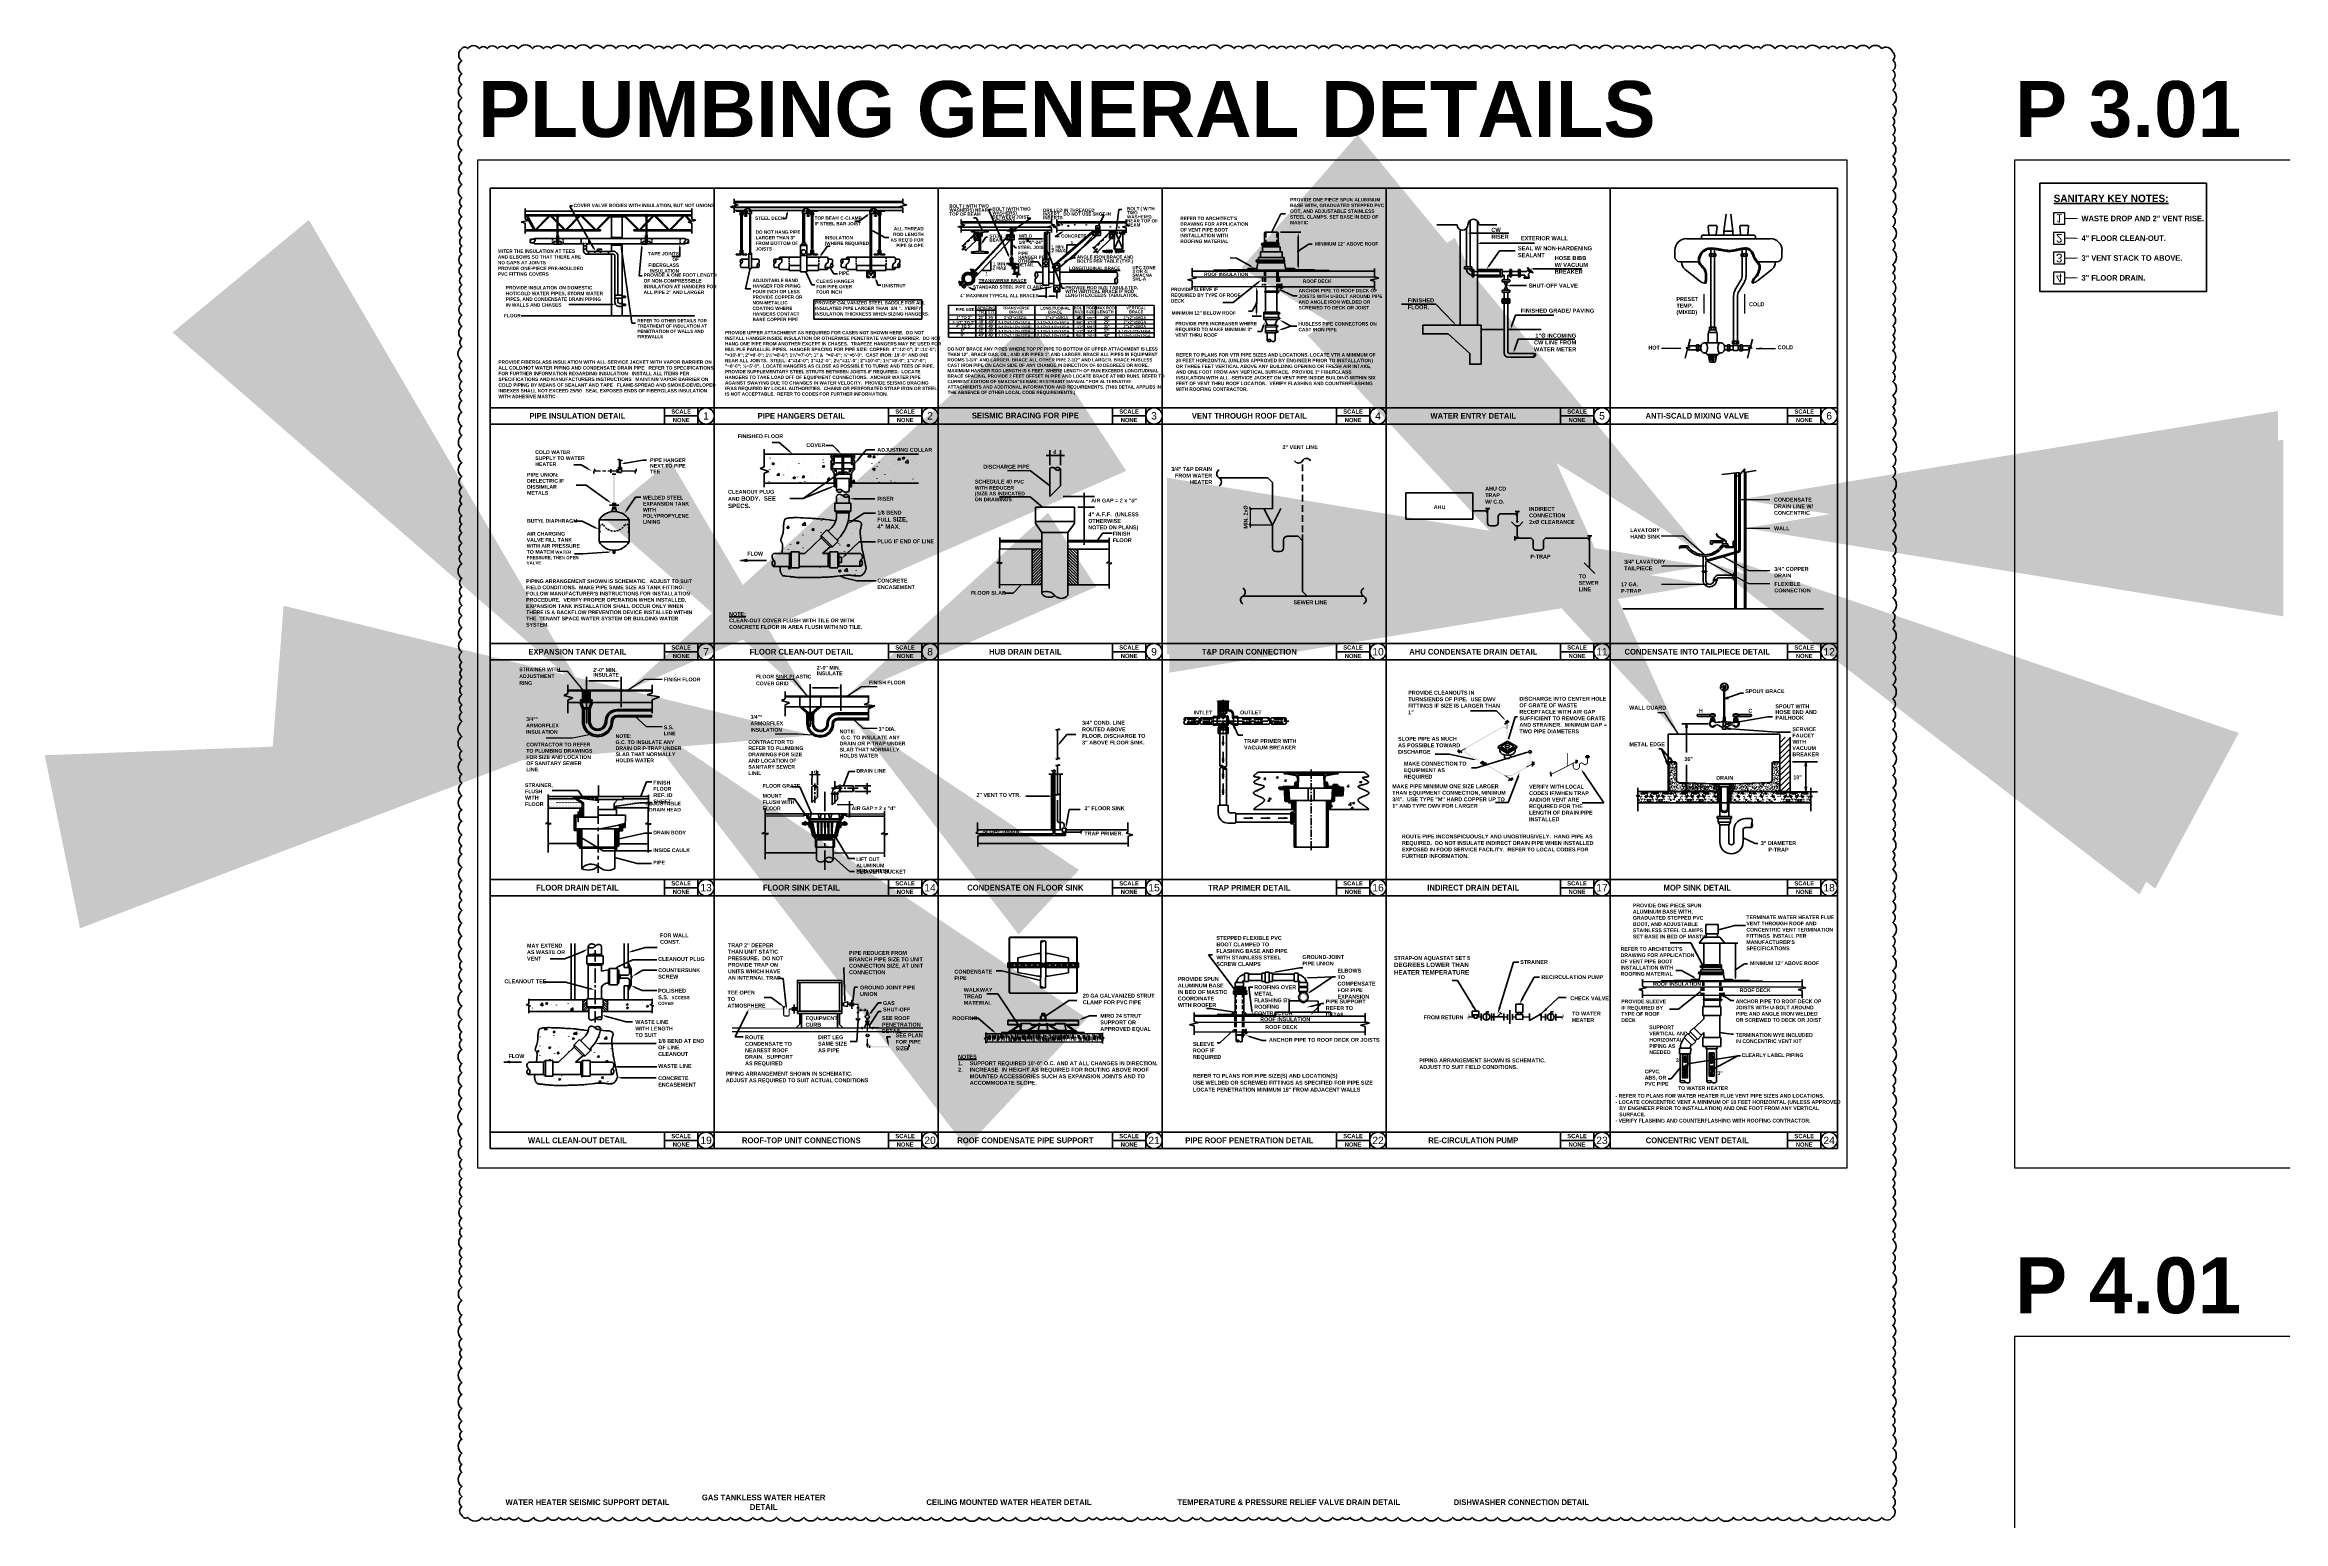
# Model space of a CAD drawing. Header units: inches. Extents: x 2025 to 34930, y -6955 to 4650.
# Drawn here: x 7866 to 10265, y -3317 to -1734 of the extents above; entities that cross this region are included whole.
import ezdxf
from ezdxf import colors
from ezdxf.entities.mleader import LeaderData, LeaderLine
from ezdxf.enums import TextEntityAlignment as Align
from ezdxf.math import Vec2, Vec3

# ---------------------------------------------------------------- set-up
doc = ezdxf.new("R2010")
doc.units = ezdxf.units.IN
doc.header["$MEASUREMENT"] = 0
doc.layers.get('DEFPOINTS').update_dxf_attribs({"color": 104})
for name, color, linetype, lineweight in [('P-DR-KEY NOTES', 7, 'Continuous', 18), ('P-DR-TEXT', 7, 'Continuous', 25), ('PDF-TEXT', 7, 'Continuous', 35), ('REV.01', 1, 'Continuous', 50)]:
    doc.layers.add(name, color=color, linetype=linetype, lineweight=lineweight)
doc.styles.add('BOO', font='GOTHIC.TTF', dxfattribs={"height": 6})
doc.styles.add('Century Gothic_B', font='GOTHICB.TTF', dxfattribs={"height": 6.659722})
doc.styles.add('PDF Arial', font='arial.ttf')
doc.styles.add('PDF Arial Bold', font='arialbd.ttf')
doc.styles.add('romans', font='romans.shx')
doc.styles.get("Standard").update_dxf_attribs({"font": 'arial.ttf'})
doc.styles.add('SWISS', font='swissl.ttf')
doc.dimstyles.new('MECH-DIM', dxfattribs={"dimscale": 12, "dimtxt": 6, "dimasz": 0.2, "dimexe": 0, "dimexo": 0, "dimgap": 0, "dimtad": 0, "dimdec": 0, "dimzin": 3, "dimdsep": 46, "dimlunit": 4, "dimtxsty": 'BOO', "dimblk1": 'OBLIQUE', "dimblk2": 'OBLIQUE', "dimsah": 1, "dimcen": 0, "dimclrd": 45, "dimclre": 45, "dimclrt": 256, "dimazin": 0, "dimtfac": 1, "dimtdec": 0, "dimtix": 1, "dimtmove": 0, "dimatfit": 0, "dimfxl": 1, "dimtvp": 1, "dimfrac": 2, "dimtolj": 1, "dimtzin": 0, "dimarcsym": 2})
doc.dimstyles.new('STANDARD$7', dxfattribs={"dimscale": 48, "dimtxt": 0.125, "dimasz": 0.125, "dimexe": 0.0625, "dimexo": 0.0625, "dimgap": 0.0625, "dimtad": 1, "dimdec": 0, "dimzin": 3, "dimdsep": 46, "dimlunit": 4, "dimtxsty": 'SWISS', "dimcen": 0.0625, "dimadec": 0, "dimazin": 0, "dimtfac": 1, "dimtdec": 0, "dimtmove": 0, "dimatfit": 3, "dimfxl": 1, "dimfrac": 2, "dimtolj": 1, "dimtzin": 0, "dimarcsym": 0})
doc.dimstyles.new('STANDARD_WS', dxfattribs={"dimscale": 400, "dimtxt": 0.03125, "dimasz": 0.03125, "dimexe": 0.03125, "dimexo": 0.03125, "dimgap": 0.015625, "dimtad": 1, "dimdec": 4, "dimzin": 0, "dimdsep": 46, "dimlunit": 4, "dimtxsty": 'Standard', "dimcen": 0.09375, "dimadec": 0, "dimazin": 0, "dimtfac": 1, "dimtdec": 4, "dimtofl": 0, "dimtmove": 0, "dimatfit": 3, "dimfxl": 1, "dimfrac": 2, "dimtolj": 1, "dimtzin": 0, "dimarcsym": 0})

# ---------------------------------------------------------------- blocks, each defined once
blk = doc.blocks.new('Cf7961745')
at = {"color": 106, "transparency": 16777216}
blk.add_lwpolyline([(4, -4), (-4, -4), (-4, 4), (4, 4)], close=True, dxfattribs=at)
at = {"layer": 'P-DR-TEXT', "transparency": 16777216, "style": 'BOO'}
blk.add_attdef('?', text='', height=6, dxfattribs=at).set_placement((0, 0), align=Align.MIDDLE_CENTER)
blk = doc.blocks.new('_Oblique')
at = {"color": 0, "linetype": 'ByBlock', "lineweight": -2}
blk.add_line((-0.5, -0.5), (0.5, 0.5), dxfattribs=at)
blk = doc.blocks.new('*D298')
at = {"layer": 'DEFPOINTS', "color": 0, "ltscale": 0.3, "transparency": 16777216}
for p in [(9158.1, -2249.4), (9182, -2232.1), (9182, -2249.4)]:
    blk.add_point(p, dxfattribs=at)
at = {"layer": 'PDF-TEXT', "color": 45, "lineweight": -2, "ltscale": 0.3, "transparency": 16777216}
for p, q in [((9158.1, -2232.1), (9158.1, -2229.7)), ((9182, -2232.1), (9158.1, -2232.1)), ((9158.1, -2232.1), (9158.1, -2249.4)), ((9182, -2249.4), (9158.1, -2249.4)), ((9158.1, -2249.4), (9158.1, -2251.8))]:
    blk.add_line(p, q, dxfattribs=at)
at = {"layer": 'PDF-TEXT', "color": 45, "lineweight": -2, "ltscale": 0.3, "transparency": 16777216, "xscale": 2.4, "yscale": 2.4, "zscale": 2.4}
for p, rotation in [((9158.1, -2232.1), 270), ((9158.1, -2249.4), 90)]:
    blk.add_blockref('_Oblique', p, dxfattribs=dict(at, rotation=rotation))
at = {"layer": 'PDF-TEXT', "ltscale": 0.3, "transparency": 16777216, "insert": (9153.4, -2240.7), "char_height": 6, "attachment_point": 5, "rotation": 90, "style": 'BOO'}
blk.add_mtext('\\A1;{\\fCentury Gothic|b1|i0|c0|p34;\\H0.69792x;MIN. 2x%%C}', dxfattribs=at)
blk = doc.blocks.new('A$Cf9ec4cc1')
at = {"layer": 'PDF-TEXT'}
for centre, start, end in [((2.6, 4.8), 117.5587, 241.4643), ((-2.6, -4.8), 297.6173, 61.4053)]:
    blk.add_arc(centre, 5.49, start, end, dxfattribs=at)
blk = doc.blocks.new('A$Cb49b8052')
for p, q in [((-6, 3), (-6, -3)), ((-4, 1.5), (-4, -1.5)), ((-4, 0), (0, 0))]:
    blk.add_line(p, q)
blk = doc.blocks.new('*X297')
at = {"color": 0}
for p, q in [((25.182792, 12.454869), (25.482337, 12.754415)), ((25.182792, 12.101316), (25.359586, 12.278111)), ((25.182792, 11.747763), (25.359586, 11.924557)), ((25.182792, 11.394209), (25.359586, 11.571004)), ((25.182792, 11.040656), (25.359586, 11.21745)), ((25.182792, 10.687102), (25.359586, 10.863897)), ((25.182792, 10.333549), (25.359586, 10.510344)), ((25.182792, 9.979996), (25.359586, 10.15679)), ((25.182792, 9.626442), (25.359586, 9.803237)), ((25.182792, 9.272889), (25.359586, 9.449683)), ((25.182792, 8.919336), (25.359586, 9.09613)), ((25.214942, 12.840574), (25.466852, 13.092484)), ((25.238252, 13.217437), (25.359586, 13.338771)), ((25.274725, 8.657715), (25.359586, 8.742577)), ((25.274725, 8.304162), (25.359586, 8.389023)), ((25.274725, 7.950608), (25.359586, 8.03547)), ((25.490128, 12.762206), (25.5442, 12.816278)), ((28.553899, 12.997549), (28.565551, 13.009201)), ((28.592452, 12.68255), (28.890131, 12.980228)), ((28.615762, 13.059413), (28.649556, 13.093206)), ((28.749127, 13.192778), (28.851577, 13.295228)), ((28.75404, 12.490584), (28.928684, 12.665228)), ((28.75404, 12.13703), (28.930834, 12.313825)), ((28.75404, 11.783477), (28.930834, 11.960271)), ((28.75404, 11.429924), (28.930834, 11.606718)), ((28.75404, 11.07637), (28.930834, 11.253165)), ((28.75404, 10.722817), (28.930834, 10.899611)), ((28.75404, 10.369263), (28.930834, 10.546058)), ((28.75404, 10.01571), (28.930834, 10.192504)), ((28.75404, 9.662157), (28.930834, 9.838951)), ((28.75404, 9.308603), (28.930834, 9.485398)), ((28.75404, 8.95505), (28.930834, 9.131844)), ((28.75404, 8.601496), (28.838901, 8.686358)), ((28.75404, 8.247943), (28.838901, 8.332804)), ((28.773596, 7.913946), (28.838901, 7.979251)), ((28.865893, 13.309543), (28.913441, 13.357092)), ((28.915103, 8.762559), (28.930834, 8.778291))]:
    blk.add_line(p, q, dxfattribs=at)
blk = doc.blocks.new('*X296')
at = {"color": 0}
for p, q in [((21.246836, 20.345185), (21.124313, 20.467708)), ((21.232694, 20.345185), (21.124313, 20.453565)), ((21.218551, 20.345185), (21.124313, 20.439423)), ((21.204409, 20.345185), (21.124313, 20.425281)), ((21.190267, 20.345185), (21.124313, 20.411139)), ((21.176125, 20.345185), (21.124313, 20.396997)), ((21.161983, 20.345185), (21.124313, 20.382855)), ((21.147841, 20.345185), (21.124313, 20.368713)), ((21.133699, 20.345185), (21.124313, 20.35457)), ((21.260978, 20.345185), (21.135978, 20.470185)), ((21.27512, 20.345185), (21.15012, 20.470185)), ((21.339172, 20.563976), (21.155604, 20.747544)), ((21.353087, 20.564203), (21.155831, 20.761459)), ((21.32411, 20.564896), (21.156524, 20.732482)), ((21.366079, 20.565353), (21.156981, 20.774451)), ((21.499313, 20.446261), (21.158904, 20.78667)), ((21.307531, 20.567333), (21.158961, 20.715903)), ((21.499313, 20.460403), (21.161494, 20.798222)), ((21.288746, 20.571975), (21.163603, 20.697118)), ((21.289262, 20.345185), (21.164262, 20.470185)), ((21.499313, 20.474545), (21.164677, 20.809181)), ((21.499313, 20.488687), (21.168395, 20.819606)), ((21.266137, 20.580442), (21.17207, 20.674509)), ((21.499313, 20.502829), (21.172605, 20.829538)), ((21.499313, 20.516972), (21.177273, 20.839012)), ((21.303404, 20.345185), (21.178404, 20.470185)), ((21.499313, 20.531114), (21.182374, 20.848053)), ((21.499313, 20.545256), (21.187888, 20.856681)), ((21.232259, 20.600179), (21.191807, 20.64063)), ((21.317546, 20.345185), (21.192546, 20.470185)), ((21.499313, 20.559398), (21.1938, 20.864911)), ((21.499313, 20.57354), (21.200101, 20.872753)), ((21.331688, 20.345185), (21.206688, 20.470185)), ((21.499313, 20.587682), (21.206782, 20.880213)), ((21.499313, 20.601824), (21.213842, 20.887296)), ((21.345831, 20.345185), (21.220831, 20.470185)), ((21.499313, 20.615967), (21.221279, 20.894001)), ((21.499313, 20.630109), (21.229097, 20.900325)), ((21.359973, 20.345185), (21.234973, 20.470185)), ((21.499313, 20.644251), (21.237303, 20.906261)), ((21.503428, 20.654278), (21.245906, 20.9118)), ((21.374115, 20.345185), (21.249115, 20.470185)), ((21.508555, 20.663294), (21.254922, 20.916926)), ((21.388257, 20.345185), (21.263257, 20.470185)), ((21.51325, 20.672741), (21.264369, 20.921622)), ((21.517488, 20.682644), (21.274273, 20.92586)), ((21.402399, 20.345185), (21.277399, 20.470185)), ((21.521237, 20.693038), (21.284666, 20.929609)), ((21.416541, 20.345185), (21.291541, 20.470185)), ((21.524454, 20.703963), (21.295591, 20.932826)), ((21.430683, 20.345185), (21.305683, 20.470185)), ((21.527083, 20.715476), (21.307104, 20.935455)), ((21.529049, 20.727652), (21.31928, 20.937421)), ((21.444826, 20.345185), (21.319826, 20.470185)), ((21.53025, 20.740594), (21.332222, 20.938622)), ((21.458968, 20.345185), (21.333968, 20.470185)), ((21.530539, 20.754446), (21.346074, 20.938911)), ((21.47311, 20.345185), (21.34811, 20.470185)), ((21.529698, 20.76943), (21.361058, 20.93807)), ((21.487252, 20.345185), (21.362252, 20.470185)), ((21.499313, 20.432119), (21.374313, 20.557119)), ((21.499313, 20.417977), (21.374313, 20.542977)), ((21.499313, 20.403835), (21.374313, 20.528835)), ((21.499313, 20.389692), (21.374313, 20.514692)), ((21.499313, 20.37555), (21.374313, 20.50055)), ((21.499313, 20.361408), (21.374313, 20.486408)), ((21.499313, 20.347266), (21.374313, 20.472266)), ((21.527368, 20.785901), (21.37753, 20.93574)), ((21.522892, 20.80452), (21.396148, 20.931264)), ((21.514747, 20.826807), (21.418435, 20.923119)), ((21.496511, 20.859185), (21.450813, 20.904883))]:
    blk.add_line(p, q, dxfattribs=at)

msp = doc.modelspace()

# ---------------------------------------------------------------- hatches: boundary and pattern name
at = {"layer": 'PDF-TEXT', "transparency": 33554559}
for points in [[(9209.6, -1954.4), (9209.1, -1954.5), (9208.7, -1954.8), (9208.3, -1955.2), (9208.3, -1955.7), (9208.3, -1956.3), (9208.7, -1956.7), (9209.1, -1957), (9209.6, -1957.1)], [(9210.9, -1955.7), (9210.8, -1955.2), (9209.6, -1955.7), (9210.8, -1956.3)], [(9164.8, -2010.4), (9164.3, -2010.5), (9163.9, -2010.8), (9163.7, -2011.2), (9163.5, -2011.7), (9163.7, -2012.3), (9163.9, -2012.6), (9164.3, -2013), (9164.8, -2013.1)], [(9166.2, -2011.7), (9166.1, -2011.2), (9164.8, -2011.7), (9166.1, -2012.3)], [(8943.4, -2173.5), (8942.9, -2173.6), (8942.4, -2173.9), (8942.2, -2174.3), (8942.1, -2174.8), (8942.2, -2175.3), (8942.4, -2175.7), (8942.9, -2176), (8943.4, -2176.1), (8943.9, -2176), (8944.3, -2175.7), (8944.6, -2175.3), (8944.7, -2174.8), (8944.6, -2174.3), (8944.3, -2173.9), (8943.9, -2173.6)], [(8954.8, -2173.5), (8954.2, -2173.6), (8953.8, -2173.9), (8953.5, -2174.3), (8953.5, -2174.8), (8953.5, -2175.3), (8953.8, -2175.7), (8954.2, -2176), (8954.8, -2176.2), (8955.3, -2176), (8955.7, -2175.7), (8956, -2175.3), (8956.1, -2174.8), (8956, -2174.4), (8955.7, -2173.9), (8955.3, -2173.7)], [(8462, -2192.2), (8462, -2190.7), (8455.3, -2190.7), (8455.3, -2192.2)], [(8467.9, -2192.2), (8467.9, -2190.7), (8464, -2190.7), (8464, -2192.2)], [(8481.1, -2192.2), (8481.1, -2190.7), (8469.5, -2190.7), (8469.5, -2192.2)], [(8475.8, -2226.1), (8477.2, -2226.1), (8477.2, -2191.1), (8475.8, -2191.1)], [(8499.7, -2192.2), (8499.7, -2190.7), (8484.4, -2190.7), (8484.4, -2192.2)], [(8475.9, -2232.1), (8477.2, -2232.1), (8477.2, -2230), (8475.9, -2230)], [(8980.3, -2217.5), (8979.8, -2217.7), (8979.4, -2217.9), (8979.1, -2218.4), (8979, -2218.8), (8979.1, -2219.3), (8979.4, -2219.8), (8979.8, -2220), (8980.3, -2220.2), (8980.8, -2220), (8981.2, -2219.8), (8981.5, -2219.3), (8981.6, -2218.8), (8981.5, -2218.4), (8981.2, -2217.9), (8980.8, -2217.7)], [(8980.3, -2228.9), (8979.8, -2229.1), (8979.4, -2229.3), (8979.1, -2229.7), (8979, -2230.2), (8979.1, -2230.7), (8979.4, -2231.1), (8979.8, -2231.4), (8980.3, -2231.6), (8980.8, -2231.4), (8981.2, -2231.1), (8981.5, -2230.7), (8981.6, -2230.2), (8981.5, -2229.8), (8981.2, -2229.3), (8980.8, -2229.1)], [(8980.2, -2267.3), (8980.7, -2267.2), (8981.1, -2266.9), (8981.5, -2266.4), (8981.6, -2266), (8981.5, -2265.5), (8981.2, -2265.1), (8980.7, -2264.8), (8980.2, -2264.6), (8979.8, -2264.8), (8979.3, -2265), (8979.1, -2265.5), (8978.9, -2266), (8979.1, -2266.4), (8979.3, -2266.9), (8979.8, -2267.2)], [(9403.3, -2502.3), (9403.7, -2501.6), (9389, -2493.1), (9389, -2489.1), (9429.3, -2465.8), (9432.9, -2467.9), (9432.9, -2479), (9433.7, -2479), (9433.7, -2467.3), (9429.3, -2464.9), (9388.1, -2488.6), (9388.1, -2493.7)], [(9432.9, -2467.5), (9433.7, -2467.5), (9433.7, -2461.5), (9432.9, -2461.5)], [(9383, -2491.6), (9383.5, -2492.3), (9389, -2489.2), (9388.5, -2488.4)], [(9451.7, -2509.8), (9438.6, -2517.4), (9431, -2517.4), (9412.3, -2506.6), (9411.9, -2507.3), (9430.7, -2518.2), (9438.8, -2518.2), (9452.1, -2510.6), (9454.4, -2509.3), (9458.4, -2502.3), (9458.4, -2493.4), (9457.5, -2493.4), (9457.5, -2502.1), (9453.8, -2508.7)], [(9498.3, -2493.6), (9497.5, -2493.6), (9497.5, -2507.4), (9498.3, -2507.4)], [(8688.7, -2517.9), (8689, -2517.8), (8689.3, -2517.6), (8689.6, -2517.3), (8689.6, -2516.9), (8689.6, -2516.5), (8689.3, -2516.2), (8689, -2516), (8688.7, -2516), (8688.3, -2516), (8688, -2516.2), (8687.8, -2516.5), (8687.7, -2516.9), (8687.8, -2517.3), (8688, -2517.6), (8688.3, -2517.8)], [(8694.4, -2517.9), (8694.7, -2517.8), (8695.1, -2517.6), (8695.3, -2517.3), (8695.4, -2517), (8695.3, -2516.6), (8695.1, -2516.2), (8694.7, -2516), (8694.4, -2516), (8694, -2516), (8693.7, -2516.2), (8693.5, -2516.5), (8693.4, -2517), (8693.5, -2517.3), (8693.7, -2517.6), (8694, -2517.8)], [(9431.2, -2517.5), (9430.7, -2518.2), (9437.2, -2522), (9437.7, -2521.3)], [(9454, -2508.5), (9454.4, -2509.3), (9460.9, -2505.6), (9460.5, -2504.9)], [(9507.8, -2503.3), (9507.4, -2502.6), (9480.5, -2516.2), (9480.9, -2516.9)], [(9503.8, -2508), (9504, -2509), (9504.4, -2509.9), (9505, -2510.7), (9505.7, -2511.3), (9506.7, -2511.6), (9507.7, -2511.8), (9508.6, -2511.6), (9509.6, -2511.3), (9510.3, -2510.7), (9510.9, -2509.9), (9511.4, -2509), (9511.5, -2508), (9511.5, -2505.3), (9510.6, -2505.3), (9510.6, -2508), (9510.5, -2508.8), (9510.2, -2509.5), (9509.7, -2510.1), (9509.1, -2510.6), (9508.4, -2510.8), (9507.7, -2511), (9506.9, -2510.8), (9506.2, -2510.6), (9505.6, -2510.1), (9505.1, -2509.5), (9504.8, -2508.8), (9504.7, -2508), (9504.7, -2504.5), (9503.8, -2504.5)], [(9510.7, -2505.2), (9511.1, -2505.9), (9513.5, -2504.2), (9513, -2503.5)], [(9513, -2503.5), (9512.5, -2504.2), (9516.9, -2507), (9517.4, -2506.3)], [(9516.5, -2506.3), (9517.1, -2507), (9520.1, -2504.8), (9520.1, -2498.7), (9519.2, -2498.7), (9519.2, -2504.3)], [(8747.8, -2529.9), (8748.2, -2529.9), (8748.5, -2529.7), (8748.7, -2529.3), (8748.8, -2529), (8748.7, -2528.6), (8748.5, -2528.3), (8748.2, -2528.1), (8747.8, -2528.1), (8747.5, -2528.1), (8747.2, -2528.3), (8747, -2528.6), (8746.9, -2529), (8747, -2529.3), (8747.2, -2529.7), (8747.5, -2529.9)], [(8747.8, -2535.4), (8748.2, -2535.4), (8748.5, -2535.2), (8748.7, -2534.9), (8748.8, -2534.5), (8748.7, -2534.1), (8748.5, -2533.8), (8748.2, -2533.6), (8747.8, -2533.5), (8747.5, -2533.6), (8747.2, -2533.8), (8747, -2534.1), (8746.9, -2534.5), (8747, -2534.9), (8747.2, -2535.2), (8747.5, -2535.4)], [(8728.8, -2550), (8729.2, -2549.9), (8729.5, -2549.7), (8729.7, -2549.4), (8729.8, -2549.1), (8729.7, -2548.7), (8729.5, -2548.4), (8729.2, -2548.2), (8728.8, -2548.1), (8728.5, -2548.2), (8728.2, -2548.4), (8728, -2548.7), (8727.8, -2549), (8728, -2549.4), (8728.2, -2549.7), (8728.5, -2549.9)], [(8728.8, -2558.1), (8728.4, -2558.2), (8728.1, -2558.4), (8727.9, -2558.7), (8727.8, -2559.1), (8727.9, -2559.5), (8728.1, -2559.8), (8728.4, -2560), (8728.8, -2560), (8729.2, -2560), (8729.5, -2559.8), (8729.7, -2559.5), (8729.8, -2559.1), (8729.7, -2558.7), (8729.5, -2558.4), (8729.2, -2558.2)], [(9679.2, -2726.2), (9679.1, -2725.7), (9678.9, -2725.3), (9678.5, -2725.1), (9678.1, -2725), (9677.6, -2725.1), (9677.3, -2725.3), (9677, -2725.7), (9676.9, -2726.2), (9677, -2726.6), (9677.2, -2727), (9677.6, -2727.3), (9678.1, -2727.3), (9678.5, -2727.3), (9678.9, -2727), (9679.1, -2726.6)], [(8621.1, -2767.4), (8621.1, -2768.7), (8657.1, -2768.7), (8657.1, -2767.5)], [(8657.4, -2768.9), (8657.6, -2767.5), (8657.1, -2767.5), (8657.2, -2768.7)], [(8657.6, -2769), (8658.2, -2767.8), (8657.6, -2767.5), (8657.4, -2768.9)], [(8657.7, -2769.2), (8658.6, -2768.2), (8658.2, -2767.8), (8657.6, -2769)], [(8659, -2774.5), (8659, -2765.7), (8657.7, -2765.7), (8657.7, -2774.5), (8657.8, -2775.1)], [(8657.7, -2769.4), (8658.9, -2768.8), (8658.6, -2768.2), (8657.7, -2769.2)], [(8659, -2774.5), (8657.8, -2775.1), (8658.1, -2775.6), (8659, -2774.7)], [(8659, -2774.7), (8658.1, -2775.6), (8658.5, -2776), (8659.1, -2774.9)], [(8659.1, -2774.9), (8658.5, -2776), (8659, -2776.3), (8659.2, -2775)], [(8659.4, -2775.1), (8659, -2776.3), (8659.6, -2776.4), (8659.6, -2775.1)], [(8662.7, -2776.4), (8662.7, -2775.1), (8659.6, -2775.1), (8659.6, -2776.4)], [(8659.8, -2775.1), (8659.8, -2776.4), (8662.9, -2776.4), (8662.9, -2775.1)], [(8662.9, -2775.1), (8662.9, -2776.4), (8663.4, -2776.3), (8663.1, -2775.1)], [(8663, -2775.1), (8663.4, -2776.3), (8664, -2776), (8663.2, -2775)], [(8663.2, -2775), (8664, -2776), (8664.4, -2775.6), (8663.4, -2774.9)], [(8663.4, -2774.9), (8664.4, -2775.6), (8664.7, -2775.1), (8663.5, -2774.7)], [(8664.8, -2769.2), (8663.6, -2768.8), (8663.5, -2769.4), (8664.8, -2769.4)], [(8664.8, -2769.4), (8663.5, -2769.4), (8663.5, -2774.7), (8664.7, -2775.1), (8664.8, -2774.5)], [(8664.9, -2769), (8663.9, -2768.2), (8663.6, -2768.8), (8664.8, -2769.2)], [(8665, -2768.9), (8664.3, -2767.8), (8663.9, -2768.2), (8664.9, -2769)], [(8665.2, -2768.7), (8664.9, -2767.5), (8664.3, -2767.8), (8665, -2768.9)], [(8665.4, -2768.7), (8665.4, -2767.5), (8664.9, -2767.5), (8665.2, -2768.7)], [(8667.8, -2768.7), (8667.8, -2767.5), (8665.4, -2767.5), (8665.4, -2768.7)], [(8672.8, -2768.8), (8672.8, -2767.5), (8671.4, -2767.5), (8671.4, -2768.8)], [(8720.6, -2762.4), (8720.6, -2763.7), (8722.4, -2763.7), (8722.4, -2762.4)], [(8726.9, -2762.4), (8726.9, -2763.7), (8729.5, -2763.7), (8729.5, -2762.4)], [(8733.1, -2762.4), (8733.1, -2763.7), (8737.8, -2763.7), (8737.8, -2762.4)], [(8737.2, -2778.5), (8738.5, -2778.5), (8738.6, -2762.4), (8737.3, -2762.4)], [(8738, -2769.9), (8747.3, -2770), (8747.3, -2773.8), (8748.6, -2773.8), (8748.6, -2768.7), (8738, -2768.7)], [(8747.3, -2792.9), (8748.5, -2792.9), (8748.6, -2778.9), (8747.3, -2778.9)], [(9392.1, -2776.8), (9392.7, -2776.3), (9393, -2775.7), (9393, -2774.9), (9392.7, -2774.1), (9392.1, -2773.6), (9391.8, -2774.2), (9392.2, -2774.5), (9392.5, -2775), (9392.5, -2775.6), (9392.2, -2776), (9391.8, -2776.3), (9391.2, -2777), (9391, -2777.9), (9391.3, -2778.8), (9392, -2779.3), (9392.3, -2778.8), (9391.8, -2778.4), (9391.6, -2777.8), (9391.7, -2777.3)], [(9392.1, -2775.9), (9392.1, -2777.5), (9398, -2777.5), (9398, -2775.9)], [(9401.2, -2775.9), (9401.2, -2777.5), (9405.8, -2777.5), (9405.8, -2775.9)], [(9419.1, -2777.7), (9419.1, -2775.8), (9416.8, -2775.8), (9416.8, -2777.6)], [(9430, -2775.9), (9430, -2777.6), (9433.7, -2777.6), (9433.7, -2775.9)], [(9439.1, -2775.9), (9439.1, -2777.6), (9442.7, -2777.6), (9442.7, -2775.9)], [(9450.2, -2776), (9450.2, -2777.6), (9457.4, -2777.6), (9457.4, -2776)], [(9470.1, -2776), (9470.1, -2777.6), (9474.7, -2777.6), (9474.7, -2776)], [(9485.7, -2776), (9485.7, -2777.7), (9492.8, -2777.7), (9492.8, -2776)], [(9493, -2777), (9493.6, -2776.5), (9493.9, -2775.8), (9493.9, -2775.1), (9493.6, -2774.3), (9493, -2773.8), (9492.7, -2774.4), (9493.1, -2774.7), (9493.3, -2775.1), (9493.3, -2775.7), (9493.1, -2776.1), (9492, -2777.2), (9491.8, -2778.1), (9492.2, -2778.9), (9492.9, -2779.4), (9493.1, -2778.9), (9492.7, -2778.6), (9492.5, -2778), (9492.6, -2777.5)], [(8747.2, -2809.3), (8748.5, -2809.3), (8748.5, -2799.8), (8747.2, -2799.8)], [(8748.5, -2808), (8748.5, -2809.3), (8792, -2809.3), (8792, -2808.1)]]:
    msp.add_hatch(color=256, dxfattribs=at).paths.add_polyline_path(points)
h = msp.add_hatch(color=256, dxfattribs=at)
h.paths.add_polyline_path([(9209.6, -1957.1), (9210.1, -1957), (9209.6, -1955.7)])
h.paths.add_polyline_path([(9210.1, -1954.5), (9209.6, -1954.4), (9209.6, -1955.7)])
at = {"layer": 'PDF-TEXT', "ltscale": 20}
h = msp.add_hatch(color=256, dxfattribs=at)
edge = h.paths.add_edge_path()
edge.add_spline(control_points=[(9697.1, -1989.8), (9697.3, -1988.5), (9697.6, -1985.8), (9701.5, -1983.1), (9703.7, -1977.9), (9706, -1970.2), (9699, -1964.5), (9697.4, -1957.9), (9692.3, -1951.2), (9682.9, -1952.9), (9675.2, -1954.9), (9662.5, -1955), (9644.4, -1947), (9635.7, -1967.9), (9647.3, -1976.1), (9646.1, -1984.6), (9645.3, -1990.1)], knot_values=[0, 0, 0, 0, 0.169894, 0.337948, 0.579252, 0.894099, 1.284937, 1.594036, 1.780809, 2.317879, 2.627844, 2.844418, 3.981283, 4.58823, 4.942384, 5.602116, 5.602116, 5.602116, 5.602116], degree=3, periodic=0)
edge.add_line((9645.3, -1990.1), (9646.4, -1990.3))
edge.add_spline(control_points=[(9646.4, -1990.3), (9646.8, -1987.9), (9647.1, -1985.4), (9647.2, -1980.9), (9647, -1978.8), (9645.8, -1975.4), (9644.9, -1974), (9642.9, -1971.7), (9641.8, -1970.7), (9640.1, -1968.4), (9639.6, -1967.2), (9639.5, -1964.2), (9639.9, -1962.5), (9641.4, -1959.1), (9642.7, -1957.3), (9646.4, -1954.1), (9649.2, -1953.5), (9655.7, -1953.6), (9659.3, -1954.3), (9665.9, -1955.6), (9668.7, -1956), (9673.8, -1956.1), (9676, -1955.8), (9680.4, -1954.8), (9682.6, -1954.2), (9687.2, -1953.4), (9689.4, -1953.3), (9692.4, -1954.1), (9693.3, -1954.7), (9695.1, -1956.6), (9695.7, -1957.9), (9696.8, -1960.4), (9697.3, -1961.8), (9698.7, -1964.7), (9699.8, -1966), (9701.8, -1968.5), (9702.7, -1969.6), (9703.5, -1971.6), (9703.6, -1972.5), (9703.4, -1974.7), (9703, -1975.8), (9702.2, -1978.3), (9701.7, -1979.6), (9700.7, -1981.6), (9700.2, -1982.3), (9698.7, -1983.7), (9697.7, -1984.5), (9696.3, -1986.8), (9696.2, -1988.1), (9696, -1989.4), (9696, -1989.6), (9696, -1989.7)], knot_values=[0, 0, 0, 0, 0.287479, 0.287479, 0.546368, 0.546368, 0.734745, 0.734745, 0.923121, 0.923121, 1.141488, 1.141488, 1.359856, 1.359856, 1.621335, 1.621335, 2.06046, 2.06046, 2.499586, 2.499586, 2.84422, 2.84422, 3.130216, 3.130216, 3.416212, 3.416212, 3.702208, 3.702208, 3.891777, 3.891777, 4.081345, 4.081345, 4.270914, 4.270914, 4.467521, 4.467521, 4.664128, 4.664128, 4.822574, 4.822574, 4.981019, 4.981019, 5.15581, 5.15581, 5.297938, 5.297938, 5.440066, 5.440066, 5.582193, 5.582193, 5.602116, 5.602116, 5.602116, 5.602116], degree=3, periodic=0)
edge.add_line((9696, -1989.7), (9697.1, -1989.8))
at = {"layer": 'PDF-TEXT', "ltscale": 0.3}
h = msp.add_hatch(dxfattribs=at)
h.set_pattern_fill('NET3', color=256, scale=3.923132, style=0)
h.set_pattern_definition([(360, (9376.11147, -2048.2543), (2e-16, 0.4903915), []), (60, (9376.11147, -2048.2543), (-0.4246915, 0.2451958), []), (120, (9376.11147, -2048.2543), (-0.4246915, -0.2451958), [])])
h.paths.add_polyline_path([(9425.1, -1977.4), (9425.1, -1975.4), (9401.6, -1975.4), (9401.6, -1977.4)])
h.paths.add_polyline_path([(9401.6, -1981.3), (9401.6, -1983.2), (9425.1, -1983.2), (9425.1, -1981.3)])
at = {"layer": 'PDF-TEXT', "transparency": 33554559}
h = msp.add_hatch(color=256, dxfattribs=at)
h.paths.add_polyline_path([(9164.8, -2013.1), (9165.3, -2013), (9164.8, -2011.7)])
h.paths.add_polyline_path([(9165.3, -2010.5), (9164.8, -2010.4), (9164.8, -2011.7)])
h = msp.add_hatch(color=256, dxfattribs=at)
h.paths.add_polyline_path([(9211.5, -2756.5), (9211.9, -2757.4), (9212.4, -2758.2), (9213.2, -2758.8), (9214.1, -2759.2), (9215.1, -2759.3), (9216, -2759.2), (9217, -2758.8), (9217.7, -2758.2), (9218.3, -2757.4), (9218.7, -2756.5), (9218.8, -2755.6), (9218.7, -2754.6), (9218.3, -2753.7), (9217.8, -2752.9), (9217, -2752.3), (9216, -2751.9), (9215.1, -2751.8), (9214.1, -2751.9), (9213.2, -2752.3), (9212.4, -2752.9), (9211.9, -2753.7), (9211.5, -2754.5), (9211.4, -2755.6)])
h.paths.add_polyline_path([(9211.7, -2755.6), (9211.8, -2754.7), (9212.1, -2753.8), (9212.7, -2753.1), (9213.4, -2752.6), (9214.2, -2752.2), (9215.1, -2752.1), (9216, -2752.3), (9216.8, -2752.6), (9217.5, -2753.1), (9218, -2753.9), (9218.4, -2754.7), (9218.5, -2755.6), (9218.4, -2756.4), (9218, -2757.2), (9217.5, -2757.9), (9216.8, -2758.5), (9216, -2758.8), (9215.1, -2759), (9214.2, -2758.8), (9213.4, -2758.5), (9212.7, -2757.9), (9212.1, -2757.2), (9211.8, -2756.4)], flags=0)

# ---------------------------------------------------------------- linework, layer by layer
at = {"layer": 'DEFPOINTS'}
for points in [[(8330.7, -1857.8), (9797.6, -1857.8), (9797.6, -2938.9), (8330.7, -2938.9)], [(9977.6, -1857.8), (11444.5, -1857.8), (11444.5, -2938.9), (9977.6, -2938.9)], [(9977.6, -3118.9), (11444.5, -3118.9), (11444.5, -4200), (9977.6, -4200)]]:
    msp.add_lwpolyline(points, close=True, dxfattribs=at)
at = {"layer": 'PDF-TEXT', "color": 42, "lineweight": 100}
for p, q in [((8343.8, -2917.8), (8343.8, -1888.2)), ((8343.8, -1888.2), (9787.3, -1888.2)), ((8583.8, -1888.2), (8583.8, -2917.8)), ((8823.8, -1888.2), (8823.8, -2917.8)), ((9063.8, -1888.2), (9063.8, -2917.8)), ((9303.8, -1888.2), (9303.8, -2917.8)), ((9543.8, -1888.2), (9543.8, -2917.8)), ((9787.3, -1888.2), (9787.3, -2917.8)), ((8343.8, -2141.1), (9787.3, -2141.1)), ((9787.3, -2394), (8343.8, -2394)), ((9787.3, -2646.9), (8343.8, -2646.9)), ((9787.3, -2917.8), (8343.8, -2917.8))]:
    msp.add_line(p, q, dxfattribs=at)
at = {"layer": 'PDF-TEXT'}
for p, q in [((10004.3, -1882.9), (10182.8, -1882.9)), ((10004.3, -1999), (10004.3, -1882.9)), ((10182.8, -1882.9), (10182.8, -1999)), ((8381.3, -1921.4), (8381.3, -1910.1)), ((8381.3, -1912.9), (8560, -1912.9)), ((8381.3, -1916.9), (8415.7, -1916.9)), ((8381.5, -1917.9), (8415, -1917.9)), ((8384.7, -1922.2), (8382.3, -1917.9)), ((8391.8, -1932.7), (8383.9, -1917.9)), ((8406.5, -1917.9), (8391.8, -1932.7)), ((8407.9, -1917.9), (8393.1, -1932.9)), ((8415.7, -1925.5), (8408.1, -1917.9)), ((8415.7, -1924), (8409.7, -1917.9)), ((8415, -1917.8), (8415, -1919.1)), ((8415, -1917.8), (8417.1, -1917.8)), ((8415.2, -1917.1), (8415.2, -1917.7)), ((8416.9, -1917.1), (8415.2, -1917.1)), ((8415.2, -1917.5), (8416.9, -1917.5)), ((8415.2, -1917.7), (8416.9, -1917.7)), ((8415.7, -1917.1), (8415.7, -1916.4)), ((8415.7, -1916.4), (8416.4, -1916.4)), ((8416.4, -1916.4), (8416.4, -1917.1)), ((8416.4, -1916.9), (8510.8, -1916.9)), ((8416.9, -1917.7), (8416.9, -1917.1)), ((8417.1, -1917.8), (8417.1, -1919.1)), ((8417.1, -1917.9), (8510, -1917.9)), ((8439.1, -1917.9), (8424.5, -1932.7)), ((8440.6, -1917.9), (8425.8, -1932.9)), ((8429, -1907.2), (8431.8, -1907.2)), ((8455, -1953), (8429, -1907.3)), ((8455.8, -1932.9), (8440.8, -1917.9)), ((8457.2, -1932.7), (8442.3, -1917.9)), ((8471.8, -1917.9), (8457.2, -1932.7)), ((8478.6, -1917.9), (8478.6, -1919)), ((8480.6, -1917.9), (8480.6, -1919)), ((8503.3, -1932.7), (8488.5, -1917.9)), ((8510.1, -1917.8), (8512.2, -1917.8)), ((8510.1, -1917.8), (8510.1, -1919.1)), ((8510.3, -1917.1), (8511.9, -1917.1)), ((8510.3, -1917.7), (8510.3, -1917.1)), ((8510.3, -1917.5), (8511.9, -1917.5)), ((8511.9, -1917.7), (8510.3, -1917.7)), ((8511.5, -1916.4), (8510.8, -1916.4)), ((8510.8, -1916.4), (8510.8, -1917.1)), ((8511.5, -1917.1), (8511.5, -1916.4)), ((8511.5, -1916.9), (8560, -1916.9)), ((8519.4, -1917.9), (8511.5, -1925.9)), ((8517.9, -1917.9), (8511.5, -1924.4)), ((8511.9, -1917.1), (8511.9, -1917.7)), ((8512.2, -1917.8), (8512.2, -1919.1)), ((8512.2, -1917.9), (8560, -1917.9)), ((8534.6, -1932.9), (8519.6, -1917.9)), ((8536, -1932.7), (8521.1, -1917.9)), ((8550.6, -1917.9), (8536, -1932.7)), ((8552.1, -1917.9), (8537.2, -1932.9)), ((8558.2, -1923.9), (8552.2, -1917.9)), ((8559.5, -1923.6), (8553.8, -1917.9)), ((8560, -1910.1), (8560, -1921.4)), ((8601.2, -1908.2), (8609.4, -1906.1)), ((8605.3, -1909.2), (8601.2, -1908.2)), ((8602, -1908.4), (8782.7, -1908.4)), ((8603.6, -1908.8), (8784.3, -1908.8)), ((8605.3, -1905.1), (8605.3, -1899.5)), ((8605.3, -1902.3), (8786, -1902.3)), ((8605.3, -1903.4), (8786, -1903.4)), ((8609.4, -1906.1), (8605.3, -1905.1)), ((8605.3, -1914.8), (8605.3, -1909.2)), ((8605.3, -1912), (8616.1, -1912)), ((8607.4, -1912.8), (8607.4, -1912.2)), ((8607.4, -1912.2), (8612.3, -1912.2)), ((8611.7, -1912.8), (8607.4, -1912.8)), ((8611.7, -1917.1), (8611.7, -1912.8)), ((8612.3, -1917.1), (8611.7, -1917.1)), ((8612.3, -1912.2), (8612.3, -1917.1)), ((8612.6, -1912.6), (8612.5, -1913)), ((8612.5, -1958.9), (8612.5, -1913)), ((8612.8, -1912.4), (8612.6, -1912.6)), ((8613.1, -1912.2), (8612.8, -1912.4)), ((8613.4, -1912.3), (8613.1, -1912.2)), ((8613.6, -1912.5), (8613.4, -1912.3)), ((8613.7, -1912.8), (8613.6, -1912.5)), ((8613.8, -1958.9), (8613.8, -1912.8)), ((8618.8, -1912.2), (8614, -1912.2)), ((8614, -1912.2), (8614, -1917.1)), ((8614, -1917.1), (8614.6, -1917.1)), ((8614.6, -1917.1), (8614.6, -1912.8)), ((8614.6, -1912.8), (8618.8, -1912.8)), ((8619.5, -1910.1), (8616.1, -1911.3)), ((8616.1, -1911.3), (8616.1, -1912.1)), ((8616.1, -1912.1), (8619.3, -1912.1)), ((8619.3, -1914.4), (8616.1, -1914.4)), ((8616.1, -1914.4), (8616.1, -1915.3)), ((8616.1, -1915.3), (8623.7, -1915.3)), ((8616.4, -1916.2), (8616.4, -1915.3)), ((8618.6, -1916.2), (8616.4, -1916.2)), ((8618.6, -1917.4), (8616.4, -1917.4)), ((8616.4, -1917.4), (8616.4, -1918.3)), ((8616.4, -1918.3), (8618.6, -1918.3)), ((8617, -1913.4), (8617.4, -1912.8)), ((8617, -1914.4), (8617, -1913.4)), ((8617, -1916.2), (8617, -1917.4)), ((8617.6, -1912.8), (8618, -1913.4)), ((8618, -1913.4), (8618, -1914.4)), ((8618, -1916.2), (8618, -1917.4)), ((8618.6, -1915.3), (8618.6, -1916.2)), ((8618.6, -1918.3), (8618.6, -1917.4)), ((8618.8, -1912.8), (8618.8, -1912.2)), ((8619.3, -1912.1), (8619.3, -1914.4)), ((8621.2, -1910.1), (8619.5, -1910.1)), ((8621.2, -1913.2), (8621.2, -1910.1)), ((8621.2, -1912), (8621.9, -1912)), ((8623.7, -1913.2), (8621.2, -1913.2)), ((8621.4, -1913.2), (8621.4, -1912.1)), ((8621.4, -1912.1), (8623.4, -1912.1)), ((8621.9, -1912.1), (8621.9, -1910.9)), ((8621.9, -1910.9), (8622.8, -1910.9)), ((8621.9, -1957), (8621.9, -1915.3)), ((8622.8, -1910.9), (8622.8, -1912.1)), ((8622.8, -1912), (8679.2, -1912)), ((8622.8, -1957), (8622.8, -1915.3)), ((8623.4, -1912.1), (8623.4, -1913.2)), ((8623.7, -1915.3), (8623.7, -1913.2)), ((8662.1, -1915), (8660.8, -1920.7)), ((8680.7, -1913.2), (8678.3, -1913.2)), ((8678.3, -1913.2), (8678.3, -1915.3)), ((8678.3, -1915.3), (8685.9, -1915.3)), ((8678.6, -1913.2), (8678.6, -1912.1)), ((8678.6, -1912.1), (8680.6, -1912.1)), ((8678.9, -1946.8), (8678.9, -1915.3)), ((8680.1, -1910.9), (8679.2, -1910.9)), ((8679.2, -1910.9), (8679.2, -1912.1)), ((8680.1, -1912.1), (8680.1, -1910.9)), ((8680.1, -1912), (8680.7, -1912)), ((8680.4, -1946.8), (8680.4, -1915.3)), ((8680.6, -1912.1), (8680.6, -1913.2)), ((8682.5, -1910.1), (8680.7, -1910.1)), ((8680.7, -1910.1), (8680.7, -1913.2)), ((8685.9, -1911.3), (8682.5, -1910.1)), ((8682.7, -1914.4), (8682.7, -1912.1)), ((8682.7, -1912.1), (8685.9, -1912.1)), ((8685.9, -1914.4), (8682.7, -1914.4)), ((8683.2, -1912.8), (8683.2, -1912.2)), ((8683.2, -1912.2), (8688, -1912.2)), ((8687.4, -1912.8), (8683.2, -1912.8)), ((8683.4, -1915.3), (8683.4, -1916.2)), ((8683.4, -1916.2), (8685.6, -1916.2)), ((8685.6, -1917.4), (8683.4, -1917.4)), ((8683.4, -1917.4), (8683.4, -1918.3)), ((8683.4, -1918.3), (8685.6, -1918.3)), ((8684, -1913.4), (8684.4, -1912.8)), ((8684, -1914.4), (8684, -1913.4)), ((8684, -1916.2), (8684, -1917.4)), ((8684.6, -1912.8), (8685, -1913.4)), ((8685, -1913.4), (8685, -1914.4)), ((8685, -1916.2), (8685, -1917.4)), ((8685.6, -1916.2), (8685.6, -1915.3)), ((8685.6, -1918.3), (8685.6, -1917.4)), ((8685.9, -1912.1), (8685.9, -1911.3)), ((8685.9, -1912), (8751.3, -1912)), ((8685.9, -1915.3), (8685.9, -1914.4)), ((8687.4, -1917.1), (8687.4, -1912.8)), ((8688, -1917.1), (8687.4, -1917.1)), ((8688, -1912.2), (8688, -1917.1)), ((8688.2, -1958.9), (8688.2, -1913)), ((8688.4, -1912.6), (8688.3, -1913)), ((8688.6, -1912.4), (8688.4, -1912.6)), ((8688.8, -1912.2), (8688.6, -1912.4)), ((8689.2, -1912.3), (8688.8, -1912.2)), ((8689.4, -1912.5), (8689.2, -1912.3)), ((8689.5, -1912.8), (8689.4, -1912.5)), ((8689.5, -1958.9), (8689.5, -1912.8)), ((8694.5, -1912.2), (8689.7, -1912.2)), ((8689.7, -1912.2), (8689.7, -1917.1)), ((8689.7, -1917.1), (8690.3, -1917.1)), ((8690.3, -1917.1), (8690.3, -1912.8)), ((8690.3, -1912.8), (8694.5, -1912.8)), ((8694.5, -1912.8), (8694.5, -1912.2)), ((8748, -1917.1), (8739, -1923.7)), ((8752.9, -1913.2), (8750.4, -1913.2)), ((8750.4, -1913.2), (8750.4, -1915.3)), ((8750.4, -1915.3), (8758, -1915.3)), ((8750.8, -1913.2), (8750.8, -1912.1)), ((8750.8, -1912.1), (8752.7, -1912.1)), ((8751.1, -1976.5), (8751.1, -1915.3)), ((8752.2, -1910.9), (8751.3, -1910.9)), ((8751.3, -1910.9), (8751.3, -1912.1)), ((8752.2, -1912.1), (8752.2, -1910.9)), ((8752.2, -1912), (8752.9, -1912)), ((8752.5, -1976.5), (8752.5, -1915.3)), ((8752.7, -1912.1), (8752.7, -1913.2)), ((8754.6, -1910.1), (8752.9, -1910.1)), ((8752.9, -1910.1), (8752.9, -1913.2)), ((8758, -1911.3), (8754.6, -1910.1)), ((8754.8, -1914.4), (8754.8, -1912.1)), ((8754.8, -1912.1), (8758, -1912.1)), ((8758, -1914.4), (8754.8, -1914.4)), ((8755.3, -1912.8), (8755.3, -1912.2)), ((8755.3, -1912.2), (8760.2, -1912.2)), ((8759.6, -1912.8), (8755.3, -1912.8)), ((8755.6, -1915.3), (8755.6, -1916.2)), ((8755.6, -1916.2), (8757.7, -1916.2)), ((8757.7, -1917.4), (8755.6, -1917.4)), ((8755.6, -1917.4), (8755.6, -1918.3)), ((8755.6, -1918.3), (8757.7, -1918.3)), ((8756.2, -1913.4), (8756.5, -1912.8)), ((8756.2, -1914.4), (8756.2, -1913.4)), ((8756.2, -1916.2), (8756.2, -1917.4)), ((8756.8, -1912.8), (8757.1, -1913.4)), ((8757.1, -1913.4), (8757.1, -1914.4)), ((8757.1, -1916.2), (8757.1, -1917.4)), ((8757.7, -1916.2), (8757.7, -1915.3)), ((8757.7, -1918.3), (8757.7, -1917.4)), ((8758, -1912.1), (8758, -1911.3)), ((8758, -1912), (8786, -1912)), ((8758, -1915.3), (8758, -1914.4)), ((8759.6, -1917.1), (8759.6, -1912.8)), ((8760.2, -1917.1), (8759.6, -1917.1)), ((8760.2, -1912.2), (8760.2, -1917.1)), ((8760.4, -1912.6), (8760.7, -1912.4)), ((8760.4, -1913), (8760.4, -1912.6)), ((8760.4, -1958.9), (8760.4, -1913)), ((8760.7, -1912.4), (8760.9, -1912.2)), ((8760.9, -1912.2), (8761.3, -1912.3)), ((8761.3, -1912.3), (8761.5, -1912.5)), ((8761.5, -1912.5), (8761.6, -1912.8)), ((8761.7, -1958.9), (8761.7, -1912.8)), ((8766.6, -1912.2), (8761.9, -1912.2)), ((8761.9, -1912.2), (8761.9, -1917.1)), ((8761.9, -1917.1), (8762.5, -1917.1)), ((8762.5, -1917.1), (8762.5, -1912.8)), ((8762.5, -1912.8), (8766.6, -1912.8)), ((8766.6, -1912.8), (8766.6, -1912.2)), ((8781.9, -1908.2), (8790.1, -1906.1)), ((8786, -1909.2), (8781.9, -1908.2)), ((8786, -1905.1), (8786, -1899.5)), ((8790.1, -1906.1), (8786, -1905.1)), ((8786, -1914.8), (8786, -1909.2)), ((8899.3, -1960.2), (8877.7, -1911.2)), ((8877.7, -1911.2), (8880.9, -1911.2)), ((8995.2, -1929), (9001.7, -1916.7)), ((9001.7, -1916.7), (8998.8, -1916.7)), ((9017.5, -1911.1), (9014.4, -1934.8)), ((9020.7, -1911.1), (9017.5, -1911.1)), ((9181.3, -1935), (9191.1, -1915.7)), ((9191.1, -1915.7), (9195.9, -1915.7)), ((8377.1, -1924.5), (8385.6, -1922.4)), ((8381.3, -1925.6), (8377.1, -1924.5)), ((8385.6, -1922.4), (8381.3, -1921.4)), ((8381.3, -1936.8), (8381.3, -1925.6)), ((8381.3, -1932.9), (8415.7, -1932.9)), ((8381.3, -1934), (8415.7, -1934)), ((8390.5, -1932.9), (8384.9, -1922.6)), ((8391.4, -1942.2), (8415, -1942.2)), ((8410.5, -1944.3), (8410.5, -1942.7)), ((8417.1, -1919.1), (8415, -1919.1)), ((8417, -1939.1), (8415.1, -1939.1)), ((8415.1, -1939.1), (8415.1, -1948.3)), ((8415.1, -1940.7), (8417, -1940.7)), ((8415.7, -1939.5), (8415.6, -1939.7)), ((8415.6, -1939.7), (8415.6, -1939.9)), ((8415.6, -1939.9), (8415.7, -1940.1)), ((8415.7, -1939.1), (8415.7, -1919.1)), ((8416, -1939.3), (8415.7, -1939.5)), ((8415.7, -1940.1), (8416, -1940.2)), ((8416.2, -1939.4), (8416, -1939.3)), ((8416, -1940.2), (8416.2, -1940.2)), ((8416.4, -1939.6), (8416.2, -1939.4)), ((8416.2, -1940.2), (8416.4, -1940)), ((8416.4, -1939.1), (8416.4, -1919.1)), ((8424.5, -1932.7), (8416.4, -1924.6)), ((8423.2, -1932.9), (8416.4, -1926.2)), ((8416.4, -1932.9), (8461.9, -1932.9)), ((8416.4, -1934), (8461.9, -1934)), ((8416.5, -1939.8), (8416.4, -1939.6)), ((8416.4, -1940), (8416.5, -1939.8)), ((8416.9, -1942.2), (8510.2, -1942.2)), ((8417, -1948.3), (8417, -1939.1)), ((8421.8, -1944.3), (8421.8, -1942.7)), ((8441.1, -1947.8), (8441.1, -1942.2)), ((8449.4, -1947.8), (8449.4, -1942.2)), ((8472.3, -1918.9), (8458.5, -1932.9)), ((8461.9, -1932.9), (8461.9, -1934)), ((8487.9, -1918.9), (8472.3, -1918.9)), ((8485.7, -1940.9), (8473.5, -1940.9)), ((8473.9, -1918.9), (8473.9, -1942.2)), ((8485.1, -1918.9), (8485.1, -1942.2)), ((8502, -1932.9), (8487.9, -1918.9)), ((8497.8, -1934), (8497.8, -1932.9)), ((8497.8, -1932.9), (8510.8, -1932.9)), ((8510.8, -1934), (8497.8, -1934)), ((8510.8, -1925.1), (8503.3, -1932.7)), ((8510.8, -1926.6), (8504.6, -1932.9)), ((8505.6, -1944.3), (8505.6, -1942.7)), ((8512.2, -1919.1), (8510.1, -1919.1)), ((8512, -1939.1), (8510.2, -1939.1)), ((8510.2, -1939.1), (8510.2, -1948.3)), ((8510.2, -1940.7), (8512, -1940.7)), ((8510.8, -1939.5), (8510.6, -1939.7)), ((8510.6, -1939.7), (8510.6, -1939.9)), ((8510.6, -1939.9), (8510.8, -1940.1)), ((8510.8, -1939.1), (8510.8, -1919.1)), ((8511, -1939.4), (8510.8, -1939.5)), ((8510.8, -1940.1), (8511, -1940.3)), ((8511.2, -1939.4), (8511, -1939.4)), ((8511, -1940.3), (8511.2, -1940.2)), ((8511.5, -1939.6), (8511.2, -1939.4)), ((8511.2, -1940.2), (8511.5, -1940)), ((8511.5, -1939.1), (8511.5, -1919.1)), ((8511.5, -1932.9), (8560, -1932.9)), ((8511.5, -1934), (8560, -1934)), ((8511.5, -1939.8), (8511.5, -1939.6)), ((8511.5, -1940), (8511.5, -1939.8)), ((8512, -1948.3), (8512, -1939.1)), ((8512, -1942.3), (8552.3, -1942.3)), ((8516.9, -1944.3), (8516.9, -1942.7)), ((8547.2, -1944.4), (8547.2, -1942.8)), ((8552.6, -1942.3), (8552.4, -1942.3)), ((8552.8, -1942.6), (8552.6, -1942.3)), ((8552.9, -1942.8), (8552.8, -1942.6)), ((8553, -1943.2), (8552.9, -1942.8)), ((8564.3, -1922.4), (8555.8, -1924.5)), ((8555.8, -1924.5), (8560, -1925.6)), ((8560, -1921.4), (8564.3, -1922.4)), ((8560, -1925.6), (8560, -1936.8)), ((8660.8, -1920.7), (8657.4, -1920.7)), ((8739, -1923.7), (8734.6, -1923.7)), ((8753.8, -1934), (8766.6, -1941)), ((8766.6, -1941), (8771, -1941)), ((8844.8, -1929.6), (8852.3, -1927.7)), ((8848.5, -1930.5), (8844.8, -1929.6)), ((8845.5, -1929.8), (8942.1, -1929.9)), ((8847, -1930.1), (8943.5, -1930.3)), ((8848.5, -1926.8), (8848.5, -1921.6)), ((8848.5, -1924.2), (8945.1, -1924.3)), ((8848.5, -1925.3), (8945.1, -1925.4)), ((8852.3, -1927.7), (8848.5, -1926.8)), ((8848.5, -1935.6), (8848.5, -1930.5)), ((8848.5, -1933.1), (8900.1, -1933.2)), ((8862.4, -1937.9), (8849.9, -1950)), ((8862.5, -1939), (8859.1, -1942.2)), ((8877.5, -1933.5), (8859.5, -1933.4)), ((8859.5, -1933.4), (8859.5, -1934.9)), ((8859.5, -1934.9), (8867.7, -1935.6)), ((8859.9, -1980.1), (8897.1, -1940.7)), ((8860.5, -1980.6), (8896.8, -1942.1)), ((8864.4, -1919.9), (8861.7, -1919.9)), ((8862.4, -1944), (8862.5, -1935.8)), ((8862.5, -1935.8), (8867.6, -1935.8)), ((8862.9, -1937.4), (8863.2, -1937.1)), ((8863.1, -1941.3), (8863.8, -1940)), ((8863.8, -1942.6), (8863.1, -1941.3)), ((8863.2, -1937.1), (8864.6, -1938.3)), ((8863.8, -1940), (8865.3, -1940)), ((8865.3, -1942.6), (8863.8, -1942.6)), ((8864, -1938.6), (8864, -1937.6)), ((8864, -1937.6), (8865.4, -1937.6)), ((8865.4, -1938.6), (8864, -1938.6)), ((8870.5, -1931.9), (8864.4, -1919.9)), ((8865, -1938.9), (8866.1, -1939.9)), ((8865.3, -1940), (8866.1, -1941.3)), ((8866.1, -1941.3), (8865.3, -1942.6)), ((8865.4, -1936.8), (8865.4, -1939.4)), ((8866.6, -1936.8), (8865.4, -1936.8)), ((8865.4, -1939.4), (8866.6, -1939.4)), ((8866.7, -1942.1), (8866.1, -1942.7)), ((8866.6, -1939.4), (8866.6, -1936.8)), ((8866.8, -1944), (8866.8, -1935.8)), ((8866.9, -1940.5), (8867.7, -1941.2)), ((8867.7, -1941.2), (8867.2, -1941.7)), ((8867.6, -1935.8), (8867.6, -1944)), ((8867.7, -1935.6), (8867.7, -1955.6)), ((8869.3, -1935.6), (8877.5, -1934.9)), ((8869.3, -1955.6), (8869.3, -1935.6)), ((8869.6, -1940.1), (8869.6, -1936.1)), ((8870.8, -1936.6), (8869.6, -1936.7)), ((8869.7, -1939.6), (8870.8, -1939.6)), ((8870.8, -1939.6), (8870.8, -1936.6)), ((8871.3, -1946.2), (8874.8, -1940.7)), ((8874.8, -1940.7), (8876.8, -1940.8)), ((8877.5, -1934.9), (8877.5, -1933.5)), ((8896.8, -1942.1), (8896.2, -1941.6)), ((8897.1, -1943.4), (8897.1, -1938.3)), ((8897.1, -1938.3), (8905.3, -1938.3)), ((8905.3, -1939.1), (8897.1, -1939.1)), ((8897.3, -1934), (8897.3, -1933.4)), ((8897.3, -1933.4), (8901.8, -1933.4)), ((8901.2, -1934), (8897.3, -1934)), ((8897.6, -1940.1), (8899, -1938.6)), ((8897.9, -1940.8), (8899.2, -1940)), ((8897.9, -1942.3), (8897.9, -1940.8)), ((8899.2, -1943), (8897.9, -1942.3)), ((8899, -1938.6), (8899.7, -1939.1)), ((8899.2, -1940), (8900.5, -1940.8)), ((8900.5, -1942.3), (8899.2, -1943)), ((8900.1, -1933.3), (8900.1, -1932.9)), ((8900.1, -1932.9), (8905, -1932.9)), ((8905, -1933.3), (8900.1, -1933.3)), ((8900.3, -1939.7), (8901.3, -1940.7)), ((8900.5, -1940.8), (8900.5, -1942.3)), ((8904, -1931.6), (8901, -1931.6)), ((8901, -1931.6), (8901, -1932.8)), ((8901, -1932.8), (8904, -1932.8)), ((8901.2, -1938.2), (8901.2, -1934)), ((8901.8, -1938.2), (8901.2, -1938.2)), ((8904, -1939.4), (8901.3, -1939.4)), ((8901.3, -1939.4), (8901.3, -1940.7)), ((8901.3, -1940.7), (8904, -1940.7)), ((8901.8, -1933.4), (8901.8, -1938.2)), ((8901.9, -1941.3), (8902.7, -1942)), ((8902.7, -1942), (8901.9, -1942.8)), ((8902.1, -1932.9), (8902.1, -1932.8)), ((8902.1, -1938.1), (8902.1, -1933.3)), ((8902.1, -1940.7), (8902.1, -1942)), ((8902.1, -1942), (8903.1, -1942)), ((8903, -1932.9), (8903, -1932.8)), ((8903, -1938.1), (8903, -1933.3)), ((8903.1, -1942), (8903.1, -1940.7)), ((8903.4, -1933.4), (8903.4, -1938.2)), ((8907.8, -1933.4), (8903.4, -1933.4)), ((8903.4, -1938.2), (8903.9, -1938.2)), ((8903.9, -1938.2), (8903.9, -1934)), ((8903.9, -1934), (8907.8, -1934)), ((8904, -1932.8), (8904, -1931.6)), ((8904, -1940.7), (8904, -1939.4)), ((8905, -1932.9), (8905, -1933.3)), ((8905, -1933.2), (8945.1, -1933.3)), ((8905.1, -1932.5), (8923.1, -1920.2)), ((8905.3, -1938.3), (8905.3, -1943.5)), ((8907.8, -1934), (8907.8, -1933.4)), ((8935.2, -1942.5), (8910, -1942.5)), ((8923.1, -1920.2), (8919, -1920.2)), ((8919, -1942.5), (8919, -1946.1)), ((8920.2, -1942.5), (8920.1, -1943.2)), ((8939.3, -1935.6), (8937.2, -1935.6)), ((8937.7, -1935.6), (8937.7, -1964.4)), ((8938.5, -1935.6), (8938.5, -1964.4)), ((8938.9, -1965.1), (8939, -1939.1)), ((8939.2, -1939), (8939, -1939.2)), ((8939.4, -1939), (8939.2, -1939)), ((8940.5, -1938.2), (8939.3, -1935.6)), ((8939.5, -1939.2), (8939.4, -1939)), ((8939.7, -1939), (8939.6, -1939.1)), ((8939.6, -1939.1), (8939.8, -1939.2)), ((8939.9, -1939), (8939.7, -1939)), ((8939.8, -1939.2), (8940, -1939.2)), ((8940.1, -1939.1), (8939.9, -1939)), ((8940, -1939.2), (8940.2, -1939.1)), ((8940.1, -1965.1), (8940.1, -1939.1)), ((8941.5, -1935.6), (8940.5, -1933.6)), ((8940.5, -1933.6), (8940.5, -1938.2)), ((8941.3, -1929.7), (8948.9, -1927.8)), ((8945.1, -1930.7), (8941.3, -1929.7)), ((8943.9, -1935.6), (8941.5, -1935.6)), ((8943.1, -1935.6), (8943, -1964.4)), ((8945.1, -1926.9), (8945.1, -1921.8)), ((8948.9, -1927.8), (8945.1, -1926.9)), ((8945.1, -1935.8), (8945.1, -1930.7)), ((8947.1, -1929.7), (8954.6, -1927.8)), ((8950.9, -1930.7), (8947.1, -1929.7)), ((8956.1, -1935.6), (8949.3, -1940.1)), ((8949.3, -1940.1), (8953.3, -1940.1)), ((8989.3, -1934.7), (8949.6, -1969.1)), ((8950.8, -1935.8), (8950.9, -1930.7)), ((8950.9, -1926.9), (8950.9, -1921.8)), ((8950.9, -1924.3), (9025.2, -1924.4)), ((8950.9, -1925.4), (9025.2, -1925.5)), ((8954.6, -1927.8), (8950.9, -1926.9)), ((8950.9, -1933.3), (9025.1, -1933.4)), ((8989, -1936), (8951, -1968.9)), ((8993.3, -1938.9), (8954, -1973)), ((8956.8, -1926.9), (8955.8, -1927.3)), ((8955.8, -1927.3), (8956.5, -1927.7)), ((8956.5, -1927.7), (8956.8, -1926.9)), ((8962.3, -1928.9), (8963.4, -1927.8)), ((8963.6, -1929.2), (8962.3, -1928.9)), ((8963.4, -1927.8), (8963.6, -1929.2)), ((8988.1, -1941.1), (8968.4, -1962.8)), ((8969.7, -1927.4), (8970.4, -1926.6)), ((8970.5, -1927.5), (8969.7, -1927.4)), ((8970.4, -1926.6), (8970.5, -1927.5)), ((8982.9, -1927.1), (8982, -1927.5)), ((8982, -1927.5), (8982.6, -1927.9)), ((8982.6, -1927.9), (8982.9, -1927.1)), ((8997.7, -1933.7), (8989.4, -1933.7)), ((8989.4, -1933.7), (8989.4, -1938.8)), ((8997.7, -1934.5), (8989.4, -1934.5)), ((8989.4, -1938.8), (8997.6, -1938.8)), ((8990.7, -1933.4), (8989.8, -1934.2)), ((8991.5, -1935.4), (8990.2, -1936.2)), ((8990.2, -1936.2), (8990.2, -1937.7)), ((8990.2, -1937.7), (8991.5, -1938.4)), ((9007.4, -1935.7), (8990.5, -1952.3)), ((8991.9, -1934.5), (8990.7, -1933.4)), ((8992.8, -1936.2), (8991.5, -1935.4)), ((8991.5, -1938.4), (8992.8, -1937.7)), ((8993.6, -1936.1), (8992.6, -1935.1)), ((8992.7, -1933.4), (8992.7, -1928.7)), ((8992.7, -1928.7), (8997.1, -1928.7)), ((8992.8, -1937.7), (8992.8, -1936.2)), ((8996.2, -1934.8), (8993.6, -1934.8)), ((8993.6, -1934.8), (8993.6, -1936.1)), ((8993.6, -1936.1), (8996.2, -1936.1)), ((8994, -1933.3), (8994, -1930.7)), ((8994, -1930.7), (8995.8, -1930.7)), ((9009.2, -1942.1), (8994.1, -1956.7)), ((8994.2, -1936.7), (8994.9, -1937.3)), ((8994.9, -1937.3), (8994.2, -1938)), ((8994.4, -1936.1), (8994.4, -1937.4)), ((8994.4, -1937.4), (8995.4, -1937.4)), ((8995.4, -1937.4), (8995.4, -1936.1)), ((8995.8, -1930.7), (8995.8, -1933.3)), ((8996.2, -1936.1), (8996.2, -1934.8)), ((8997.1, -1928.7), (8997.1, -1933.4)), ((8997.6, -1938.8), (8997.7, -1933.7)), ((9005.3, -1939), (9002.6, -1941.6)), ((9008.8, -1935.5), (9006.6, -1937.7)), ((9007.3, -1942), (9007.3, -1933.8)), ((9007.3, -1933.8), (9012.5, -1933.8)), ((9012.4, -1942), (9007.3, -1942)), ((9008.6, -1929.1), (9007.6, -1929.5)), ((9007.6, -1929.5), (9008.3, -1930)), ((9007.9, -1935.3), (9008.2, -1934.9)), ((9007.9, -1939.3), (9008.6, -1938)), ((9008.6, -1940.6), (9007.9, -1939.3)), ((9008.2, -1934.9), (9009.3, -1936)), ((9008.3, -1930), (9008.6, -1929.1)), ((9008.6, -1938), (9010.1, -1938)), ((9010.1, -1940.6), (9008.6, -1940.6)), ((9010.2, -1935.6), (9008.8, -1935.6)), ((9008.8, -1935.6), (9008.8, -1936.5)), ((9008.8, -1936.5), (9010.2, -1936.6)), ((9010.3, -1941), (9009.7, -1941.6)), ((9009.8, -1936.6), (9010.9, -1937.6)), ((9010.1, -1938), (9010.9, -1939.3)), ((9010.9, -1939.3), (9010.1, -1940.6)), ((9011.4, -1934.7), (9010.2, -1934.7)), ((9010.2, -1934.7), (9010.2, -1937.5)), ((9010.2, -1937.5), (9011.4, -1937.5)), ((9011.4, -1939.9), (9010.8, -1940.5)), ((9011.4, -1934.7), (9011.4, -1937.5)), ((9011.6, -1942), (9011.6, -1933.8)), ((9011.6, -1938.2), (9012.5, -1938.9)), ((9012.5, -1938.9), (9012, -1939.4)), ((9012.5, -1933.8), (9012.4, -1942)), ((9012.6, -1933.3), (9012.5, -1953.4)), ((9012.5, -1953.4), (9021.8, -1933.4)), ((9021.8, -1953.4), (9012.6, -1933.3)), ((9014.4, -1935.4), (9012.9, -1935.4)), ((9013, -1936.4), (9014.4, -1936.4)), ((9016.7, -1935.4), (9015.3, -1935.4)), ((9015.3, -1936.4), (9016.8, -1936.4)), ((9017.1, -1930.3), (9017.8, -1929.5)), ((9017.9, -1930.4), (9017.1, -1930.3)), ((9019.2, -1935.4), (9017.7, -1935.4)), ((9017.7, -1936.4), (9019.1, -1936.4)), ((9017.8, -1929.5), (9017.9, -1930.4)), ((9021.2, -1935.4), (9019.9, -1935.4)), ((9020.1, -1936.4), (9021.2, -1936.4)), ((9021.4, -1929.8), (9028.9, -1928)), ((9025.1, -1930.8), (9021.4, -1929.8)), ((9021.8, -1933.4), (9021.8, -1953.4)), ((9022.1, -1937.9), (9022.1, -1933.8)), ((9023.3, -1934.4), (9022.1, -1934.4)), ((9022.1, -1937.4), (9023.3, -1937.4)), ((9023.3, -1937.4), (9023.3, -1934.4)), ((9025.1, -1935.9), (9025.1, -1930.8)), ((9025.2, -1927), (9025.2, -1921.9)), ((9028.9, -1928), (9025.2, -1927)), ((9173.5, -1946.4), (9173.5, -1936.2)), ((9173.7, -1935.9), (9173.6, -1936.2)), ((9173.9, -1935.5), (9173.7, -1935.9)), ((9174.2, -1935.3), (9173.9, -1935.5)), ((9174.6, -1935.2), (9174.2, -1935.3)), ((9174.6, -1935.2), (9187, -1935.2)), ((9174.8, -1936.4), (9174.8, -1941.2)), ((9186.7, -1936.7), (9186.7, -1941.1)), ((9187.4, -1935.3), (9187, -1935.3)), ((9187.7, -1935.6), (9187.4, -1935.3)), ((9188, -1935.9), (9187.7, -1935.6)), ((9188, -1936.3), (9188, -1935.9)), ((9188, -1946.5), (9188, -1936.3)), ((9190.5, -1935.4), (9212.4, -1935.5)), ((9209.6, -1971.9), (9209.6, -1940.4)), ((9394.7, -1936.3), (9435.2, -1936.3)), ((8386.6, -1943.6), (8386.5, -1944)), ((8386.5, -1944), (8386.6, -1944.3)), ((8386.6, -1945.5), (8386.5, -1945.9)), ((8386.5, -1945.9), (8386.6, -1946.2)), ((8386.8, -1943.1), (8386.6, -1943.3)), ((8386.6, -1943.3), (8386.6, -1943.6)), ((8386.6, -1944.3), (8386.6, -1944.6)), ((8386.6, -1944.6), (8386.8, -1944.8)), ((8386.8, -1945), (8386.6, -1945.3)), ((8386.6, -1945.3), (8386.6, -1945.5)), ((8386.6, -1946.2), (8386.6, -1946.5)), ((8386.6, -1946.5), (8386.8, -1946.7)), ((8387, -1943.1), (8386.8, -1943.1)), ((8386.8, -1944.8), (8387, -1944.9)), ((8387, -1945), (8386.8, -1945)), ((8386.8, -1946.7), (8387, -1946.8)), ((8392, -1943), (8387, -1943)), ((8387.1, -1943.1), (8387, -1943.1)), ((8387, -1944.9), (8387.1, -1944.8)), ((8390.7, -1946.8), (8387, -1946.8)), ((8387.3, -1943.3), (8387.1, -1943.1)), ((8387.1, -1944.8), (8387.3, -1944.6)), ((8387.4, -1943.6), (8387.3, -1943.3)), ((8387.3, -1944.6), (8387.4, -1944.3)), ((8387.4, -1944), (8387.4, -1943.6)), ((8387.4, -1944.3), (8387.4, -1944)), ((8390.8, -1946), (8390.7, -1946.4)), ((8390.7, -1946.4), (8390.8, -1946.9)), ((8391, -1945.3), (8390.8, -1945.6)), ((8390.8, -1945.6), (8390.8, -1946)), ((8390.8, -1946.9), (8390.8, -1947.3)), ((8390.8, -1947.3), (8391, -1947.6)), ((8391.2, -1945.1), (8391, -1945.3)), ((8391, -1947.6), (8391.2, -1947.8)), ((8391.4, -1945), (8391.2, -1945.1)), ((8391.2, -1947.8), (8391.4, -1947.8)), ((8391.4, -1947.8), (8412.1, -1947.8)), ((8410.5, -1947.3), (8410.5, -1945.4)), ((8412.1, -1945.4), (8415.1, -1945.4)), ((8412.1, -1948.1), (8412.1, -1945.4)), ((8415.1, -1948.1), (8412.1, -1948.1)), ((8415.1, -1948.3), (8417, -1948.3)), ((8417, -1945.4), (8420, -1945.4)), ((8420, -1948.1), (8417, -1948.1)), ((8420, -1945.4), (8420, -1948.1)), ((8420.1, -1947.8), (8443.6, -1947.8)), ((8421.8, -1947.3), (8421.8, -1945.4)), ((8443.6, -1947.7), (8444.5, -1946.7)), ((8443.6, -1954), (8443.6, -1947.7)), ((8446.8, -1950.1), (8443.6, -1950.1)), ((8446.8, -1953.5), (8443.6, -1953.5)), ((8446.8, -1947.7), (8445.9, -1946.7)), ((8446.8, -1947.7), (8446.8, -1954)), ((8446.8, -1947.8), (8507.2, -1947.8)), ((8446.8, -1954), (8446.9, -1954.5)), ((8446.9, -1954.5), (8447.1, -1955)), ((8447.1, -1955), (8447.3, -1955.4)), ((8447.3, -1955.4), (8447.8, -1955.7)), ((8447.8, -1955.7), (8448.3, -1955.9)), ((8448.3, -1955.9), (8448.8, -1955.9)), ((8475, -1959), (8448.8, -1959)), ((8449.1, -1959), (8449.1, -1955.9)), ((8449.1, -1955.9), (8475, -1955.9)), ((8456, -1956.2), (8456, -1957.5)), ((8456.7, -1956.2), (8456, -1956.2)), ((8456, -1958.9), (8456, -1958.3)), ((8457.3, -1958.9), (8456, -1958.9)), ((8458.8, -1956.2), (8457.6, -1956.2)), ((8458.2, -1955.9), (8458.2, -1954.9)), ((8458.2, -1954.9), (8459.9, -1954.9)), ((8458.3, -1958.9), (8459.8, -1958.9)), ((8458.9, -1954.9), (8458.9, -1953.6)), ((8458.9, -1953.6), (8463.4, -1953.6)), ((8463.4, -1954), (8459.4, -1954)), ((8459.4, -1954), (8459.4, -1954.9)), ((8460.6, -1956.2), (8459.5, -1956.2)), ((8459.9, -1954.9), (8459.9, -1955.9)), ((8460.7, -1958.9), (8462.1, -1958.9)), ((8462.1, -1956.2), (8461.4, -1956.2)), ((8462.1, -1957.5), (8462.1, -1956.2)), ((8462.1, -1958.9), (8462.1, -1958.3)), ((8463.4, -1953.6), (8463.4, -1954)), ((8470.5, -1955.9), (8470.5, -1959.1)), ((8485.7, -1949.2), (8473.4, -1949.2)), ((8473.9, -1947.8), (8473.9, -1955.9)), ((8473.9, -1959), (8473.9, -2024.9)), ((8475.7, -1959), (8475.1, -1959.1)), ((8476.2, -1959.1), (8475.7, -1959)), ((8476.7, -1959.4), (8476.2, -1959.1)), ((8477, -1959.8), (8476.7, -1959.4)), ((8477.3, -1960.3), (8477, -1959.8)), ((8477.3, -1960.9), (8477.3, -1960.3)), ((8477.3, -2009.8), (8477.3, -1960.9)), ((8480.6, -1960.9), (8480.6, -2002.9)), ((8484.4, -1953.2), (8495.4, -2032.8)), ((8485.1, -1947.8), (8485.1, -2024.9)), ((8506.1, -1951.2), (8503.3, -1982.1)), ((8505.6, -1947.3), (8505.6, -1945.4)), ((8506.9, -1947.9), (8552.5, -1947.9)), ((8506.9, -1948.1), (8512, -1948.1)), ((8507.2, -1948.1), (8507.2, -1945.4)), ((8507.2, -1945.4), (8510.2, -1945.4)), ((8510.2, -1948.1), (8507.2, -1948.1)), ((8510.2, -1948.3), (8512, -1948.3)), ((8512, -1945.4), (8515.1, -1945.4)), ((8515.1, -1945.4), (8515.1, -1948.1)), ((8516.9, -1947.3), (8516.9, -1945.4)), ((8546.9, -1961.6), (8538.4, -1961.5)), ((8546.9, -1951.3), (8546.9, -1961.6)), ((8547.2, -1947.4), (8547.2, -1945.5)), ((8551.9, -1945.7), (8551.8, -1946.1)), ((8551.8, -1946.1), (8551.8, -1946.6)), ((8551.8, -1946.6), (8551.8, -1947)), ((8551.8, -1947), (8551.9, -1947.4)), ((8551.8, -1947.1), (8555.9, -1947.1)), ((8552, -1945.4), (8551.9, -1945.7)), ((8551.9, -1947.4), (8552.1, -1947.7)), ((8552.2, -1945.1), (8552, -1945.4)), ((8552.1, -1947.7), (8552.3, -1947.8)), ((8552.5, -1945.1), (8552.2, -1945.1)), ((8552.3, -1947.8), (8552.6, -1947.9)), ((8552.4, -1945.1), (8552.6, -1945)), ((8552.6, -1945), (8552.8, -1944.8)), ((8552.6, -1947.9), (8552.8, -1947.8)), ((8552.8, -1944.8), (8553, -1944.5)), ((8552.8, -1947.8), (8553, -1947.5)), ((8553.1, -1943.7), (8553, -1943.2)), ((8553, -1944.5), (8553.1, -1944.1)), ((8553, -1947.5), (8553.1, -1947.1)), ((8553.1, -1943.3), (8555.9, -1943.3)), ((8553.1, -1944.1), (8553.1, -1943.7)), ((8555.6, -1945.5), (8555.5, -1945.8)), ((8555.5, -1945.8), (8555.5, -1946.2)), ((8555.5, -1946.2), (8555.5, -1946.5)), ((8555.5, -1946.5), (8555.6, -1946.8)), ((8555.8, -1945.3), (8555.6, -1945.5)), ((8555.6, -1946.8), (8555.8, -1947)), ((8555.9, -1945.3), (8555.8, -1945.3)), ((8555.8, -1947), (8555.9, -1947)), ((8556.1, -1943.5), (8555.9, -1943.4)), ((8555.9, -1945.2), (8556.1, -1945.1)), ((8556.1, -1945.3), (8555.9, -1945.3)), ((8555.9, -1947), (8556.1, -1947)), ((8556.3, -1943.7), (8556.1, -1943.5)), ((8556.1, -1945.1), (8556.3, -1944.9)), ((8556.3, -1945.5), (8556.1, -1945.3)), ((8556.1, -1947), (8556.3, -1946.8)), ((8556.3, -1944), (8556.3, -1943.7)), ((8556.4, -1944.3), (8556.3, -1944)), ((8556.3, -1944.6), (8556.4, -1944.3)), ((8556.3, -1944.9), (8556.3, -1944.6)), ((8556.3, -1945.8), (8556.3, -1945.5)), ((8556.4, -1946.2), (8556.3, -1945.8)), ((8556.3, -1946.5), (8556.4, -1946.2)), ((8556.3, -1946.8), (8556.3, -1946.5)), ((8611.7, -1958.9), (8607.4, -1958.9)), ((8607.4, -1958.9), (8607.4, -1959.5)), ((8607.4, -1959.5), (8612.3, -1959.5)), ((8612.3, -1954.6), (8611.7, -1954.6)), ((8611.7, -1954.6), (8611.7, -1958.9)), ((8611.9, -1965.6), (8611.8, -1966.1)), ((8611.8, -1966.1), (8611.8, -1966.7)), ((8611.8, -1966.7), (8611.9, -1967.3)), ((8612.1, -1965.1), (8611.9, -1965.6)), ((8612.3, -1964.7), (8612.1, -1965.1)), ((8612.3, -1959.5), (8612.3, -1954.6)), ((8612.5, -1964.5), (8612.3, -1964.7)), ((8612.5, -1958.9), (8612.6, -1959.2)), ((8612.8, -1964.3), (8612.5, -1964.5)), ((8612.6, -1959.2), (8612.8, -1959.4)), ((8612.8, -1959.4), (8613.1, -1959.5)), ((8620.9, -1964.3), (8612.8, -1964.3)), ((8613.1, -1959.5), (8613.4, -1959.4)), ((8613.3, -1964.5), (8613.1, -1964.3)), ((8613.6, -1964.7), (8613.3, -1964.5)), ((8613.4, -1959.4), (8613.7, -1959.2)), ((8613.7, -1965.1), (8613.6, -1964.7)), ((8613.7, -1959.2), (8613.7, -1958.9)), ((8613.9, -1965.6), (8613.7, -1965.1)), ((8614, -1966.1), (8613.9, -1965.6)), ((8614, -1959.5), (8614, -1954.6)), ((8614, -1954.6), (8614.6, -1954.6)), ((8618.9, -1959.5), (8614, -1959.5)), ((8614, -1966.7), (8614, -1966.1)), ((8614, -1967.3), (8614, -1966.7)), ((8614.6, -1954.6), (8614.6, -1958.9)), ((8614.6, -1958.9), (8618.9, -1958.9)), ((8618.9, -1958.9), (8618.9, -1959.5)), ((8620.9, -1958), (8620.9, -1974.3)), ((8623.9, -1958), (8620.9, -1958)), ((8620.9, -1958.3), (8623.9, -1958.3)), ((8620.9, -1958.9), (8623.9, -1958.9)), ((8621.6, -1958), (8621.6, -1957)), ((8621.6, -1957), (8623.2, -1957)), ((8623.2, -1957), (8623.2, -1958)), ((8623.9, -1974.3), (8623.9, -1958)), ((8631, -1964.3), (8623.9, -1964.3)), ((8631.3, -1964.4), (8631, -1964.3)), ((8631.5, -1964.6), (8631.3, -1964.4)), ((8631.8, -1965), (8631.5, -1964.6)), ((8631.9, -1965.4), (8631.8, -1965)), ((8632, -1965.9), (8631.9, -1965.4)), ((8632.1, -1966.5), (8632, -1965.9)), ((8632, -1967.1), (8632.1, -1966.5)), ((8647.7, -1965.6), (8647.6, -1966.1)), ((8647.6, -1966.1), (8647.6, -1966.7)), ((8647.6, -1966.7), (8647.6, -1967.3)), ((8647.8, -1965.1), (8647.7, -1965.6)), ((8648, -1964.7), (8647.8, -1965.1)), ((8648.3, -1964.5), (8648, -1964.7)), ((8648.6, -1964.3), (8648.3, -1964.5)), ((8656.3, -1964.3), (8648.6, -1964.3)), ((8649.1, -1964.5), (8648.8, -1964.3)), ((8649.3, -1964.7), (8649.1, -1964.5)), ((8649.5, -1965.1), (8649.3, -1964.7)), ((8649.7, -1965.6), (8649.5, -1965.1)), ((8649.8, -1966.1), (8649.7, -1965.6)), ((8649.7, -1967.3), (8649.8, -1966.7)), ((8649.8, -1966.7), (8649.8, -1966.1)), ((8654.7, -1962.1), (8675.9, -1962.1)), ((8664, -1962.7), (8664, -1964.6)), ((8664, -1965.7), (8664, -1967.3)), ((8676.3, -1978), (8676.3, -1948.9)), ((8676.3, -1948.9), (8683.2, -1948.9)), ((8683.2, -1949.6), (8676.3, -1949.6)), ((8683.2, -1960.3), (8676.3, -1960.3)), ((8681.5, -1946.8), (8678, -1946.8)), ((8678, -1946.8), (8678, -1948.9)), ((8681.5, -1948.9), (8681.5, -1946.8)), ((8683.2, -1948.9), (8683.2, -1978)), ((8687.4, -1958.9), (8683.2, -1958.9)), ((8683.2, -1958.9), (8683.2, -1959.5)), ((8683.2, -1959.5), (8688, -1959.5)), ((8683.2, -1962.1), (8704.4, -1962.1)), ((8688, -1954.6), (8687.4, -1954.6)), ((8687.4, -1954.6), (8687.4, -1958.9)), ((8688, -1959.5), (8688, -1954.6)), ((8688.3, -1958.9), (8688.4, -1959.2)), ((8688.4, -1959.2), (8688.6, -1959.4)), ((8688.6, -1959.4), (8688.9, -1959.5)), ((8688.9, -1959.5), (8689.2, -1959.4)), ((8689.2, -1959.4), (8689.4, -1959.2)), ((8689.4, -1959.2), (8689.5, -1958.9)), ((8689.7, -1954.6), (8690.3, -1954.6)), ((8689.7, -1959.5), (8689.7, -1954.6)), ((8694.6, -1959.5), (8689.7, -1959.5)), ((8690.3, -1954.6), (8690.3, -1958.9)), ((8690.3, -1958.9), (8694.6, -1958.9)), ((8694.6, -1958.9), (8694.6, -1959.5)), ((8696.1, -1962.7), (8696.1, -1964.2)), ((8696.1, -1965.4), (8696.1, -1967.3)), ((8698.5, -1959.5), (8705.2, -1950.3)), ((8705.2, -1950.3), (8708.2, -1950.3)), ((8706, -1964.3), (8709.7, -1964.3)), ((8709.7, -1964.3), (8710, -1964.4)), ((8710, -1964.4), (8710.3, -1964.6)), ((8710.3, -1964.6), (8710.5, -1965)), ((8710.5, -1965), (8710.6, -1965.4)), ((8710.6, -1965.4), (8710.7, -1965.9)), ((8710.7, -1965.9), (8710.8, -1966.5)), ((8710.8, -1966.5), (8710.7, -1967.1)), ((8719.7, -1965.6), (8719.6, -1966.1)), ((8719.6, -1966.1), (8719.6, -1966.7)), ((8719.6, -1966.7), (8719.7, -1967.3)), ((8719.9, -1965.1), (8719.7, -1965.6)), ((8720, -1964.7), (8719.9, -1965.1)), ((8720.3, -1964.5), (8720, -1964.7)), ((8720.6, -1964.3), (8720.3, -1964.5)), ((8728.3, -1964.3), (8720.6, -1964.3)), ((8721.1, -1964.5), (8720.9, -1964.3)), ((8721.4, -1964.7), (8721.1, -1964.5)), ((8721.5, -1965.1), (8721.4, -1964.7)), ((8721.7, -1965.6), (8721.5, -1965.1)), ((8721.8, -1966.1), (8721.7, -1965.6)), ((8721.7, -1967.3), (8721.8, -1966.7)), ((8721.8, -1966.7), (8721.8, -1966.1)), ((8726.7, -1962.1), (8751.1, -1962.1)), ((8736, -1962.7), (8736, -1964.6)), ((8736, -1965.7), (8736, -1967.3)), ((8752.5, -1962.1), (8776.5, -1962.1)), ((8755.3, -1958.9), (8755.3, -1959.5)), ((8759.6, -1958.9), (8755.3, -1958.9)), ((8755.3, -1959.5), (8760.2, -1959.5)), ((8760.2, -1954.6), (8759.6, -1954.6)), ((8759.6, -1954.6), (8759.6, -1958.9)), ((8760.2, -1959.5), (8760.2, -1954.6)), ((8760.4, -1958.9), (8760.5, -1959.2)), ((8760.5, -1959.2), (8760.7, -1959.4)), ((8760.7, -1959.4), (8761, -1959.5)), ((8761, -1959.5), (8761.3, -1959.4)), ((8761.3, -1959.4), (8761.6, -1959.2)), ((8761.6, -1959.2), (8761.7, -1958.9)), ((8761.9, -1954.6), (8762.5, -1954.6)), ((8761.9, -1959.5), (8761.9, -1954.6)), ((8766.7, -1959.5), (8761.9, -1959.5)), ((8762.5, -1954.6), (8762.5, -1958.9)), ((8762.5, -1958.9), (8766.7, -1958.9)), ((8766.7, -1958.9), (8766.7, -1959.5)), ((8768.2, -1962.7), (8768.2, -1964.2)), ((8768.2, -1965.4), (8768.2, -1967.3)), ((8778.1, -1964.3), (8781.7, -1964.3)), ((8781.7, -1964.3), (8782, -1964.4)), ((8782, -1964.4), (8782.3, -1964.6)), ((8782.3, -1964.6), (8782.5, -1965)), ((8782.5, -1965), (8782.7, -1965.4)), ((8782.7, -1965.4), (8782.8, -1965.9)), ((8782.8, -1965.9), (8782.8, -1966.5)), ((8782.8, -1966.5), (8782.8, -1967.1)), ((8853.6, -1950.6), (8849.1, -1954.4)), ((8849.1, -1954.4), (8852.3, -1953.2)), ((8849.4, -1949.3), (8850.9, -1951.4)), ((8853.8, -1947.4), (8850.4, -1950.6)), ((8850.9, -1951.4), (8853.6, -1950.6)), ((8852.3, -1953.2), (8853.9, -1955.3)), ((8864.7, -1944), (8853.5, -1954.8)), ((8857.8, -1943.5), (8855.1, -1946.1)), ((8867.7, -1955.6), (8859.5, -1956.3)), ((8859.5, -1956.3), (8859.5, -1957.8)), ((8859.5, -1957.8), (8877.4, -1957.8)), ((8867.6, -1944), (8862.4, -1944)), ((8863.5, -1983.5), (8901.2, -1943.5)), ((8865.7, -1943.1), (8865.2, -1943.6)), ((8877.4, -1956.4), (8869.3, -1955.6)), ((8877.4, -1957.8), (8877.4, -1956.4)), ((8905.3, -1943.5), (8897.1, -1943.4)), ((8904.4, -1964.5), (8900.4, -1964.5)), ((8900.4, -1964.5), (8900.4, -1964.8)), ((8900.4, -1964.8), (8904.4, -1964.8)), ((8900.9, -1964.3), (8900.9, -1963.2)), ((8900.9, -1963.2), (8904, -1963.2)), ((8903.9, -1964.3), (8900.9, -1964.3)), ((8901.7, -1965), (8901.2, -1965)), ((8901.2, -1965), (8901.2, -1968.8)), ((8901.7, -1969.4), (8901.7, -1965)), ((8901.9, -1960.3), (8902, -1943.6)), ((8903.1, -1961.7), (8902, -1961.7)), ((8902, -1961.7), (8902, -1963)), ((8902, -1964.5), (8902, -1964.3)), ((8902, -1969.3), (8902, -1964.8)), ((8903, -1963), (8903.1, -1961.7)), ((8903, -1964.5), (8903, -1964.3)), ((8903, -1969.3), (8903, -1964.8)), ((8903.1, -1960.2), (8903.1, -1943.6)), ((8903.3, -1969.4), (8903.3, -1965)), ((8903.3, -1965), (8903.8, -1965)), ((8903.8, -1965), (8903.8, -1968.8)), ((8904, -1963.2), (8903.9, -1964.3)), ((8904.4, -1964.8), (8904.4, -1964.5)), ((8904.6, -1949.6), (8906.6, -1952.1)), ((8906.6, -1952.1), (8907.9, -1952.1)), ((8920.1, -1943.2), (8920.3, -1943.9)), ((8920.3, -1943.9), (8920.5, -1944.6)), ((8920.5, -1944.6), (8920.9, -1945.2)), ((8920.9, -1945.2), (8921.5, -1945.7)), ((8921.5, -1945.7), (8922.1, -1946)), ((8936.1, -1965.1), (8936.1, -1992)), ((8942.5, -1965.1), (8936.1, -1965.1)), ((8937.7, -1964.4), (8938.9, -1964.4)), ((8939.4, -1966.7), (8937.7, -1967.7)), ((8941.1, -1967.7), (8939.4, -1966.7)), ((8943, -1964.4), (8940.1, -1964.4)), ((8941.8, -1957.6), (8956.6, -1995.4)), ((8942.4, -1992), (8942.5, -1965.1)), ((8960.6, -1966.1), (8968.8, -1962.8)), ((8961.4, -1957.7), (8961.5, -1948.8)), ((8961.5, -1948.8), (8971.6, -1948.8)), ((8968.4, -1962.8), (8971.1, -1962.8)), ((8991.8, -1953.9), (8989.5, -1951.1)), ((8990.2, -1957.1), (8994.5, -1953.1)), ((8993.2, -1955.7), (8990.2, -1957.1)), ((8993.1, -1950.8), (8991, -1952.9)), ((8994.5, -1953.1), (8991.8, -1953.9)), ((8995, -1957.8), (8993.2, -1955.7)), ((8997.2, -1946.8), (8994.5, -1949.5)), ((9001.2, -1942.9), (8998.5, -1945.5)), ((9000.4, -1954.5), (9000.9, -1957.1)), ((9000.9, -1957.1), (9001.5, -1954.5)), ((9001.5, -1954.5), (9002.1, -1957.1)), ((9002.1, -1957.1), (9002.7, -1954.5)), ((9003.4, -1955.2), (9003.3, -1955.5)), ((9003.3, -1955.5), (9003.3, -1956.1)), ((9003.3, -1956.1), (9003.4, -1956.5)), ((9003.6, -1954.9), (9003.4, -1955.2)), ((9003.4, -1956.5), (9003.6, -1956.7)), ((9003.8, -1954.7), (9003.6, -1954.9)), ((9003.6, -1956.7), (9003.8, -1957)), ((9004, -1954.6), (9003.8, -1954.7)), ((9003.8, -1957), (9004, -1957.1)), ((9004.5, -1954.6), (9004, -1954.6)), ((9004, -1957.1), (9004.5, -1957.1)), ((9004.8, -1954.7), (9004.5, -1954.6)), ((9004.5, -1957.1), (9004.8, -1957)), ((9005, -1954.9), (9004.8, -1954.7)), ((9004.8, -1957), (9005, -1956.7)), ((9005.1, -1955.2), (9005, -1954.9)), ((9005, -1956.7), (9005.1, -1956.5)), ((9005.2, -1955.5), (9005.1, -1955.2)), ((9005.1, -1956.5), (9005.2, -1956.1)), ((9005.2, -1956.1), (9005.2, -1955.5)), ((9006.1, -1955.2), (9005.9, -1955.5)), ((9005.9, -1955.5), (9005.9, -1956.1)), ((9005.9, -1956.1), (9006.1, -1956.5)), ((9006.2, -1954.9), (9006.1, -1955.2)), ((9006.1, -1956.5), (9006.2, -1956.7)), ((9006.4, -1954.7), (9006.2, -1954.9)), ((9006.2, -1956.7), (9006.4, -1957)), ((9006.7, -1954.6), (9006.4, -1954.7)), ((9006.4, -1957), (9006.7, -1957.1)), ((9007.2, -1954.6), (9006.7, -1954.6)), ((9006.7, -1957.1), (9007.1, -1957.1)), ((9007.1, -1957.1), (9007.4, -1957)), ((9007.4, -1954.7), (9007.2, -1954.6)), ((9007.7, -1954.9), (9007.4, -1954.7)), ((9007.4, -1957), (9007.7, -1956.7)), ((9007.8, -1955.2), (9007.7, -1954.9)), ((9007.7, -1956.7), (9007.8, -1956.5)), ((9007.9, -1955.5), (9007.8, -1955.2)), ((9007.8, -1956.5), (9007.9, -1956.1)), ((9007.9, -1956.1), (9007.9, -1955.5)), ((9008.7, -1957.1), (9008.7, -1954.6)), ((9008.7, -1954.6), (9009.6, -1954.6)), ((9009.6, -1957.1), (9008.7, -1957.1)), ((9009.6, -1954.6), (9009.9, -1954.7)), ((9009.9, -1957), (9009.6, -1957.1)), ((9009.9, -1954.7), (9010.2, -1954.9)), ((9010.2, -1956.7), (9009.9, -1957)), ((9010.2, -1954.9), (9010.3, -1955.2)), ((9010.3, -1956.5), (9010.2, -1956.7)), ((9010.3, -1955.2), (9010.4, -1955.5)), ((9010.4, -1956.1), (9010.3, -1956.5)), ((9010.4, -1955.5), (9010.4, -1956.1)), ((9012.5, -1953.4), (9021.8, -1953.4)), ((9013.7, -1957.1), (9013.7, -1954.6)), ((9013.7, -1954.6), (9014.8, -1954.6)), ((9014.8, -1955.8), (9013.7, -1955.8)), ((9014.8, -1957.1), (9013.7, -1957.1)), ((9014.8, -1954.6), (9015.2, -1954.7)), ((9015.2, -1955.6), (9014.8, -1955.8)), ((9014.8, -1955.8), (9015.2, -1955.9)), ((9015.2, -1957), (9014.8, -1957.1)), ((9015.2, -1954.7), (9015.3, -1954.8)), ((9015.3, -1955.5), (9015.2, -1955.6)), ((9015.2, -1955.9), (9015.3, -1956)), ((9015.3, -1956.8), (9015.2, -1957)), ((9015.3, -1954.8), (9015.4, -1955.1)), ((9015.4, -1955.3), (9015.3, -1955.5)), ((9015.3, -1956), (9015.4, -1956.2)), ((9015.4, -1956.6), (9015.3, -1956.8)), ((9015.4, -1955.1), (9015.4, -1955.3)), ((9015.4, -1956.2), (9015.4, -1956.6)), ((9016.2, -1957.1), (9016.2, -1954.6)), ((9016.2, -1954.6), (9017.8, -1954.6)), ((9016.2, -1955.8), (9017.2, -1955.8)), ((9017.8, -1957.1), (9016.2, -1957.1)), ((9018.1, -1957.1), (9019.1, -1954.6)), ((9018.5, -1956.2), (9019.7, -1956.2)), ((9019.1, -1954.6), (9020, -1957.1)), ((9020.6, -1957.1), (9020.6, -1954.6)), ((9020.6, -1954.6), (9021.6, -1957.1)), ((9021.6, -1957.1), (9022.6, -1954.6)), ((9022.6, -1954.6), (9022.5, -1957.1)), ((9143.4, -1963.1), (9136.7, -1963)), ((9158.9, -1971.9), (9143.4, -1963.1)), ((9165.5, -1965.5), (9165.9, -1965.5)), ((9165.5, -1965.5), (9165.5, -1967.2)), ((9165.9, -1965.5), (9165.9, -1967.2)), ((9166.4, -1965.2), (9194.9, -1965.3)), ((9167.4, -1965.7), (9167.1, -1966.9)), ((9167.2, -1962.5), (9167.2, -1965.2)), ((9194.4, -1962.5), (9167.2, -1962.5)), ((9167.8, -1965.7), (9167.5, -1966.9)), ((9168.2, -1965.7), (9167.9, -1966.9)), ((9168.6, -1965.7), (9168.3, -1966.9)), ((9169, -1965.7), (9168.7, -1966.9)), ((9169.4, -1965.7), (9169.1, -1966.9)), ((9169.2, -1956.5), (9169.2, -1962.5)), ((9169.2, -1956.5), (9192.4, -1956.6)), ((9169.8, -1965.7), (9169.5, -1966.9)), ((9170.2, -1965.7), (9169.9, -1966.9)), ((9170.6, -1965.7), (9170.4, -1966.9)), ((9171, -1965.7), (9170.7, -1966.9)), ((9171.4, -1965.7), (9171.1, -1966.9)), ((9171.3, -1956.5), (9171.3, -1951.1)), ((9171.3, -1951.1), (9190.2, -1951.2)), ((9171.4, -1947.7), (9171.4, -1949.4)), ((9171.4, -1947.7), (9171.8, -1947.7)), ((9171.4, -1949.4), (9171.8, -1949.4)), ((9171.8, -1965.7), (9171.6, -1966.9)), ((9171.8, -1947.7), (9171.8, -1949.4)), ((9172.2, -1965.7), (9171.9, -1966.9)), ((9172.3, -1947.4), (9188.8, -1947.5)), ((9172.3, -1949.6), (9188.8, -1949.6)), ((9172.6, -1965.7), (9172.3, -1966.9)), ((9173.1, -1965.7), (9172.7, -1966.9)), ((9173, -1946.4), (9188.6, -1946.5)), ((9173, -1947.4), (9173, -1946.4)), ((9173, -1951.1), (9173, -1949.6)), ((9173.4, -1965.7), (9173.1, -1966.9)), ((9173.5, -1948), (9173.2, -1949.1)), ((9173.8, -1948), (9173.5, -1949.1)), ((9173.9, -1965.7), (9173.6, -1966.9)), ((9174.2, -1965.7), (9173.9, -1966.9)), ((9174.2, -1948), (9174, -1949.1)), ((9174.7, -1948), (9174.3, -1949.1)), ((9174.7, -1965.7), (9174.4, -1966.9)), ((9175, -1948), (9174.7, -1949.1)), ((9175.1, -1965.7), (9174.7, -1966.9)), ((9174.8, -1943.7), (9174.8, -1946.4)), ((9175.4, -1948), (9175.2, -1949.1)), ((9175.4, -1965.7), (9175.2, -1966.9)), ((9175.8, -1948), (9175.5, -1949.1)), ((9175.9, -1965.7), (9175.6, -1966.9)), ((9176.2, -1948), (9175.9, -1949.1)), ((9176.3, -1965.7), (9176, -1966.9)), ((9176.7, -1948), (9176.4, -1949.1)), ((9176.6, -1965.7), (9176.4, -1966.9)), ((9177.1, -1948), (9176.8, -1949.1)), ((9177.1, -1965.7), (9176.8, -1966.9)), ((9177.5, -1948), (9177.2, -1949.1)), ((9177.5, -1965.7), (9177.2, -1966.9)), ((9177.8, -1948), (9177.6, -1949.1)), ((9177.9, -1965.7), (9177.6, -1966.9)), ((9178.3, -1948), (9178, -1949.1)), ((9178.3, -1965.7), (9178.1, -1966.9)), ((9178.7, -1948), (9178.3, -1949.1)), ((9178.7, -1965.8), (9178.4, -1966.9)), ((9179.1, -1948), (9178.8, -1949.1)), ((9179.1, -1965.8), (9178.8, -1966.9)), ((9179.5, -1948), (9179.2, -1949.2)), ((9179.5, -1965.8), (9179.3, -1966.9)), ((9179.9, -1948), (9179.6, -1949.2)), ((9179.9, -1965.8), (9179.6, -1966.9)), ((9180.3, -1948), (9180, -1949.2)), ((9180.3, -1965.8), (9180, -1966.9)), ((9180.7, -1948), (9180.4, -1949.2)), ((9180.8, -1965.8), (9180.5, -1966.9)), ((9181.1, -1948), (9180.8, -1949.2)), ((9181.1, -1965.8), (9180.9, -1966.9)), ((9181.5, -1948), (9181.2, -1949.2)), ((9181.6, -1965.8), (9181.3, -1966.9)), ((9181.9, -1948), (9181.6, -1949.2)), ((9182, -1965.8), (9181.6, -1966.9)), ((9182.3, -1948), (9182, -1949.2)), ((9182.4, -1965.8), (9182.1, -1966.9)), ((9182.7, -1948), (9182.4, -1949.2)), ((9182.8, -1965.8), (9182.5, -1966.9)), ((9183.2, -1948), (9182.9, -1949.2)), ((9183.1, -1965.8), (9182.9, -1966.9)), ((9183.5, -1948), (9183.2, -1949.2)), ((9183.6, -1965.8), (9183.3, -1966.9)), ((9183.9, -1948), (9183.7, -1949.2)), ((9184, -1965.8), (9183.7, -1966.9)), ((9184.4, -1948), (9184.1, -1949.2)), ((9184.4, -1965.8), (9184.1, -1966.9)), ((9184.7, -1948), (9184.4, -1949.2)), ((9184.8, -1965.8), (9184.5, -1966.9)), ((9185.1, -1948), (9184.9, -1949.2)), ((9185.3, -1965.8), (9185, -1966.9)), ((9185.6, -1948), (9185.2, -1949.2)), ((9185.7, -1965.8), (9185.4, -1966.9)), ((9185.9, -1948), (9185.6, -1949.2)), ((9186.1, -1965.8), (9185.8, -1966.9)), ((9186.4, -1948), (9186.1, -1949.2)), ((9186.5, -1965.8), (9186.2, -1966.9)), ((9186.8, -1948), (9186.5, -1949.2)), ((9186.9, -1965.8), (9186.6, -1966.9)), ((9186.8, -1943.7), (9186.8, -1946.5)), ((9187.2, -1948), (9186.9, -1949.2)), ((9187.3, -1965.8), (9187, -1966.9)), ((9187.6, -1948), (9187.3, -1949.2)), ((9187.7, -1965.8), (9187.4, -1966.9)), ((9188, -1948), (9187.7, -1949.2)), ((9188.1, -1965.8), (9187.8, -1966.9)), ((9188.4, -1948), (9188.1, -1949.2)), ((9188.5, -1965.8), (9188.2, -1966.9)), ((9188.8, -1948), (9188.5, -1949.2)), ((9188.6, -1946.5), (9188.6, -1947.5)), ((9188.6, -1951.2), (9188.6, -1949.6)), ((9189, -1965.8), (9188.7, -1966.9)), ((9188.8, -1947.5), (9188.8, -1949.6)), ((9189.3, -1965.8), (9189, -1966.9)), ((9189.8, -1965.8), (9189.5, -1966.9)), ((9190.2, -1965.8), (9189.8, -1966.9)), ((9190.2, -1951.2), (9190.2, -1956.5)), ((9190.5, -1965.8), (9190.3, -1966.9)), ((9190.9, -1965.8), (9190.7, -1966.9)), ((9191.4, -1965.8), (9191, -1966.9)), ((9191.7, -1965.8), (9191.5, -1966.9)), ((9192.2, -1965.8), (9191.9, -1966.9)), ((9192.6, -1965.8), (9192.3, -1966.9)), ((9192.4, -1956.6), (9192.4, -1962.5)), ((9193, -1965.8), (9192.7, -1966.9)), ((9193.5, -1965.8), (9193.2, -1966.9)), ((9193.9, -1965.8), (9193.6, -1966.9)), ((9194.3, -1965.8), (9194, -1966.9)), ((9194.4, -1962.5), (9194.4, -1965.3)), ((9194.7, -1965.8), (9194.4, -1966.9)), ((9194.9, -1965.3), (9194.9, -1967.4)), ((9210, -1955.4), (9220.9, -1948.3)), ((9221, -1948.3), (9224.5, -1948.3)), ((9404.6, -1947.3), (9462.8, -1947.3)), ((9413.4, -1972.3), (9425.1, -1955.4)), ((9425.1, -1955.4), (9442, -1955.4)), ((8503.3, -1982.1), (8506.6, -1982.1)), ((8611.9, -1970.4), (8611.8, -1971)), ((8611.8, -1971), (8611.9, -1971.6)), ((8611.9, -1967.3), (8612, -1967.7)), ((8612, -1969.9), (8611.9, -1970.4)), ((8611.9, -1971.6), (8612, -1972.1)), ((8612, -1967.7), (8612.2, -1968.2)), ((8612.2, -1969.4), (8612, -1969.9)), ((8612, -1972.1), (8612.2, -1972.6)), ((8612.2, -1968.2), (8612.4, -1968.5)), ((8612.4, -1969.1), (8612.2, -1969.4)), ((8612.2, -1972.6), (8612.4, -1973)), ((8612.4, -1968.5), (8612.6, -1968.7)), ((8612.6, -1968.8), (8612.4, -1969.1)), ((8612.4, -1973), (8612.6, -1973.2)), ((8612.6, -1968.7), (8612.9, -1968.8)), ((8612.9, -1968.8), (8612.6, -1968.8)), ((8612.6, -1973.2), (8612.9, -1973.3)), ((8612.9, -1968.8), (8613.2, -1968.7)), ((8620.9, -1973.3), (8612.9, -1973.3)), ((8613.2, -1968.7), (8613.5, -1968.5)), ((8613.5, -1968.5), (8613.7, -1968.2)), ((8613.7, -1968.2), (8613.9, -1967.7)), ((8613.9, -1967.7), (8614, -1967.3)), ((8617.4, -1996), (8622.4, -1974.3)), ((8620.9, -1974.3), (8623.9, -1974.3)), ((8631, -1973.3), (8623.9, -1973.3)), ((8630.1, -1969.8), (8629.9, -1970.3)), ((8629.9, -1970.3), (8629.9, -1970.9)), ((8629.9, -1970.9), (8629.9, -1971.5)), ((8629.9, -1971.5), (8630, -1972)), ((8630, -1972), (8630.2, -1972.5)), ((8630.2, -1969.4), (8630.1, -1969.8)), ((8630.4, -1969.1), (8630.2, -1969.4)), ((8630.2, -1972.5), (8630.3, -1972.8)), ((8630.3, -1972.8), (8630.6, -1973.1)), ((8630.7, -1968.8), (8630.4, -1969.1)), ((8630.6, -1973.1), (8630.8, -1973.3)), ((8631, -1968.8), (8630.7, -1968.8)), ((8630.8, -1973.3), (8631.2, -1973.3)), ((8631, -1968.8), (8631.3, -1968.7)), ((8631.3, -1968.8), (8631, -1968.8)), ((8631.2, -1973.3), (8631.4, -1973.1)), ((8631.3, -1968.7), (8631.5, -1968.5)), ((8631.5, -1969.1), (8631.3, -1968.8)), ((8631.4, -1973.1), (8631.6, -1972.8)), ((8631.5, -1968.5), (8631.8, -1968.1)), ((8631.8, -1969.4), (8631.5, -1969.1)), ((8631.6, -1972.8), (8631.8, -1972.5)), ((8631.8, -1968.1), (8631.9, -1967.6)), ((8631.9, -1969.8), (8631.8, -1969.4)), ((8631.8, -1972.5), (8632, -1972)), ((8631.9, -1967.6), (8632, -1967.1)), ((8632, -1970.3), (8631.9, -1969.8)), ((8632.1, -1970.9), (8632, -1970.3)), ((8632, -1972), (8632.1, -1971.5)), ((8632.1, -1971.5), (8632.1, -1970.9)), ((8647.6, -1967.3), (8647.7, -1967.7)), ((8647.7, -1969.9), (8647.6, -1970.4)), ((8647.6, -1970.4), (8647.6, -1971)), ((8647.6, -1971), (8647.6, -1971.6)), ((8647.6, -1971.6), (8647.7, -1972.1)), ((8647.7, -1967.7), (8647.9, -1968.2)), ((8647.9, -1969.4), (8647.7, -1969.9)), ((8647.7, -1972.1), (8647.9, -1972.6)), ((8647.9, -1968.2), (8648.1, -1968.5)), ((8648.1, -1969.1), (8647.9, -1969.4)), ((8647.9, -1972.6), (8648.1, -1972.9)), ((8648.1, -1968.5), (8648.4, -1968.7)), ((8648.4, -1968.8), (8648.1, -1969.1)), ((8648.1, -1972.9), (8648.4, -1973.2)), ((8648.4, -1968.7), (8648.7, -1968.8)), ((8648.7, -1968.8), (8648.4, -1968.8)), ((8648.4, -1973.2), (8648.7, -1973.3)), ((8648.7, -1968.8), (8648.9, -1968.7)), ((8648.7, -1973.3), (8653, -1973.3)), ((8648.9, -1968.7), (8649.2, -1968.5)), ((8649.2, -1968.5), (8649.4, -1968.2)), ((8649.4, -1968.2), (8649.6, -1967.7)), ((8649.6, -1967.7), (8649.7, -1967.3)), ((8654.7, -1975.5), (8664.2, -1975.5)), ((8664, -1968.4), (8664, -1970)), ((8664.2, -1976.5), (8664.2, -1971.1)), ((8664.2, -1971.1), (8676.3, -1971.1)), ((8676.3, -1976.5), (8664.2, -1976.5)), ((8683.2, -1978), (8676.3, -1978)), ((8682.1, -1978), (8688.5, -1991.8)), ((8683.2, -1971.1), (8695.7, -1971.1)), ((8695.7, -1976.5), (8683.2, -1976.5)), ((8695.7, -1971.1), (8695.7, -1976.5)), ((8695.7, -1975.5), (8704.4, -1975.5)), ((8696.1, -1968.4), (8696.1, -1970.2)), ((8702.9, -1973.3), (8709.7, -1973.3)), ((8711.9, -1979.9), (8707.8, -1973.2)), ((8708.7, -1970.3), (8708.6, -1970.9)), ((8708.6, -1970.9), (8708.6, -1971.5)), ((8708.6, -1971.5), (8708.7, -1972)), ((8708.8, -1969.8), (8708.7, -1970.3)), ((8708.7, -1972), (8708.9, -1972.5)), ((8708.9, -1969.4), (8708.8, -1969.8)), ((8709.2, -1969.1), (8708.9, -1969.4)), ((8708.9, -1972.5), (8709, -1972.8)), ((8709, -1972.8), (8709.3, -1973.1)), ((8709.4, -1968.8), (8709.2, -1969.1)), ((8709.3, -1973.1), (8709.5, -1973.3)), ((8709.7, -1968.8), (8709.4, -1968.8)), ((8709.5, -1973.3), (8709.9, -1973.3)), ((8710, -1968.7), (8709.7, -1968.8)), ((8710, -1968.8), (8709.7, -1968.8)), ((8709.9, -1973.3), (8710.1, -1973.1)), ((8710.3, -1968.5), (8710, -1968.7)), ((8710.3, -1969.1), (8710, -1968.8)), ((8710.1, -1973.1), (8710.4, -1972.8)), ((8710.5, -1968.1), (8710.3, -1968.5)), ((8710.5, -1969.4), (8710.3, -1969.1)), ((8710.4, -1972.8), (8710.5, -1972.5)), ((8710.6, -1967.6), (8710.5, -1968.1)), ((8710.6, -1969.8), (8710.5, -1969.4)), ((8710.5, -1972.5), (8710.7, -1972)), ((8710.7, -1967.1), (8710.6, -1967.6)), ((8710.7, -1970.3), (8710.6, -1969.8)), ((8710.8, -1970.9), (8710.7, -1970.3)), ((8710.7, -1972), (8710.8, -1971.5)), ((8710.8, -1971.5), (8710.8, -1970.9)), ((8716, -1979.9), (8711.9, -1979.9)), ((8719.7, -1970.4), (8719.6, -1971)), ((8719.6, -1971), (8719.7, -1971.6)), ((8719.7, -1967.3), (8719.8, -1967.7)), ((8719.8, -1969.9), (8719.7, -1970.4)), ((8719.7, -1971.6), (8719.8, -1972.1)), ((8719.8, -1967.7), (8719.9, -1968.2)), ((8719.9, -1969.4), (8719.8, -1969.9)), ((8719.8, -1972.1), (8719.9, -1972.6)), ((8719.9, -1968.2), (8720.2, -1968.5)), ((8720.2, -1969.1), (8719.9, -1969.4)), ((8719.9, -1972.6), (8720.2, -1972.9)), ((8720.2, -1968.5), (8720.4, -1968.7)), ((8720.4, -1968.8), (8720.2, -1969.1)), ((8720.2, -1972.9), (8720.4, -1973.2)), ((8720.4, -1968.7), (8720.7, -1968.8)), ((8720.7, -1968.8), (8720.4, -1968.8)), ((8720.4, -1973.2), (8720.7, -1973.3)), ((8720.7, -1968.8), (8721, -1968.7)), ((8720.7, -1973.3), (8725.1, -1973.3)), ((8721, -1968.7), (8721.3, -1968.5)), ((8721.3, -1968.5), (8721.5, -1968.2)), ((8721.5, -1968.2), (8721.6, -1967.7)), ((8721.6, -1967.7), (8721.7, -1967.3)), ((8726.7, -1975.5), (8736.3, -1975.5)), ((8736, -1968.4), (8736, -1970)), ((8736.3, -1976.5), (8736.3, -1971.1)), ((8736.3, -1971.1), (8751.1, -1971.1)), ((8767.8, -1976.5), (8736.3, -1976.5)), ((8747.4, -1976.5), (8747.4, -1984.1)), ((8747.4, -1984.1), (8750.7, -1984.1)), ((8748.4, -1983.1), (8748.4, -1977.5)), ((8748.4, -1977.5), (8755.2, -1977.5)), ((8750.7, -1983.1), (8748.4, -1983.1)), ((8750, -1977.5), (8750, -1979.6)), ((8750, -1979.6), (8753.5, -1979.6)), ((8750.7, -1984.1), (8750.7, -1983.1)), ((8751.1, -1979.6), (8751.1, -1981.6)), ((8751.1, -1981.6), (8752.5, -1981.6)), ((8752.5, -1971.1), (8767.8, -1971.1)), ((8752.5, -1981.6), (8752.5, -1979.6)), ((8755.2, -1983.1), (8752.9, -1983.1)), ((8752.9, -1983.1), (8752.9, -1984.1)), ((8752.9, -1984.1), (8756.2, -1984.1)), ((8753.5, -1979.6), (8753.5, -1977.5)), ((8755.2, -1977.5), (8755.2, -1983.1)), ((8756.2, -1984.1), (8756.2, -1976.5)), ((8757.3, -1986.9), (8759.3, -1992.3)), ((8767.8, -1971.1), (8767.8, -1976.5)), ((8767.8, -1975.5), (8776.5, -1975.5)), ((8768.2, -1968.4), (8768.2, -1970.2)), ((8774.9, -1973.3), (8781.7, -1973.3)), ((8780.7, -1970.3), (8780.6, -1970.9)), ((8780.6, -1970.9), (8780.6, -1971.5)), ((8780.6, -1971.5), (8780.8, -1972)), ((8780.8, -1969.8), (8780.7, -1970.3)), ((8781, -1969.4), (8780.8, -1969.8)), ((8780.8, -1972), (8780.9, -1972.5)), ((8780.9, -1972.5), (8781.1, -1972.8)), ((8781.2, -1969.1), (8781, -1969.4)), ((8781.1, -1972.8), (8781.4, -1973.1)), ((8781.5, -1968.8), (8781.2, -1969.1)), ((8781.4, -1973.1), (8781.6, -1973.3)), ((8781.7, -1968.8), (8781.5, -1968.8)), ((8781.6, -1973.3), (8781.9, -1973.3)), ((8782, -1968.7), (8781.7, -1968.8)), ((8782, -1968.8), (8781.7, -1968.8)), ((8781.9, -1973.3), (8782.1, -1973.1)), ((8782.3, -1968.5), (8782, -1968.7)), ((8782.3, -1969.1), (8782, -1968.8)), ((8782.1, -1973.1), (8782.4, -1972.8)), ((8782.5, -1968.1), (8782.3, -1968.5)), ((8782.5, -1969.4), (8782.3, -1969.1)), ((8782.4, -1972.8), (8782.6, -1972.5)), ((8782.7, -1967.6), (8782.5, -1968.1)), ((8782.7, -1969.8), (8782.5, -1969.4)), ((8782.6, -1972.5), (8782.7, -1972)), ((8782.8, -1967.1), (8782.7, -1967.6)), ((8782.8, -1970.3), (8782.7, -1969.8)), ((8782.7, -1972), (8782.8, -1971.5)), ((8782.8, -1970.9), (8782.8, -1970.3)), ((8782.8, -1971.5), (8782.8, -1970.9)), ((8845.7, -1988.6), (8846.4, -1987.9)), ((8846.9, -1989.7), (8845.7, -1988.6)), ((8846.3, -1990.4), (8848.1, -1988.4)), ((8847.1, -1991.1), (8846.3, -1990.4)), ((8846.4, -1987.9), (8847.6, -1989)), ((8846.5, -1991.7), (8849.9, -1988)), ((8847.2, -1992.3), (8851, -1988.2)), ((8848.1, -1988.4), (8848.8, -1989.1)), ((8849.4, -1990.6), (8850, -1991.2)), ((8849.5, -1989.8), (8851.9, -1992.1)), ((8853.5, -1990.5), (8849.7, -1994.5)), ((8858.1, -1975.3), (8858.7, -1974.5)), ((8859.3, -1976.4), (8858.1, -1975.3)), ((8858.4, -1978.8), (8861.7, -1975.2)), ((8858.7, -1974.5), (8859.9, -1975.7)), ((8858.7, -1977), (8860.4, -1975.1)), ((8862.5, -1975.9), (8858.7, -1979.9)), ((8859.4, -1977.7), (8858.7, -1977)), ((8861.7, -1981.8), (8859.9, -1980.1)), ((8860.4, -1975.1), (8861.2, -1975.8)), ((8861.4, -1978.4), (8860.7, -1977.8)), ((8865, -1978.2), (8861.1, -1982.3)), ((8861.4, -1977.1), (8862.1, -1977.7)), ((8861.7, -1975.2), (8862.5, -1975.9)), ((8863.2, -1980.1), (8861.9, -1979)), ((8865.7, -1978.8), (8862.3, -1982.5)), ((8862.4, -1982.4), (8863.5, -1983.5)), ((8862.6, -1978.3), (8863.8, -1979.4)), ((8863.3, -1981.3), (8864.1, -1982)), ((8864.1, -1982), (8865.9, -1980.1)), ((8865.7, -1978.8), (8865, -1978.2)), ((8865.9, -1980.1), (8865.1, -1979.4)), ((8871.3, -1976.5), (8880.2, -1976.5)), ((8880.2, -1976.5), (8880.2, -1966.9)), ((8894.5, -1975.1), (8894.3, -1975.2)), ((8894.3, -1975.2), (8894.5, -1975.4)), ((8894.6, -1975.2), (8894.5, -1975.1)), ((8894.5, -1975.4), (8894.6, -1975.2)), ((8901.2, -1968.8), (8897.3, -1968.8)), ((8897.3, -1968.8), (8897.3, -1969.4)), ((8897.3, -1969.4), (8901.7, -1969.4)), ((8899.6, -1970.2), (8899.6, -1969.5)), ((8899.6, -1969.5), (8905.4, -1969.5)), ((8904.6, -1970.2), (8899.6, -1970.2)), ((8903.9, -1970.3), (8901.2, -1970.3)), ((8901.2, -1970.3), (8901.2, -1971.6)), ((8901.2, -1971.6), (8903.9, -1971.6)), ((8903.3, -1971.7), (8903.2, -1974.5)), ((8907.8, -1969.4), (8903.3, -1969.4)), ((8904.5, -1971.7), (8903.3, -1971.7)), ((8903.3, -1974.5), (8904.5, -1974.5)), ((8906.9, -1980.5), (8903.3, -1980.5)), ((8903.8, -1968.8), (8907.8, -1968.8)), ((8903.9, -1971.6), (8903.9, -1970.3)), ((8904.5, -1974.5), (8904.5, -1971.7)), ((8904.6, -1975.3), (8904.6, -1970.2)), ((8905.1, -1972.7), (8904.6, -1972.7)), ((8904.6, -1973.6), (8905.1, -1973.6)), ((8905.3, -1975.3), (8904.6, -1975.3)), ((8905.4, -1969.5), (8905.3, -1975.3)), ((8905.4, -1980.5), (8905.5, -1969.8)), ((8905.5, -1969.8), (8910, -1969.8)), ((8906, -1972.7), (8905.6, -1972.7)), ((8905.7, -1973.6), (8906, -1973.6)), ((8906.1, -1969.8), (8906.1, -1980.5)), ((8906.2, -1974.5), (8906.3, -1971.7)), ((8906.3, -1971.7), (8907.5, -1971.8)), ((8907.5, -1974.5), (8906.3, -1974.5)), ((8908, -1978), (8906.9, -1980.5)), ((8907.5, -1971.8), (8907.5, -1974.5)), ((8908.9, -1972.7), (8907.5, -1972.7)), ((8907.5, -1973.6), (8908.8, -1973.6)), ((8907.8, -1968.8), (8907.8, -1969.4)), ((8908.3, -1983.8), (8908, -1978)), ((8909.2, -1980.6), (8908.3, -1983.8)), ((8908.8, -1973.6), (8908.9, -1972.7)), ((8911.9, -1980.6), (8909.2, -1980.6)), ((8910, -1969.8), (8909.9, -1980.5)), ((8930.8, -1967.2), (8922.7, -1967.2)), ((8936.1, -1990.5), (8929, -1990.4)), ((8936.1, -1978.1), (8929.1, -1978.1)), ((8933.7, -1971.7), (8930.8, -1967.2)), ((8936.1, -1972), (8942.5, -1972.1)), ((8937.7, -1967.7), (8937.7, -1969.7)), ((8937.7, -1969.7), (8939.4, -1970.7)), ((8939.4, -1970.7), (8941.1, -1969.7)), ((8941.1, -1969.7), (8941.1, -1967.7)), ((8947.6, -1990.5), (8942.4, -1990.5)), ((8947.3, -1978.1), (8942.5, -1978.1)), ((8945.9, -1972.6), (8947.6, -1971)), ((8947.7, -1974.6), (8945.9, -1972.6)), ((8947.7, -1969.3), (8947.6, -1999.3)), ((8954, -1969.3), (8947.7, -1969.3)), ((8947.7, -1976.3), (8954, -1976.3)), ((8948.8, -1969.9), (8948.2, -1970.4)), ((8949.8, -1976.8), (8948.4, -1975.2)), ((8951, -1970.6), (8949.3, -1971.6)), ((8949.3, -1971.6), (8949.3, -1973.6)), ((8949.3, -1973.6), (8951, -1974.6)), ((8951.3, -1975.6), (8949.9, -1976.9)), ((8950.4, -1968.3), (8951, -1968.9)), ((8952.7, -1971.6), (8951, -1970.6)), ((8951, -1974.6), (8952.7, -1973.6)), ((8953.3, -1973.7), (8952.2, -1974.7)), ((8952.7, -1973.6), (8952.7, -1971.6)), ((8954, -1999.3), (8954, -1969.3)), ((9014.6, -1990.6), (8954, -1990.5)), ((9014.6, -1978.2), (8954.3, -1978.1)), ((9091.1, -1986.5), (9100.5, -1984.2)), ((9095.8, -1987.7), (9091.1, -1986.5)), ((9095.8, -1996.8), (9095.8, -1987.7)), ((9095.9, -1983), (9095.9, -1973.9)), ((9095.9, -1977), (9291.3, -1977.3)), ((9100.5, -1984.2), (9095.9, -1983)), ((9096.9, -1983.3), (9291.2, -1983.6)), ((9118.7, -1976.2), (9133.8, -1976.2)), ((9133.8, -1976.2), (9134.9, -1975.6)), ((9154.2, -1975.6), (9134.9, -1975.6)), ((9135.9, -1976.4), (9154.2, -1976.4)), ((9167, -1989), (9139.8, -2010.9)), ((9156.5, -1974.3), (9154.2, -1975.6)), ((9154.2, -1976.4), (9156.5, -1975.2)), ((9165.3, -1974.3), (9156.5, -1974.3)), ((9165.1, -1975.2), (9156.5, -1975.2)), ((9156.9, -1977.1), (9156.9, -1976)), ((9156.9, -1976), (9205.6, -1976.1)), ((9166.5, -1968.1), (9164.9, -1976.1)), ((9165.5, -1967.2), (9165.9, -1967.2)), ((9194.9, -1967.4), (9166.4, -1967.4)), ((9194.9, -1968.2), (9166.5, -1968.1)), ((9167.2, -1967.4), (9167.2, -1968.1)), ((9171.5, -1984.4), (9171.5, -1988.6)), ((9171.5, -1990.7), (9171.5, -1992.7)), ((9173.4, -1978.1), (9173.3, -1982.3)), ((9173.3, -1984.4), (9173.3, -1988.6)), ((9173.3, -1990.7), (9173.3, -1992.7)), ((9174.7, -1978.1), (9174.7, -1982.3)), ((9174.7, -1984.4), (9174.7, -1988.6)), ((9174.7, -1990.7), (9174.7, -1992.7)), ((9186.6, -1978.2), (9186.6, -1982.4)), ((9186.6, -1984.4), (9186.6, -1988.6)), ((9186.6, -1990.7), (9186.6, -1992.8)), ((9188.1, -1978.2), (9188.1, -1982.4)), ((9188.1, -1984.4), (9188.1, -1988.6)), ((9188.1, -1990.7), (9188.1, -1992.8)), ((9189.4, -1984.4), (9189.4, -1988.6)), ((9189.4, -1990.7), (9189.4, -1992.8)), ((9191.6, -1990.3), (9191.3, -1992.1)), ((9191.9, -1992.2), (9191.6, -1990.3)), ((9194.4, -1967.4), (9194.4, -1968.2)), ((9194.9, -1968.2), (9196.5, -1976.1)), ((9196.2, -1974.4), (9205, -1974.4)), ((9196.4, -1975.2), (9205, -1975.2)), ((9205, -1974.4), (9207.3, -1975.7)), ((9205, -1975.2), (9207.3, -1976.5)), ((9205.6, -1976.1), (9205.6, -1977.2)), ((9207.2, -1976.5), (9225.6, -1976.5)), ((9207.3, -1975.7), (9226.6, -1975.7)), ((9226.6, -1975.7), (9227.7, -1976.3)), ((9227.7, -1976.4), (9242.8, -1976.4)), ((9286.6, -1986.8), (9296, -1984.5)), ((9291.2, -1988), (9286.6, -1986.8)), ((9291.2, -1997.1), (9291.2, -1988)), ((9291.3, -1983.3), (9291.3, -1974.2)), ((9296, -1984.5), (9291.3, -1983.3)), ((9461.5, -1974.8), (9513.6, -1974.8)), ((8474.7, -2012.9), (8428, -2012.9)), ((8485.3, -2002.9), (8478.9, -2002.9)), ((8485.3, -2006.1), (8478.9, -2006.1)), ((8480.6, -2006.1), (8480.6, -2009.8)), ((8480.6, -2009.8), (8480.6, -2010.3)), ((8480.6, -2010.3), (8480.8, -2010.9)), ((8480.8, -2010.9), (8481.1, -2011.3)), ((8481.1, -2011.3), (8481.5, -2011.6)), ((8481.5, -2011.6), (8482, -2011.8)), ((8482, -2011.8), (8482.5, -2011.8)), ((8485.3, -2011.8), (8482.5, -2011.8)), ((8485.2, -2003.8), (8488.6, -2003.8)), ((8488.6, -2005.3), (8485.2, -2005.3)), ((8485.2, -2012.7), (8488.6, -2012.7)), ((8488.6, -2014.1), (8485.2, -2014.1)), ((8485.3, -2006.1), (8485.3, -2002.9)), ((8485.3, -2014.9), (8485.3, -2011.8)), ((8488.6, -2003.8), (8488.6, -2005.3)), ((8488.6, -2012.7), (8488.6, -2014.1)), ((8623.2, -1996), (8617.4, -1996)), ((8688.5, -1991.8), (8691.5, -1991.8)), ((8690.7, -2007.8), (8690.7, -2028.5)), ((8806.4, -2007.8), (8690.7, -2007.8)), ((8759.3, -1992.3), (8762.4, -1992.3)), ((8806.4, -2028.5), (8806.4, -2007.8)), ((8834.8, -2013.6), (8834.7, -2047.8)), ((9055.4, -2013.9), (8834.8, -2013.6)), ((8847.2, -1992.3), (8846.5, -1991.7)), ((8850.2, -1993.8), (8847.9, -1991.7)), ((8849.4, -1992), (8848.7, -1991.4)), ((8849.7, -1994.5), (8850.4, -1995.2)), ((8850.5, -1993.1), (8849.9, -1992.5)), ((8850.4, -1995.2), (8853.8, -1991.6)), ((8850.5, -1991.7), (8851.2, -1992.3)), ((8851.9, -1995.5), (8851.1, -1994.8)), ((8853.7, -1993.5), (8851.9, -1995.5)), ((8852.9, -1992.8), (8853.7, -1993.5)), ((8857.8, -1994.9), (8861.2, -1996.7)), ((8861.2, -1996.7), (8863.5, -1996.7)), ((8864.3, -2013.6), (8864.3, -2047.8)), ((8885.6, -2013.7), (8885.5, -2047.9)), ((8926.9, -1997.2), (8924.9, -1997.2)), ((8943.7, -1994.3), (8926.9, -1997.2)), ((8927.5, -2013.7), (8927.4, -2047.9)), ((8939.3, -2004), (8931.2, -2004)), ((8936.1, -1992), (8942.4, -1992)), ((8939.5, -1993.9), (8939.4, -2005.9)), ((8942.8, -2004), (8949.3, -2004)), ((8947.6, -1992.7), (8954, -1992.7)), ((8947.6, -1999.3), (8954, -1999.3)), ((8951, -1994.2), (8949.2, -1995.2)), ((8949.2, -1995.2), (8949.2, -1997.3)), ((8949.2, -1997.3), (8950.9, -1998.3)), ((8950.9, -1998.3), (8952.7, -1997.3)), ((8952.7, -1995.3), (8951, -1994.2)), ((8951, -2000.2), (8951, -2006.1)), ((8952.7, -1997.3), (8952.7, -1995.3)), ((8956.6, -1995.4), (8959, -1995.4)), ((8968.9, -2013.8), (8968.8, -2048)), ((8980.2, -2013.8), (8980.1, -2048)), ((8992.3, -2013.8), (8992.3, -2048)), ((9014, -2013.9), (9014, -2048.1)), ((9055.3, -2048.1), (9055.4, -2013.9)), ((9191.2, -1993.8), (9095.8, -1993.7)), ((9139.9, -2010.9), (9128.7, -2010.8)), ((9164.8, -2011.8), (9160.1, -2020.2)), ((9165, -2021.7), (9165.1, -1997.8)), ((9186.9, -1998.6), (9173.9, -1998.6)), ((9173.9, -1998.6), (9173.9, -1999.6)), ((9173.9, -1999.6), (9186.9, -1999.7)), ((9174.7, -1993.8), (9174.7, -1998.6)), ((9174.7, -1999.6), (9174.7, -2021.1)), ((9186.6, -1993.8), (9186.6, -1998.6)), ((9186.6, -1999.7), (9186.6, -2021.1)), ((9186.9, -1994), (9186.8, -2001.5)), ((9186.8, -2001.5), (9187.4, -2001.5)), ((9193.4, -1994), (9186.9, -1994)), ((9187.4, -2001.5), (9187.4, -1994.5)), ((9187.4, -1994.5), (9193.4, -1994.5)), ((9187.4, -1997.9), (9188.2, -1997.9)), ((9188.2, -2000.3), (9187.4, -2000.3)), ((9188.2, -1997.9), (9188.2, -2000.3)), ((9188.2, -1998.6), (9189, -1998.6)), ((9188.2, -1999.7), (9189, -1999.7)), ((9189, -1999.7), (9189, -1998.6)), ((9189.4, -1996.8), (9204.3, -2003.7)), ((9190.7, -1995.3), (9190.7, -1994.5)), ((9192.7, -1995.3), (9190.7, -1995.3)), ((9191.3, -1992.1), (9191.3, -1994)), ((9191.9, -1994), (9191.9, -1992.2)), ((9291.2, -1994), (9191.9, -1993.8)), ((9192.7, -1994.5), (9192.7, -1995.3)), ((9193.4, -1994.5), (9193.4, -1994)), ((9204.3, -2003.7), (9208.6, -2003.7)), ((9357.1, -2012.7), (9320.1, -2012.7)), ((9376, -2032.3), (9357.1, -2012.7)), ((9436.6, -1992.7), (9454.2, -1992.7)), ((10182.8, -1999), (10004.3, -1999)), ((8377.1, -2024.9), (8562.6, -2024.9)), ((8482.5, -2014.9), (8485.3, -2014.9)), ((8495.4, -2032.8), (8499.6, -2032.8)), ((8690.7, -2028.5), (8806.4, -2028.5)), ((9055.4, -2034), (8834.7, -2033.7)), ((9055.4, -2038.8), (8834.7, -2038.4)), ((9055.4, -2024.3), (8834.8, -2023.9)), ((9055.4, -2029.3), (8834.8, -2029)), ((8885.6, -2018.9), (8864.3, -2018.9)), ((8874.9, -2018.9), (8874.9, -2047.9)), ((8975.6, -2025.5), (8973.5, -2029.3)), ((9160.1, -2020.2), (9156.3, -2020.1)), ((9170.1, -2025.3), (9160.3, -2025.3)), ((9170.1, -2041.7), (9172.3, -2035.4)), ((9188.5, -2021.1), (9172.7, -2021.1)), ((9172.7, -2021.1), (9172.7, -2028.8)), ((9172.7, -2023), (9188.5, -2023)), ((9172.7, -2026.8), (9188.5, -2026.8)), ((9172.7, -2028.8), (9188.5, -2028.8)), ((9174.6, -2028.8), (9174.6, -2030.1)), ((9174.6, -2030.1), (9176.4, -2034.2)), ((9186.5, -2035.1), (9174.6, -2035.1)), ((9174.6, -2035.1), (9174.6, -2043.1)), ((9186.5, -2037.1), (9174.6, -2037)), ((9176.4, -2035.1), (9176.4, -2034.2)), ((9184.8, -2034.2), (9186.6, -2030.1)), ((9184.8, -2035.1), (9184.8, -2034.2)), ((9186.5, -2036.2), (9186.5, -2035.1)), ((9186.5, -2043.1), (9186.5, -2036.2)), ((9186.6, -2030.1), (9186.6, -2028.8)), ((9188.5, -2028.8), (9188.5, -2021.1)), ((9192.3, -2039.4), (9201.6, -2036.3)), ((9193.4, -2031.5), (9201.6, -2036.2)), ((9201.7, -2036.2), (9208.1, -2036.3)), ((9438.3, -2036), (9442.4, -2024.3)), ((9442.4, -2024.3), (9483.6, -2024.3)), ((9055.3, -2043.4), (8834.7, -2043.1)), ((9055.3, -2048.1), (8834.7, -2047.8)), ((9165.8, -2041.7), (9170.1, -2041.7)), ((9174.6, -2041), (9186.5, -2041.1)), ((9174.6, -2043.1), (9186.5, -2043.1)), ((9176.4, -2051.4), (9176.4, -2043.1)), ((9176.7, -2050.9), (9176.4, -2051.1)), ((9176.4, -2051.1), (9176.4, -2051.4)), ((9176.4, -2051.4), (9176.4, -2051.8)), ((9176.4, -2051.8), (9176.7, -2052)), ((9177.1, -2050.7), (9176.7, -2050.9)), ((9176.7, -2052), (9177.1, -2052.2)), ((9177.6, -2050.5), (9177.1, -2050.7)), ((9177.1, -2052.2), (9177.6, -2052.4)), ((9178.1, -2050.4), (9177.6, -2050.5)), ((9177.6, -2052.4), (9178.1, -2052.5)), ((9178.7, -2050.4), (9178.1, -2050.4)), ((9178.1, -2052.5), (9178.7, -2052.5)), ((9179.3, -2050.5), (9178.7, -2050.4)), ((9178.7, -2052.5), (9179.3, -2052.4)), ((9179.8, -2050.7), (9179.3, -2050.5)), ((9179.3, -2052.4), (9179.8, -2052.2)), ((9180.2, -2050.9), (9179.8, -2050.7)), ((9179.8, -2052.2), (9180.2, -2052)), ((9180.4, -2051.1), (9180.2, -2050.9)), ((9180.2, -2052), (9180.4, -2051.8)), ((9180.5, -2051.5), (9180.4, -2051.1)), ((9180.4, -2051.8), (9180.5, -2051.5)), ((9180.6, -2051.5), (9180.7, -2051.8)), ((9180.7, -2051.8), (9180.9, -2052)), ((9180.9, -2052), (9181.3, -2052.2)), ((9181.3, -2052.2), (9181.8, -2052.4)), ((9181.8, -2052.4), (9182.4, -2052.5)), ((9182.4, -2052.5), (9183, -2052.5)), ((9183, -2052.5), (9183.6, -2052.4)), ((9183.6, -2052.4), (9184.1, -2052.2)), ((9184.1, -2052.2), (9184.4, -2052)), ((9184.4, -2052), (9184.7, -2051.8)), ((9184.7, -2051.8), (9184.8, -2051.5)), ((9184.8, -2051.5), (9184.8, -2043.1)), ((9441.3, -2061.6), (9445.4, -2049.9)), ((9445.4, -2049.9), (9506, -2049.9)), ((9787.3, -2123.5), (8343.8, -2123.5)), ((8530.5, -2141.1), (8530.5, -2123.5)), ((8566.3, -2132.3), (8530.5, -2132.3)), ((8566.3, -2141.1), (8566.3, -2123.5)), ((8770.5, -2141.1), (8770.5, -2123.5)), ((8806.3, -2132.3), (8770.5, -2132.3)), ((8806.3, -2141.1), (8806.3, -2123.5)), ((9010.5, -2141.1), (9010.5, -2123.5)), ((9046.3, -2132.3), (9010.5, -2132.3)), ((9046.3, -2141.1), (9046.3, -2123.5)), ((9250.5, -2141.1), (9250.5, -2123.5)), ((9286.3, -2132.3), (9250.5, -2132.3)), ((9286.3, -2141.1), (9286.3, -2123.5)), ((9490.5, -2141.1), (9490.5, -2123.5)), ((9526.3, -2132.3), (9490.5, -2132.3)), ((9526.3, -2141.1), (9526.3, -2123.5)), ((9734, -2141.1), (9734, -2123.5)), ((9769.7, -2132.3), (9734, -2132.3)), ((9769.7, -2141.1), (9769.7, -2123.5)), ((8481, -2179.2), (8480.6, -2179.6)), ((8481.6, -2179), (8481, -2179.2)), ((8482.1, -2179), (8481.6, -2179)), ((8482.7, -2179.2), (8482.1, -2179)), ((8482.4, -2187.5), (8482.4, -2179.6)), ((8483.1, -2179.6), (8482.7, -2179.2)), ((8483.1, -2179.6), (8483.1, -2187.5)), ((8483.2, -2179.6), (8483.6, -2180)), ((8483.6, -2180), (8484.2, -2180.2)), ((8484.2, -2180.2), (8484.7, -2180.2)), ((8484.7, -2180.2), (8485.2, -2180)), ((8485.2, -2180), (8485.7, -2179.6)), ((8488.6, -2182.9), (8507.2, -2179.9)), ((8507.2, -2179.9), (8511.3, -2179.9)), ((8637.5, -2167.9), (8637.5, -2186.9)), ((8802.6, -2173.3), (8637.5, -2173.3)), ((8640.1, -2177), (8640.1, -2176.9)), ((8643.7, -2177.5), (8643.7, -2177.4)), ((8643.8, -2178.6), (8643.8, -2178.6)), ((8645.5, -2183.5), (8648.1, -2182.5)), ((8653.4, -2160.7), (8646, -2160.7)), ((8648.1, -2182.5), (8647.3, -2184.7)), ((8663.1, -2169.2), (8653.4, -2160.7)), ((8660.2, -2177.8), (8660.2, -2177.7)), ((8663, -2174.8), (8663, -2174.8)), ((8665.7, -2174.9), (8665.7, -2174.8)), ((8667.8, -2180.8), (8667.8, -2180.8)), ((8680.2, -2178.6), (8680.2, -2178.6)), ((8691.6, -2177.8), (8691.6, -2177.7)), ((8696.5, -2179.4), (8696.5, -2179.3)), ((8700.3, -2179.6), (8700.3, -2179.5)), ((8700.9, -2176.5), (8700.9, -2176.5)), ((8701, -2182.1), (8701, -2182)), ((8710.8, -2163.9), (8703.4, -2163.9)), ((8709.2, -2173.3), (8709.2, -2177.5)), ((8709.2, -2177.5), (8710.4, -2177.5)), ((8709.2, -2189.6), (8709.2, -2179.6)), ((8709.2, -2179.6), (8711.2, -2179.6)), ((8710.9, -2177.7), (8710.4, -2177.5)), ((8711.2, -2173.7), (8710.7, -2174.1)), ((8710.7, -2174.1), (8711.2, -2174.4)), ((8711.2, -2174.4), (8710.7, -2174.8)), ((8710.7, -2174.8), (8711.2, -2175.2)), ((8715.5, -2168.7), (8710.8, -2163.9)), ((8710.9, -2173.3), (8710.9, -2173.5)), ((8710.9, -2173.5), (8711.2, -2173.7)), ((8711.2, -2175.2), (8710.9, -2175.4)), ((8710.9, -2175.4), (8710.9, -2176.3)), ((8710.9, -2176.3), (8721.1, -2176.3)), ((8711.1, -2178.2), (8710.9, -2177.7)), ((8711.2, -2179), (8711.2, -2178.2)), ((8711.5, -2179.5), (8711.2, -2179)), ((8711.2, -2180.1), (8711.5, -2179.5)), ((8711.2, -2179.6), (8711.2, -2180.1)), ((8711.2, -2180.1), (8711.5, -2180.7)), ((8711.5, -2180.7), (8711.2, -2181.2)), ((8711.2, -2181.2), (8711.5, -2181.8)), ((8711.5, -2181.8), (8711.2, -2182.4)), ((8711.2, -2182.3), (8711.5, -2182.9)), ((8711.2, -2182.4), (8711.2, -2182.8)), ((8711.3, -2182.5), (8711.2, -2182.5)), ((8712.3, -2184.4), (8712.3, -2174.4)), ((8712.3, -2174.4), (8721.1, -2174.4)), ((8712.3, -2175.6), (8721.1, -2175.6)), ((8721.1, -2182.5), (8712.3, -2182.5)), ((8721.1, -2173.9), (8720.6, -2173.3)), ((8721.1, -2173.9), (8721.1, -2194)), ((8722.2, -2173.9), (8721.1, -2173.9)), ((8722.8, -2173.3), (8722.2, -2173.9)), ((8722.2, -2194), (8722.2, -2173.9)), ((8731, -2174.4), (8722.2, -2174.4)), ((8731, -2175.6), (8722.2, -2175.6)), ((8732.4, -2176.3), (8722.2, -2176.3)), ((8722.2, -2182.5), (8731, -2182.5)), ((8731, -2184.4), (8731, -2174.4)), ((8732.2, -2179), (8731.8, -2179.5)), ((8731.8, -2179.5), (8732.2, -2180.1)), ((8732.2, -2180.1), (8731.8, -2180.7)), ((8731.8, -2180.7), (8732.2, -2181.2)), ((8732.2, -2181.2), (8731.8, -2181.8)), ((8731.8, -2181.8), (8732.2, -2182.4)), ((8732.2, -2182.3), (8731.8, -2182.9)), ((8732.1, -2182.5), (8732.2, -2182.5)), ((8732.4, -2173.5), (8732.2, -2173.7)), ((8732.2, -2173.7), (8732.6, -2174.1)), ((8732.6, -2174.1), (8732.2, -2174.4)), ((8732.2, -2174.4), (8732.6, -2174.8)), ((8732.6, -2174.8), (8732.2, -2175.2)), ((8732.2, -2175.2), (8732.4, -2175.4)), ((8732.4, -2177.7), (8732.2, -2178.2)), ((8732.2, -2178.2), (8732.2, -2179)), ((8732.2, -2180.1), (8732.2, -2179.6)), ((8732.2, -2179.6), (8734.1, -2179.6)), ((8732.2, -2182.4), (8732.2, -2182.8)), ((8732.4, -2173.3), (8732.4, -2173.5)), ((8732.4, -2175.4), (8732.4, -2176.3)), ((8732.9, -2177.5), (8732.4, -2177.7)), ((8734.1, -2177.5), (8732.9, -2177.5)), ((8734.1, -2173.3), (8734.1, -2177.5)), ((8734.1, -2179.6), (8734.1, -2189.6)), ((8738.1, -2179.1), (8746.7, -2168.8)), ((8739.3, -2177), (8739.3, -2177)), ((8740.4, -2181.3), (8740.4, -2181.2)), ((8746.7, -2168.8), (8755.9, -2168.8)), ((8748.4, -2176.2), (8751.1, -2173.3)), ((8751.7, -2176.7), (8748.4, -2176.2)), ((8751.3, -2173.3), (8751.7, -2176.7)), ((8753.7, -2177), (8755.6, -2174.9)), ((8756, -2177.2), (8753.7, -2177)), ((8755.6, -2174.9), (8756, -2177.2)), ((8758.9, -2174.3), (8758.9, -2174.2)), ((8760.5, -2182.1), (8760.5, -2182)), ((8776.4, -2180.1), (8776.4, -2180)), ((8776.7, -2181.3), (8776.7, -2181.2)), ((8780.7, -2179.4), (8782.5, -2177.2)), ((8783, -2179.6), (8780.7, -2179.4)), ((8782.5, -2177.2), (8783, -2179.6)), ((8785.1, -2177.4), (8787.7, -2176.4)), ((8786.9, -2178.6), (8785.1, -2177.4)), ((8785.8, -2178.9), (8785.8, -2178.8)), ((8787.7, -2176.4), (8786.9, -2178.6)), ((8788.4, -2182.4), (8791.4, -2179.3)), ((8791.8, -2182.9), (8788.4, -2182.4)), ((8791.4, -2179.3), (8791.8, -2182.9)), ((8796.6, -2181.7), (8796.6, -2181.6)), ((8798.6, -2177.5), (8798.6, -2177.5)), ((8800, -2177), (8800, -2176.9)), ((8939.5, -2174.8), (8959, -2174.8)), ((8943.4, -2185.1), (8943.4, -2169)), ((8943.4, -2176.1), (8943.4, -2177.4)), ((8954.8, -2185.1), (8954.8, -2169)), ((8954.8, -2176.2), (8954.8, -2177.4)), ((9214.3, -2180.6), (9214.3, -2180.4)), ((8433.4, -2184.9), (8441.2, -2184.9)), ((8446.5, -2206.4), (8435.9, -2206.4)), ((8441.2, -2184.9), (8448.1, -2188.8)), ((8469.5, -2223), (8446.5, -2206.4)), ((8454.9, -2191.9), (8454.7, -2192.4)), ((8454.7, -2192.4), (8454.7, -2193)), ((8454.7, -2193), (8454.9, -2193.5)), ((8455.3, -2191.5), (8454.9, -2191.9)), ((8454.9, -2193.5), (8455.3, -2193.9)), ((8455.7, -2189.4), (8455.3, -2189)), ((8455.3, -2191.4), (8455.7, -2191)), ((8455.9, -2189.9), (8455.7, -2189.4)), ((8455.7, -2191), (8455.9, -2190.5)), ((8455.9, -2190.5), (8455.9, -2189.9)), ((8473.2, -2193.4), (8473.2, -2189.6)), ((8474.6, -2194.8), (8478.4, -2194.8)), ((8480, -2193.4), (8480, -2189.6)), ((8484.4, -2187.5), (8481.1, -2187.5)), ((8481.1, -2187.5), (8481.1, -2193)), ((8481.1, -2189.6), (8484.4, -2189.6)), ((8481.1, -2193), (8484.4, -2193)), ((8482.5, -2188.1), (8482.3, -2188.4)), ((8482.3, -2188.4), (8482.3, -2188.7)), ((8482.3, -2188.7), (8482.3, -2189)), ((8482.3, -2189), (8482.5, -2189.2)), ((8482.9, -2188.1), (8482.5, -2188.1)), ((8482.5, -2189.2), (8482.9, -2189.3)), ((8483.1, -2188.1), (8482.9, -2188.1)), ((8482.9, -2189.3), (8483.1, -2189.2)), ((8483.4, -2188.4), (8483.1, -2188.1)), ((8483.1, -2189.2), (8483.4, -2189)), ((8483.5, -2188.7), (8483.4, -2188.4)), ((8483.4, -2189), (8483.5, -2188.7)), ((8484.4, -2193), (8484.4, -2187.5)), ((8499.3, -2191.9), (8499.1, -2192.4)), ((8499.1, -2192.4), (8499.1, -2193)), ((8499.1, -2193), (8499.3, -2193.5)), ((8499.7, -2191.5), (8499.3, -2191.9)), ((8499.3, -2193.5), (8499.7, -2193.9)), ((8500.1, -2189.4), (8499.7, -2189)), ((8499.7, -2191.4), (8500.1, -2191)), ((8500.3, -2189.9), (8500.1, -2189.4)), ((8500.1, -2191), (8500.3, -2190.5)), ((8500.3, -2190.5), (8500.3, -2189.9)), ((8637.5, -2186.9), (8632.9, -2188.6)), ((8632.9, -2188.6), (8642.2, -2192)), ((8642.2, -2192), (8637.5, -2193.7)), ((8637.5, -2193.7), (8637.5, -2208.7)), ((8637.5, -2204.6), (8712.3, -2204.6)), ((8640.7, -2201.2), (8640.7, -2201.1)), ((8642.8, -2202.5), (8642.8, -2202.4)), ((8643.3, -2190), (8643.3, -2189.9)), ((8643.7, -2197.6), (8643.7, -2197.5)), ((8644.2, -2184), (8644.2, -2183.9)), ((8645.2, -2203.8), (8645.2, -2203.8)), ((8647.3, -2184.7), (8645.5, -2183.5)), ((8651.1, -2195.9), (8652.9, -2193.7)), ((8653.3, -2196.1), (8651.1, -2195.9)), ((8652.7, -2186.9), (8652.7, -2186.8)), ((8652.8, -2197.1), (8652.8, -2197)), ((8652.9, -2193.7), (8653.3, -2196.1)), ((8653.6, -2182.8), (8653.6, -2182.7)), ((8657.9, -2195.7), (8657.9, -2195.6)), ((8660.8, -2202.1), (8660.8, -2202)), ((8662, -2199.9), (8662, -2199.8)), ((8662.6, -2187.4), (8662.6, -2187.3)), ((8667.1, -2200.1), (8667.1, -2200)), ((8667.9, -2198.6), (8670.5, -2197.6)), ((8669.7, -2199.9), (8667.9, -2198.6)), ((8670.5, -2197.6), (8669.7, -2199.9)), ((8672.9, -2197.9), (8672.9, -2197.8)), ((8674.6, -2183.2), (8674.6, -2183.1)), ((8675, -2204.6), (8676.1, -2203.5)), ((8676.1, -2203.5), (8676.2, -2204.6)), ((8678.1, -2198.3), (8679.9, -2196.1)), ((8680.3, -2198.4), (8678.1, -2198.3)), ((8715.8, -2195.2), (8679.2, -2220.9)), ((8679.9, -2196.1), (8680.3, -2198.4)), ((8680.8, -2202.9), (8680.8, -2202.8)), ((8681.1, -2197.4), (8681.1, -2197.3)), ((8681.5, -2184.9), (8681.5, -2184.8)), ((8681.7, -2192.6), (8681.7, -2192.5)), ((8689, -2196.3), (8689, -2196.2)), ((8691, -2191.3), (8691, -2191.2)), ((8692.9, -2198.8), (8692.9, -2198.7)), ((8695.4, -2204.3), (8695.4, -2204.2)), ((8699.5, -2186.5), (8702.1, -2185.5)), ((8701.4, -2187.8), (8699.5, -2186.5)), ((8700.6, -2194.6), (8700.6, -2194.5)), ((8700.9, -2203.8), (8700.9, -2203.7)), ((8702.1, -2185.5), (8701.4, -2187.8)), ((8705, -2200.6), (8706.9, -2198.4)), ((8707.3, -2200.8), (8705, -2200.6)), ((8705.3, -2189.5), (8705.3, -2189.4)), ((8706.9, -2198.4), (8707.3, -2200.8)), ((8709.3, -2189.6), (8709.5, -2190.1)), ((8709.5, -2190.1), (8710, -2190.2)), ((8710.2, -2190.3), (8710, -2190.3)), ((8710.7, -2190.4), (8710.2, -2190.3)), ((8710.4, -2188.5), (8710.4, -2183.6)), ((8710.7, -2183), (8710.5, -2183.6)), ((8710.5, -2188.5), (8710.7, -2189)), ((8711.2, -2182.9), (8710.7, -2183)), ((8710.7, -2189), (8711.2, -2189.1)), ((8711.1, -2190.7), (8710.7, -2190.4)), ((8710.9, -2192.6), (8710.9, -2192.5)), ((8711.2, -2191.2), (8711.1, -2190.7)), ((8711.2, -2182.8), (8711.5, -2182.8)), ((8711.5, -2182.9), (8711.2, -2183.5)), ((8711.2, -2183.5), (8711.5, -2184)), ((8721.1, -2189.2), (8711.2, -2189.2)), ((8711.2, -2192.1), (8711.2, -2191.2)), ((8711.3, -2192.5), (8711.2, -2192.1)), ((8711.6, -2192.9), (8711.3, -2192.5)), ((8711.5, -2184), (8711.5, -2184.4)), ((8711.5, -2184.4), (8712.3, -2184.4)), ((8712.1, -2193), (8711.6, -2192.9)), ((8712.3, -2193), (8712.1, -2193)), ((8721.1, -2182.8), (8712.3, -2182.8)), ((8712.3, -2193), (8712.3, -2208.4)), ((8713, -2191.5), (8713, -2190.6)), ((8713, -2190.6), (8713.4, -2190.6)), ((8714.6, -2191.5), (8713, -2191.5)), ((8713.4, -2190.6), (8713.4, -2189.2)), ((8713.4, -2208.4), (8713.4, -2195.6)), ((8713.6, -2195.1), (8713.5, -2195.6)), ((8714.1, -2194.9), (8713.6, -2195.1)), ((8729.2, -2194.9), (8714.1, -2194.9)), ((8714.3, -2190.6), (8714.3, -2189.2)), ((8714.6, -2190.6), (8714.3, -2190.6)), ((8714.6, -2191.5), (8714.6, -2190.6)), ((8715.1, -2192), (8714.6, -2191.5)), ((8714.6, -2192.6), (8715.1, -2192)), ((8715.1, -2193.2), (8714.6, -2192.6)), ((8714.6, -2193.7), (8715.1, -2193.2)), ((8715.1, -2194.3), (8714.6, -2193.7)), ((8714.6, -2194.9), (8715.1, -2194.3)), ((8714.8, -2212.8), (8714.8, -2199.6)), ((8714.8, -2199.6), (8728.6, -2199.6)), ((8716.6, -2193.5), (8716.6, -2194.9)), ((8716.8, -2193), (8716.7, -2193.5)), ((8717.3, -2192.9), (8716.8, -2193)), ((8720.1, -2192.8), (8717.3, -2192.8)), ((8720.1, -2193.8), (8720.1, -2192.8)), ((8720.2, -2193.8), (8720.4, -2194.3)), ((8720.4, -2194.3), (8720.9, -2194.5)), ((8720.6, -2190.7), (8720.6, -2189.2)), ((8721.1, -2190.7), (8720.6, -2190.7)), ((8722.4, -2194.5), (8720.9, -2194.5)), ((8721.1, -2194), (8722.2, -2194)), ((8722.2, -2182.8), (8731, -2182.8)), ((8722.2, -2189.2), (8732.2, -2189.2)), ((8722.2, -2190.7), (8722.8, -2190.7)), ((8722.4, -2194.5), (8722.9, -2194.3)), ((8722.8, -2190.7), (8722.8, -2189.2)), ((8722.9, -2194.3), (8723.1, -2193.8)), ((8723.2, -2193.8), (8723.2, -2192.8)), ((8723.2, -2192.8), (8726, -2192.8)), ((8726.5, -2193), (8726, -2192.9)), ((8726.6, -2193.5), (8726.5, -2193)), ((8726.7, -2193.5), (8726.7, -2194.9)), ((8728.2, -2192), (8728.7, -2191.5)), ((8728.7, -2192.6), (8728.2, -2192)), ((8728.2, -2193.2), (8728.7, -2192.6)), ((8728.7, -2193.7), (8728.2, -2193.2)), ((8728.2, -2194.3), (8728.7, -2193.7)), ((8728.7, -2194.9), (8728.2, -2194.3)), ((8728.6, -2199.6), (8728.6, -2212.5)), ((8728.7, -2191.5), (8728.7, -2190.6)), ((8728.7, -2190.6), (8729, -2190.6)), ((8730.3, -2191.5), (8728.7, -2191.5)), ((8729, -2190.6), (8729, -2189.2)), ((8729.7, -2195.1), (8729.2, -2194.9)), ((8729.9, -2195.6), (8729.7, -2195.1)), ((8729.9, -2189.2), (8729.9, -2190.6)), ((8729.9, -2190.6), (8730.3, -2190.6)), ((8729.9, -2208.4), (8729.9, -2195.6)), ((8730.3, -2190.6), (8730.3, -2191.5)), ((8731.8, -2184.4), (8731, -2184.4)), ((8731, -2193), (8731.2, -2193)), ((8731, -2208.4), (8731, -2193)), ((8802.6, -2204.6), (8731, -2204.6)), ((8731.2, -2193), (8731.6, -2192.9)), ((8731.6, -2192.9), (8732.1, -2192.5)), ((8731.8, -2182.9), (8732.2, -2183.5)), ((8732.2, -2183.5), (8731.8, -2184)), ((8731.8, -2184), (8731.8, -2184.4)), ((8732.2, -2182.8), (8731.9, -2182.8)), ((8732, -2203), (8733.8, -2200.8)), ((8734.3, -2203.2), (8732, -2203)), ((8732.1, -2192.5), (8732.1, -2192.1)), ((8732.7, -2183), (8732.2, -2182.9)), ((8732.2, -2189.1), (8732.7, -2189)), ((8732.3, -2190.7), (8732.2, -2191.2)), ((8732.2, -2191.2), (8732.2, -2192.1)), ((8732.6, -2190.4), (8732.3, -2190.7)), ((8733.2, -2190.3), (8732.6, -2190.4)), ((8732.9, -2183.6), (8732.7, -2183)), ((8732.7, -2189), (8732.9, -2188.5)), ((8732.9, -2188.5), (8732.9, -2183.6)), ((8733.1, -2200.5), (8733.1, -2200.4)), ((8733.3, -2190.3), (8733.2, -2190.3)), ((8733.3, -2190.2), (8733.8, -2190.1)), ((8733.8, -2190.1), (8734, -2189.6)), ((8733.8, -2200.8), (8734.3, -2203.2)), ((8738.4, -2202.1), (8738.4, -2202)), ((8738.5, -2185.1), (8738.5, -2185)), ((8738.8, -2189.6), (8738.8, -2189.5)), ((8742.8, -2198.1), (8742.8, -2198)), ((8752.7, -2183.2), (8752.7, -2183.1)), ((8753.1, -2201.3), (8753.1, -2201.2)), ((8753.4, -2189.5), (8756.1, -2188.5)), ((8755.4, -2190.7), (8753.4, -2189.5)), ((8754.8, -2185.1), (8754.8, -2185)), ((8756.1, -2188.5), (8755.4, -2190.7)), ((8757.9, -2199.3), (8757.9, -2199.2)), ((8758.3, -2186.8), (8758.3, -2186.7)), ((8759.5, -2204.6), (8760.7, -2203.2)), ((8760.7, -2203.2), (8761.1, -2204.6)), ((8766.5, -2195), (8766.5, -2194.9)), ((8773.2, -2202.2), (8773.2, -2202.1)), ((8775.1, -2203.7), (8775.1, -2203.6)), ((8775.9, -2193.7), (8775.9, -2193.6)), ((8776, -2204.6), (8778.6, -2203.6)), ((8777.2, -2196.7), (8777.2, -2196.6)), ((8777.7, -2184.1), (8777.7, -2184.1)), ((8778.6, -2203.6), (8778.2, -2204.6)), ((8780.5, -2183), (8780.5, -2182.9)), ((8790.1, -2191.8), (8790.1, -2191.8)), ((8793.3, -2203), (8793.3, -2202.9)), ((8796.2, -2194.2), (8796.2, -2194.1)), ((8797.1, -2200), (8797.1, -2199.9)), ((8800.5, -2183.8), (8800.5, -2183.7)), ((8922.6, -2191.1), (8898.1, -2191)), ((8942.9, -2206.6), (8922.6, -2191.1)), ((8943.3, -2218.7), (8943.4, -2189.1)), ((8954.8, -2189.1), (8954.8, -2207.3)), ((9177, -2198.7), (9124.8, -2198.7)), ((9182, -2203.6), (9177, -2198.7)), ((9182, -2232.1), (9182, -2203.6)), ((9214.3, -2191.5), (9214.3, -2184.4)), ((9214.3, -2202.4), (9214.3, -2195.3)), ((9214.3, -2213.2), (9214.3, -2206.2)), ((8471.5, -2228), (8481.6, -2228)), ((8478.7, -2226.1), (8474.4, -2226.1)), ((8474.4, -2230), (8478.7, -2230)), ((8490.9, -2232.1), (8499.4, -2219.5)), ((8499.4, -2219.5), (8505.3, -2219.5)), ((8679.2, -2220.9), (8664.7, -2220.9)), ((8707.5, -2209.4), (8679.2, -2220.9)), ((8712.3, -2208.4), (8714.8, -2208.4)), ((8730.3, -2225.8), (8713, -2225.8)), ((8713, -2225.8), (8713, -2234.3)), ((8715.5, -2212.1), (8714.7, -2212.9)), ((8715.7, -2213.5), (8714.8, -2212.8)), ((8715.5, -2217.5), (8714.8, -2218.3)), ((8714.8, -2218.3), (8714.8, -2225.8)), ((8716.3, -2211.6), (8715.5, -2212.1)), ((8716.2, -2216.9), (8715.5, -2217.5)), ((8716.6, -2214), (8715.7, -2213.5)), ((8717.2, -2216.6), (8716.2, -2216.9)), ((8717.3, -2211.3), (8716.3, -2211.6)), ((8717.6, -2214.2), (8716.6, -2214)), ((8718.2, -2216.4), (8717.2, -2216.6)), ((8718.3, -2211.2), (8717.3, -2211.3)), ((8718.7, -2214.2), (8717.6, -2214.2)), ((8719.1, -2216.5), (8718.2, -2216.4)), ((8719.3, -2211.3), (8718.3, -2211.2)), ((8719.7, -2213.9), (8718.7, -2214.2)), ((8720.1, -2216.9), (8719.1, -2216.5)), ((8720.2, -2211.6), (8719.3, -2211.3)), ((8720.6, -2213.4), (8719.7, -2213.9)), ((8720.9, -2217.4), (8720.1, -2216.9)), ((8721.1, -2212.1), (8720.2, -2211.6)), ((8721.3, -2212.6), (8720.6, -2213.4)), ((8721.7, -2218.1), (8720.9, -2217.4)), ((8721.8, -2212.9), (8721.1, -2212.1)), ((8721.5, -2217.9), (8722.2, -2218.6)), ((8721.7, -2212.6), (8722.4, -2213.4)), ((8722.7, -2217.4), (8722, -2218.1)), ((8722.2, -2218.6), (8723.1, -2219.1)), ((8722.4, -2213.4), (8723.3, -2213.9)), ((8723.6, -2216.9), (8722.7, -2217.4)), ((8723.1, -2219.1), (8724, -2219.5)), ((8723.3, -2213.9), (8724.2, -2214.2)), ((8724.6, -2216.6), (8723.6, -2216.9)), ((8724, -2219.5), (8725, -2219.6)), ((8724.2, -2214.2), (8725.1, -2214.3)), ((8725.7, -2216.5), (8724.6, -2216.6)), ((8725, -2219.6), (8726.1, -2219.5)), ((8725.1, -2214.3), (8726.1, -2214.2)), ((8726.7, -2216.8), (8725.7, -2216.5)), ((8726.1, -2214.2), (8727.1, -2213.8)), ((8726.1, -2219.5), (8727, -2219.1)), ((8727.7, -2217.3), (8726.7, -2216.8)), ((8727, -2219.1), (8727.8, -2218.6)), ((8727.1, -2213.8), (8727.9, -2213.2)), ((8728.5, -2218), (8727.7, -2217.3)), ((8727.8, -2218.6), (8728.6, -2217.9)), ((8727.9, -2213.2), (8728.5, -2212.5)), ((8728.6, -2208.4), (8731, -2208.4)), ((8728.6, -2218), (8728.6, -2225.8)), ((8730.3, -2234.3), (8730.3, -2225.8)), ((8735.1, -2221.2), (8755.9, -2221.2)), ((8922.3, -2219.2), (8889.4, -2219.2)), ((8935.7, -2230.2), (8922.3, -2219.2)), ((8970, -2230.2), (8928, -2230.1)), ((8928, -2230.1), (8928, -2245.9)), ((8954.8, -2207.3), (8943.3, -2218.7)), ((8957.8, -2218.7), (8991.4, -2218.8)), ((8969.9, -2245.9), (8970, -2230.2)), ((8973.6, -2230.2), (8991.4, -2230.2)), ((8980.3, -2214.7), (8980.2, -2270.7)), ((8980.3, -2220.2), (8980.3, -2221.4)), ((9214.3, -2224.1), (9214.3, -2217.1)), ((9214.3, -2235), (9214.3, -2228)), ((9396.7, -2214.9), (9325, -2214.9)), ((9325, -2214.9), (9325, -2243.1)), ((9396.7, -2243.1), (9396.7, -2214.9)), ((8442.3, -2245.1), (8434.2, -2245.1)), ((8455.9, -2251.9), (8442.3, -2245.1)), ((8492.6, -2243.8), (8460.5, -2243.8)), ((8460.5, -2267.5), (8460.5, -2243.9)), ((8461.1, -2251), (8461, -2252.9)), ((8461, -2254.2), (8461.1, -2257.4)), ((8462.1, -2249), (8461.2, -2249.9)), ((8463.9, -2248.6), (8463.1, -2248.6)), ((8464.7, -2248.9), (8463.9, -2248.6)), ((8466.3, -2250.8), (8465.4, -2249.4)), ((8467.3, -2251.9), (8468.8, -2253.3)), ((8469.6, -2253.8), (8471.7, -2254.8)), ((8474.5, -2235), (8474.5, -2232.1)), ((8474.5, -2232.1), (8478.7, -2232.1)), ((8478.7, -2232.1), (8478.7, -2235)), ((8482.1, -2254.6), (8483.9, -2253.6)), ((8484.9, -2252.9), (8486.4, -2251.5)), ((8487, -2250.7), (8487.8, -2249.6)), ((8488.5, -2249.1), (8488, -2249.6)), ((8489.2, -2248.7), (8488.5, -2249.1)), ((8491.2, -2248.9), (8490.3, -2248.6)), ((8491.9, -2249.4), (8491.2, -2248.9)), ((8492.2, -2253.4), (8492.1, -2251.2)), ((8492.1, -2257.4), (8492.2, -2254.6)), ((8492.6, -2243.6), (8492.6, -2267.5)), ((8657.9, -2254.1), (8658, -2253.5)), ((8657.9, -2254.8), (8657.9, -2254.1)), ((8658, -2252.8), (8658.1, -2252.1)), ((8658, -2253.5), (8658, -2252.8)), ((8658.1, -2251.4), (8658.2, -2250.8)), ((8658.1, -2252.1), (8658.1, -2251.4)), ((8658.2, -2249.4), (8658.3, -2248.8)), ((8658.2, -2250.1), (8658.2, -2249.4)), ((8658.2, -2250.8), (8658.2, -2250.1)), ((8658.3, -2248.8), (8658.4, -2248.1)), ((8658.4, -2248.1), (8658.6, -2247)), ((8658.6, -2247), (8658.8, -2245.4)), ((8658.8, -2245.4), (8659, -2244.6)), ((8659, -2244.6), (8659.2, -2244.2)), ((8659.2, -2244.2), (8659.3, -2243.8)), ((8659.3, -2243.8), (8659.4, -2243.6)), ((8659.4, -2243.6), (8659.6, -2243.2)), ((8659.6, -2243.2), (8660, -2242.8)), ((8660, -2242.8), (8660.5, -2242.5)), ((8660.3, -2249.9), (8660.3, -2249.8)), ((8660.5, -2242.5), (8661, -2242.4)), ((8661, -2242.4), (8661.3, -2242.2)), ((8661.3, -2242.2), (8662.3, -2242.1)), ((8661.5, -2252.5), (8663.4, -2250.3)), ((8663.8, -2252.6), (8661.5, -2252.5)), ((8662.3, -2242.1), (8662.9, -2241.9)), ((8662.9, -2241.9), (8664.2, -2241.7)), ((8663.4, -2250.3), (8663.8, -2252.6)), ((8664.2, -2241.7), (8665.1, -2241.6)), ((8665.1, -2241.6), (8667, -2241.5)), ((8665.8, -2248.7), (8665.8, -2248.7)), ((8667, -2241.5), (8668.1, -2241.5)), ((8667, -2247.6), (8667, -2247.6)), ((8668.1, -2241.5), (8669.2, -2241.4)), ((8669.2, -2241.4), (8673.3, -2241.4)), ((8673.3, -2241.4), (8676.3, -2241.6)), ((8676.3, -2241.6), (8677.9, -2241.6)), ((8677.9, -2241.6), (8679.5, -2241.6)), ((8678.1, -2249.4), (8681.1, -2246.3)), ((8681.5, -2249.9), (8678.1, -2249.4)), ((8679.2, -2247.5), (8679.2, -2247.4)), ((8679.5, -2241.6), (8684.3, -2241.9)), ((8681.1, -2246.3), (8681.5, -2249.9)), ((8682.4, -2241.8), (8683.1, -2242.2)), ((8683.1, -2242.2), (8683.2, -2241.9)), ((8684.3, -2241.9), (8685.8, -2242)), ((8685.8, -2242), (8687.3, -2242.1)), ((8686.1, -2242.1), (8686.1, -2242)), ((8687.3, -2242.1), (8688.8, -2242.2)), ((8688.5, -2254.7), (8690.3, -2252.6)), ((8688.8, -2242.2), (8690.1, -2242.3)), ((8688.9, -2243.9), (8688.9, -2243.8)), ((8689.5, -2245.6), (8689.5, -2245.5)), ((8690.1, -2242.3), (8691.4, -2242.3)), ((8690.3, -2252.6), (8690.7, -2255)), ((8691.4, -2242.3), (8692.6, -2242.4)), ((8692.6, -2242.4), (8693.7, -2242.5)), ((8693.7, -2242.5), (8694.6, -2242.6)), ((8694.6, -2242.6), (8695.6, -2242.6)), ((8695.6, -2242.6), (8696.5, -2242.7)), ((8696.5, -2242.7), (8697.4, -2242.7)), ((8697.4, -2242.7), (8699.4, -2242.9)), ((8704.4, -2254.5), (8698.4, -2260.4)), ((8698.7, -2244.7), (8698.7, -2244.6)), ((8698.9, -2244.4), (8698.9, -2244.3)), ((8699.4, -2242.9), (8700.5, -2243)), ((8700.5, -2243), (8701.7, -2243.2)), ((8701.7, -2243.2), (8703, -2243.3)), ((8703, -2243.3), (8707, -2243.8)), ((8716.6, -2266.7), (8704.4, -2254.5)), ((8709.7, -2251.9), (8705.8, -2255.8)), ((8707, -2243.8), (8708.3, -2244)), ((8708.3, -2244), (8709.5, -2244.2)), ((8709.5, -2244.2), (8714, -2244.7)), ((8711, -2250.4), (8709.7, -2251.9)), ((8712.2, -2248.9), (8711, -2250.4)), ((8713.1, -2247.2), (8712.2, -2248.9)), ((8713, -2234.3), (8714.8, -2236.1)), ((8713, -2234.3), (8730.3, -2234.3)), ((8713.9, -2245.4), (8713.1, -2247.2)), ((8714.4, -2243.5), (8713.9, -2245.4)), ((8714.7, -2241.6), (8714.4, -2243.5)), ((8714.7, -2236.1), (8728.6, -2236.1)), ((8714.8, -2239.7), (8714.7, -2241.6)), ((8714.8, -2236.1), (8714.8, -2239.7)), ((8727, -2254.2), (8727, -2254.1)), ((8727.6, -2244.4), (8733.6, -2244.7)), ((8728.6, -2236.1), (8730.3, -2234.3)), ((8732.1, -2244.8), (8744.1, -2236.6)), ((8733.6, -2244.7), (8734.6, -2244.8)), ((8734.6, -2244.8), (8735.5, -2244.8)), ((8735.5, -2244.8), (8736.5, -2244.9)), ((8736.4, -2253), (8736.4, -2252.9)), ((8736.5, -2244.9), (8737.5, -2245.1)), ((8736.5, -2252.1), (8736.5, -2252)), ((8736.7, -2245), (8737, -2245.3)), ((8737, -2245.3), (8737.1, -2245.1)), ((8737.5, -2245.1), (8738.5, -2245.3)), ((8738.5, -2245.3), (8739.3, -2245.5)), ((8739.3, -2245.5), (8740.1, -2245.9)), ((8740.1, -2245.9), (8740.7, -2246.2)), ((8740.4, -2254.2), (8740.3, -2254.8)), ((8740.6, -2253.6), (8740.4, -2254.2)), ((8740.8, -2253), (8740.6, -2253.6)), ((8740.7, -2246.2), (8741.1, -2246.7)), ((8741.4, -2250.3), (8740.8, -2253)), ((8741.1, -2246.7), (8741.4, -2247.1)), ((8741.4, -2247.1), (8741.6, -2247.7)), ((8741.5, -2249.6), (8741.4, -2250.3)), ((8741.6, -2249), (8741.5, -2249.6)), ((8741.6, -2247.7), (8741.7, -2248.3)), ((8741.7, -2248.3), (8741.6, -2249)), ((8744.1, -2236.6), (8756.6, -2236.6)), ((8928, -2245.7), (8969.9, -2245.7)), ((8928, -2245.9), (8928.1, -2247.1)), ((8928.1, -2247.1), (8928.5, -2248.2)), ((8928.5, -2248.2), (8929.1, -2249.2)), ((8935, -2257.2), (8929, -2249.2)), ((8962.9, -2257.3), (8968.9, -2249.2)), ((8968.8, -2249.2), (8969.4, -2248.2)), ((8969.4, -2248.2), (8969.8, -2247.1)), ((8969.8, -2247.1), (8969.9, -2245.9)), ((8980.3, -2231.6), (8980.3, -2232.9)), ((9182, -2249.4), (9172.9, -2231.6)), ((9182, -2249.4), (9191.1, -2231.6)), ((9182, -2249.4), (9182, -2274)), ((9214.3, -2245.9), (9214.3, -2238.9)), ((9214.3, -2256.8), (9214.3, -2249.8)), ((9325, -2243.1), (9396.7, -2243.1)), ((9396.7, -2234.2), (9410.5, -2234.2)), ((9412.5, -2236.2), (9410.5, -2234.2)), ((9412.5, -2236.2), (9412.5, -2247.2)), ((9415.5, -2250.2), (9420.7, -2250.2)), ((9425.7, -2237.4), (9423.7, -2239.4)), ((9423.7, -2247.2), (9423.7, -2239.4)), ((9425.7, -2237.4), (9442.3, -2237.4)), ((9442.3, -2250), (9438.2, -2245.9)), ((9444.3, -2239.4), (9442.3, -2237.4)), ((9446.3, -2250), (9442.3, -2250)), ((9444.9, -2244.9), (9443.7, -2244.9)), ((9443.7, -2244.9), (9444.3, -2246.5)), ((9444.3, -2238.2), (9444.3, -2244.9)), ((9444.3, -2246.5), (9444.9, -2244.9)), ((9444.3, -2250), (9444.3, -2261.5)), ((9446.3, -2250), (9450.4, -2245.9)), ((8468.7, -2278.5), (8443.1, -2280.2)), ((8492.6, -2267.5), (8460.5, -2267.5)), ((8472.8, -2255.3), (8475, -2255.8)), ((8475.4, -2279.6), (8475.4, -2276.3)), ((8476.3, -2255.9), (8478.1, -2255.8)), ((8477.4, -2276.4), (8477.4, -2279.6)), ((8479.3, -2255.6), (8481.2, -2255)), ((8655.2, -2265.2), (8655.3, -2264.8)), ((8655.2, -2265.9), (8655.2, -2265.2)), ((8655.4, -2266.6), (8655.2, -2265.9)), ((8655.3, -2264.8), (8655.5, -2264.5)), ((8655.7, -2267.3), (8655.4, -2266.6)), ((8655.5, -2264), (8655.7, -2263.5)), ((8655.5, -2264.5), (8655.5, -2264)), ((8655.7, -2263.5), (8656, -2263)), ((8656, -2267.5), (8655.7, -2267.3)), ((8655.9, -2263.6), (8655.9, -2263.5)), ((8656, -2263), (8656.1, -2262.4)), ((8656.1, -2267.8), (8656, -2267.5)), ((8656.1, -2262.4), (8656.4, -2261.8)), ((8656.3, -2268.1), (8656.1, -2267.8)), ((8656.6, -2268.4), (8656.3, -2268.1)), ((8656.4, -2261.8), (8656.6, -2261.3)), ((8656.6, -2261.3), (8656.8, -2260.6)), ((8656.7, -2268.7), (8656.6, -2268.4)), ((8656.6, -2279.9), (8657.1, -2271.1)), ((8656.8, -2269), (8656.7, -2268.7)), ((8656.8, -2260.6), (8657, -2259.9)), ((8657, -2269.4), (8656.8, -2269)), ((8657, -2259.9), (8657.2, -2259.1)), ((8657.1, -2269.7), (8657, -2269.4)), ((8657.1, -2270.1), (8657.1, -2269.7)), ((8657.1, -2270.6), (8657.1, -2270.1)), ((8657.1, -2271.1), (8657.1, -2270.6)), ((8657.2, -2259.1), (8657.4, -2258.5)), ((8657.4, -2258.5), (8657.6, -2257.7)), ((8657.6, -2257.7), (8657.7, -2256.9)), ((8657.7, -2256.3), (8657.8, -2255.5)), ((8657.7, -2256.9), (8657.7, -2256.3)), ((8657.8, -2255.5), (8657.9, -2254.8)), ((8659.3, -2274.9), (8659.3, -2274.8)), ((8659.8, -2262.4), (8659.8, -2262.3)), ((8663.4, -2275.4), (8663.4, -2275.3)), ((8666.3, -2278.1), (8664.4, -2279.9)), ((8665.4, -2270.1), (8665.4, -2270)), ((8674.8, -2278.1), (8666.3, -2278.1)), ((8666.3, -2278.1), (8666.3, -2295.3)), ((8669.7, -2275.3), (8669.7, -2275.2)), ((8670.7, -2256.2), (8670.7, -2256.1)), ((8672, -2268.3), (8674.6, -2267.3)), ((8673.9, -2269.5), (8672, -2268.3)), ((8674.6, -2267.3), (8673.9, -2269.5)), ((8674.8, -2295.3), (8674.8, -2278.1)), ((8678.4, -2272.5), (8678.4, -2272.4)), ((8678.8, -2260), (8678.8, -2259.9)), ((8679.1, -2274), (8679.1, -2273.9)), ((8679.6, -2260.5), (8679.6, -2260.4)), ((8681, -2279.9), (8698.4, -2263.2)), ((8683.4, -2276.2), (8683.4, -2276.1)), ((8687.3, -2266.3), (8687.3, -2266.2)), ((8690.7, -2255), (8688.5, -2254.7)), ((8689, -2259.2), (8689, -2259.1)), ((8690.7, -2257), (8690.7, -2256.9)), ((8698.3, -2257.2), (8698.3, -2257.1)), ((8698.4, -2263.1), (8698.4, -2260.4)), ((8698.4, -2260.4), (8710.6, -2272.7)), ((8708, -2272.7), (8698.4, -2263.1)), ((8699.8, -2279.9), (8708, -2272.7)), ((8703.5, -2277.1), (8703.5, -2277)), ((8705.4, -2255.4), (8706.3, -2255.1)), ((8707.8, -2278.1), (8705.9, -2279.9)), ((8706.3, -2255.1), (8706.2, -2255.4)), ((8716.3, -2278.1), (8707.8, -2278.1)), ((8707.8, -2278.1), (8707.8, -2295.3)), ((8708, -2272.7), (8710.6, -2272.7)), ((8710.6, -2272.7), (8716.6, -2266.7)), ((8715.5, -2265.6), (8716.4, -2264.6)), ((8716.3, -2295.3), (8716.3, -2278.1)), ((8717.1, -2269), (8717.1, -2268.9)), ((8717.2, -2267), (8717.2, -2266.9)), ((8718.3, -2270.8), (8718.3, -2270.7)), ((8723.5, -2277.9), (8723.5, -2277.8)), ((8725, -2280.9), (8739.3, -2267.2)), ((8726.1, -2271.2), (8728.7, -2270.2)), ((8727.9, -2272.5), (8726.1, -2271.2)), ((8726.5, -2267.8), (8726.5, -2267.7)), ((8728.7, -2270.2), (8727.9, -2272.5)), ((8730.9, -2258.7), (8730.9, -2258.6)), ((8731.2, -2258.8), (8731.2, -2258.7)), ((8735.7, -2277.1), (8735.7, -2277.1)), ((8736.1, -2264.6), (8736.1, -2264.5)), ((8739.3, -2267.2), (8756.6, -2267.2)), ((8740.3, -2255.5), (8740.2, -2256.1)), ((8740.2, -2256.1), (8740.2, -2258)), ((8740.2, -2258), (8740.3, -2258.6)), ((8740.2, -2267.1), (8740.2, -2267)), ((8740.3, -2254.8), (8740.3, -2255.5)), ((8740.3, -2258.6), (8740.3, -2259.4)), ((8740.3, -2259.4), (8740.4, -2260.2)), ((8740.4, -2260.2), (8740.6, -2261.1)), ((8740.6, -2261.1), (8740.7, -2262.2)), ((8740.7, -2262.2), (8740.8, -2263.3)), ((8740.8, -2263.3), (8741, -2264.5)), ((8740.8, -2265.9), (8740.8, -2265.8)), ((8741, -2264.5), (8741.4, -2267.3)), ((8741.4, -2267.3), (8741.5, -2268.7)), ((8741.5, -2268.7), (8741.9, -2271.4)), ((8741.9, -2271.4), (8742, -2272.7)), ((8742, -2272.7), (8742.4, -2274.9)), ((8742.4, -2274.9), (8742.5, -2275.9)), ((8742.5, -2275.9), (8742.8, -2276.8)), ((8742.8, -2276.8), (8743, -2277.7)), ((8743, -2277.7), (8746.5, -2295.7)), ((8889.7, -2262.7), (8889.6, -2288.7)), ((8934.9, -2275.1), (8889.6, -2275)), ((8934.9, -2265.9), (8889.7, -2265.8)), ((8934.9, -2267.3), (8889.7, -2267.2)), ((8924.4, -2275.1), (8924.4, -2313.3)), ((8924.4, -2284), (8933.3, -2275.1)), ((8924.4, -2280.9), (8930.2, -2275.1)), ((8924.4, -2277.8), (8927.2, -2275.1)), ((8924.4, -2287), (8934.9, -2276.6)), ((8935, -2257.2), (8934.9, -2323.1)), ((8962.9, -2257.3), (8935, -2257.2)), ((8962.8, -2324.6), (8962.9, -2257.3)), ((8962.9, -2265.9), (9006.9, -2266)), ((8962.9, -2267.3), (9006.9, -2267.4)), ((8962.9, -2275.2), (9006.9, -2275.2)), ((8973.4, -2287.1), (8962.9, -2276.6)), ((8973.4, -2284), (8964.5, -2275.2)), ((8973.4, -2281), (8967.6, -2275.2)), ((8973.4, -2277.9), (8970.7, -2275.2)), ((8973.4, -2275.2), (8973.3, -2313.3)), ((8980.2, -2264.6), (8980.2, -2263.4)), ((8994.6, -2265.8), (8999.9, -2258)), ((8999.9, -2258), (9010.1, -2258)), ((9006.9, -2262.9), (9006.9, -2288.9)), ((9185.7, -2277.7), (9190.2, -2277.7)), ((9193.9, -2265.2), (9193.9, -2274)), ((9197.6, -2261.4), (9209.4, -2261.4)), ((9209.4, -2261.4), (9214.3, -2266.4)), ((9214.3, -2259.4), (9214.3, -2320.4)), ((9446.3, -2263.5), (9444.3, -2261.5)), ((9459.3, -2263.5), (9446.3, -2263.5)), ((9461.3, -2265.5), (9459.3, -2263.5)), ((9461.3, -2265.5), (9461.3, -2273.2)), ((9464.3, -2276.2), (9469.5, -2276.2)), ((9474.5, -2263.5), (9472.5, -2265.5)), ((9472.5, -2273.2), (9472.5, -2265.5)), ((9474.5, -2263.5), (9519.8, -2263.5)), ((9521.8, -2265.5), (9519.8, -2263.5)), ((9521.8, -2265.5), (9521.8, -2295.6)), ((8443.1, -2280.2), (8434.2, -2280.2)), ((8477.4, -2279.6), (8475.4, -2279.6)), ((8640, -2287.4), (8612.3, -2287.4)), ((8646, -2282.2), (8645.8, -2283.2)), ((8645.8, -2283.2), (8645.9, -2284.2)), ((8645.9, -2284.2), (8646.2, -2285.2)), ((8646, -2289.9), (8645.9, -2291)), ((8645.9, -2291), (8646.2, -2292)), ((8646.4, -2281.3), (8646, -2282.2)), ((8646.2, -2288.9), (8646, -2289.9)), ((8646.2, -2285.2), (8646.7, -2286)), ((8646.7, -2288), (8646.2, -2288.9)), ((8646.2, -2292), (8646.7, -2293)), ((8647.1, -2280.4), (8646.4, -2281.3)), ((8646.7, -2286), (8647.5, -2286.8)), ((8647.5, -2287.3), (8646.7, -2288)), ((8646.7, -2293), (8647.3, -2293.8)), ((8647.8, -2279.9), (8647.1, -2280.4)), ((8647.1, -2293.6), (8664.4, -2293.6)), ((8648, -2287.5), (8647.3, -2286.7)), ((8647.3, -2293.8), (8648, -2293)), ((8664.4, -2279.9), (8647.8, -2279.9)), ((8648.5, -2288.3), (8648, -2287.5)), ((8648, -2293), (8648.5, -2292.2)), ((8648.9, -2289.2), (8648.5, -2288.3)), ((8648.5, -2292.2), (8648.9, -2291.3)), ((8648.9, -2290.2), (8648.9, -2289.2)), ((8648.9, -2291.3), (8648.9, -2290.2)), ((8654.4, -2296.4), (8654.6, -2293.6)), ((8654.4, -2297.6), (8654.4, -2296.4)), ((8654.5, -2298.1), (8654.4, -2297.6)), ((8654.6, -2298.7), (8654.5, -2298.1)), ((8654.8, -2299.3), (8654.6, -2298.7)), ((8654.9, -2299.8), (8654.8, -2299.3)), ((8655.1, -2300.3), (8654.9, -2299.8)), ((8655.3, -2300.8), (8655.1, -2300.3)), ((8655.5, -2301.3), (8655.3, -2300.8)), ((8655.8, -2301.7), (8655.5, -2301.3)), ((8656, -2302.1), (8655.8, -2301.7)), ((8655.9, -2294.5), (8655.9, -2294.4)), ((8656.3, -2302.5), (8656, -2302.1)), ((8656.6, -2302.8), (8656.3, -2302.5)), ((8658.4, -2299.9), (8658.4, -2299.8)), ((8662.9, -2295.5), (8665.5, -2294.5)), ((8664.8, -2296.8), (8662.9, -2295.5)), ((8664.4, -2279.9), (8664.4, -2293.5)), ((8664.4, -2293.5), (8666.3, -2295.3)), ((8665.5, -2294.6), (8664.8, -2296.8)), ((8666.3, -2295.3), (8674.8, -2295.3)), ((8673.5, -2301.8), (8673.5, -2301.7)), ((8674.8, -2279.9), (8681, -2279.9)), ((8674.8, -2293.6), (8705.9, -2293.6)), ((8675.9, -2295.3), (8675.9, -2295.2)), ((8677.4, -2297.5), (8677.4, -2297.4)), ((8696, -2296.2), (8696, -2296.1)), ((8697, -2294.7), (8697, -2294.6)), ((8697.3, -2298.7), (8697.3, -2298.6)), ((8705.9, -2279.9), (8699.8, -2279.9)), ((8705.9, -2279.9), (8705.9, -2293.5)), ((8705.9, -2293.5), (8707.8, -2295.3)), ((8706.7, -2297.4), (8706.7, -2297.4)), ((8707.8, -2295.3), (8716.3, -2295.3)), ((8716.1, -2297), (8716.1, -2296.9)), ((8740.7, -2279.9), (8716.3, -2279.9)), ((8741.3, -2293.4), (8716.3, -2293.4)), ((8716.7, -2279.5), (8716.7, -2279.4)), ((8716.9, -2298.5), (8719.5, -2297.5)), ((8718.8, -2299.7), (8716.9, -2298.5)), ((8717.5, -2279.9), (8717.5, -2293.4)), ((8720.3, -2283.9), (8717.5, -2283.9)), ((8717.5, -2289.6), (8720.3, -2289.6)), ((8719.5, -2297.5), (8718.8, -2299.7)), ((8720.3, -2289.6), (8720.3, -2283.9)), ((8721, -2295.6), (8721, -2295.5)), ((8723.2, -2298.5), (8726.1, -2295.4)), ((8726.6, -2299), (8723.2, -2298.5)), ((8726.1, -2295.4), (8726.6, -2299)), ((8734.8, -2302.2), (8734.8, -2302.1)), ((8736.1, -2297.9), (8736.1, -2297.8)), ((8739.9, -2288.6), (8739.7, -2289.6)), ((8739.7, -2289.6), (8739.7, -2290.7)), ((8739.7, -2290.7), (8740, -2291.7)), ((8740.4, -2287.6), (8739.9, -2288.6)), ((8740, -2291.7), (8740.5, -2292.6)), ((8741.1, -2286.8), (8740.4, -2287.6)), ((8740.5, -2292.6), (8741.3, -2293.4)), ((8741.4, -2280.4), (8740.7, -2279.9)), ((8741, -2286.8), (8741.8, -2286)), ((8741.8, -2287.5), (8741, -2286.9)), ((8741.2, -2293.4), (8741.9, -2292.5)), ((8742.1, -2281.3), (8741.4, -2280.4)), ((8741.8, -2286), (8742.3, -2285.2)), ((8742.3, -2288.5), (8741.8, -2287.5)), ((8741.9, -2292.5), (8742.4, -2291.6)), ((8742.5, -2282.2), (8742.1, -2281.3)), ((8742.3, -2285.2), (8742.6, -2284.2)), ((8742.5, -2289.5), (8742.3, -2288.5)), ((8742.4, -2291.6), (8742.6, -2290.6)), ((8742.7, -2283.2), (8742.5, -2282.2)), ((8742.6, -2290.6), (8742.5, -2289.5)), ((8742.6, -2284.2), (8742.7, -2283.2)), ((8743.2, -2302.3), (8742.7, -2302.7)), ((8743.6, -2301.8), (8743.2, -2302.3)), ((8744, -2301.4), (8743.6, -2301.8)), ((8744.4, -2300.9), (8744, -2301.4)), ((8744.7, -2300.3), (8744.4, -2300.9)), ((8744.7, -2292.4), (8744.7, -2292.4)), ((8745.1, -2299.8), (8744.7, -2300.3)), ((8745.3, -2299.2), (8745.1, -2299.8)), ((8745.7, -2298.7), (8745.3, -2299.2)), ((8745.9, -2298.1), (8745.7, -2298.7)), ((8746.4, -2296.6), (8745.9, -2298.1)), ((8746.5, -2296.1), (8746.4, -2296.6)), ((8746.5, -2295.7), (8746.5, -2296.1)), ((8889.6, -2288.7), (8886.7, -2289.9)), ((8886.7, -2289.9), (8892.5, -2289.9)), ((8892.5, -2289.9), (8889.6, -2291)), ((8889.6, -2291), (8889.6, -2317)), ((8924.4, -2290.1), (8934.9, -2279.7)), ((8924.4, -2293.3), (8934.9, -2282.8)), ((8924.4, -2296.3), (8934.9, -2285.9)), ((8924.4, -2299.4), (8934.9, -2289)), ((8924.4, -2302.5), (8934.9, -2292)), ((8924.4, -2305.6), (8934.9, -2295.1)), ((8924.4, -2308.7), (8934.9, -2298.2)), ((8924.4, -2311.8), (8934.9, -2301.3)), ((8973.4, -2290.2), (8962.9, -2279.7)), ((8973.3, -2293.3), (8962.9, -2282.8)), ((8973.3, -2296.4), (8962.9, -2285.9)), ((8973.3, -2299.5), (8962.9, -2289)), ((8973.3, -2302.6), (8962.9, -2292.1)), ((8973.3, -2305.6), (8962.9, -2295.1)), ((8973.3, -2308.8), (8962.9, -2298.3)), ((8973.3, -2311.9), (8962.9, -2301.4)), ((9006.9, -2288.9), (9004, -2290)), ((9004, -2290), (9009.8, -2290.1)), ((9009.8, -2290.1), (9006.9, -2291.2)), ((9006.9, -2291.2), (9006.9, -2317.2)), ((9516.1, -2289.9), (9527.5, -2301.4)), ((8656.8, -2303), (8656.6, -2302.8)), ((8657.1, -2303.3), (8656.8, -2303)), ((8657.7, -2303.6), (8657.1, -2303.3)), ((8658.2, -2303.8), (8657.7, -2303.6)), ((8658.6, -2303.9), (8658.2, -2303.8)), ((8659.1, -2303.9), (8658.6, -2303.9)), ((8660.3, -2304.1), (8659.1, -2303.9)), ((8659.3, -2303.7), (8659.3, -2303.6)), ((8661, -2304.2), (8660.3, -2304.1)), ((8661.7, -2304.3), (8661, -2304.2)), ((8665.1, -2304.6), (8661.7, -2304.3)), ((8666, -2304.7), (8665.1, -2304.6)), ((8666.9, -2304.9), (8666, -2304.7)), ((8667.9, -2305), (8666.9, -2304.9)), ((8668.8, -2305), (8667.9, -2305)), ((8669.9, -2305.1), (8668.8, -2305)), ((8671, -2305.3), (8669.9, -2305.1)), ((8672.2, -2305.4), (8671, -2305.3)), ((8674.7, -2305.6), (8672.2, -2305.4)), ((8676.2, -2305.6), (8674.7, -2305.6)), ((8677.7, -2305.6), (8676.2, -2305.6)), ((8679.2, -2305.7), (8677.7, -2305.6)), ((8687.4, -2305.7), (8679.2, -2305.7)), ((8689, -2305.6), (8687.4, -2305.7)), ((8690.6, -2305.6), (8689, -2305.6)), ((8693.8, -2305.5), (8690.6, -2305.6)), ((8695.4, -2305.5), (8693.8, -2305.5)), ((8696.8, -2305.4), (8695.4, -2305.5)), ((8698.2, -2305.4), (8696.8, -2305.4)), ((8699.6, -2305.3), (8698.2, -2305.4)), ((8700.9, -2305.3), (8699.6, -2305.3)), ((8702.3, -2305.2), (8700.9, -2305.3)), ((8703.6, -2305.2), (8702.3, -2305.2)), ((8704.9, -2305.1), (8703.6, -2305.2)), ((8706.3, -2305.1), (8704.9, -2305.1)), ((8707.6, -2305), (8706.3, -2305.1)), ((8709.1, -2304.9), (8707.6, -2305)), ((8710.7, -2304.8), (8709.1, -2304.9)), ((8712.2, -2304.6), (8710.7, -2304.8)), ((8713.8, -2304.4), (8712.2, -2304.6)), ((8715.5, -2304.2), (8713.8, -2304.4)), ((8718.7, -2303.9), (8715.5, -2304.2)), ((8721.7, -2303.5), (8718.7, -2303.9)), ((8723.1, -2303.4), (8721.7, -2303.5)), ((8725.6, -2303.2), (8723.1, -2303.4)), ((8723.5, -2305.8), (8736.8, -2309.2)), ((8730, -2303.2), (8725.6, -2303.2)), ((8731.1, -2303.3), (8730, -2303.2)), ((8733.2, -2303.4), (8731.1, -2303.3)), ((8734.2, -2303.6), (8733.2, -2303.4)), ((8735.2, -2303.7), (8734.2, -2303.6)), ((8737, -2303.9), (8735.2, -2303.7)), ((8736.8, -2309.2), (8757.2, -2309.2)), ((8739.4, -2303.9), (8737, -2303.9)), ((8740.1, -2303.8), (8739.4, -2303.9)), ((8740.7, -2303.7), (8740.1, -2303.8)), ((8741.3, -2303.5), (8740.7, -2303.7)), ((8742.3, -2303), (8741.3, -2303.5)), ((8742.7, -2302.7), (8742.3, -2303)), ((8934.9, -2313.3), (8889.6, -2313.2)), ((8904.3, -2322.5), (8894.8, -2322.5)), ((8912.9, -2313.4), (8904.3, -2322.5)), ((8926, -2313.3), (8934.9, -2304.4)), ((8929.1, -2313.3), (8934.9, -2307.5)), ((8932.1, -2313.3), (8934.9, -2310.5)), ((8971.7, -2313.3), (8962.8, -2304.4)), ((8968.6, -2313.3), (8962.8, -2307.5)), ((8965.6, -2313.3), (8962.8, -2310.6)), ((8962.8, -2313.3), (9006.9, -2313.4)), ((9150.3, -2325.4), (9279.7, -2325.4)), ((9219.3, -2325.4), (9214.3, -2320.4)), ((9787.3, -2376.4), (8343.8, -2376.4)), ((8530.5, -2394), (8530.5, -2376.4)), ((8566.3, -2385.2), (8530.5, -2385.2)), ((8566.3, -2394), (8566.3, -2376.4)), ((8770.5, -2394), (8770.5, -2376.4)), ((8806.3, -2385.2), (8770.5, -2385.2)), ((8806.3, -2394), (8806.3, -2376.4)), ((9010.5, -2394), (9010.5, -2376.4)), ((9046.3, -2385.2), (9010.5, -2385.2)), ((9046.3, -2394), (9046.3, -2376.4)), ((9250.5, -2394), (9250.5, -2376.4)), ((9286.3, -2385.2), (9250.5, -2385.2)), ((9286.3, -2394), (9286.3, -2376.4)), ((9490.5, -2394), (9490.5, -2376.4)), ((9526.3, -2385.2), (9490.5, -2385.2)), ((9526.3, -2394), (9526.3, -2376.4)), ((9734, -2394), (9734, -2376.4)), ((9769.7, -2385.2), (9734, -2385.2)), ((9769.7, -2394), (9769.7, -2376.4)), ((8446.8, -2462), (8446.8, -2412.1)), ((8517.4, -2420.6), (8517.4, -2429.4)), ((8686.7, -2420), (8686.7, -2465.6)), ((8719.6, -2448.6), (8719.6, -2420.1)), ((9664.6, -2423.5), (9664.6, -2422.5)), ((9664.6, -2422.5), (9665.2, -2422.5)), ((9665.2, -2422), (9667.1, -2422)), ((9665.2, -2424), (9665.2, -2422)), ((9665.7, -2424), (9665.7, -2422)), ((9665.8, -2454.8), (9665.8, -2422.1)), ((9665.8, -2422.1), (9666.5, -2422.1)), ((9666.5, -2454.8), (9666.5, -2422.1)), ((9666.6, -2424), (9666.6, -2422)), ((9667.1, -2424), (9667.1, -2422)), ((8525.3, -2433.4), (8517.4, -2436.7)), ((8517.4, -2436.7), (8517.4, -2450.9)), ((8659.7, -2435.8), (8655.8, -2437.5)), ((8655.8, -2437.5), (8664.4, -2440)), ((8659.7, -2427.6), (8659.7, -2435.8)), ((8664.4, -2440), (8659.7, -2442.1)), ((8659.7, -2442.1), (8659.7, -2454.3)), ((8749.1, -2439.8), (8744.4, -2441.6)), ((8744.4, -2441.6), (8756, -2443.3)), ((8749.1, -2432), (8749.1, -2439.8)), ((8756, -2443.3), (8749.1, -2446.2)), ((8749.1, -2446.2), (8749.1, -2458.7)), ((9123.2, -2438.6), (9124, -2438.1)), ((9123.2, -2438.9), (9123.2, -2438.6)), ((9124, -2439.4), (9123.2, -2438.9)), ((9124.9, -2439.4), (9123.7, -2438.2)), ((9124, -2438.1), (9134.4, -2438.1)), ((9125.3, -2439.4), (9124, -2439.4)), ((9124, -2441.2), (9125, -2440.2)), ((9124, -2453.7), (9124, -2440.2)), ((9124, -2440.2), (9125.3, -2440.2)), ((9124, -2442.6), (9125.2, -2441.4)), ((9124, -2444.1), (9124.9, -2443.2)), ((9124, -2445.6), (9125.2, -2444.3)), ((9124, -2447), (9125.2, -2445.8)), ((9124.5, -2439.6), (9124.7, -2439.4)), ((9124.6, -2440), (9125.1, -2439.4)), ((9124.8, -2440.1), (9125.3, -2439.6)), ((9125.1, -2443), (9125, -2443.1)), ((9128.7, -2441.7), (9125.1, -2438.1)), ((9125.1, -2440.2), (9125.2, -2440.4)), ((9125.2, -2440.4), (9125.1, -2440.5)), ((9125.1, -2440.5), (9125.2, -2440.7)), ((9125.2, -2440.7), (9125.1, -2440.9)), ((9125.1, -2440.9), (9125.2, -2441.1)), ((9125.2, -2441.1), (9125.1, -2441.2)), ((9125.1, -2441.2), (9125.2, -2441.4)), ((9125.2, -2441.4), (9125.1, -2441.6)), ((9125.5, -2441.7), (9125.1, -2441.5)), ((9125.1, -2441.6), (9125.2, -2441.8)), ((9125.2, -2441.8), (9125.1, -2441.9)), ((9125.1, -2441.9), (9125.2, -2442.1)), ((9125.2, -2442.1), (9125.1, -2442.3)), ((9125.1, -2442.3), (9125.2, -2442.5)), ((9125.2, -2442.5), (9125.1, -2442.7)), ((9125.1, -2442.7), (9125.2, -2442.8)), ((9125.2, -2442.8), (9125.1, -2443)), ((9125.7, -2441.7), (9125.2, -2441.1)), ((9125.2, -2456.7), (9125.2, -2444.1)), ((9125.3, -2440.2), (9125.3, -2439.4)), ((9127.2, -2441.7), (9125.3, -2439.8)), ((9133.1, -2441.7), (9125.3, -2441.7)), ((9125.3, -2441.7), (9125.3, -2451.1)), ((9125.4, -2441.7), (9125.4, -2448.7)), ((9125.9, -2448.9), (9125.9, -2441.7)), ((9129.2, -2440.7), (9126.5, -2438.1)), ((9126.5, -2441.7), (9126.5, -2448.7)), ((9127, -2443.8), (9126.5, -2443.8)), ((9126.8, -2441.7), (9126.7, -2441.8)), ((9126.7, -2441.8), (9126.7, -2441.8)), ((9126.7, -2441.8), (9126.7, -2441.9)), ((9126.7, -2441.9), (9126.7, -2441.9)), ((9126.7, -2441.9), (9126.7, -2441.9)), ((9126.7, -2441.9), (9126.8, -2441.9)), ((9126.8, -2441.9), (9126.7, -2442)), ((9126.7, -2442), (9126.7, -2442)), ((9126.7, -2442), (9126.7, -2442.1)), ((9126.7, -2442.1), (9126.7, -2442.1)), ((9126.7, -2442.1), (9126.7, -2442.1)), ((9126.7, -2442.1), (9126.8, -2442.2)), ((9126.9, -2441.7), (9126.8, -2441.7)), ((9126.8, -2441.7), (9126.8, -2441.7)), ((9126.8, -2441.9), (9127, -2441.9)), ((9126.8, -2441.9), (9126.8, -2441.9)), ((9126.8, -2441.9), (9126.8, -2441.9)), ((9126.8, -2441.9), (9126.9, -2441.9)), ((9126.8, -2441.9), (9126.8, -2441.9)), ((9127, -2442.2), (9126.8, -2442.2)), ((9126.9, -2441.8), (9126.9, -2441.7)), ((9126.9, -2441.8), (9126.9, -2441.8)), ((9126.9, -2441.8), (9126.9, -2441.8)), ((9126.9, -2441.9), (9126.9, -2441.8)), ((9126.9, -2441.9), (9126.9, -2441.9)), ((9126.9, -2441.9), (9126.9, -2441.9)), ((9127, -2441.7), (9127, -2448.8)), ((9129.2, -2439.3), (9128, -2438.1)), ((9128.4, -2448.7), (9128.4, -2441.7)), ((9128.4, -2441.9), (9129.9, -2441.8)), ((9128.4, -2442.1), (9129.9, -2442)), ((9128.4, -2442.4), (9129.9, -2442.8)), ((9129.9, -2443), (9128.4, -2442.6)), ((9128.4, -2443.8), (9129.9, -2443.8)), ((9129.2, -2439.9), (9129.2, -2436.8)), ((9131.6, -2441.7), (9129.2, -2439.3)), ((9129.2, -2441.4), (9129.2, -2440.6)), ((9130.2, -2441.7), (9129.2, -2440.7)), ((9129.2, -2449.6), (9129.2, -2442.2)), ((9133, -2441.6), (9129.5, -2438.1)), ((9129.5, -2443.8), (9129.9, -2443.7)), ((9129.9, -2441.7), (9129.9, -2448.7)), ((9133.1, -2440.3), (9130.9, -2438.1)), ((9131.3, -2441.7), (9131.3, -2448.9)), ((9131.3, -2441.9), (9131.6, -2441.9)), ((9131.3, -2443.1), (9131.7, -2443.2)), ((9131.3, -2443.3), (9131.7, -2443.2)), ((9131.3, -2443.5), (9131.7, -2443.4)), ((9131.3, -2443.8), (9131.9, -2443.8)), ((9131.6, -2441.8), (9131.6, -2441.7)), ((9131.6, -2441.7), (9131.6, -2441.7)), ((9131.7, -2441.8), (9131.6, -2441.8)), ((9131.6, -2441.9), (9131.6, -2441.9)), ((9131.6, -2441.9), (9131.6, -2441.9)), ((9131.6, -2441.9), (9131.6, -2441.9)), ((9131.6, -2441.9), (9131.7, -2441.9)), ((9131.7, -2441.9), (9131.7, -2441.8)), ((9131.8, -2443.2), (9131.7, -2443.2)), ((9131.7, -2443.4), (9131.8, -2443.4)), ((9131.8, -2443.3), (9131.8, -2443.2)), ((9131.8, -2443.4), (9131.8, -2443.3)), ((9131.8, -2443.3), (9131.8, -2443.3)), ((9131.8, -2443.3), (9131.8, -2443.3)), ((9131.8, -2443.4), (9131.8, -2443.4)), ((9131.8, -2443.4), (9131.8, -2443.4)), ((9131.9, -2441.7), (9131.9, -2448.7)), ((9133.7, -2439.4), (9132.4, -2438.1)), ((9132.4, -2448.9), (9132.4, -2441.7)), ((9133.2, -2441.5), (9132.9, -2441.7)), ((9133, -2448.9), (9133, -2441.7)), ((9133.1, -2439.9), (9133.6, -2439.4)), ((9134.4, -2439.4), (9133.1, -2439.4)), ((9133.1, -2439.4), (9133.1, -2440.2)), ((9133.1, -2440.2), (9134.4, -2440.2)), ((9133.1, -2440.4), (9133.3, -2440.2)), ((9133.3, -2440.5), (9133.1, -2440.4)), ((9133.1, -2440.7), (9133.3, -2440.5)), ((9133.3, -2440.9), (9133.1, -2440.7)), ((9133.1, -2441.1), (9133.3, -2440.9)), ((9133.3, -2441.2), (9133.1, -2441.1)), ((9133.1, -2441.4), (9133.3, -2441.2)), ((9133.3, -2441.6), (9133.1, -2441.4)), ((9133.1, -2441.8), (9133.3, -2441.6)), ((9133.1, -2451.1), (9133.1, -2441.7)), ((9133.3, -2441.9), (9133.1, -2441.8)), ((9133.1, -2442.1), (9133.3, -2441.9)), ((9133.3, -2442.3), (9133.1, -2442.1)), ((9133.1, -2442.5), (9133.3, -2442.3)), ((9133.3, -2442.7), (9133.1, -2442.5)), ((9133.1, -2442.8), (9133.3, -2442.7)), ((9133.3, -2443), (9133.1, -2442.8)), ((9133.1, -2445.2), (9134.4, -2444)), ((9133.1, -2447.7), (9133.1, -2444.1)), ((9133.1, -2446.7), (9134.4, -2445.5)), ((9133.2, -2440.1), (9133.8, -2439.6)), ((9133.2, -2440.8), (9133.8, -2440.2)), ((9133.2, -2442.2), (9134.4, -2441.1)), ((9133.3, -2443.1), (9133.3, -2443)), ((9133.5, -2440.2), (9133.8, -2439.9)), ((9133.6, -2443.3), (9134.4, -2442.5)), ((9134.9, -2439.1), (9133.9, -2438.1)), ((9134.4, -2438.1), (9135.2, -2438.6)), ((9135.2, -2438.9), (9134.4, -2439.4)), ((9134.4, -2440.2), (9134.4, -2446.4)), ((9135.2, -2438.6), (9135.2, -2438.9)), ((9663.1, -2423.2), (9663.1, -2422.7)), ((9663.1, -2423.2), (9663.1, -2422.7)), ((9664.6, -2423.5), (9665.2, -2423.5)), ((9665.2, -2424), (9667.1, -2424)), ((9665.7, -2422.7), (9665.8, -2422.7)), ((9665.7, -2423.2), (9665.8, -2423.2)), ((9666.5, -2422.7), (9666.6, -2422.7)), ((9666.5, -2423.2), (9666.6, -2423.2)), ((9666.5, -2435.8), (9683.6, -2429.7)), ((9666.5, -2435.8), (9670.2, -2433.8)), ((9666.5, -2435.8), (9670.6, -2435.1)), ((9667.1, -2422.7), (9667.4, -2422.7)), ((9667.1, -2423.2), (9667.4, -2423.2)), ((9667.4, -2423.2), (9667.4, -2422.7)), ((9669.2, -2423.2), (9669.2, -2422.7)), ((9669.2, -2423.2), (9669.2, -2422.7)), ((9683.6, -2429.7), (9686.7, -2429.7)), ((8951.5, -2469.9), (8951.5, -2500.6)), ((9102.6, -2455.9), (9088.1, -2455.9)), ((9102.6, -2462.8), (9088.1, -2462.8)), ((9097.2, -2457.6), (9090.6, -2457.6)), ((9097.2, -2461.1), (9090.6, -2461.1)), ((9093, -2459.4), (9091.4, -2459.4)), ((9102.3, -2459.4), (9094.5, -2459.4)), ((9097.2, -2457.1), (9100.3, -2457.6)), ((9097.2, -2458.1), (9097.2, -2457.1)), ((9100.3, -2457.6), (9097.2, -2458.1)), ((9097.2, -2460.6), (9100.3, -2461.1)), ((9097.2, -2461.6), (9097.2, -2460.6)), ((9100.3, -2461.1), (9097.2, -2461.6)), ((9105.4, -2459.4), (9103.9, -2459.4)), ((9105.2, -2455.9), (9118.3, -2455.9)), ((9118.3, -2462.8), (9105.2, -2462.8)), ((9114.8, -2459.4), (9107, -2459.4)), ((9114.1, -2457.6), (9107.4, -2457.6)), ((9114.1, -2461.1), (9107.4, -2461.1)), ((9114.1, -2457.1), (9117.2, -2457.6)), ((9114.1, -2458.1), (9114.1, -2457.1)), ((9117.2, -2457.6), (9114.1, -2458.1)), ((9114.1, -2460.6), (9117.2, -2461.1)), ((9114.1, -2461.6), (9114.1, -2460.6)), ((9117.2, -2461.1), (9114.1, -2461.6)), ((9127.2, -2459.4), (9116.3, -2459.4)), ((9118.3, -2455.7), (9119.3, -2454.7)), ((9118.3, -2464), (9118.3, -2454.7)), ((9118.3, -2454.7), (9122.9, -2454.7)), ((9118.3, -2455.9), (9118.6, -2456.4)), ((9118.6, -2462.2), (9118.3, -2462.8)), ((9118.3, -2463), (9118.8, -2462.5)), ((9123.3, -2464), (9118.3, -2464)), ((9118.6, -2456.4), (9118.9, -2455.9)), ((9118.9, -2462.8), (9118.6, -2462.2)), ((9118.7, -2464), (9120.2, -2462.6)), ((9118.9, -2455.9), (9119.3, -2456.4)), ((9119.3, -2462.2), (9118.9, -2462.8)), ((9119.2, -2456.3), (9120.7, -2454.7)), ((9119.3, -2456.4), (9119.6, -2455.9)), ((9119.6, -2462.8), (9119.3, -2462.2)), ((9119.6, -2455.9), (9119.9, -2456.4)), ((9119.9, -2462.2), (9119.6, -2462.8)), ((9119.9, -2456.4), (9120.3, -2455.9)), ((9120.3, -2462.8), (9119.9, -2462.2)), ((9120.2, -2464), (9121.5, -2462.7)), ((9120.3, -2455.9), (9120.6, -2456.4)), ((9120.6, -2462.2), (9120.3, -2462.8)), ((9120.5, -2456.3), (9120.8, -2456.1)), ((9120.6, -2456.4), (9120.9, -2455.9)), ((9120.9, -2462.8), (9120.6, -2462.2)), ((9120.9, -2455.9), (9121.3, -2456.4)), ((9121.3, -2462.2), (9120.9, -2462.8)), ((9121, -2455.9), (9122.2, -2454.7)), ((9121.3, -2456.4), (9121.6, -2455.9)), ((9121.6, -2462.8), (9121.3, -2462.2)), ((9121.6, -2455.9), (9121.9, -2456.4)), ((9121.9, -2462.2), (9121.6, -2462.8)), ((9121.7, -2464), (9122.9, -2462.8)), ((9121.9, -2456.4), (9122.3, -2455.9)), ((9121.9, -2456.4), (9122, -2456.4)), ((9122.3, -2462.8), (9121.9, -2462.2)), ((9121.9, -2462.3), (9121.9, -2462.3)), ((9122.3, -2456), (9125.2, -2453.1)), ((9122.3, -2455.9), (9122.6, -2456.4)), ((9122.6, -2462.2), (9122.3, -2462.8)), ((9122.6, -2456.4), (9122.9, -2455.9)), ((9122.9, -2462.8), (9122.6, -2462.2)), ((9122.9, -2456.9), (9125.2, -2454.6)), ((9122.9, -2455.9), (9122.9, -2455.9)), ((9122.9, -2455.9), (9122.9, -2462.8)), ((9122.9, -2457), (9123.3, -2457)), ((9123.2, -2461.7), (9122.9, -2461.7)), ((9122.9, -2462.8), (9123.7, -2461.9)), ((9122.9, -2462.8), (9122.9, -2462.8)), ((9123.1, -2464), (9125.2, -2461.9)), ((9123.3, -2461.7), (9123.2, -2461.7)), ((9123.3, -2457), (9123.3, -2457)), ((9123.3, -2457), (9123.4, -2457)), ((9123.4, -2461.7), (9123.3, -2461.7)), ((9123.3, -2461.7), (9123.3, -2461.7)), ((9123.4, -2456.9), (9123.5, -2456.8)), ((9123.4, -2457), (9123.4, -2456.9)), ((9123.4, -2456.9), (9123.4, -2456.9)), ((9123.4, -2461.8), (9123.4, -2461.7)), ((9123.5, -2461.8), (9123.4, -2461.8)), ((9123.4, -2461.8), (9123.4, -2461.8)), ((9123.5, -2456.8), (9123.5, -2456.8)), ((9123.5, -2456.8), (9123.6, -2456.8)), ((9123.5, -2461.9), (9123.5, -2461.8)), ((9123.6, -2461.9), (9123.5, -2461.9)), ((9123.6, -2456.8), (9123.7, -2456.7)), ((9123.6, -2456.8), (9123.6, -2456.8)), ((9125.2, -2461.9), (9123.6, -2461.9)), ((9123.6, -2461.9), (9123.6, -2461.9)), ((9123.7, -2456.7), (9125.2, -2456.7)), ((9124, -2448.5), (9125.2, -2447.3)), ((9124, -2450), (9125.2, -2448.7)), ((9124, -2451.4), (9125.2, -2450.2)), ((9124, -2452.9), (9125.2, -2451.7)), ((9124, -2467.6), (9127.3, -2464.3)), ((9124, -2472.8), (9124, -2466.5)), ((9124, -2469), (9125.3, -2467.7)), ((9124, -2470.5), (9125.9, -2468.6)), ((9124, -2472), (9125.7, -2470.2)), ((9124.1, -2464.5), (9125.2, -2463.4)), ((9124.2, -2464.5), (9124.1, -2464.4)), ((9124.3, -2464.6), (9124.2, -2464.5)), ((9124.2, -2464.5), (9124.2, -2464.5)), ((9124.9, -2464.8), (9124.3, -2464.6)), ((9124.3, -2464.6), (9124.3, -2464.6)), ((9124.3, -2466), (9124.9, -2465.8)), ((9124.5, -2456.7), (9125.2, -2456.1)), ((9125.1, -2464.9), (9126.3, -2463.8)), ((9125.2, -2463.8), (9125.2, -2461.9)), ((9126.8, -2463.8), (9125.2, -2463.8)), ((9125.3, -2451.1), (9133.1, -2451.1)), ((9125.7, -2468.9), (9126.1, -2468.6)), ((9126.3, -2469.2), (9125.7, -2468.9)), ((9125.7, -2469.5), (9126.3, -2469.2)), ((9126.3, -2469.8), (9125.7, -2469.5)), ((9125.7, -2470.2), (9126.3, -2469.8)), ((9126.3, -2470.5), (9125.7, -2470.2)), ((9125.7, -2470.8), (9126.3, -2470.5)), ((9126, -2448.9), (9125.9, -2448.9)), ((9125.9, -2470), (9126.2, -2469.8)), ((9126, -2449), (9126, -2448.9)), ((9126, -2449.1), (9126, -2449)), ((9126, -2449), (9126, -2449)), ((9126, -2449.2), (9126, -2449.1)), ((9126, -2449.1), (9126, -2449.1)), ((9126, -2449.1), (9126, -2449.1)), ((9126, -2449.1), (9126, -2449.1)), ((9126.1, -2449.2), (9126, -2449.2)), ((9126.1, -2449.3), (9126.1, -2449.2)), ((9126.1, -2449.2), (9126.1, -2449.2)), ((9126.1, -2449.2), (9126.1, -2449.2)), ((9126.1, -2449.2), (9126.1, -2449.2)), ((9126.1, -2449.2), (9126.1, -2449.2)), ((9126.2, -2449.3), (9126.1, -2449.3)), ((9126.1, -2449.3), (9126.1, -2449.3)), ((9126.1, -2449.3), (9126.1, -2449.3)), ((9126.1, -2449.3), (9126.1, -2449.3)), ((9126.1, -2449.3), (9126.1, -2449.3)), ((9126.2, -2449.4), (9126.2, -2449.3)), ((9126.3, -2449.4), (9126.2, -2449.4)), ((9126.2, -2449.4), (9126.2, -2449.4)), ((9126.2, -2449.4), (9126.2, -2449.4)), ((9126.2, -2449.4), (9126.2, -2449.4)), ((9126.2, -2449.4), (9126.2, -2449.4)), ((9126.2, -2449.4), (9126.2, -2449.4)), ((9126.2, -2449.4), (9126.2, -2449.4)), ((9127.3, -2462.2), (9126.2, -2462.2)), ((9126.2, -2462.2), (9126.2, -2463.2)), ((9126.2, -2463.2), (9126.8, -2463.2)), ((9126.3, -2449.5), (9126.3, -2449.4)), ((9126.3, -2449.4), (9126.3, -2449.4)), ((9126.3, -2449.4), (9126.3, -2449.4)), ((9126.4, -2449.5), (9126.3, -2449.5)), ((9132, -2466.6), (9126.3, -2466.6)), ((9126.3, -2468.7), (9132, -2468.7)), ((9126.5, -2449.5), (9126.4, -2449.5)), ((9126.4, -2449.5), (9126.4, -2449.5)), ((9126.4, -2466.6), (9127.2, -2465.8)), ((9126.6, -2449.5), (9126.5, -2449.5)), ((9126.5, -2449.5), (9126.5, -2449.5)), ((9126.5, -2449.5), (9126.5, -2449.5)), ((9126.5, -2449.5), (9126.5, -2449.5)), ((9126.7, -2449.5), (9126.6, -2449.5)), ((9126.6, -2449.5), (9126.6, -2449.5)), ((9126.8, -2449.4), (9126.7, -2449.4)), ((9126.7, -2449.4), (9126.7, -2449.4)), ((9126.7, -2449.4), (9126.7, -2449.4)), ((9126.7, -2449.4), (9126.7, -2449.4)), ((9126.7, -2449.4), (9126.7, -2449.4)), ((9126.7, -2449.4), (9126.7, -2449.5)), ((9126.7, -2463.2), (9127, -2462.2)), ((9126.7, -2463.8), (9126.7, -2464)), ((9126.7, -2464), (9127.4, -2464)), ((9126.9, -2449.3), (9126.8, -2449.3)), ((9126.8, -2449.3), (9126.8, -2449.3)), ((9126.8, -2449.3), (9126.8, -2449.3)), ((9126.8, -2449.3), (9126.8, -2449.3)), ((9126.8, -2449.3), (9126.8, -2449.3)), ((9126.8, -2449.3), (9126.8, -2449.4)), ((9126.8, -2449.4), (9126.8, -2449.4)), ((9126.8, -2449.4), (9126.8, -2449.4)), ((9126.8, -2449.4), (9126.8, -2449.4)), ((9126.8, -2449.4), (9126.8, -2449.4)), ((9126.8, -2463.2), (9126.8, -2463.5)), ((9126.8, -2463.5), (9127.4, -2463.5)), ((9126.9, -2463.6), (9126.8, -2463.7)), ((9126.8, -2463.7), (9126.8, -2463.8)), ((9126.8, -2463.8), (9126.9, -2463.9)), ((9127, -2449.1), (9126.9, -2449.1)), ((9126.9, -2449.1), (9126.9, -2449.2)), ((9126.9, -2449.2), (9126.9, -2449.2)), ((9126.9, -2449.2), (9126.9, -2449.2)), ((9126.9, -2449.2), (9126.9, -2449.2)), ((9126.9, -2449.2), (9126.9, -2449.2)), ((9126.9, -2449.2), (9126.9, -2449.3)), ((9126.9, -2449.3), (9126.9, -2449.3)), ((9126.9, -2463.9), (9127.2, -2463.5)), ((9127, -2463.5), (9126.9, -2463.6)), ((9126.9, -2463.6), (9126.9, -2463.6)), ((9126.9, -2463.6), (9126.9, -2463.6)), ((9126.9, -2463.9), (9126.9, -2463.9)), ((9126.9, -2463.9), (9127, -2464)), ((9127, -2448.8), (9127, -2448.8)), ((9127, -2448.8), (9127, -2448.9)), ((9127, -2448.9), (9127, -2448.9)), ((9127, -2448.9), (9127, -2449)), ((9127, -2449), (9127, -2449)), ((9127, -2449), (9127, -2449.1)), ((9127, -2449.1), (9127, -2449.1)), ((9127, -2449.1), (9127, -2449.1)), ((9127.1, -2463.5), (9127, -2463.5)), ((9127, -2463.5), (9127, -2463.5)), ((9127, -2464), (9127, -2464)), ((9127, -2464), (9127.1, -2464)), ((9127.1, -2453.4), (9128, -2452.5)), ((9127.1, -2452.7), (9127.3, -2452.5)), ((9127.2, -2452.5), (9127.1, -2452.6)), ((9127.1, -2452.6), (9127.1, -2452.6)), ((9127.1, -2452.6), (9127.1, -2452.7)), ((9127.1, -2455.6), (9127.1, -2452.7)), ((9127.1, -2452.7), (9127.1, -2452.7)), ((9127.1, -2454.1), (9127.7, -2453.5)), ((9127.1, -2454.9), (9128.1, -2453.8)), ((9127.1, -2455.6), (9128.2, -2454.5)), ((9131.3, -2455.6), (9127.1, -2455.6)), ((9127.2, -2463.5), (9127.1, -2463.5)), ((9127.1, -2463.5), (9127.1, -2463.5)), ((9127.1, -2464), (9127.4, -2463.8)), ((9127.2, -2464), (9127.1, -2464.1)), ((9127.1, -2464), (9127.1, -2464)), ((9127.1, -2464), (9127.2, -2464)), ((9127.1, -2464.1), (9127.3, -2464.3)), ((9127.3, -2464.3), (9127.1, -2464.5)), ((9127.1, -2464.5), (9127.3, -2464.7)), ((9127.4, -2464.5), (9127.1, -2464.5)), ((9127.3, -2464.7), (9127.1, -2464.9)), ((9127.1, -2464.9), (9127.3, -2465.2)), ((9127.3, -2465.2), (9127.1, -2465.4)), ((9127.1, -2465.4), (9127.3, -2465.6)), ((9127.3, -2465.6), (9127.1, -2465.8)), ((9127.1, -2465.8), (9127.3, -2466)), ((9127.3, -2466), (9127.1, -2466.2)), ((9127.1, -2466.2), (9127.3, -2466.4)), ((9127.3, -2466.4), (9127.1, -2466.6)), ((9127.3, -2452.5), (9127.2, -2452.5)), ((9127.2, -2452.5), (9127.2, -2452.5)), ((9127.3, -2463.5), (9127.2, -2463.5)), ((9127.2, -2464), (9127.3, -2464)), ((9127.2, -2465.4), (9127.2, -2465.2)), ((9131, -2452.5), (9127.3, -2452.5)), ((9127.3, -2465.1), (9128.2, -2461.6)), ((9127.3, -2463.6), (9127.3, -2463.5)), ((9127.4, -2463.7), (9127.3, -2463.6)), ((9127.3, -2463.6), (9127.3, -2463.6)), ((9127.3, -2463.6), (9127.3, -2463.6)), ((9127.3, -2463.9), (9127.4, -2463.8)), ((9127.3, -2464), (9127.3, -2463.9)), ((9127.3, -2463.9), (9127.3, -2463.9)), ((9127.3, -2463.9), (9127.3, -2463.9)), ((9127.4, -2451.1), (9127.4, -2452.5)), ((9127.4, -2463.5), (9127.4, -2464.5)), ((9127.7, -2453.5), (9128.1, -2453.1)), ((9127.8, -2459.4), (9128.5, -2459.4)), ((9127.9, -2455.6), (9128.9, -2454.5)), ((9127.9, -2466.6), (9129.1, -2462.4)), ((9128.1, -2452.5), (9128.1, -2454.5)), ((9128.1, -2454.5), (9130.2, -2454.5)), ((9128.6, -2455.6), (9129.2, -2455)), ((9141, -2459.4), (9128.8, -2459.4)), ((9129, -2466.6), (9129.1, -2466.4)), ((9129.1, -2461.4), (9129.1, -2466.6)), ((9129.2, -2451.1), (9129.2, -2450.3)), ((9129.2, -2457.4), (9129.2, -2451.9)), ((9129.2, -2455), (9129.6, -2454.5)), ((9129.2, -2461.6), (9129.2, -2458.7)), ((9129.2, -2463.2), (9129.2, -2462.4)), ((9129.2, -2468.6), (9129.2, -2464)), ((9129.2, -2470.2), (9129.2, -2469.4)), ((9129.3, -2455.6), (9131.3, -2453.7)), ((9129.3, -2461.4), (9129.3, -2466.6)), ((9129.3, -2461.5), (9129.3, -2461.4)), ((9129.3, -2465.5), (9130.3, -2461.7)), ((9130, -2455.6), (9131.3, -2454.4)), ((9130.1, -2466.6), (9131.3, -2462.2)), ((9130.2, -2452.5), (9130.2, -2452.5)), ((9130.2, -2453.2), (9131, -2452.5)), ((9130.2, -2454.5), (9130.2, -2452.5)), ((9130.2, -2454), (9131.3, -2452.9)), ((9130.8, -2455.6), (9131.3, -2455.1)), ((9131, -2451.1), (9131, -2452.5)), ((9131, -2452.5), (9131.1, -2452.5)), ((9132.2, -2462.2), (9131, -2462.2)), ((9131, -2463.8), (9131.3, -2463.5)), ((9131, -2464.5), (9131, -2463.5)), ((9131, -2463.5), (9131.5, -2463.5)), ((9131.1, -2463.6), (9131, -2463.6)), ((9131, -2463.6), (9131, -2463.6)), ((9131, -2463.6), (9131, -2463.7)), ((9131, -2463.7), (9131, -2463.8)), ((9131, -2463.8), (9131, -2463.9)), ((9131, -2463.9), (9131, -2463.9)), ((9131, -2463.9), (9131.1, -2464)), ((9131, -2464), (9131.6, -2464)), ((9131, -2464.3), (9131.3, -2464.1)), ((9131.3, -2464.5), (9131, -2464.3)), ((9131, -2464.7), (9131.3, -2464.5)), ((9131.2, -2464.5), (9131, -2464.5)), ((9131.3, -2464.9), (9131, -2464.7)), ((9131, -2465.2), (9131.3, -2464.9)), ((9131.3, -2465.4), (9131, -2465.2)), ((9131, -2465.6), (9131.3, -2465.4)), ((9131.3, -2465.8), (9131, -2465.6)), ((9131, -2466), (9131.3, -2465.8)), ((9131.3, -2466.2), (9131, -2466)), ((9131, -2466.4), (9131.3, -2466.2)), ((9131.3, -2466.6), (9131, -2466.4)), ((9131.1, -2452.5), (9131.1, -2452.5)), ((9131.1, -2452.5), (9131.2, -2452.5)), ((9131.2, -2463.5), (9131.1, -2463.5)), ((9131.1, -2463.5), (9131.1, -2463.5)), ((9131.1, -2463.5), (9131.1, -2463.6)), ((9131.1, -2464), (9131.5, -2463.6)), ((9131.1, -2464.8), (9132.2, -2463.8)), ((9131.3, -2464.1), (9131.1, -2464)), ((9131.1, -2464), (9131.1, -2464)), ((9131.1, -2464), (9131.2, -2464)), ((9131.1, -2466.6), (9131.2, -2466.5)), ((9131.2, -2452.5), (9131.2, -2452.6)), ((9131.2, -2452.6), (9131.2, -2452.6)), ((9131.2, -2452.6), (9131.3, -2452.7)), ((9131.2, -2466.2), (9134.4, -2463.1)), ((9131.3, -2463.5), (9131.2, -2463.5)), ((9131.2, -2464), (9131.3, -2464)), ((9131.3, -2448.9), (9131.3, -2448.9)), ((9131.3, -2448.9), (9131.3, -2449)), ((9131.3, -2449), (9131.4, -2449)), ((9131.3, -2452.7), (9131.3, -2455.6)), ((9131.4, -2463.5), (9131.3, -2463.5)), ((9131.3, -2463.5), (9131.3, -2463.5)), ((9131.3, -2464), (9131.3, -2464)), ((9131.3, -2464), (9131.4, -2464)), ((9131.4, -2449), (9131.4, -2449.1)), ((9131.4, -2449.1), (9131.4, -2449.1)), ((9131.4, -2449.1), (9131.4, -2449.1)), ((9131.4, -2449.1), (9131.4, -2449.1)), ((9131.4, -2449.1), (9131.4, -2449.2)), ((9131.4, -2449.2), (9131.4, -2449.2)), ((9131.4, -2449.2), (9131.4, -2449.2)), ((9131.4, -2449.2), (9131.4, -2449.2)), ((9131.4, -2449.2), (9131.4, -2449.2)), ((9131.4, -2449.2), (9131.5, -2449.2)), ((9131.4, -2463.6), (9131.4, -2463.5)), ((9131.5, -2463.6), (9131.4, -2463.6)), ((9131.4, -2464), (9131.4, -2463.9)), ((9131.4, -2463.9), (9131.5, -2463.9)), ((9131.5, -2449.2), (9131.5, -2449.3)), ((9131.5, -2449.3), (9131.5, -2449.3)), ((9131.5, -2449.3), (9131.5, -2449.3)), ((9131.5, -2449.3), (9131.5, -2449.3)), ((9131.5, -2449.3), (9131.5, -2449.3)), ((9131.5, -2449.3), (9131.5, -2449.3)), ((9131.5, -2449.3), (9131.5, -2449.4)), ((9131.5, -2449.4), (9131.6, -2449.4)), ((9131.5, -2463.5), (9131.5, -2463.2)), ((9131.5, -2463.2), (9132.2, -2463.2)), ((9131.5, -2463.7), (9131.5, -2463.6)), ((9131.5, -2463.6), (9131.5, -2463.6)), ((9131.5, -2463.8), (9131.5, -2463.7)), ((9131.5, -2463.8), (9133.1, -2463.8)), ((9131.5, -2463.9), (9131.5, -2463.8)), ((9131.5, -2463.9), (9131.5, -2463.9)), ((9131.6, -2449.4), (9131.6, -2449.4)), ((9131.6, -2449.4), (9131.6, -2449.4)), ((9131.6, -2449.4), (9131.6, -2449.4)), ((9131.6, -2449.4), (9131.6, -2449.4)), ((9131.6, -2449.4), (9131.6, -2449.4)), ((9131.6, -2449.4), (9131.6, -2449.4)), ((9131.6, -2449.4), (9131.6, -2449.4)), ((9131.6, -2449.4), (9131.7, -2449.4)), ((9131.6, -2464), (9131.6, -2463.8)), ((9131.7, -2449.4), (9131.7, -2449.5)), ((9131.7, -2449.5), (9131.7, -2449.5)), ((9131.7, -2449.5), (9131.8, -2449.5)), ((9131.8, -2449.5), (9131.9, -2449.5)), ((9131.9, -2449.5), (9131.9, -2449.5)), ((9131.9, -2449.5), (9131.9, -2449.5)), ((9131.9, -2449.5), (9131.9, -2449.5)), ((9131.9, -2449.5), (9132, -2449.5)), ((9132, -2449.5), (9132, -2449.5)), ((9132, -2449.5), (9132.1, -2449.5)), ((9132.1, -2449.5), (9132.1, -2449.4)), ((9132.1, -2449.4), (9132.1, -2449.4)), ((9132.1, -2449.4), (9132.1, -2449.4)), ((9132.1, -2449.4), (9132.1, -2449.4)), ((9132.1, -2449.4), (9132.1, -2449.4)), ((9132.1, -2449.4), (9132.1, -2449.4)), ((9132.1, -2449.4), (9132.2, -2449.4)), ((9132.1, -2463.2), (9132.2, -2462.8)), ((9132.7, -2468.9), (9132.1, -2469.2)), ((9132.1, -2469.2), (9132.7, -2469.5)), ((9132.7, -2469.5), (9132.1, -2469.8)), ((9132.1, -2469.8), (9132.7, -2470.2)), ((9132.7, -2470.2), (9132.1, -2470.5)), ((9132.1, -2470.5), (9132.7, -2470.8)), ((9132.2, -2449.4), (9132.2, -2449.3)), ((9132.2, -2449.3), (9132.2, -2449.3)), ((9132.2, -2449.3), (9132.2, -2449.3)), ((9132.2, -2449.3), (9132.3, -2449.3)), ((9132.2, -2449.4), (9132.2, -2449.4)), ((9132.2, -2449.4), (9132.2, -2449.4)), ((9132.2, -2449.4), (9132.2, -2449.4)), ((9132.2, -2463.2), (9132.2, -2462.2)), ((9132.3, -2449.2), (9132.3, -2449.1)), ((9132.3, -2449.1), (9132.4, -2449.1)), ((9132.3, -2449.3), (9132.3, -2449.2)), ((9132.3, -2449.2), (9132.3, -2449.2)), ((9132.3, -2449.2), (9132.3, -2449.2)), ((9132.3, -2449.2), (9132.3, -2449.2)), ((9132.3, -2449.2), (9132.3, -2449.2)), ((9132.3, -2449.2), (9132.3, -2449.2)), ((9132.3, -2449.3), (9132.3, -2449.3)), ((9132.3, -2449.3), (9132.3, -2449.3)), ((9132.3, -2466.6), (9133.2, -2465.7)), ((9132.3, -2468.6), (9132.7, -2468.9)), ((9132.4, -2449), (9132.4, -2448.9)), ((9132.4, -2448.9), (9132.4, -2448.9)), ((9132.4, -2449.1), (9132.4, -2449)), ((9132.4, -2449), (9132.4, -2449)), ((9132.4, -2449.1), (9132.4, -2449.1)), ((9132.4, -2449.1), (9132.4, -2449.1)), ((9132.4, -2469.4), (9134.4, -2467.5)), ((9132.5, -2470.8), (9134.4, -2468.9)), ((9132.6, -2472.1), (9134.4, -2470.4)), ((9133, -2449.3), (9133, -2448.9)), ((9133, -2448.9), (9133, -2448.9)), ((9133, -2449.4), (9133, -2449.3)), ((9133, -2449.3), (9133, -2449.3)), ((9133, -2449.5), (9133, -2449.4)), ((9133, -2449.4), (9133, -2449.4)), ((9133.1, -2449.5), (9133, -2449.5)), ((9133, -2467.3), (9134.2, -2466.1)), ((9133.1, -2454), (9133.5, -2453.7)), ((9133.1, -2463.8), (9133.1, -2453.7)), ((9133.1, -2453.7), (9133.3, -2453.7)), ((9133.1, -2455.5), (9134.3, -2454.3)), ((9133.1, -2457), (9134.4, -2455.7)), ((9133.1, -2458.4), (9134.5, -2457.1)), ((9133.1, -2459.9), (9133.7, -2459.4)), ((9133.1, -2461.4), (9135.2, -2459.4)), ((9133.1, -2462.8), (9136, -2460)), ((9133.4, -2447.9), (9134.5, -2446.8)), ((9134, -2464.6), (9133.4, -2464.8)), ((9133.4, -2465.8), (9134, -2466)), ((9133.7, -2459.4), (9134.9, -2458.2)), ((9134.3, -2448.4), (9135.3, -2447.4)), ((9134.4, -2454.7), (9134.4, -2455.8)), ((9134.4, -2462.8), (9134.4, -2464.1)), ((9134.4, -2466.5), (9134.4, -2472.8)), ((9135.2, -2459.4), (9135.4, -2459.1)), ((9135.7, -2448.5), (9136.6, -2447.6)), ((9135.9, -2461.5), (9136.8, -2460.7)), ((9136, -2461.5), (9140.4, -2464)), ((9136.9, -2448.8), (9137.6, -2448.1)), ((9136.9, -2462), (9137.7, -2461.2)), ((9137.8, -2449.4), (9138.5, -2448.7)), ((9137.8, -2462.6), (9138.7, -2461.7)), ((9138.5, -2450.2), (9139.2, -2449.4)), ((9138.7, -2463.1), (9140.1, -2461.7)), ((9139, -2451.1), (9139.8, -2450.3)), ((9139.3, -2452.3), (9140.2, -2451.4)), ((9139.3, -2456), (9139.3, -2452.6)), ((9139.3, -2453.7), (9140.3, -2452.7)), ((9139.3, -2455.2), (9140.4, -2454.1)), ((9139.5, -2456.5), (9141.3, -2454.7)), ((9139.8, -2456.9), (9139.7, -2456.8)), ((9139.7, -2456.8), (9139.7, -2456.8)), ((9139.7, -2461.9), (9139.7, -2461.8)), ((9139.7, -2461.8), (9139.8, -2461.8)), ((9139.7, -2461.9), (9139.7, -2461.9)), ((9139.7, -2463.6), (9140.8, -2462.5)), ((9139.8, -2457), (9139.8, -2456.9)), ((9139.8, -2456.9), (9139.8, -2456.9)), ((9139.9, -2457), (9139.8, -2457)), ((9139.8, -2461.8), (9139.8, -2461.7)), ((9139.8, -2461.7), (9139.9, -2461.7)), ((9139.8, -2461.8), (9139.8, -2461.8)), ((9140, -2457), (9139.9, -2457)), ((9139.9, -2461.7), (9140, -2461.7)), ((9140.3, -2457), (9140, -2457)), ((9140, -2461.7), (9140, -2461.7)), ((9140.3, -2461.7), (9140, -2461.7)), ((9140.3, -2452.6), (9140.3, -2453.7)), ((9140.3, -2462.8), (9140.3, -2455.9)), ((9140.3, -2455.9), (9140.7, -2456.4)), ((9140.7, -2462.2), (9140.3, -2462.8)), ((9140.4, -2464), (9145, -2464)), ((9141.2, -2467), (9140.4, -2464)), ((9140.4, -2464), (9142.2, -2466.6)), ((9140.7, -2456.4), (9141, -2455.9)), ((9141, -2462.8), (9140.7, -2462.2)), ((9140.8, -2464), (9142.2, -2462.6)), ((9141, -2455.9), (9141.4, -2456.4)), ((9141.4, -2462.2), (9141, -2462.8)), ((9141.2, -2456.2), (9142.8, -2454.7)), ((9142.8, -2459.4), (9141.2, -2459.4)), ((9142.2, -2466.6), (9141.2, -2467)), ((9145, -2454.7), (9141.4, -2454.7)), ((9141.4, -2456.4), (9141.7, -2455.9)), ((9141.7, -2462.8), (9141.4, -2462.2)), ((9141.7, -2455.9), (9142, -2456.4)), ((9142, -2462.2), (9141.7, -2462.8)), ((9141.7, -2466.8), (9145.3, -2474.6)), ((9142, -2456.4), (9142.3, -2455.9)), ((9142.3, -2462.8), (9142, -2462.2)), ((9142.2, -2464), (9143.6, -2462.7)), ((9142.3, -2455.9), (9142.7, -2456.4)), ((9142.7, -2462.2), (9142.3, -2462.8)), ((9142.6, -2456.3), (9143, -2455.9)), ((9142.7, -2456.4), (9143, -2455.9)), ((9143, -2462.8), (9142.7, -2462.2)), ((9143, -2455.9), (9144.2, -2454.7)), ((9143, -2455.9), (9143.3, -2456.4)), ((9143.3, -2462.2), (9143, -2462.8)), ((9143.3, -2456.4), (9143.7, -2455.9)), ((9143.3, -2459.4), (9152.1, -2459.4)), ((9143.7, -2462.8), (9143.3, -2462.2)), ((9143.7, -2455.9), (9144, -2456.4)), ((9144, -2462.2), (9143.7, -2462.8)), ((9143.7, -2464), (9144.9, -2462.8)), ((9144, -2456.4), (9144.3, -2455.9)), ((9144, -2456.4), (9144.1, -2456.3)), ((9144.3, -2462.8), (9144, -2462.2)), ((9144.3, -2455.9), (9144.7, -2456.4)), ((9144.7, -2462.2), (9144.3, -2462.8)), ((9144.4, -2456), (9145, -2455.4)), ((9144.7, -2456.4), (9145, -2455.9)), ((9145, -2462.8), (9144.7, -2462.2)), ((9145, -2464), (9145, -2454.7)), ((9145, -2455.9), (9178.3, -2455.9)), ((9178.3, -2462.8), (9145, -2462.8)), ((9156.3, -2457.6), (9149.6, -2457.6)), ((9156.3, -2461.1), (9149.6, -2461.1)), ((9155.3, -2459.4), (9153.7, -2459.4)), ((9156.3, -2457.1), (9159.4, -2457.6)), ((9156.3, -2458.1), (9156.3, -2457.1)), ((9159.4, -2457.6), (9156.3, -2458.1)), ((9156.3, -2460.6), (9159.4, -2461.1)), ((9156.3, -2461.6), (9156.3, -2460.6)), ((9159.4, -2461.1), (9156.3, -2461.6)), ((9164.6, -2459.4), (9156.8, -2459.4)), ((9168.7, -2457.6), (9162, -2457.6)), ((9168.7, -2461.1), (9162, -2461.1)), ((9167.7, -2459.4), (9166.1, -2459.4)), ((9168.7, -2457.1), (9171.8, -2457.6)), ((9168.7, -2458.1), (9168.7, -2457.1)), ((9171.8, -2457.6), (9168.7, -2458.1)), ((9168.7, -2460.6), (9171.8, -2461.1)), ((9168.7, -2461.6), (9168.7, -2460.6)), ((9171.8, -2461.1), (9168.7, -2461.6)), ((9177, -2459.4), (9169.2, -2459.4)), ((9180.2, -2459.4), (9178.6, -2459.4)), ((9196, -2455.9), (9180.9, -2455.9)), ((9196, -2462.8), (9180.9, -2462.8)), ((9189.5, -2459.4), (9181.7, -2459.4)), ((9190.1, -2457.6), (9183.5, -2457.6)), ((9190.1, -2461.1), (9183.5, -2461.1)), ((9190.1, -2457.1), (9193.3, -2457.6)), ((9190.1, -2458.1), (9190.1, -2457.1)), ((9193.3, -2457.6), (9190.1, -2458.1)), ((9190.1, -2460.6), (9193.3, -2461.1)), ((9190.1, -2461.6), (9190.1, -2460.6)), ((9193.3, -2461.1), (9190.1, -2461.6)), ((9192.6, -2459.4), (9191.1, -2459.4)), ((9199.7, -2459.4), (9194.2, -2459.4)), ((9422, -2448.6), (9394.2, -2448.6)), ((9429.2, -2456.1), (9422, -2448.6)), ((9430.8, -2462.7), (9435.6, -2459.9)), ((9431.5, -2460.7), (9434.4, -2459)), ((9435, -2478.9), (9441.9, -2455.1)), ((9441.9, -2455.1), (9444.5, -2455.1)), ((9648.7, -2462.4), (9620.6, -2462.4)), ((9625.8, -2462.4), (9625.1, -2466.5)), ((9625.8, -2493.3), (9625.8, -2462.4)), ((9625.8, -2462.4), (9626.5, -2466.5)), ((9625.8, -2462.4), (9625.8, -2468.7)), ((9637.1, -2453.4), (9637.1, -2452.8)), ((9656.5, -2452.3), (9637.7, -2452.3)), ((9656.5, -2454.4), (9638.2, -2454.4)), ((9651, -2454.4), (9651, -2452.3)), ((9656.1, -2458.9), (9651.3, -2458.9)), ((9651.3, -2459.9), (9651.3, -2458.9)), ((9655.8, -2456.8), (9651.6, -2456.8)), ((9651.6, -2458.9), (9651.6, -2456.8)), ((9655.8, -2458.9), (9651.6, -2458.9)), ((9655.4, -2452.2), (9652, -2452.2)), ((9652.8, -2458.9), (9652.8, -2456.8)), ((9653, -2452.3), (9653, -2452.2)), ((9653, -2456.8), (9653, -2454.4)), ((9653.5, -2452), (9653.5, -2451.7)), ((9654, -2452), (9653.5, -2452)), ((9654, -2452), (9654, -2451.7)), ((9654.4, -2452.3), (9654.4, -2452.2)), ((9654.4, -2456.8), (9654.4, -2454.4)), ((9654.7, -2458.9), (9654.7, -2456.8)), ((9655.8, -2458.9), (9655.8, -2456.8)), ((9656.1, -2459.9), (9656.1, -2458.9)), ((9656.5, -2454.4), (9656.5, -2452.3)), ((9664.1, -2468.2), (9664.1, -2465.5)), ((9664.1, -2465.5), (9668.3, -2465.5)), ((9664.1, -2468.2), (9668.3, -2468.2)), ((9664.8, -2465.5), (9664.8, -2461.3)), ((9664.8, -2464.7), (9667.6, -2464.7)), ((9664.8, -2465.2), (9667.6, -2465.2)), ((9664.9, -2465), (9667.4, -2465)), ((9665.1, -2459.4), (9665.1, -2458.6)), ((9665.1, -2458.6), (9665.3, -2458.6)), ((9665.1, -2459.4), (9665.3, -2459.4)), ((9665.3, -2459.5), (9665.3, -2454.8)), ((9665.3, -2454.8), (9667, -2454.8)), ((9665.3, -2459.4), (9665.3, -2458.6)), ((9665.3, -2458.7), (9665.3, -2458.7)), ((9665.3, -2459.3), (9665.3, -2459.3)), ((9665.3, -2459.5), (9667, -2459.5)), ((9665.7, -2458.2), (9666.7, -2458.2)), ((9665.7, -2459.5), (9665.7, -2458.2)), ((9665.7, -2458.7), (9666.7, -2458.7)), ((9665.7, -2459.3), (9666.7, -2459.3)), ((9665.8, -2460.3), (9665.8, -2458.3)), ((9665.8, -2458.3), (9666.5, -2458.3)), ((9665.8, -2460.3), (9666.5, -2460.3)), ((9666.5, -2460.3), (9666.5, -2458.3)), ((9666.7, -2459.5), (9666.7, -2458.2)), ((9667, -2459.5), (9667, -2454.8)), ((9667.2, -2458.7), (9667, -2458.7)), ((9667.2, -2459.3), (9667, -2459.3)), ((9667.2, -2459.3), (9667.2, -2458.7)), ((9667.6, -2462.8), (9712.7, -2454.9)), ((9667.6, -2465.5), (9667.6, -2461.3)), ((9667.6, -2462.8), (9671.6, -2461.7)), ((9667.6, -2462.8), (9671.8, -2463.1)), ((9668.3, -2468.2), (9668.3, -2465.5)), ((9668.3, -2467.4), (9672.4, -2467)), ((9668.3, -2467.4), (9722.5, -2471.4)), ((9668.3, -2467.4), (9672.3, -2468.4)), ((9675.8, -2454.4), (9675.8, -2452.3)), ((9675.8, -2452.3), (9694.6, -2452.3)), ((9675.8, -2454.4), (9694.1, -2454.4)), ((9676.2, -2458.9), (9681, -2458.9)), ((9676.2, -2459.9), (9676.2, -2458.9)), ((9676.5, -2456.8), (9680.7, -2456.8)), ((9676.5, -2458.9), (9676.5, -2456.8)), ((9676.5, -2458.9), (9680.7, -2458.9)), ((9676.9, -2452.2), (9680.3, -2452.2)), ((9677.6, -2458.9), (9677.6, -2456.8)), ((9677.9, -2452.3), (9677.9, -2452.2)), ((9677.9, -2456.8), (9677.9, -2454.4)), ((9678.3, -2452), (9678.3, -2451.7)), ((9678.3, -2452), (9678.8, -2452)), ((9678.8, -2452), (9678.8, -2451.7)), ((9679.3, -2452.3), (9679.3, -2452.2)), ((9679.3, -2456.8), (9679.3, -2454.4)), ((9679.5, -2458.9), (9679.5, -2456.8)), ((9680.7, -2458.9), (9680.7, -2456.8)), ((9681, -2459.9), (9681, -2458.9)), ((9681.3, -2454.4), (9681.3, -2452.3)), ((9695.2, -2453.4), (9695.2, -2452.8)), ((9712.7, -2454.9), (9717.8, -2454.9)), ((8954.5, -2482.5), (8961.6, -2473.8)), ((8961.6, -2473.8), (8971.4, -2473.8)), ((9134.4, -2472.8), (9124, -2472.8)), ((9124.6, -2472.8), (9125.8, -2471.6)), ((9126.3, -2471.2), (9125.7, -2470.8)), ((9126.3, -2471.2), (9125.7, -2471.5)), ((9125.7, -2471.5), (9126.3, -2471.8)), ((9126.3, -2471.8), (9125.7, -2472.2)), ((9125.7, -2472.2), (9126.3, -2472.5)), ((9126.3, -2472.5), (9125.7, -2472.8)), ((9125.7, -2472.8), (9125.7, -2507.7)), ((9126.2, -2471.2), (9126.3, -2471.2)), ((9129.2, -2485.2), (9128.6, -2482.1)), ((9128.6, -2482.1), (9129.7, -2482.1)), ((9129.2, -2485.7), (9128.6, -2482.6)), ((9128.6, -2482.6), (9129.7, -2482.6)), ((9129.2, -2473.9), (9129.2, -2471)), ((9129.2, -2482.6), (9129.2, -2475.4)), ((9129.7, -2482.1), (9129.2, -2485.2)), ((9129.7, -2482.6), (9129.2, -2485.7)), ((9129.2, -2501.2), (9129.2, -2492.4)), ((9132.7, -2470.8), (9132.1, -2471.2)), ((9132.1, -2471.2), (9132.2, -2471.1)), ((9132.1, -2471.2), (9132.7, -2471.5)), ((9132.7, -2471.5), (9132.1, -2471.8)), ((9132.1, -2471.8), (9132.7, -2472.2)), ((9132.7, -2472.2), (9132.1, -2472.5)), ((9132.1, -2472.5), (9132.7, -2472.8)), ((9132.2, -2472.6), (9132.5, -2472.2)), ((9132.7, -2472.8), (9132.7, -2507.7)), ((9133.4, -2472.8), (9134.4, -2471.9)), ((9145.3, -2474.6), (9150.1, -2474.6)), ((9380.1, -2491.8), (9383, -2493.5)), ((9380.6, -2490.4), (9385.4, -2493.2)), ((9455.3, -2492.9), (9400.8, -2509.7)), ((9423.9, -2486.9), (9433.9, -2481.1)), ((9433.8, -2492.6), (9423.9, -2486.9)), ((9433.8, -2494.1), (9423.9, -2488.3)), ((9424, -2487), (9424, -2488.4)), ((9425.8, -2489.4), (9425.8, -2492)), ((9426, -2492.1), (9426.5, -2493.3)), ((9426.5, -2493.3), (9427.3, -2494.2)), ((9426.7, -2486.9), (9433.9, -2482.7)), ((9433.7, -2490.9), (9426.7, -2486.9)), ((9427.3, -2494.2), (9428.3, -2494.9)), ((9431.5, -2486.3), (9431.4, -2486.7)), ((9431.4, -2486.7), (9431.5, -2487.2)), ((9432, -2485.7), (9431.5, -2486.3)), ((9431.5, -2487.2), (9432, -2487.8)), ((9432.8, -2485.5), (9432, -2485.8)), ((9432, -2487.7), (9432.8, -2488)), ((9433.7, -2485.4), (9432.8, -2485.5)), ((9432.8, -2488), (9433.7, -2488.1)), ((9434.7, -2485.5), (9433.7, -2485.4)), ((9440.9, -2486.8), (9433.7, -2490.9)), ((9433.7, -2488.1), (9434.7, -2488)), ((9443.8, -2486.9), (9433.8, -2492.6)), ((9443.8, -2488.2), (9433.8, -2494.1)), ((9433.9, -2481.1), (9443.8, -2486.9)), ((9433.9, -2482.7), (9440.9, -2486.8)), ((9433.9, -2492.6), (9433.9, -2493.9)), ((9435.4, -2485.8), (9434.7, -2485.5)), ((9434.7, -2488), (9435.4, -2487.7)), ((9436, -2486.3), (9435.4, -2485.7)), ((9435.4, -2487.8), (9436, -2487.2)), ((9436.1, -2486.7), (9436, -2486.3)), ((9436, -2487.2), (9436.1, -2486.7)), ((9439.6, -2494.9), (9440.7, -2494.2)), ((9440.7, -2494.2), (9441.5, -2493.3)), ((9441.5, -2493.3), (9441.9, -2492.5)), ((9441.9, -2492.5), (9442, -2491.6)), ((9442, -2489.3), (9442, -2492.2)), ((9443.8, -2486.9), (9443.8, -2488.2)), ((9456.2, -2492), (9456.1, -2492.4)), ((9456.1, -2492.4), (9456.2, -2492.7)), ((9456.6, -2491.6), (9456.2, -2492)), ((9456.2, -2492.8), (9456.6, -2493.1)), ((9457.2, -2491.4), (9456.6, -2491.6)), ((9456.6, -2493.2), (9457.2, -2493.4)), ((9457.9, -2491.3), (9457.1, -2491.4)), ((9457.1, -2493.4), (9457.9, -2493.5)), ((9458.6, -2491.4), (9457.9, -2491.3)), ((9457.9, -2493.5), (9458.6, -2493.4)), ((9459.2, -2491.6), (9458.6, -2491.4)), ((9458.6, -2493.4), (9459.2, -2493.2)), ((9459.7, -2492), (9459.2, -2491.6)), ((9459.2, -2493.1), (9459.7, -2492.8)), ((9459.8, -2492.4), (9459.7, -2492)), ((9459.7, -2492.7), (9459.8, -2492.4)), ((9595.9, -2489.1), (9599, -2489.1)), ((9610.3, -2502.3), (9599, -2489.1)), ((9605.5, -2506.1), (9599, -2489.1)), ((9606.1, -2534.9), (9606.1, -2473.6)), ((9606.1, -2473.6), (9725.5, -2473.6)), ((9722.5, -2471.4), (9737, -2471.4)), ((9725.5, -2534.9), (9725.5, -2473.6)), ((9725.5, -2482.7), (9731.4, -2476.9)), ((9725.5, -2488.6), (9736.6, -2477.5)), ((9725.5, -2494.5), (9736.6, -2483.4)), ((9725.5, -2500.3), (9736.6, -2489.3)), ((9736.6, -2534.9), (9736.6, -2476.9)), ((8697.2, -2517), (8685.8, -2516.9)), ((8688.6, -2527.8), (8688.7, -2513.1)), ((8688.7, -2516), (8688.7, -2515)), ((8694.4, -2527.8), (8694.4, -2513.1)), ((8694.4, -2516), (8694.4, -2515)), ((8722.2, -2528.8), (8728.2, -2513.5)), ((8728.2, -2513.5), (8734.5, -2513.5)), ((8949.7, -2516.3), (8942.3, -2516.3)), ((8945.3, -2516.3), (8945.3, -2576.2)), ((8946.9, -2513.7), (8946.9, -2580.4)), ((8948.7, -2513.7), (8948.7, -2580.4)), ((8949.7, -2515.7), (8949.5, -2516.3)), ((8950, -2517.1), (8949.7, -2515.7)), ((8950.2, -2516.3), (8950, -2517.1)), ((8957.3, -2516.3), (8950.2, -2516.3)), ((8951.5, -2508.3), (8951.5, -2539)), ((8954.4, -2516.3), (8954.4, -2576.2)), ((9125.7, -2549.8), (9125.7, -2510.3)), ((9129.2, -2502.2), (9128.6, -2499.1)), ((9128.6, -2499.1), (9129.7, -2499.1)), ((9129.2, -2504.3), (9128.6, -2501.2)), ((9128.6, -2501.2), (9129.7, -2501.2)), ((9129.2, -2519.2), (9128.6, -2516.1)), ((9128.6, -2516.1), (9129.7, -2516.1)), ((9129.2, -2521.3), (9128.6, -2518.2)), ((9128.6, -2518.2), (9129.7, -2518.2)), ((9129.7, -2499.1), (9129.2, -2502.2)), ((9129.7, -2501.2), (9129.2, -2504.3)), ((9129.2, -2518.2), (9129.2, -2509.4)), ((9129.7, -2516.1), (9129.2, -2519.2)), ((9129.7, -2518.2), (9129.2, -2521.3)), ((9132.7, -2549.8), (9132.7, -2510.3)), ((9162, -2518.4), (9161.9, -2518.4)), ((9161.9, -2518.4), (9161.9, -2518.5)), ((9161.9, -2518.5), (9161.9, -2518.5)), ((9162.1, -2518.2), (9162, -2518.2)), ((9162, -2518.2), (9162, -2518.2)), ((9162, -2518.2), (9162, -2518.3)), ((9162, -2518.3), (9162, -2518.3)), ((9162, -2518.3), (9162, -2518.4)), ((9162.2, -2518), (9162.1, -2518)), ((9162.1, -2518), (9162.1, -2518.1)), ((9162.1, -2518.1), (9162.1, -2518.1)), ((9162.1, -2518.1), (9162.1, -2518.2)), ((9162.3, -2517.9), (9162.2, -2517.9)), ((9162.2, -2517.9), (9162.2, -2518)), ((9162.2, -2518), (9162.2, -2518)), ((9162.4, -2517.8), (9162.3, -2517.8)), ((9162.3, -2517.8), (9162.3, -2517.9)), ((9162.5, -2517.6), (9162.4, -2517.7)), ((9162.4, -2517.7), (9162.4, -2517.7)), ((9162.4, -2517.7), (9162.4, -2517.8)), ((9162.6, -2517.5), (9162.5, -2517.6)), ((9162.5, -2517.6), (9162.5, -2517.6)), ((9162.7, -2517.4), (9162.6, -2517.5)), ((9162.6, -2517.5), (9162.6, -2517.5)), ((9162.8, -2517.4), (9162.7, -2517.4)), ((9162.9, -2517.3), (9162.8, -2517.3)), ((9162.8, -2517.3), (9162.8, -2517.4)), ((9163, -2517.2), (9162.9, -2517.2)), ((9162.9, -2517.2), (9162.9, -2517.3)), ((9163.1, -2517.1), (9163, -2517.1)), ((9163, -2517.1), (9163, -2517.2)), ((9163.2, -2517), (9163.1, -2517)), ((9163.1, -2517), (9163.1, -2517.1)), ((9163.3, -2516.9), (9163.2, -2517)), ((9163.4, -2516.8), (9163.3, -2516.9)), ((9163.3, -2516.9), (9163.3, -2516.9)), ((9163.5, -2516.8), (9163.4, -2516.8)), ((9163.6, -2516.6), (9163.5, -2516.7)), ((9163.5, -2516.7), (9163.5, -2516.8)), ((9163.7, -2516.6), (9163.6, -2516.6)), ((9163.8, -2516.5), (9163.7, -2516.5)), ((9163.7, -2516.5), (9163.7, -2516.6)), ((9164, -2516.3), (9163.8, -2516.5)), ((9164.1, -2516.2), (9164, -2516.3)), ((9164.3, -2516.1), (9164.1, -2516.2)), ((9164.4, -2516), (9164.3, -2516.1)), ((9164.6, -2515.9), (9164.4, -2516)), ((9164.7, -2515.8), (9164.6, -2515.9)), ((9164.9, -2515.6), (9164.7, -2515.8)), ((9165, -2515.5), (9164.9, -2515.6)), ((9165.2, -2515.4), (9165, -2515.5)), ((9165.3, -2515.2), (9165.2, -2515.4)), ((9165.5, -2515.1), (9165.3, -2515.2)), ((9165.7, -2515), (9165.5, -2515.1)), ((9165.8, -2514.9), (9165.7, -2515)), ((9166, -2514.8), (9165.8, -2514.9)), ((9166.1, -2514.6), (9166, -2514.8)), ((9166.3, -2514.5), (9166.1, -2514.6)), ((9166.4, -2514.3), (9166.3, -2514.5)), ((9166.6, -2514.2), (9166.4, -2514.3)), ((9166.7, -2514.1), (9166.6, -2514.2)), ((9280.3, -2514.1), (9166.7, -2514.1)), ((9194.4, -2514.1), (9194.5, -2515.7)), ((9195, -2516.1), (9197.5, -2516.1)), ((9195.4, -2515), (9195.4, -2514.1)), ((9197.9, -2515), (9195.4, -2515)), ((9195.4, -2516.1), (9196.5, -2515)), ((9195.6, -2515), (9195.6, -2514.1)), ((9196.4, -2515), (9195.6, -2514.2)), ((9196.6, -2514.8), (9196, -2514.1)), ((9197.8, -2514.8), (9196.6, -2514.8)), ((9196.6, -2514.8), (9196.6, -2516.1)), ((9196.6, -2515.2), (9197.8, -2515.2)), ((9197.8, -2515.4), (9196.6, -2515.4)), ((9198.1, -2515.9), (9196.6, -2515.9)), ((9196.6, -2516), (9207.8, -2518.1)), ((9197.6, -2515.7), (9196.7, -2515.7)), ((9197.7, -2515), (9221.1, -2516.3)), ((9198.3, -2514.1), (9197.8, -2514.8)), ((9198.2, -2515), (9197.8, -2514.7)), ((9197.8, -2514.8), (9197.8, -2515.9)), ((9198.1, -2516.2), (9198.1, -2515.9)), ((9198.6, -2516.3), (9199.4, -2515.5)), ((9208.4, -2517.3), (9198.9, -2515.5)), ((9199.4, -2515.1), (9199.3, -2514.1)), ((9201.4, -2516.9), (9202.2, -2516.1)), ((9201.5, -2515.2), (9201.6, -2514.1)), ((9202.9, -2515.3), (9201.7, -2514.1)), ((9203, -2515.3), (9203, -2514.1)), ((9204.3, -2517.4), (9205.1, -2516.7)), ((9204.8, -2515.4), (9204.8, -2514.1)), ((9206.3, -2515.4), (9205, -2514.1)), ((9206.3, -2515.5), (9206.2, -2514.1)), ((9207.2, -2518), (9208, -2517.2)), ((9208.1, -2515.6), (9208.1, -2514.1)), ((9238.5, -2517.3), (9208.5, -2517.3)), ((9209.5, -2515), (9208.6, -2514.1)), ((9209.5, -2515.7), (9209.5, -2514.1)), ((9211.3, -2515.8), (9211.4, -2514.1)), ((9212.8, -2515.8), (9211.4, -2514.3)), ((9212.8, -2515.9), (9212.7, -2514.1)), ((9214.6, -2516), (9214.6, -2514.1)), ((9215.7, -2516), (9214.6, -2515)), ((9216.1, -2516), (9216, -2514.1)), ((9217.8, -2516.2), (9217.9, -2514.1)), ((9218.4, -2516.2), (9217.9, -2515.7)), ((9219.3, -2514.5), (9218.8, -2514.1)), ((9219.4, -2516.2), (9219.3, -2514.1)), ((9221.1, -2516.3), (9221.2, -2514.1)), ((9225.8, -2516.3), (9221.2, -2516.3)), ((9222.5, -2515.2), (9221.4, -2514.1)), ((9224.6, -2515.2), (9222.4, -2515.2)), ((9222.4, -2515.2), (9222.4, -2516.3)), ((9223.5, -2511.5), (9223.5, -2521.3)), ((9224.5, -2515.2), (9225.6, -2514.1)), ((9224.6, -2516.3), (9224.6, -2515.2)), ((9225.9, -2516.3), (9225.8, -2514.1)), ((9249.3, -2515), (9225.9, -2516.3)), ((9227.6, -2516.2), (9227.7, -2514.1)), ((9227.7, -2514.5), (9228.2, -2514.1)), ((9228.6, -2516.2), (9229.1, -2515.7)), ((9229.2, -2516.2), (9229.1, -2514.1)), ((9230.9, -2516), (9231, -2514.1)), ((9231.4, -2516), (9232.4, -2515)), ((9232.4, -2516), (9232.4, -2514.1)), ((9234.2, -2515.9), (9234.3, -2514.1)), ((9234.2, -2515.8), (9235.7, -2514.3)), ((9235.7, -2515.8), (9235.6, -2514.1)), ((9237.5, -2515.7), (9237.5, -2514.1)), ((9237.5, -2515), (9238.4, -2514.1)), ((9238.7, -2517.3), (9248.1, -2515.5)), ((9238.9, -2515.6), (9238.9, -2514.1)), ((9239.8, -2518), (9239.1, -2517.2)), ((9239.2, -2518.1), (9250.4, -2516)), ((9240.7, -2515.5), (9240.8, -2514.1)), ((9240.7, -2515.4), (9242, -2514.1)), ((9242.7, -2517.4), (9241.9, -2516.7)), ((9242.2, -2515.4), (9242.2, -2514.1)), ((9244, -2515.3), (9244.1, -2514.1)), ((9244.1, -2515.3), (9245.3, -2514.1)), ((9245.6, -2516.9), (9244.8, -2516.1)), ((9245.5, -2515.2), (9245.4, -2514.1)), ((9247.7, -2515.1), (9247.7, -2514.1)), ((9248.4, -2516.3), (9247.7, -2515.5)), ((9249.2, -2514.8), (9248.7, -2514.1)), ((9248.8, -2515), (9249.2, -2514.7)), ((9250.4, -2515.9), (9248.9, -2515.9)), ((9248.9, -2515.9), (9248.9, -2516.2)), ((9251.6, -2515), (9249.1, -2515)), ((9249.2, -2515.9), (9249.2, -2514.8)), ((9249.2, -2514.8), (9250.4, -2514.8)), ((9250.4, -2515.2), (9249.2, -2515.2)), ((9249.2, -2515.4), (9250.4, -2515.4)), ((9249.4, -2515.7), (9250.3, -2515.7)), ((9252.1, -2516.1), (9249.5, -2516.1)), ((9250.4, -2514.8), (9251, -2514.1)), ((9250.4, -2516.1), (9250.4, -2514.8)), ((9251.7, -2516.1), (9250.5, -2515)), ((9250.6, -2515), (9251.4, -2514.2)), ((9251.4, -2515), (9251.4, -2514.1)), ((9251.6, -2514.1), (9251.6, -2515)), ((9252.6, -2514.1), (9252.5, -2515.7)), ((9260.1, -2514.1), (9260.9, -2514.2)), ((9261.3, -2514.3), (9262.1, -2514.4)), ((9262.1, -2514.4), (9262, -2514.1)), ((9280.3, -2514.1), (9280.4, -2514.2)), ((9280.4, -2514.2), (9280.6, -2514.3)), ((9280.6, -2514.3), (9280.7, -2514.5)), ((9280.7, -2514.5), (9280.9, -2514.6)), ((9280.9, -2514.6), (9281, -2514.8)), ((9281, -2514.8), (9281.2, -2514.9)), ((9281.2, -2514.9), (9281.3, -2515)), ((9281.3, -2515), (9281.5, -2515.1)), ((9281.5, -2515.1), (9281.7, -2515.2)), ((9281.7, -2515.2), (9281.8, -2515.4)), ((9281.8, -2515.4), (9282, -2515.5)), ((9282, -2515.5), (9282.1, -2515.6)), ((9282.1, -2515.6), (9282.3, -2515.8)), ((9282.3, -2515.8), (9282.4, -2515.9)), ((9282.4, -2515.9), (9282.6, -2516)), ((9282.6, -2516), (9282.7, -2516.1)), ((9282.7, -2516.1), (9282.9, -2516.2)), ((9282.9, -2516.2), (9283, -2516.3)), ((9283, -2516.3), (9283.2, -2516.5)), ((9283.2, -2516.5), (9283.3, -2516.5)), ((9283.3, -2516.5), (9283.3, -2516.6)), ((9283.3, -2516.6), (9283.4, -2516.6)), ((9283.4, -2516.6), (9283.5, -2516.7)), ((9283.5, -2516.7), (9283.5, -2516.8)), ((9283.5, -2516.8), (9283.6, -2516.8)), ((9283.6, -2516.8), (9283.7, -2516.9)), ((9283.7, -2516.9), (9283.7, -2516.9)), ((9283.7, -2516.9), (9283.8, -2517)), ((9283.8, -2517), (9283.9, -2517)), ((9283.9, -2517), (9283.9, -2517.1)), ((9283.9, -2517.1), (9284, -2517.1)), ((9284, -2517.1), (9284.1, -2517.2)), ((9284.1, -2517.2), (9284.1, -2517.2)), ((9284.1, -2517.2), (9284.2, -2517.3)), ((9284.2, -2517.3), (9284.2, -2517.3)), ((9284.2, -2517.3), (9284.3, -2517.4)), ((9284.3, -2517.4), (9284.3, -2517.4)), ((9284.3, -2517.4), (9284.4, -2517.5)), ((9284.4, -2517.5), (9284.4, -2517.5)), ((9284.4, -2517.5), (9284.5, -2517.6)), ((9284.5, -2517.6), (9284.5, -2517.6)), ((9284.5, -2517.6), (9284.6, -2517.7)), ((9284.6, -2517.7), (9284.6, -2517.7)), ((9284.6, -2517.7), (9284.7, -2517.8)), ((9284.7, -2517.8), (9284.7, -2517.8)), ((9284.7, -2517.8), (9284.7, -2517.9)), ((9284.7, -2517.9), (9284.8, -2517.9)), ((9284.8, -2517.9), (9284.8, -2518)), ((9284.8, -2518), (9284.8, -2518)), ((9284.8, -2518), (9284.9, -2518)), ((9284.9, -2518), (9284.9, -2518.1)), ((9284.9, -2518.1), (9284.9, -2518.1)), ((9284.9, -2518.1), (9284.9, -2518.2)), ((9284.9, -2518.2), (9285, -2518.2)), ((9285, -2518.2), (9285, -2518.2)), ((9285, -2518.2), (9285, -2518.3)), ((9285, -2518.3), (9285, -2518.3)), ((9285, -2518.3), (9285, -2518.4)), ((9285, -2518.4), (9285, -2518.4)), ((9285, -2518.4), (9285.1, -2518.4)), ((9285.1, -2518.4), (9285.1, -2518.7)), ((9356.2, -2494.8), (9371.2, -2494.8)), ((9371.2, -2494.8), (9396.3, -2500.3)), ((9400.8, -2509.7), (9395.1, -2509.7)), ((9407.9, -2502.6), (9404.6, -2504.6)), ((9408.8, -2503.1), (9406.1, -2505.5)), ((9406.1, -2505.5), (9410.2, -2503.9)), ((9410.2, -2503.9), (9407.5, -2506.3)), ((9407.5, -2506.3), (9411.6, -2504.7)), ((9428.2, -2494.9), (9429.5, -2495.4)), ((9429.5, -2495.4), (9430.7, -2495.8)), ((9430.5, -2495.8), (9430.5, -2497.6)), ((9430.6, -2497.7), (9430.6, -2497.9)), ((9430.6, -2497.9), (9430.8, -2498.5)), ((9430.7, -2495.8), (9432.3, -2496.2)), ((9430.7, -2498.5), (9431.5, -2499.1)), ((9431.5, -2499.2), (9432.4, -2499.6)), ((9432.3, -2496.2), (9433.9, -2496.2)), ((9432.5, -2499.6), (9433.8, -2499.7)), ((9433.8, -2499.7), (9435.1, -2499.6)), ((9433.9, -2496.2), (9435.6, -2496.2)), ((9445.5, -2518.1), (9434.6, -2546.8)), ((9435.1, -2499.6), (9436, -2499.2)), ((9435.6, -2496.2), (9437.1, -2495.8)), ((9436, -2499.1), (9436.8, -2498.5)), ((9436.8, -2498.5), (9437, -2498.1)), ((9437, -2496.1), (9437, -2497.9)), ((9437.1, -2495.8), (9438.4, -2495.4)), ((9438.4, -2495.4), (9439.6, -2494.9)), ((9460.8, -2502.7), (9460.8, -2508.3)), ((9462, -2503.1), (9462, -2506.5)), ((9480.1, -2514.6), (9479.9, -2515)), ((9479.9, -2515), (9479.9, -2515.5)), ((9479.9, -2515.5), (9480.1, -2516)), ((9480, -2518.4), (9480.5, -2518.1)), ((9480.5, -2514.3), (9480.1, -2514.6)), ((9480.1, -2516), (9480.5, -2516.3)), ((9480.5, -2516.5), (9480.2, -2516.1)), ((9480.8, -2517.1), (9480.5, -2516.5)), ((9480.5, -2518.1), (9480.7, -2517.6)), ((9480.7, -2517.6), (9480.8, -2517.1)), ((9507.4, -2500.9), (9507.4, -2505.1)), ((9508.4, -2501.4), (9508.4, -2503.9)), ((9514.9, -2514.3), (9537.1, -2547)), ((9517.9, -2497.3), (9517.8, -2497.7)), ((9517.8, -2497.7), (9517.9, -2498)), ((9518.3, -2497), (9517.9, -2497.3)), ((9517.9, -2498.1), (9518.3, -2498.4)), ((9518.9, -2496.7), (9518.3, -2496.9)), ((9518.3, -2498.5), (9518.9, -2498.7)), ((9519.6, -2496.6), (9518.9, -2496.7)), ((9518.9, -2498.7), (9519.6, -2498.8)), ((9520.4, -2496.7), (9519.6, -2496.6)), ((9519.6, -2498.8), (9520.4, -2498.7)), ((9521, -2496.9), (9520.4, -2496.7)), ((9520.4, -2498.7), (9521, -2498.5)), ((9521.3, -2497.3), (9520.9, -2497)), ((9520.9, -2498.4), (9521.3, -2498.1)), ((9521.5, -2497.7), (9521.3, -2497.3)), ((9521.3, -2498), (9521.5, -2497.7)), ((9605.5, -2506.1), (9603.4, -2502.5)), ((9605.5, -2506.1), (9604.7, -2502)), ((9613, -2503.1), (9606.1, -2503.1)), ((9606.8, -2534.9), (9606.8, -2503.8)), ((9613, -2503.8), (9606.8, -2503.8)), ((9607, -2509.9), (9606.8, -2509.9)), ((9606.8, -2509.9), (9606.8, -2510)), ((9606.8, -2510), (9606.9, -2510.1)), ((9606.9, -2517.8), (9606.8, -2517.8)), ((9606.9, -2510), (9607, -2509.9)), ((9606.9, -2518), (9606.9, -2517.8)), ((9610.3, -2502.3), (9607.1, -2499.6)), ((9607.3, -2516.6), (9607.2, -2516.8)), ((9607.2, -2516.8), (9607.3, -2516.8)), ((9607.4, -2508.7), (9607.3, -2508.8)), ((9607.3, -2508.8), (9607.4, -2508.9)), ((9607.3, -2510.6), (9607.4, -2510.7)), ((9607.4, -2510.7), (9607.3, -2510.6)), ((9607.4, -2516.8), (9607.3, -2516.6)), ((9607.3, -2516.8), (9607.4, -2516.8)), ((9607.5, -2508.9), (9607.4, -2508.7)), ((9607.4, -2508.9), (9607.5, -2508.9)), ((9607.4, -2510.7), (9607.4, -2510.6)), ((9607.4, -2510.6), (9607.4, -2510.7)), ((9607.4, -2510.7), (9607.4, -2510.8)), ((9607.5, -2504.3), (9607.6, -2504.2)), ((9607.6, -2504.5), (9607.5, -2504.3)), ((9607.5, -2512.3), (9607.5, -2512.2)), ((9607.6, -2512.4), (9607.5, -2512.3)), ((9607.6, -2515.8), (9607.5, -2516)), ((9607.5, -2516), (9607.6, -2516)), ((9607.6, -2504.3), (9607.6, -2504.5)), ((9607.6, -2506.2), (9607.7, -2506.1)), ((9607.7, -2506.2), (9607.6, -2506.2)), ((9607.7, -2507.8), (9607.6, -2508)), ((9607.6, -2508), (9607.7, -2508)), ((9607.6, -2512.3), (9607.6, -2512.4)), ((9607.6, -2514.1), (9607.7, -2514)), ((9607.6, -2514.2), (9607.6, -2514.1)), ((9607.6, -2514.2), (9607.6, -2514.2)), ((9607.7, -2514.2), (9607.6, -2514.2)), ((9607.7, -2515.8), (9607.6, -2515.8)), ((9607.7, -2506.1), (9607.7, -2506.1)), ((9607.8, -2506.2), (9607.7, -2506.2)), ((9607.8, -2507.9), (9607.7, -2507.8)), ((9607.7, -2514), (9607.8, -2514.1)), ((9607.8, -2514.1), (9607.7, -2514.2)), ((9607.7, -2516), (9607.7, -2515.8)), ((9607.8, -2506.1), (9607.8, -2506.2)), ((9607.8, -2506.2), (9607.8, -2506.2)), ((9607.8, -2508.1), (9607.8, -2507.9)), ((9608, -2510.3), (9607.9, -2510.2)), ((9607.9, -2510.2), (9608.1, -2510.2)), ((9607.9, -2518.2), (9607.9, -2518.1)), ((9607.9, -2518.1), (9607.9, -2518.1)), ((9607.9, -2518.1), (9608, -2518.2)), ((9607.9, -2518.3), (9607.9, -2518.2)), ((9608, -2518.3), (9607.9, -2518.3)), ((9608.1, -2510.4), (9608, -2510.3)), ((9608, -2518.2), (9608.1, -2518.3)), ((9608.1, -2518.3), (9608, -2518.3)), ((9608.1, -2510.2), (9608.1, -2510.3)), ((9610.3, -2502.3), (9608.2, -2498.7)), ((9608.2, -2517.7), (9608.3, -2517.6)), ((9608.4, -2517.7), (9608.2, -2517.7)), ((9608.3, -2507.9), (9608.4, -2507.8)), ((9608.4, -2507.9), (9608.3, -2507.9)), ((9608.3, -2509.7), (9608.3, -2509.6)), ((9608.3, -2509.6), (9608.4, -2509.7)), ((9608.5, -2509.7), (9608.3, -2509.7)), ((9608.4, -2515.8), (9608.3, -2515.8)), ((9608.3, -2515.8), (9608.4, -2515.8)), ((9608.4, -2515.8), (9608.3, -2515.8)), ((9608.3, -2515.8), (9608.3, -2515.8)), ((9608.3, -2517.6), (9608.3, -2517.7)), ((9608.4, -2507.8), (9608.4, -2507.8)), ((9608.4, -2507.8), (9608.4, -2507.9)), ((9608.4, -2509.7), (9608.5, -2509.7)), ((9608.4, -2517.7), (9608.4, -2517.7)), ((9609.1, -2505.8), (9608.8, -2505.9)), ((9608.8, -2505.9), (9608.9, -2506)), ((9608.8, -2511), (9608.8, -2510.9)), ((9609, -2511), (9608.8, -2511.1)), ((9608.8, -2511.1), (9608.8, -2511)), ((9608.9, -2510.9), (9609, -2511)), ((9609, -2514.1), (9608.9, -2514.4)), ((9608.9, -2514.4), (9609, -2514.5)), ((9609, -2505.6), (9609.1, -2505.8)), ((9609.3, -2514.4), (9609, -2514.1)), ((9609.1, -2514.7), (9609.2, -2514.6)), ((9609.2, -2513.1), (9609.4, -2512.9)), ((9609.3, -2513.2), (9609.2, -2513.1)), ((9609.2, -2514.6), (9609.3, -2514.4)), ((9609.3, -2505.1), (9609.4, -2504.9)), ((9609.4, -2505.2), (9609.3, -2505.1)), ((9609.4, -2504.9), (9609.5, -2504.9)), ((9609.4, -2505.1), (9609.4, -2505.2)), ((9609.6, -2505.1), (9609.4, -2505.1)), ((9609.4, -2512.9), (9609.5, -2512.9)), ((9609.6, -2513), (9609.4, -2513.1)), ((9609.4, -2513.1), (9609.4, -2513.2)), ((9609.5, -2504.9), (9609.6, -2505.1)), ((9609.6, -2508), (9609.5, -2508.1)), ((9609.5, -2508.1), (9609.6, -2508.1)), ((9609.5, -2512.9), (9609.6, -2513)), ((9609.6, -2508.1), (9609.7, -2508.2)), ((9609.9, -2517.5), (9610.1, -2517.3)), ((9610.1, -2517.6), (9609.9, -2517.5)), ((9610, -2509.6), (9610.1, -2509.4)), ((9610.2, -2509.7), (9610, -2509.6)), ((9610.2, -2511.3), (9610, -2511.7)), ((9610, -2511.6), (9610.2, -2511.6)), ((9610, -2511.7), (9610, -2511.6)), ((9610.1, -2509.4), (9610.2, -2509.2)), ((9610.1, -2517.3), (9610.2, -2517.2)), ((9610.2, -2517.8), (9610.1, -2517.6)), ((9610.3, -2509.8), (9610.2, -2509.7)), ((9610.6, -2515.2), (9610.3, -2515.3)), ((9610.6, -2507.2), (9610.4, -2507.3)), ((9610.6, -2504.3), (9610.5, -2504.4)), ((9610.8, -2504.3), (9610.6, -2504.3)), ((9610.7, -2507.3), (9610.6, -2507.2)), ((9610.7, -2515.3), (9610.6, -2515.2)), ((9610.7, -2504.4), (9610.8, -2504.3)), ((9610.9, -2506.3), (9610.9, -2506.1)), ((9610.9, -2506.1), (9610.9, -2506.4)), ((9610.9, -2506.4), (9611.1, -2506.4)), ((9610.9, -2512.5), (9610.9, -2512.2)), ((9610.9, -2512.2), (9611, -2512.2)), ((9611.1, -2512.5), (9610.9, -2512.5)), ((9611, -2512.4), (9611.1, -2512.3)), ((9611.1, -2512.3), (9611.1, -2512.5)), ((9611.4, -2508.9), (9611.3, -2509.1)), ((9611.4, -2516.6), (9611.3, -2516.9)), ((9611.3, -2516.9), (9611.4, -2516.9)), ((9611.5, -2509.1), (9611.4, -2508.5)), ((9611.4, -2508.5), (9611.4, -2508.9)), ((9611.4, -2509), (9611.5, -2509.1)), ((9611.6, -2516.9), (9611.4, -2516.6)), ((9611.9, -2510.9), (9611.6, -2510.8)), ((9611.8, -2504.5), (9611.7, -2504.6)), ((9611.7, -2504.6), (9611.7, -2504.6)), ((9611.9, -2504.5), (9611.8, -2504.5)), ((9611.9, -2504.4), (9611.9, -2504.5)), ((9611.9, -2510.8), (9611.9, -2510.7)), ((9611.9, -2510.7), (9611.9, -2510.9)), ((9611.9, -2510.9), (9611.9, -2510.9)), ((9612.3, -2506.3), (9612.5, -2506.2)), ((9612.4, -2506.4), (9612.3, -2506.3)), ((9612.3, -2514.3), (9612.3, -2514.2)), ((9612.3, -2514.2), (9612.4, -2514.2)), ((9612.6, -2514.3), (9612.3, -2514.3)), ((9612.6, -2506.4), (9612.4, -2506.4)), ((9612.5, -2513.1), (9612.4, -2513.2)), ((9612.4, -2513.2), (9612.6, -2513.4)), ((9612.8, -2513.4), (9612.5, -2513.1)), ((9612.6, -2515.6), (9612.7, -2515.8)), ((9612.7, -2515.8), (9612.8, -2515.9)), ((9612.8, -2515.9), (9612.7, -2515.9)), ((9613.1, -2505.1), (9612.9, -2505.3)), ((9612.9, -2505.3), (9613, -2505.5)), ((9612.9, -2509.6), (9613, -2509.7)), ((9612.9, -2509.8), (9612.9, -2509.6)), ((9613.1, -2509.8), (9612.9, -2509.8)), ((9612.9, -2517.5), (9613, -2517.6)), ((9612.9, -2517.7), (9612.9, -2517.5)), ((9613, -2517.7), (9612.9, -2517.7)), ((9613.1, -2505.5), (9613.1, -2505.1)), ((9613.4, -2504), (9613.3, -2504.1)), ((9613.3, -2511.8), (9613.4, -2511.9)), ((9613.4, -2511.9), (9613.3, -2512)), ((9613.3, -2512), (9613.3, -2512)), ((9613.4, -2503.9), (9613.5, -2504)), ((9613.5, -2504), (9613.4, -2504)), ((9613.6, -2507.2), (9613.4, -2507.2)), ((9613.5, -2507), (9613.6, -2507.2)), ((9613.8, -2508.5), (9613.6, -2508.7)), ((9613.6, -2508.7), (9613.6, -2508.6)), ((9613.7, -2508.6), (9613.8, -2508.5)), ((9614.1, -2516), (9613.9, -2516.2)), ((9613.9, -2516.2), (9614.1, -2516.1)), ((9613.9, -2516.2), (9613.9, -2516.2)), ((9614, -2516.2), (9614.1, -2516)), ((9614.4, -2505.2), (9615, -2505.2)), ((9614.8, -2512.9), (9614.6, -2512.9)), ((9614.6, -2512.9), (9614.6, -2512.9)), ((9614.6, -2512.9), (9614.7, -2512.9)), ((9614.8, -2506.1), (9614.9, -2506)), ((9614.9, -2506.4), (9614.8, -2506.1)), ((9614.8, -2513), (9614.8, -2512.9)), ((9614.8, -2514.1), (9614.8, -2514)), ((9614.8, -2514), (9614.9, -2514)), ((9615, -2514.3), (9614.8, -2514.1)), ((9614.9, -2506), (9615, -2506.1)), ((9615, -2506.1), (9614.9, -2506.2)), ((9615, -2506.4), (9614.9, -2506.4)), ((9614.9, -2514), (9614.9, -2514.2)), ((9615, -2523.2), (9615, -2505.2)), ((9615, -2514.4), (9615, -2514.3)), ((9625.8, -2534.9), (9625.8, -2506.5)), ((9717.3, -2523.2), (9717.3, -2505.2)), ((9717.4, -2506), (9717.3, -2506.1)), ((9717.3, -2506.1), (9717.4, -2506.2)), ((9717.3, -2506.4), (9717.4, -2506.4)), ((9717.3, -2514.3), (9717.5, -2514.1)), ((9717.3, -2514.4), (9717.3, -2514.3)), ((9717.5, -2506.1), (9717.4, -2506)), ((9717.4, -2506.4), (9717.5, -2506.1)), ((9717.4, -2514), (9717.4, -2514.2)), ((9717.5, -2514), (9717.4, -2514)), ((9717.5, -2512.9), (9717.7, -2512.9)), ((9717.5, -2513), (9717.5, -2512.9)), ((9717.5, -2514.1), (9717.5, -2514)), ((9717.7, -2512.9), (9717.6, -2512.9)), ((9717.7, -2512.9), (9717.7, -2512.9)), ((9718.2, -2516), (9718.4, -2516.2)), ((9718.3, -2516.2), (9718.2, -2516)), ((9718.4, -2516.2), (9718.2, -2516.1)), ((9718.4, -2516.2), (9718.4, -2516.2)), ((9718.5, -2508.5), (9718.7, -2508.7)), ((9718.5, -2508.6), (9718.5, -2508.5)), ((9718.8, -2507), (9718.7, -2507.2)), ((9718.7, -2507.2), (9718.9, -2507.2)), ((9718.7, -2508.7), (9718.7, -2508.6)), ((9718.9, -2503.9), (9718.8, -2504)), ((9718.8, -2504), (9718.9, -2504)), ((9718.9, -2504), (9719, -2504.1)), ((9719, -2511.8), (9718.9, -2511.9)), ((9718.9, -2511.9), (9719, -2512)), ((9719, -2512), (9719, -2512)), ((9719.1, -2505.1), (9719.4, -2505.3)), ((9719.2, -2505.5), (9719.1, -2505.1)), ((9719.2, -2509.8), (9719.4, -2509.8)), ((9719.3, -2503.1), (9725.5, -2503.1)), ((9719.4, -2505.3), (9719.3, -2505.5)), ((9719.4, -2509.6), (9719.3, -2509.7)), ((9719.4, -2517.5), (9719.3, -2517.6)), ((9719.3, -2517.7), (9719.4, -2517.7)), ((9719.4, -2509.8), (9719.4, -2509.6)), ((9719.4, -2517.7), (9719.4, -2517.5)), ((9719.5, -2513.4), (9719.8, -2513.1)), ((9719.6, -2515.8), (9719.5, -2515.9)), ((9719.5, -2515.9), (9719.6, -2515.9)), ((9719.6, -2515.6), (9719.6, -2515.8)), ((9719.7, -2506.4), (9719.9, -2506.4)), ((9719.9, -2513.2), (9719.7, -2513.4)), ((9719.7, -2514.3), (9720, -2514.3)), ((9720, -2506.3), (9719.8, -2506.2)), ((9719.8, -2513.1), (9719.9, -2513.2)), ((9719.9, -2506.4), (9720, -2506.3)), ((9720, -2514.2), (9719.9, -2514.2)), ((9720, -2514.3), (9720, -2514.2)), ((9720.4, -2504.4), (9720.4, -2504.5)), ((9720.4, -2504.5), (9720.5, -2504.5)), ((9720.4, -2510.7), (9720.4, -2510.9)), ((9720.4, -2510.8), (9720.4, -2510.7)), ((9720.4, -2510.9), (9720.7, -2510.8)), ((9720.4, -2510.9), (9720.4, -2510.9)), ((9720.5, -2504.5), (9720.6, -2504.6)), ((9720.6, -2504.6), (9720.6, -2504.6)), ((9720.7, -2516.9), (9720.9, -2516.6)), ((9720.8, -2509.1), (9720.9, -2508.5)), ((9720.9, -2509), (9720.8, -2509.1)), ((9720.9, -2508.5), (9720.9, -2508.9)), ((9720.9, -2508.9), (9721, -2509.1)), ((9720.9, -2516.6), (9721, -2516.9)), ((9721, -2516.9), (9720.9, -2516.9)), ((9721.4, -2506.4), (9721.2, -2506.4)), ((9721.2, -2512.3), (9721.2, -2512.5)), ((9721.3, -2512.4), (9721.2, -2512.3)), ((9721.2, -2512.5), (9721.4, -2512.5)), ((9721.4, -2512.2), (9721.3, -2512.2)), ((9721.4, -2506.1), (9721.4, -2506.4)), ((9721.4, -2506.3), (9721.4, -2506.1)), ((9721.4, -2512.5), (9721.4, -2512.2)), ((9721.5, -2504.3), (9721.7, -2504.3)), ((9721.6, -2504.4), (9721.5, -2504.3)), ((9721.6, -2507.3), (9721.7, -2507.2)), ((9721.6, -2515.3), (9721.7, -2515.2)), ((9721.7, -2504.3), (9721.8, -2504.4)), ((9721.7, -2507.2), (9721.9, -2507.3)), ((9721.7, -2515.2), (9722, -2515.3)), ((9722, -2509.8), (9722.1, -2509.7)), ((9722.2, -2509.4), (9722.1, -2509.2)), ((9722.1, -2509.7), (9722.3, -2509.6)), ((9722.1, -2511.3), (9722.3, -2511.7)), ((9722.3, -2511.6), (9722.1, -2511.6)), ((9722.2, -2517.3), (9722.1, -2517.2)), ((9722.1, -2517.8), (9722.2, -2517.6)), ((9722.3, -2509.6), (9722.2, -2509.4)), ((9722.4, -2517.5), (9722.2, -2517.3)), ((9722.2, -2517.6), (9722.4, -2517.5)), ((9722.3, -2511.7), (9722.3, -2511.6)), ((9722.7, -2508.1), (9722.6, -2508.2)), ((9722.8, -2504.9), (9722.7, -2505.1)), ((9722.7, -2505.1), (9722.9, -2505.1)), ((9722.7, -2508), (9722.8, -2508.1)), ((9722.8, -2508.1), (9722.7, -2508.1)), ((9722.8, -2512.9), (9722.7, -2513)), ((9722.7, -2513), (9722.9, -2513.1)), ((9722.9, -2504.9), (9722.8, -2504.9)), ((9722.9, -2512.9), (9722.8, -2512.9)), ((9723, -2505.1), (9722.9, -2504.9)), ((9722.9, -2505.1), (9722.9, -2505.2)), ((9722.9, -2505.2), (9723, -2505.1)), ((9723.1, -2513.1), (9722.9, -2512.9)), ((9722.9, -2513.1), (9722.9, -2513.2)), ((9723, -2513.2), (9723.1, -2513.1)), ((9723, -2514.4), (9723.3, -2514.1)), ((9723.1, -2514.6), (9723, -2514.4)), ((9723.2, -2514.7), (9723.1, -2514.6)), ((9723.3, -2505.6), (9723.2, -2505.8)), ((9723.2, -2505.8), (9723.5, -2505.9)), ((9723.4, -2510.9), (9723.3, -2511)), ((9723.3, -2511), (9723.5, -2511.1)), ((9723.3, -2514.1), (9723.4, -2514.4)), ((9723.4, -2514.4), (9723.3, -2514.5)), ((9723.5, -2505.9), (9723.4, -2506)), ((9723.5, -2511), (9723.5, -2510.9)), ((9723.5, -2511.1), (9723.5, -2511)), ((9723.8, -2509.7), (9724, -2509.7)), ((9723.9, -2509.7), (9723.8, -2509.7)), ((9723.9, -2507.9), (9723.9, -2507.8)), ((9723.9, -2507.8), (9723.9, -2507.9)), ((9723.9, -2507.8), (9723.9, -2507.8)), ((9723.9, -2507.9), (9723.9, -2507.9)), ((9724, -2509.6), (9723.9, -2509.7)), ((9723.9, -2515.8), (9724, -2515.8)), ((9723.9, -2515.8), (9723.9, -2515.8)), ((9723.9, -2515.8), (9723.9, -2515.8)), ((9723.9, -2517.7), (9724.1, -2517.7)), ((9723.9, -2517.7), (9723.9, -2517.7)), ((9724, -2509.7), (9724, -2509.6)), ((9724, -2515.8), (9724, -2515.8)), ((9724, -2517.6), (9724, -2517.7)), ((9724.1, -2517.7), (9724, -2517.6)), ((9724.4, -2510.2), (9724.2, -2510.2)), ((9724.2, -2510.2), (9724.2, -2510.3)), ((9724.2, -2510.4), (9724.3, -2510.3)), ((9724.3, -2518.2), (9724.2, -2518.3)), ((9724.2, -2518.3), (9724.3, -2518.3)), ((9724.3, -2510.3), (9724.4, -2510.2)), ((9724.4, -2518.1), (9724.3, -2518.2)), ((9724.3, -2518.3), (9724.4, -2518.3)), ((9724.4, -2518.1), (9724.4, -2518.1)), ((9724.4, -2518.2), (9724.4, -2518.1)), ((9724.4, -2518.3), (9724.4, -2518.2)), ((9724.5, -2506.1), (9724.5, -2506.2)), ((9724.5, -2506.2), (9724.6, -2506.2)), ((9724.5, -2506.2), (9724.5, -2506.2)), ((9724.5, -2507.9), (9724.6, -2507.8)), ((9724.5, -2508.1), (9724.5, -2507.9)), ((9724.6, -2514), (9724.5, -2514.1)), ((9724.5, -2514.1), (9724.6, -2514.2)), ((9724.6, -2504.3), (9724.7, -2504.5)), ((9724.6, -2506.1), (9724.6, -2506.1)), ((9724.7, -2506.2), (9724.6, -2506.1)), ((9724.6, -2506.2), (9724.7, -2506.2)), ((9724.6, -2507.8), (9724.7, -2508)), ((9724.7, -2508), (9724.6, -2508)), ((9724.7, -2514.1), (9724.6, -2514)), ((9724.6, -2514.2), (9724.7, -2514.2)), ((9724.6, -2515.8), (9724.7, -2515.8)), ((9724.6, -2516), (9724.6, -2515.8)), ((9724.8, -2504.3), (9724.7, -2504.2)), ((9724.7, -2504.5), (9724.8, -2504.3)), ((9724.7, -2512.3), (9724.7, -2512.4)), ((9724.7, -2512.4), (9724.8, -2512.3)), ((9724.7, -2514.2), (9724.7, -2514.1)), ((9724.7, -2514.2), (9724.7, -2514.2)), ((9724.7, -2515.8), (9724.8, -2516)), ((9724.8, -2516), (9724.7, -2516)), ((9724.8, -2508.9), (9724.9, -2508.7)), ((9724.9, -2508.9), (9724.8, -2508.9)), ((9724.8, -2512.3), (9724.8, -2512.2)), ((9724.9, -2508.7), (9725, -2508.8)), ((9725, -2508.8), (9724.9, -2508.9)), ((9724.9, -2510.7), (9724.9, -2510.6)), ((9725, -2510.6), (9724.9, -2510.7)), ((9724.9, -2510.6), (9724.9, -2510.7)), ((9724.9, -2510.7), (9725, -2510.6)), ((9724.9, -2510.7), (9724.9, -2510.8)), ((9724.9, -2516.8), (9725, -2516.6)), ((9725, -2516.8), (9724.9, -2516.8)), ((9725, -2516.6), (9725.1, -2516.8)), ((9725.1, -2516.8), (9725, -2516.8)), ((9725.3, -2509.9), (9725.5, -2509.9)), ((9725.3, -2510), (9725.3, -2509.9)), ((9725.5, -2510), (9725.4, -2510.1)), ((9725.4, -2517.8), (9725.5, -2517.8)), ((9725.4, -2518), (9725.4, -2517.8)), ((9725.5, -2506.2), (9736.6, -2495.1)), ((9725.5, -2512), (9736.6, -2501)), ((9725.5, -2517.9), (9736.6, -2506.8)), ((9725.5, -2509.9), (9725.5, -2510)), ((9725.5, -2523.7), (9736.6, -2512.7)), ((9739.3, -2503.3), (9765.9, -2503.3)), ((9753.4, -2503.5), (9752.7, -2507.7)), ((9753.4, -2534.1), (9753.4, -2503.5)), ((9753.4, -2503.5), (9754.1, -2507.7)), ((8406, -2538.3), (8405.9, -2568.1)), ((8406.4, -2540.2), (8512.9, -2540.3)), ((8438.2, -2533.8), (8410.2, -2533.8)), ((8433, -2541.5), (8433.1, -2540.2)), ((8433, -2542.7), (8433, -2541.5)), ((8433, -2541.5), (8442.5, -2547.8)), ((8439, -2541.5), (8433, -2541.5)), ((8433.5, -2541.8), (8433.5, -2541.8)), ((8433.8, -2541.9), (8434.1, -2541.6)), ((8434.3, -2542.3), (8435, -2541.6)), ((8435.3, -2541.5), (8443.8, -2547.2)), ((8435.4, -2543), (8436.1, -2542.2)), ((8435.8, -2541.8), (8459.6, -2544.7)), ((8442.4, -2540), (8438.2, -2533.8)), ((8439, -2540.2), (8439, -2542.2)), ((8439, -2542), (8440.8, -2540.3)), ((8439.7, -2542.2), (8440.8, -2541.2)), ((8440.9, -2540.2), (8440.9, -2542.4)), ((8440.9, -2541.5), (8443.4, -2541.5)), ((8443.4, -2540.2), (8443.4, -2542.7)), ((8443.5, -2541.1), (8444.4, -2540.3)), ((8443.7, -2542.7), (8445.3, -2541.2)), ((8444.5, -2542.8), (8445.3, -2542.1)), ((8445.4, -2540.2), (8445.4, -2543)), ((8445.4, -2541.5), (8447.9, -2541.5)), ((8447.9, -2540.2), (8447.9, -2543.3)), ((8447.9, -2541.2), (8448.8, -2540.3)), ((8447.9, -2542.1), (8449.7, -2540.4)), ((8448.6, -2543.3), (8449.7, -2542.1)), ((8449.8, -2540.2), (8449.8, -2543.5)), ((8449.8, -2541.5), (8452.3, -2541.5)), ((8452.3, -2540.2), (8452.3, -2543.8)), ((8452.4, -2540.3), (8452.4, -2540.3)), ((8452.4, -2542.2), (8454.1, -2540.4)), ((8452.4, -2543.1), (8454.1, -2541.3)), ((8454.2, -2540.2), (8454.2, -2544)), ((8454.2, -2541.5), (8456.8, -2541.5)), ((8456.8, -2540.2), (8456.8, -2544.3)), ((8456.8, -2540.4), (8456.9, -2540.3)), ((8456.8, -2541.3), (8457.8, -2540.3)), ((8456.8, -2543.1), (8458.5, -2541.4)), ((8456.8, -2544), (8458.5, -2542.3)), ((8458.6, -2540.2), (8458.6, -2544.6)), ((8458.6, -2541.5), (8459.7, -2541.5)), ((8459.7, -2528.7), (8459.7, -2539.4)), ((8486.3, -2543.5), (8486.3, -2540.3)), ((8505.2, -2540.1), (8511.3, -2524.6)), ((8511.3, -2524.6), (8516.9, -2524.6)), ((8513.3, -2538.5), (8513.2, -2568.2)), ((8675.7, -2529.8), (8666.8, -2529.8)), ((8688.1, -2558.5), (8675.7, -2529.8)), ((8688.6, -2546.6), (8688.6, -2529.7)), ((8694.4, -2541), (8688.6, -2546.6)), ((8689, -2529.4), (8688.7, -2529.7)), ((8689.4, -2529.1), (8689, -2529.4)), ((8689.9, -2528.9), (8689.4, -2529.1)), ((8690.4, -2528.9), (8689.9, -2528.9)), ((8690.8, -2529.1), (8690.4, -2528.9)), ((8691.2, -2529.4), (8690.8, -2529.1)), ((8691.5, -2529.7), (8691.2, -2529.4)), ((8691.5, -2533.9), (8691.5, -2526.3)), ((8691.5, -2537.7), (8691.5, -2535.8)), ((8691.5, -2547.3), (8691.5, -2539.6)), ((8691.8, -2529.4), (8691.6, -2529.7)), ((8691.6, -2529.7), (8691.8, -2530.1)), ((8692.2, -2529.1), (8691.8, -2529.4)), ((8691.8, -2530.1), (8692.2, -2530.4)), ((8692.7, -2528.9), (8692.2, -2529.1)), ((8692.2, -2530.4), (8692.7, -2530.6)), ((8693.2, -2528.9), (8692.7, -2528.9)), ((8692.7, -2530.6), (8693.2, -2530.6)), ((8693.7, -2529.1), (8693.2, -2528.9)), ((8693.2, -2530.6), (8693.7, -2530.4)), ((8694.1, -2529.4), (8693.7, -2529.1)), ((8693.7, -2530.4), (8694.1, -2530.1)), ((8694.3, -2529.8), (8694.1, -2529.4)), ((8694.1, -2530.1), (8694.3, -2529.8)), ((8694.4, -2529.8), (8694.4, -2541)), ((8702.5, -2535.2), (8702.5, -2556.2)), ((8709.4, -2537.9), (8709.4, -2536.6)), ((8709.4, -2536.6), (8716.8, -2536.6)), ((8716.7, -2537.9), (8709.4, -2537.9)), ((8709.5, -2531.5), (8721, -2531.5)), ((8710.3, -2537.9), (8710.2, -2549.2)), ((8713.1, -2533), (8713.1, -2523.8)), ((8713.1, -2536.8), (8713.1, -2535)), ((8713.1, -2548), (8713.1, -2538.8)), ((8715.9, -2543.5), (8715.9, -2537.9)), ((8716.1, -2536.1), (8716, -2536.6)), ((8716.3, -2535.7), (8716.1, -2536.1)), ((8716.6, -2535.3), (8716.3, -2535.7)), ((8717, -2535), (8716.6, -2535.3)), ((8716.8, -2536.6), (8716.7, -2537.9)), ((8717.4, -2534.8), (8717, -2535)), ((8717.9, -2534.8), (8717.4, -2534.8)), ((8717.9, -2528.2), (8719.2, -2528.2)), ((8717.9, -2535.5), (8717.9, -2528.2)), ((8719.1, -2535.5), (8717.9, -2535.5)), ((8719.2, -2528.2), (8719.1, -2535.5)), ((8719.2, -2528.9), (8732.6, -2528.9)), ((8732.5, -2534.9), (8719.2, -2534.9)), ((8722.9, -2531.5), (8724.8, -2531.5)), ((8726.7, -2531.5), (8738.1, -2531.5)), ((8732.5, -2532.9), (8732.4, -2533.6)), ((8732.4, -2533.6), (8732.4, -2534.3)), ((8732.4, -2534.3), (8732.5, -2534.9)), ((8732.6, -2532), (8732.5, -2532.9)), ((8732.9, -2534.5), (8732.5, -2534.9)), ((8732.6, -2528.9), (8732.8, -2529.6)), ((8732.8, -2531.1), (8732.6, -2532)), ((8732.6, -2531.7), (8733, -2532.4)), ((8732.8, -2529.6), (8732.9, -2530.4)), ((8732.9, -2530.4), (8732.8, -2531.1)), ((8733.2, -2534.1), (8732.9, -2534.5)), ((8733, -2532.4), (8733.2, -2532.8)), ((8733.2, -2532.8), (8733.3, -2533.2)), ((8733.3, -2533.8), (8733.2, -2534.1)), ((8733.3, -2533.2), (8733.4, -2533.5)), ((8733.4, -2533.5), (8733.3, -2533.8)), ((8734.5, -2529), (8751.6, -2529)), ((8734.5, -2534.9), (8751.6, -2535)), ((8743.9, -2530.8), (8746.4, -2530.9)), ((8744.9, -2531.1), (8744.7, -2531.3)), ((8744.7, -2531.3), (8744.7, -2531.7)), ((8744.7, -2531.7), (8744.9, -2531.9)), ((8745.1, -2530.8), (8744.9, -2531.1)), ((8744.9, -2531.9), (8745.1, -2532.1)), ((8745.1, -2532.1), (8745.4, -2532.3)), ((8745.4, -2532.3), (8745.7, -2532.3)), ((8745.7, -2532.3), (8746, -2532.1)), ((8746.3, -2531.1), (8746, -2530.9)), ((8746, -2532.1), (8746.3, -2531.9)), ((8746.4, -2531.3), (8746.3, -2531.1)), ((8746.3, -2531.9), (8746.4, -2531.7)), ((8746.4, -2531.7), (8746.4, -2531.3)), ((8747.8, -2538), (8747.8, -2526.1)), ((8747.8, -2528.1), (8747.8, -2527.1)), ((8747.8, -2533.5), (8747.8, -2532.6)), ((8942.4, -2540), (8917.6, -2540)), ((9129.2, -2536.3), (9128.6, -2533.2)), ((9128.6, -2533.2), (9129.7, -2533.2)), ((9129.2, -2538.4), (9128.6, -2535.2)), ((9128.6, -2535.2), (9129.7, -2535.2)), ((9129.2, -2535.2), (9129.2, -2526.5)), ((9129.7, -2533.2), (9129.2, -2536.3)), ((9129.7, -2535.2), (9129.2, -2538.4)), ((9161.8, -2536.3), (9161.7, -2536.3)), ((9161.7, -2536.3), (9161.7, -2536.4)), ((9161.7, -2536.4), (9161.7, -2536.4)), ((9161.7, -2536.4), (9161.7, -2536.5)), ((9161.7, -2536.5), (9161.7, -2536.6)), ((9161.7, -2536.6), (9161.7, -2536.7)), ((9161.7, -2536.7), (9161.7, -2536.7)), ((9161.7, -2536.7), (9161.7, -2536.8)), ((9161.7, -2536.8), (9161.7, -2536.8)), ((9161.7, -2536.8), (9161.7, -2536.9)), ((9161.7, -2536.9), (9161.7, -2536.9)), ((9161.7, -2536.9), (9161.7, -2537)), ((9161.7, -2537), (9161.8, -2537)), ((9161.9, -2536.1), (9161.8, -2536.1)), ((9161.8, -2536.1), (9161.8, -2536.2)), ((9161.8, -2536.2), (9161.8, -2536.2)), ((9161.8, -2536.2), (9161.8, -2536.3)), ((9161.8, -2536.3), (9161.8, -2536.3)), ((9161.8, -2537), (9161.8, -2537)), ((9161.8, -2537), (9161.8, -2537.1)), ((9161.8, -2537.1), (9161.8, -2537.1)), ((9161.8, -2537.1), (9161.8, -2537.2)), ((9161.8, -2537.2), (9161.9, -2537.2)), ((9161.9, -2518.5), (9161.9, -2518.6)), ((9161.9, -2518.6), (9161.9, -2518.6)), ((9161.9, -2518.6), (9161.9, -2518.7)), ((9161.9, -2518.7), (9162, -2518.7)), ((9162, -2535.9), (9161.9, -2536)), ((9161.9, -2536), (9161.9, -2536)), ((9161.9, -2536), (9161.9, -2536)), ((9161.9, -2536), (9161.9, -2536.1)), ((9161.9, -2537.2), (9161.9, -2537.2)), ((9161.9, -2537.2), (9161.9, -2537.3)), ((9161.9, -2537.3), (9161.9, -2537.3)), ((9161.9, -2537.3), (9162, -2537.3)), ((9162, -2518.7), (9162, -2518.8)), ((9162, -2518.8), (9162, -2518.8)), ((9162, -2518.8), (9162, -2518.8)), ((9162, -2518.8), (9162, -2518.9)), ((9162, -2518.9), (9162.1, -2518.9)), ((9162.1, -2535.9), (9162, -2535.9)), ((9162, -2535.9), (9162, -2535.9)), ((9162, -2537.3), (9162, -2537.4)), ((9162, -2537.4), (9162.1, -2537.4)), ((9162.1, -2518.9), (9162.1, -2518.9)), ((9162.1, -2518.9), (9162.1, -2518.9)), ((9162.1, -2518.9), (9162.2, -2519)), ((9162.2, -2524.8), (9162.1, -2524.9)), ((9162.1, -2524.9), (9162.1, -2524.9)), ((9162.1, -2524.9), (9162.1, -2524.9)), ((9162.1, -2524.9), (9162.1, -2525)), ((9162.1, -2525), (9162.1, -2525.2)), ((9162.1, -2525.2), (9162.1, -2525.3)), ((9162.1, -2525.3), (9162.1, -2525.3)), ((9162.1, -2525.3), (9162.1, -2525.3)), ((9162.1, -2525.3), (9162.2, -2525.4)), ((9162.2, -2535.7), (9162.1, -2535.8)), ((9162.1, -2535.8), (9162.1, -2535.8)), ((9162.1, -2535.8), (9162.1, -2535.9)), ((9162.1, -2537.4), (9162.1, -2537.5)), ((9162.1, -2537.5), (9162.1, -2537.5)), ((9162.1, -2537.5), (9162.2, -2537.5)), ((9162.2, -2519), (9162.2, -2519)), ((9162.2, -2519), (9162.2, -2519)), ((9162.2, -2519), (9162.3, -2519)), ((9162.3, -2524.6), (9162.2, -2524.6)), ((9162.2, -2524.6), (9162.2, -2524.7)), ((9162.2, -2524.7), (9162.2, -2524.7)), ((9162.2, -2524.7), (9162.2, -2524.8)), ((9162.2, -2524.8), (9162.2, -2524.8)), ((9162.2, -2525.4), (9162.2, -2525.4)), ((9162.2, -2525.4), (9162.2, -2525.5)), ((9162.2, -2525.5), (9162.2, -2525.5)), ((9162.2, -2525.5), (9162.2, -2525.5)), ((9162.2, -2525.5), (9162.3, -2525.6)), ((9162.3, -2535.7), (9162.2, -2535.7)), ((9162.2, -2535.7), (9162.2, -2535.7)), ((9162.2, -2537.5), (9162.2, -2537.6)), ((9162.2, -2537.6), (9162.2, -2537.6)), ((9162.2, -2537.6), (9162.3, -2537.7)), ((9162.3, -2519), (9162.3, -2519.1)), ((9162.3, -2519.1), (9162.4, -2519.1)), ((9162.4, -2524.5), (9162.3, -2524.6)), ((9162.3, -2524.6), (9162.3, -2524.6)), ((9162.3, -2525.6), (9162.3, -2525.6)), ((9162.3, -2525.6), (9162.3, -2525.7)), ((9162.3, -2525.7), (9162.4, -2525.7)), ((9162.4, -2535.6), (9162.3, -2535.6)), ((9162.3, -2535.6), (9162.3, -2535.7)), ((9162.3, -2537.7), (9162.3, -2537.7)), ((9162.3, -2537.7), (9162.4, -2537.7)), ((9162.4, -2519.1), (9162.4, -2519.1)), ((9162.4, -2519.1), (9162.5, -2519.1)), ((9162.5, -2524.4), (9162.4, -2524.4)), ((9162.4, -2524.4), (9162.4, -2524.5)), ((9162.4, -2524.5), (9162.4, -2524.5)), ((9162.4, -2525.7), (9162.4, -2525.7)), ((9162.4, -2525.7), (9162.4, -2525.8)), ((9162.4, -2525.8), (9162.5, -2525.8)), ((9162.5, -2535.5), (9162.4, -2535.5)), ((9162.4, -2535.5), (9162.4, -2535.6)), ((9162.4, -2537.7), (9162.4, -2537.8)), ((9162.4, -2537.8), (9162.5, -2537.8)), ((9162.5, -2519.1), (9162.6, -2519.1)), ((9162.6, -2524.3), (9162.5, -2524.3)), ((9162.5, -2524.3), (9162.5, -2524.4)), ((9162.5, -2525.8), (9162.5, -2525.8)), ((9162.5, -2525.8), (9162.6, -2525.9)), ((9162.6, -2535.4), (9162.5, -2535.4)), ((9162.5, -2535.4), (9162.5, -2535.5)), ((9162.5, -2537.8), (9162.5, -2537.8)), ((9162.5, -2537.8), (9162.6, -2537.9)), ((9162.6, -2519.1), (9162.6, -2519.2)), ((9162.6, -2519.2), (9162.7, -2519.2)), ((9162.7, -2524.2), (9162.6, -2524.2)), ((9162.6, -2524.2), (9162.6, -2524.3)), ((9162.6, -2525.9), (9162.6, -2525.9)), ((9162.6, -2525.9), (9162.7, -2525.9)), ((9162.7, -2535.3), (9162.6, -2535.4)), ((9162.6, -2535.4), (9162.6, -2535.4)), ((9162.6, -2537.9), (9162.6, -2537.9)), ((9162.6, -2537.9), (9162.7, -2537.9)), ((9162.7, -2519.2), (9162.7, -2519.2)), ((9162.7, -2519.2), (9162.8, -2519.2)), ((9162.8, -2524.1), (9162.7, -2524.1)), ((9162.7, -2524.1), (9162.7, -2524.2)), ((9162.7, -2525.9), (9162.7, -2526)), ((9162.7, -2526), (9162.8, -2526)), ((9162.8, -2535.2), (9162.7, -2535.3)), ((9162.7, -2535.3), (9162.7, -2535.3)), ((9162.7, -2537.9), (9162.7, -2538)), ((9162.7, -2538), (9162.8, -2538)), ((9162.8, -2519.2), (9162.9, -2519.2)), ((9162.9, -2524), (9162.8, -2524.1)), ((9162.8, -2526), (9162.8, -2526)), ((9162.8, -2526), (9162.9, -2526.1)), ((9162.9, -2535.2), (9162.8, -2535.2)), ((9162.8, -2538), (9162.9, -2538.1)), ((9162.9, -2519.2), (9162.9, -2519.2)), ((9162.9, -2519.2), (9163, -2519.2)), ((9163, -2523.9), (9162.9, -2524)), ((9162.9, -2524), (9162.9, -2524)), ((9162.9, -2526.1), (9162.9, -2526.1)), ((9162.9, -2526.1), (9163, -2526.1)), ((9163, -2535.1), (9162.9, -2535.2)), ((9162.9, -2535.2), (9162.9, -2535.2)), ((9162.9, -2538.1), (9162.9, -2538.1)), ((9162.9, -2538.1), (9163, -2538.1)), ((9163, -2519.2), (9163.1, -2519.3)), ((9163.1, -2523.8), (9163, -2523.9)), ((9163, -2523.9), (9163, -2523.9)), ((9163, -2526.1), (9163, -2526.2)), ((9163, -2526.2), (9163.1, -2526.2)), ((9163.1, -2535), (9163, -2535.1)), ((9163, -2535.1), (9163, -2535.1)), ((9163, -2538.1), (9163, -2538.2)), ((9163, -2538.2), (9163.1, -2538.2)), ((9163.1, -2519.3), (9163.2, -2519.3)), ((9163.2, -2523.8), (9163.1, -2523.8)), ((9163.1, -2526.2), (9163.2, -2526.2)), ((9163.2, -2535), (9163.1, -2535)), ((9163.1, -2538.2), (9163.2, -2538.2)), ((9163.2, -2519.3), (9163.2, -2519.3)), ((9163.2, -2519.3), (9163.3, -2519.3)), ((9163.3, -2523.7), (9163.2, -2523.7)), ((9163.2, -2523.7), (9163.2, -2523.8)), ((9163.2, -2526.2), (9163.2, -2526.3)), ((9163.2, -2526.3), (9163.3, -2526.3)), ((9163.3, -2534.9), (9163.2, -2535)), ((9163.2, -2535), (9163.2, -2535)), ((9163.2, -2538.2), (9163.2, -2538.3)), ((9163.2, -2538.3), (9163.3, -2538.3)), ((9163.3, -2519.3), (9163.4, -2519.3)), ((9163.4, -2523.6), (9163.3, -2523.7)), ((9163.3, -2526.3), (9163.4, -2526.3)), ((9163.4, -2534.9), (9163.3, -2534.9)), ((9163.3, -2538.3), (9163.3, -2538.4)), ((9163.3, -2538.4), (9163.4, -2538.4)), ((9163.4, -2519.3), (9163.5, -2519.3)), ((9163.5, -2523.6), (9163.4, -2523.6)), ((9163.4, -2526.3), (9163.4, -2526.4)), ((9163.4, -2526.4), (9163.5, -2526.4)), ((9163.5, -2534.8), (9163.4, -2534.9)), ((9163.4, -2538.4), (9163.5, -2538.4)), ((9163.5, -2519.3), (9163.6, -2519.4)), ((9163.6, -2523.5), (9163.5, -2523.5)), ((9163.5, -2523.5), (9163.5, -2523.6)), ((9163.5, -2526.4), (9163.6, -2526.4)), ((9163.6, -2534.7), (9163.5, -2534.8)), ((9163.5, -2534.8), (9163.5, -2534.8)), ((9163.5, -2538.4), (9163.5, -2538.5)), ((9163.5, -2538.5), (9163.6, -2538.5)), ((9163.6, -2519.4), (9163.6, -2519.4)), ((9163.6, -2519.4), (9163.7, -2519.4)), ((9163.7, -2523.4), (9163.6, -2523.5)), ((9163.6, -2526.4), (9163.6, -2526.4)), ((9163.6, -2526.4), (9163.7, -2526.5)), ((9163.7, -2534.7), (9163.6, -2534.7)), ((9163.6, -2538.5), (9163.7, -2538.5)), ((9163.7, -2519.4), (9163.8, -2519.4)), ((9163.8, -2523.4), (9163.7, -2523.4)), ((9163.7, -2526.5), (9163.8, -2526.5)), ((9163.8, -2534.7), (9163.7, -2534.7)), ((9163.7, -2538.5), (9163.8, -2538.6)), ((9163.8, -2519.4), (9163.9, -2519.4)), ((9163.9, -2523.3), (9163.8, -2523.3)), ((9163.8, -2523.3), (9163.8, -2523.4)), ((9163.8, -2526.5), (9163.9, -2526.6)), ((9163.9, -2534.6), (9163.8, -2534.6)), ((9163.8, -2534.6), (9163.8, -2534.7)), ((9163.8, -2538.6), (9163.8, -2538.6)), ((9163.8, -2538.6), (9163.9, -2538.7)), ((9163.9, -2519.4), (9164, -2519.4)), ((9164, -2523.2), (9163.9, -2523.3)), ((9163.9, -2526.6), (9164, -2526.6)), ((9164, -2534.5), (9163.9, -2534.6)), ((9163.9, -2538.7), (9164, -2538.7)), ((9164, -2519.4), (9164.1, -2519.4)), ((9164.1, -2523.2), (9164, -2523.2)), ((9164, -2526.6), (9164.1, -2526.6)), ((9164.1, -2534.5), (9164, -2534.5)), ((9164, -2538.7), (9164.1, -2538.8)), ((9164.1, -2519.4), (9164.2, -2519.4)), ((9164.2, -2523.1), (9164.1, -2523.2)), ((9164.1, -2526.6), (9164.1, -2526.6)), ((9164.1, -2526.6), (9164.2, -2526.7)), ((9164.2, -2534.5), (9164.1, -2534.5)), ((9164.1, -2538.8), (9164.3, -2538.8)), ((9164.2, -2519.4), (9164.3, -2519.4)), ((9164.4, -2523), (9164.2, -2523.1)), ((9164.2, -2526.7), (9164.3, -2526.7)), ((9164.3, -2534.4), (9164.2, -2534.4)), ((9164.2, -2534.4), (9164.2, -2534.5)), ((9164.3, -2519.4), (9164.4, -2519.5)), ((9164.3, -2526.7), (9164.4, -2526.7)), ((9164.5, -2534.3), (9164.3, -2534.4)), ((9164.3, -2538.8), (9164.4, -2538.9)), ((9164.4, -2519.5), (9164.6, -2519.5)), ((9164.6, -2522.9), (9164.4, -2523)), ((9164.4, -2526.7), (9164.5, -2526.7)), ((9164.4, -2538.9), (9164.6, -2539)), ((9164.5, -2526.7), (9164.6, -2526.8)), ((9164.6, -2534.2), (9164.5, -2534.3)), ((9164.6, -2519.5), (9164.8, -2519.5)), ((9164.7, -2522.8), (9164.6, -2522.9)), ((9164.6, -2526.8), (9164.6, -2526.8)), ((9164.6, -2526.8), (9164.7, -2526.8)), ((9164.8, -2534.1), (9164.6, -2534.2)), ((9164.6, -2539), (9164.8, -2539.1)), ((9164.9, -2522.7), (9164.7, -2522.8)), ((9164.7, -2526.8), (9164.8, -2526.8)), ((9164.8, -2519.5), (9165.2, -2519.5)), ((9164.8, -2526.8), (9164.9, -2526.9)), ((9165, -2534), (9164.8, -2534.1)), ((9164.8, -2534.1), (9165.5, -2534.2)), ((9164.8, -2539.1), (9164.9, -2539.1)), ((9165.1, -2522.6), (9164.9, -2522.7)), ((9164.9, -2526.9), (9165, -2526.9)), ((9164.9, -2539.1), (9165.1, -2539.2)), ((9165, -2526.9), (9165.1, -2526.9)), ((9165.2, -2534), (9165, -2534)), ((9165.5, -2522.4), (9165.1, -2522.6)), ((9165.1, -2526.9), (9165.3, -2527)), ((9165.1, -2539.2), (9165.3, -2539.3)), ((9165.2, -2519.5), (9165.6, -2519.5)), ((9165.3, -2533.9), (9165.2, -2534)), ((9165.3, -2527), (9165.5, -2527)), ((9165.5, -2533.8), (9165.3, -2533.9)), ((9165.3, -2539.3), (9165.4, -2539.4)), ((9165.4, -2539.4), (9165.6, -2539.4)), ((9165.6, -2522.3), (9165.5, -2522.4)), ((9165.5, -2527), (9165.7, -2527.1)), ((9165.7, -2533.7), (9165.5, -2533.8)), ((9165.6, -2519.5), (9165.8, -2519.6)), ((9165.8, -2522.2), (9165.6, -2522.3)), ((9165.6, -2539.4), (9165.8, -2539.5)), ((9165.7, -2527.1), (9165.9, -2527.2)), ((9165.9, -2533.6), (9165.7, -2533.7)), ((9165.8, -2519.6), (9166, -2519.6)), ((9166, -2522.1), (9165.8, -2522.2)), ((9165.8, -2534.3), (9166.5, -2534.4)), ((9165.8, -2539.5), (9166, -2539.6)), ((9165.9, -2527.2), (9166.1, -2527.2)), ((9166.1, -2533.5), (9165.9, -2533.6)), ((9166, -2519.6), (9166.2, -2519.6)), ((9166.1, -2522), (9166, -2522.1)), ((9166, -2539.6), (9166.1, -2539.6)), ((9166.3, -2521.9), (9166.1, -2522)), ((9166.1, -2527.2), (9166.3, -2527.3)), ((9166.3, -2533.5), (9166.1, -2533.5)), ((9166.1, -2539.6), (9166.3, -2539.7)), ((9166.2, -2519.6), (9166.4, -2519.6)), ((9166.5, -2521.8), (9166.3, -2521.9)), ((9166.3, -2527.3), (9166.5, -2527.3)), ((9166.5, -2533.4), (9166.3, -2533.5)), ((9166.3, -2539.7), (9166.5, -2539.8)), ((9166.4, -2519.6), (9166.4, -2519.6)), ((9166.4, -2519.6), (9166.6, -2519.6)), ((9166.5, -2534.4), (9166.4, -2533.4)), ((9166.6, -2521.8), (9166.5, -2521.8)), ((9166.5, -2527.3), (9166.7, -2527.4)), ((9166.7, -2533.3), (9166.5, -2533.4)), ((9166.5, -2539.8), (9166.7, -2539.9)), ((9166.6, -2519.6), (9166.7, -2519.7)), ((9166.7, -2521.7), (9166.6, -2521.8)), ((9166.7, -2519.7), (9166.8, -2519.7)), ((9166.8, -2521.6), (9166.7, -2521.7)), ((9166.7, -2521.7), (9166.7, -2521.7)), ((9166.7, -2527.4), (9166.9, -2527.4)), ((9167.1, -2533.1), (9166.7, -2533.3)), ((9166.7, -2539.9), (9167.1, -2540)), ((9166.8, -2519.7), (9166.9, -2519.7)), ((9166.9, -2521.6), (9166.8, -2521.6)), ((9166.9, -2519.7), (9167, -2519.7)), ((9167, -2521.5), (9166.9, -2521.6)), ((9166.9, -2527.4), (9167.1, -2527.5)), ((9167, -2519.7), (9167.1, -2519.7)), ((9167.1, -2521.5), (9167, -2521.5)), ((9167.1, -2519.7), (9167.1, -2519.7)), ((9167.1, -2519.7), (9167.2, -2519.7)), ((9167.2, -2521.4), (9167.1, -2521.4)), ((9167.1, -2521.4), (9167.1, -2521.5)), ((9167.1, -2527.5), (9167.5, -2527.6)), ((9167.8, -2532.8), (9167.1, -2533.1)), ((9167.1, -2540), (9167.8, -2540.3)), ((9167.2, -2519.7), (9167.3, -2519.7)), ((9167.3, -2521.3), (9167.2, -2521.4)), ((9167.3, -2519.7), (9167.4, -2519.7)), ((9167.4, -2521.3), (9167.3, -2521.3)), ((9167.3, -2521.3), (9167.3, -2521.3)), ((9167.4, -2519.7), (9167.4, -2519.7)), ((9167.4, -2519.7), (9167.5, -2519.8)), ((9167.5, -2521.2), (9167.4, -2521.3)), ((9167.5, -2519.8), (9167.6, -2519.8)), ((9167.7, -2521.1), (9167.5, -2521.2)), ((9167.5, -2521.2), (9167.5, -2521.2)), ((9167.5, -2527.6), (9167.9, -2527.7)), ((9167.6, -2519.8), (9167.7, -2519.8)), ((9167.7, -2519.8), (9167.7, -2519.8)), ((9167.7, -2519.8), (9167.8, -2519.8)), ((9167.8, -2521), (9167.7, -2521)), ((9167.7, -2521), (9167.7, -2521.1)), ((9167.8, -2519.8), (9167.8, -2519.8)), ((9167.8, -2519.8), (9167.9, -2519.8)), ((9167.9, -2520.9), (9167.8, -2521)), ((9167.8, -2521), (9167.8, -2521)), ((9168.2, -2532.6), (9167.8, -2532.8)), ((9167.8, -2540.3), (9168.1, -2540.5)), ((9167.9, -2519.8), (9168, -2519.8)), ((9168, -2520.9), (9167.9, -2520.9)), ((9167.9, -2527.7), (9168.3, -2527.8)), ((9168, -2519.8), (9168, -2519.9)), ((9168, -2519.9), (9168.1, -2519.9)), ((9168.1, -2520.8), (9168, -2520.9)), ((9168, -2520.9), (9168, -2520.9)), ((9168.1, -2519.9), (9168.1, -2519.9)), ((9168.1, -2519.9), (9168.2, -2519.9)), ((9168.2, -2520.7), (9168.1, -2520.7)), ((9168.1, -2520.7), (9168.1, -2520.8)), ((9168.1, -2520.8), (9168.1, -2520.8)), ((9168.1, -2540.5), (9168.5, -2540.6)), ((9168.2, -2519.9), (9168.2, -2519.9)), ((9168.2, -2519.9), (9168.3, -2520)), ((9168.3, -2520.6), (9168.2, -2520.7)), ((9168.2, -2520.7), (9168.2, -2520.7)), ((9168.4, -2532.6), (9168.2, -2532.6)), ((9168.3, -2520), (9168.3, -2520)), ((9168.3, -2520), (9168.3, -2520)), ((9168.3, -2520), (9168.4, -2520)), ((9168.4, -2520.5), (9168.3, -2520.6)), ((9168.3, -2520.6), (9168.3, -2520.6)), ((9168.3, -2520.6), (9168.3, -2520.6)), ((9168.3, -2527.8), (9168.5, -2527.8)), ((9168.4, -2520), (9168.4, -2520)), ((9168.4, -2520), (9168.4, -2520.1)), ((9168.4, -2520.1), (9168.4, -2520.1)), ((9168.4, -2520.1), (9168.4, -2520.1)), ((9168.4, -2520.1), (9168.5, -2520.1)), ((9168.5, -2520.4), (9168.4, -2520.4)), ((9168.4, -2520.4), (9168.4, -2520.5)), ((9168.4, -2520.5), (9168.4, -2520.5)), ((9168.4, -2520.5), (9168.4, -2520.5)), ((9168.6, -2532.5), (9168.4, -2532.6)), ((9168.5, -2520.1), (9168.5, -2520.1)), ((9168.5, -2520.1), (9168.5, -2520.1)), ((9168.5, -2520.1), (9168.5, -2520.1)), ((9168.5, -2520.1), (9168.5, -2520.2)), ((9168.5, -2520.2), (9168.5, -2520.2)), ((9168.5, -2520.2), (9168.5, -2520.2)), ((9168.5, -2520.2), (9168.5, -2520.3)), ((9168.5, -2520.3), (9168.5, -2520.3)), ((9168.5, -2520.3), (9168.5, -2520.3)), ((9168.5, -2520.3), (9168.5, -2520.4)), ((9168.5, -2520.4), (9168.5, -2520.4)), ((9168.5, -2527.8), (9168.7, -2527.8)), ((9168.5, -2540.6), (9168.7, -2540.7)), ((9168.8, -2532.4), (9168.6, -2532.5)), ((9168.7, -2527.8), (9168.9, -2527.9)), ((9168.7, -2540.7), (9168.9, -2540.8)), ((9169, -2532.3), (9168.8, -2532.4)), ((9168.9, -2527.9), (9169.1, -2528)), ((9168.9, -2540.8), (9169.1, -2540.8)), ((9169.2, -2532.2), (9169, -2532.3)), ((9169.1, -2528), (9169.4, -2528)), ((9169.1, -2540.8), (9169.2, -2540.9)), ((9169.3, -2532.2), (9169.2, -2532.2)), ((9169.2, -2540.9), (9169.4, -2541)), ((9169.5, -2532.1), (9169.3, -2532.2)), ((9169.4, -2528), (9169.5, -2528)), ((9169.4, -2541), (9169.6, -2541.1)), ((9169.5, -2528), (9169.7, -2528.1)), ((9169.7, -2532), (9169.5, -2532.1)), ((9169.6, -2541.1), (9169.8, -2541.1)), ((9169.7, -2528.1), (9169.9, -2528.1)), ((9169.9, -2531.9), (9169.7, -2532)), ((9169.8, -2541.1), (9169.9, -2541.2)), ((9169.9, -2528.1), (9170.1, -2528.2)), ((9170.1, -2531.8), (9169.9, -2531.9)), ((9169.9, -2541.2), (9170.1, -2541.3)), ((9170.1, -2528.2), (9170.3, -2528.2)), ((9170.2, -2531.8), (9170.1, -2531.8)), ((9170.1, -2541.3), (9170.3, -2541.4)), ((9170.4, -2531.7), (9170.2, -2531.8)), ((9170.3, -2528.2), (9170.4, -2528.2)), ((9170.3, -2541.4), (9170.4, -2541.5)), ((9170.4, -2528.2), (9170.5, -2528.3)), ((9170.6, -2531.6), (9170.4, -2531.7)), ((9170.4, -2541.5), (9170.6, -2541.5)), ((9170.5, -2528.3), (9170.6, -2528.3)), ((9170.6, -2528.3), (9170.7, -2528.3)), ((9170.7, -2531.5), (9170.6, -2531.6)), ((9170.6, -2531.6), (9170.6, -2531.6)), ((9170.6, -2541.5), (9170.7, -2541.6)), ((9170.7, -2528.3), (9170.8, -2528.4)), ((9170.8, -2531.5), (9170.7, -2531.5)), ((9170.7, -2541.6), (9170.9, -2541.7)), ((9170.8, -2528.4), (9170.8, -2528.4)), ((9170.8, -2528.4), (9170.9, -2528.4)), ((9170.9, -2531.5), (9170.8, -2531.5)), ((9170.9, -2528.4), (9171, -2528.4)), ((9171, -2531.4), (9170.9, -2531.5)), ((9170.9, -2541.7), (9171, -2541.8)), ((9171, -2528.4), (9171.1, -2528.4)), ((9171.1, -2531.4), (9171, -2531.4)), ((9171, -2541.8), (9171.1, -2541.8)), ((9171.1, -2528.4), (9171.2, -2528.5)), ((9171.2, -2531.3), (9171.1, -2531.3)), ((9171.1, -2531.3), (9171.1, -2531.4)), ((9171.1, -2541.8), (9171.2, -2541.9)), ((9171.2, -2528.5), (9171.3, -2528.5)), ((9171.3, -2531.3), (9171.2, -2531.3)), ((9171.2, -2541.9), (9171.3, -2541.9)), ((9171.3, -2528.5), (9171.3, -2528.5)), ((9171.3, -2528.5), (9171.4, -2528.5)), ((9171.4, -2531.2), (9171.3, -2531.3)), ((9171.3, -2541.9), (9171.3, -2541.9)), ((9171.3, -2541.9), (9171.4, -2542)), ((9171.4, -2528.5), (9171.5, -2528.6)), ((9171.5, -2531.2), (9171.4, -2531.2)), ((9171.4, -2531.2), (9171.4, -2531.2)), ((9171.4, -2542), (9171.5, -2542)), ((9171.5, -2528.6), (9171.6, -2528.6)), ((9171.6, -2531.1), (9171.5, -2531.2)), ((9171.5, -2542), (9171.6, -2542)), ((9171.6, -2528.6), (9171.7, -2528.6)), ((9171.7, -2531), (9171.6, -2531.1)), ((9171.6, -2531.1), (9171.6, -2531.1)), ((9171.6, -2542), (9171.6, -2542.1)), ((9171.6, -2542.1), (9171.7, -2542.1)), ((9171.7, -2528.6), (9171.7, -2528.6)), ((9171.7, -2528.6), (9171.8, -2528.7)), ((9171.8, -2531), (9171.7, -2531)), ((9171.7, -2542.1), (9171.7, -2542.2)), ((9171.7, -2542.2), (9171.8, -2542.2)), ((9171.8, -2528.7), (9171.9, -2528.7)), ((9171.9, -2530.9), (9171.8, -2531)), ((9171.8, -2531), (9171.8, -2531)), ((9171.8, -2542.2), (9171.9, -2542.3)), ((9171.9, -2528.7), (9171.9, -2528.7)), ((9171.9, -2528.7), (9172, -2528.7)), ((9172, -2530.9), (9171.9, -2530.9)), ((9171.9, -2542.3), (9171.9, -2542.3)), ((9171.9, -2542.3), (9172, -2542.3)), ((9172, -2528.7), (9172.1, -2528.8)), ((9172.1, -2530.8), (9172, -2530.9)), ((9172, -2530.9), (9172, -2530.9)), ((9172, -2542.3), (9172, -2542.4)), ((9172, -2542.4), (9172.1, -2542.4)), ((9172.1, -2528.8), (9172.1, -2528.8)), ((9172.1, -2528.8), (9172.2, -2528.8)), ((9172.2, -2530.8), (9172.1, -2530.8)), ((9172.1, -2542.4), (9172.2, -2542.5)), ((9172.2, -2528.8), (9172.3, -2528.8)), ((9172.3, -2530.7), (9172.2, -2530.8)), ((9172.2, -2530.8), (9172.2, -2530.8)), ((9172.2, -2542.5), (9172.2, -2542.5)), ((9172.3, -2528.8), (9172.3, -2528.9)), ((9172.3, -2528.9), (9172.4, -2528.9)), ((9172.4, -2530.7), (9172.3, -2530.7)), ((9172.3, -2530.7), (9172.3, -2530.7)), ((9172.4, -2528.9), (9172.4, -2528.9)), ((9172.4, -2528.9), (9172.5, -2529)), ((9172.5, -2530.6), (9172.4, -2530.6)), ((9172.4, -2530.6), (9172.4, -2530.7)), ((9172.5, -2529), (9172.5, -2529)), ((9172.5, -2529), (9172.6, -2529)), ((9172.6, -2530.5), (9172.5, -2530.5)), ((9172.5, -2530.5), (9172.5, -2530.6)), ((9172.6, -2521.9), (9172.9, -2521.6)), ((9173.4, -2522), (9172.6, -2521.9)), ((9172.6, -2529), (9172.6, -2529)), ((9172.6, -2529), (9172.7, -2529.1)), ((9172.7, -2530.4), (9172.6, -2530.5)), ((9172.6, -2530.5), (9172.6, -2530.5)), ((9172.7, -2529.1), (9172.7, -2529.1)), ((9172.7, -2529.1), (9172.8, -2529.1)), ((9172.8, -2530.4), (9172.7, -2530.4)), ((9172.8, -2529.1), (9172.8, -2529.1)), ((9172.8, -2529.1), (9172.9, -2529.2)), ((9172.9, -2530.3), (9172.8, -2530.3)), ((9172.8, -2530.3), (9172.8, -2530.3)), ((9172.8, -2530.3), (9172.8, -2530.4)), ((9172.9, -2529.2), (9172.9, -2529.2)), ((9172.9, -2529.2), (9173, -2529.2)), ((9173, -2530.2), (9172.9, -2530.2)), ((9172.9, -2530.2), (9172.9, -2530.2)), ((9172.9, -2530.2), (9172.9, -2530.3)), ((9173, -2529.2), (9173, -2529.3)), ((9173, -2529.3), (9173, -2529.3)), ((9173, -2529.3), (9173, -2529.3)), ((9173, -2529.3), (9173.1, -2529.3)), ((9173.1, -2530.1), (9173, -2530.1)), ((9173, -2530.1), (9173, -2530.1)), ((9173, -2530.1), (9173, -2530.2)), ((9173.1, -2521.3), (9173.6, -2520.7)), ((9173.1, -2529.3), (9173.1, -2529.4)), ((9173.1, -2529.4), (9173.1, -2529.4)), ((9173.1, -2529.4), (9173.1, -2529.4)), ((9173.1, -2529.4), (9173.1, -2529.5)), ((9173.1, -2529.5), (9173.2, -2529.5)), ((9173.2, -2529.9), (9173.1, -2529.9)), ((9173.1, -2529.9), (9173.1, -2529.9)), ((9173.1, -2529.9), (9173.1, -2530)), ((9173.1, -2530), (9173.1, -2530)), ((9173.1, -2530), (9173.1, -2530)), ((9173.1, -2530), (9173.1, -2530.1)), ((9173.2, -2529.5), (9173.2, -2529.5)), ((9173.2, -2529.5), (9173.2, -2529.6)), ((9173.2, -2529.6), (9173.2, -2529.6)), ((9173.2, -2529.6), (9173.2, -2529.8)), ((9173.2, -2529.8), (9173.2, -2529.8)), ((9173.2, -2529.8), (9173.2, -2529.8)), ((9173.2, -2529.8), (9173.2, -2529.9)), ((9173.8, -2522), (9174.5, -2522)), ((9173.9, -2520.4), (9174.1, -2520.1)), ((9174.1, -2520.1), (9174.3, -2520.9)), ((9174.5, -2522.1), (9174.4, -2521.3)), ((9178.3, -2542.5), (9178.6, -2542.3)), ((9178.9, -2542.9), (9178.3, -2542.5)), ((9179, -2542.2), (9179.7, -2541.9)), ((9180.1, -2541.7), (9180.4, -2541.6)), ((9180.4, -2541.6), (9180.2, -2542.4)), ((9185.8, -2519.9), (9186.2, -2519.7)), ((9186.5, -2520.3), (9185.8, -2519.9)), ((9186.6, -2519.6), (9187.3, -2519.3)), ((9186.8, -2520.5), (9187.4, -2520.9)), ((9187.4, -2520.9), (9187.7, -2520.2)), ((9187.7, -2519.2), (9188, -2519.1)), ((9188, -2519.1), (9187.8, -2519.8)), ((9188.7, -2531.3), (9188.9, -2530.4)), ((9188.7, -2531), (9188.7, -2531.2)), ((9188.7, -2531.2), (9188.7, -2531.3)), ((9188.7, -2531.3), (9188.7, -2531.4)), ((9188.7, -2531.4), (9188.8, -2531.5)), ((9188.8, -2531.5), (9188.9, -2531.5)), ((9188.9, -2531.5), (9188.9, -2531.6)), ((9188.9, -2531.6), (9189.9, -2532.6)), ((9189.5, -2530.3), (9193, -2530.3)), ((9189.5, -2532.2), (9190, -2530.5)), ((9189.9, -2532.6), (9190, -2532.6)), ((9190.5, -2531), (9190, -2530.5)), ((9190, -2532.6), (9190, -2532.7)), ((9190, -2532.7), (9190.1, -2532.7)), ((9190.1, -2532.7), (9190.2, -2532.8)), ((9190.2, -2532.8), (9190.3, -2532.8)), ((9190.3, -2532.8), (9190.4, -2532.9)), ((9190.4, -2532.9), (9190.9, -2531.2)), ((9190.4, -2532.9), (9190.5, -2532.9)), ((9190.6, -2531.1), (9190.5, -2531)), ((9190.5, -2532.9), (9190.6, -2532.9)), ((9190.7, -2531.2), (9190.6, -2531.1)), ((9190.6, -2532.9), (9193.9, -2532.9)), ((9190.8, -2531.2), (9190.7, -2531.2)), ((9190.9, -2531.2), (9190.8, -2531.2)), ((9190.9, -2531.3), (9190.9, -2531.2)), ((9191.1, -2531.3), (9190.9, -2531.3)), ((9191.2, -2531.3), (9191.1, -2531.3)), ((9191.2, -2531.3), (9255.7, -2531.3)), ((9191.2, -2531.3), (9191.2, -2531.3)), ((9191.5, -2532.9), (9191.9, -2531.3)), ((9192.6, -2532.9), (9193, -2531.3)), ((9193, -2530.4), (9194, -2529.5)), ((9193.7, -2531.3), (9195.4, -2529.5)), ((9193.7, -2532.9), (9194.1, -2531.3)), ((9204.1, -2529.5), (9193.9, -2529.5)), ((9194.6, -2533.2), (9195.1, -2531.3)), ((9194.9, -2533.9), (9195.4, -2545.1)), ((9195, -2523.8), (9195.2, -2523.5)), ((9195.7, -2523.9), (9195, -2523.8)), ((9195, -2535.8), (9196.2, -2531.3)), ((9195.1, -2531.3), (9196.9, -2529.5)), ((9195.2, -2539.3), (9197.3, -2531.3)), ((9195.3, -2542.7), (9198.4, -2531.3)), ((9195.5, -2523.2), (9196, -2522.6)), ((9195.6, -2545.5), (9199.4, -2531.3)), ((9196.1, -2523.9), (9196.8, -2524)), ((9196.2, -2522.3), (9196.5, -2522.1)), ((9196.5, -2522.1), (9196.6, -2522.8)), ((9196.6, -2531.3), (9198.4, -2529.5)), ((9196.6, -2545.8), (9199.7, -2534.3)), ((9196.8, -2524), (9196.7, -2523.2)), ((9197.7, -2545.8), (9199.9, -2537.7)), ((9198, -2531.3), (9199.9, -2529.5)), ((9198.8, -2545.8), (9200, -2541.2)), ((9199.5, -2531.3), (9201.3, -2529.5)), ((9199.9, -2538.6), (9199.6, -2531.3)), ((9200.1, -2543.8), (9199.9, -2538.6)), ((9201, -2531.3), (9202.8, -2529.5)), ((9202.4, -2531.3), (9204.2, -2529.5)), ((9203.9, -2531.3), (9208.6, -2526.6)), ((9205.4, -2531.3), (9208.8, -2527.9)), ((9205.9, -2526.3), (9207.8, -2524.5)), ((9205.9, -2527.8), (9208.7, -2525)), ((9205.9, -2527.7), (9205.9, -2526.3)), ((9206.8, -2531.3), (9208.7, -2529.5)), ((9207.8, -2524.5), (9208.8, -2524.5)), ((9208.5, -2519), (9208.5, -2520.4)), ((9208.5, -2520.4), (9208.5, -2520.5)), ((9208.5, -2520.5), (9209, -2520.7)), ((9209, -2520.7), (9208.5, -2521)), ((9208.5, -2521), (9209, -2521.3)), ((9209, -2521.3), (9208.5, -2521.6)), ((9208.6, -2521.7), (9208.5, -2521.5)), ((9208.5, -2521.6), (9209, -2521.8)), ((9209, -2521.8), (9208.5, -2522.1)), ((9208.5, -2522.1), (9209, -2522.4)), ((9209, -2522.4), (9208.5, -2522.7)), ((9208.5, -2522.7), (9209, -2523)), ((9209, -2523), (9208.5, -2523.2)), ((9208.5, -2523.2), (9209, -2523.5)), ((9209, -2523.5), (9208.5, -2523.8)), ((9208.5, -2523.8), (9209, -2524.1)), ((9209, -2524.1), (9208.5, -2524.4)), ((9208.5, -2524.4), (9209, -2524.6)), ((9209, -2524.6), (9208.5, -2524.9)), ((9208.5, -2524.9), (9209, -2525.2)), ((9209, -2525.2), (9208.5, -2525.5)), ((9208.5, -2525.5), (9209, -2525.8)), ((9209, -2525.8), (9208.5, -2526)), ((9208.5, -2526), (9209, -2526.3)), ((9209, -2526.3), (9208.5, -2526.6)), ((9208.5, -2526.6), (9209, -2526.8)), ((9209, -2526.8), (9208.5, -2527.1)), ((9208.5, -2527.1), (9209, -2527.4)), ((9209, -2527.4), (9208.5, -2527.7)), ((9208.5, -2527.7), (9209, -2528)), ((9209, -2528), (9208.5, -2528.2)), ((9208.5, -2528.2), (9209, -2528.5)), ((9209, -2528.5), (9208.5, -2528.8)), ((9208.5, -2528.8), (9209, -2529.1)), ((9209, -2529.1), (9208.5, -2529.4)), ((9208.5, -2529.4), (9209, -2529.6)), ((9208.5, -2529.4), (9208.5, -2529.4)), ((9209, -2529.6), (9208.5, -2529.9)), ((9208.5, -2529.9), (9209, -2530.2)), ((9209, -2530.2), (9208.5, -2530.5)), ((9208.5, -2530.5), (9209, -2530.8)), ((9209, -2530.8), (9208.5, -2531)), ((9208.5, -2531), (9208.9, -2531.3)), ((9208.7, -2521.1), (9209.8, -2520)), ((9208.7, -2524.5), (9209.7, -2523.5)), ((9208.8, -2526.4), (9208.9, -2526.3)), ((9208.8, -2527.9), (9209.5, -2527.1)), ((9208.8, -2531.2), (9209.4, -2530.6)), ((9209.4, -2531.3), (9209.8, -2519.1)), ((9220.4, -2531.3), (9220.4, -2543.8)), ((9223.5, -2522.8), (9223.5, -2524.4)), ((9223.5, -2526), (9223.5, -2533.7)), ((9223.5, -2535.3), (9223.5, -2536.8)), ((9223.5, -2538.4), (9223.5, -2546.2)), ((9226.6, -2531.3), (9226.6, -2543.8)), ((9237.6, -2531.3), (9237.2, -2519.1)), ((9238.3, -2521.1), (9237.2, -2520)), ((9238.3, -2524.5), (9237.3, -2523.5)), ((9238.2, -2527.9), (9237.5, -2527.1)), ((9238.2, -2531.2), (9237.6, -2530.6)), ((9238, -2520.7), (9238.5, -2520.5)), ((9238.5, -2521), (9238, -2520.7)), ((9238, -2521.3), (9238.5, -2521)), ((9238.5, -2521.6), (9238, -2521.3)), ((9238, -2521.8), (9238.5, -2521.6)), ((9238.5, -2522.1), (9238, -2521.8)), ((9238, -2522.4), (9238.5, -2522.1)), ((9238.5, -2522.7), (9238, -2522.4)), ((9238, -2523), (9238.5, -2522.7)), ((9238.5, -2523.2), (9238, -2523)), ((9238, -2523.5), (9238.5, -2523.2)), ((9238.5, -2523.8), (9238, -2523.5)), ((9238, -2524.1), (9238.5, -2523.8)), ((9238.5, -2524.4), (9238, -2524.1)), ((9238, -2524.6), (9238.5, -2524.4)), ((9238.5, -2524.9), (9238, -2524.6)), ((9238, -2525.2), (9238.5, -2524.9)), ((9238.5, -2525.5), (9238, -2525.2)), ((9238, -2525.8), (9238.5, -2525.5)), ((9238.5, -2526), (9238, -2525.8)), ((9238, -2526.3), (9238.5, -2526)), ((9238.5, -2526.6), (9238, -2526.3)), ((9238, -2526.8), (9238.5, -2526.6)), ((9238.5, -2527.1), (9238, -2526.8)), ((9238, -2527.4), (9238.5, -2527.1)), ((9238.5, -2527.7), (9238, -2527.4)), ((9238, -2528), (9238.5, -2527.7)), ((9238.5, -2528.2), (9238, -2528)), ((9238, -2528.5), (9238.5, -2528.2)), ((9238.5, -2528.8), (9238, -2528.5)), ((9238, -2529.1), (9238.5, -2528.8)), ((9238.5, -2529.4), (9238, -2529.1)), ((9238, -2529.6), (9238.5, -2529.4)), ((9238.5, -2529.9), (9238, -2529.6)), ((9238, -2530.2), (9238.5, -2529.9)), ((9238.5, -2530.5), (9238, -2530.2)), ((9238, -2530.8), (9238.5, -2530.5)), ((9238.5, -2531), (9238, -2530.8)), ((9238, -2531.3), (9238.5, -2531)), ((9238.1, -2528), (9238.1, -2527.9)), ((9239.2, -2524.5), (9238.2, -2524.5)), ((9238.2, -2526.4), (9239.9, -2524.7)), ((9238.3, -2524.8), (9238.6, -2524.5)), ((9238.3, -2529.2), (9241, -2526.5)), ((9238.4, -2521.7), (9238.5, -2521.5)), ((9238.4, -2527.6), (9240.7, -2525.3)), ((9238.5, -2520.4), (9238.5, -2519)), ((9238.5, -2520.5), (9238.5, -2520.4)), ((9238.5, -2529.4), (9238.5, -2529.4)), ((9238.8, -2530.2), (9241.1, -2527.9)), ((9239.3, -2531.2), (9241.5, -2528.9)), ((9239.6, -2527.7), (9239.9, -2527.5)), ((9240.4, -2527.8), (9239.6, -2527.7)), ((9240.1, -2527.2), (9240.6, -2526.6)), ((9240.6, -2531.3), (9242.4, -2529.5)), ((9240.7, -2527.8), (9241.5, -2527.9)), ((9240.9, -2526.3), (9241.1, -2526)), ((9241, -2527.7), (9241, -2526.3)), ((9241.1, -2526), (9241.3, -2526.7)), ((9241.5, -2527.9), (9241.4, -2527.1)), ((9242.1, -2531.3), (9243.9, -2529.5)), ((9253.6, -2529.5), (9242.9, -2529.5)), ((9243.5, -2531.3), (9245.3, -2529.5)), ((9245, -2531.3), (9246.8, -2529.5)), ((9245.2, -2529.5), (9245.2, -2529.1)), ((9245.2, -2529.1), (9253.6, -2529.1)), ((9246.3, -2531.3), (9245.7, -2544.8)), ((9245.8, -2542.7), (9247.8, -2535.1)), ((9246, -2537.9), (9247.8, -2531.3)), ((9246, -2545.8), (9248.2, -2537.6)), ((9246.2, -2533.1), (9246.7, -2531.3)), ((9246.5, -2531.3), (9247.4, -2530.4)), ((9247, -2540.4), (9246.9, -2541.9)), ((9251.8, -2527.3), (9247, -2527.3)), ((9247, -2527.3), (9247, -2529.1)), ((9247.1, -2538.1), (9247, -2539.6)), ((9247.2, -2535.7), (9247.1, -2537.3)), ((9247.1, -2545.8), (9248.3, -2541.5)), ((9247.3, -2533.4), (9247.2, -2535)), ((9247.4, -2530.4), (9247.3, -2529.5)), ((9247.4, -2530.4), (9247.3, -2531.3)), ((9247.4, -2531.3), (9247.3, -2532.6)), ((9247.4, -2530.4), (9247.8, -2530.4)), ((9247.8, -2536.5), (9247.8, -2529.5)), ((9247.8, -2530.3), (9251, -2530.3)), ((9251, -2532.4), (9247.8, -2532.4)), ((9251, -2533.4), (9247.8, -2533.4)), ((9251, -2534.4), (9247.8, -2534.4)), ((9251, -2535.5), (9247.8, -2535.5)), ((9251, -2536.5), (9247.8, -2536.5)), ((9248.1, -2529.8), (9250.7, -2529.8)), ((9248.1, -2530.8), (9250.7, -2530.8)), ((9250.7, -2531.8), (9248.1, -2531.8)), ((9250.7, -2532.9), (9248.1, -2532.9)), ((9250.7, -2533.9), (9248.1, -2533.9)), ((9250.7, -2535), (9248.1, -2535)), ((9250.7, -2536), (9248.1, -2536)), ((9248.1, -2536.5), (9248.1, -2537.5)), ((9249.4, -2538.3), (9248.1, -2537.5)), ((9248.1, -2537.5), (9250.7, -2537.5)), ((9248.3, -2540.7), (9248.3, -2545)), ((9248.5, -2529.1), (9248.5, -2527.3)), ((9248.7, -2539.8), (9249.2, -2538.2)), ((9249.3, -2539.6), (9256.8, -2539.6)), ((9250.7, -2537.5), (9249.4, -2538.3)), ((9249.9, -2539.6), (9250.4, -2537.7)), ((9250.3, -2529.1), (9250.3, -2527.3)), ((9250.7, -2536.5), (9250.7, -2537.5)), ((9250.9, -2539.6), (9253.1, -2531.3)), ((9251, -2529.5), (9251, -2536.5)), ((9251, -2530.4), (9251.4, -2530.4)), ((9251, -2531.5), (9251, -2531.3)), ((9251, -2535.5), (9252.1, -2531.3)), ((9251.4, -2530.8), (9252.7, -2529.5)), ((9251.4, -2530.4), (9251.4, -2529.5)), ((9251.4, -2531.3), (9251.4, -2530.4)), ((9251.8, -2529.1), (9251.8, -2527.3)), ((9252, -2539.6), (9254.2, -2531.3)), ((9252.3, -2531.3), (9253.8, -2529.9)), ((9253.1, -2539.6), (9253.5, -2537.9)), ((9256.7, -2534.4), (9253.5, -2534.4)), ((9253.5, -2534.4), (9253.5, -2539.6)), ((9253.5, -2535.5), (9256.7, -2535.5)), ((9253.5, -2536.5), (9256.7, -2536.5)), ((9253.5, -2537.5), (9256.7, -2537.5)), ((9253.5, -2538.6), (9256.7, -2538.6)), ((9253.6, -2529.1), (9253.6, -2529.5)), ((9253.8, -2533.4), (9255.1, -2532.6)), ((9256.4, -2533.4), (9253.8, -2533.4)), ((9253.8, -2533.4), (9253.8, -2534.4)), ((9253.8, -2535), (9256.4, -2535)), ((9253.8, -2536), (9256.4, -2536)), ((9253.8, -2537), (9256.4, -2537)), ((9253.8, -2538), (9256.4, -2538)), ((9253.8, -2539.1), (9256.4, -2539.1)), ((9254, -2530.3), (9257.5, -2530.3)), ((9254.9, -2532.7), (9255.3, -2531.3)), ((9255.1, -2532.6), (9256.4, -2533.4)), ((9255.7, -2531.3), (9255.8, -2531.3)), ((9255.8, -2531.3), (9255.9, -2531.3)), ((9255.9, -2533.1), (9256.5, -2530.9)), ((9255.9, -2531.3), (9256, -2531.2)), ((9256, -2531.2), (9256.1, -2531.2)), ((9256.1, -2531.2), (9256.2, -2531.2)), ((9256.2, -2531.2), (9256.3, -2531.1)), ((9256.3, -2531.1), (9256.4, -2531)), ((9256.9, -2530.5), (9256.4, -2531)), ((9256.4, -2534.4), (9256.4, -2533.4)), ((9256.6, -2534.4), (9257.7, -2530.3)), ((9256.7, -2538.3), (9258.1, -2532.8)), ((9256.7, -2539.6), (9256.7, -2534.4)), ((9257.4, -2539.4), (9257.9, -2537.8)), ((9257.8, -2538.6), (9258.2, -2531.1)), ((9258.2, -2531.1), (9258.2, -2531)), ((9262, -2529.7), (9262.2, -2529.4)), ((9262.7, -2529.8), (9262, -2529.7)), ((9262.5, -2529.1), (9263, -2528.5)), ((9263.1, -2529.8), (9263.8, -2529.9)), ((9263.2, -2528.2), (9263.5, -2527.9)), ((9263.5, -2527.9), (9263.6, -2528.7)), ((9263.8, -2529.9), (9263.7, -2529.1)), ((9273.9, -2529.5), (9273.8, -2529.5)), ((9273.8, -2529.5), (9273.8, -2529.5)), ((9273.8, -2529.5), (9273.8, -2529.6)), ((9273.8, -2529.6), (9273.8, -2529.7)), ((9273.8, -2529.7), (9273.8, -2529.7)), ((9273.8, -2529.7), (9273.8, -2529.7)), ((9273.8, -2529.7), (9273.8, -2529.8)), ((9273.8, -2529.8), (9273.8, -2529.8)), ((9273.8, -2529.8), (9273.9, -2529.9)), ((9274, -2529.3), (9273.9, -2529.3)), ((9273.9, -2529.3), (9273.9, -2529.4)), ((9273.9, -2529.4), (9273.9, -2529.4)), ((9273.9, -2529.4), (9273.9, -2529.4)), ((9273.9, -2529.4), (9273.9, -2529.5)), ((9273.9, -2529.5), (9273.9, -2529.5)), ((9273.9, -2529.9), (9273.9, -2529.9)), ((9273.9, -2529.9), (9273.9, -2529.9)), ((9273.9, -2529.9), (9273.9, -2530)), ((9273.9, -2530), (9273.9, -2530)), ((9273.9, -2530), (9273.9, -2530)), ((9273.9, -2530), (9274, -2530.1)), ((9274.1, -2529.2), (9274, -2529.3)), ((9274, -2529.3), (9274, -2529.3)), ((9274, -2529.3), (9274, -2529.3)), ((9274, -2530.1), (9274, -2530.1)), ((9274, -2530.1), (9274, -2530.1)), ((9274, -2530.1), (9274, -2530.2)), ((9274, -2530.2), (9274.1, -2530.2)), ((9274.2, -2529.1), (9274.1, -2529.2)), ((9274.1, -2529.2), (9274.1, -2529.2)), ((9274.1, -2529.2), (9274.1, -2529.2)), ((9274.1, -2530.2), (9274.1, -2530.2)), ((9274.1, -2530.2), (9274.2, -2530.3)), ((9274.3, -2529.1), (9274.2, -2529.1)), ((9274.2, -2529.1), (9274.2, -2529.1)), ((9274.2, -2530.3), (9274.2, -2530.3)), ((9274.2, -2530.3), (9274.2, -2530.3)), ((9274.2, -2530.3), (9274.3, -2530.4)), ((9274.4, -2529), (9274.3, -2529.1)), ((9274.3, -2529.1), (9274.3, -2529.1)), ((9274.3, -2530.4), (9274.3, -2530.4)), ((9274.3, -2530.4), (9274.3, -2530.4)), ((9274.3, -2530.4), (9274.4, -2530.5)), ((9274.5, -2529), (9274.4, -2529)), ((9274.4, -2529), (9274.4, -2529)), ((9274.4, -2530.5), (9274.4, -2530.5)), ((9274.4, -2530.5), (9274.5, -2530.5)), ((9274.6, -2528.9), (9274.5, -2529)), ((9274.5, -2529), (9274.5, -2529)), ((9274.5, -2530.5), (9274.5, -2530.6)), ((9274.5, -2530.6), (9274.6, -2530.6)), ((9274.7, -2528.9), (9274.6, -2528.9)), ((9274.6, -2528.9), (9274.6, -2528.9)), ((9274.6, -2530.6), (9274.6, -2530.7)), ((9274.6, -2530.7), (9274.7, -2530.7)), ((9274.8, -2528.8), (9274.7, -2528.8)), ((9274.7, -2528.8), (9274.7, -2528.9)), ((9274.7, -2530.7), (9274.8, -2530.7)), ((9274.9, -2528.8), (9274.8, -2528.8)), ((9274.8, -2530.7), (9274.8, -2530.8)), ((9274.8, -2530.8), (9274.9, -2530.8)), ((9274.9, -2542.4), (9274.8, -2542.5)), ((9274.8, -2542.5), (9274.8, -2542.5)), ((9275, -2528.7), (9274.9, -2528.8)), ((9274.9, -2528.8), (9274.9, -2528.8)), ((9274.9, -2530.8), (9274.9, -2530.8)), ((9274.9, -2530.8), (9275, -2530.9)), ((9275, -2542.3), (9274.9, -2542.4)), ((9274.9, -2542.4), (9274.9, -2542.4)), ((9275.1, -2528.7), (9275, -2528.7)), ((9275, -2530.9), (9275, -2530.9)), ((9275, -2530.9), (9275.1, -2530.9)), ((9275.1, -2542.3), (9275, -2542.3)), ((9275.2, -2528.7), (9275.1, -2528.7)), ((9275.1, -2528.7), (9275.1, -2528.7)), ((9275.1, -2530.9), (9275.2, -2531)), ((9275.2, -2542.2), (9275.1, -2542.3)), ((9275.1, -2542.3), (9275.1, -2542.3)), ((9275.3, -2528.6), (9275.2, -2528.7)), ((9275.2, -2531), (9275.2, -2531)), ((9275.2, -2531), (9275.3, -2531)), ((9275.3, -2542.2), (9275.2, -2542.2)), ((9275.3, -2524.9), (9275.7, -2524.7)), ((9275.9, -2525.3), (9275.3, -2524.9)), ((9275.4, -2528.6), (9275.3, -2528.6)), ((9275.3, -2531), (9275.4, -2531.1)), ((9275.4, -2542.1), (9275.3, -2542.1)), ((9275.3, -2542.1), (9275.3, -2542.2)), ((9275.5, -2528.6), (9275.4, -2528.6)), ((9275.4, -2528.6), (9275.4, -2528.6)), ((9275.4, -2531.1), (9275.4, -2531.1)), ((9275.4, -2531.1), (9275.5, -2531.2)), ((9275.5, -2542), (9275.4, -2542.1)), ((9275.6, -2528.5), (9275.5, -2528.6)), ((9275.5, -2531.2), (9275.6, -2531.2)), ((9275.6, -2542), (9275.5, -2542)), ((9275.5, -2542), (9275.5, -2542)), ((9275.7, -2528.5), (9275.6, -2528.5)), ((9275.6, -2531.2), (9275.7, -2531.2)), ((9275.7, -2541.9), (9275.6, -2542)), ((9275.8, -2528.5), (9275.7, -2528.5)), ((9275.7, -2528.5), (9275.7, -2528.5)), ((9275.7, -2531.2), (9275.7, -2531.3)), ((9275.7, -2531.3), (9275.8, -2531.3)), ((9275.8, -2541.9), (9275.7, -2541.9)), ((9275.7, -2541.9), (9275.7, -2541.9)), ((9275.9, -2528.4), (9275.8, -2528.5)), ((9275.8, -2531.3), (9275.9, -2531.3)), ((9275.9, -2541.8), (9275.8, -2541.9)), ((9276, -2528.4), (9275.9, -2528.4)), ((9275.9, -2531.3), (9276, -2531.4)), ((9276, -2541.8), (9275.9, -2541.8)), ((9276, -2524.6), (9276.8, -2524.3)), ((9276.1, -2528.4), (9276, -2528.4)), ((9276, -2531.4), (9276, -2531.4)), ((9276, -2531.4), (9276.1, -2531.5)), ((9276.1, -2541.7), (9276, -2541.8)), ((9276.2, -2528.4), (9276.1, -2528.4)), ((9276.1, -2531.5), (9276.2, -2531.5)), ((9276.3, -2541.6), (9276.1, -2541.7)), ((9276.3, -2528.3), (9276.2, -2528.4)), ((9276.2, -2528.4), (9276.2, -2528.4)), ((9276.2, -2531.5), (9276.3, -2531.5)), ((9276.3, -2525.5), (9276.9, -2525.9)), ((9276.4, -2528.3), (9276.3, -2528.3)), ((9276.3, -2531.5), (9276.3, -2531.6)), ((9276.3, -2531.6), (9276.4, -2531.6)), ((9276.4, -2541.5), (9276.3, -2541.6)), ((9276.5, -2528.3), (9276.4, -2528.3)), ((9276.4, -2531.6), (9276.6, -2531.7)), ((9276.6, -2541.5), (9276.4, -2541.5)), ((9276.6, -2528.2), (9276.5, -2528.3)), ((9276.7, -2528.2), (9276.6, -2528.2)), ((9276.6, -2531.7), (9276.8, -2531.8)), ((9276.8, -2541.4), (9276.6, -2541.5)), ((9276.9, -2528.2), (9276.7, -2528.2)), ((9276.8, -2531.8), (9277, -2531.8)), ((9276.9, -2541.3), (9276.8, -2541.4)), ((9276.9, -2525.9), (9277.1, -2525.2)), ((9277.1, -2528.1), (9276.9, -2528.2)), ((9277.1, -2541.2), (9276.9, -2541.3)), ((9277, -2531.8), (9277.1, -2531.9)), ((9277.1, -2524.2), (9277.5, -2524)), ((9277.3, -2528.1), (9277.1, -2528.1)), ((9277.1, -2531.9), (9277.3, -2532)), ((9277.3, -2541.1), (9277.1, -2541.2)), ((9277.5, -2524), (9277.3, -2524.8)), ((9277.5, -2528), (9277.3, -2528.1)), ((9277.3, -2532), (9277.5, -2532.1)), ((9277.4, -2541.1), (9277.3, -2541.1)), ((9277.6, -2541), (9277.4, -2541.1)), ((9277.7, -2528), (9277.5, -2528)), ((9277.5, -2532.1), (9277.7, -2532.2)), ((9277.8, -2540.9), (9277.6, -2541)), ((9277.9, -2528), (9277.7, -2528)), ((9277.7, -2532.2), (9277.9, -2532.2)), ((9277.9, -2540.8), (9277.8, -2540.9)), ((9278.1, -2527.9), (9277.9, -2528)), ((9277.9, -2532.2), (9278.1, -2532.3)), ((9278.1, -2540.8), (9277.9, -2540.8)), ((9278.3, -2527.8), (9278.1, -2527.9)), ((9278.1, -2532.3), (9278.2, -2532.4)), ((9278.3, -2540.7), (9278.1, -2540.8)), ((9278.2, -2532.4), (9278.4, -2532.5)), ((9278.5, -2527.8), (9278.3, -2527.8)), ((9278.5, -2540.6), (9278.3, -2540.7)), ((9278.4, -2532.5), (9278.6, -2532.6)), ((9278.6, -2520.1), (9278.5, -2520.1)), ((9278.5, -2520.1), (9278.5, -2520.2)), ((9278.5, -2520.2), (9278.5, -2520.2)), ((9278.5, -2520.2), (9278.5, -2520.3)), ((9278.5, -2520.3), (9278.5, -2520.3)), ((9278.5, -2520.3), (9278.5, -2520.3)), ((9278.5, -2520.3), (9278.5, -2520.4)), ((9278.5, -2520.4), (9278.5, -2520.4)), ((9278.5, -2520.4), (9278.6, -2520.4)), ((9278.7, -2527.8), (9278.5, -2527.8)), ((9278.8, -2540.5), (9278.5, -2540.6)), ((9278.7, -2520), (9278.6, -2520)), ((9278.6, -2520), (9278.6, -2520.1)), ((9278.6, -2520.1), (9278.6, -2520.1)), ((9278.6, -2520.4), (9278.6, -2520.5)), ((9278.6, -2520.5), (9278.6, -2520.5)), ((9278.6, -2520.5), (9278.7, -2520.5)), ((9278.6, -2532.6), (9278.8, -2532.6)), ((9278.8, -2520), (9278.7, -2520)), ((9278.7, -2520), (9278.7, -2520)), ((9278.7, -2520), (9278.7, -2520)), ((9278.7, -2520.5), (9278.7, -2520.6)), ((9278.7, -2520.6), (9278.7, -2520.6)), ((9278.7, -2520.6), (9278.7, -2520.6)), ((9278.7, -2520.6), (9278.8, -2520.7)), ((9279.1, -2527.7), (9278.7, -2527.8)), ((9278.9, -2519.9), (9278.8, -2519.9)), ((9278.8, -2519.9), (9278.8, -2519.9)), ((9278.8, -2519.9), (9278.8, -2520)), ((9278.8, -2520.7), (9278.8, -2520.7)), ((9278.8, -2520.7), (9278.9, -2520.7)), ((9278.8, -2532.6), (9279.2, -2532.8)), ((9279.2, -2540.3), (9278.8, -2540.5)), ((9279, -2519.9), (9278.9, -2519.9)), ((9278.9, -2519.9), (9278.9, -2519.9)), ((9278.9, -2520.7), (9278.9, -2520.8)), ((9278.9, -2520.8), (9279, -2520.8)), ((9279.1, -2519.8), (9279, -2519.8)), ((9279, -2519.8), (9279, -2519.9)), ((9279, -2520.8), (9279, -2520.9)), ((9279, -2520.9), (9279.1, -2520.9)), ((9279.2, -2519.8), (9279.1, -2519.8)), ((9279.1, -2520.9), (9279.1, -2520.9)), ((9279.1, -2520.9), (9279.2, -2521)), ((9279.5, -2527.6), (9279.1, -2527.7)), ((9279.3, -2519.8), (9279.2, -2519.8)), ((9279.2, -2519.8), (9279.2, -2519.8)), ((9279.2, -2521), (9279.2, -2521)), ((9279.2, -2521), (9279.3, -2521)), ((9279.2, -2532.8), (9280, -2533.1)), ((9279.9, -2540), (9279.2, -2540.3)), ((9279.4, -2519.8), (9279.3, -2519.8)), ((9279.3, -2521), (9279.3, -2521.1)), ((9279.3, -2521.1), (9279.4, -2521.1)), ((9279.5, -2519.8), (9279.4, -2519.8)), ((9279.4, -2519.8), (9279.4, -2519.8)), ((9279.4, -2521.1), (9279.5, -2521.2)), ((9279.6, -2519.7), (9279.5, -2519.8)), ((9279.5, -2521.2), (9279.5, -2521.2)), ((9279.5, -2521.2), (9279.6, -2521.3)), ((9279.9, -2527.5), (9279.5, -2527.6)), ((9279.7, -2519.7), (9279.6, -2519.7)), ((9279.6, -2519.7), (9279.6, -2519.7)), ((9279.6, -2521.3), (9279.7, -2521.3)), ((9279.8, -2519.7), (9279.7, -2519.7)), ((9279.7, -2521.3), (9279.8, -2521.3)), ((9279.9, -2519.7), (9279.8, -2519.7)), ((9279.8, -2521.3), (9279.8, -2521.4)), ((9279.8, -2521.4), (9279.9, -2521.4)), ((9280, -2519.7), (9279.9, -2519.7)), ((9279.9, -2521.4), (9280, -2521.5)), ((9280.1, -2527.4), (9279.9, -2527.5)), ((9280.3, -2539.9), (9279.9, -2540)), ((9280.1, -2519.7), (9280, -2519.7)), ((9280, -2519.7), (9280, -2519.7)), ((9280, -2521.5), (9280, -2521.5)), ((9280, -2521.5), (9280.1, -2521.6)), ((9280, -2533.1), (9280.3, -2533.3)), ((9280.2, -2519.7), (9280.1, -2519.7)), ((9280.1, -2521.6), (9280.2, -2521.6)), ((9280.3, -2527.4), (9280.1, -2527.4)), ((9280.3, -2519.7), (9280.2, -2519.7)), ((9280.2, -2521.6), (9280.3, -2521.7)), ((9280.4, -2519.6), (9280.3, -2519.7)), ((9280.3, -2521.7), (9280.4, -2521.7)), ((9280.5, -2527.3), (9280.3, -2527.4)), ((9280.3, -2533.3), (9280.5, -2533.4)), ((9280.5, -2539.8), (9280.3, -2539.9)), ((9280.6, -2519.6), (9280.4, -2519.6)), ((9280.4, -2521.7), (9280.4, -2521.8)), ((9280.4, -2521.8), (9280.5, -2521.8)), ((9280.5, -2521.8), (9280.7, -2521.9)), ((9280.7, -2527.3), (9280.5, -2527.3)), ((9280.5, -2533.4), (9280.7, -2533.5)), ((9280.7, -2539.7), (9280.5, -2539.8)), ((9280.7, -2519.6), (9280.6, -2519.6)), ((9280.8, -2519.6), (9280.7, -2519.6)), ((9280.7, -2521.9), (9280.8, -2522)), ((9280.9, -2527.2), (9280.7, -2527.3)), ((9280.7, -2533.5), (9280.9, -2533.5)), ((9280.9, -2539.6), (9280.7, -2539.7)), ((9281, -2519.6), (9280.8, -2519.6)), ((9280.8, -2522), (9281, -2522.1)), ((9281.1, -2527.2), (9280.9, -2527.2)), ((9280.9, -2533.5), (9281.1, -2533.6)), ((9281, -2539.6), (9280.9, -2539.6)), ((9281.2, -2519.6), (9281, -2519.6)), ((9281, -2522.1), (9281.2, -2522.2)), ((9281.2, -2539.5), (9281, -2539.6)), ((9281.3, -2527.1), (9281.1, -2527.2)), ((9281.1, -2533.6), (9281.3, -2533.7)), ((9281.4, -2519.5), (9281.2, -2519.6)), ((9281.2, -2522.2), (9281.4, -2522.3)), ((9281.4, -2539.4), (9281.2, -2539.5)), ((9281.5, -2527), (9281.3, -2527.1)), ((9281.3, -2533.7), (9281.5, -2533.8)), ((9281.8, -2519.5), (9281.4, -2519.5)), ((9281.4, -2522.3), (9281.6, -2522.4)), ((9281.6, -2539.4), (9281.4, -2539.4)), ((9281.7, -2527), (9281.5, -2527)), ((9281.5, -2533.8), (9281.6, -2533.9)), ((9281.6, -2522.4), (9281.9, -2522.6)), ((9281.6, -2533.9), (9281.8, -2534)), ((9281.7, -2539.3), (9281.6, -2539.4)), ((9281.9, -2526.9), (9281.7, -2527)), ((9281.9, -2539.2), (9281.7, -2539.3)), ((9282.2, -2519.5), (9281.8, -2519.5)), ((9281.8, -2534), (9282, -2534)), ((9281.9, -2522.6), (9282.1, -2522.7)), ((9282, -2526.9), (9281.9, -2526.9)), ((9282.1, -2539.1), (9281.9, -2539.2)), ((9282.1, -2526.9), (9282, -2526.9)), ((9282, -2534), (9282.2, -2534.1)), ((9282.1, -2522.7), (9282.2, -2522.8)), ((9282.2, -2526.8), (9282.1, -2526.9)), ((9282.2, -2539.1), (9282.1, -2539.1)), ((9282.4, -2519.5), (9282.2, -2519.5)), ((9282.2, -2522.8), (9282.4, -2522.9)), ((9282.3, -2526.8), (9282.2, -2526.8)), ((9282.2, -2534.1), (9282.4, -2534.2)), ((9282.4, -2539), (9282.2, -2539.1)), ((9282.4, -2526.8), (9282.3, -2526.8)), ((9282.6, -2519.5), (9282.4, -2519.5)), ((9282.4, -2522.9), (9282.6, -2523)), ((9282.5, -2526.7), (9282.4, -2526.8)), ((9282.4, -2526.8), (9282.4, -2526.8)), ((9282.4, -2534.2), (9282.5, -2534.3)), ((9282.6, -2538.9), (9282.4, -2539)), ((9282.6, -2526.7), (9282.5, -2526.7)), ((9282.5, -2534.3), (9282.7, -2534.4)), ((9282.7, -2519.4), (9282.6, -2519.5)), ((9282.6, -2523), (9282.8, -2523.1)), ((9282.7, -2526.7), (9282.6, -2526.7)), ((9282.7, -2538.8), (9282.6, -2538.9)), ((9282.8, -2519.4), (9282.7, -2519.4)), ((9282.8, -2526.7), (9282.7, -2526.7)), ((9282.7, -2534.4), (9282.8, -2534.4)), ((9282.9, -2538.8), (9282.7, -2538.8)), ((9282.9, -2519.4), (9282.8, -2519.4)), ((9282.8, -2523.1), (9282.9, -2523.2)), ((9282.9, -2526.6), (9282.8, -2526.7)), ((9282.8, -2534.4), (9282.9, -2534.5)), ((9283, -2519.4), (9282.9, -2519.4)), ((9282.9, -2523.2), (9283, -2523.2)), ((9283, -2526.6), (9282.9, -2526.6)), ((9282.9, -2534.5), (9282.9, -2534.5)), ((9282.9, -2534.5), (9283, -2534.5)), ((9283, -2538.7), (9282.9, -2538.8)), ((9283.1, -2519.4), (9283, -2519.4)), ((9283, -2523.2), (9283.1, -2523.3)), ((9283.1, -2526.6), (9283, -2526.6)), ((9283, -2526.6), (9283, -2526.6)), ((9283, -2534.5), (9283.1, -2534.6)), ((9283.1, -2538.7), (9283, -2538.7)), ((9283.2, -2519.4), (9283.1, -2519.4)), ((9283.1, -2523.3), (9283.2, -2523.3)), ((9283.2, -2526.5), (9283.1, -2526.6)), ((9283.1, -2534.6), (9283.2, -2534.6)), ((9283.2, -2538.6), (9283.1, -2538.7)), ((9283.3, -2519.4), (9283.2, -2519.4)), ((9283.2, -2523.3), (9283.3, -2523.4)), ((9283.3, -2526.5), (9283.2, -2526.5)), ((9283.2, -2534.6), (9283.3, -2534.7)), ((9283.3, -2538.5), (9283.2, -2538.6)), ((9283.2, -2538.6), (9283.2, -2538.6)), ((9283.4, -2519.4), (9283.3, -2519.4)), ((9283.3, -2523.4), (9283.3, -2523.4)), ((9283.3, -2523.4), (9283.4, -2523.5)), ((9283.4, -2526.4), (9283.3, -2526.4)), ((9283.3, -2526.4), (9283.3, -2526.5)), ((9283.3, -2534.7), (9283.3, -2534.7)), ((9283.3, -2534.7), (9283.4, -2534.7)), ((9283.4, -2538.5), (9283.3, -2538.5)), ((9283.5, -2519.4), (9283.4, -2519.4)), ((9283.4, -2523.5), (9283.5, -2523.5)), ((9283.5, -2526.4), (9283.4, -2526.4)), ((9283.4, -2534.7), (9283.5, -2534.8)), ((9283.5, -2538.5), (9283.4, -2538.5)), ((9283.6, -2519.3), (9283.5, -2519.3)), ((9283.5, -2519.3), (9283.5, -2519.4)), ((9283.5, -2523.5), (9283.6, -2523.6)), ((9283.6, -2526.4), (9283.5, -2526.4)), ((9283.5, -2534.8), (9283.6, -2534.8)), ((9283.6, -2538.4), (9283.5, -2538.4)), ((9283.5, -2538.4), (9283.5, -2538.5)), ((9283.7, -2519.3), (9283.6, -2519.3)), ((9283.6, -2523.6), (9283.6, -2523.6)), ((9283.6, -2523.6), (9283.7, -2523.7)), ((9283.7, -2526.3), (9283.6, -2526.3)), ((9283.6, -2526.3), (9283.6, -2526.4)), ((9283.6, -2534.8), (9283.6, -2534.9)), ((9283.6, -2534.9), (9283.7, -2534.9)), ((9283.7, -2538.4), (9283.6, -2538.4)), ((9283.8, -2519.3), (9283.7, -2519.3)), ((9283.7, -2523.7), (9283.8, -2523.7)), ((9283.8, -2526.3), (9283.7, -2526.3)), ((9283.7, -2534.9), (9283.8, -2535)), ((9283.8, -2538.3), (9283.7, -2538.3)), ((9283.7, -2538.3), (9283.7, -2538.4)), ((9283.9, -2519.3), (9283.8, -2519.3)), ((9283.8, -2523.7), (9283.8, -2523.8)), ((9283.8, -2523.8), (9283.9, -2523.8)), ((9283.9, -2526.2), (9283.8, -2526.2)), ((9283.8, -2526.2), (9283.8, -2526.3)), ((9283.8, -2535), (9283.8, -2535)), ((9283.8, -2535), (9283.9, -2535)), ((9283.9, -2538.2), (9283.8, -2538.3)), ((9284, -2519.2), (9283.9, -2519.3)), ((9283.9, -2519.3), (9283.9, -2519.3)), ((9283.9, -2523.8), (9284, -2523.9)), ((9284, -2526.2), (9283.9, -2526.2)), ((9283.9, -2535), (9284, -2535.1)), ((9284, -2538.2), (9283.9, -2538.2)), ((9283.9, -2538.2), (9283.9, -2538.2)), ((9284.1, -2519.2), (9284, -2519.2)), ((9284, -2523.9), (9284, -2523.9)), ((9284, -2523.9), (9284.1, -2524)), ((9284.1, -2526.1), (9284, -2526.1)), ((9284, -2526.1), (9284, -2526.2)), ((9284, -2535.1), (9284, -2535.1)), ((9284, -2535.1), (9284.1, -2535.2)), ((9284.1, -2538.1), (9284, -2538.1)), ((9284, -2538.1), (9284, -2538.2)), ((9284.2, -2519.2), (9284.1, -2519.2)), ((9284.1, -2519.2), (9284.1, -2519.2)), ((9284.1, -2524), (9284.2, -2524)), ((9284.2, -2526), (9284.1, -2526.1)), ((9284.1, -2526.1), (9284.1, -2526.1)), ((9284.1, -2535.2), (9284.1, -2535.2)), ((9284.1, -2535.2), (9284.2, -2535.2)), ((9284.2, -2538.1), (9284.1, -2538.1)), ((9284.3, -2519.2), (9284.2, -2519.2)), ((9284.2, -2524), (9284.2, -2524.1)), ((9284.2, -2524.1), (9284.3, -2524.1)), ((9284.3, -2526), (9284.2, -2526)), ((9284.2, -2535.2), (9284.3, -2535.3)), ((9284.3, -2538), (9284.2, -2538)), ((9284.2, -2538), (9284.2, -2538.1)), ((9284.4, -2519.2), (9284.3, -2519.2)), ((9284.3, -2519.2), (9284.3, -2519.2)), ((9284.3, -2524.1), (9284.3, -2524.2)), ((9284.3, -2524.2), (9284.4, -2524.2)), ((9284.4, -2525.9), (9284.3, -2526)), ((9284.3, -2526), (9284.3, -2526)), ((9284.3, -2535.3), (9284.3, -2535.3)), ((9284.3, -2535.3), (9284.4, -2535.4)), ((9284.4, -2537.9), (9284.3, -2537.9)), ((9284.3, -2537.9), (9284.3, -2538)), ((9284.5, -2519.1), (9284.4, -2519.2)), ((9284.4, -2524.2), (9284.4, -2524.3)), ((9284.4, -2524.3), (9284.5, -2524.3)), ((9284.5, -2525.8), (9284.4, -2525.9)), ((9284.4, -2525.9), (9284.4, -2525.9)), ((9284.4, -2525.9), (9284.4, -2525.9)), ((9284.4, -2535.4), (9284.4, -2535.4)), ((9284.4, -2535.4), (9284.5, -2535.4)), ((9284.5, -2537.8), (9284.4, -2537.9)), ((9284.4, -2537.9), (9284.4, -2537.9)), ((9284.6, -2519.1), (9284.5, -2519.1)), ((9284.5, -2519.1), (9284.5, -2519.1)), ((9284.5, -2524.3), (9284.5, -2524.4)), ((9284.5, -2524.4), (9284.6, -2524.4)), ((9284.6, -2525.8), (9284.5, -2525.8)), ((9284.5, -2525.8), (9284.5, -2525.8)), ((9284.5, -2535.4), (9284.6, -2535.5)), ((9284.6, -2537.8), (9284.5, -2537.8)), ((9284.5, -2537.8), (9284.5, -2537.8)), ((9284.7, -2519.1), (9284.6, -2519.1)), ((9284.6, -2519.1), (9284.6, -2519.1)), ((9284.6, -2524.4), (9284.6, -2524.5)), ((9284.6, -2524.5), (9284.6, -2524.5)), ((9284.6, -2524.5), (9284.7, -2524.6)), ((9284.7, -2525.7), (9284.6, -2525.7)), ((9284.6, -2525.7), (9284.6, -2525.7)), ((9284.6, -2525.7), (9284.6, -2525.8)), ((9284.6, -2535.5), (9284.6, -2535.5)), ((9284.6, -2535.5), (9284.7, -2535.6)), ((9284.7, -2537.7), (9284.6, -2537.7)), ((9284.6, -2537.7), (9284.6, -2537.8)), ((9284.8, -2519), (9284.7, -2519)), ((9284.7, -2519), (9284.7, -2519.1)), ((9284.7, -2524.6), (9284.7, -2524.6)), ((9284.7, -2524.6), (9284.7, -2524.6)), ((9284.7, -2524.6), (9284.8, -2524.7)), ((9284.8, -2525.5), (9284.7, -2525.6)), ((9284.7, -2525.6), (9284.7, -2525.6)), ((9284.7, -2525.6), (9284.7, -2525.7)), ((9284.7, -2535.6), (9284.7, -2535.6)), ((9284.7, -2535.6), (9284.7, -2535.7)), ((9284.7, -2535.7), (9284.8, -2535.7)), ((9284.8, -2537.6), (9284.7, -2537.7)), ((9284.7, -2537.7), (9284.7, -2537.7)), ((9284.9, -2518.9), (9284.8, -2519)), ((9284.8, -2519), (9284.8, -2519)), ((9284.8, -2519), (9284.8, -2519)), ((9284.8, -2524.7), (9284.8, -2524.7)), ((9284.8, -2524.7), (9284.8, -2524.8)), ((9284.8, -2524.8), (9284.9, -2524.8)), ((9284.9, -2525.4), (9284.8, -2525.4)), ((9284.8, -2525.4), (9284.8, -2525.5)), ((9284.8, -2525.5), (9284.8, -2525.5)), ((9284.8, -2525.5), (9284.8, -2525.5)), ((9284.8, -2535.7), (9284.8, -2535.7)), ((9284.8, -2535.7), (9284.9, -2535.8)), ((9284.9, -2537.5), (9284.8, -2537.6)), ((9285, -2518.9), (9284.9, -2518.9)), ((9284.9, -2518.9), (9284.9, -2518.9)), ((9284.9, -2518.9), (9284.9, -2518.9)), ((9284.9, -2524.8), (9284.9, -2524.9)), ((9284.9, -2524.9), (9284.9, -2524.9)), ((9284.9, -2524.9), (9284.9, -2524.9)), ((9284.9, -2524.9), (9284.9, -2525)), ((9284.9, -2525), (9284.9, -2525)), ((9284.9, -2525), (9284.9, -2525.2)), ((9284.9, -2525.2), (9284.9, -2525.2)), ((9284.9, -2525.2), (9284.9, -2525.3)), ((9284.9, -2525.3), (9284.9, -2525.3)), ((9284.9, -2525.3), (9284.9, -2525.3)), ((9284.9, -2525.3), (9284.9, -2525.4)), ((9284.9, -2535.8), (9284.9, -2535.8)), ((9284.9, -2535.8), (9285, -2535.9)), ((9285, -2537.4), (9284.9, -2537.5)), ((9284.9, -2537.5), (9284.9, -2537.5)), ((9285.1, -2518.7), (9285, -2518.7)), ((9285, -2518.7), (9285, -2518.7)), ((9285, -2518.7), (9285, -2518.8)), ((9285, -2518.8), (9285, -2518.8)), ((9285, -2518.8), (9285, -2518.8)), ((9285, -2518.8), (9285, -2518.9)), ((9285, -2535.9), (9285, -2535.9)), ((9285, -2535.9), (9285, -2535.9)), ((9285, -2535.9), (9285, -2536)), ((9285, -2536), (9285.1, -2536)), ((9285.1, -2537.3), (9285, -2537.3)), ((9285, -2537.3), (9285, -2537.3)), ((9285, -2537.3), (9285, -2537.4)), ((9285, -2537.4), (9285, -2537.4)), ((9285.1, -2536), (9285.1, -2536)), ((9285.1, -2536), (9285.1, -2536.1)), ((9285.1, -2536.1), (9285.2, -2536.1)), ((9285.2, -2537.2), (9285.1, -2537.2)), ((9285.1, -2537.2), (9285.1, -2537.2)), ((9285.1, -2537.2), (9285.1, -2537.3)), ((9285.2, -2536.1), (9285.2, -2536.2)), ((9285.2, -2536.2), (9285.2, -2536.2)), ((9285.2, -2536.2), (9285.2, -2536.3)), ((9285.2, -2536.3), (9285.3, -2536.3)), ((9285.3, -2537), (9285.2, -2537)), ((9285.2, -2537), (9285.2, -2537)), ((9285.2, -2537), (9285.2, -2537.1)), ((9285.2, -2537.1), (9285.2, -2537.1)), ((9285.2, -2537.1), (9285.2, -2537.2)), ((9285.3, -2536.3), (9285.3, -2536.3)), ((9285.3, -2536.3), (9285.3, -2536.4)), ((9285.3, -2536.4), (9285.3, -2536.4)), ((9285.3, -2536.4), (9285.3, -2536.5)), ((9285.3, -2536.5), (9285.3, -2536.5)), ((9285.3, -2536.5), (9285.3, -2536.8)), ((9285.3, -2536.8), (9285.3, -2536.8)), ((9285.3, -2536.8), (9285.3, -2536.8)), ((9285.3, -2536.8), (9285.3, -2536.9)), ((9285.3, -2536.9), (9285.3, -2536.9)), ((9285.3, -2536.9), (9285.3, -2537)), ((9439.4, -2520.4), (9434.5, -2523.2)), ((9439.8, -2521.5), (9436.9, -2523.2)), ((9573.5, -2539), (9571.8, -2539.6)), ((9571.8, -2539.6), (9575.5, -2539.6)), ((9573.5, -2530.9), (9573.5, -2555.9)), ((9657.9, -2534.9), (9573.5, -2534.9)), ((9575.5, -2539.6), (9573.5, -2540.3)), ((9575, -2535.5), (9574.9, -2535.5)), ((9575.7, -2537.3), (9575.6, -2537.4)), ((9575.6, -2537.4), (9575.6, -2537.7)), ((9575.6, -2537.7), (9575.6, -2537.5)), ((9576.2, -2541.7), (9576, -2541.7)), ((9576.7, -2540.2), (9576.6, -2540.1)), ((9576.8, -2539.8), (9576.7, -2539.5)), ((9577.5, -2536.3), (9577.1, -2537.5)), ((9577.1, -2537.5), (9579.2, -2537.3)), ((9577.4, -2536.3), (9577.2, -2537.5)), ((9577.2, -2537.5), (9579.1, -2537.3)), ((9577.2, -2540.3), (9577.4, -2540.4)), ((9577.4, -2540.2), (9577.3, -2540.2)), ((9578.9, -2536.2), (9577.4, -2536.3)), ((9577.4, -2538.7), (9577.5, -2538.7)), ((9577.4, -2540.4), (9577.4, -2540.2)), ((9578.9, -2536.2), (9577.5, -2536.3)), ((9577.5, -2538.5), (9577.6, -2538.6)), ((9577.5, -2538.7), (9577.5, -2538.6)), ((9577.5, -2538.6), (9577.5, -2538.6)), ((9577.6, -2540.3), (9577.5, -2540.1)), ((9577.8, -2536.9), (9577.8, -2537)), ((9577.8, -2537), (9577.9, -2537)), ((9579.2, -2537.3), (9578.9, -2536.2)), ((9579.2, -2537.3), (9578.9, -2536.2)), ((9579.3, -2537.3), (9579.6, -2536.2)), ((9579.3, -2537.3), (9579.6, -2536.2)), ((9581.4, -2537.5), (9579.3, -2537.3)), ((9581.3, -2537.5), (9579.4, -2537.3)), ((9579.6, -2536.2), (9581, -2536.3)), ((9579.6, -2536.2), (9581.1, -2536.3)), ((9580.7, -2537), (9580.6, -2537)), ((9580.7, -2536.9), (9580.7, -2537)), ((9581, -2538.5), (9580.9, -2538.6)), ((9580.9, -2540.3), (9581, -2540.1)), ((9581, -2536.3), (9581.4, -2537.5)), ((9581, -2538.6), (9581, -2538.6)), ((9581, -2538.7), (9581, -2538.6)), ((9581.1, -2538.7), (9581, -2538.7)), ((9581.1, -2536.3), (9581.3, -2537.5)), ((9581.1, -2540.2), (9581.2, -2540.2)), ((9581.1, -2540.4), (9581.1, -2540.2)), ((9581.3, -2540.3), (9581.1, -2540.4)), ((9581.4, -2540), (9582.8, -2539.6)), ((9582.1, -2540.7), (9581.4, -2540)), ((9581.5, -2540), (9582.9, -2539.6)), ((9582.1, -2540.7), (9581.5, -2540)), ((9581.7, -2539.8), (9581.8, -2539.5)), ((9581.8, -2540.2), (9581.9, -2540.1)), ((9581.9, -2541.6), (9582.1, -2541.5)), ((9582.1, -2541.6), (9581.9, -2541.6)), ((9582, -2536.9), (9582.5, -2535.7)), ((9582, -2536.8), (9582.4, -2535.8)), ((9583.4, -2536.9), (9582, -2536.8)), ((9583.4, -2536.9), (9582, -2536.9)), ((9582, -2541.5), (9582.1, -2541.6)), ((9583.6, -2540.7), (9582.1, -2540.7)), ((9583.7, -2540.7), (9582.1, -2540.7)), ((9582.3, -2541.7), (9582.5, -2541.7)), ((9582.5, -2535.7), (9583.4, -2536.9)), ((9582.5, -2535.7), (9583.4, -2536.9)), ((9582.8, -2537.3), (9582.9, -2537.4)), ((9582.9, -2537.4), (9582.9, -2537.7)), ((9582.9, -2537.7), (9582.9, -2537.5)), ((9582.9, -2539.6), (9583.6, -2540.7)), ((9582.9, -2539.7), (9583.7, -2540.7)), ((9583.5, -2538), (9583.4, -2537.9)), ((9583.4, -2537.9), (9583.7, -2537.9)), ((9583.5, -2535.5), (9583.6, -2535.5)), ((9583.7, -2538.2), (9583.5, -2538)), ((9583.9, -2539.2), (9584, -2538.9)), ((9583.9, -2539), (9584.2, -2539.1)), ((9584.2, -2539.1), (9583.9, -2539.2)), ((9584.1, -2536.4), (9584, -2536.3)), ((9585, -2540.6), (9585.1, -2540.5)), ((9585.1, -2540.6), (9585, -2540.6)), ((9585.1, -2540.4), (9585.1, -2540.6)), ((9585.4, -2536.6), (9585.4, -2536.5)), ((9585.5, -2536.6), (9585.6, -2536.5)), ((9585.9, -2540.4), (9585.8, -2540.6)), ((9585.9, -2540.6), (9585.8, -2540.5)), ((9585.8, -2540.6), (9585.9, -2540.6)), ((9587, -2539), (9586.8, -2539.1)), ((9586.8, -2539.1), (9587, -2539.2)), ((9586.9, -2536.4), (9587, -2536.3)), ((9587, -2539.2), (9587, -2538.9)), ((9588, -2539.7), (9587.2, -2540.7)), ((9587.2, -2540.7), (9588.8, -2540.7)), ((9587.5, -2535.5), (9587.3, -2535.5)), ((9587.5, -2537.9), (9587.3, -2537.9)), ((9587.3, -2538.2), (9587.4, -2538)), ((9588, -2539.6), (9587.3, -2540.7)), ((9587.3, -2540.7), (9588.9, -2540.7)), ((9587.4, -2538), (9587.5, -2537.9)), ((9588.5, -2535.7), (9587.5, -2536.9)), ((9587.5, -2536.9), (9588.9, -2536.9)), ((9588.4, -2535.7), (9587.6, -2536.9)), ((9587.6, -2536.9), (9588.9, -2536.8)), ((9588.1, -2537.7), (9588, -2537.5)), ((9589.5, -2540), (9588, -2539.6)), ((9588.1, -2537.3), (9588.1, -2537.4)), ((9588.1, -2537.4), (9588.1, -2537.7)), ((9589.5, -2540), (9588.2, -2539.6)), ((9588.9, -2536.9), (9588.4, -2535.7)), ((9588.6, -2541.7), (9588.4, -2541.7)), ((9588.9, -2536.8), (9588.5, -2535.8)), ((9588.8, -2540.7), (9589.5, -2540)), ((9589.1, -2541.6), (9588.8, -2541.5)), ((9588.9, -2540.7), (9589.5, -2540)), ((9588.9, -2541.5), (9588.9, -2541.6)), ((9588.9, -2541.6), (9589.1, -2541.6)), ((9589.2, -2540.2), (9589, -2540.1)), ((9589.2, -2539.8), (9589.2, -2539.5)), ((9589.9, -2536.3), (9589.6, -2537.5)), ((9589.9, -2536.3), (9589.6, -2537.5)), ((9589.6, -2537.5), (9591.6, -2537.3)), ((9589.6, -2537.5), (9591.5, -2537.3)), ((9589.6, -2540.3), (9589.8, -2540.4)), ((9589.8, -2540.2), (9589.7, -2540.2)), ((9589.8, -2538.7), (9590, -2538.7)), ((9589.8, -2540.4), (9589.8, -2540.2)), ((9591.4, -2536.2), (9589.9, -2536.3)), ((9591.4, -2536.2), (9589.9, -2536.3)), ((9590, -2538.7), (9589.9, -2538.6)), ((9589.9, -2538.6), (9589.9, -2538.6)), ((9590.1, -2540.3), (9589.9, -2540.1)), ((9590, -2538.5), (9590.1, -2538.6)), ((9590.2, -2536.9), (9590.2, -2537)), ((9590.2, -2537), (9590.4, -2537)), ((9591.6, -2537.3), (9591.4, -2536.2)), ((9591.7, -2537.3), (9591.4, -2536.2)), ((9591.7, -2537.3), (9592, -2536.2)), ((9591.7, -2537.3), (9592, -2536.2)), ((9593.8, -2537.5), (9591.7, -2537.3)), ((9593.7, -2537.5), (9591.8, -2537.3)), ((9592, -2536.2), (9593.5, -2536.3)), ((9592, -2536.2), (9593.5, -2536.3)), ((9593.2, -2537), (9593, -2537)), ((9593.1, -2536.9), (9593.2, -2537)), ((9593.4, -2538.5), (9593.3, -2538.6)), ((9593.3, -2540.3), (9593.4, -2540.1)), ((9593.4, -2538.6), (9593.4, -2538.6)), ((9593.4, -2538.7), (9593.4, -2538.6)), ((9593.5, -2538.7), (9593.4, -2538.7)), ((9593.5, -2536.3), (9593.8, -2537.5)), ((9593.5, -2536.3), (9593.7, -2537.5)), ((9593.6, -2540.2), (9593.7, -2540.2)), ((9593.6, -2540.4), (9593.6, -2540.2)), ((9593.8, -2540.3), (9593.6, -2540.4)), ((9593.8, -2540), (9595.2, -2539.6)), ((9594.5, -2540.7), (9593.8, -2540)), ((9593.9, -2540), (9595.4, -2539.6)), ((9594.6, -2540.7), (9593.9, -2540)), ((9594.2, -2539.8), (9594.2, -2539.5)), ((9594.2, -2540.2), (9594.3, -2540.1)), ((9594.3, -2541.6), (9594.5, -2541.5)), ((9594.5, -2541.6), (9594.3, -2541.6)), ((9594.4, -2536.9), (9594.9, -2535.7)), ((9595.8, -2536.9), (9594.4, -2536.9)), ((9594.4, -2541.5), (9594.5, -2541.6)), ((9594.5, -2536.8), (9594.8, -2535.8)), ((9595.8, -2536.9), (9594.5, -2536.8)), ((9596.1, -2540.7), (9594.5, -2540.7)), ((9596.1, -2540.7), (9594.6, -2540.7)), ((9594.8, -2541.7), (9595, -2541.7)), ((9594.9, -2535.7), (9595.8, -2536.9)), ((9594.9, -2535.7), (9595.8, -2536.9)), ((9595.3, -2537.3), (9595.3, -2537.4)), ((9595.3, -2537.4), (9595.3, -2537.7)), ((9595.3, -2537.7), (9595.3, -2537.5)), ((9595.4, -2539.6), (9596.1, -2540.7)), ((9595.4, -2539.7), (9596.1, -2540.7)), ((9595.9, -2535.5), (9596, -2535.5)), ((9595.9, -2537.9), (9596.1, -2537.9)), ((9596, -2538), (9595.9, -2537.9)), ((9596.1, -2538.2), (9596, -2538)), ((9596.3, -2539), (9596.6, -2539.1)), ((9596.5, -2536.4), (9596.4, -2536.3)), ((9596.4, -2539.2), (9596.4, -2538.9)), ((9596.6, -2539.1), (9596.4, -2539.2)), ((9597.5, -2540.4), (9597.6, -2540.6)), ((9597.5, -2540.6), (9597.5, -2540.5)), ((9597.6, -2540.6), (9597.5, -2540.6)), ((9597.9, -2536.6), (9597.8, -2536.5)), ((9597.9, -2536.6), (9598, -2536.5)), ((9598.3, -2540.4), (9598.2, -2540.6)), ((9598.2, -2540.6), (9598.3, -2540.6)), ((9598.3, -2540.6), (9598.3, -2540.5)), ((9599.5, -2539), (9599.2, -2539.1)), ((9599.2, -2539.1), (9599.4, -2539.2)), ((9599.3, -2536.4), (9599.4, -2536.3)), ((9599.4, -2539.2), (9599.4, -2538.9)), ((9599.9, -2537.9), (9599.7, -2537.9)), ((9599.7, -2538.2), (9599.8, -2538)), ((9600.4, -2539.6), (9599.7, -2540.7)), ((9600.4, -2539.7), (9599.7, -2540.7)), ((9599.7, -2540.7), (9601.2, -2540.7)), ((9599.7, -2540.7), (9601.3, -2540.7)), ((9599.9, -2535.5), (9599.8, -2535.5)), ((9599.8, -2538), (9599.9, -2537.9)), ((9600.9, -2535.7), (9600, -2536.9)), ((9600.9, -2535.7), (9600, -2536.9)), ((9600, -2536.9), (9601.3, -2536.8)), ((9600, -2536.9), (9601.4, -2536.9)), ((9601.9, -2540), (9600.4, -2539.6)), ((9600.5, -2537.3), (9600.5, -2537.4)), ((9600.5, -2537.4), (9600.5, -2537.7)), ((9600.5, -2537.7), (9600.5, -2537.5)), ((9601.9, -2540), (9600.6, -2539.6)), ((9601, -2541.7), (9600.8, -2541.7)), ((9601.4, -2536.9), (9600.9, -2535.7)), ((9601.3, -2536.8), (9600.9, -2535.8)), ((9601.2, -2540.7), (9601.9, -2540)), ((9601.3, -2540.7), (9601.9, -2540)), ((9601.5, -2541.6), (9601.3, -2541.5)), ((9601.4, -2541.5), (9601.3, -2541.6)), ((9601.3, -2541.6), (9601.5, -2541.6)), ((9601.6, -2540.2), (9601.5, -2540.1)), ((9601.6, -2539.8), (9601.6, -2539.5)), ((9602.3, -2536.3), (9602, -2537.5)), ((9602, -2537.5), (9604.1, -2537.3)), ((9602, -2540.3), (9602.2, -2540.4)), ((9602.3, -2536.3), (9602.1, -2537.5)), ((9602.1, -2537.5), (9604, -2537.3)), ((9602.2, -2540.2), (9602.1, -2540.2)), ((9602.2, -2540.4), (9602.2, -2540.2)), ((9603.8, -2536.2), (9602.3, -2536.3)), ((9603.8, -2536.2), (9602.3, -2536.3)), ((9602.3, -2538.7), (9602.4, -2538.7)), ((9602.4, -2538.5), (9602.5, -2538.6)), ((9602.4, -2538.7), (9602.4, -2538.6)), ((9602.4, -2538.6), (9602.4, -2538.6)), ((9602.5, -2540.3), (9602.4, -2540.1)), ((9602.7, -2536.9), (9602.6, -2537)), ((9602.6, -2537), (9602.8, -2537)), ((9604.1, -2537.3), (9603.8, -2536.2)), ((9604.1, -2537.3), (9603.8, -2536.2)), ((9604.1, -2537.3), (9604.4, -2536.2)), ((9604.2, -2537.3), (9604.4, -2536.2)), ((9606.2, -2537.5), (9604.2, -2537.3)), ((9606.2, -2537.5), (9604.3, -2537.3)), ((9604.4, -2536.2), (9605.9, -2536.3)), ((9604.4, -2536.2), (9605.9, -2536.3)), ((9605.6, -2537), (9605.4, -2537)), ((9605.6, -2536.9), (9605.6, -2537)), ((9605.8, -2538.5), (9605.7, -2538.6)), ((9605.7, -2540.3), (9605.9, -2540.1)), ((9606, -2535.5), (9605.9, -2535.5)), ((9605.9, -2536.3), (9606.2, -2537.5)), ((9605.9, -2536.3), (9606.2, -2537.5)), ((9606.6, -2537.3), (9606.6, -2537.4)), ((9606.6, -2537.4), (9606.6, -2537.7)), ((9606.6, -2537.7), (9606.6, -2537.5)), ((9606.6, -2539.8), (9606.6, -2539.5)), ((9606.6, -2540.2), (9606.8, -2540.1)), ((9607, -2526.4), (9606.8, -2526.5)), ((9606.8, -2526.5), (9606.8, -2526.6)), ((9606.8, -2526.6), (9606.9, -2526.7)), ((9606.9, -2534.4), (9606.8, -2534.4)), ((9606.9, -2526.6), (9607, -2526.4)), ((9606.9, -2534.6), (9606.9, -2534.4)), ((9607.3, -2533.2), (9607.2, -2533.4)), ((9607.2, -2533.4), (9607.3, -2533.4)), ((9607.2, -2541.7), (9607.4, -2541.7)), ((9607.5, -2519.3), (9607.3, -2519.2)), ((9607.3, -2519.2), (9607.4, -2519.3)), ((9607.4, -2525.2), (9607.3, -2525.4)), ((9607.3, -2525.4), (9607.4, -2525.5)), ((9607.4, -2527.3), (9607.3, -2527.2)), ((9607.3, -2527.2), (9607.4, -2527.2)), ((9607.4, -2533.4), (9607.3, -2533.2)), ((9607.3, -2533.4), (9607.4, -2533.4)), ((9607.4, -2519.3), (9607.5, -2519.3)), ((9607.5, -2519.3), (9607.4, -2519.3)), ((9607.4, -2519.3), (9607.4, -2519.4)), ((9607.5, -2525.4), (9607.4, -2525.2)), ((9607.4, -2525.5), (9607.5, -2525.5)), ((9607.4, -2527.2), (9607.4, -2527.2)), ((9607.4, -2527.2), (9607.4, -2527.3)), ((9607.4, -2527.3), (9607.4, -2527.4)), ((9607.5, -2520.9), (9607.6, -2520.8)), ((9607.6, -2521), (9607.5, -2520.9)), ((9607.5, -2528.8), (9607.5, -2528.7)), ((9607.6, -2529), (9607.5, -2528.8)), ((9607.6, -2532.4), (9607.5, -2532.5)), ((9607.5, -2532.5), (9607.6, -2532.5)), ((9607.6, -2520.9), (9607.6, -2521)), ((9607.6, -2522.8), (9607.7, -2522.7)), ((9607.7, -2522.8), (9607.6, -2522.8)), ((9607.7, -2524.4), (9607.6, -2524.6)), ((9607.6, -2524.6), (9607.7, -2524.6)), ((9607.6, -2528.9), (9607.6, -2529)), ((9607.6, -2530.7), (9607.7, -2530.6)), ((9607.6, -2530.8), (9607.6, -2530.7)), ((9607.6, -2530.7), (9607.6, -2530.7)), ((9607.7, -2530.8), (9607.6, -2530.8)), ((9607.7, -2532.4), (9607.6, -2532.4)), ((9607.7, -2540.2), (9607.6, -2540.1)), ((9607.7, -2522.7), (9607.7, -2522.7)), ((9607.8, -2522.8), (9607.7, -2522.8)), ((9607.8, -2524.5), (9607.7, -2524.4)), ((9607.7, -2530.6), (9607.8, -2530.7)), ((9607.8, -2530.7), (9607.7, -2530.8)), ((9607.7, -2532.6), (9607.7, -2532.4)), ((9607.7, -2537.3), (9607.7, -2537.4)), ((9607.7, -2537.4), (9607.7, -2537.7)), ((9607.7, -2537.7), (9607.7, -2537.5)), ((9607.7, -2539.8), (9607.7, -2539.5)), ((9607.8, -2522.7), (9607.8, -2522.7)), ((9607.8, -2522.7), (9607.8, -2522.8)), ((9607.8, -2524.6), (9607.8, -2524.5)), ((9608, -2526.9), (9607.9, -2526.8)), ((9607.9, -2526.8), (9608.1, -2526.8)), ((9607.9, -2534.8), (9607.9, -2534.7)), ((9607.9, -2534.7), (9607.9, -2534.7)), ((9607.9, -2534.7), (9608, -2534.7)), ((9607.9, -2534.9), (9607.9, -2534.8)), ((9608, -2534.9), (9607.9, -2534.9)), ((9608.1, -2526.9), (9608, -2526.9)), ((9608, -2534.7), (9608.1, -2534.8)), ((9608.1, -2534.9), (9608, -2534.9)), ((9608.1, -2526.8), (9608.1, -2526.9)), ((9608.4, -2536.3), (9608.1, -2537.5)), ((9608.1, -2537.5), (9610.2, -2537.3)), ((9608.2, -2534.3), (9608.3, -2534.1)), ((9608.4, -2534.2), (9608.2, -2534.3)), ((9608.4, -2536.3), (9608.2, -2537.5)), ((9608.2, -2537.5), (9610.1, -2537.3)), ((9608.4, -2524.5), (9608.3, -2524.4)), ((9608.3, -2524.4), (9608.4, -2524.4)), ((9608.3, -2526.3), (9608.3, -2526.2)), ((9608.3, -2526.2), (9608.4, -2526.3)), ((9608.5, -2526.3), (9608.3, -2526.3)), ((9608.4, -2532.3), (9608.3, -2532.4)), ((9608.3, -2532.4), (9608.4, -2532.4)), ((9608.4, -2532.4), (9608.3, -2532.4)), ((9608.3, -2532.4), (9608.3, -2532.4)), ((9608.3, -2534.1), (9608.3, -2534.3)), ((9608.4, -2524.4), (9608.4, -2524.4)), ((9608.4, -2524.4), (9608.4, -2524.5)), ((9608.4, -2526.3), (9608.5, -2526.3)), ((9608.4, -2534.2), (9608.4, -2534.2)), ((9609.9, -2536.2), (9608.4, -2536.3)), ((9609.9, -2536.2), (9608.4, -2536.3)), ((9608.6, -2540.3), (9608.4, -2540.1)), ((9608.5, -2538.5), (9608.6, -2538.6)), ((9608.8, -2519.6), (9608.9, -2519.5)), ((9608.9, -2519.7), (9608.8, -2519.6)), ((9609.1, -2522.4), (9608.8, -2522.4)), ((9608.8, -2522.4), (9608.9, -2522.6)), ((9608.8, -2527.6), (9608.8, -2527.5)), ((9609, -2527.6), (9608.8, -2527.7)), ((9608.8, -2527.7), (9608.8, -2527.6)), ((9609, -2519.6), (9608.9, -2519.7)), ((9608.9, -2527.4), (9609, -2527.6)), ((9609, -2530.7), (9608.9, -2531)), ((9608.9, -2531), (9609, -2531.1)), ((9609, -2519.5), (9609, -2519.6)), ((9609, -2522.2), (9609.1, -2522.4)), ((9609.3, -2531), (9609, -2530.7)), ((9609.1, -2531.3), (9609.2, -2531.2)), ((9609.2, -2529.6), (9609.4, -2529.4)), ((9609.3, -2529.8), (9609.2, -2529.6)), ((9609.2, -2531.2), (9609.3, -2531)), ((9609.3, -2521.7), (9609.4, -2521.5)), ((9609.4, -2521.8), (9609.3, -2521.7)), ((9609.4, -2521.5), (9609.5, -2521.5)), ((9609.6, -2521.6), (9609.4, -2521.7)), ((9609.4, -2521.7), (9609.4, -2521.8)), ((9609.4, -2529.4), (9609.5, -2529.5)), ((9609.6, -2529.6), (9609.4, -2529.7)), ((9609.4, -2529.7), (9609.4, -2529.8)), ((9609.5, -2521.5), (9609.6, -2521.6)), ((9609.6, -2524.6), (9609.5, -2524.6)), ((9609.5, -2524.6), (9609.6, -2524.7)), ((9609.5, -2529.5), (9609.6, -2529.6)), ((9609.6, -2524.7), (9609.7, -2524.8)), ((9609.9, -2534.1), (9610.1, -2533.9)), ((9610.1, -2534.2), (9609.9, -2534.1)), ((9610.2, -2537.3), (9609.9, -2536.2)), ((9610.2, -2537.3), (9609.9, -2536.2)), ((9610, -2526.2), (9610.1, -2525.9)), ((9610.2, -2526.2), (9610, -2526.2)), ((9610.2, -2527.9), (9610, -2528.2)), ((9610, -2528.2), (9610.2, -2528.1)), ((9610, -2528.2), (9610, -2528.2)), ((9610.1, -2525.9), (9610.2, -2525.8)), ((9610.1, -2533.9), (9610.2, -2533.7)), ((9610.2, -2534.3), (9610.1, -2534.2)), ((9610.3, -2526.4), (9610.2, -2526.2)), ((9610.6, -2531.7), (9610.3, -2531.8)), ((9610.6, -2523.8), (9610.4, -2523.9)), ((9610.6, -2520.8), (9610.5, -2520.9)), ((9610.8, -2520.9), (9610.6, -2520.8)), ((9610.7, -2523.9), (9610.6, -2523.8)), ((9610.7, -2531.9), (9610.6, -2531.7)), ((9610.7, -2521), (9610.8, -2520.9)), ((9610.9, -2522.9), (9610.9, -2522.7)), ((9610.9, -2522.7), (9610.9, -2523)), ((9610.9, -2523), (9611.1, -2523)), ((9610.9, -2529.1), (9610.9, -2528.8)), ((9610.9, -2528.8), (9611, -2528.8)), ((9611.1, -2529.1), (9610.9, -2529.1)), ((9611, -2528.9), (9611.1, -2528.9)), ((9611.1, -2528.9), (9611.1, -2529.1)), ((9611.4, -2525.5), (9611.3, -2525.6)), ((9611.4, -2533.2), (9611.3, -2533.5)), ((9611.3, -2533.5), (9611.4, -2533.5)), ((9611.5, -2525.6), (9611.4, -2525.1)), ((9611.4, -2525.1), (9611.4, -2525.5)), ((9611.4, -2525.6), (9611.5, -2525.6)), ((9611.6, -2533.4), (9611.4, -2533.2)), ((9611.7, -2537), (9611.5, -2537)), ((9611.9, -2527.4), (9611.6, -2527.4)), ((9612, -2519.5), (9611.7, -2519.5)), ((9611.8, -2521.1), (9611.7, -2521.1)), ((9611.7, -2521.1), (9611.7, -2521.2)), ((9611.7, -2536.9), (9611.7, -2537)), ((9611.9, -2521.1), (9611.8, -2521.1)), ((9612, -2519.4), (9611.9, -2519.3)), ((9611.9, -2519.3), (9611.9, -2519.5)), ((9611.9, -2519.5), (9612, -2519.5)), ((9611.9, -2521), (9611.9, -2521.1)), ((9611.9, -2527.4), (9611.9, -2527.3)), ((9611.9, -2527.3), (9611.9, -2527.5)), ((9611.9, -2527.5), (9611.9, -2527.4)), ((9611.9, -2538.7), (9612, -2538.6)), ((9612, -2538.7), (9611.9, -2538.7)), ((9612, -2538.6), (9612, -2538.6)), ((9612.1, -2540.4), (9612.1, -2540.2)), ((9612.1, -2540.2), (9612.2, -2540.2)), ((9612.3, -2540.3), (9612.1, -2540.4)), ((9612.4, -2522.9), (9612.3, -2522.8)), ((9612.3, -2522.8), (9612.5, -2522.8)), ((9612.3, -2530.8), (9612.4, -2530.7)), ((9612.3, -2530.9), (9612.3, -2530.8)), ((9612.6, -2530.9), (9612.3, -2530.9)), ((9612.6, -2522.9), (9612.4, -2522.9)), ((9612.5, -2529.7), (9612.4, -2529.8)), ((9612.4, -2529.8), (9612.6, -2529.9)), ((9612.4, -2540), (9613.9, -2539.6)), ((9612.4, -2540), (9613.7, -2539.6)), ((9613.1, -2540.7), (9612.4, -2540)), ((9613, -2540.7), (9612.4, -2540)), ((9612.8, -2529.9), (9612.5, -2529.7)), ((9612.6, -2532.2), (9612.7, -2532.4)), ((9612.7, -2532.4), (9612.8, -2532.5)), ((9612.8, -2532.5), (9612.7, -2532.4)), ((9612.8, -2541.6), (9613.1, -2541.5)), ((9613, -2541.6), (9612.8, -2541.6)), ((9613.1, -2521.7), (9612.9, -2521.9)), ((9612.9, -2521.9), (9613, -2522.1)), ((9612.9, -2526.1), (9613, -2526.2)), ((9612.9, -2526.3), (9612.9, -2526.1)), ((9613.1, -2526.3), (9612.9, -2526.3)), ((9612.9, -2534.1), (9613, -2534.2)), ((9612.9, -2534.3), (9612.9, -2534.1)), ((9613, -2534.3), (9612.9, -2534.3)), ((9613, -2536.9), (9613.5, -2535.7)), ((9613, -2536.8), (9613.4, -2535.8)), ((9614.3, -2536.9), (9613, -2536.8)), ((9614.3, -2536.9), (9613, -2536.9)), ((9614.6, -2540.7), (9613, -2540.7)), ((9613, -2541.5), (9613, -2541.6)), ((9613.1, -2522), (9613.1, -2521.7)), ((9614.7, -2540.7), (9613.1, -2540.7)), ((9613.4, -2520.6), (9613.3, -2520.6)), ((9613.3, -2528.4), (9613.4, -2528.5)), ((9613.4, -2528.5), (9613.3, -2528.5)), ((9613.3, -2528.5), (9613.3, -2528.6)), ((9613.4, -2520.4), (9613.5, -2520.6)), ((9613.5, -2520.6), (9613.4, -2520.6)), ((9613.6, -2523.8), (9613.4, -2523.8)), ((9613.4, -2535.7), (9614.3, -2536.9)), ((9613.5, -2523.6), (9613.6, -2523.8)), ((9613.5, -2535.7), (9614.3, -2536.9)), ((9613.8, -2525.1), (9613.6, -2525.2)), ((9613.6, -2525.2), (9613.6, -2525.2)), ((9613.7, -2525.2), (9613.8, -2525.1)), ((9614.1, -2532.6), (9613.9, -2532.8)), ((9613.9, -2532.8), (9614.1, -2532.7)), ((9613.9, -2532.8), (9613.9, -2532.8)), ((9613.9, -2539.6), (9614.6, -2540.7)), ((9613.9, -2539.7), (9614.7, -2540.7)), ((9614, -2532.8), (9614.1, -2532.6)), ((9614.4, -2537.9), (9614.6, -2537.9)), ((9614.5, -2538), (9614.4, -2537.9)), ((9614.6, -2538.2), (9614.5, -2538)), ((9614.8, -2529.4), (9614.6, -2529.4)), ((9614.6, -2529.4), (9614.6, -2529.5)), ((9614.6, -2529.5), (9614.7, -2529.4)), ((9614.8, -2522.7), (9614.9, -2522.6)), ((9614.9, -2522.9), (9614.8, -2522.7)), ((9614.8, -2529.6), (9614.8, -2529.4)), ((9614.8, -2530.7), (9614.8, -2530.6)), ((9614.8, -2530.6), (9614.9, -2530.6)), ((9614.9, -2530.9), (9614.8, -2530.7)), ((9614.9, -2522.6), (9615, -2522.7)), ((9615, -2522.7), (9614.9, -2522.8)), ((9615, -2522.9), (9614.9, -2522.9)), ((9614.9, -2530.6), (9614.9, -2530.8)), ((9615, -2530.9), (9614.9, -2530.9)), ((9615, -2536.4), (9614.9, -2536.3)), ((9614.9, -2539.2), (9614.9, -2538.9)), ((9614.9, -2539), (9615.1, -2539.1)), ((9615.1, -2539.1), (9614.9, -2539.2)), ((9615.1, -2527.1), (9615, -2527)), ((9615.1, -2531), (9615, -2530.9)), ((9615, -2530.9), (9615, -2530.9)), ((9615.1, -2527), (9615.2, -2527)), ((9615.2, -2527), (9615.1, -2527.1)), ((9615.2, -2530.9), (9615.1, -2531)), ((9615.2, -2531), (9615.2, -2530.9)), ((9615.3, -2534.1), (9615.2, -2534.2)), ((9615.3, -2526.2), (9615.3, -2526.1)), ((9615.3, -2526.1), (9615.4, -2526.1)), ((9615.4, -2526.1), (9615.3, -2526.2)), ((9615.3, -2534.2), (9615.3, -2534)), ((9615.3, -2534), (9615.3, -2534.1)), ((9615.4, -2524.6), (9615.4, -2524.3)), ((9615.5, -2524.5), (9615.4, -2524.6)), ((9615.7, -2532.5), (9615.6, -2532.6)), ((9615.6, -2532.6), (9615.7, -2532.6)), ((9615.7, -2532.5), (9615.7, -2532.5)), ((9616.3, -2528), (9616, -2528.2)), ((9616, -2528.2), (9616.2, -2528.2)), ((9616, -2540.4), (9616.1, -2540.6)), ((9616, -2540.6), (9616.1, -2540.5)), ((9616.1, -2540.6), (9616, -2540.6)), ((9616.2, -2531.3), (9616.1, -2531.1)), ((9616.1, -2531.1), (9616.2, -2531.3)), ((9616.2, -2528.2), (9616.2, -2528.1)), ((9616.2, -2531.2), (9616.4, -2531.2)), ((9616.4, -2531.2), (9616.2, -2531.3)), ((9616.3, -2528.3), (9616.3, -2528)), ((9616.4, -2536.6), (9616.3, -2536.5)), ((9655.8, -2526.6), (9617, -2525.3)), ((9617, -2532.3), (9617, -2532.2)), ((9617, -2532.2), (9617.2, -2532.2)), ((9617, -2532.4), (9617, -2532.3)), ((9617.2, -2532.4), (9617, -2532.4)), ((9617.2, -2532.2), (9617.2, -2532.3)), ((9617.4, -2529.9), (9617.3, -2529.8)), ((9617.3, -2529.8), (9617.5, -2529.8)), ((9617.5, -2527.9), (9617.4, -2527.8)), ((9617.4, -2527.8), (9617.4, -2527.9)), ((9617.4, -2527.9), (9617.5, -2527.8)), ((9617.7, -2526.5), (9617.7, -2526.4)), ((9617.7, -2526.4), (9617.9, -2526.4)), ((9618, -2526.6), (9617.7, -2526.5)), ((9617.7, -2534.5), (9617.7, -2534.3)), ((9617.7, -2534.3), (9617.8, -2534.4)), ((9617.9, -2534.5), (9617.7, -2534.5)), ((9617.8, -2534.4), (9617.9, -2534.5)), ((9617.9, -2526.4), (9618, -2526.5)), ((9617.9, -2534.5), (9617.9, -2534.6)), ((9618, -2526.5), (9618, -2526.6)), ((9618.4, -2535.5), (9618.3, -2535.5)), ((9618.6, -2529), (9618.5, -2528.9)), ((9618.5, -2528.9), (9618.5, -2529.1)), ((9618.9, -2531.2), (9618.7, -2531.2)), ((9618.7, -2531.2), (9618.8, -2531.4)), ((9618.8, -2531.4), (9618.9, -2531.2)), ((9619.1, -2537.3), (9619, -2537.4)), ((9619, -2537.4), (9619, -2537.7)), ((9619, -2537.7), (9619, -2537.5)), ((9619.2, -2527.1), (9619.1, -2527.2)), ((9619.1, -2527.2), (9619.1, -2527.1)), ((9619.1, -2527.1), (9619.2, -2527.2)), ((9619.2, -2527.2), (9619.2, -2527.1)), ((9619.3, -2533.4), (9619.2, -2533.5)), ((9619.2, -2533.5), (9619.3, -2533.6)), ((9619.4, -2525.5), (9619.3, -2525.5)), ((9619.3, -2525.5), (9619.3, -2525.6)), ((9619.3, -2525.6), (9619.4, -2525.6)), ((9619.4, -2533.5), (9619.3, -2533.4)), ((9619.5, -2525.6), (9619.4, -2525.5)), ((9619.4, -2533.6), (9619.4, -2533.5)), ((9619.6, -2541.7), (9619.4, -2541.7)), ((9619.6, -2530.2), (9619.7, -2530.1)), ((9619.7, -2530.3), (9619.6, -2530.2)), ((9619.7, -2530.1), (9619.7, -2530.2)), ((9619.7, -2530.2), (9619.7, -2530.3)), ((9619.7, -2532.1), (9619.8, -2532.1)), ((9619.8, -2534.4), (9619.7, -2534.6)), ((9619.7, -2534.6), (9619.8, -2534.5)), ((9619.8, -2526.5), (9619.8, -2526.6)), ((9619.9, -2526.5), (9619.8, -2526.5)), ((9619.8, -2526.6), (9619.9, -2526.6)), ((9619.8, -2532.1), (9619.8, -2532.2)), ((9619.9, -2534.4), (9619.8, -2534.4)), ((9619.9, -2526.6), (9619.9, -2526.5)), ((9619.9, -2534.5), (9619.9, -2534.4)), ((9620.1, -2540.2), (9620, -2540.1)), ((9620.1, -2539.8), (9620.1, -2539.5)), ((9620.9, -2536.3), (9620.5, -2537.5)), ((9620.5, -2537.5), (9622.6, -2537.3)), ((9620.6, -2526.8), (9620.6, -2526.9)), ((9620.8, -2526.8), (9620.6, -2526.8)), ((9620.6, -2526.9), (9620.7, -2526.9)), ((9620.7, -2534.7), (9620.6, -2534.8)), ((9620.6, -2534.9), (9620.7, -2534.9)), ((9620.8, -2536.3), (9620.6, -2537.5)), ((9620.6, -2537.5), (9622.5, -2537.3)), ((9620.6, -2540.3), (9620.8, -2540.4)), ((9620.7, -2526.9), (9620.8, -2526.8)), ((9620.7, -2527.9), (9620.9, -2528.1)), ((9620.7, -2533), (9620.7, -2532.9)), ((9620.7, -2532.9), (9620.8, -2533)), ((9620.8, -2533), (9620.7, -2533.1)), ((9620.7, -2533.1), (9620.7, -2533)), ((9620.8, -2534.7), (9620.7, -2534.7)), ((9620.7, -2534.9), (9620.8, -2534.9)), ((9620.8, -2540.2), (9620.7, -2540.2)), ((9620.9, -2528.1), (9620.8, -2528.2)), ((9620.8, -2528.2), (9620.8, -2528.1)), ((9620.8, -2534.7), (9620.8, -2534.7)), ((9620.8, -2534.8), (9620.8, -2534.7)), ((9620.8, -2534.9), (9620.8, -2534.8)), ((9622.3, -2536.2), (9620.8, -2536.3)), ((9620.8, -2538.7), (9620.9, -2538.7)), ((9620.8, -2540.4), (9620.8, -2540.2)), ((9622.3, -2536.2), (9620.9, -2536.3)), ((9620.9, -2538.5), (9621, -2538.6)), ((9620.9, -2538.6), (9620.9, -2538.6)), ((9620.9, -2538.7), (9620.9, -2538.6)), ((9621, -2540.3), (9620.9, -2540.1)), ((9621, -2530.6), (9621, -2530.7)), ((9621, -2530.7), (9621, -2530.8)), ((9621, -2530.8), (9621.1, -2530.8)), ((9621, -2532.6), (9621, -2532.4)), ((9621, -2532.4), (9621.1, -2532.4)), ((9621.1, -2528.9), (9621.2, -2529)), ((9621.1, -2530.7), (9621.1, -2530.6)), ((9621.1, -2530.7), (9621.1, -2530.7)), ((9621.1, -2530.8), (9621.1, -2530.7)), ((9621.1, -2532.4), (9621.2, -2532.5)), ((9621.2, -2532.5), (9621.1, -2532.5)), ((9621.2, -2525.4), (9621.3, -2525.2)), ((9621.2, -2528.8), (9621.2, -2528.7)), ((9621.2, -2529), (9621.2, -2528.8)), ((9621.2, -2536.9), (9621.2, -2537)), ((9621.2, -2537), (9621.3, -2537)), ((9621.3, -2525.2), (9621.4, -2525.4)), ((9621.4, -2525.4), (9621.3, -2525.5)), ((9621.3, -2527.2), (9621.3, -2527.3)), ((9621.3, -2527.2), (9621.3, -2527.2)), ((9621.4, -2527.2), (9621.3, -2527.2)), ((9621.3, -2527.3), (9621.4, -2527.2)), ((9621.3, -2527.3), (9621.3, -2527.4)), ((9621.3, -2533.4), (9621.4, -2533.2)), ((9621.4, -2533.4), (9621.3, -2533.4)), ((9621.4, -2529.8), (9621.5, -2529.7)), ((9621.5, -2529.9), (9621.4, -2529.8)), ((9621.4, -2529.8), (9621.4, -2529.8)), ((9621.4, -2533.2), (9621.5, -2533.4)), ((9621.5, -2533.4), (9621.4, -2533.4)), ((9621.5, -2529.7), (9621.5, -2529.7)), ((9621.5, -2529.8), (9621.5, -2529.9)), ((9621.7, -2533.8), (9621.6, -2533.8)), ((9621.6, -2533.8), (9621.6, -2534)), ((9621.6, -2534), (9621.7, -2533.9)), ((9621.8, -2525.9), (9621.7, -2525.9)), ((9621.7, -2525.9), (9621.7, -2526)), ((9621.7, -2526), (9621.7, -2526)), ((9621.8, -2531.3), (9621.7, -2531.5)), ((9621.7, -2531.5), (9621.8, -2531.5)), ((9621.7, -2533.9), (9621.7, -2533.8)), ((9621.8, -2526), (9621.8, -2525.9)), ((9621.8, -2526.6), (9621.8, -2526.4)), ((9621.8, -2526.4), (9621.9, -2526.5)), ((9621.9, -2526.6), (9621.8, -2526.7)), ((9621.8, -2531.5), (9621.8, -2531.3)), ((9621.8, -2531.5), (9621.9, -2531.4)), ((9621.8, -2534.4), (9621.9, -2534.4)), ((9621.8, -2534.6), (9621.8, -2534.4)), ((9621.9, -2526.5), (9621.9, -2526.6)), ((9621.9, -2534.4), (9622, -2534.5)), ((9622, -2534.5), (9621.9, -2534.6)), ((9622, -2534.6), (9621.9, -2534.7)), ((9621.9, -2534.7), (9621.9, -2534.8)), ((9622.1, -2526.7), (9622, -2526.7)), ((9622, -2526.7), (9622, -2526.7)), ((9622, -2526.7), (9622, -2526.8)), ((9622, -2534.7), (9622, -2534.6)), ((9622, -2534.6), (9622, -2534.6)), ((9622.1, -2526.8), (9622.1, -2526.7)), ((9622.3, -2531.3), (9622.2, -2531.5)), ((9622.2, -2531.5), (9622.4, -2531.5)), ((9622.3, -2525.6), (9622.3, -2525.7)), ((9622.3, -2525.6), (9622.3, -2525.6)), ((9622.3, -2525.7), (9622.3, -2525.6)), ((9622.3, -2525.7), (9622.3, -2525.7)), ((9622.4, -2529.5), (9622.3, -2529.4)), ((9622.4, -2529.4), (9622.3, -2529.6)), ((9622.3, -2529.6), (9622.4, -2529.6)), ((9622.4, -2531.4), (9622.3, -2531.4)), ((9622.4, -2533.7), (9622.3, -2533.6)), ((9622.3, -2533.6), (9622.4, -2533.6)), ((9622.3, -2533.6), (9622.3, -2533.6)), ((9622.6, -2537.3), (9622.3, -2536.2)), ((9622.6, -2537.3), (9622.3, -2536.2)), ((9622.4, -2529.6), (9622.4, -2529.5)), ((9622.4, -2531.5), (9622.4, -2531.4)), ((9622.4, -2533.6), (9622.4, -2533.7)), ((9622.6, -2527.8), (9622.5, -2527.8)), ((9622.5, -2527.8), (9622.5, -2527.9)), ((9622.5, -2527.9), (9622.6, -2528)), ((9622.6, -2528), (9622.6, -2527.9)), ((9622.7, -2527.8), (9622.8, -2527.8)), ((9622.8, -2527.9), (9622.7, -2528)), ((9622.7, -2528), (9622.7, -2527.9)), ((9622.7, -2537.3), (9623, -2536.2)), ((9622.7, -2537.3), (9623, -2536.2)), ((9624.8, -2537.5), (9622.7, -2537.3)), ((9622.8, -2527.8), (9622.8, -2527.9)), ((9624.7, -2537.5), (9622.8, -2537.3)), ((9622.9, -2529.4), (9623, -2529.6)), ((9622.9, -2529.5), (9622.9, -2529.4)), ((9622.9, -2529.6), (9622.9, -2529.5)), ((9623, -2529.6), (9622.9, -2529.6)), ((9622.9, -2531.5), (9622.9, -2531.4)), ((9622.9, -2531.4), (9623, -2531.4)), ((9623, -2531.5), (9622.9, -2531.5)), ((9622.9, -2533.6), (9622.9, -2533.6)), ((9622.9, -2533.6), (9622.9, -2533.7)), ((9622.9, -2533.7), (9623, -2533.6)), ((9623, -2525.7), (9623, -2525.6)), ((9623, -2525.6), (9623, -2525.6)), ((9623, -2525.6), (9623, -2525.7)), ((9623, -2525.7), (9623, -2525.7)), ((9623, -2531.3), (9623, -2531.5)), ((9623, -2533.6), (9622.9, -2533.6)), ((9623, -2536.2), (9624.5, -2536.3)), ((9623, -2536.2), (9624.4, -2536.3)), ((9623.2, -2526.7), (9623.3, -2526.7)), ((9623.2, -2526.7), (9623.2, -2526.7)), ((9623.2, -2526.8), (9623.2, -2526.7)), ((9623.2, -2534.6), (9623.3, -2534.6)), ((9623.3, -2534.7), (9623.2, -2534.6)), ((9623.3, -2526.7), (9623.3, -2526.8)), ((9623.4, -2534.4), (9623.3, -2534.5)), ((9623.3, -2534.5), (9623.4, -2534.6)), ((9623.3, -2534.6), (9623.4, -2534.7)), ((9623.4, -2534.7), (9623.3, -2534.8)), ((9623.5, -2526.4), (9623.4, -2526.5)), ((9623.4, -2526.5), (9623.4, -2526.6)), ((9623.4, -2526.6), (9623.5, -2526.7)), ((9623.5, -2531.5), (9623.4, -2531.4)), ((9623.5, -2534.4), (9623.4, -2534.4)), ((9623.5, -2525.9), (9623.6, -2525.9)), ((9623.5, -2526), (9623.5, -2525.9)), ((9623.6, -2526), (9623.5, -2526)), ((9623.5, -2526.6), (9623.5, -2526.4)), ((9623.5, -2531.3), (9623.6, -2531.5)), ((9623.5, -2531.5), (9623.5, -2531.3)), ((9623.6, -2531.5), (9623.5, -2531.5)), ((9623.5, -2534.6), (9623.5, -2534.4)), ((9623.6, -2525.9), (9623.6, -2526)), ((9623.6, -2533.8), (9623.7, -2533.8)), ((9623.6, -2533.9), (9623.6, -2533.8)), ((9623.7, -2534), (9623.6, -2533.9)), ((9623.7, -2533.8), (9623.7, -2534)), ((9623.8, -2527.2), (9623.9, -2527.2)), ((9624, -2527.3), (9623.8, -2527.2)), ((9623.8, -2529.7), (9623.8, -2529.7)), ((9623.9, -2529.8), (9623.8, -2529.7)), ((9623.8, -2529.9), (9623.9, -2529.8)), ((9623.8, -2529.8), (9623.8, -2529.9)), ((9623.9, -2533.2), (9623.8, -2533.4)), ((9623.8, -2533.4), (9623.9, -2533.4)), ((9623.9, -2527.2), (9624, -2527.2)), ((9624, -2527.2), (9623.9, -2527.3)), ((9623.9, -2527.3), (9624, -2527.4)), ((9623.9, -2529.8), (9623.9, -2529.8)), ((9624, -2533.4), (9623.9, -2533.2)), ((9623.9, -2533.4), (9624, -2533.4)), ((9624, -2528.8), (9624.1, -2528.7)), ((9624.1, -2529), (9624, -2528.8)), ((9624.1, -2537), (9624, -2537)), ((9624.2, -2528.9), (9624.1, -2529)), ((9624.2, -2530.8), (9624.1, -2530.7)), ((9624.1, -2530.7), (9624.2, -2530.7)), ((9624.2, -2532.4), (9624.1, -2532.5)), ((9624.1, -2532.5), (9624.2, -2532.5)), ((9624.1, -2536.9), (9624.1, -2537)), ((9624.2, -2530.7), (9624.2, -2530.6)), ((9624.3, -2530.8), (9624.2, -2530.8)), ((9624.3, -2532.4), (9624.2, -2532.4)), ((9624.4, -2538.5), (9624.2, -2538.6)), ((9624.3, -2530.6), (9624.3, -2530.7)), ((9624.3, -2530.7), (9624.3, -2530.8)), ((9624.3, -2532.6), (9624.3, -2532.4)), ((9624.3, -2538.7), (9624.4, -2538.6)), ((9624.5, -2538.7), (9624.3, -2538.7)), ((9624.3, -2540.3), (9624.4, -2540.1)), ((9624.6, -2527.9), (9624.4, -2528.1)), ((9624.4, -2528.1), (9624.5, -2528.2)), ((9624.4, -2534.8), (9624.4, -2534.7)), ((9624.4, -2534.7), (9624.5, -2534.7)), ((9624.5, -2534.9), (9624.4, -2534.8)), ((9624.4, -2536.3), (9624.8, -2537.5)), ((9624.4, -2538.6), (9624.4, -2538.6)), ((9624.6, -2526.9), (9624.5, -2526.8)), ((9624.5, -2526.8), (9624.6, -2526.8)), ((9624.5, -2528.2), (9624.5, -2528.1)), ((9624.6, -2532.9), (9624.5, -2533)), ((9624.5, -2533), (9624.6, -2533.1)), ((9624.5, -2534.7), (9624.6, -2534.7)), ((9624.7, -2534.9), (9624.5, -2534.9)), ((9624.5, -2534.9), (9624.5, -2534.9)), ((9624.5, -2536.3), (9624.7, -2537.5)), ((9624.5, -2540.4), (9624.5, -2540.2)), ((9624.5, -2540.2), (9624.6, -2540.2)), ((9624.7, -2540.3), (9624.5, -2540.4)), ((9624.6, -2526.8), (9624.7, -2526.9)), ((9624.7, -2526.9), (9624.6, -2526.9)), ((9624.6, -2533), (9624.6, -2532.9)), ((9624.6, -2533.1), (9624.6, -2533)), ((9624.6, -2534.7), (9624.7, -2534.8)), ((9624.8, -2526.3), (9624.9, -2526.2)), ((9625.1, -2526.3), (9624.8, -2526.3)), ((9624.8, -2534.3), (9624.8, -2534.1)), ((9624.8, -2534.1), (9624.9, -2534.3)), ((9625, -2534.2), (9624.8, -2534.3)), ((9624.8, -2540), (9626.3, -2539.6)), ((9624.8, -2540), (9626.2, -2539.6)), ((9625.5, -2540.7), (9624.8, -2540)), ((9625.5, -2540.7), (9624.8, -2540)), ((9624.9, -2526.2), (9625, -2526.3)), ((9624.9, -2532.3), (9624.9, -2532.4)), ((9624.9, -2532.4), (9624.9, -2532.4)), ((9624.9, -2532.4), (9624.9, -2532.4)), ((9624.9, -2532.4), (9624.9, -2532.4)), ((9624.9, -2534.2), (9625, -2534.2)), ((9625, -2526.3), (9625.1, -2526.3)), ((9625.8, -2534.9), (9625.1, -2530.7)), ((9625.1, -2539.8), (9625.2, -2539.5)), ((9625.2, -2540.2), (9625.3, -2540.1)), ((9625.3, -2526.5), (9625.5, -2526.5)), ((9625.3, -2526.6), (9625.3, -2526.5)), ((9625.3, -2527.6), (9625.4, -2527.5)), ((9625.4, -2527.7), (9625.3, -2527.6)), ((9625.3, -2541.6), (9625.5, -2541.5)), ((9625.4, -2541.6), (9625.3, -2541.6)), ((9625.5, -2526.6), (9625.4, -2526.6)), ((9625.6, -2527.6), (9625.4, -2527.7)), ((9625.4, -2534.4), (9625.5, -2534.4)), ((9625.4, -2534.5), (9625.4, -2534.4)), ((9625.5, -2534.6), (9625.4, -2534.5)), ((9625.4, -2536.9), (9625.9, -2535.7)), ((9625.4, -2536.8), (9625.8, -2535.8)), ((9626.8, -2536.9), (9625.4, -2536.8)), ((9626.8, -2536.9), (9625.4, -2536.9)), ((9625.4, -2541.5), (9625.4, -2541.6)), ((9625.5, -2526.5), (9625.5, -2526.6)), ((9625.5, -2527.4), (9625.6, -2527.6)), ((9625.6, -2530.7), (9625.5, -2531)), ((9625.5, -2531), (9625.6, -2531.1)), ((9625.5, -2532.1), (9625.5, -2532.2)), ((9625.6, -2532.1), (9625.5, -2532.1)), ((9625.5, -2532.2), (9625.6, -2532.2)), ((9625.5, -2534.4), (9625.5, -2534.6)), ((9627.1, -2540.7), (9625.5, -2540.7)), ((9627, -2540.7), (9625.5, -2540.7)), ((9625.6, -2530.1), (9625.6, -2530.2)), ((9625.7, -2530.2), (9625.6, -2530.1)), ((9625.6, -2530.2), (9625.6, -2530.3)), ((9625.6, -2530.3), (9625.7, -2530.2)), ((9625.9, -2531), (9625.6, -2530.7)), ((9625.6, -2532.2), (9625.6, -2532.1)), ((9625.7, -2531.3), (9625.8, -2531.2)), ((9625.7, -2541.7), (9625.9, -2541.7)), ((9625.8, -2525.6), (9625.9, -2525.5)), ((9625.8, -2529.6), (9626, -2529.4)), ((9625.9, -2529.8), (9625.8, -2529.6)), ((9625.8, -2534.9), (9626.5, -2530.7)), ((9625.8, -2531.2), (9625.9, -2531)), ((9625.8, -2534.9), (9625.8, -2531.2)), ((9625.9, -2525.5), (9626, -2525.6)), ((9625.9, -2525.5), (9625.9, -2525.5)), ((9626, -2525.6), (9625.9, -2525.6)), ((9626.1, -2529.6), (9625.9, -2529.7)), ((9625.9, -2529.7), (9625.9, -2529.8)), ((9625.9, -2533.5), (9626, -2533.4)), ((9625.9, -2533.6), (9625.9, -2533.5)), ((9625.9, -2535.7), (9626.8, -2536.9)), ((9625.9, -2535.7), (9626.8, -2536.9)), ((9626, -2529.4), (9626, -2529.5)), ((9626, -2529.5), (9626.1, -2529.6)), ((9626, -2533.4), (9626, -2533.5)), ((9626, -2533.5), (9626, -2533.6)), ((9626.2, -2527.1), (9626.1, -2527.2)), ((9626.1, -2527.1), (9626.2, -2527.2)), ((9626.1, -2527.2), (9626.1, -2527.1)), ((9626.2, -2527.2), (9626.2, -2527.1)), ((9626.2, -2537.3), (9626.3, -2537.4)), ((9626.3, -2537.4), (9626.3, -2537.7)), ((9626.3, -2537.7), (9626.3, -2537.5)), ((9626.3, -2539.6), (9627, -2540.7)), ((9626.3, -2539.7), (9627.1, -2540.7)), ((9626.4, -2531.2), (9626.6, -2531.2)), ((9626.5, -2531.4), (9626.4, -2531.2)), ((9626.6, -2531.2), (9626.5, -2531.4)), ((9626.5, -2534.1), (9626.6, -2533.9)), ((9626.7, -2534.2), (9626.5, -2534.1)), ((9626.6, -2526.2), (9626.7, -2525.9)), ((9626.7, -2526.2), (9626.6, -2526.2)), ((9626.7, -2527.9), (9626.6, -2528.2)), ((9626.6, -2528.2), (9626.7, -2528.1)), ((9626.6, -2528.2), (9626.6, -2528.2)), ((9626.6, -2529), (9626.8, -2528.9)), ((9626.6, -2533.9), (9626.7, -2533.7)), ((9626.7, -2525.9), (9626.8, -2525.8)), ((9626.9, -2526.4), (9626.7, -2526.2)), ((9626.8, -2534.3), (9626.7, -2534.2)), ((9626.8, -2528.9), (9626.8, -2529.1)), ((9626.9, -2538), (9626.8, -2537.9)), ((9626.8, -2537.9), (9627, -2537.9)), ((9627.2, -2531.7), (9626.9, -2531.8)), ((9626.9, -2535.5), (9627, -2535.5)), ((9627, -2538.2), (9626.9, -2538)), ((9627.3, -2531.9), (9627.2, -2531.7)), ((9627.4, -2526.4), (9627.3, -2526.5)), ((9627.3, -2526.5), (9627.3, -2526.6)), ((9627.3, -2526.6), (9627.6, -2526.5)), ((9627.3, -2539.2), (9627.4, -2538.9)), ((9627.3, -2539), (9627.5, -2539.1)), ((9627.5, -2539.1), (9627.3, -2539.2)), ((9627.6, -2526.4), (9627.4, -2526.4)), ((9627.5, -2534.4), (9627.4, -2534.5)), ((9627.4, -2534.5), (9627.4, -2534.6)), ((9627.4, -2534.5), (9627.6, -2534.5)), ((9627.5, -2536.4), (9627.4, -2536.3)), ((9627.5, -2529.1), (9627.5, -2528.8)), ((9627.5, -2528.8), (9627.6, -2528.8)), ((9627.5, -2528.9), (9627.6, -2528.9)), ((9627.6, -2529.1), (9627.5, -2529.1)), ((9627.6, -2534.3), (9627.5, -2534.4)), ((9627.6, -2526.5), (9627.6, -2526.4)), ((9627.6, -2528.9), (9627.6, -2529.1)), ((9627.6, -2534.5), (9627.6, -2534.3)), ((9627.8, -2527.9), (9627.8, -2527.8)), ((9627.9, -2527.8), (9627.8, -2527.9)), ((9627.8, -2527.9), (9627.9, -2527.8)), ((9628, -2529.8), (9627.8, -2529.8)), ((9627.9, -2529.9), (9628, -2529.8)), ((9628, -2533.2), (9627.9, -2533.5)), ((9627.9, -2533.5), (9628, -2533.5)), ((9628.2, -2533.4), (9628, -2533.2)), ((9628.1, -2532.2), (9628.1, -2532.3)), ((9628.2, -2532.2), (9628.1, -2532.2)), ((9628.1, -2532.4), (9628.3, -2532.4)), ((9628.5, -2527.4), (9628.2, -2527.4)), ((9628.3, -2532.3), (9628.2, -2532.2)), ((9628.3, -2532.4), (9628.3, -2532.3)), ((9628.5, -2527.4), (9628.4, -2527.3)), ((9628.4, -2527.3), (9628.5, -2527.5)), ((9628.4, -2540.6), (9628.5, -2540.5)), ((9628.5, -2540.6), (9628.4, -2540.6)), ((9628.5, -2527.5), (9628.5, -2527.4)), ((9628.5, -2540.4), (9628.5, -2540.6)), ((9628.8, -2536.6), (9628.8, -2536.5)), ((9628.9, -2530.8), (9629, -2530.7)), ((9628.9, -2530.9), (9628.9, -2530.8)), ((9629.1, -2530.9), (9628.9, -2530.9)), ((9628.9, -2531.2), (9629.1, -2531.3)), ((9629.1, -2531.2), (9628.9, -2531.2)), ((9628.9, -2536.6), (9629, -2536.5)), ((9629, -2528.3), (9629, -2528)), ((9629, -2528), (9629.3, -2528.2)), ((9629, -2529.7), (9629, -2529.8)), ((9629.3, -2529.9), (9629, -2529.7)), ((9629, -2529.8), (9629.2, -2529.9)), ((9629.1, -2528.2), (9629.1, -2528.1)), ((9629.3, -2528.2), (9629.1, -2528.2)), ((9629.2, -2531.1), (9629.1, -2531.3)), ((9629.1, -2531.3), (9629.2, -2531.1)), ((9629.2, -2532.2), (9629.3, -2532.4)), ((9629.2, -2540.4), (9629.2, -2540.6)), ((9629.3, -2540.6), (9629.2, -2540.5)), ((9629.2, -2540.6), (9629.3, -2540.6)), ((9629.3, -2532.4), (9629.3, -2532.5)), ((9629.3, -2532.5), (9629.3, -2532.4)), ((9629.4, -2534.3), (9629.4, -2534.1)), ((9629.4, -2534.1), (9629.6, -2534.2)), ((9629.6, -2534.3), (9629.4, -2534.3)), ((9629.5, -2526.3), (9629.5, -2526.1)), ((9629.5, -2526.1), (9629.6, -2526.2)), ((9629.7, -2526.3), (9629.5, -2526.3)), ((9629.6, -2532.5), (9629.7, -2532.6)), ((9629.6, -2532.5), (9629.6, -2532.5)), ((9629.7, -2532.6), (9629.6, -2532.6)), ((9629.9, -2526.1), (9630, -2526.2)), ((9630, -2526.1), (9629.9, -2526.1)), ((9629.9, -2528.4), (9630, -2528.5)), ((9630, -2528.5), (9629.9, -2528.5)), ((9629.9, -2528.5), (9629.9, -2528.6)), ((9630, -2534), (9629.9, -2534.1)), ((9629.9, -2534.1), (9630, -2534.2)), ((9630, -2526.2), (9630, -2526.1)), ((9630, -2534.2), (9630, -2534)), ((9630.1, -2527), (9630.2, -2527.1)), ((9630.2, -2527), (9630.1, -2527)), ((9630.1, -2530.9), (9630.2, -2531)), ((9630.1, -2531), (9630.1, -2530.9)), ((9630.2, -2527.1), (9630.3, -2527)), ((9630.2, -2531), (9630.3, -2530.9)), ((9630.4, -2539), (9630.2, -2539.1)), ((9630.2, -2539.1), (9630.4, -2539.2)), ((9630.3, -2530.9), (9630.4, -2530.9)), ((9630.3, -2530.9), (9630.3, -2530.9)), ((9630.3, -2536.4), (9630.4, -2536.3)), ((9630.4, -2530.6), (9630.4, -2530.8)), ((9630.5, -2530.6), (9630.4, -2530.6)), ((9630.4, -2530.9), (9630.5, -2530.7)), ((9630.4, -2539.2), (9630.4, -2538.9)), ((9630.5, -2529.4), (9630.7, -2529.4)), ((9630.5, -2529.6), (9630.5, -2529.4)), ((9630.5, -2530.7), (9630.5, -2530.6)), ((9630.7, -2532.6), (9630.5, -2532.8)), ((9630.5, -2532.8), (9630.6, -2532.7)), ((9630.5, -2532.8), (9630.5, -2532.8)), ((9630.6, -2529.5), (9630.6, -2529.4)), ((9630.7, -2529.4), (9630.6, -2529.5)), ((9630.6, -2532.8), (9630.7, -2532.6)), ((9631.4, -2539.7), (9630.6, -2540.7)), ((9630.6, -2540.7), (9632.2, -2540.7)), ((9630.9, -2535.5), (9630.7, -2535.5)), ((9630.9, -2537.9), (9630.7, -2537.9)), ((9630.7, -2538.2), (9630.8, -2538)), ((9631.4, -2539.6), (9630.7, -2540.7)), ((9630.7, -2540.7), (9632.3, -2540.7)), ((9630.8, -2538), (9630.9, -2537.9)), ((9631.8, -2535.7), (9630.9, -2536.9)), ((9631.9, -2535.7), (9630.9, -2536.9)), ((9630.9, -2536.9), (9632.3, -2536.8)), ((9630.9, -2536.9), (9632.3, -2536.9)), ((9631.4, -2529.4), (9631.2, -2529.4)), ((9631.2, -2529.4), (9631.2, -2529.5)), ((9631.2, -2529.5), (9631.3, -2529.4)), ((9631.2, -2532.6), (9631.4, -2532.8)), ((9631.3, -2532.8), (9631.2, -2532.6)), ((9631.4, -2532.8), (9631.2, -2532.7)), ((9631.3, -2529.6), (9631.4, -2529.4)), ((9631.4, -2530.7), (9631.4, -2530.6)), ((9631.4, -2530.6), (9631.5, -2530.6)), ((9631.5, -2530.6), (9631.4, -2530.8)), ((9631.5, -2530.9), (9631.4, -2530.7)), ((9631.4, -2532.8), (9631.4, -2532.8)), ((9631.5, -2537.3), (9631.4, -2537.4)), ((9631.4, -2537.4), (9631.5, -2537.7)), ((9631.5, -2537.7), (9631.4, -2537.5)), ((9632.9, -2540), (9631.4, -2539.6)), ((9631.6, -2530.9), (9631.5, -2530.9)), ((9631.5, -2530.9), (9631.5, -2530.9)), ((9631.7, -2527), (9631.6, -2527.1)), ((9631.6, -2527.1), (9631.6, -2527)), ((9631.8, -2530.9), (9631.6, -2531)), ((9631.6, -2531), (9631.6, -2530.9)), ((9632.9, -2540), (9631.6, -2539.6)), ((9631.7, -2527), (9631.7, -2527)), ((9631.8, -2531), (9631.8, -2530.9)), ((9631.8, -2534.2), (9631.8, -2534)), ((9631.8, -2534), (9631.9, -2534.1)), ((9631.9, -2534.1), (9631.8, -2534.2)), ((9632.3, -2536.9), (9631.8, -2535.7)), ((9632, -2541.7), (9631.8, -2541.7)), ((9631.9, -2526.2), (9631.9, -2526.1)), ((9631.9, -2526.1), (9632, -2526.1)), ((9632, -2526.1), (9631.9, -2526.2)), ((9631.9, -2528.4), (9631.9, -2528.5)), ((9631.9, -2528.5), (9632, -2528.6)), ((9631.9, -2528.5), (9631.9, -2528.5)), ((9632.3, -2536.8), (9631.9, -2535.8)), ((9632.4, -2526.1), (9632.2, -2526.2)), ((9632.2, -2526.3), (9632.4, -2526.3)), ((9632.2, -2532.5), (9632.3, -2532.5)), ((9632.3, -2532.5), (9632.2, -2532.6)), ((9632.2, -2532.6), (9632.2, -2532.6)), ((9632.2, -2540.7), (9632.9, -2540)), ((9632.5, -2541.6), (9632.2, -2541.5)), ((9632.4, -2534.1), (9632.3, -2534.2)), ((9632.3, -2534.3), (9632.4, -2534.3)), ((9632.3, -2540.7), (9632.9, -2540)), ((9632.3, -2541.5), (9632.3, -2541.6)), ((9632.3, -2541.6), (9632.5, -2541.6)), ((9632.4, -2526.3), (9632.4, -2526.1)), ((9632.4, -2534.3), (9632.4, -2534.1)), ((9632.5, -2540.2), (9632.4, -2540.1)), ((9632.5, -2529.9), (9632.8, -2529.7)), ((9632.6, -2532.4), (9632.5, -2532.5)), ((9632.5, -2532.5), (9632.5, -2532.4)), ((9632.8, -2528), (9632.6, -2528.2)), ((9632.6, -2528.2), (9632.8, -2528.2)), ((9632.6, -2532.2), (9632.6, -2532.4)), ((9632.6, -2539.8), (9632.6, -2539.5)), ((9632.9, -2529.8), (9632.7, -2529.9)), ((9632.7, -2530.9), (9633, -2530.9)), ((9632.8, -2531.3), (9632.7, -2531.1)), ((9632.7, -2531.1), (9632.8, -2531.3)), ((9632.7, -2531.2), (9632.9, -2531.2)), ((9632.8, -2528.3), (9632.8, -2528)), ((9632.8, -2528.2), (9632.8, -2528.1)), ((9632.8, -2529.7), (9632.9, -2529.8)), ((9632.9, -2531.2), (9632.8, -2531.3)), ((9633, -2530.8), (9632.9, -2530.7)), ((9633, -2530.9), (9633, -2530.8)), ((9633.3, -2536.3), (9633, -2537.5)), ((9633.2, -2536.3), (9633, -2537.5)), ((9633, -2537.5), (9635, -2537.3)), ((9633, -2537.5), (9634.9, -2537.3)), ((9633, -2540.3), (9633.2, -2540.4)), ((9633.2, -2540.2), (9633.1, -2540.2)), ((9634.7, -2536.2), (9633.2, -2536.3)), ((9633.2, -2538.7), (9633.4, -2538.7)), ((9633.2, -2540.4), (9633.2, -2540.2)), ((9633.3, -2527.4), (9633.7, -2527.4)), ((9633.4, -2527.5), (9633.3, -2527.4)), ((9634.7, -2536.2), (9633.3, -2536.3)), ((9633.3, -2538.5), (9633.5, -2538.6)), ((9633.3, -2538.6), (9633.3, -2538.6)), ((9633.4, -2538.7), (9633.3, -2538.6)), ((9633.5, -2540.3), (9633.3, -2540.1)), ((9633.4, -2527.3), (9633.4, -2527.5)), ((9633.4, -2527.4), (9633.4, -2527.3)), ((9633.6, -2532.3), (9633.6, -2532.2)), ((9633.6, -2532.2), (9633.8, -2532.2)), ((9633.6, -2532.4), (9633.6, -2532.3)), ((9633.6, -2536.9), (9633.6, -2537)), ((9633.6, -2537), (9633.8, -2537)), ((9633.7, -2533.4), (9633.9, -2533.2)), ((9633.9, -2529.9), (9633.8, -2529.8)), ((9633.8, -2529.8), (9634, -2529.8)), ((9633.8, -2532.2), (9633.8, -2532.3)), ((9633.9, -2533.2), (9634, -2533.5)), ((9634, -2527.9), (9634, -2527.8)), ((9634, -2527.8), (9634, -2527.9)), ((9634, -2527.9), (9634, -2527.8)), ((9634.2, -2528.9), (9634.2, -2529.1)), ((9634.3, -2528.9), (9634.2, -2528.9)), ((9634.2, -2529.1), (9634.4, -2529.1)), ((9634.2, -2534.3), (9634.4, -2534.4)), ((9634.2, -2534.5), (9634.2, -2534.3)), ((9634.3, -2526.4), (9634.4, -2526.4)), ((9634.3, -2526.5), (9634.3, -2526.4)), ((9634.5, -2526.6), (9634.3, -2526.5)), ((9634.4, -2528.8), (9634.3, -2528.8)), ((9634.4, -2526.4), (9634.5, -2526.5)), ((9634.4, -2529.1), (9634.4, -2528.8)), ((9634.4, -2534.4), (9634.5, -2534.5)), ((9634.5, -2526.5), (9634.5, -2526.6)), ((9634.5, -2534.5), (9634.5, -2534.6)), ((9634.6, -2531.9), (9634.7, -2531.7)), ((9634.8, -2530.9), (9634.7, -2530.9)), ((9634.7, -2531.7), (9635, -2531.8)), ((9635, -2537.3), (9634.7, -2536.2)), ((9635, -2537.3), (9634.7, -2536.2)), ((9635, -2526.4), (9635.1, -2526.2)), ((9635, -2534.3), (9635.2, -2534.2)), ((9635.2, -2525.9), (9635.1, -2525.8)), ((9635.1, -2526.2), (9635.3, -2526.2)), ((9635.1, -2527.9), (9635.2, -2528.2)), ((9635.3, -2528.2), (9635.1, -2528.1)), ((9635.2, -2529), (9635.1, -2528.9)), ((9635.1, -2528.9), (9635.1, -2529.1)), ((9635.2, -2533.9), (9635.1, -2533.7)), ((9635.1, -2537.3), (9635.4, -2536.2)), ((9635.1, -2537.3), (9635.4, -2536.2)), ((9637.2, -2537.5), (9635.1, -2537.3)), ((9635.3, -2526.2), (9635.2, -2525.9)), ((9635.2, -2528.2), (9635.3, -2528.2)), ((9635.4, -2534.1), (9635.2, -2533.9)), ((9635.2, -2534.2), (9635.4, -2534.1)), ((9637.1, -2537.5), (9635.2, -2537.3)), ((9635.3, -2531.2), (9635.3, -2531.4)), ((9635.5, -2531.2), (9635.3, -2531.2)), ((9635.4, -2536.2), (9636.9, -2536.3)), ((9635.4, -2536.2), (9636.9, -2536.3)), ((9635.8, -2527.1), (9635.7, -2527.2)), ((9635.7, -2527.2), (9635.7, -2527.1)), ((9635.7, -2527.1), (9635.8, -2527.2)), ((9635.8, -2529.5), (9635.7, -2529.6)), ((9635.7, -2529.6), (9635.9, -2529.7)), ((9635.8, -2527.2), (9635.8, -2527.1)), ((9635.9, -2529.4), (9635.8, -2529.5)), ((9635.9, -2533.4), (9635.8, -2533.5)), ((9635.8, -2533.5), (9635.9, -2533.6)), ((9636, -2529.6), (9635.9, -2529.4)), ((9635.9, -2529.7), (9635.9, -2529.8)), ((9635.9, -2533.5), (9635.9, -2533.4)), ((9636, -2533.6), (9635.9, -2533.5)), ((9636, -2529.8), (9636, -2529.6)), ((9636, -2531), (9636.3, -2530.7)), ((9636, -2531.2), (9636, -2531)), ((9636.2, -2531.3), (9636, -2531.2)), ((9636.1, -2530.2), (9636.2, -2530.1)), ((9636.2, -2530.3), (9636.1, -2530.2)), ((9636.2, -2530.1), (9636.3, -2530.2)), ((9636.4, -2531), (9636.2, -2531.1)), ((9636.2, -2532.2), (9636.2, -2532.1)), ((9636.2, -2532.1), (9636.4, -2532.1)), ((9636.4, -2532.2), (9636.2, -2532.2)), ((9636.4, -2527.4), (9636.3, -2527.6)), ((9636.3, -2527.6), (9636.4, -2527.7)), ((9636.3, -2530.2), (9636.3, -2530.3)), ((9636.3, -2530.7), (9636.4, -2531)), ((9636.5, -2534.4), (9636.3, -2534.4)), ((9636.3, -2534.4), (9636.3, -2534.6)), ((9636.3, -2534.6), (9636.4, -2534.5)), ((9636.4, -2526.5), (9636.4, -2526.6)), ((9636.5, -2526.5), (9636.4, -2526.5)), ((9636.4, -2526.6), (9636.5, -2526.6)), ((9636.4, -2527.7), (9636.5, -2527.6)), ((9636.4, -2532.1), (9636.4, -2532.2)), ((9636.6, -2537), (9636.4, -2537)), ((9636.5, -2526.6), (9636.5, -2526.5)), ((9636.5, -2527.6), (9636.5, -2527.5)), ((9636.5, -2534.5), (9636.5, -2534.4)), ((9636.5, -2536.9), (9636.6, -2537)), ((9636.8, -2538.5), (9636.7, -2538.6)), ((9636.7, -2540.3), (9636.8, -2540.1)), ((9636.8, -2526.3), (9637, -2526.3)), ((9636.9, -2526.3), (9636.8, -2526.3)), ((9636.8, -2538.7), (9636.8, -2538.6)), ((9636.8, -2538.6), (9636.8, -2538.6)), ((9636.9, -2538.7), (9636.8, -2538.7)), ((9637, -2526.2), (9636.9, -2526.3)), ((9636.9, -2532.3), (9636.9, -2532.4)), ((9636.9, -2532.4), (9637, -2532.4)), ((9636.9, -2532.4), (9636.9, -2532.4)), ((9637, -2534.1), (9636.9, -2534.3)), ((9636.9, -2534.2), (9637.1, -2534.3)), ((9636.9, -2534.2), (9636.9, -2534.2)), ((9636.9, -2536.3), (9637.1, -2537.5)), ((9636.9, -2536.3), (9637.2, -2537.5)), ((9637, -2526.3), (9637, -2526.2)), ((9637, -2532.4), (9637, -2532.4)), ((9637.1, -2534.3), (9637, -2534.1)), ((9637, -2540.2), (9637.1, -2540.2)), ((9637, -2540.4), (9637, -2540.2)), ((9637.1, -2540.3), (9637, -2540.4)), ((9637.2, -2526.8), (9637.1, -2526.9)), ((9637.1, -2526.9), (9637.3, -2526.9)), ((9637.1, -2534.9), (9637.3, -2534.9)), ((9637.4, -2526.8), (9637.2, -2526.8)), ((9637.2, -2533), (9637.3, -2532.9)), ((9637.3, -2533.1), (9637.2, -2533)), ((9637.3, -2534.7), (9637.2, -2534.8)), ((9637.2, -2540), (9638.6, -2539.6)), ((9637.9, -2540.7), (9637.2, -2540)), ((9637.3, -2526.9), (9637.4, -2526.8)), ((9637.3, -2527.9), (9637.5, -2528.1)), ((9637.5, -2528.1), (9637.3, -2528.2)), ((9637.3, -2528.2), (9637.3, -2528.1)), ((9637.3, -2532.9), (9637.3, -2533)), ((9637.3, -2533), (9637.3, -2533.1)), ((9637.4, -2534.7), (9637.3, -2534.7)), ((9637.3, -2534.9), (9637.4, -2534.8)), ((9637.3, -2534.9), (9637.3, -2534.9)), ((9637.3, -2540), (9638.8, -2539.6)), ((9638, -2540.7), (9637.3, -2540)), ((9637.4, -2534.7), (9637.4, -2534.7)), ((9637.4, -2534.8), (9637.4, -2534.7)), ((9637.6, -2530.6), (9637.5, -2530.7)), ((9637.5, -2530.7), (9637.6, -2530.8)), ((9637.7, -2530.7), (9637.6, -2530.6)), ((9637.6, -2530.8), (9637.7, -2530.8)), ((9637.6, -2532.6), (9637.6, -2532.4)), ((9637.6, -2532.4), (9637.7, -2532.4)), ((9637.8, -2532.5), (9637.6, -2532.5)), ((9637.6, -2539.8), (9637.6, -2539.5)), ((9637.6, -2540.2), (9637.7, -2540.1)), ((9637.7, -2529), (9637.8, -2528.8)), ((9637.7, -2528.9), (9637.7, -2529)), ((9637.7, -2530.7), (9637.7, -2530.7)), ((9637.7, -2530.8), (9637.7, -2530.7)), ((9637.7, -2532.4), (9637.8, -2532.5)), ((9637.7, -2541.6), (9637.9, -2541.5)), ((9637.9, -2541.6), (9637.7, -2541.6)), ((9637.8, -2528.8), (9637.8, -2528.7)), ((9637.8, -2533.4), (9638, -2533.2)), ((9637.8, -2536.9), (9638.3, -2535.7)), ((9639.2, -2536.9), (9637.8, -2536.9)), ((9637.8, -2541.5), (9637.9, -2541.6)), ((9637.9, -2527.2), (9637.9, -2527.3)), ((9637.9, -2527.2), (9637.9, -2527.2)), ((9638, -2527.2), (9637.9, -2527.2)), ((9637.9, -2527.3), (9638, -2527.2)), ((9637.9, -2527.3), (9637.9, -2527.4)), ((9638, -2533.4), (9637.9, -2533.4)), ((9637.9, -2536.8), (9638.2, -2535.8)), ((9639.2, -2536.9), (9637.9, -2536.8)), ((9639.5, -2540.7), (9637.9, -2540.7)), ((9638, -2529.8), (9638, -2529.7)), ((9638, -2529.7), (9638.1, -2529.7)), ((9638.1, -2529.9), (9638, -2529.8)), ((9638, -2529.8), (9638, -2529.8)), ((9638, -2533.2), (9638, -2533.4)), ((9638, -2533.4), (9638, -2533.4)), ((9639.5, -2540.7), (9638, -2540.7)), ((9638.1, -2529.8), (9638.1, -2529.9)), ((9638.1, -2541.7), (9638.4, -2541.7)), ((9638.3, -2533.8), (9638.2, -2533.8)), ((9638.2, -2533.8), (9638.2, -2534)), ((9638.2, -2534), (9638.3, -2533.9)), ((9638.3, -2526.6), (9638.3, -2526.4)), ((9638.3, -2526.4), (9638.4, -2526.5)), ((9638.3, -2531.5), (9638.4, -2531.3)), ((9638.4, -2531.3), (9638.3, -2531.5)), ((9638.3, -2531.5), (9638.5, -2531.4)), ((9638.3, -2531.5), (9638.3, -2531.5)), ((9638.3, -2533.9), (9638.3, -2533.8)), ((9638.3, -2535.7), (9639.2, -2536.9)), ((9638.3, -2535.7), (9639.2, -2536.9)), ((9638.4, -2526.5), (9638.5, -2526.6)), ((9638.5, -2526.6), (9638.4, -2526.7)), ((9638.4, -2534.4), (9638.5, -2534.4)), ((9638.4, -2534.6), (9638.4, -2534.4)), ((9638.6, -2534.5), (9638.4, -2534.6)), ((9638.6, -2526.7), (9638.5, -2526.7)), ((9638.5, -2526.7), (9638.6, -2526.8)), ((9638.5, -2534.4), (9638.6, -2534.5)), ((9638.6, -2534.6), (9638.5, -2534.7)), ((9638.5, -2534.7), (9638.5, -2534.8)), ((9638.6, -2526.8), (9638.7, -2526.7)), ((9638.7, -2526.7), (9638.6, -2526.7)), ((9638.6, -2534.7), (9638.6, -2534.6)), ((9638.6, -2534.6), (9638.6, -2534.6)), ((9638.7, -2537.3), (9638.7, -2537.4)), ((9638.7, -2537.4), (9638.7, -2537.7)), ((9638.7, -2537.7), (9638.7, -2537.5)), ((9638.9, -2529.4), (9638.8, -2529.6)), ((9638.8, -2529.6), (9639, -2529.6)), ((9638.8, -2531.3), (9638.8, -2531.5)), ((9638.8, -2531.5), (9638.9, -2531.5)), ((9638.8, -2539.6), (9639.5, -2540.7)), ((9638.8, -2539.7), (9639.5, -2540.7)), ((9639, -2529.5), (9638.9, -2529.4)), ((9638.9, -2531.4), (9638.9, -2531.4)), ((9638.9, -2531.5), (9638.9, -2531.4)), ((9638.9, -2533.7), (9638.9, -2533.6)), ((9638.9, -2533.6), (9638.9, -2533.7)), ((9638.9, -2533.6), (9638.9, -2533.6)), ((9638.9, -2533.6), (9638.9, -2533.6)), ((9639, -2529.6), (9639, -2529.5)), ((9639.1, -2527.8), (9639.1, -2527.9)), ((9639.2, -2527.8), (9639.1, -2527.8)), ((9639.1, -2528), (9639.2, -2527.9)), ((9639.1, -2527.9), (9639.1, -2528)), ((9639.3, -2527.8), (9639.4, -2527.8)), ((9639.4, -2527.9), (9639.3, -2528)), ((9639.3, -2528), (9639.3, -2527.9)), ((9639.3, -2535.5), (9639.4, -2535.5)), ((9639.4, -2538), (9639.3, -2537.9)), ((9639.3, -2537.9), (9639.5, -2537.9)), ((9639.4, -2527.8), (9639.4, -2527.9)), ((9639.4, -2529.5), (9639.5, -2529.4)), ((9639.5, -2529.6), (9639.4, -2529.5)), ((9639.5, -2538.2), (9639.4, -2538)), ((9639.5, -2529.4), (9639.6, -2529.6)), ((9639.6, -2529.6), (9639.5, -2529.6)), ((9639.5, -2531.5), (9639.5, -2531.4)), ((9639.5, -2531.4), (9639.6, -2531.4)), ((9639.6, -2531.5), (9639.5, -2531.5)), ((9639.5, -2533.6), (9639.5, -2533.6)), ((9639.5, -2533.6), (9639.5, -2533.6)), ((9639.5, -2533.6), (9639.5, -2533.7)), ((9639.5, -2533.7), (9639.5, -2533.6)), ((9639.6, -2531.3), (9639.6, -2531.5)), ((9639.7, -2539), (9640, -2539.1)), ((9639.8, -2526.7), (9639.9, -2526.7)), ((9639.8, -2526.7), (9639.8, -2526.7)), ((9639.8, -2526.8), (9639.8, -2526.7)), ((9639.8, -2534.6), (9639.9, -2534.6)), ((9639.9, -2534.7), (9639.8, -2534.6)), ((9639.9, -2536.4), (9639.8, -2536.3)), ((9639.8, -2539.2), (9639.8, -2538.9)), ((9640, -2539.1), (9639.8, -2539.2)), ((9640, -2526.5), (9639.9, -2526.6)), ((9639.9, -2526.6), (9640, -2526.7)), ((9639.9, -2526.7), (9639.9, -2526.8)), ((9640, -2534.4), (9639.9, -2534.4)), ((9639.9, -2534.4), (9639.9, -2534.5)), ((9639.9, -2534.5), (9640, -2534.6)), ((9639.9, -2534.6), (9639.9, -2534.7)), ((9639.9, -2534.7), (9639.9, -2534.8)), ((9640.1, -2526.4), (9640, -2526.5)), ((9640.1, -2531.5), (9640, -2531.4)), ((9640, -2534.6), (9640, -2534.4)), ((9640.1, -2526.6), (9640.1, -2526.4)), ((9640.1, -2531.3), (9640.2, -2531.5)), ((9640.1, -2531.5), (9640.1, -2531.3)), ((9640.2, -2531.5), (9640.1, -2531.5)), ((9640.1, -2533.8), (9640.2, -2533.8)), ((9640.2, -2533.9), (9640.1, -2533.8)), ((9640.2, -2533.8), (9640.2, -2534)), ((9640.2, -2534), (9640.2, -2533.9)), ((9640.3, -2529.9), (9640.4, -2529.8)), ((9640.3, -2529.8), (9640.3, -2529.9)), ((9640.6, -2527.3), (9640.4, -2527.2)), ((9640.4, -2527.2), (9640.5, -2527.2)), ((9640.4, -2529.7), (9640.4, -2529.7)), ((9640.5, -2529.8), (9640.4, -2529.7)), ((9640.4, -2529.8), (9640.5, -2529.8)), ((9640.5, -2533.2), (9640.4, -2533.4)), ((9640.4, -2533.4), (9640.5, -2533.4)), ((9640.5, -2527.2), (9640.6, -2527.2)), ((9640.6, -2527.2), (9640.5, -2527.3)), ((9640.5, -2527.3), (9640.5, -2527.4)), ((9640.6, -2533.4), (9640.5, -2533.2)), ((9640.5, -2533.4), (9640.6, -2533.4)), ((9640.6, -2528.8), (9640.7, -2528.7)), ((9640.7, -2529), (9640.6, -2528.8)), ((9640.7, -2528.9), (9640.7, -2529)), ((9640.8, -2530.8), (9640.7, -2530.7)), ((9640.7, -2530.7), (9640.8, -2530.7)), ((9640.7, -2532.4), (9640.7, -2532.5)), ((9640.9, -2532.4), (9640.7, -2532.4)), ((9640.7, -2532.5), (9640.8, -2532.5)), ((9640.8, -2530.6), (9640.9, -2530.7)), ((9640.8, -2530.7), (9640.8, -2530.6)), ((9640.9, -2530.8), (9640.8, -2530.8)), ((9640.8, -2532.6), (9640.9, -2532.4)), ((9641.1, -2527.9), (9640.9, -2528.1)), ((9640.9, -2528.1), (9641.1, -2528.2)), ((9640.9, -2530.7), (9640.9, -2530.8)), ((9640.9, -2540.4), (9641, -2540.6)), ((9640.9, -2540.6), (9640.9, -2540.5)), ((9641, -2540.6), (9640.9, -2540.6)), ((9641, -2534.8), (9641, -2534.7)), ((9641, -2534.7), (9641.1, -2534.7)), ((9641.1, -2534.9), (9641, -2534.8)), ((9641.2, -2526.9), (9641.1, -2526.8)), ((9641.1, -2526.8), (9641.2, -2526.8)), ((9641.1, -2528.2), (9641.1, -2528.1)), ((9641.2, -2532.9), (9641.1, -2533)), ((9641.1, -2533), (9641.2, -2533.1)), ((9641.1, -2534.7), (9641.2, -2534.7)), ((9641.1, -2534.9), (9641.1, -2534.9)), ((9641.3, -2534.9), (9641.1, -2534.9)), ((9641.2, -2526.8), (9641.3, -2526.9)), ((9641.3, -2526.9), (9641.2, -2526.9)), ((9641.2, -2533), (9641.2, -2532.9)), ((9641.2, -2533.1), (9641.2, -2533)), ((9641.2, -2534.7), (9641.2, -2534.8)), ((9641.2, -2536.6), (9641.2, -2536.5)), ((9641.3, -2536.6), (9641.4, -2536.5)), ((9641.4, -2526.3), (9641.5, -2526.2)), ((9641.6, -2526.3), (9641.4, -2526.3)), ((9641.5, -2532.4), (9641.4, -2532.4)), ((9641.4, -2532.4), (9641.5, -2532.4)), ((9641.4, -2534.3), (9641.4, -2534.1)), ((9641.4, -2534.1), (9641.5, -2534.3)), ((9641.6, -2534.2), (9641.4, -2534.3)), ((9641.5, -2526.2), (9641.5, -2526.3)), ((9641.5, -2532.3), (9641.5, -2532.4)), ((9641.5, -2532.4), (9641.5, -2532.4)), ((9641.5, -2534.2), (9641.6, -2534.2)), ((9641.6, -2526.3), (9641.6, -2526.3)), ((9641.7, -2540.4), (9641.6, -2540.6)), ((9641.6, -2540.6), (9641.7, -2540.6)), ((9641.7, -2540.6), (9641.7, -2540.5)), ((9641.9, -2526.5), (9642, -2526.5)), ((9641.9, -2526.6), (9641.9, -2526.5)), ((9641.9, -2527.6), (9642, -2527.5)), ((9642, -2527.7), (9641.9, -2527.6)), ((9642, -2526.5), (9642.1, -2526.6)), ((9642.1, -2526.6), (9642, -2526.6)), ((9642.1, -2527.6), (9642, -2527.7)), ((9642.2, -2530.7), (9642, -2531)), ((9642, -2531), (9642.2, -2531.1)), ((9642.1, -2532.1), (9642, -2532.2)), ((9642, -2534.4), (9642.1, -2534.4)), ((9642, -2534.5), (9642, -2534.4)), ((9642.1, -2534.6), (9642, -2534.5)), ((9642.1, -2527.4), (9642.1, -2527.6)), ((9642.2, -2530.2), (9642.1, -2530.3)), ((9642.2, -2532.1), (9642.1, -2532.1)), ((9642.1, -2532.2), (9642.2, -2532.2)), ((9642.1, -2534.4), (9642.1, -2534.6)), ((9642.2, -2530.1), (9642.2, -2530.2)), ((9642.3, -2530.2), (9642.2, -2530.1)), ((9642.2, -2530.3), (9642.3, -2530.2)), ((9642.4, -2531), (9642.2, -2530.7)), ((9642.2, -2531.3), (9642.4, -2531.2)), ((9642.2, -2532.2), (9642.2, -2532.1)), ((9642.4, -2529.6), (9642.5, -2529.4)), ((9642.4, -2529.8), (9642.4, -2529.6)), ((9642.4, -2531.2), (9642.4, -2531)), ((9642.5, -2529.4), (9642.6, -2529.5)), ((9642.7, -2529.6), (9642.5, -2529.7)), ((9642.5, -2529.7), (9642.5, -2529.8)), ((9642.5, -2533.5), (9642.6, -2533.4)), ((9642.6, -2533.5), (9642.5, -2533.6)), ((9642.5, -2533.6), (9642.5, -2533.5)), ((9642.6, -2529.5), (9642.7, -2529.6)), ((9642.6, -2533.4), (9642.6, -2533.5)), ((9642.8, -2539), (9642.6, -2539.1)), ((9642.6, -2539.1), (9642.8, -2539.2)), ((9642.7, -2527.1), (9642.7, -2527.2)), ((9642.7, -2527.1), (9642.7, -2527.2)), ((9642.7, -2527.2), (9642.7, -2527.1)), ((9642.7, -2527.2), (9642.7, -2527.1)), ((9642.7, -2536.4), (9642.8, -2536.3)), ((9642.8, -2539.2), (9642.8, -2538.9)), ((9643, -2531.2), (9643.2, -2531.2)), ((9643.1, -2531.4), (9643, -2531.2)), ((9643.1, -2528.2), (9643.3, -2528.1)), ((9643.2, -2528.2), (9643.1, -2528.2)), ((9643.2, -2531.2), (9643.1, -2531.4)), ((9643.1, -2534.1), (9643.2, -2533.9)), ((9643.3, -2534.2), (9643.1, -2534.1)), ((9643.3, -2537.9), (9643.1, -2537.9)), ((9643.1, -2538.2), (9643.2, -2538)), ((9643.8, -2539.6), (9643.1, -2540.7)), ((9643.8, -2539.7), (9643.1, -2540.7)), ((9643.1, -2540.7), (9644.7, -2540.7)), ((9643.1, -2540.7), (9644.6, -2540.7)), ((9643.3, -2526.2), (9643.2, -2526.2)), ((9643.3, -2527.9), (9643.2, -2528.2)), ((9643.2, -2529), (9643.3, -2528.9)), ((9643.2, -2533.9), (9643.3, -2533.7)), ((9643.3, -2535.5), (9643.2, -2535.5)), ((9643.2, -2538), (9643.3, -2537.9)), ((9643.4, -2526.4), (9643.3, -2526.2)), ((9643.3, -2528.9), (9643.3, -2529.1)), ((9643.4, -2534.3), (9643.3, -2534.2)), ((9644.3, -2535.7), (9643.4, -2536.9)), ((9644.3, -2535.7), (9643.4, -2536.9)), ((9643.4, -2536.9), (9644.7, -2536.8)), ((9643.4, -2536.9), (9644.7, -2536.9)), ((9643.7, -2531.7), (9643.5, -2531.8)), ((9643.8, -2531.9), (9643.7, -2531.7)), ((9645.3, -2540), (9643.8, -2539.6)), ((9644, -2526.4), (9643.9, -2526.5)), ((9643.9, -2526.5), (9643.9, -2526.6)), ((9643.9, -2526.6), (9644.2, -2526.5)), ((9644, -2534.4), (9643.9, -2534.5)), ((9643.9, -2534.5), (9643.9, -2534.6)), ((9643.9, -2534.5), (9644.2, -2534.5)), ((9643.9, -2537.3), (9643.9, -2537.4)), ((9643.9, -2537.4), (9643.9, -2537.7)), ((9643.9, -2537.7), (9643.9, -2537.5)), ((9644.1, -2526.4), (9644, -2526.4)), ((9644, -2529.1), (9644.1, -2528.8)), ((9644.2, -2529.1), (9644, -2529.1)), ((9644.2, -2534.3), (9644, -2534.4)), ((9645.3, -2540), (9644, -2539.6)), ((9644.2, -2526.5), (9644.1, -2526.4)), ((9644.1, -2528.8), (9644.1, -2528.8)), ((9644.1, -2528.9), (9644.2, -2528.9)), ((9644.2, -2528.9), (9644.2, -2529.1)), ((9644.2, -2534.5), (9644.2, -2534.3)), ((9644.4, -2541.7), (9644.2, -2541.7)), ((9644.7, -2536.9), (9644.3, -2535.7)), ((9644.7, -2536.8), (9644.3, -2535.8)), ((9644.4, -2527.9), (9644.4, -2527.8)), ((9644.4, -2527.8), (9644.4, -2527.9)), ((9644.4, -2527.9), (9644.4, -2527.8)), ((9644.6, -2529.8), (9644.4, -2529.8)), ((9644.5, -2529.9), (9644.6, -2529.8)), ((9644.6, -2533.2), (9644.5, -2533.5)), ((9644.5, -2533.5), (9644.6, -2533.5)), ((9644.8, -2533.4), (9644.6, -2533.2)), ((9644.6, -2540.7), (9645.3, -2540)), ((9644.7, -2532.2), (9644.7, -2532.3)), ((9644.8, -2532.2), (9644.7, -2532.2)), ((9644.7, -2532.4), (9644.9, -2532.4)), ((9644.7, -2540.7), (9645.3, -2540)), ((9644.9, -2541.6), (9644.7, -2541.5)), ((9644.7, -2541.5), (9644.7, -2541.6)), ((9644.7, -2541.6), (9644.9, -2541.6)), ((9645.1, -2527.4), (9644.8, -2527.4)), ((9644.9, -2532.3), (9644.8, -2532.2)), ((9644.9, -2532.4), (9644.9, -2532.3)), ((9645, -2540.2), (9644.9, -2540.1)), ((9645.1, -2527.4), (9645, -2527.3)), ((9645, -2527.3), (9645, -2527.5)), ((9645, -2527.5), (9645.1, -2527.4)), ((9645, -2539.8), (9645, -2539.5)), ((9645.4, -2530.8), (9645.5, -2530.7)), ((9645.4, -2530.9), (9645.4, -2530.8)), ((9645.7, -2530.9), (9645.4, -2530.9)), ((9645.7, -2536.3), (9645.4, -2537.5)), ((9645.4, -2537.5), (9647.5, -2537.3)), ((9645.4, -2540.3), (9645.6, -2540.4)), ((9645.6, -2529.7), (9645.5, -2529.8)), ((9645.5, -2529.8), (9645.8, -2529.9)), ((9645.5, -2531.2), (9645.7, -2531.3)), ((9645.7, -2531.2), (9645.5, -2531.2)), ((9645.7, -2536.3), (9645.5, -2537.5)), ((9645.5, -2537.5), (9647.3, -2537.3)), ((9645.6, -2540.2), (9645.5, -2540.2)), ((9645.6, -2528.3), (9645.6, -2528)), ((9645.6, -2528), (9645.8, -2528.2)), ((9645.7, -2528.2), (9645.6, -2528.1)), ((9645.9, -2529.9), (9645.6, -2529.7)), ((9645.6, -2540.4), (9645.6, -2540.2)), ((9645.8, -2528.2), (9645.7, -2528.2)), ((9645.7, -2531.1), (9645.7, -2531.3)), ((9645.7, -2531.3), (9645.7, -2531.1)), ((9647.2, -2536.2), (9645.7, -2536.3)), ((9647.2, -2536.2), (9645.7, -2536.3)), ((9645.7, -2538.7), (9645.8, -2538.7)), ((9645.9, -2540.3), (9645.7, -2540.1)), ((9645.8, -2532.2), (9645.8, -2532.4)), ((9645.8, -2532.4), (9645.9, -2532.5)), ((9645.8, -2538.5), (9645.9, -2538.6)), ((9645.8, -2538.6), (9645.8, -2538.6)), ((9645.8, -2538.7), (9645.8, -2538.6)), ((9645.9, -2532.5), (9645.9, -2532.4)), ((9646, -2534.3), (9646, -2534.1)), ((9646, -2534.1), (9646.1, -2534.2)), ((9646.2, -2534.3), (9646, -2534.3)), ((9646.1, -2536.9), (9646, -2537)), ((9646, -2537), (9646.2, -2537)), ((9646.2, -2526.3), (9646.1, -2526.3)), ((9646.1, -2532.5), (9646.2, -2532.6)), ((9646.2, -2532.5), (9646.1, -2532.5)), ((9646.2, -2532.6), (9646.2, -2532.6)), ((9646.5, -2528.5), (9646.4, -2528.6)), ((9646.5, -2528.4), (9646.5, -2528.5)), ((9646.5, -2528.5), (9646.5, -2528.5)), ((9646.6, -2534), (9646.5, -2534.1)), ((9646.5, -2534.1), (9646.6, -2534.2)), ((9646.6, -2534.2), (9646.6, -2534)), ((9646.7, -2527), (9646.8, -2527.1)), ((9646.7, -2527), (9646.7, -2527)), ((9646.7, -2530.9), (9646.8, -2531)), ((9646.7, -2531), (9646.7, -2530.9)), ((9646.8, -2527.1), (9646.8, -2527)), ((9646.8, -2530.9), (9646.9, -2530.9)), ((9646.8, -2531), (9646.8, -2530.9)), ((9646.9, -2530.6), (9647, -2530.8)), ((9647, -2530.6), (9646.9, -2530.6)), ((9646.9, -2530.9), (9647, -2530.9)), ((9647.1, -2530.7), (9647, -2530.6)), ((9647, -2530.9), (9647.1, -2530.7)), ((9647.2, -2532.6), (9647, -2532.8)), ((9647, -2532.8), (9647.1, -2532.8)), ((9647.1, -2529.4), (9647.2, -2529.4)), ((9647.1, -2529.6), (9647.1, -2529.4)), ((9647.1, -2532.8), (9647.2, -2532.7)), ((9647.2, -2529.5), (9647.2, -2529.4)), ((9647.2, -2529.4), (9647.2, -2529.5)), ((9647.2, -2532.8), (9647.2, -2532.6)), ((9647.5, -2537.3), (9647.2, -2536.2)), ((9647.5, -2537.3), (9647.2, -2536.2)), ((9647.5, -2537.3), (9647.8, -2536.2)), ((9647.5, -2537.3), (9647.8, -2536.2)), ((9649.6, -2537.5), (9647.5, -2537.3)), ((9649.6, -2537.5), (9647.7, -2537.3)), ((9648, -2529.4), (9647.8, -2529.4)), ((9647.8, -2529.4), (9647.8, -2529.5)), ((9647.8, -2529.5), (9647.8, -2529.4)), ((9647.8, -2532.6), (9648, -2532.8)), ((9647.8, -2532.8), (9647.8, -2532.6)), ((9647.9, -2532.8), (9647.8, -2532.7)), ((9647.8, -2536.2), (9649.3, -2536.3)), ((9647.8, -2536.2), (9649.3, -2536.3)), ((9647.9, -2529.6), (9648, -2529.4)), ((9647.9, -2530.7), (9648, -2530.6)), ((9648, -2530.9), (9647.9, -2530.7)), ((9648, -2532.8), (9647.9, -2532.8)), ((9648, -2530.6), (9648.1, -2530.6)), ((9648.1, -2530.6), (9648, -2530.8)), ((9648.1, -2530.9), (9648, -2530.9)), ((9648.2, -2530.9), (9648.1, -2530.9)), ((9648.3, -2527), (9648.2, -2527.1)), ((9648.2, -2527.1), (9648.2, -2527)), ((9648.3, -2530.9), (9648.2, -2531)), ((9648.2, -2531), (9648.2, -2530.9)), ((9648.3, -2527), (9648.3, -2527)), ((9648.3, -2531), (9648.3, -2530.9)), ((9648.4, -2534.2), (9648.4, -2534)), ((9648.4, -2534), (9648.5, -2534.1)), ((9648.5, -2534.1), (9648.4, -2534.2)), ((9648.5, -2528.4), (9648.5, -2528.5)), ((9648.5, -2528.5), (9648.6, -2528.6)), ((9648.5, -2528.5), (9648.5, -2528.5)), ((9648.8, -2526.3), (9648.9, -2526.3)), ((9648.8, -2532.5), (9648.9, -2532.5)), ((9648.9, -2532.5), (9648.8, -2532.6)), ((9648.8, -2532.6), (9648.8, -2532.6)), ((9648.8, -2534.3), (9649, -2534.3)), ((9649, -2537), (9648.8, -2537)), ((9649, -2534.1), (9648.9, -2534.2)), ((9648.9, -2536.9), (9649, -2537)), ((9649, -2534.3), (9649, -2534.1)), ((9649.1, -2529.9), (9649.4, -2529.7)), ((9649.2, -2532.4), (9649.1, -2532.5)), ((9649.1, -2532.5), (9649.1, -2532.4)), ((9649.2, -2538.5), (9649.1, -2538.6)), ((9649.1, -2540.3), (9649.3, -2540.1)), ((9649.5, -2529.8), (9649.2, -2529.9)), ((9649.2, -2532.2), (9649.2, -2532.4)), ((9649.3, -2530.9), (9649.6, -2530.9)), ((9649.3, -2536.3), (9649.6, -2537.5)), ((9649.3, -2536.3), (9649.6, -2537.5)), ((9649.4, -2529.7), (9649.5, -2529.8)), ((9649.6, -2530.8), (9649.5, -2530.7)), ((9649.6, -2530.9), (9649.6, -2530.8)), ((9649.9, -2527.4), (9650, -2527.3)), ((9649.9, -2527.4), (9650.2, -2527.4)), ((9650, -2527.5), (9649.9, -2527.4)), ((9650, -2527.3), (9650, -2527.5)), ((9650, -2539.8), (9650, -2539.5)), ((9650, -2540.2), (9650.2, -2540.1)), ((9650.3, -2533.4), (9650.4, -2533.2)), ((9650.4, -2533.2), (9650.6, -2533.5)), ((9650.6, -2533.5), (9650.4, -2533.5)), ((9650.6, -2541.7), (9650.8, -2541.7)), ((9650.8, -2528.9), (9650.8, -2529.1)), ((9650.9, -2528.9), (9650.8, -2528.9)), ((9650.8, -2529.1), (9651, -2529.1)), ((9650.9, -2528.8), (9650.9, -2528.8)), ((9651, -2529.1), (9650.9, -2528.8)), ((9651.1, -2537.3), (9651.1, -2537.4)), ((9651.1, -2537.4), (9651.1, -2537.7)), ((9651.1, -2537.7), (9651.1, -2537.5)), ((9651.2, -2531.9), (9651.3, -2531.7)), ((9651.3, -2531.7), (9651.5, -2531.8)), ((9651.6, -2534.3), (9651.7, -2534.2)), ((9651.7, -2527.9), (9651.8, -2528.2)), ((9651.9, -2528.2), (9651.7, -2528.1)), ((9651.8, -2533.9), (9651.7, -2533.7)), ((9651.7, -2534.2), (9651.9, -2534.1)), ((9651.7, -2535.5), (9651.8, -2535.5)), ((9651.8, -2528.2), (9651.9, -2528.2)), ((9651.9, -2534.1), (9651.8, -2533.9)), ((9652.4, -2529.5), (9652.3, -2529.6)), ((9652.3, -2529.6), (9652.5, -2529.7)), ((9652.5, -2529.4), (9652.4, -2529.5)), ((9652.6, -2529.6), (9652.5, -2529.4)), ((9652.5, -2529.7), (9652.5, -2529.8)), ((9652.6, -2529.8), (9652.6, -2529.6)), ((9652.6, -2531), (9652.8, -2530.7)), ((9652.6, -2531.2), (9652.6, -2531)), ((9652.8, -2531.3), (9652.6, -2531.2)), ((9652.8, -2530.7), (9653, -2531)), ((9653, -2531), (9652.8, -2531.1)), ((9652.9, -2527.4), (9652.9, -2527.6)), ((9652.9, -2527.6), (9653, -2527.7)), ((9653.1, -2527.6), (9653, -2527.5)), ((9653, -2527.7), (9653.1, -2527.6)), ((9653.4, -2534.2), (9653.7, -2534.3)), ((9653.5, -2534.2), (9653.4, -2534.2)), ((9653.5, -2532.3), (9653.5, -2532.4)), ((9653.6, -2532.4), (9653.5, -2532.4)), ((9653.5, -2532.4), (9653.6, -2532.4)), ((9653.5, -2532.4), (9653.5, -2532.4)), ((9653.6, -2534.1), (9653.5, -2534.3)), ((9653.7, -2534.3), (9653.6, -2534.1)), ((9653.8, -2526.8), (9653.7, -2526.9)), ((9653.7, -2526.9), (9653.8, -2526.9)), ((9653.7, -2534.9), (9653.9, -2534.9)), ((9653.9, -2526.8), (9653.8, -2526.8)), ((9653.8, -2526.9), (9653.9, -2526.8)), ((9653.8, -2534.7), (9653.8, -2534.8)), ((9653.9, -2534.7), (9653.8, -2534.7)), ((9653.8, -2536.6), (9653.8, -2536.5)), ((9654, -2534.7), (9653.9, -2534.7)), ((9653.9, -2534.9), (9654, -2534.8)), ((9653.9, -2534.9), (9653.9, -2534.9)), ((9654, -2534.8), (9654, -2534.7)), ((9654.1, -2540.4), (9654, -2540.6)), ((9654, -2540.6), (9654.1, -2540.6)), ((9654.2, -2530.6), (9654.1, -2530.7)), ((9654.1, -2530.7), (9654.1, -2530.8)), ((9654.1, -2530.8), (9654.2, -2530.8)), ((9654.1, -2540.6), (9654.1, -2540.5)), ((9654.2, -2530.7), (9654.2, -2530.6)), ((9654.3, -2530.7), (9654.2, -2530.7)), ((9654.2, -2530.8), (9654.3, -2530.7)), ((9654.2, -2532.6), (9654.2, -2532.4)), ((9654.2, -2532.4), (9654.3, -2532.4)), ((9654.3, -2532.5), (9654.2, -2532.5)), ((9654.4, -2528.8), (9654.3, -2528.7)), ((9654.3, -2529), (9654.4, -2528.8)), ((9654.3, -2528.9), (9654.3, -2529)), ((9654.3, -2532.4), (9654.3, -2532.5)), ((9654.4, -2527.2), (9654.5, -2527.3)), ((9654.5, -2527.2), (9654.4, -2527.2)), ((9654.4, -2527.3), (9654.6, -2527.2)), ((9654.4, -2533.4), (9654.5, -2533.2)), ((9654.6, -2527.2), (9654.5, -2527.2)), ((9654.5, -2527.3), (9654.5, -2527.4)), ((9654.5, -2533.2), (9654.6, -2533.4)), ((9654.6, -2533.4), (9654.5, -2533.4)), ((9654.6, -2533.4), (9654.6, -2533.4)), ((9654.8, -2531.4), (9657.9, -2528.3)), ((9654.8, -2531.7), (9657.9, -2528.6)), ((9654.8, -2532.1), (9654.8, -2530)), ((9655.8, -2530), (9654.8, -2530)), ((9656.8, -2532.1), (9654.8, -2532.1)), ((9655.1, -2526.6), (9655, -2526.7)), ((9655, -2534.4), (9655.1, -2534.4)), ((9655, -2534.6), (9655, -2534.4)), ((9655.1, -2534.5), (9655, -2534.6)), ((9655.3, -2539), (9655, -2539.1)), ((9655, -2539.1), (9655.2, -2539.2)), ((9655.1, -2534.4), (9655.1, -2534.5)), ((9655.1, -2536.4), (9655.2, -2536.3)), ((9655.2, -2539.2), (9655.2, -2538.9)), ((9655.5, -2529.4), (9655.4, -2529.6)), ((9655.4, -2529.6), (9655.5, -2529.6)), ((9655.6, -2529.5), (9655.5, -2529.4)), ((9655.5, -2529.6), (9655.6, -2529.5)), ((9655.5, -2533.7), (9655.5, -2533.6)), ((9655.5, -2533.6), (9655.5, -2533.7)), ((9655.5, -2533.6), (9655.5, -2533.6)), ((9655.5, -2533.6), (9655.5, -2533.6)), ((9655.7, -2537.9), (9655.5, -2537.9)), ((9655.5, -2538.2), (9655.6, -2538)), ((9656.3, -2539.6), (9655.5, -2540.7)), ((9656.3, -2539.7), (9655.5, -2540.7)), ((9655.5, -2540.7), (9657.1, -2540.7)), ((9655.5, -2540.7), (9657, -2540.7)), ((9655.8, -2527.8), (9655.6, -2527.8)), ((9655.6, -2527.8), (9655.6, -2527.9)), ((9655.6, -2527.9), (9655.7, -2528)), ((9655.6, -2538), (9655.7, -2537.9)), ((9655.7, -2528), (9655.8, -2527.9)), ((9655.8, -2526.6), (9676.5, -2526.6)), ((9655.8, -2530), (9655.8, -2526.6)), ((9655.8, -2527.8), (9656.7, -2526.8)), ((9655.8, -2528.1), (9657, -2526.8)), ((9656.7, -2535.7), (9655.8, -2536.9)), ((9656.7, -2535.7), (9655.8, -2536.9)), ((9655.8, -2536.9), (9657.2, -2536.8)), ((9655.8, -2536.9), (9657.2, -2536.9)), ((9657.7, -2540), (9656.3, -2539.6)), ((9656.4, -2534.6), (9656.5, -2534.7)), ((9656.4, -2534.6), (9656.4, -2534.6)), ((9656.4, -2534.7), (9656.4, -2534.6)), ((9657.8, -2540), (9656.4, -2539.6)), ((9656.5, -2534.7), (9656.5, -2534.8)), ((9656.6, -2532.1), (9658.7, -2530)), ((9656.7, -2533.8), (9656.8, -2533.8)), ((9656.7, -2533.9), (9656.7, -2533.8)), ((9656.8, -2534), (9656.7, -2533.9)), ((9657.2, -2536.9), (9656.7, -2535.7)), ((9656.8, -2533.8), (9656.8, -2534)), ((9657.2, -2536.8), (9656.8, -2535.8)), ((9656.9, -2532.1), (9659, -2530.1)), ((9657, -2526.8), (9657.2, -2526.6)), ((9657, -2540.7), (9657.7, -2540)), ((9657.1, -2540.7), (9657.8, -2540)), ((9657.3, -2541.6), (9657.1, -2541.5)), ((9657.2, -2541.5), (9657.1, -2541.6)), ((9657.1, -2541.6), (9657.3, -2541.6)), ((9657.3, -2526.8), (9657.5, -2526.6)), ((9657.7, -2532.9), (9657.7, -2533)), ((9657.8, -2533), (9657.7, -2532.9)), ((9657.7, -2533.1), (9657.8, -2533)), ((9657.7, -2533), (9657.7, -2533.1)), ((9657.9, -2530), (9657.9, -2526.6)), ((9658.9, -2530), (9657.9, -2530)), ((9657.9, -2533.5), (9659.9, -2531.4)), ((9657.9, -2533.8), (9659.9, -2531.7)), ((9657.9, -2533.2), (9657.9, -2535.2)), ((9657.9, -2540.3), (9658.1, -2540.4)), ((9658.1, -2540.2), (9658, -2540.2)), ((9658.1, -2535.8), (9660.2, -2533.8)), ((9658.1, -2538.7), (9658.2, -2538.7)), ((9658.1, -2540.4), (9658.1, -2540.2)), ((9658.2, -2536), (9660.3, -2533.9)), ((9658.2, -2538.6), (9658.2, -2538.6)), ((9658.2, -2538.7), (9658.2, -2538.6)), ((9658.5, -2536.9), (9658.5, -2537)), ((9658.5, -2537), (9658.6, -2537)), ((9658.6, -2527.3), (9658.6, -2526.6)), ((9658.6, -2527.3), (9673.7, -2527.3)), ((9658.9, -2536.3), (9659.2, -2536.3)), ((9661.3, -2530), (9659.2, -2527.3)), ((9659.2, -2536.3), (9659.2, -2547.3)), ((9659.2, -2537.3), (9659.9, -2536.6)), ((9659.2, -2537.6), (9659.9, -2536.9)), ((9659.2, -2539.9), (9659.9, -2539.2)), ((9659.2, -2540.2), (9659.9, -2539.5)), ((9659.2, -2542.5), (9659.9, -2541.8)), ((9659.2, -2542.8), (9659.9, -2542.1)), ((9659.9, -2533.2), (9659.9, -2531.1)), ((9659.9, -2536.3), (9659.9, -2547.3)), ((9659.9, -2536.3), (9661.3, -2536.3)), ((9660.3, -2536.3), (9661.3, -2535.2)), ((9660.6, -2536.3), (9661.3, -2535.5)), ((9661, -2534.2), (9661.3, -2534.2)), ((9661.3, -2530), (9661.3, -2561.8)), ((9661.3, -2530), (9671, -2530)), ((9662.7, -2530), (9662.7, -2552.8)), ((9669.6, -2530), (9669.6, -2552.8)), ((9671, -2530), (9673.1, -2527.3)), ((9671, -2530), (9671, -2561.8)), ((9671, -2534.3), (9671.1, -2534.2)), ((9671.3, -2534.2), (9671, -2534.2)), ((9672.4, -2536.3), (9671, -2536.3)), ((9671.3, -2536.3), (9674.4, -2533.1)), ((9671.6, -2536.3), (9674.4, -2533.4)), ((9672.4, -2532.6), (9676.5, -2528.5)), ((9672.4, -2532.9), (9676.5, -2528.8)), ((9672.4, -2533.2), (9672.4, -2531.1)), ((9672.4, -2536.3), (9672.4, -2547.3)), ((9672.4, -2537.8), (9673.1, -2537.1)), ((9672.4, -2538.1), (9673.1, -2537.4)), ((9672.4, -2540.4), (9673.1, -2539.7)), ((9672.4, -2540.7), (9673.1, -2540)), ((9672.4, -2543), (9673.1, -2542.3)), ((9673.1, -2536.3), (9673.1, -2547.3)), ((9673.4, -2536.3), (9673.1, -2536.3)), ((9674.5, -2537.5), (9673.1, -2537.3)), ((9674.4, -2537.5), (9673.1, -2537.4)), ((9673.4, -2530), (9674.4, -2530)), ((9673.4, -2536.3), (9674.2, -2536.3)), ((9673.5, -2536.2), (9674.2, -2536.3)), ((9673.7, -2527.3), (9673.7, -2526.6)), ((9674.1, -2538.5), (9674, -2538.6)), ((9674, -2540.3), (9674.1, -2540.1)), ((9674.2, -2536.3), (9674.4, -2537.5)), ((9674.2, -2536.3), (9674.5, -2537.5)), ((9674.4, -2530), (9674.4, -2526.6)), ((9674.4, -2528), (9675.5, -2526.8)), ((9674.4, -2528.3), (9675.8, -2526.8)), ((9674.4, -2535.2), (9674.4, -2533.2)), ((9674.4, -2534.9), (9736.6, -2534.9)), ((9674.4, -2534.9), (9674.6, -2534.9)), ((9674.6, -2534.7), (9674.5, -2534.8)), ((9674.7, -2534.7), (9674.6, -2534.7)), ((9674.6, -2534.9), (9674.7, -2534.8)), ((9674.6, -2534.9), (9674.6, -2534.9)), ((9674.7, -2534.7), (9674.7, -2534.7)), ((9674.7, -2534.8), (9674.7, -2534.7)), ((9674.9, -2532.6), (9674.9, -2532.4)), ((9674.9, -2532.4), (9675, -2532.4)), ((9675, -2532.5), (9674.9, -2532.5)), ((9674.9, -2539.8), (9674.9, -2539.5)), ((9674.9, -2540.2), (9675, -2540.1)), ((9675, -2532.4), (9675, -2532.5)), ((9675.1, -2533.4), (9675.3, -2533.2)), ((9675.3, -2533.4), (9675.2, -2533.4)), ((9675.3, -2533.2), (9675.3, -2533.4)), ((9675.3, -2533.4), (9675.3, -2533.4)), ((9675.4, -2532.1), (9677.5, -2530)), ((9675.4, -2541.7), (9675.7, -2541.7)), ((9675.5, -2532.1), (9677.5, -2532.1)), ((9675.7, -2534.4), (9675.8, -2534.4)), ((9675.7, -2534.6), (9675.7, -2534.4)), ((9675.9, -2534.5), (9675.7, -2534.6)), ((9675.8, -2526.8), (9676, -2526.6)), ((9675.8, -2532.1), (9677.5, -2530.3)), ((9675.8, -2534.4), (9675.9, -2534.5)), ((9676, -2537.3), (9676, -2537.4)), ((9676, -2537.4), (9676, -2537.7)), ((9676, -2537.7), (9676, -2537.5)), ((9676.1, -2526.8), (9676.3, -2526.6)), ((9676.2, -2533.7), (9676.2, -2533.6)), ((9676.2, -2533.6), (9676.2, -2533.7)), ((9676.2, -2533.6), (9676.2, -2533.6)), ((9676.2, -2533.6), (9676.2, -2533.6)), ((9676.5, -2526.6), (9715.3, -2525.3)), ((9676.5, -2530), (9676.5, -2526.6)), ((9676.5, -2530), (9677.5, -2530)), ((9676.6, -2535.5), (9676.7, -2535.5)), ((9677.1, -2526.7), (9677.2, -2526.7)), ((9677.1, -2526.7), (9677.1, -2526.7)), ((9677.1, -2526.8), (9677.1, -2526.7)), ((9677.1, -2534.6), (9677.2, -2534.6)), ((9677.1, -2534.7), (9677.1, -2534.6)), ((9677.2, -2526.7), (9677.2, -2526.8)), ((9677.2, -2534.6), (9677.2, -2534.7)), ((9677.2, -2534.7), (9677.2, -2534.8)), ((9677.4, -2533.8), (9677.5, -2533.8)), ((9677.4, -2533.9), (9677.4, -2533.8)), ((9677.5, -2532.1), (9677.5, -2530)), ((9677.5, -2533.8), (9677.5, -2534)), ((9677.5, -2534), (9677.5, -2533.9)), ((9677.6, -2529.9), (9677.7, -2529.8)), ((9677.6, -2529.8), (9677.6, -2529.9)), ((9677.7, -2529.7), (9677.7, -2529.7)), ((9677.8, -2529.8), (9677.7, -2529.7)), ((9677.7, -2529.8), (9677.8, -2529.8)), ((9678.4, -2527.9), (9678.2, -2528.1)), ((9678.2, -2528.1), (9678.4, -2528.2)), ((9678.4, -2528.2), (9678.4, -2528.1)), ((9678.5, -2532.9), (9678.4, -2533)), ((9678.4, -2533), (9678.5, -2533.1)), ((9678.5, -2533), (9678.5, -2532.9)), ((9678.5, -2533.1), (9678.5, -2533)), ((9678.6, -2536.6), (9678.7, -2536.5)), ((9679, -2540.4), (9678.9, -2540.6)), ((9679, -2540.6), (9678.9, -2540.5)), ((9678.9, -2540.6), (9679, -2540.6)), ((9679.3, -2526.5), (9679.4, -2526.6)), ((9679.4, -2526.6), (9679.3, -2526.6)), ((9679.4, -2532.1), (9679.3, -2532.2)), ((9679.3, -2534.4), (9679.4, -2534.4)), ((9679.3, -2534.5), (9679.3, -2534.4)), ((9679.4, -2534.6), (9679.3, -2534.5)), ((9679.5, -2530.1), (9679.4, -2530.2)), ((9679.4, -2530.2), (9679.4, -2530.3)), ((9679.5, -2532.1), (9679.4, -2532.1)), ((9679.4, -2532.2), (9679.5, -2532.2)), ((9679.4, -2534.4), (9679.4, -2534.6)), ((9679.6, -2530.2), (9679.5, -2530.1)), ((9679.5, -2530.3), (9679.6, -2530.2)), ((9679.5, -2532.2), (9679.5, -2532.1)), ((9679.8, -2533.5), (9679.9, -2533.4)), ((9679.9, -2533.5), (9679.8, -2533.6)), ((9679.8, -2533.6), (9679.8, -2533.5)), ((9680, -2527.1), (9679.9, -2527.2)), ((9679.9, -2533.4), (9679.9, -2533.5)), ((9680.1, -2539), (9679.9, -2539.1)), ((9679.9, -2539.1), (9680.1, -2539.2)), ((9680, -2527.2), (9680, -2527.1)), ((9680, -2527.1), (9680, -2527.2)), ((9680, -2527.2), (9680, -2527.1)), ((9680, -2536.4), (9680.1, -2536.3)), ((9680.1, -2539.2), (9680.1, -2538.9)), ((9680.3, -2531.2), (9680.5, -2531.2)), ((9680.4, -2531.4), (9680.3, -2531.2)), ((9681.1, -2539.7), (9680.3, -2540.7)), ((9680.3, -2540.7), (9681.9, -2540.7)), ((9680.5, -2531.2), (9680.4, -2531.4)), ((9680.6, -2537.9), (9680.4, -2537.9)), ((9680.4, -2538.2), (9680.5, -2538)), ((9681.1, -2539.6), (9680.4, -2540.7)), ((9680.4, -2540.7), (9682, -2540.7)), ((9680.5, -2529), (9680.6, -2528.9)), ((9680.5, -2538), (9680.6, -2537.9)), ((9680.6, -2528.9), (9680.6, -2529.1)), ((9681.6, -2535.7), (9680.7, -2536.9)), ((9681.6, -2535.7), (9680.7, -2536.9)), ((9680.7, -2536.9), (9682, -2536.8)), ((9680.7, -2536.9), (9682, -2536.9)), ((9682.6, -2540), (9681.1, -2539.6)), ((9681.3, -2526.4), (9681.2, -2526.5)), ((9681.2, -2526.5), (9681.2, -2526.6)), ((9681.2, -2526.6), (9681.4, -2526.5)), ((9681.3, -2534.4), (9681.2, -2534.5)), ((9681.2, -2534.5), (9681.5, -2534.5)), ((9681.2, -2534.5), (9681.2, -2534.6)), ((9681.5, -2534.3), (9681.3, -2534.4)), ((9682.6, -2540), (9681.3, -2539.6)), ((9681.5, -2534.5), (9681.5, -2534.3)), ((9682, -2536.9), (9681.6, -2535.7)), ((9682, -2536.8), (9681.6, -2535.8)), ((9681.7, -2527.9), (9681.7, -2527.8)), ((9681.7, -2527.8), (9681.7, -2527.9)), ((9681.7, -2527.9), (9681.7, -2527.8)), ((9681.9, -2529.8), (9681.7, -2529.8)), ((9681.8, -2529.9), (9681.9, -2529.8)), ((9681.9, -2540.7), (9682.6, -2540)), ((9682.2, -2541.6), (9681.9, -2541.5)), ((9682, -2532.2), (9682, -2532.3)), ((9682.1, -2532.2), (9682, -2532.2)), ((9682, -2532.4), (9682.2, -2532.4)), ((9682, -2540.7), (9682.6, -2540)), ((9682, -2541.5), (9682, -2541.6)), ((9682, -2541.6), (9682.2, -2541.6)), ((9682.2, -2532.3), (9682.1, -2532.2)), ((9682.2, -2532.4), (9682.2, -2532.3)), ((9682.7, -2540.3), (9682.9, -2540.4)), ((9682.8, -2531.2), (9682.9, -2531.3)), ((9683, -2531.2), (9682.8, -2531.2)), ((9682.9, -2540.2), (9682.8, -2540.2)), ((9682.9, -2528.3), (9682.9, -2528)), ((9682.9, -2528), (9683.1, -2528.2)), ((9683, -2528.2), (9682.9, -2528.1)), ((9682.9, -2531.3), (9683, -2531.1)), ((9682.9, -2540.4), (9682.9, -2540.2)), ((9683.1, -2528.2), (9683, -2528.2)), ((9683, -2531.1), (9683, -2531.3)), ((9683.1, -2538.6), (9683, -2538.6)), ((9683, -2538.7), (9683.1, -2538.7)), ((9683.1, -2538.7), (9683.1, -2538.6)), ((9683.4, -2536.9), (9683.3, -2537)), ((9683.3, -2537), (9683.5, -2537)), ((9683.4, -2532.5), (9683.5, -2532.6)), ((9683.5, -2532.5), (9683.4, -2532.5)), ((9683.5, -2532.6), (9683.5, -2532.6)), ((9683.9, -2534), (9683.8, -2534.1)), ((9683.8, -2534.1), (9683.9, -2534.2)), ((9683.9, -2531), (9684, -2530.9)), ((9683.9, -2534.2), (9683.9, -2534)), ((9684, -2527), (9684.1, -2527.1)), ((9684, -2527), (9684, -2527)), ((9684, -2530.9), (9684.1, -2531)), ((9684.1, -2527.1), (9684.1, -2527)), ((9684.1, -2530.9), (9684.2, -2530.9)), ((9684.1, -2531), (9684.1, -2530.9)), ((9684.2, -2530.6), (9684.3, -2530.8)), ((9684.3, -2530.6), (9684.2, -2530.6)), ((9684.2, -2530.9), (9684.3, -2530.9)), ((9684.4, -2529.6), (9684.3, -2529.4)), ((9684.3, -2529.4), (9684.5, -2529.4)), ((9684.4, -2530.7), (9684.3, -2530.6)), ((9684.3, -2530.9), (9684.4, -2530.7)), ((9684.5, -2529.4), (9684.5, -2529.5)), ((9684.5, -2529.5), (9684.5, -2529.4)), ((9684.8, -2537.3), (9685.1, -2536.2)), ((9684.8, -2537.3), (9685.1, -2536.2)), ((9686.9, -2537.5), (9684.8, -2537.3)), ((9686.8, -2537.5), (9685, -2537.3)), ((9685.1, -2532.6), (9685.3, -2532.8)), ((9685.1, -2532.8), (9685.1, -2532.6)), ((9685.2, -2532.8), (9685.1, -2532.7)), ((9685.1, -2536.2), (9686.6, -2536.3)), ((9685.1, -2536.2), (9686.6, -2536.3)), ((9685.3, -2532.8), (9685.2, -2532.8)), ((9685.8, -2528.4), (9685.8, -2528.5)), ((9685.8, -2528.5), (9685.9, -2528.6)), ((9685.8, -2528.5), (9685.8, -2528.5)), ((9686.1, -2526.3), (9686.2, -2526.3)), ((9686.1, -2534.3), (9686.3, -2534.3)), ((9686.3, -2534.1), (9686.2, -2534.2)), ((9686.3, -2534.3), (9686.3, -2534.1)), ((9686.4, -2529.9), (9686.7, -2529.7)), ((9686.5, -2532.4), (9686.4, -2532.5)), ((9686.4, -2532.5), (9686.4, -2532.4)), ((9686.5, -2538.5), (9686.4, -2538.6)), ((9686.4, -2540.3), (9686.6, -2540.1)), ((9686.7, -2529.8), (9686.5, -2529.9)), ((9686.5, -2532.2), (9686.5, -2532.4)), ((9686.6, -2530.9), (9686.8, -2530.9)), ((9686.6, -2536.3), (9686.8, -2537.5)), ((9686.6, -2536.3), (9686.9, -2537.5)), ((9686.7, -2529.7), (9686.7, -2529.8)), ((9686.9, -2530.8), (9686.8, -2530.7)), ((9686.8, -2530.9), (9686.9, -2530.8)), ((9687.2, -2527.4), (9687.3, -2527.3)), ((9687.3, -2527.5), (9687.2, -2527.4)), ((9687.2, -2527.4), (9687.5, -2527.4)), ((9687.3, -2527.3), (9687.3, -2527.5)), ((9687.3, -2539.8), (9687.3, -2539.5)), ((9687.3, -2540.2), (9687.4, -2540.1)), ((9687.5, -2533.4), (9687.7, -2533.2)), ((9687.7, -2533.2), (9687.8, -2533.5)), ((9687.8, -2533.5), (9687.7, -2533.5)), ((9687.9, -2541.7), (9688.1, -2541.7)), ((9688.1, -2528.9), (9688.1, -2529.1)), ((9688.2, -2528.9), (9688.1, -2528.9)), ((9688.1, -2529.1), (9688.3, -2529.1)), ((9688.2, -2528.8), (9688.2, -2528.8)), ((9688.3, -2529.1), (9688.2, -2528.8)), ((9688.4, -2537.3), (9688.4, -2537.4)), ((9688.4, -2537.4), (9688.4, -2537.7)), ((9688.4, -2537.7), (9688.4, -2537.5)), ((9688.5, -2531.9), (9688.6, -2531.7)), ((9688.6, -2531.7), (9688.8, -2531.8)), ((9688.8, -2526.4), (9689, -2526.2)), ((9688.9, -2534.3), (9689, -2534.2)), ((9689, -2526.2), (9689.1, -2526.2)), ((9689, -2527.9), (9689.1, -2528.2)), ((9689.2, -2528.2), (9689, -2528.1)), ((9689.1, -2533.9), (9689, -2533.7)), ((9689, -2534.2), (9689.2, -2534.1)), ((9689, -2535.5), (9689.1, -2535.5)), ((9689.1, -2528.2), (9689.2, -2528.2)), ((9689.2, -2534.1), (9689.1, -2533.9)), ((9689.7, -2529.5), (9689.6, -2529.6)), ((9689.6, -2529.6), (9689.8, -2529.7)), ((9689.8, -2529.4), (9689.7, -2529.5)), ((9689.9, -2529.6), (9689.8, -2529.4)), ((9689.8, -2529.7), (9689.8, -2529.8)), ((9689.9, -2529.8), (9689.9, -2529.6)), ((9689.9, -2531), (9690.1, -2530.7)), ((9689.9, -2531.2), (9689.9, -2531)), ((9690.1, -2531.3), (9689.9, -2531.2)), ((9690.1, -2530.7), (9690.3, -2531)), ((9690.3, -2531), (9690.1, -2531.1)), ((9690.2, -2527.4), (9690.2, -2527.6)), ((9690.2, -2527.6), (9690.3, -2527.7)), ((9690.4, -2527.6), (9690.3, -2527.5)), ((9690.3, -2527.7), (9690.4, -2527.6)), ((9690.7, -2526.3), (9690.9, -2526.3)), ((9690.7, -2526.3), (9690.7, -2526.3)), ((9690.7, -2534.2), (9690.9, -2534.3)), ((9690.8, -2534.2), (9690.7, -2534.2)), ((9690.8, -2526.2), (9690.8, -2526.3)), ((9690.9, -2526.3), (9690.8, -2526.2)), ((9690.8, -2532.3), (9690.8, -2532.4)), ((9690.9, -2532.4), (9690.8, -2532.4)), ((9690.8, -2532.4), (9690.9, -2532.4)), ((9690.8, -2532.4), (9690.8, -2532.4)), ((9690.9, -2534.1), (9690.8, -2534.3)), ((9690.9, -2534.3), (9690.9, -2534.1)), ((9691.1, -2526.8), (9691, -2526.9)), ((9691, -2526.9), (9691.1, -2526.9)), ((9691, -2534.9), (9691.2, -2534.9)), ((9691.2, -2526.8), (9691.1, -2526.8)), ((9691.1, -2526.9), (9691.2, -2526.8)), ((9691.1, -2534.7), (9691.1, -2534.8)), ((9691.2, -2534.7), (9691.1, -2534.7)), ((9691.1, -2536.6), (9691.1, -2536.5)), ((9691.3, -2534.7), (9691.2, -2534.7)), ((9691.2, -2534.9), (9691.3, -2534.8)), ((9691.2, -2534.9), (9691.2, -2534.9)), ((9691.3, -2534.8), (9691.3, -2534.7)), ((9691.4, -2540.4), (9691.3, -2540.6)), ((9691.3, -2540.6), (9691.4, -2540.6)), ((9691.5, -2530.6), (9691.4, -2530.7)), ((9691.4, -2530.7), (9691.4, -2530.8)), ((9691.4, -2530.8), (9691.5, -2530.8)), ((9691.5, -2532.6), (9691.4, -2532.4)), ((9691.4, -2532.4), (9691.6, -2532.4)), ((9691.4, -2540.6), (9691.4, -2540.5)), ((9691.5, -2530.7), (9691.5, -2530.6)), ((9691.6, -2530.7), (9691.5, -2530.7)), ((9691.5, -2530.8), (9691.6, -2530.7)), ((9691.6, -2532.5), (9691.5, -2532.5)), ((9691.7, -2528.8), (9691.6, -2528.7)), ((9691.6, -2529), (9691.7, -2528.8)), ((9691.6, -2528.9), (9691.6, -2529)), ((9691.6, -2532.4), (9691.6, -2532.5)), ((9691.7, -2527.2), (9691.8, -2527.3)), ((9691.8, -2527.2), (9691.7, -2527.2)), ((9691.7, -2527.3), (9691.9, -2527.2)), ((9691.7, -2533.4), (9691.8, -2533.2)), ((9691.8, -2533.4), (9691.7, -2533.4)), ((9691.9, -2527.2), (9691.8, -2527.2)), ((9691.8, -2527.3), (9691.8, -2527.4)), ((9691.8, -2533.2), (9691.9, -2533.4)), ((9691.9, -2533.4), (9691.8, -2533.4)), ((9692.2, -2526.6), (9692.2, -2526.4)), ((9692.2, -2526.4), (9692.3, -2526.5)), ((9692.3, -2526.5), (9692.4, -2526.6)), ((9692.4, -2526.6), (9692.3, -2526.7)), ((9692.3, -2534.4), (9692.4, -2534.4)), ((9692.3, -2534.6), (9692.3, -2534.4)), ((9692.4, -2534.5), (9692.3, -2534.6)), ((9692.6, -2539), (9692.3, -2539.1)), ((9692.3, -2539.1), (9692.5, -2539.2)), ((9692.4, -2534.4), (9692.4, -2534.5)), ((9692.4, -2536.4), (9692.5, -2536.3)), ((9692.5, -2539.2), (9692.5, -2538.9)), ((9692.8, -2529.4), (9692.7, -2529.6)), ((9692.7, -2529.6), (9692.8, -2529.6)), ((9692.7, -2531.3), (9692.7, -2531.5)), ((9692.8, -2531.4), (9692.7, -2531.4)), ((9692.7, -2531.5), (9692.8, -2531.5)), ((9692.8, -2533.7), (9692.7, -2533.6)), ((9692.9, -2529.5), (9692.8, -2529.4)), ((9692.8, -2529.6), (9692.9, -2529.5)), ((9692.8, -2531.5), (9692.8, -2531.4)), ((9692.8, -2533.6), (9692.8, -2533.7)), ((9692.8, -2533.6), (9692.8, -2533.6)), ((9692.8, -2533.6), (9692.8, -2533.6)), ((9693, -2537.9), (9692.8, -2537.9)), ((9692.8, -2538.2), (9692.9, -2538)), ((9693.5, -2539.6), (9692.8, -2540.7)), ((9693.5, -2539.7), (9692.8, -2540.7)), ((9692.8, -2540.7), (9694.4, -2540.7)), ((9692.8, -2540.7), (9694.3, -2540.7)), ((9692.9, -2527.8), (9692.9, -2527.9)), ((9693, -2527.8), (9692.9, -2527.8)), ((9692.9, -2527.9), (9693, -2528)), ((9692.9, -2538), (9693, -2537.9)), ((9693, -2528), (9693, -2527.9)), ((9694, -2535.7), (9693.1, -2536.9)), ((9694, -2535.7), (9693.1, -2536.9)), ((9693.1, -2536.9), (9694.4, -2536.8)), ((9693.1, -2536.9), (9694.5, -2536.9)), ((9695, -2540), (9693.5, -2539.6)), ((9693.6, -2526.7), (9693.7, -2526.7)), ((9693.7, -2526.8), (9693.6, -2526.7)), ((9693.8, -2526.7), (9693.7, -2526.8)), ((9693.7, -2526.7), (9693.8, -2526.7)), ((9693.7, -2534.6), (9693.8, -2534.7)), ((9693.7, -2534.6), (9693.7, -2534.6)), ((9693.7, -2534.7), (9693.7, -2534.6)), ((9695.1, -2540), (9693.7, -2539.6)), ((9694, -2531.5), (9693.8, -2531.4)), ((9693.8, -2534.7), (9693.8, -2534.8)), ((9693.9, -2531.3), (9694, -2531.5)), ((9694, -2531.5), (9693.9, -2531.3)), ((9694, -2531.5), (9694, -2531.5)), ((9694, -2533.8), (9694.1, -2533.8)), ((9694, -2533.9), (9694, -2533.8)), ((9694.1, -2534), (9694, -2533.9)), ((9694.5, -2536.9), (9694, -2535.7)), ((9694.1, -2533.8), (9694.1, -2534)), ((9694.4, -2536.8), (9694.1, -2535.8)), ((9694.3, -2529.7), (9694.2, -2529.7)), ((9694.2, -2529.9), (9694.3, -2529.8)), ((9694.2, -2529.8), (9694.2, -2529.9)), ((9694.3, -2529.8), (9694.3, -2529.7)), ((9694.3, -2529.8), (9694.3, -2529.8)), ((9694.3, -2540.7), (9695, -2540)), ((9694.4, -2540.7), (9695.1, -2540)), ((9694.6, -2541.6), (9694.4, -2541.5)), ((9694.5, -2541.5), (9694.4, -2541.6)), ((9694.4, -2541.6), (9694.6, -2541.6)), ((9695, -2527.9), (9694.8, -2528.1)), ((9694.8, -2528.1), (9695, -2528.2)), ((9695, -2528.2), (9695, -2528.1)), ((9695, -2532.9), (9695, -2533)), ((9695.1, -2533), (9695, -2532.9)), ((9695, -2533.1), (9695.1, -2533)), ((9695, -2533), (9695, -2533.1)), ((9695.3, -2540.2), (9695.2, -2540.2)), ((9695.2, -2540.3), (9695.3, -2540.4)), ((9695.3, -2540.4), (9695.3, -2540.2)), ((9695.4, -2538.7), (9695.5, -2538.7)), ((9695.5, -2538.6), (9695.5, -2538.6)), ((9695.5, -2538.7), (9695.5, -2538.6)), ((9695.8, -2536.9), (9695.7, -2537)), ((9695.7, -2537), (9695.9, -2537)), ((9695.8, -2526.5), (9695.9, -2526.5)), ((9695.8, -2526.6), (9695.8, -2526.5)), ((9695.9, -2526.6), (9695.8, -2526.6)), ((9695.8, -2534.4), (9696, -2534.4)), ((9695.8, -2534.5), (9695.8, -2534.4)), ((9695.9, -2526.5), (9695.9, -2526.6)), ((9695.9, -2532.1), (9695.9, -2532.2)), ((9696.1, -2532.1), (9695.9, -2532.1)), ((9695.9, -2532.2), (9696.1, -2532.2)), ((9696, -2534.6), (9695.9, -2534.5)), ((9696.1, -2530.1), (9696, -2530.2)), ((9696, -2530.2), (9696, -2530.3)), ((9696, -2534.4), (9696, -2534.6)), ((9696.2, -2530.2), (9696.1, -2530.1)), ((9696.1, -2530.3), (9696.2, -2530.2)), ((9696.1, -2532.2), (9696.1, -2532.1)), ((9696.3, -2533.6), (9696.4, -2533.5)), ((9696.4, -2533.4), (9696.5, -2533.5)), ((9696.4, -2533.5), (9696.4, -2533.4)), ((9696.5, -2533.5), (9696.4, -2533.6)), ((9696.6, -2527.1), (9696.5, -2527.2)), ((9696.5, -2527.1), (9696.6, -2527.2)), ((9696.5, -2527.2), (9696.5, -2527.1)), ((9696.6, -2527.2), (9696.6, -2527.1)), ((9696.8, -2531.2), (9697, -2531.2)), ((9696.9, -2531.4), (9696.8, -2531.2)), ((9697, -2531.2), (9697, -2531.4)), ((9697.1, -2529), (9697.2, -2528.9)), ((9697.2, -2528.9), (9697.2, -2529.1)), ((9697.3, -2537.3), (9697.6, -2536.2)), ((9697.3, -2537.3), (9697.6, -2536.2)), ((9699.3, -2537.5), (9697.3, -2537.3)), ((9699.3, -2537.5), (9697.4, -2537.3)), ((9697.6, -2536.2), (9699.1, -2536.3)), ((9697.6, -2536.2), (9699, -2536.3)), ((9697.9, -2526.4), (9697.8, -2526.5)), ((9697.8, -2526.5), (9697.8, -2526.6)), ((9697.8, -2526.6), (9698, -2526.5)), ((9697.9, -2534.4), (9697.8, -2534.5)), ((9697.8, -2534.5), (9697.8, -2534.6)), ((9697.8, -2534.5), (9698.1, -2534.5)), ((9698, -2526.4), (9697.9, -2526.4)), ((9698.1, -2534.3), (9697.9, -2534.4)), ((9698, -2526.5), (9698, -2526.4)), ((9698.1, -2534.5), (9698.1, -2534.3)), ((9698.3, -2527.9), (9698.3, -2527.8)), ((9698.3, -2527.8), (9698.3, -2527.9)), ((9698.3, -2527.9), (9698.3, -2527.8)), ((9698.5, -2529.8), (9698.3, -2529.8)), ((9698.4, -2529.9), (9698.5, -2529.8)), ((9698.7, -2532.2), (9698.5, -2532.2)), ((9698.5, -2532.2), (9698.5, -2532.3)), ((9698.6, -2532.4), (9698.7, -2532.4)), ((9698.7, -2532.3), (9698.7, -2532.2)), ((9698.7, -2532.4), (9698.7, -2532.3)), ((9699, -2538.5), (9698.8, -2538.6)), ((9698.8, -2540.3), (9699, -2540.1)), ((9699, -2536.3), (9699.3, -2537.5)), ((9699.1, -2536.3), (9699.3, -2537.5)), ((9699.4, -2531.2), (9699.5, -2531.3)), ((9699.6, -2531.2), (9699.4, -2531.2)), ((9699.5, -2528.3), (9699.5, -2528)), ((9699.5, -2528), (9699.7, -2528.2)), ((9699.5, -2528.2), (9699.5, -2528.1)), ((9699.7, -2528.2), (9699.5, -2528.2)), ((9699.6, -2531.1), (9699.5, -2531.3)), ((9699.5, -2531.3), (9699.6, -2531.1)), ((9699.7, -2539.8), (9699.7, -2539.5)), ((9699.8, -2540.2), (9699.9, -2540.1)), ((9700, -2532.5), (9700.1, -2532.6)), ((9700.1, -2532.5), (9700, -2532.5)), ((9700.1, -2532.6), (9700.1, -2532.6)), ((9700.3, -2526.1), (9700.4, -2526.2)), ((9700.4, -2526.1), (9700.3, -2526.1)), ((9700.3, -2541.7), (9700.5, -2541.7)), ((9700.4, -2526.2), (9700.4, -2526.1)), ((9700.5, -2534), (9700.4, -2534.1)), ((9700.4, -2534.1), (9700.5, -2534.2)), ((9700.5, -2530.9), (9700.7, -2531)), ((9700.5, -2531), (9700.5, -2530.9)), ((9700.5, -2534.2), (9700.5, -2534)), ((9700.6, -2527), (9700.7, -2527.1)), ((9700.6, -2527), (9700.6, -2527)), ((9700.7, -2527.1), (9700.7, -2527)), ((9700.7, -2530.9), (9700.8, -2530.9)), ((9700.7, -2531), (9700.7, -2530.9)), ((9700.8, -2530.6), (9700.9, -2530.8)), ((9700.9, -2530.6), (9700.8, -2530.6)), ((9700.8, -2530.9), (9700.9, -2530.7)), ((9700.8, -2530.9), (9700.8, -2530.9)), ((9700.8, -2537.3), (9700.9, -2537.4)), ((9700.9, -2537.4), (9700.8, -2537.7)), ((9700.8, -2537.7), (9700.9, -2537.5)), ((9700.9, -2529.4), (9701.1, -2529.4)), ((9701, -2529.6), (9700.9, -2529.4)), ((9700.9, -2530.7), (9700.9, -2530.6)), ((9701.1, -2529.5), (9701, -2529.4)), ((9701.1, -2529.4), (9701.1, -2529.5)), ((9701.4, -2535.5), (9701.6, -2535.5)), ((9701.7, -2532.8), (9701.6, -2532.6)), ((9701.6, -2532.6), (9701.8, -2532.8)), ((9701.8, -2532.8), (9701.7, -2532.7)), ((9701.8, -2532.8), (9701.8, -2532.8)), ((9702.4, -2528.4), (9702.3, -2528.5)), ((9702.3, -2528.5), (9702.4, -2528.5)), ((9702.4, -2528.5), (9702.4, -2528.6)), ((9702.6, -2526.3), (9702.8, -2526.3)), ((9702.8, -2526.1), (9702.7, -2526.2)), ((9702.9, -2534.1), (9702.7, -2534.2)), ((9702.7, -2534.3), (9702.9, -2534.3)), ((9702.8, -2526.3), (9702.8, -2526.1)), ((9702.9, -2534.3), (9702.9, -2534.1)), ((9703, -2529.9), (9703.3, -2529.7)), ((9703.1, -2532.2), (9703, -2532.4)), ((9703, -2532.4), (9703, -2532.5)), ((9703, -2532.5), (9703, -2532.4)), ((9703.3, -2529.8), (9703.1, -2529.9)), ((9703.2, -2530.9), (9703.4, -2530.9)), ((9703.3, -2529.7), (9703.3, -2529.8)), ((9703.4, -2530.8), (9703.3, -2530.7)), ((9703.4, -2530.9), (9703.4, -2530.8)), ((9703.5, -2536.6), (9703.5, -2536.5)), ((9703.9, -2527.3), (9703.8, -2527.5)), ((9703.8, -2527.4), (9703.9, -2527.3)), ((9703.8, -2527.4), (9704.1, -2527.4)), ((9703.8, -2527.5), (9703.8, -2527.4)), ((9703.8, -2540.4), (9703.8, -2540.6)), ((9703.9, -2540.6), (9703.8, -2540.5)), ((9703.8, -2540.6), (9703.9, -2540.6)), ((9704.1, -2533.4), (9704.3, -2533.2)), ((9704.3, -2533.2), (9704.4, -2533.5)), ((9704.4, -2533.5), (9704.3, -2533.5)), ((9704.8, -2528.8), (9704.7, -2528.8)), ((9704.7, -2528.9), (9704.7, -2529.1)), ((9704.7, -2528.9), (9704.7, -2528.9)), ((9704.7, -2529.1), (9704.8, -2529.1)), ((9705, -2539), (9704.7, -2539.1)), ((9704.7, -2539.1), (9705, -2539.2)), ((9704.8, -2529.1), (9704.8, -2528.8)), ((9704.8, -2536.4), (9704.9, -2536.3)), ((9705, -2539.2), (9704.9, -2538.9)), ((9705, -2531.9), (9705.1, -2531.7)), ((9705.1, -2531.7), (9705.4, -2531.8)), ((9706, -2539.7), (9705.2, -2540.7)), ((9705.2, -2540.7), (9706.8, -2540.7)), ((9705.5, -2537.9), (9705.3, -2537.9)), ((9705.3, -2538.2), (9705.4, -2538)), ((9706, -2539.6), (9705.3, -2540.7)), ((9705.3, -2540.7), (9706.8, -2540.7)), ((9705.4, -2526.4), (9705.6, -2526.2)), ((9705.4, -2538), (9705.5, -2537.9)), ((9705.6, -2525.9), (9705.5, -2525.8)), ((9705.5, -2534.3), (9705.6, -2534.2)), ((9706.4, -2535.7), (9705.5, -2536.9)), ((9706.4, -2535.7), (9705.5, -2536.9)), ((9705.5, -2536.9), (9706.9, -2536.8)), ((9705.5, -2536.9), (9706.9, -2536.9)), ((9705.7, -2526.2), (9705.6, -2525.9)), ((9705.6, -2526.2), (9705.7, -2526.2)), ((9705.6, -2527.9), (9705.7, -2528.2)), ((9705.7, -2528.2), (9705.6, -2528.1)), ((9705.7, -2533.9), (9705.6, -2533.7)), ((9705.6, -2534.2), (9705.8, -2534.1)), ((9705.7, -2528.2), (9705.7, -2528.2)), ((9705.8, -2534.1), (9705.7, -2533.9)), ((9707.5, -2540), (9706, -2539.6)), ((9707.5, -2540), (9706.1, -2539.6)), ((9706.3, -2529.5), (9706.2, -2529.6)), ((9706.2, -2529.6), (9706.4, -2529.7)), ((9706.3, -2529.4), (9706.3, -2529.5)), ((9706.5, -2529.6), (9706.3, -2529.4)), ((9706.4, -2529.8), (9706.5, -2529.6)), ((9706.4, -2529.7), (9706.4, -2529.8)), ((9706.4, -2531), (9706.7, -2530.7)), ((9706.5, -2531.2), (9706.4, -2531)), ((9706.9, -2536.9), (9706.4, -2535.7)), ((9706.6, -2531.3), (9706.5, -2531.2)), ((9706.9, -2536.8), (9706.5, -2535.8)), ((9706.8, -2527.4), (9706.7, -2527.6)), ((9706.7, -2527.6), (9706.9, -2527.7)), ((9706.7, -2530.7), (9706.8, -2531)), ((9706.8, -2531), (9706.7, -2531.1)), ((9706.8, -2540.7), (9707.5, -2540)), ((9706.8, -2540.7), (9707.5, -2540)), ((9707, -2541.6), (9706.8, -2541.5)), ((9707, -2527.6), (9706.9, -2527.5)), ((9706.9, -2527.7), (9707, -2527.6)), ((9706.9, -2541.5), (9706.9, -2541.6)), ((9706.9, -2541.6), (9707, -2541.6)), ((9707.2, -2526.3), (9707.5, -2526.3)), ((9707.3, -2526.3), (9707.2, -2526.3)), ((9707.4, -2526.2), (9707.3, -2526.3)), ((9707.4, -2534.2), (9707.3, -2534.2)), ((9707.3, -2534.2), (9707.5, -2534.3)), ((9707.5, -2526.3), (9707.4, -2526.2)), ((9707.4, -2532.3), (9707.4, -2532.4)), ((9707.4, -2532.4), (9707.4, -2532.4)), ((9707.4, -2532.4), (9707.4, -2532.4)), ((9707.4, -2532.4), (9707.4, -2532.4)), ((9707.5, -2534.1), (9707.4, -2534.3)), ((9707.5, -2534.3), (9707.5, -2534.1)), ((9707.7, -2526.8), (9707.6, -2526.9)), ((9707.6, -2526.9), (9707.7, -2526.9)), ((9707.7, -2534.7), (9707.6, -2534.8)), ((9707.6, -2534.9), (9707.7, -2534.9)), ((9707.6, -2540.3), (9707.8, -2540.4)), ((9707.8, -2526.8), (9707.7, -2526.8)), ((9707.7, -2526.9), (9707.8, -2526.8)), ((9707.8, -2534.7), (9707.7, -2534.7)), ((9707.7, -2534.9), (9707.8, -2534.9)), ((9707.8, -2540.2), (9707.7, -2540.2)), ((9707.9, -2534.7), (9707.8, -2534.7)), ((9707.8, -2534.9), (9707.9, -2534.8)), ((9707.8, -2538.7), (9708, -2538.7)), ((9707.8, -2540.4), (9707.8, -2540.2)), ((9707.9, -2534.8), (9707.9, -2534.7)), ((9707.9, -2538.6), (9707.9, -2538.6)), ((9708, -2538.7), (9707.9, -2538.6)), ((9708, -2530.6), (9708, -2530.7)), ((9708, -2530.7), (9708, -2530.8)), ((9708, -2530.8), (9708.1, -2530.8)), ((9708, -2532.6), (9708, -2532.4)), ((9708, -2532.4), (9708.1, -2532.4)), ((9708.1, -2528.9), (9708.2, -2529)), ((9708.1, -2530.7), (9708.1, -2530.6)), ((9708.2, -2530.7), (9708.1, -2530.7)), ((9708.1, -2530.8), (9708.2, -2530.7)), ((9708.1, -2532.4), (9708.2, -2532.5)), ((9708.2, -2532.5), (9708.1, -2532.5)), ((9708.3, -2528.8), (9708.2, -2528.7)), ((9708.2, -2529), (9708.3, -2528.8)), ((9708.2, -2536.9), (9708.2, -2537)), ((9708.2, -2537), (9708.3, -2537)), ((9708.3, -2527.2), (9708.4, -2527.3)), ((9708.4, -2527.2), (9708.3, -2527.2)), ((9708.3, -2527.3), (9708.5, -2527.2)), ((9708.4, -2527.3), (9708.3, -2527.4)), ((9708.3, -2533.4), (9708.4, -2533.2)), ((9708.4, -2533.4), (9708.3, -2533.4)), ((9708.5, -2527.2), (9708.4, -2527.2)), ((9708.4, -2533.2), (9708.5, -2533.4)), ((9708.5, -2533.4), (9708.4, -2533.4)), ((9708.8, -2526.6), (9708.8, -2526.4)), ((9708.8, -2526.4), (9708.9, -2526.5)), ((9708.9, -2526.6), (9708.8, -2526.7)), ((9708.8, -2534.4), (9708.9, -2534.4)), ((9708.8, -2534.6), (9708.8, -2534.4)), ((9708.9, -2526.5), (9708.9, -2526.6)), ((9708.9, -2534.4), (9709, -2534.5)), ((9709, -2534.5), (9708.9, -2534.6)), ((9709.3, -2525.6), (9709.3, -2525.7)), ((9709.3, -2525.6), (9709.3, -2525.6)), ((9709.3, -2525.7), (9709.3, -2525.6)), ((9709.3, -2525.7), (9709.3, -2525.7)), ((9709.4, -2529.4), (9709.3, -2529.6)), ((9709.3, -2529.6), (9709.4, -2529.6)), ((9709.3, -2531.3), (9709.3, -2531.5)), ((9709.4, -2531.4), (9709.3, -2531.4)), ((9709.3, -2531.5), (9709.4, -2531.5)), ((9709.4, -2533.7), (9709.3, -2533.6)), ((9709.3, -2533.6), (9709.4, -2533.6)), ((9709.3, -2533.6), (9709.3, -2533.6)), ((9709.4, -2529.5), (9709.4, -2529.4)), ((9709.4, -2529.6), (9709.4, -2529.5)), ((9709.4, -2531.5), (9709.4, -2531.4)), ((9709.4, -2533.6), (9709.4, -2533.7)), ((9709.5, -2527.8), (9709.5, -2527.9)), ((9709.6, -2527.8), (9709.5, -2527.8)), ((9709.5, -2527.9), (9709.6, -2528)), ((9709.6, -2528), (9709.6, -2527.9)), ((9709.7, -2537.3), (9710, -2536.2)), ((9709.7, -2537.3), (9710, -2536.2)), ((9711.8, -2537.5), (9709.7, -2537.3)), ((9711.7, -2537.5), (9709.8, -2537.3)), ((9710, -2536.2), (9711.5, -2536.3)), ((9710, -2536.2), (9711.4, -2536.3)), ((9710.2, -2526.7), (9710.3, -2526.7)), ((9710.2, -2526.8), (9710.2, -2526.7)), ((9710.3, -2526.7), (9710.3, -2526.8)), ((9710.3, -2526.7), (9710.3, -2526.7)), ((9710.3, -2534.6), (9710.4, -2534.7)), ((9710.3, -2534.6), (9710.3, -2534.6)), ((9710.3, -2534.7), (9710.3, -2534.6)), ((9710.5, -2531.5), (9710.4, -2531.4)), ((9710.4, -2534.7), (9710.4, -2534.8)), ((9710.5, -2525.9), (9710.6, -2525.9)), ((9710.5, -2526), (9710.5, -2525.9)), ((9710.5, -2531.3), (9710.6, -2531.5)), ((9710.5, -2531.5), (9710.5, -2531.3)), ((9710.6, -2531.5), (9710.5, -2531.5)), ((9710.6, -2525.9), (9710.6, -2526)), ((9710.6, -2526), (9710.6, -2526)), ((9710.6, -2533.8), (9710.7, -2533.8)), ((9710.6, -2533.9), (9710.6, -2533.8)), ((9710.7, -2534), (9710.6, -2533.9)), ((9710.7, -2533.8), (9710.7, -2534)), ((9710.9, -2529.8), (9710.8, -2529.7)), ((9710.8, -2529.7), (9710.8, -2529.7)), ((9710.8, -2529.9), (9710.9, -2529.8)), ((9710.8, -2529.8), (9710.8, -2529.9)), ((9710.9, -2529.8), (9710.9, -2529.8)), ((9711.4, -2538.5), (9711.3, -2538.6)), ((9711.3, -2540.3), (9711.4, -2540.1)), ((9711.6, -2527.9), (9711.4, -2528.1)), ((9711.4, -2528.1), (9711.5, -2528.2)), ((9711.4, -2536.3), (9711.8, -2537.5)), ((9711.5, -2528.2), (9711.5, -2528.1)), ((9711.6, -2532.9), (9711.5, -2533)), ((9711.5, -2533), (9711.6, -2533.1)), ((9711.5, -2536.3), (9711.7, -2537.5)), ((9711.6, -2533), (9711.6, -2532.9)), ((9711.6, -2533.1), (9711.6, -2533)), ((9712.2, -2539.8), (9712.2, -2539.5)), ((9712.2, -2540.2), (9712.3, -2540.1)), ((9712.4, -2526.5), (9712.5, -2526.5)), ((9712.4, -2526.6), (9712.4, -2526.5)), ((9712.5, -2526.6), (9712.4, -2526.6)), ((9712.4, -2534.4), (9712.5, -2534.4)), ((9712.4, -2534.5), (9712.4, -2534.4)), ((9712.5, -2526.5), (9712.5, -2526.6)), ((9712.5, -2532.1), (9712.5, -2532.2)), ((9712.6, -2532.1), (9712.5, -2532.1)), ((9712.5, -2532.2), (9712.6, -2532.2)), ((9712.5, -2534.4), (9712.6, -2534.6)), ((9712.6, -2534.6), (9712.5, -2534.5)), ((9712.6, -2530.1), (9712.6, -2530.2)), ((9712.7, -2530.2), (9712.6, -2530.1)), ((9712.6, -2530.2), (9712.6, -2530.3)), ((9712.6, -2530.3), (9712.7, -2530.2)), ((9712.6, -2532.2), (9712.6, -2532.1)), ((9712.7, -2541.7), (9712.9, -2541.7)), ((9712.8, -2525.6), (9712.9, -2525.5)), ((9712.9, -2525.5), (9713, -2525.5)), ((9713, -2525.6), (9712.9, -2525.6)), ((9712.9, -2533.5), (9713, -2533.4)), ((9712.9, -2533.6), (9712.9, -2533.5)), ((9713, -2525.5), (9713, -2525.6)), ((9713, -2533.4), (9713.1, -2533.5)), ((9713.1, -2533.5), (9713, -2533.6)), ((9713.2, -2527.1), (9713.1, -2527.2)), ((9713.1, -2527.1), (9713.2, -2527.2)), ((9713.1, -2527.2), (9713.1, -2527.1)), ((9713.2, -2527.2), (9713.2, -2527.1)), ((9713.2, -2537.3), (9713.3, -2537.4)), ((9713.3, -2537.4), (9713.3, -2537.7)), ((9713.3, -2537.7), (9713.3, -2537.5)), ((9713.4, -2531.2), (9713.6, -2531.2)), ((9713.5, -2531.4), (9713.4, -2531.2)), ((9713.6, -2531.2), (9713.5, -2531.4)), ((9713.7, -2529), (9713.8, -2528.9)), ((9713.8, -2528.9), (9713.8, -2529.1)), ((9713.9, -2535.5), (9714, -2535.5)), ((9714.4, -2526.4), (9714.3, -2526.5)), ((9714.3, -2526.5), (9714.3, -2526.6)), ((9714.3, -2526.6), (9714.6, -2526.5)), ((9714.6, -2526.4), (9714.4, -2526.4)), ((9714.5, -2534.4), (9714.4, -2534.5)), ((9714.4, -2534.5), (9714.4, -2534.6)), ((9714.4, -2534.5), (9714.6, -2534.5)), ((9714.6, -2534.3), (9714.5, -2534.4)), ((9714.6, -2526.5), (9714.6, -2526.4)), ((9714.6, -2534.5), (9714.6, -2534.3)), ((9714.8, -2527.9), (9714.8, -2527.8)), ((9714.9, -2527.8), (9714.8, -2527.9)), ((9714.8, -2527.9), (9714.9, -2527.8)), ((9715, -2529.8), (9714.8, -2529.8)), ((9714.9, -2529.9), (9715, -2529.8)), ((9715.1, -2532.2), (9715.1, -2532.3)), ((9715.3, -2532.2), (9715.1, -2532.2)), ((9715.1, -2532.4), (9715.3, -2532.4)), ((9715.3, -2532.3), (9715.3, -2532.2)), ((9715.3, -2532.4), (9715.3, -2532.3)), ((9715.9, -2531.2), (9716.1, -2531.3)), ((9716.1, -2531.2), (9715.9, -2531.2)), ((9715.9, -2536.6), (9716, -2536.5)), ((9716, -2528.3), (9716, -2528)), ((9716, -2528), (9716.3, -2528.2)), ((9716.1, -2528.2), (9716.1, -2528.1)), ((9716.3, -2528.2), (9716.1, -2528.2)), ((9716.2, -2531.1), (9716.1, -2531.3)), ((9716.1, -2531.3), (9716.2, -2531.1)), ((9716.3, -2540.4), (9716.2, -2540.6)), ((9716.3, -2540.6), (9716.2, -2540.5)), ((9716.2, -2540.6), (9716.3, -2540.6)), ((9716.6, -2532.5), (9716.7, -2532.6)), ((9716.6, -2532.5), (9716.6, -2532.5)), ((9716.7, -2532.6), (9716.6, -2532.6)), ((9716.8, -2524.5), (9716.9, -2524.6)), ((9716.9, -2524.6), (9716.9, -2524.3)), ((9716.9, -2526.1), (9717, -2526.2)), ((9717, -2526.1), (9716.9, -2526.1)), ((9717, -2526.2), (9717, -2526.1)), ((9717, -2534), (9717, -2534.1)), ((9717, -2534.2), (9717, -2534)), ((9717, -2534.1), (9717.1, -2534.2)), ((9717.1, -2527), (9717.2, -2527.1)), ((9717.2, -2527), (9717.1, -2527)), ((9717.1, -2530.9), (9717.2, -2531)), ((9717.1, -2531), (9717.1, -2530.9)), ((9717.2, -2527.1), (9717.3, -2527)), ((9717.2, -2531), (9717.3, -2530.9)), ((9717.4, -2539), (9717.2, -2539.1)), ((9717.2, -2539.1), (9717.4, -2539.2)), ((9717.4, -2522.6), (9717.3, -2522.7)), ((9717.3, -2522.7), (9717.4, -2522.8)), ((9717.3, -2522.9), (9717.4, -2522.9)), ((9717.3, -2530.9), (9717.3, -2530.9)), ((9717.3, -2530.9), (9717.4, -2530.9)), ((9717.3, -2536.4), (9717.4, -2536.3)), ((9717.5, -2522.7), (9717.4, -2522.6)), ((9717.4, -2522.9), (9717.5, -2522.7)), ((9717.4, -2530.6), (9717.4, -2530.8)), ((9717.5, -2530.6), (9717.4, -2530.6)), ((9717.4, -2530.9), (9717.5, -2530.7)), ((9717.4, -2539.2), (9717.4, -2538.9)), ((9717.5, -2529.4), (9717.7, -2529.4)), ((9717.5, -2529.6), (9717.5, -2529.4)), ((9717.5, -2530.7), (9717.5, -2530.6)), ((9717.7, -2529.5), (9717.6, -2529.4)), ((9718.4, -2539.7), (9717.6, -2540.7)), ((9717.6, -2540.7), (9719.2, -2540.7)), ((9717.7, -2529.4), (9717.7, -2529.5)), ((9717.9, -2537.9), (9717.7, -2537.9)), ((9717.7, -2538.2), (9717.8, -2538)), ((9718.4, -2539.6), (9717.7, -2540.7)), ((9717.7, -2540.7), (9719.3, -2540.7)), ((9717.8, -2538), (9717.9, -2537.9)), ((9718.8, -2535.7), (9718, -2536.9)), ((9718.9, -2535.7), (9718, -2536.9)), ((9718, -2536.9), (9719.3, -2536.8)), ((9718, -2536.9), (9719.3, -2536.9)), ((9718.2, -2532.6), (9718.4, -2532.8)), ((9718.3, -2532.8), (9718.2, -2532.6)), ((9718.4, -2532.8), (9718.2, -2532.7)), ((9718.4, -2532.8), (9718.4, -2532.8)), ((9719.9, -2540), (9718.4, -2539.6)), ((9718.5, -2525.1), (9718.7, -2525.2)), ((9718.5, -2525.2), (9718.5, -2525.1)), ((9719.9, -2540), (9718.6, -2539.6)), ((9718.8, -2523.6), (9718.7, -2523.8)), ((9718.7, -2523.8), (9718.9, -2523.8)), ((9718.7, -2525.2), (9718.7, -2525.2)), ((9718.9, -2520.4), (9718.8, -2520.6)), ((9718.8, -2520.6), (9718.9, -2520.6)), ((9719.3, -2536.9), (9718.8, -2535.7)), ((9718.9, -2520.6), (9719, -2520.6)), ((9719, -2528.4), (9718.9, -2528.5)), ((9718.9, -2528.5), (9719, -2528.5)), ((9719.3, -2536.8), (9718.9, -2535.8)), ((9719, -2528.5), (9719, -2528.6)), ((9719.1, -2521.7), (9719.4, -2521.9)), ((9719.2, -2522), (9719.1, -2521.7)), ((9719.2, -2526.3), (9719.4, -2526.3)), ((9719.2, -2540.7), (9719.9, -2540)), ((9719.5, -2541.6), (9719.2, -2541.5)), ((9719.4, -2521.9), (9719.3, -2522.1)), ((9719.4, -2526.1), (9719.3, -2526.2)), ((9719.4, -2534.1), (9719.3, -2534.2)), ((9719.3, -2534.3), (9719.4, -2534.3)), ((9719.3, -2540.7), (9719.9, -2540)), ((9719.3, -2541.5), (9719.3, -2541.6)), ((9719.3, -2541.6), (9719.5, -2541.6)), ((9719.4, -2526.3), (9719.4, -2526.1)), ((9719.4, -2534.3), (9719.4, -2534.1)), ((9719.5, -2529.9), (9719.8, -2529.7)), ((9719.6, -2532.4), (9719.5, -2532.5)), ((9719.5, -2532.5), (9719.6, -2532.4)), ((9719.6, -2532.2), (9719.6, -2532.4)), ((9719.7, -2522.9), (9719.9, -2522.9)), ((9719.9, -2529.8), (9719.7, -2529.9)), ((9719.7, -2530.9), (9720, -2530.9)), ((9720, -2522.8), (9719.8, -2522.8)), ((9719.8, -2529.7), (9719.9, -2529.8)), ((9719.9, -2522.9), (9720, -2522.8)), ((9720, -2530.8), (9719.9, -2530.7)), ((9720, -2530.9), (9720, -2530.8)), ((9720, -2540.3), (9720.2, -2540.4)), ((9720.2, -2540.2), (9720.1, -2540.2)), ((9720.2, -2535.2), (9765.9, -2535.2)), ((9720.2, -2540.4), (9720.2, -2540.2)), ((9720.3, -2519.4), (9720.4, -2519.3)), ((9720.3, -2519.5), (9720.6, -2519.5)), ((9720.4, -2519.5), (9720.3, -2519.5)), ((9720.3, -2538.6), (9720.3, -2538.6)), ((9720.4, -2538.7), (9720.3, -2538.6)), ((9720.3, -2538.7), (9720.4, -2538.7)), ((9720.4, -2519.3), (9720.4, -2519.5)), ((9720.4, -2521), (9720.4, -2521.1)), ((9720.4, -2521.1), (9720.5, -2521.1)), ((9720.4, -2527.3), (9720.4, -2527.5)), ((9720.4, -2527.4), (9720.4, -2527.3)), ((9720.4, -2527.4), (9720.7, -2527.4)), ((9720.4, -2527.5), (9720.4, -2527.4)), ((9720.5, -2521.1), (9720.6, -2521.1)), ((9720.6, -2521.1), (9720.6, -2521.2)), ((9720.6, -2536.9), (9720.6, -2537)), ((9720.6, -2537), (9720.8, -2537)), ((9720.7, -2533.4), (9720.9, -2533.2)), ((9720.8, -2525.6), (9720.9, -2525.1)), ((9720.9, -2525.6), (9720.8, -2525.6)), ((9720.9, -2525.1), (9720.9, -2525.5)), ((9720.9, -2525.5), (9721, -2525.6)), ((9720.9, -2533.2), (9721, -2533.5)), ((9721, -2533.5), (9720.9, -2533.5)), ((9721.4, -2523), (9721.2, -2523)), ((9721.2, -2528.9), (9721.2, -2529.1)), ((9721.3, -2528.9), (9721.2, -2528.9)), ((9721.2, -2529.1), (9721.4, -2529.1)), ((9721.4, -2528.8), (9721.3, -2528.8)), ((9721.4, -2522.7), (9721.4, -2523)), ((9721.4, -2522.9), (9721.4, -2522.7)), ((9721.4, -2529.1), (9721.4, -2528.8)), ((9721.5, -2520.9), (9721.7, -2520.8)), ((9721.6, -2521), (9721.5, -2520.9)), ((9721.6, -2523.9), (9721.7, -2523.8)), ((9721.6, -2531.9), (9721.7, -2531.7)), ((9721.7, -2520.8), (9721.8, -2520.9)), ((9721.7, -2523.8), (9721.9, -2523.9)), ((9721.7, -2531.7), (9722, -2531.8)), ((9722, -2526.4), (9722.1, -2526.2)), ((9722.2, -2525.9), (9722.1, -2525.8)), ((9722.1, -2526.2), (9722.3, -2526.2)), ((9722.1, -2527.9), (9722.3, -2528.2)), ((9722.3, -2528.2), (9722.1, -2528.1)), ((9722.2, -2533.9), (9722.1, -2533.7)), ((9722.1, -2534.3), (9722.2, -2534.2)), ((9722.1, -2537.3), (9722.4, -2536.2)), ((9722.1, -2537.3), (9722.4, -2536.2)), ((9724.2, -2537.5), (9722.1, -2537.3)), ((9722.3, -2526.2), (9722.2, -2525.9)), ((9722.4, -2534.1), (9722.2, -2533.9)), ((9722.2, -2534.2), (9722.4, -2534.1)), ((9724.1, -2537.5), (9722.2, -2537.3)), ((9722.3, -2528.2), (9722.3, -2528.2)), ((9722.4, -2536.2), (9723.9, -2536.3)), ((9722.4, -2536.2), (9723.9, -2536.3)), ((9722.7, -2524.7), (9722.6, -2524.8)), ((9722.8, -2521.5), (9722.7, -2521.6)), ((9722.7, -2521.6), (9722.9, -2521.7)), ((9722.8, -2524.6), (9722.7, -2524.7)), ((9722.7, -2524.6), (9722.8, -2524.6)), ((9722.8, -2529.5), (9722.7, -2529.6)), ((9722.7, -2529.6), (9722.9, -2529.7)), ((9722.9, -2521.5), (9722.8, -2521.5)), ((9722.9, -2529.4), (9722.8, -2529.5)), ((9723, -2521.7), (9722.9, -2521.5)), ((9722.9, -2521.7), (9722.9, -2521.8)), ((9722.9, -2521.8), (9723, -2521.7)), ((9723.1, -2529.6), (9722.9, -2529.4)), ((9722.9, -2529.7), (9722.9, -2529.8)), ((9723, -2529.8), (9723.1, -2529.6)), ((9723, -2531), (9723.3, -2530.7)), ((9723.1, -2531.2), (9723, -2531)), ((9723.2, -2531.3), (9723.1, -2531.2)), ((9723.3, -2522.2), (9723.2, -2522.4)), ((9723.2, -2522.4), (9723.5, -2522.4)), ((9723.3, -2519.5), (9723.3, -2519.6)), ((9723.3, -2519.6), (9723.4, -2519.7)), ((9723.4, -2527.4), (9723.3, -2527.6)), ((9723.3, -2527.6), (9723.5, -2527.7)), ((9723.3, -2530.7), (9723.4, -2531)), ((9723.4, -2531), (9723.3, -2531.1)), ((9723.5, -2519.6), (9723.4, -2519.5)), ((9723.4, -2519.7), (9723.5, -2519.6)), ((9723.5, -2522.4), (9723.4, -2522.6)), ((9723.5, -2527.6), (9723.5, -2527.5)), ((9723.5, -2527.7), (9723.5, -2527.6)), ((9723.8, -2538.5), (9723.7, -2538.6)), ((9723.7, -2540.3), (9723.8, -2540.1)), ((9723.8, -2526.3), (9724, -2526.3)), ((9723.9, -2526.3), (9723.8, -2526.3)), ((9723.9, -2524.4), (9723.9, -2524.4)), ((9723.9, -2524.5), (9723.9, -2524.4)), ((9723.9, -2524.4), (9723.9, -2524.5)), ((9723.9, -2524.4), (9723.9, -2524.4)), ((9724, -2526.2), (9723.9, -2526.3)), ((9723.9, -2532.3), (9723.9, -2532.4)), ((9723.9, -2532.4), (9724, -2532.4)), ((9723.9, -2532.4), (9723.9, -2532.4)), ((9723.9, -2534.2), (9724.1, -2534.3)), ((9723.9, -2534.2), (9723.9, -2534.2)), ((9723.9, -2536.3), (9724.1, -2537.5)), ((9723.9, -2536.3), (9724.2, -2537.5)), ((9724, -2526.3), (9724, -2526.2)), ((9724, -2532.4), (9724, -2532.4)), ((9724, -2534.1), (9724, -2534.3)), ((9724.1, -2534.3), (9724, -2534.1)), ((9724.4, -2526.8), (9724.2, -2526.8)), ((9724.2, -2526.8), (9724.2, -2526.9)), ((9724.2, -2526.9), (9724.3, -2526.9)), ((9724.3, -2534.7), (9724.2, -2534.8)), ((9724.2, -2534.9), (9724.3, -2534.9)), ((9724.3, -2526.9), (9724.4, -2526.8)), ((9724.4, -2534.7), (9724.3, -2534.7)), ((9724.3, -2534.9), (9724.4, -2534.9)), ((9724.4, -2534.7), (9724.4, -2534.7)), ((9724.4, -2534.8), (9724.4, -2534.7)), ((9724.4, -2534.9), (9724.4, -2534.8)), ((9724.5, -2522.7), (9724.5, -2522.8)), ((9724.5, -2522.7), (9724.5, -2522.7)), ((9724.5, -2522.8), (9724.6, -2522.8)), ((9724.5, -2524.5), (9724.6, -2524.4)), ((9724.5, -2524.6), (9724.5, -2524.5)), ((9724.6, -2530.6), (9724.5, -2530.7)), ((9724.5, -2530.7), (9724.6, -2530.8)), ((9724.6, -2520.9), (9724.7, -2521)), ((9724.6, -2522.7), (9724.6, -2522.7)), ((9724.7, -2522.8), (9724.6, -2522.7)), ((9724.6, -2522.8), (9724.7, -2522.8)), ((9724.6, -2524.4), (9724.7, -2524.6)), ((9724.7, -2524.6), (9724.6, -2524.6)), ((9724.7, -2530.7), (9724.6, -2530.6)), ((9724.6, -2530.8), (9724.7, -2530.8)), ((9724.6, -2532.6), (9724.6, -2532.4)), ((9724.6, -2532.4), (9724.7, -2532.4)), ((9724.6, -2539.8), (9724.6, -2539.5)), ((9724.6, -2540.2), (9724.7, -2540.1)), ((9724.8, -2520.9), (9724.7, -2520.8)), ((9724.7, -2521), (9724.8, -2520.9)), ((9724.7, -2529), (9724.8, -2528.8)), ((9724.7, -2528.9), (9724.7, -2529)), ((9724.7, -2530.7), (9724.7, -2530.7)), ((9724.7, -2530.8), (9724.7, -2530.7)), ((9724.7, -2532.4), (9724.8, -2532.5)), ((9724.8, -2532.5), (9724.7, -2532.5)), ((9724.8, -2519.3), (9725, -2519.2)), ((9724.8, -2519.3), (9724.9, -2519.3)), ((9724.9, -2519.3), (9724.8, -2519.3)), ((9724.8, -2525.4), (9724.9, -2525.2)), ((9724.9, -2525.5), (9724.8, -2525.5)), ((9724.8, -2528.8), (9724.8, -2528.7)), ((9725, -2519.2), (9724.9, -2519.3)), ((9724.9, -2519.3), (9724.9, -2519.4)), ((9724.9, -2525.2), (9725, -2525.4)), ((9725, -2525.4), (9724.9, -2525.5)), ((9724.9, -2527.2), (9724.9, -2527.3)), ((9724.9, -2527.2), (9724.9, -2527.2)), ((9725, -2527.2), (9724.9, -2527.2)), ((9724.9, -2527.3), (9725, -2527.2)), ((9724.9, -2527.3), (9724.9, -2527.4)), ((9724.9, -2533.4), (9725, -2533.2)), ((9725, -2533.4), (9724.9, -2533.4)), ((9725, -2533.2), (9725.1, -2533.4)), ((9725.1, -2533.4), (9725, -2533.4)), ((9725.3, -2526.6), (9725.3, -2526.4)), ((9725.3, -2526.4), (9725.5, -2526.5)), ((9725.5, -2526.6), (9725.4, -2526.7)), ((9725.4, -2534.4), (9725.5, -2534.4)), ((9725.4, -2534.6), (9725.4, -2534.4)), ((9725.5, -2529.6), (9736.6, -2518.6)), ((9725.5, -2526.5), (9725.5, -2526.6)), ((9725.7, -2537.3), (9725.7, -2537.4)), ((9725.7, -2537.4), (9725.7, -2537.7)), ((9725.7, -2537.7), (9725.7, -2537.5)), ((9726.1, -2534.9), (9736.6, -2524.4)), ((9726.4, -2536.3), (9726.1, -2537.5)), ((9726.4, -2536.3), (9726.1, -2537.5)), ((9726.1, -2537.5), (9728.1, -2537.3)), ((9726.1, -2537.5), (9728, -2537.3)), ((9726.3, -2535.5), (9726.4, -2535.5)), ((9727.9, -2536.2), (9726.4, -2536.3)), ((9727.9, -2536.2), (9726.4, -2536.3)), ((9726.6, -2540.3), (9726.4, -2540.1)), ((9726.5, -2538.5), (9726.6, -2538.6)), ((9726.7, -2536.9), (9726.7, -2537)), ((9726.7, -2537), (9726.9, -2537)), ((9728.1, -2537.3), (9727.9, -2536.2)), ((9728.2, -2537.3), (9727.9, -2536.2)), ((9728.2, -2537.3), (9728.5, -2536.2)), ((9728.2, -2537.3), (9728.5, -2536.2)), ((9730.3, -2537.5), (9728.2, -2537.3)), ((9728.3, -2536.6), (9728.4, -2536.5)), ((9730.2, -2537.5), (9728.3, -2537.3)), ((9728.5, -2536.2), (9730, -2536.3)), ((9728.5, -2536.2), (9730, -2536.3)), ((9729.7, -2537), (9729.5, -2537)), ((9729.6, -2536.9), (9729.7, -2537)), ((9729.7, -2536.4), (9729.8, -2536.3)), ((9729.9, -2538.5), (9729.8, -2538.6)), ((9729.8, -2540.3), (9729.9, -2540.1)), ((9729.9, -2538.6), (9729.9, -2538.6)), ((9729.9, -2538.7), (9729.9, -2538.6)), ((9730, -2538.7), (9729.9, -2538.7)), ((9730, -2536.3), (9730.3, -2537.5)), ((9730, -2536.3), (9730.2, -2537.5)), ((9730.3, -2537.9), (9730.1, -2537.9)), ((9730.1, -2538.2), (9730.2, -2538)), ((9730.1, -2540.2), (9730.2, -2540.2)), ((9730.1, -2540.4), (9730.1, -2540.2)), ((9730.3, -2540.3), (9730.1, -2540.4)), ((9730.2, -2538), (9730.3, -2537.9)), ((9731.3, -2535.7), (9730.4, -2536.9)), ((9731.3, -2535.7), (9730.4, -2536.9)), ((9730.4, -2536.9), (9731.7, -2536.8)), ((9730.4, -2536.9), (9731.8, -2536.9)), ((9730.4, -2540), (9731.7, -2539.6)), ((9730.4, -2540), (9731.9, -2539.6)), ((9731, -2540.7), (9730.4, -2540)), ((9731.1, -2540.7), (9730.4, -2540)), ((9730.7, -2539.8), (9730.7, -2539.5)), ((9730.7, -2540.2), (9730.8, -2540.1)), ((9730.8, -2541.6), (9731, -2541.5)), ((9731, -2541.6), (9730.8, -2541.6)), ((9730.9, -2536.9), (9731.4, -2535.7)), ((9732.3, -2536.9), (9730.9, -2536.9)), ((9730.9, -2541.5), (9731, -2541.6)), ((9731, -2536.8), (9731.3, -2535.8)), ((9732.3, -2536.9), (9731, -2536.8)), ((9732.6, -2540.7), (9731, -2540.7)), ((9732.6, -2540.7), (9731.1, -2540.7)), ((9731.8, -2536.9), (9731.3, -2535.7)), ((9731.3, -2541.7), (9731.5, -2541.7)), ((9731.4, -2535.7), (9732.3, -2536.9)), ((9731.4, -2535.7), (9732.3, -2536.9)), ((9731.7, -2536.8), (9731.4, -2535.8)), ((9731.8, -2537.3), (9731.8, -2537.4)), ((9731.8, -2537.4), (9731.8, -2537.7)), ((9731.8, -2537.7), (9731.8, -2537.5)), ((9731.9, -2539.6), (9732.6, -2540.7)), ((9731.9, -2539.7), (9732.6, -2540.7)), ((9732, -2534.9), (9736.6, -2530.3)), ((9732.4, -2535.5), (9732.5, -2535.5)), ((9732.4, -2537.9), (9732.6, -2537.9)), ((9732.5, -2538), (9732.4, -2537.9)), ((9732.6, -2538.2), (9732.5, -2538)), ((9732.8, -2539), (9733.1, -2539.1)), ((9733, -2536.4), (9732.9, -2536.3)), ((9732.9, -2539.2), (9732.9, -2538.9)), ((9733.1, -2539.1), (9732.9, -2539.2)), ((9733.1, -2536.9), (9733.1, -2536.9)), ((9734, -2540.4), (9734.1, -2540.6)), ((9734, -2540.6), (9734, -2540.5)), ((9734.1, -2540.6), (9734, -2540.6)), ((9734.4, -2536.6), (9734.3, -2536.5)), ((9734.4, -2536.6), (9734.5, -2536.5)), ((9734.8, -2540.4), (9734.7, -2540.6)), ((9734.7, -2540.6), (9734.8, -2540.6)), ((9734.8, -2540.6), (9734.8, -2540.5)), ((9736, -2539), (9735.7, -2539.1)), ((9735.7, -2539.1), (9735.9, -2539.2)), ((9735.8, -2536.4), (9735.9, -2536.3)), ((9735.9, -2539.2), (9735.9, -2538.9)), ((9736.4, -2537.9), (9736.2, -2537.9)), ((9736.2, -2538.2), (9736.3, -2538)), ((9736.9, -2539.6), (9736.2, -2540.7)), ((9736.9, -2539.7), (9736.2, -2540.7)), ((9736.2, -2540.7), (9737.8, -2540.7)), ((9736.2, -2540.7), (9737.7, -2540.7)), ((9736.4, -2535.5), (9736.3, -2535.5)), ((9736.3, -2538), (9736.4, -2537.9)), ((9737.4, -2535.7), (9736.5, -2536.9)), ((9737.4, -2535.7), (9736.5, -2536.9)), ((9736.5, -2536.9), (9737.8, -2536.8)), ((9736.5, -2536.9), (9737.9, -2536.9)), ((9738.4, -2540), (9736.9, -2539.6)), ((9737, -2537.3), (9737, -2537.4)), ((9737, -2537.4), (9737, -2537.7)), ((9737, -2537.7), (9737, -2537.5)), ((9738.4, -2540), (9737.1, -2539.6)), ((9737.5, -2541.7), (9737.3, -2541.7)), ((9737.9, -2536.9), (9737.4, -2535.7)), ((9737.8, -2536.8), (9737.5, -2535.8)), ((9737.7, -2540.7), (9738.4, -2540)), ((9737.8, -2540.7), (9738.4, -2540)), ((9737.9, -2541.5), (9737.8, -2541.6)), ((9738, -2541.6), (9737.8, -2541.5)), ((9737.8, -2541.6), (9738, -2541.6)), ((9738.1, -2540.2), (9738, -2540.1)), ((9738.1, -2539.8), (9738.1, -2539.5)), ((9738.8, -2536.3), (9738.5, -2537.5)), ((9738.5, -2537.5), (9740.6, -2537.3)), ((9738.5, -2540.3), (9738.7, -2540.4)), ((9738.8, -2536.3), (9738.6, -2537.5)), ((9738.6, -2537.5), (9740.5, -2537.3)), ((9738.7, -2540.2), (9738.6, -2540.2)), ((9738.7, -2540.4), (9738.7, -2540.2)), ((9740.3, -2536.2), (9738.8, -2536.3)), ((9740.3, -2536.2), (9738.8, -2536.3)), ((9738.8, -2538.7), (9738.9, -2538.7)), ((9738.9, -2538.5), (9739, -2538.6)), ((9738.9, -2538.7), (9738.9, -2538.6)), ((9738.9, -2538.6), (9738.9, -2538.6)), ((9739, -2540.3), (9738.9, -2540.1)), ((9739.2, -2536.9), (9739.1, -2537)), ((9739.1, -2537), (9739.3, -2537)), ((9740.6, -2537.3), (9740.3, -2536.2)), ((9740.6, -2537.3), (9740.3, -2536.2)), ((9740.6, -2537.3), (9740.9, -2536.2)), ((9740.7, -2537.3), (9740.9, -2536.2)), ((9742.7, -2537.5), (9740.7, -2537.3)), ((9742.7, -2537.5), (9740.8, -2537.3)), ((9740.9, -2536.2), (9742.4, -2536.3)), ((9740.9, -2536.2), (9742.4, -2536.3)), ((9742.1, -2537), (9741.9, -2537)), ((9742.1, -2536.9), (9742.1, -2537)), ((9742.3, -2538.5), (9742.2, -2538.6)), ((9742.2, -2540.3), (9742.4, -2540.1)), ((9742.3, -2538.7), (9742.4, -2538.6)), ((9742.5, -2538.7), (9742.3, -2538.7)), ((9742.4, -2536.3), (9742.7, -2537.5)), ((9742.4, -2536.3), (9742.7, -2537.5)), ((9742.4, -2538.6), (9742.4, -2538.6)), ((9742.5, -2540.2), (9742.6, -2540.2)), ((9742.5, -2540.4), (9742.5, -2540.2)), ((9742.7, -2540.3), (9742.5, -2540.4)), ((9742.8, -2540), (9744.1, -2539.6)), ((9742.8, -2540), (9744.3, -2539.6)), ((9743.4, -2540.7), (9742.8, -2540)), ((9743.5, -2540.7), (9742.8, -2540)), ((9743.1, -2539.8), (9743.1, -2539.5)), ((9743.1, -2540.2), (9743.3, -2540.1)), ((9743.2, -2541.6), (9743.5, -2541.5)), ((9743.4, -2541.6), (9743.2, -2541.6)), ((9743.4, -2536.9), (9743.9, -2535.7)), ((9743.4, -2536.8), (9743.8, -2535.8)), ((9744.7, -2536.9), (9743.4, -2536.8)), ((9744.7, -2536.9), (9743.4, -2536.9)), ((9745, -2540.7), (9743.4, -2540.7)), ((9743.4, -2541.5), (9743.4, -2541.6)), ((9745.1, -2540.7), (9743.5, -2540.7)), ((9743.7, -2541.7), (9743.9, -2541.7)), ((9743.8, -2535.7), (9744.7, -2536.9)), ((9743.9, -2535.7), (9744.7, -2536.9)), ((9744.2, -2537.3), (9744.2, -2537.4)), ((9744.2, -2537.4), (9744.2, -2537.7)), ((9744.2, -2537.7), (9744.3, -2537.5)), ((9744.3, -2539.6), (9745, -2540.7)), ((9744.3, -2539.7), (9745.1, -2540.7)), ((9744.8, -2535.5), (9745, -2535.5)), ((9744.9, -2538), (9744.8, -2537.9)), ((9744.8, -2537.9), (9745, -2537.9)), ((9745, -2538.2), (9744.9, -2538)), ((9745.4, -2536.4), (9745.3, -2536.3)), ((9745.3, -2539.2), (9745.3, -2538.9)), ((9745.3, -2539), (9745.5, -2539.1)), ((9745.5, -2539.1), (9745.3, -2539.2)), ((9746.4, -2540.4), (9746.5, -2540.6)), ((9746.4, -2540.6), (9746.5, -2540.5)), ((9746.5, -2540.6), (9746.4, -2540.6)), ((9746.8, -2536.6), (9746.7, -2536.5)), ((9746.9, -2536.6), (9746.9, -2536.5)), ((9747.2, -2540.4), (9747.1, -2540.6)), ((9747.1, -2540.6), (9747.2, -2540.6)), ((9747.2, -2540.6), (9747.2, -2540.5)), ((9748.4, -2539), (9748.1, -2539.1)), ((9748.1, -2539.1), (9748.4, -2539.2)), ((9748.2, -2536.4), (9748.3, -2536.3)), ((9748.4, -2539.2), (9748.3, -2538.9)), ((9748.9, -2537.9), (9748.6, -2537.9)), ((9748.6, -2538.2), (9748.8, -2538)), ((9749.4, -2539.7), (9748.6, -2540.7)), ((9748.6, -2540.7), (9750.2, -2540.7)), ((9748.8, -2535.5), (9748.7, -2535.5)), ((9749.4, -2539.6), (9748.7, -2540.7)), ((9748.7, -2540.7), (9750.2, -2540.7)), ((9748.8, -2538), (9748.9, -2537.9)), ((9749.8, -2535.7), (9748.9, -2536.9)), ((9749.8, -2535.7), (9748.9, -2536.9)), ((9748.9, -2536.9), (9750.3, -2536.8)), ((9748.9, -2536.9), (9750.3, -2536.9)), ((9749.5, -2537.3), (9749.4, -2537.4)), ((9749.4, -2537.4), (9749.4, -2537.7)), ((9749.4, -2537.7), (9749.4, -2537.5)), ((9750.8, -2540), (9749.4, -2539.6)), ((9750.9, -2540), (9749.5, -2539.6)), ((9750.3, -2536.9), (9749.8, -2535.7)), ((9750, -2541.7), (9749.8, -2541.7)), ((9750.3, -2536.8), (9749.9, -2535.8)), ((9750.2, -2540.7), (9750.8, -2540)), ((9750.2, -2540.7), (9750.9, -2540)), ((9750.3, -2541.5), (9750.2, -2541.6)), ((9750.4, -2541.6), (9750.2, -2541.5)), ((9750.2, -2541.6), (9750.4, -2541.6)), ((9750.5, -2540.2), (9750.4, -2540.1)), ((9750.6, -2539.8), (9750.5, -2539.5)), ((9751.3, -2536.3), (9750.9, -2537.5)), ((9750.9, -2537.5), (9753, -2537.3)), ((9751.2, -2536.3), (9751, -2537.5)), ((9751, -2537.5), (9752.9, -2537.3)), ((9751, -2540.3), (9751.2, -2540.4)), ((9751.2, -2540.2), (9751.1, -2540.2)), ((9752.7, -2536.2), (9751.2, -2536.3)), ((9751.2, -2538.7), (9751.3, -2538.7)), ((9751.2, -2540.4), (9751.2, -2540.2)), ((9752.7, -2536.2), (9751.3, -2536.3)), ((9751.3, -2538.5), (9751.4, -2538.6)), ((9751.3, -2538.7), (9751.3, -2538.6)), ((9751.3, -2538.6), (9751.3, -2538.6)), ((9751.4, -2540.3), (9751.3, -2540.1)), ((9751.6, -2536.9), (9751.6, -2537)), ((9751.6, -2537), (9751.7, -2537)), ((9753.4, -2534.1), (9752.7, -2529.9)), ((9753, -2537.3), (9752.7, -2536.2)), ((9753, -2537.3), (9752.7, -2536.2)), ((9753.1, -2537.3), (9753.4, -2536.2)), ((9753.1, -2537.3), (9753.4, -2536.2)), ((9755.2, -2537.5), (9753.1, -2537.3)), ((9755.1, -2537.5), (9753.2, -2537.3)), ((9753.4, -2534.1), (9754.1, -2529.9)), ((9753.4, -2536.2), (9754.8, -2536.3)), ((9753.4, -2536.2), (9754.9, -2536.3)), ((9754.5, -2537), (9754.4, -2537)), ((9754.5, -2536.9), (9754.5, -2537)), ((9754.8, -2538.5), (9754.7, -2538.6)), ((9754.7, -2538.7), (9754.8, -2538.6)), ((9754.9, -2538.7), (9754.7, -2538.7)), ((9754.7, -2540.3), (9754.8, -2540.1)), ((9754.8, -2536.3), (9755.2, -2537.5)), ((9754.8, -2538.6), (9754.8, -2538.6)), ((9754.9, -2536.3), (9755.1, -2537.5)), ((9754.9, -2540.2), (9755, -2540.2)), ((9754.9, -2540.4), (9754.9, -2540.2)), ((9755.1, -2540.3), (9754.9, -2540.4)), ((9755.5, -2539.8), (9755.6, -2539.5)), ((9755.6, -2540.2), (9755.7, -2540.1)), ((9756.1, -2541.7), (9756.3, -2541.7)), ((9756.6, -2537.3), (9756.7, -2537.4)), ((9756.6, -2540.4), (9758.9, -2540.9)), ((9760.6, -2540.4), (9756.6, -2540.4)), ((9756.7, -2537.4), (9756.7, -2537.7)), ((9756.7, -2537.7), (9756.7, -2537.5)), ((9757.3, -2535.5), (9757.4, -2535.5)), ((9758.8, -2530.9), (9758.8, -2555.9)), ((9758.8, -2539.7), (9760.6, -2540.4)), ((8442.5, -2552.8), (8406, -2552.8)), ((8406.4, -2542.7), (8433, -2542.7)), ((8406.6, -2545), (8406.6, -2544.9)), ((8406.6, -2548.1), (8406.6, -2548.1)), ((8406.6, -2551.3), (8406.6, -2551.2)), ((8407.3, -2546.5), (8407.3, -2546.5)), ((8407.3, -2549.7), (8407.3, -2549.6)), ((8407.4, -2543.3), (8407.4, -2543.3)), ((8408.1, -2551.3), (8408.1, -2551.3)), ((8408.2, -2545), (8408.2, -2544.9)), ((8408.2, -2548.1), (8408.2, -2548.1)), ((8409, -2543.3), (8409, -2543.3)), ((8409, -2546.5), (8409, -2546.5)), ((8409, -2549.7), (8409, -2549.6)), ((8409.7, -2545), (8409.7, -2544.9)), ((8409.7, -2548.1), (8409.7, -2548.1)), ((8409.7, -2551.3), (8409.7, -2551.3)), ((8410.5, -2543.4), (8410.5, -2543.3)), ((8410.5, -2546.5), (8410.5, -2546.5)), ((8410.5, -2549.7), (8410.5, -2549.6)), ((8411.3, -2545), (8411.3, -2544.9)), ((8411.3, -2548.1), (8411.3, -2548.1)), ((8411.3, -2551.3), (8411.3, -2551.3)), ((8412.1, -2543.4), (8412.1, -2543.3)), ((8412.1, -2546.5), (8412.1, -2546.5)), ((8412.1, -2549.7), (8412.1, -2549.6)), ((8412.9, -2545), (8412.9, -2544.9)), ((8412.9, -2548.1), (8412.9, -2548.1)), ((8412.9, -2551.3), (8412.9, -2551.3)), ((8413.7, -2543.4), (8413.7, -2543.3)), ((8413.7, -2546.5), (8413.7, -2546.5)), ((8413.7, -2549.7), (8413.7, -2549.6)), ((8414.5, -2545), (8414.5, -2544.9)), ((8414.5, -2548.1), (8414.5, -2548.1)), ((8414.5, -2551.3), (8414.5, -2551.3)), ((8415.3, -2543.4), (8415.3, -2543.3)), ((8415.3, -2546.6), (8415.3, -2546.5)), ((8415.3, -2549.7), (8415.3, -2549.6)), ((8416.1, -2545), (8416.1, -2544.9)), ((8416.1, -2548.1), (8416.1, -2548.1)), ((8416.1, -2551.3), (8416.1, -2551.3)), ((8416.9, -2543.4), (8416.9, -2543.3)), ((8416.9, -2546.6), (8416.9, -2546.5)), ((8416.9, -2549.7), (8416.9, -2549.6)), ((8417.6, -2545), (8417.6, -2544.9)), ((8417.6, -2548.1), (8417.6, -2548.1)), ((8417.6, -2551.3), (8417.6, -2551.3)), ((8418.4, -2546.6), (8418.4, -2546.5)), ((8418.4, -2549.7), (8418.4, -2549.6)), ((8418.5, -2543.4), (8418.5, -2543.3)), ((8419.2, -2551.3), (8419.2, -2551.3)), ((8419.3, -2545), (8419.3, -2544.9)), ((8419.3, -2548.1), (8419.3, -2548.1)), ((8420, -2543.4), (8420, -2543.3)), ((8420, -2546.6), (8420, -2546.5)), ((8420, -2549.7), (8420, -2549.6)), ((8420.8, -2545), (8420.8, -2544.9)), ((8420.8, -2548.1), (8420.8, -2548.1)), ((8420.8, -2551.3), (8420.8, -2551.3)), ((8421.6, -2543.4), (8421.6, -2543.3)), ((8421.6, -2546.6), (8421.6, -2546.5)), ((8421.6, -2549.7), (8421.6, -2549.7)), ((8422.4, -2545), (8422.4, -2544.9)), ((8422.4, -2548.1), (8422.4, -2548.1)), ((8422.4, -2551.3), (8422.4, -2551.3)), ((8423.2, -2543.4), (8423.2, -2543.3)), ((8423.2, -2546.6), (8423.2, -2546.5)), ((8423.2, -2549.7), (8423.2, -2549.7)), ((8424, -2545), (8424, -2544.9)), ((8424, -2548.1), (8424, -2548.1)), ((8424, -2551.3), (8424, -2551.3)), ((8424.8, -2543.4), (8424.8, -2543.3)), ((8424.8, -2546.6), (8424.8, -2546.5)), ((8424.8, -2549.7), (8424.8, -2549.7)), ((8425.6, -2545), (8425.6, -2544.9)), ((8425.6, -2548.1), (8425.6, -2548.1)), ((8425.6, -2551.3), (8425.6, -2551.3)), ((8426.3, -2549.7), (8426.3, -2549.7)), ((8426.4, -2543.4), (8426.4, -2543.3)), ((8426.4, -2546.6), (8426.4, -2546.5)), ((8427.2, -2545), (8427.2, -2544.9)), ((8427.2, -2548.1), (8427.2, -2548.1)), ((8427.2, -2551.3), (8427.2, -2551.3)), ((8428, -2543.4), (8428, -2543.3)), ((8428, -2546.6), (8428, -2546.5)), ((8428, -2549.7), (8428, -2549.7)), ((8428.7, -2545), (8428.7, -2545)), ((8428.7, -2548.1), (8428.7, -2548.1)), ((8428.7, -2551.3), (8428.7, -2551.3)), ((8429.5, -2543.4), (8429.5, -2543.3)), ((8429.5, -2546.6), (8429.5, -2546.5)), ((8429.5, -2549.7), (8429.5, -2549.7)), ((8430.3, -2545), (8430.3, -2545)), ((8430.3, -2548.1), (8430.3, -2548.1)), ((8430.3, -2551.3), (8430.3, -2551.3)), ((8431.1, -2543.4), (8431.1, -2543.3)), ((8431.1, -2546.6), (8431.1, -2546.5)), ((8431.1, -2549.7), (8431.1, -2549.7)), ((8431.9, -2545), (8431.9, -2545)), ((8431.9, -2548.1), (8431.9, -2548.1)), ((8431.9, -2551.3), (8431.9, -2551.3)), ((8432.7, -2543.4), (8432.7, -2543.3)), ((8432.7, -2546.6), (8432.7, -2546.5)), ((8432.7, -2549.7), (8432.7, -2549.7)), ((8433.5, -2545), (8433.5, -2545)), ((8433.5, -2548.2), (8433.5, -2548.1)), ((8433.5, -2551.3), (8433.5, -2551.3)), ((8440, -2560.5), (8433.6, -2560.5)), ((8433.6, -2560.5), (8433.6, -2576.9)), ((8433.6, -2562.4), (8459.6, -2562.4)), ((8435.5, -2565), (8433.6, -2563.1)), ((8435.5, -2566.8), (8433.6, -2564.9)), ((8435.5, -2567.7), (8433.6, -2565.7)), ((8433.8, -2560.7), (8433.9, -2560.6)), ((8433.8, -2561.6), (8434.8, -2560.6)), ((8435.5, -2564.1), (8433.8, -2562.4)), ((8434.3, -2543.4), (8434.3, -2543.3)), ((8434.3, -2546.6), (8434.3, -2546.5)), ((8434.3, -2549.7), (8434.3, -2549.7)), ((8434.8, -2562.3), (8436.6, -2560.6)), ((8435.1, -2545), (8435.1, -2545)), ((8435.1, -2548.2), (8435.1, -2548.1)), ((8435.1, -2551.3), (8435.1, -2551.3)), ((8435.5, -2562.4), (8435.5, -2575.1)), ((8435.7, -2562.3), (8437.3, -2560.7)), ((8435.9, -2543.3), (8436.7, -2542.6)), ((8435.9, -2543.4), (8435.9, -2543.3)), ((8435.9, -2546.6), (8435.9, -2546.5)), ((8435.9, -2549.7), (8435.9, -2549.7)), ((8436.6, -2545), (8436.6, -2545)), ((8436.6, -2548.2), (8436.6, -2548.1)), ((8436.6, -2551.3), (8436.6, -2551.3)), ((8437, -2544.1), (8437.8, -2543.3)), ((8437.4, -2546.6), (8437.4, -2546.5)), ((8437.4, -2549.7), (8437.4, -2549.7)), ((8437.4, -2560.5), (8437.6, -2562.4)), ((8437.5, -2544.4), (8438.3, -2543.6)), ((8437.5, -2562.3), (8437.5, -2562.2)), ((8438.1, -2556.5), (8438.1, -2567.8)), ((8438.3, -2545), (8438.3, -2545)), ((8438.3, -2548.2), (8438.3, -2548.1)), ((8438.3, -2551.4), (8438.3, -2551.3)), ((8438.7, -2560.5), (8438.5, -2562.4)), ((8438.6, -2545.2), (8439.4, -2544.4)), ((8438.7, -2562), (8442.4, -2558.4)), ((8438.8, -2561), (8439.3, -2560.6)), ((8439, -2546.6), (8439, -2546.5)), ((8439, -2549.7), (8439, -2549.7)), ((8439.1, -2545.5), (8439.9, -2544.7)), ((8439.8, -2548.2), (8439.8, -2548.1)), ((8439.8, -2551.4), (8439.8, -2551.3)), ((8442.5, -2554.1), (8440, -2554.1)), ((8440, -2554.1), (8440, -2560.5)), ((8440.1, -2554.4), (8440.2, -2554.2)), ((8440.1, -2555.3), (8441.1, -2554.2)), ((8440.1, -2557.1), (8442.4, -2554.8)), ((8440.1, -2558), (8442.4, -2555.7)), ((8440.1, -2559.8), (8442.4, -2557.4)), ((8440.2, -2546.2), (8441, -2545.4)), ((8440.2, -2562.3), (8442.4, -2560.1)), ((8440.6, -2546.6), (8440.6, -2546.5)), ((8440.6, -2549.7), (8440.6, -2549.7)), ((8440.7, -2546.6), (8441.5, -2545.8)), ((8441.1, -2562.3), (8442.4, -2561)), ((8441.4, -2548.2), (8441.4, -2548.1)), ((8441.4, -2551.4), (8441.4, -2551.3)), ((8441.8, -2547.3), (8442.6, -2546.5)), ((8442.2, -2549.7), (8442.2, -2549.7)), ((8442.4, -2547.7), (8443.1, -2546.9)), ((8442.5, -2547.8), (8442.5, -2562.4)), ((8443.7, -2550.3), (8442.6, -2549.2)), ((8443.7, -2551.2), (8442.6, -2550.1)), ((8443.7, -2553), (8442.6, -2551.9)), ((8443.7, -2553.9), (8442.6, -2552.8)), ((8443.6, -2555.7), (8442.6, -2554.6)), ((8443.6, -2556.6), (8442.6, -2555.5)), ((8443.6, -2558.4), (8442.6, -2557.3)), ((8443.6, -2559.3), (8442.6, -2558.2)), ((8443.6, -2561), (8442.6, -2560)), ((8443.6, -2562), (8442.6, -2560.9)), ((8443.7, -2548.5), (8442.8, -2547.7)), ((8443.7, -2547.7), (8443.4, -2547.4)), ((8443.8, -2547.2), (8443.8, -2562.4)), ((8449.4, -2543.4), (8449.7, -2543.1)), ((8453.4, -2543.8), (8454.1, -2543.1)), ((8458.1, -2544.4), (8458.5, -2544)), ((8459.7, -2543.2), (8459.6, -2547)), ((8459.6, -2550.8), (8459.6, -2569.8)), ((8459.6, -2554.2), (8479.2, -2554.2)), ((8459.6, -2560.2), (8488.6, -2560.3)), ((8459.7, -2543.4), (8486.3, -2543.5)), ((8480.5, -2543.5), (8476.7, -2547.9)), ((8476.7, -2547.9), (8476.7, -2554.2)), ((8513.3, -2552.6), (8476.7, -2552.6)), ((8476.8, -2551.1), (8503.7, -2547)), ((8477, -2549.8), (8477, -2549.7)), ((8477.8, -2548.2), (8477.8, -2548.2)), ((8477.8, -2551.4), (8477.8, -2551.4)), ((8478.6, -2546.7), (8478.6, -2546.6)), ((8478.6, -2549.8), (8478.6, -2549.7)), ((8479.2, -2554.2), (8479.2, -2560.2)), ((8479.4, -2545.1), (8479.4, -2545)), ((8479.4, -2548.2), (8479.4, -2548.2)), ((8479.4, -2551.4), (8479.4, -2551.4)), ((8480.2, -2546.7), (8480.2, -2546.6)), ((8480.2, -2549.8), (8480.2, -2549.7)), ((8481, -2545.1), (8481, -2545)), ((8481, -2548.2), (8481, -2548.2)), ((8481, -2551.4), (8481, -2551.4)), ((8481.8, -2543.5), (8481.8, -2543.4)), ((8481.8, -2546.7), (8481.8, -2546.6)), ((8481.8, -2549.8), (8481.8, -2549.7)), ((8482.6, -2545.1), (8482.6, -2545)), ((8482.6, -2548.2), (8482.6, -2548.2)), ((8482.6, -2551.4), (8482.6, -2551.4)), ((8483.4, -2543.5), (8483.4, -2543.4)), ((8483.4, -2546.7), (8483.4, -2546.6)), ((8483.4, -2549.8), (8483.4, -2549.8)), ((8484.2, -2545.1), (8484.2, -2545)), ((8484.2, -2548.2), (8484.2, -2548.2)), ((8484.2, -2551.4), (8484.2, -2551.4)), ((8485, -2543.5), (8485, -2543.4)), ((8485, -2546.7), (8485, -2546.6)), ((8485, -2549.8), (8485, -2549.8)), ((8485.7, -2545.1), (8485.7, -2545)), ((8485.7, -2548.2), (8485.7, -2548.2)), ((8485.7, -2551.4), (8485.7, -2551.4)), ((8486.3, -2542.8), (8512.9, -2542.9)), ((8486.6, -2543.5), (8486.6, -2543.4)), ((8486.6, -2546.7), (8486.6, -2546.6)), ((8486.6, -2549.8), (8486.6, -2549.8)), ((8487.3, -2545.1), (8487.3, -2545)), ((8487.3, -2548.2), (8487.3, -2548.2)), ((8487.3, -2551.4), (8487.3, -2551.4)), ((8488.1, -2543.5), (8488.1, -2543.4)), ((8488.1, -2546.7), (8488.1, -2546.6)), ((8488.1, -2549.8), (8488.1, -2549.8)), ((8488.6, -2560.3), (8488.5, -2573.5)), ((8488.9, -2545.1), (8488.9, -2545)), ((8488.9, -2548.2), (8488.9, -2548.2)), ((8488.9, -2551.4), (8488.9, -2551.4)), ((8489.7, -2543.5), (8489.7, -2543.4)), ((8489.7, -2546.7), (8489.7, -2546.6)), ((8489.7, -2549.8), (8489.7, -2549.8)), ((8490.5, -2545.1), (8490.5, -2545.1)), ((8490.5, -2548.2), (8490.5, -2548.2)), ((8490.5, -2551.4), (8490.5, -2551.4)), ((8491.3, -2543.5), (8491.3, -2543.4)), ((8491.3, -2546.7), (8491.3, -2546.6)), ((8491.3, -2549.8), (8491.3, -2549.8)), ((8492.1, -2545.1), (8492.1, -2545.1)), ((8492.1, -2548.2), (8492.1, -2548.2)), ((8492.1, -2551.4), (8492.1, -2551.4)), ((8492.9, -2543.5), (8492.9, -2543.4)), ((8492.9, -2546.7), (8492.9, -2546.6)), ((8492.9, -2549.8), (8492.9, -2549.8)), ((8493.6, -2548.2), (8493.6, -2548.2)), ((8493.6, -2551.4), (8493.6, -2551.4)), ((8493.7, -2545.1), (8493.7, -2545.1)), ((8494.5, -2543.5), (8494.5, -2543.4)), ((8494.5, -2546.7), (8494.5, -2546.6)), ((8494.5, -2549.8), (8494.5, -2549.8)), ((8495.3, -2545.1), (8495.3, -2545.1)), ((8495.3, -2548.3), (8495.3, -2548.2)), ((8495.3, -2551.4), (8495.3, -2551.4)), ((8496, -2543.5), (8496, -2543.4)), ((8496, -2546.7), (8496, -2546.6)), ((8496, -2549.8), (8496, -2549.8)), ((8496.8, -2545.1), (8496.8, -2545.1)), ((8496.8, -2548.3), (8496.8, -2548.2)), ((8496.8, -2551.4), (8496.8, -2551.4)), ((8497.6, -2549.8), (8497.6, -2549.8)), ((8497.7, -2543.5), (8497.7, -2543.4)), ((8497.7, -2546.7), (8497.7, -2546.6)), ((8498.4, -2545.1), (8498.4, -2545.1)), ((8498.4, -2548.3), (8498.4, -2548.2)), ((8498.4, -2551.4), (8498.4, -2551.4)), ((8499.2, -2543.5), (8499.2, -2543.4)), ((8499.2, -2546.7), (8499.2, -2546.6)), ((8499.2, -2547), (8499.2, -2546.9)), ((8499.2, -2549.8), (8499.2, -2549.8)), ((8499.2, -2552.9), (8499.2, -2552.9)), ((8500, -2545.1), (8500, -2545.1)), ((8500, -2548.3), (8500, -2548.2)), ((8500, -2551.5), (8500, -2551.4)), ((8500.8, -2543.5), (8500.8, -2543.4)), ((8500.8, -2546.7), (8500.8, -2546.6)), ((8500.8, -2549.8), (8500.8, -2549.8)), ((8501.6, -2545.1), (8501.6, -2545.1)), ((8501.6, -2548.3), (8501.6, -2548.2)), ((8501.6, -2551.5), (8501.6, -2551.4)), ((8502.4, -2543.5), (8502.4, -2543.4)), ((8502.4, -2546.7), (8502.4, -2546.6)), ((8502.4, -2549.8), (8502.4, -2549.8)), ((8503.2, -2545.1), (8503.2, -2545.1)), ((8503.2, -2548.3), (8503.2, -2548.2)), ((8503.2, -2551.5), (8503.2, -2551.4)), ((8503.7, -2547), (8516.9, -2547)), ((8504, -2543.5), (8504, -2543.5)), ((8504, -2546.7), (8504, -2546.6)), ((8504, -2549.8), (8504, -2549.8)), ((8504.7, -2548.3), (8504.7, -2548.2)), ((8504.7, -2551.5), (8504.7, -2551.4)), ((8504.8, -2545.1), (8504.8, -2545.1)), ((8505.6, -2543.5), (8505.6, -2543.5)), ((8505.6, -2546.7), (8505.6, -2546.6)), ((8505.6, -2549.8), (8505.6, -2549.8)), ((8506.3, -2545.1), (8506.3, -2545.1)), ((8506.3, -2548.3), (8506.3, -2548.2)), ((8506.3, -2551.5), (8506.3, -2551.4)), ((8507.1, -2543.5), (8507.1, -2543.5)), ((8507.1, -2546.7), (8507.1, -2546.6)), ((8507.1, -2549.8), (8507.1, -2549.8)), ((8507.9, -2545.1), (8507.9, -2545.1)), ((8507.9, -2548.3), (8507.9, -2548.2)), ((8507.9, -2551.5), (8507.9, -2551.4)), ((8508.7, -2543.5), (8508.7, -2543.5)), ((8508.7, -2546.7), (8508.7, -2546.7)), ((8508.7, -2549.8), (8508.7, -2549.8)), ((8509.5, -2545.1), (8509.5, -2545.1)), ((8509.5, -2548.3), (8509.5, -2548.2)), ((8509.5, -2551.5), (8509.5, -2551.4)), ((8510.3, -2543.5), (8510.3, -2543.5)), ((8510.3, -2546.7), (8510.3, -2546.7)), ((8510.3, -2549.8), (8510.3, -2549.8)), ((8511.1, -2545.1), (8511.1, -2545.1)), ((8511.1, -2548.3), (8511.1, -2548.2)), ((8511.1, -2551.5), (8511.1, -2551.4)), ((8511.9, -2543.5), (8511.9, -2543.5)), ((8511.9, -2546.7), (8511.9, -2546.7)), ((8511.9, -2549.8), (8511.9, -2549.8)), ((8512.6, -2551.5), (8512.6, -2551.4)), ((8512.7, -2545.1), (8512.7, -2545.1)), ((8512.7, -2548.3), (8512.7, -2548.2)), ((8514.4, -2547), (8514.4, -2547)), ((8638.4, -2552.8), (8638.3, -2578.7)), ((8638.4, -2558.9), (8684, -2558.9)), ((8638.4, -2561.2), (8679.9, -2561.3)), ((8670, -2543), (8662.6, -2543)), ((8680.4, -2558.7), (8670, -2543)), ((8679.9, -2561.3), (8679.9, -2558.9)), ((8682.7, -2560.2), (8679.9, -2560.2)), ((8683.7, -2564.2), (8682.7, -2560.2)), ((8685.3, -2564.2), (8683.7, -2564.2)), ((8684, -2558.9), (8685.3, -2564.2)), ((8720.6, -2559), (8684.4, -2558.9)), ((8684.4, -2558.9), (8685.6, -2564.2)), ((8684.4, -2564.9), (8684.4, -2564.2)), ((8684.4, -2564.2), (8686.1, -2564.2)), ((8685.2, -2565.2), (8684.4, -2564.9)), ((8688.9, -2580.8), (8685.2, -2565.2)), ((8685.6, -2564.2), (8719.3, -2564.2)), ((8686.1, -2564.2), (8690.1, -2581.5)), ((8686.4, -2565.2), (8718.6, -2565.3)), ((8686.5, -2564.2), (8687.8, -2558.9)), ((8695.1, -2558.9), (8696.4, -2564.2)), ((8697.3, -2564.2), (8698.6, -2559)), ((8702.5, -2560), (8702.5, -2563.8)), ((8707.7, -2564.2), (8706.4, -2559)), ((8709.9, -2559), (8708.6, -2564.2)), ((8710.2, -2549.2), (8715.9, -2543.5)), ((8718.9, -2564.2), (8714.9, -2581.6)), ((8715.4, -2549), (8732.6, -2549.1)), ((8719.8, -2565.3), (8716, -2580.8)), ((8718.4, -2564.2), (8717.2, -2559)), ((8718.9, -2564.2), (8720.6, -2564.2)), ((8720.6, -2559), (8719.3, -2564.2)), ((8721, -2559), (8719.8, -2564.2)), ((8719.8, -2564.2), (8721.3, -2564.2)), ((8720.6, -2565), (8719.8, -2565.3)), ((8720.6, -2564.2), (8720.6, -2565)), ((8725.1, -2559), (8721, -2559)), ((8721.3, -2564.2), (8722.2, -2560.3)), ((8722.2, -2560.3), (8725.1, -2560.3)), ((8725.1, -2561.4), (8725.1, -2559)), ((8725.1, -2559), (8766.3, -2559.1)), ((8766.3, -2561.4), (8725.1, -2561.4)), ((8728.8, -2548.1), (8728.8, -2545.2)), ((8728.8, -2559.1), (8728.8, -2549)), ((8728.8, -2560), (8728.8, -2562.9)), ((8766.3, -2555.8), (8766.3, -2578.9)), ((8951.5, -2544.2), (8951.5, -2566.1)), ((8961.4, -2569.8), (8964.2, -2554.1)), ((8964.2, -2554.1), (8975.8, -2554.1)), ((9123.7, -2550.7), (9123.7, -2558.1)), ((9133.7, -2549.8), (9124.7, -2549.8)), ((9134.6, -2555.3), (9134.6, -2550.7)), ((9141.9, -2558), (9137.3, -2558)), ((9142.8, -2568), (9142.8, -2558.9)), ((9207.2, -2559), (9142.8, -2559)), ((9158, -2563.5), (9151.3, -2563.5)), ((9158, -2562.9), (9161.1, -2563.5)), ((9158, -2564), (9158, -2562.9)), ((9161.1, -2563.5), (9158, -2564)), ((9162, -2554), (9161.9, -2554)), ((9161.9, -2554), (9161.9, -2554.1)), ((9161.9, -2554.1), (9161.9, -2554.1)), ((9161.9, -2554.1), (9205.3, -2554.1)), ((9162.1, -2553.9), (9162, -2553.9)), ((9162, -2553.9), (9162, -2554)), ((9162.2, -2553.8), (9162.1, -2553.8)), ((9162.1, -2553.8), (9162.1, -2553.9)), ((9162.3, -2553.7), (9162.2, -2553.7)), ((9162.2, -2553.7), (9162.2, -2553.8)), ((9162.4, -2553.5), (9162.3, -2553.6)), ((9162.3, -2553.6), (9162.3, -2553.7)), ((9162.5, -2553.4), (9162.4, -2553.5)), ((9162.4, -2553.5), (9162.4, -2553.5)), ((9162.6, -2553.3), (9162.5, -2553.4)), ((9162.5, -2553.4), (9162.5, -2553.4)), ((9162.8, -2553.2), (9162.6, -2553.3)), ((9162.9, -2553), (9162.8, -2553.2)), ((9163, -2552.9), (9162.9, -2553)), ((9163.1, -2552.8), (9163, -2552.9)), ((9163.2, -2552.7), (9163.1, -2552.8)), ((9163.3, -2552.6), (9163.2, -2552.7)), ((9163.5, -2552.5), (9163.3, -2552.6)), ((9163.6, -2552.4), (9163.5, -2552.5)), ((9163.7, -2552.3), (9163.6, -2552.4)), ((9163.9, -2552.2), (9163.7, -2552.3)), ((9164, -2552.1), (9163.9, -2552.2)), ((9164.2, -2552), (9164, -2552.1)), ((9164.3, -2551.9), (9164.2, -2552)), ((9164.4, -2551.8), (9164.3, -2551.9)), ((9164.6, -2551.7), (9164.4, -2551.8)), ((9164.7, -2551.5), (9164.6, -2551.7)), ((9164.9, -2551.4), (9164.7, -2551.5)), ((9165, -2551.3), (9164.9, -2551.4)), ((9165.2, -2551.2), (9165, -2551.3)), ((9165.3, -2551.1), (9165.2, -2551.2)), ((9165.5, -2551), (9165.3, -2551.1)), ((9165.7, -2550.9), (9165.5, -2551)), ((9165.8, -2550.8), (9165.7, -2550.9)), ((9166, -2550.7), (9165.8, -2550.8)), ((9166.3, -2550.5), (9166, -2550.7)), ((9166.6, -2550.3), (9166.3, -2550.5)), ((9166.9, -2550), (9166.6, -2550.3)), ((9167.2, -2549.8), (9166.9, -2550)), ((9167.6, -2549.6), (9167.2, -2549.8)), ((9167.9, -2549.4), (9167.6, -2549.6)), ((9168.2, -2549.2), (9167.9, -2549.4)), ((9168.5, -2549), (9168.2, -2549.2)), ((9168.7, -2548.9), (9168.5, -2549)), ((9168.8, -2548.8), (9168.7, -2548.9)), ((9169, -2548.7), (9168.8, -2548.8)), ((9169.1, -2548.6), (9169, -2548.7)), ((9169.3, -2548.5), (9169.1, -2548.6)), ((9169.5, -2548.4), (9169.3, -2548.5)), ((9169.6, -2548.3), (9169.5, -2548.4)), ((9169.8, -2548.2), (9169.6, -2548.3)), ((9176.4, -2563.5), (9169.7, -2563.5)), ((9169.9, -2548), (9169.8, -2548.2)), ((9170, -2547.9), (9169.9, -2548)), ((9170.2, -2547.8), (9170, -2547.9)), ((9170.3, -2547.7), (9170.2, -2547.8)), ((9170.5, -2547.6), (9170.3, -2547.7)), ((9170.6, -2547.5), (9170.5, -2547.6)), ((9170.8, -2547.4), (9170.6, -2547.5)), ((9170.9, -2547.3), (9170.8, -2547.4)), ((9171, -2547.2), (9170.9, -2547.3)), ((9171.1, -2547.1), (9171, -2547.2)), ((9171.3, -2547), (9171.1, -2547.1)), ((9171.4, -2546.9), (9171.3, -2547)), ((9171.5, -2546.8), (9171.4, -2546.9)), ((9171.6, -2546.7), (9171.5, -2546.8)), ((9171.7, -2546.6), (9171.6, -2546.7)), ((9171.9, -2546.5), (9171.7, -2546.6)), ((9172, -2546.4), (9171.9, -2546.5)), ((9172.1, -2546.3), (9172, -2546.4)), ((9172, -2546.4), (9172, -2546.4)), ((9172.2, -2546.2), (9172.1, -2546.3)), ((9172.1, -2546.3), (9172.1, -2546.3)), ((9172.2, -2542.5), (9172.3, -2542.5)), ((9172.3, -2546.1), (9172.2, -2546.2)), ((9172.2, -2546.2), (9172.2, -2546.2)), ((9172.3, -2542.5), (9172.3, -2542.6)), ((9172.3, -2542.6), (9172.4, -2542.6)), ((9172.4, -2546), (9172.3, -2546.1)), ((9172.3, -2546.1), (9172.3, -2546.1)), ((9172.4, -2542.6), (9172.5, -2542.7)), ((9172.5, -2545.9), (9172.4, -2546)), ((9172.4, -2546), (9172.4, -2546)), ((9172.5, -2542.7), (9172.5, -2542.7)), ((9172.5, -2542.7), (9172.5, -2542.7)), ((9172.5, -2542.7), (9172.6, -2542.8)), ((9172.6, -2545.8), (9172.5, -2545.8)), ((9172.5, -2545.8), (9172.5, -2545.9)), ((9172.5, -2545.9), (9172.5, -2545.9)), ((9172.6, -2542.8), (9172.6, -2542.8)), ((9172.6, -2542.8), (9172.7, -2542.9)), ((9172.7, -2545.7), (9172.6, -2545.7)), ((9172.6, -2545.7), (9172.6, -2545.8)), ((9172.7, -2542.9), (9172.7, -2542.9)), ((9172.7, -2542.9), (9172.8, -2543)), ((9172.8, -2545.6), (9172.7, -2545.6)), ((9172.7, -2545.6), (9172.7, -2545.7)), ((9172.8, -2543), (9172.8, -2543)), ((9172.8, -2543), (9172.9, -2543)), ((9172.9, -2545.4), (9172.8, -2545.5)), ((9172.8, -2545.5), (9172.8, -2545.5)), ((9172.8, -2545.5), (9172.8, -2545.6)), ((9172.9, -2543), (9172.9, -2543.1)), ((9172.9, -2543.1), (9172.9, -2543.1)), ((9172.9, -2543.1), (9173, -2543.2)), ((9173, -2545.3), (9172.9, -2545.3)), ((9172.9, -2545.3), (9172.9, -2545.4)), ((9172.9, -2545.4), (9172.9, -2545.4)), ((9173, -2543.2), (9173, -2543.2)), ((9173, -2543.2), (9173, -2543.2)), ((9173, -2543.2), (9173.1, -2543.3)), ((9173.1, -2545.1), (9173, -2545.2)), ((9173, -2545.2), (9173, -2545.2)), ((9173, -2545.2), (9173, -2545.2)), ((9173, -2545.2), (9173, -2545.3)), ((9173.1, -2543.3), (9173.1, -2543.3)), ((9173.1, -2543.3), (9173.1, -2543.4)), ((9173.1, -2543.4), (9173.1, -2543.4)), ((9173.1, -2543.4), (9173.2, -2543.5)), ((9173.2, -2544.9), (9173.1, -2545)), ((9173.1, -2545), (9173.1, -2545)), ((9173.1, -2545), (9173.1, -2545.1)), ((9173.1, -2545.1), (9173.1, -2545.1)), ((9173.2, -2543.5), (9173.2, -2543.5)), ((9173.2, -2543.5), (9173.2, -2543.5)), ((9173.2, -2543.5), (9173.2, -2543.6)), ((9173.2, -2543.6), (9173.3, -2543.6)), ((9173.3, -2544.7), (9173.2, -2544.8)), ((9173.2, -2544.8), (9173.2, -2544.8)), ((9173.2, -2544.8), (9173.2, -2544.9)), ((9173.2, -2544.9), (9173.2, -2544.9)), ((9173.3, -2543.6), (9173.3, -2543.7)), ((9173.3, -2543.7), (9173.3, -2543.7)), ((9173.3, -2543.7), (9173.3, -2543.8)), ((9173.3, -2543.8), (9173.3, -2543.8)), ((9173.3, -2543.8), (9173.3, -2543.9)), ((9173.3, -2543.9), (9173.3, -2543.9)), ((9173.3, -2543.9), (9173.3, -2544)), ((9173.3, -2544), (9173.4, -2544.1)), ((9173.4, -2544.2), (9173.3, -2544.3)), ((9173.3, -2544.3), (9173.3, -2544.4)), ((9173.3, -2544.4), (9173.3, -2544.5)), ((9173.3, -2544.5), (9173.3, -2544.5)), ((9173.3, -2544.5), (9173.3, -2544.5)), ((9173.3, -2544.5), (9173.3, -2544.6)), ((9173.3, -2544.6), (9173.3, -2544.6)), ((9173.3, -2544.6), (9173.3, -2544.7)), ((9173.3, -2544.7), (9173.3, -2544.7)), ((9173.4, -2544.1), (9173.4, -2544.2)), ((9176.4, -2562.9), (9179.5, -2563.5)), ((9176.4, -2564), (9176.4, -2562.9)), ((9179.5, -2563.5), (9176.4, -2564)), ((9176.9, -2545.3), (9177.2, -2545)), ((9177.7, -2545.4), (9176.9, -2545.3)), ((9177.5, -2544.7), (9178, -2544.1)), ((9178.1, -2545.4), (9178.8, -2545.4)), ((9178.2, -2543.8), (9178.5, -2543.5)), ((9178.5, -2543.5), (9178.6, -2544.3)), ((9178.8, -2545.4), (9178.7, -2544.7)), ((9179.2, -2543.1), (9179.8, -2543.5)), ((9179.8, -2543.5), (9180.1, -2542.7)), ((9194.9, -2563.5), (9188.2, -2563.5)), ((9194.9, -2562.9), (9198, -2563.5)), ((9194.9, -2564), (9194.9, -2562.9)), ((9198, -2563.5), (9194.9, -2564)), ((9196.4, -2545.8), (9201.4, -2545.8)), ((9199.3, -2547.2), (9199.7, -2546.7)), ((9200, -2547.3), (9199.3, -2547.2)), ((9199.8, -2545.8), (9200.3, -2544.3)), ((9200, -2546.4), (9200.5, -2545.8)), ((9200.4, -2547.3), (9201.1, -2547.4)), ((9200.9, -2545.8), (9201.2, -2544.8)), ((9201, -2546.4), (9200.9, -2545.8)), ((9201.1, -2547.4), (9201, -2546.8)), ((9246.4, -2544.8), (9201.2, -2544.8)), ((9201.7, -2568.9), (9201.7, -2558)), ((9202.3, -2559), (9201.7, -2558.5)), ((9201.9, -2546), (9202.3, -2544.8)), ((9202.2, -2559.6), (9202.2, -2567.3)), ((9202.5, -2547.9), (9203.3, -2544.8)), ((9202.5, -2546.8), (9202.7, -2553.6)), ((9204.6, -2557.2), (9202.5, -2557.2)), ((9202.7, -2551.4), (9204.4, -2544.8)), ((9202.7, -2553.6), (9204.8, -2554.1)), ((9202.7, -2559), (9202.7, -2567.9)), ((9203.1, -2553.7), (9205.5, -2544.9)), ((9203.3, -2559.6), (9203.3, -2567.3)), ((9205.2, -2559), (9203.4, -2557.2)), ((9203.8, -2559), (9203.8, -2567.9)), ((9204.1, -2554), (9205.4, -2549)), ((9204.3, -2559.6), (9204.3, -2567.3)), ((9204.8, -2559), (9204.8, -2567.9)), ((9205.1, -2554.1), (9205.4, -2553.1)), ((9205.3, -2544.8), (9206.1, -2545.3)), ((9206.1, -2545.3), (9205.3, -2545.8)), ((9205.3, -2545.8), (9206.1, -2546.3)), ((9206.1, -2546.3), (9205.3, -2546.9)), ((9205.3, -2546.9), (9206.1, -2547.4)), ((9206.1, -2547.4), (9205.3, -2547.9)), ((9205.3, -2547.9), (9206.1, -2548.4)), ((9206.1, -2548.4), (9205.3, -2548.9)), ((9205.3, -2548.9), (9206.1, -2549.5)), ((9206.1, -2549.5), (9205.3, -2550)), ((9205.3, -2550), (9206.1, -2550.5)), ((9206.1, -2550.5), (9205.3, -2551)), ((9205.3, -2551), (9206.1, -2551.5)), ((9206.1, -2551.5), (9205.3, -2552.1)), ((9205.3, -2552.1), (9206.1, -2552.6)), ((9206.1, -2552.6), (9205.3, -2553.1)), ((9205.3, -2553.1), (9206.1, -2553.6)), ((9206.1, -2553.6), (9205.3, -2554.1)), ((9205.3, -2554.1), (9205.3, -2556.5)), ((9207.2, -2558), (9205.3, -2556.2)), ((9205.3, -2559.6), (9205.3, -2567.3)), ((9205.4, -2553), (9205.6, -2552.3)), ((9205.5, -2548.9), (9205.7, -2548.1)), ((9207.2, -2546.3), (9205.6, -2544.8)), ((9207.2, -2549.2), (9205.6, -2547.7)), ((9207.2, -2552.2), (9205.7, -2550.7)), ((9205.8, -2547.6), (9205.9, -2547.2)), ((9205.8, -2551.8), (9205.9, -2551.4)), ((9207.2, -2555.1), (9205.8, -2553.8)), ((9205.9, -2559), (9205.9, -2567.9)), ((9206.1, -2550.5), (9206.1, -2550.5)), ((9206.4, -2559.6), (9206.4, -2567.3)), ((9206.9, -2559), (9206.9, -2567.9)), ((9207.2, -2544.8), (9207.2, -2594.6)), ((9223.5, -2547.7), (9223.5, -2549.3)), ((9223.5, -2550.8), (9223.5, -2558.6)), ((9223.5, -2560.2), (9223.5, -2561.7)), ((9223.5, -2563.3), (9223.5, -2571.1)), ((9239.8, -2544.8), (9239.8, -2594.6)), ((9241.3, -2548.2), (9239.8, -2546.7)), ((9241.4, -2551.2), (9239.8, -2549.7)), ((9241.7, -2554.4), (9239.8, -2552.6)), ((9241.7, -2557.3), (9239.8, -2555.5)), ((9241.7, -2560.3), (9239.8, -2558.4)), ((9241.7, -2563.2), (9239.8, -2561.4)), ((9241.7, -2566.1), (9239.8, -2564.3)), ((9241.2, -2545.1), (9240.9, -2544.8)), ((9240.9, -2545.3), (9241.7, -2544.8)), ((9241.7, -2545.8), (9240.9, -2545.3)), ((9240.9, -2546.3), (9241.7, -2545.8)), ((9241.7, -2546.9), (9240.9, -2546.3)), ((9240.9, -2547.4), (9241.7, -2546.9)), ((9241.7, -2547.9), (9240.9, -2547.4)), ((9240.9, -2548.4), (9241.7, -2547.9)), ((9241.7, -2548.9), (9240.9, -2548.4)), ((9240.9, -2549.5), (9241.7, -2548.9)), ((9241.7, -2550), (9240.9, -2549.5)), ((9240.9, -2550.5), (9241.7, -2550)), ((9241.7, -2551), (9240.9, -2550.5)), ((9240.9, -2551.5), (9241.7, -2551)), ((9241.7, -2552.1), (9240.9, -2551.5)), ((9240.9, -2552.6), (9241.7, -2552.1)), ((9241.7, -2553.1), (9240.9, -2552.6)), ((9240.9, -2553.6), (9241.7, -2553.1)), ((9241.7, -2554.1), (9240.9, -2553.6)), ((9241, -2548.5), (9241.1, -2548.3)), ((9241, -2552.6), (9241, -2552.5)), ((9241.2, -2551.8), (9241.4, -2551.2)), ((9241.3, -2547.6), (9241.4, -2547)), ((9241.5, -2546.8), (9242, -2544.8)), ((9241.5, -2550.9), (9243.1, -2544.8)), ((9244.2, -2544.8), (9241.7, -2554.1)), ((9241.7, -2554.1), (9241.7, -2594.6)), ((9285.1, -2554.1), (9241.7, -2554.1)), ((9244.3, -2553.6), (9242.2, -2554.1)), ((9242.8, -2554), (9244.5, -2547.5)), ((9243.9, -2553.7), (9244.3, -2552.2)), ((9244.6, -2546.8), (9244.3, -2553.6)), ((9244.4, -2550.6), (9244.8, -2550.1)), ((9244.4, -2551.2), (9244.9, -2551.2)), ((9244.9, -2546.1), (9245.2, -2544.8)), ((9245.1, -2549.8), (9245.4, -2549.4)), ((9245.3, -2551.3), (9245.8, -2551.3)), ((9245.4, -2549.4), (9245.6, -2550.1)), ((9247.7, -2545.8), (9245.6, -2545.8)), ((9245.7, -2544.3), (9245.8, -2544.3)), ((9245.8, -2551.3), (9245.7, -2550.5)), ((9246.7, -2544.5), (9246.6, -2544.6)), ((9246.6, -2544.6), (9246.6, -2544.6)), ((9246.8, -2544.3), (9246.7, -2544.5)), ((9246.9, -2542.7), (9246.8, -2544)), ((9246.8, -2544), (9246.8, -2544.1)), ((9246.8, -2544.1), (9246.8, -2544.2)), ((9246.8, -2544.2), (9246.8, -2544.3)), ((9247.8, -2545.8), (9247.7, -2545.8)), ((9247.7, -2545.8), (9247.7, -2545.8)), ((9263.4, -2549.4), (9263.7, -2549.1)), ((9264, -2549.5), (9263.4, -2549.4)), ((9264, -2548.9), (9264.5, -2548.3)), ((9264.4, -2549.6), (9265.2, -2549.7)), ((9264.8, -2548), (9265.3, -2547.5)), ((9265.6, -2547.2), (9265.8, -2546.9)), ((9265.6, -2549.7), (9266.2, -2549.9)), ((9265.8, -2546.9), (9265.9, -2547.6)), ((9266.1, -2548.8), (9266, -2548)), ((9266.2, -2549.9), (9266.1, -2549.1)), ((9266.3, -2553.1), (9266.5, -2552.8)), ((9267, -2553.2), (9266.3, -2553.1)), ((9266.8, -2552.5), (9267.3, -2551.9)), ((9267.4, -2553.2), (9268.2, -2553.3)), ((9267.5, -2551.6), (9267.8, -2551.3)), ((9267.8, -2547.4), (9268.1, -2547.3)), ((9268.4, -2547.9), (9267.8, -2547.4)), ((9267.8, -2551.3), (9267.9, -2552.1)), ((9268.2, -2553.3), (9268, -2552.5)), ((9268.5, -2547.1), (9269.2, -2546.9)), ((9268.7, -2548.1), (9269.3, -2548.5)), ((9269.3, -2548.5), (9269.6, -2547.7)), ((9269.6, -2546.7), (9269.9, -2546.6)), ((9269.9, -2546.6), (9269.7, -2547.4)), ((9273.8, -2543.6), (9273.7, -2543.6)), ((9273.7, -2543.6), (9273.7, -2543.7)), ((9273.7, -2543.7), (9273.7, -2543.7)), ((9273.7, -2543.7), (9273.7, -2543.8)), ((9273.7, -2543.8), (9273.7, -2543.8)), ((9273.7, -2543.8), (9273.7, -2543.9)), ((9273.7, -2543.9), (9273.7, -2544)), ((9273.7, -2544), (9273.7, -2544)), ((9273.7, -2544), (9273.7, -2544.3)), ((9273.7, -2544.3), (9273.7, -2544.4)), ((9273.7, -2544.4), (9273.7, -2544.5)), ((9273.7, -2544.5), (9273.7, -2544.5)), ((9273.7, -2544.5), (9273.7, -2544.5)), ((9273.7, -2544.5), (9273.7, -2544.6)), ((9273.7, -2544.6), (9273.7, -2544.6)), ((9273.7, -2544.6), (9273.7, -2544.7)), ((9273.7, -2544.7), (9273.8, -2544.7)), ((9273.9, -2543.4), (9273.8, -2543.5)), ((9273.8, -2543.5), (9273.8, -2543.5)), ((9273.8, -2543.5), (9273.8, -2543.5)), ((9273.8, -2543.5), (9273.8, -2543.6)), ((9273.8, -2544.7), (9273.8, -2544.8)), ((9273.8, -2544.8), (9273.8, -2544.8)), ((9273.8, -2544.8), (9273.8, -2544.9)), ((9273.8, -2544.9), (9273.8, -2544.9)), ((9273.8, -2544.9), (9273.9, -2545)), ((9274, -2543.2), (9273.9, -2543.3)), ((9273.9, -2543.3), (9273.9, -2543.3)), ((9273.9, -2543.3), (9273.9, -2543.4)), ((9273.9, -2543.4), (9273.9, -2543.4)), ((9273.9, -2545), (9273.9, -2545)), ((9273.9, -2545), (9273.9, -2545.1)), ((9273.9, -2545.1), (9273.9, -2545.1)), ((9273.9, -2545.1), (9274, -2545.2)), ((9274.1, -2543.1), (9274, -2543.2)), ((9274, -2543.2), (9274, -2543.2)), ((9274, -2543.2), (9274, -2543.2)), ((9274, -2545.2), (9274, -2545.2)), ((9274, -2545.2), (9274, -2545.2)), ((9274, -2545.2), (9274, -2545.3)), ((9274, -2545.3), (9274.1, -2545.3)), ((9274.2, -2543), (9274.1, -2543.1)), ((9274.1, -2543.1), (9274.1, -2543.1)), ((9274.1, -2545.3), (9274.1, -2545.4)), ((9274.1, -2545.4), (9274.2, -2545.4)), ((9274.3, -2542.9), (9274.2, -2543)), ((9274.2, -2543), (9274.2, -2543)), ((9274.2, -2543), (9274.2, -2543)), ((9274.2, -2545.4), (9274.2, -2545.5)), ((9274.2, -2545.5), (9274.2, -2545.5)), ((9274.2, -2545.5), (9274.3, -2545.6)), ((9274.4, -2542.8), (9274.3, -2542.9)), ((9274.3, -2542.9), (9274.3, -2542.9)), ((9274.3, -2545.6), (9274.3, -2545.6)), ((9274.3, -2545.6), (9274.3, -2545.7)), ((9274.3, -2545.7), (9274.4, -2545.7)), ((9274.5, -2542.7), (9274.4, -2542.8)), ((9274.4, -2542.8), (9274.4, -2542.8)), ((9274.4, -2545.7), (9274.4, -2545.8)), ((9274.4, -2545.8), (9274.5, -2545.8)), ((9274.6, -2542.7), (9274.5, -2542.7)), ((9274.5, -2542.7), (9274.5, -2542.7)), ((9274.5, -2545.8), (9274.5, -2545.9)), ((9274.5, -2545.9), (9274.5, -2545.9)), ((9274.5, -2545.9), (9274.6, -2546)), ((9274.7, -2542.6), (9274.6, -2542.6)), ((9274.6, -2542.6), (9274.6, -2542.7)), ((9274.6, -2546), (9274.6, -2546)), ((9274.6, -2546), (9274.7, -2546.1)), ((9274.8, -2542.5), (9274.7, -2542.5)), ((9274.7, -2542.5), (9274.7, -2542.6)), ((9274.7, -2546.1), (9274.7, -2546.1)), ((9274.7, -2546.1), (9274.8, -2546.2)), ((9274.8, -2546.2), (9274.8, -2546.2)), ((9274.8, -2546.2), (9274.9, -2546.3)), ((9274.9, -2546.3), (9274.9, -2546.3)), ((9274.9, -2546.3), (9275, -2546.4)), ((9275, -2546.4), (9275, -2546.4)), ((9275, -2546.4), (9275.1, -2546.5)), ((9275.1, -2546.5), (9275.3, -2546.6)), ((9275.3, -2546.6), (9275.4, -2546.7)), ((9275.4, -2546.7), (9275.5, -2546.8)), ((9275.5, -2546.8), (9275.6, -2546.9)), ((9275.6, -2546.9), (9275.7, -2547)), ((9275.7, -2547), (9275.9, -2547.1)), ((9275.9, -2547.1), (9276, -2547.2)), ((9276, -2547.2), (9276.1, -2547.3)), ((9276.1, -2547.3), (9276.3, -2547.4)), ((9276.3, -2547.4), (9276.5, -2547.6)), ((9276.5, -2547.6), (9276.7, -2547.7)), ((9276.7, -2547.7), (9276.8, -2547.8)), ((9276.8, -2547.8), (9277, -2547.9)), ((9277, -2547.9), (9277.1, -2548)), ((9277.1, -2548), (9277.3, -2548.2)), ((9277.3, -2548.2), (9277.4, -2548.3)), ((9277.4, -2548.3), (9277.6, -2548.4)), ((9277.6, -2548.4), (9277.7, -2548.5)), ((9277.7, -2548.5), (9277.9, -2548.6)), ((9277.9, -2548.6), (9278, -2548.7)), ((9278, -2548.7), (9278.2, -2548.8)), ((9278.2, -2548.8), (9278.3, -2548.9)), ((9278.3, -2548.9), (9278.5, -2549)), ((9278.5, -2549), (9278.8, -2549.2)), ((9278.8, -2549.2), (9279.1, -2549.4)), ((9279.1, -2549.4), (9279.5, -2549.6)), ((9279.5, -2549.6), (9279.8, -2549.8)), ((9279.8, -2549.8), (9280.1, -2550)), ((9280.1, -2550), (9280.4, -2550.3)), ((9280.4, -2550.3), (9280.7, -2550.5)), ((9280.7, -2550.5), (9281, -2550.7)), ((9281, -2550.7), (9281.2, -2550.8)), ((9281.2, -2550.8), (9281.4, -2550.9)), ((9281.4, -2550.9), (9281.5, -2551)), ((9281.5, -2551), (9281.7, -2551.1)), ((9281.7, -2551.1), (9281.8, -2551.2)), ((9281.8, -2551.2), (9282, -2551.3)), ((9282, -2551.3), (9282.1, -2551.4)), ((9282.1, -2551.4), (9282.3, -2551.5)), ((9282.3, -2551.5), (9282.4, -2551.7)), ((9282.4, -2551.7), (9282.6, -2551.8)), ((9282.6, -2551.8), (9282.7, -2551.9)), ((9282.7, -2551.9), (9282.9, -2552)), ((9282.9, -2552), (9283, -2552.1)), ((9283, -2552.1), (9283.1, -2552.2)), ((9283.1, -2552.2), (9283.3, -2552.3)), ((9283.3, -2552.3), (9283.4, -2552.4)), ((9283.4, -2552.4), (9283.5, -2552.5)), ((9283.5, -2552.5), (9283.7, -2552.6)), ((9283.7, -2552.6), (9283.8, -2552.7)), ((9283.8, -2552.7), (9283.9, -2552.8)), ((9283.9, -2552.8), (9284, -2552.9)), ((9284, -2552.9), (9284.1, -2553)), ((9284.1, -2553), (9284.3, -2553.2)), ((9284.3, -2553.2), (9284.4, -2553.3)), ((9284.4, -2553.3), (9284.5, -2553.4)), ((9284.5, -2553.4), (9284.5, -2553.4)), ((9284.5, -2553.4), (9284.6, -2553.5)), ((9284.6, -2553.5), (9284.6, -2553.5)), ((9284.6, -2553.5), (9284.7, -2553.6)), ((9284.7, -2553.6), (9284.7, -2553.7)), ((9284.7, -2553.7), (9284.8, -2553.7)), ((9284.8, -2553.7), (9284.8, -2553.8)), ((9284.8, -2553.8), (9284.9, -2553.8)), ((9284.9, -2553.8), (9284.9, -2553.9)), ((9284.9, -2553.9), (9285, -2553.9)), ((9285, -2553.9), (9285, -2554)), ((9285, -2554), (9285, -2554)), ((9285, -2554), (9285.1, -2554.1)), ((9285.1, -2554.1), (9285.1, -2554.1)), ((9434.6, -2546.8), (9421, -2546.8)), ((9537.1, -2547), (9513.7, -2547)), ((9758.8, -2547.3), (9573.5, -2547.3)), ((9575.2, -2544.3), (9573.9, -2544.3)), ((9575.2, -2544.3), (9573.9, -2544.3)), ((9574.3, -2543.1), (9575.2, -2544.3)), ((9574.3, -2543.1), (9575.2, -2544.3)), ((9574.9, -2545.5), (9575, -2545.3)), ((9575.7, -2546.5), (9575.6, -2546.2)), ((9575.9, -2546.4), (9575.7, -2546.5)), ((9575.9, -2546.5), (9575.9, -2546.4)), ((9576.9, -2543.1), (9576.9, -2542.9)), ((9577.2, -2546), (9577.2, -2545.7)), ((9577.5, -2546.1), (9577.2, -2546)), ((9577.5, -2543.9), (9577.8, -2543.9)), ((9577.6, -2546.3), (9577.5, -2546.1)), ((9577.5, -2546.8), (9577.8, -2546.3)), ((9577.5, -2546.8), (9577.8, -2546.3)), ((9578.2, -2546.8), (9577.5, -2546.8)), ((9577.5, -2546.8), (9578.2, -2546.8)), ((9577.8, -2546.3), (9578.2, -2546.8)), ((9577.8, -2546.3), (9578.1, -2546.8)), ((9578.3, -2543.1), (9578.3, -2543.2)), ((9578.3, -2543.2), (9578.3, -2543.1)), ((9578.3, -2543.1), (9578.4, -2543.2)), ((9578.8, -2545.9), (9578.7, -2546.1)), ((9578.7, -2546.1), (9578.9, -2546.1)), ((9579.8, -2546.1), (9579.6, -2546.1)), ((9579.7, -2545.9), (9579.8, -2546.1)), ((9580.2, -2543.1), (9580.1, -2543.2)), ((9580.2, -2543.2), (9580.2, -2543.1)), ((9580.2, -2543.1), (9580.2, -2543.2)), ((9580.7, -2546.3), (9580.3, -2546.8)), ((9580.3, -2546.8), (9581, -2546.8)), ((9580.7, -2546.3), (9580.4, -2546.8)), ((9581, -2546.8), (9580.4, -2546.8)), ((9581, -2543.9), (9580.7, -2543.9)), ((9581, -2546.8), (9580.7, -2546.3)), ((9581, -2546.8), (9580.7, -2546.3)), ((9580.9, -2546.3), (9581, -2546.1)), ((9581, -2546.1), (9581.3, -2546)), ((9581.3, -2546), (9581.3, -2545.7)), ((9581.4, -2545.8), (9581.5, -2545.9)), ((9581.5, -2546), (9581.4, -2545.9)), ((9581.5, -2545.9), (9581.5, -2546)), ((9581.6, -2543.1), (9581.6, -2542.9)), ((9581.6, -2543.4), (9581.6, -2543.3)), ((9581.6, -2543.3), (9581.8, -2543.4)), ((9581.8, -2543.4), (9581.6, -2543.4)), ((9582.2, -2546.7), (9582.3, -2546.5)), ((9582.4, -2546.7), (9582.2, -2546.7)), ((9582.4, -2546.6), (9582.4, -2546.7)), ((9582.6, -2546.5), (9582.7, -2546.4)), ((9582.9, -2545.3), (9582.7, -2545.5)), ((9582.7, -2546.4), (9582.8, -2546.5)), ((9582.8, -2546.5), (9582.9, -2546.2)), ((9584.2, -2543.1), (9583.3, -2544.3)), ((9584.2, -2543.1), (9583.3, -2544.3)), ((9583.3, -2544.3), (9584.6, -2544.3)), ((9583.3, -2544.3), (9584.6, -2544.3)), ((9583.6, -2545.5), (9583.5, -2545.3)), ((9584.6, -2544.3), (9584.2, -2543.1)), ((9584.6, -2544.3), (9584.2, -2543.3)), ((9584.3, -2546.3), (9584.9, -2545)), ((9585.7, -2546.2), (9584.3, -2546.3)), ((9584.4, -2546.2), (9584.8, -2545.1)), ((9585.7, -2546.1), (9584.4, -2546.2)), ((9584.8, -2545.5), (9584.6, -2545.3)), ((9584.9, -2545), (9585.7, -2546.1)), ((9585.7, -2545.5), (9585.2, -2546.2)), ((9585.2, -2545.5), (9585.7, -2546.2)), ((9585.2, -2546.2), (9586.6, -2546.3)), ((9586.1, -2545), (9585.3, -2546.1)), ((9585.3, -2546.1), (9586.6, -2546.2)), ((9586.6, -2546.3), (9586.1, -2545)), ((9586.6, -2546.2), (9586.2, -2545.1)), ((9586.2, -2545.5), (9586.3, -2545.3)), ((9586.3, -2544.3), (9586.8, -2543.1)), ((9586.3, -2544.3), (9586.7, -2543.3)), ((9587.7, -2544.3), (9586.3, -2544.3)), ((9587.7, -2544.3), (9586.3, -2544.3)), ((9586.7, -2543.1), (9587.7, -2544.3)), ((9586.8, -2543.1), (9587.7, -2544.3)), ((9587.3, -2545.5), (9587.4, -2545.3)), ((9588, -2545.3), (9588.3, -2545.5)), ((9588.1, -2546.5), (9588, -2546.2)), ((9588.3, -2546.4), (9588.1, -2546.5)), ((9588.4, -2546.5), (9588.3, -2546.4)), ((9588.6, -2546.6), (9588.5, -2546.7)), ((9588.5, -2546.7), (9588.7, -2546.7)), ((9588.7, -2546.7), (9588.6, -2546.5)), ((9589.3, -2543.3), (9589.1, -2543.4)), ((9589.1, -2543.4), (9589.4, -2543.4)), ((9589.3, -2543.1), (9589.3, -2542.9)), ((9589.4, -2543.4), (9589.3, -2543.3)), ((9589.5, -2545.8), (9589.4, -2545.9)), ((9589.4, -2545.9), (9589.4, -2546)), ((9589.4, -2546), (9589.5, -2545.9)), ((9589.7, -2546), (9589.6, -2545.7)), ((9590, -2546.1), (9589.7, -2546)), ((9589.9, -2546.8), (9590.2, -2546.3)), ((9589.9, -2546.8), (9590.3, -2546.3)), ((9590.6, -2546.8), (9589.9, -2546.8)), ((9589.9, -2546.8), (9590.6, -2546.8)), ((9590, -2543.9), (9590.2, -2543.9)), ((9590, -2546.3), (9590, -2546.1)), ((9590.2, -2546.3), (9590.6, -2546.8)), ((9590.3, -2546.3), (9590.6, -2546.8)), ((9590.7, -2543.1), (9590.7, -2543.2)), ((9590.7, -2543.2), (9590.8, -2543.1)), ((9590.8, -2543.1), (9590.8, -2543.2)), ((9591.3, -2545.9), (9591.2, -2546.1)), ((9591.2, -2546.1), (9591.4, -2546.1)), ((9592.2, -2546.1), (9592, -2546.1)), ((9592.1, -2545.9), (9592.2, -2546.1)), ((9592.6, -2543.1), (9592.5, -2543.2)), ((9592.7, -2543.2), (9592.6, -2543.1)), ((9592.6, -2543.1), (9592.7, -2543.2)), ((9593.1, -2546.3), (9592.8, -2546.8)), ((9593.1, -2546.3), (9592.8, -2546.8)), ((9593.5, -2546.8), (9592.8, -2546.8)), ((9592.8, -2546.8), (9593.5, -2546.8)), ((9593.5, -2546.8), (9593.1, -2546.3)), ((9593.5, -2546.8), (9593.1, -2546.3)), ((9593.4, -2543.9), (9593.2, -2543.9)), ((9593.4, -2546.1), (9593.7, -2546)), ((9593.4, -2546.3), (9593.4, -2546.1)), ((9593.7, -2546), (9593.8, -2545.7)), ((9593.9, -2546), (9593.8, -2545.9)), ((9593.9, -2545.8), (9594, -2545.9)), ((9594, -2545.9), (9593.9, -2546)), ((9594, -2543.1), (9594, -2542.9)), ((9594, -2543.4), (9594, -2543.3)), ((9594.2, -2543.4), (9594, -2543.4)), ((9594.1, -2543.3), (9594.2, -2543.4)), ((9594.6, -2546.7), (9594.7, -2546.5)), ((9594.8, -2546.7), (9594.6, -2546.7)), ((9594.8, -2546.6), (9594.8, -2546.7)), ((9595, -2546.5), (9595.1, -2546.4)), ((9595.3, -2545.3), (9595.1, -2545.5)), ((9595.1, -2546.4), (9595.3, -2546.5)), ((9595.3, -2546.5), (9595.3, -2546.2)), ((9596.6, -2543.1), (9595.7, -2544.3)), ((9596.6, -2543.1), (9595.7, -2544.3)), ((9595.7, -2544.3), (9597.1, -2544.3)), ((9595.7, -2544.3), (9597, -2544.3)), ((9596.1, -2545.5), (9595.9, -2545.3)), ((9597.1, -2544.3), (9596.6, -2543.1)), ((9597, -2544.3), (9596.7, -2543.3)), ((9596.8, -2546.3), (9597.3, -2545)), ((9596.8, -2546.2), (9597.2, -2545.1)), ((9598.1, -2546.1), (9596.8, -2546.2)), ((9598.1, -2546.2), (9596.8, -2546.3)), ((9597.2, -2545.5), (9597, -2545.3)), ((9597.3, -2545), (9598.1, -2546.1)), ((9597.6, -2545.5), (9598.1, -2546.2)), ((9598.5, -2545), (9597.7, -2546.1)), ((9598.2, -2545.5), (9597.7, -2546.2)), ((9597.7, -2546.1), (9599, -2546.2)), ((9597.7, -2546.2), (9599, -2546.3)), ((9599, -2546.3), (9598.5, -2545)), ((9599, -2546.2), (9598.6, -2545.1)), ((9598.6, -2545.5), (9598.8, -2545.3)), ((9598.7, -2544.3), (9599.2, -2543.1)), ((9598.7, -2544.3), (9599.1, -2543.3)), ((9600.1, -2544.3), (9598.7, -2544.3)), ((9600.1, -2544.3), (9598.7, -2544.3)), ((9599.2, -2543.1), (9600.1, -2544.3)), ((9599.2, -2543.1), (9600.1, -2544.3)), ((9599.7, -2545.5), (9599.9, -2545.3)), ((9600.5, -2545.3), (9600.7, -2545.5)), ((9600.5, -2546.5), (9600.5, -2546.2)), ((9600.7, -2546.4), (9600.5, -2546.5)), ((9600.8, -2546.5), (9600.7, -2546.4)), ((9601, -2546.6), (9600.9, -2546.7)), ((9600.9, -2546.7), (9601.2, -2546.7)), ((9601.2, -2546.7), (9601.1, -2546.5)), ((9601.7, -2543.3), (9601.6, -2543.4)), ((9601.6, -2543.4), (9601.8, -2543.4)), ((9601.8, -2543.4), (9601.7, -2543.3)), ((9601.8, -2543.1), (9601.8, -2542.9)), ((9601.9, -2545.8), (9601.8, -2545.9)), ((9601.8, -2545.9), (9601.9, -2546)), ((9601.9, -2546), (9602, -2545.9)), ((9602.1, -2546), (9602, -2545.7)), ((9602.4, -2546.1), (9602.1, -2546)), ((9602.3, -2546.8), (9602.7, -2546.3)), ((9602.3, -2546.8), (9602.7, -2546.3)), ((9603, -2546.8), (9602.3, -2546.8)), ((9602.3, -2546.8), (9603, -2546.8)), ((9602.4, -2543.9), (9602.6, -2543.9)), ((9602.4, -2546.3), (9602.4, -2546.1)), ((9602.7, -2546.3), (9603, -2546.8)), ((9602.7, -2546.3), (9603, -2546.8)), ((9603.2, -2543.1), (9603.1, -2543.2)), ((9603.1, -2543.2), (9603.2, -2543.1)), ((9603.2, -2543.1), (9603.3, -2543.2)), ((9603.7, -2545.9), (9603.6, -2546.1)), ((9603.6, -2546.1), (9603.8, -2546.1)), ((9604.6, -2546.1), (9604.4, -2546.1)), ((9604.5, -2545.9), (9604.6, -2546.1)), ((9605, -2543.1), (9605, -2543.2)), ((9605.1, -2543.2), (9605, -2543.1)), ((9605, -2543.1), (9605.1, -2543.2)), ((9605.5, -2546.3), (9605.2, -2546.8)), ((9605.6, -2546.3), (9605.2, -2546.8)), ((9605.9, -2546.8), (9605.2, -2546.8)), ((9605.2, -2546.8), (9605.9, -2546.8)), ((9605.9, -2546.8), (9605.5, -2546.3)), ((9605.9, -2546.8), (9605.6, -2546.3)), ((9605.8, -2546.1), (9606.1, -2546)), ((9605.8, -2546.3), (9605.8, -2546.1)), ((9606.1, -2546), (9606.2, -2545.7)), ((9606.5, -2543.1), (9606.5, -2542.9)), ((9607.4, -2546.5), (9607.5, -2546.4)), ((9607.5, -2546.4), (9607.7, -2546.5)), ((9607.7, -2546.5), (9607.8, -2546.2)), ((9609, -2543.1), (9608.1, -2544.3)), ((9609, -2543.1), (9608.1, -2544.3)), ((9608.1, -2544.3), (9609.5, -2544.3)), ((9608.1, -2544.3), (9609.5, -2544.3)), ((9611.1, -2543.1), (9611.2, -2543.2)), ((9611.2, -2543.2), (9611.1, -2543.1)), ((9611.1, -2543.1), (9611.1, -2543.2)), ((9611.9, -2543.9), (9611.7, -2543.9)), ((9612.5, -2543.4), (9612.6, -2543.3)), ((9612.8, -2543.4), (9612.5, -2543.4)), ((9612.6, -2543.3), (9612.8, -2543.4)), ((9613.9, -2545.3), (9613.7, -2545.4)), ((9615.3, -2546.3), (9615.8, -2545)), ((9615.3, -2546.2), (9615.7, -2545.1)), ((9616.6, -2546.1), (9615.3, -2546.2)), ((9616.7, -2546.2), (9615.3, -2546.3)), ((9615.8, -2545), (9616.6, -2546.1)), ((9616.1, -2545.5), (9616.7, -2546.2)), ((9617.1, -2545.5), (9617.3, -2545.3)), ((9617.3, -2544.3), (9617.7, -2543.1)), ((9617.3, -2544.3), (9617.7, -2543.3)), ((9618.6, -2544.3), (9617.3, -2544.3)), ((9618.6, -2544.3), (9617.3, -2544.3)), ((9617.7, -2543.1), (9618.6, -2544.3)), ((9617.7, -2543.1), (9618.6, -2544.3)), ((9618.3, -2545.5), (9618.4, -2545.3)), ((9619.1, -2546.5), (9619, -2546.2)), ((9619.2, -2546.4), (9619.1, -2546.5)), ((9619.3, -2546.5), (9619.2, -2546.4)), ((9620.3, -2543.1), (9620.3, -2542.9)), ((9620.6, -2546), (9620.6, -2545.7)), ((9620.9, -2546.1), (9620.6, -2546)), ((9620.6, -2547.3), (9620.8, -2547.1)), ((9620.6, -2547.3), (9620.6, -2547.3)), ((9620.8, -2546.8), (9621.2, -2546.3)), ((9620.8, -2547.1), (9620.9, -2547.2)), ((9620.9, -2543.9), (9621.2, -2543.9)), ((9621, -2546.3), (9620.9, -2546.1)), ((9620.9, -2546.8), (9621.2, -2546.3)), ((9620.9, -2546.8), (9621.5, -2546.8)), ((9621.6, -2546.8), (9620.9, -2546.8)), ((9621.2, -2546.3), (9621.6, -2546.8)), ((9621.2, -2546.3), (9621.5, -2546.8)), ((9621.7, -2543.1), (9621.8, -2543.2)), ((9621.7, -2543.2), (9621.7, -2543.1)), ((9621.7, -2543.1), (9621.7, -2543.2)), ((9622.2, -2545.9), (9622.1, -2546.1)), ((9622.1, -2546.1), (9622.3, -2546.1)), ((9623.2, -2546.1), (9622.9, -2546.1)), ((9623.1, -2545.9), (9623.2, -2546.1)), ((9623.6, -2543.1), (9623.5, -2543.2)), ((9623.6, -2543.1), (9623.6, -2543.2)), ((9623.6, -2543.2), (9623.6, -2543.1)), ((9624.1, -2546.3), (9623.7, -2546.8)), ((9623.7, -2546.8), (9624.4, -2546.8)), ((9624.4, -2546.8), (9623.7, -2546.8)), ((9624.1, -2546.3), (9623.8, -2546.8)), ((9624.4, -2543.9), (9624.1, -2543.9)), ((9624.4, -2546.8), (9624.1, -2546.3)), ((9624.4, -2546.8), (9624.1, -2546.3)), ((9624.3, -2546.3), (9624.4, -2546.1)), ((9624.4, -2546.1), (9624.7, -2546)), ((9624.5, -2547.1), (9624.4, -2547.2)), ((9624.6, -2547.3), (9624.5, -2547.1)), ((9624.7, -2547.3), (9624.6, -2547.3)), ((9624.7, -2546), (9624.7, -2545.7)), ((9624.8, -2545.8), (9624.9, -2545.9)), ((9624.9, -2546), (9624.8, -2545.9)), ((9624.9, -2545.9), (9624.9, -2546)), ((9625, -2543.1), (9625, -2542.9)), ((9625, -2543.4), (9625, -2543.3)), ((9625, -2543.3), (9625.2, -2543.4)), ((9625.2, -2543.4), (9625, -2543.4)), ((9625.6, -2546.7), (9625.7, -2546.5)), ((9625.8, -2546.7), (9625.6, -2546.7)), ((9625.8, -2546.6), (9625.8, -2546.7)), ((9626, -2546.4), (9626.2, -2546.5)), ((9626, -2546.5), (9626, -2546.4)), ((9626.3, -2545.3), (9626.1, -2545.5)), ((9626.2, -2546.5), (9626.3, -2546.2)), ((9627.5, -2543.1), (9626.7, -2544.3)), ((9627.6, -2543.1), (9626.7, -2544.3)), ((9626.7, -2544.3), (9628, -2544.3)), ((9626.7, -2544.3), (9628, -2544.3)), ((9627, -2545.5), (9626.9, -2545.3)), ((9628, -2544.3), (9627.5, -2543.1)), ((9628, -2544.3), (9627.6, -2543.3)), ((9627.7, -2546.3), (9628.3, -2545)), ((9629.1, -2546.2), (9627.7, -2546.3)), ((9627.8, -2546.2), (9628.2, -2545.1)), ((9629.1, -2546.1), (9627.8, -2546.2)), ((9628.2, -2545.5), (9628, -2545.3)), ((9628.3, -2545), (9629.1, -2546.1)), ((9628.6, -2545.5), (9629.1, -2546.2)), ((9629.1, -2545.5), (9628.6, -2546.2)), ((9628.6, -2546.2), (9630, -2546.3)), ((9629.5, -2545), (9628.7, -2546.1)), ((9628.7, -2546.1), (9629.9, -2546.2)), ((9630, -2546.3), (9629.5, -2545)), ((9629.9, -2546.2), (9629.5, -2545.1)), ((9629.6, -2545.5), (9629.7, -2545.3)), ((9629.7, -2544.3), (9630.2, -2543.1)), ((9629.7, -2544.3), (9630.1, -2543.3)), ((9631.1, -2544.3), (9629.7, -2544.3)), ((9631.1, -2544.3), (9629.7, -2544.3)), ((9630.1, -2543.1), (9631.1, -2544.3)), ((9630.2, -2543.1), (9631.1, -2544.3)), ((9630.7, -2545.5), (9630.8, -2545.3)), ((9631.4, -2545.3), (9631.7, -2545.5)), ((9631.5, -2546.5), (9631.4, -2546.2)), ((9631.7, -2546.4), (9631.5, -2546.5)), ((9631.8, -2546.5), (9631.7, -2546.4)), ((9631.9, -2546.6), (9631.9, -2546.7)), ((9631.9, -2546.7), (9632.1, -2546.7)), ((9632.1, -2546.7), (9632, -2546.5)), ((9632.7, -2543.3), (9632.5, -2543.4)), ((9632.5, -2543.4), (9632.8, -2543.4)), ((9632.7, -2543.1), (9632.7, -2542.9)), ((9632.8, -2543.4), (9632.7, -2543.3)), ((9632.9, -2545.8), (9632.8, -2545.9)), ((9632.8, -2546), (9632.9, -2545.9)), ((9632.8, -2545.9), (9632.8, -2546)), ((9633, -2546), (9633, -2545.7)), ((9633.4, -2546.1), (9633, -2546)), ((9633, -2547.3), (9633.1, -2547.3)), ((9633.1, -2547.3), (9633.2, -2547.1)), ((9633.2, -2547.1), (9633.3, -2547.2)), ((9633.3, -2543.9), (9633.6, -2543.9)), ((9633.3, -2546.8), (9633.6, -2546.3)), ((9633.3, -2546.8), (9633.6, -2546.3)), ((9633.3, -2546.8), (9634, -2546.8)), ((9634, -2546.8), (9633.3, -2546.8)), ((9633.4, -2546.3), (9633.4, -2546.1)), ((9633.6, -2546.3), (9634, -2546.8)), ((9633.6, -2546.3), (9634, -2546.8)), ((9634.1, -2543.2), (9634.2, -2543.1)), ((9634.1, -2543.1), (9634.1, -2543.2)), ((9634.2, -2543.1), (9634.2, -2543.2)), ((9634.7, -2545.9), (9634.6, -2546.1)), ((9634.6, -2546.1), (9634.8, -2546.1)), ((9635.6, -2546.1), (9635.4, -2546.1)), ((9635.5, -2545.9), (9635.6, -2546.1)), ((9636, -2543.1), (9635.9, -2543.2)), ((9636, -2543.1), (9636.1, -2543.2)), ((9636.1, -2543.2), (9636, -2543.1)), ((9636.5, -2546.3), (9636.1, -2546.8)), ((9636.1, -2546.8), (9636.8, -2546.8)), ((9636.5, -2546.3), (9636.2, -2546.8)), ((9636.8, -2546.8), (9636.2, -2546.8)), ((9636.8, -2543.9), (9636.5, -2543.9)), ((9636.9, -2546.8), (9636.5, -2546.3)), ((9636.8, -2546.8), (9636.5, -2546.3)), ((9636.8, -2546.1), (9637.1, -2546)), ((9636.8, -2546.3), (9636.8, -2546.1)), ((9637, -2547.1), (9636.8, -2547.2)), ((9637.1, -2547.3), (9637, -2547.1)), ((9637.1, -2546), (9637.1, -2545.7)), ((9637.1, -2547.3), (9637.1, -2547.3)), ((9637.3, -2546), (9637.2, -2545.9)), ((9637.3, -2545.8), (9637.4, -2545.9)), ((9637.4, -2545.9), (9637.3, -2546)), ((9637.4, -2543.1), (9637.4, -2542.9)), ((9637.4, -2543.4), (9637.4, -2543.3)), ((9637.6, -2543.4), (9637.4, -2543.4)), ((9637.5, -2543.3), (9637.6, -2543.4)), ((9638, -2546.7), (9638.1, -2546.5)), ((9638.2, -2546.7), (9638, -2546.7)), ((9638.2, -2546.6), (9638.2, -2546.7)), ((9638.4, -2546.5), (9638.5, -2546.4)), ((9638.7, -2545.3), (9638.5, -2545.5)), ((9638.5, -2546.4), (9638.7, -2546.5)), ((9638.7, -2546.5), (9638.7, -2546.2)), ((9640, -2543.1), (9639.1, -2544.3)), ((9640, -2543.1), (9639.1, -2544.3)), ((9639.1, -2544.3), (9640.4, -2544.3)), ((9639.1, -2544.3), (9640.5, -2544.3)), ((9639.5, -2545.5), (9639.3, -2545.3)), ((9640.5, -2544.3), (9640, -2543.1)), ((9640.4, -2544.3), (9640.1, -2543.3)), ((9640.2, -2546.3), (9640.7, -2545)), ((9640.2, -2546.2), (9640.6, -2545.1)), ((9641.5, -2546.1), (9640.2, -2546.2)), ((9641.5, -2546.2), (9640.2, -2546.3)), ((9640.6, -2545.5), (9640.4, -2545.3)), ((9640.7, -2545), (9641.5, -2546.1)), ((9641, -2545.5), (9641.5, -2546.2)), ((9641.9, -2545), (9641.1, -2546.1)), ((9641.6, -2545.5), (9641.1, -2546.2)), ((9641.1, -2546.1), (9642.4, -2546.2)), ((9641.1, -2546.2), (9642.4, -2546.3)), ((9642.4, -2546.3), (9641.9, -2545)), ((9642.4, -2546.2), (9642, -2545.1)), ((9642, -2545.5), (9642.1, -2545.3)), ((9642.1, -2544.3), (9642.6, -2543.1)), ((9642.1, -2544.3), (9642.5, -2543.3)), ((9643.5, -2544.3), (9642.1, -2544.3)), ((9643.5, -2544.3), (9642.1, -2544.3)), ((9642.6, -2543.1), (9643.5, -2544.3)), ((9642.6, -2543.1), (9643.5, -2544.3)), ((9643.1, -2545.5), (9643.3, -2545.3)), ((9643.8, -2545.3), (9644.1, -2545.5)), ((9643.9, -2546.5), (9643.8, -2546.2)), ((9644.1, -2546.4), (9643.9, -2546.5)), ((9644.2, -2546.5), (9644.1, -2546.4)), ((9644.4, -2546.6), (9644.3, -2546.7)), ((9644.3, -2546.7), (9644.5, -2546.7)), ((9644.5, -2546.7), (9644.5, -2546.5)), ((9645.1, -2543.3), (9645, -2543.4)), ((9645, -2543.4), (9645.2, -2543.4)), ((9645.1, -2543.1), (9645.1, -2542.9)), ((9645.2, -2543.4), (9645.1, -2543.3)), ((9645.3, -2545.8), (9645.2, -2545.9)), ((9645.2, -2546), (9645.4, -2545.9)), ((9645.2, -2545.9), (9645.2, -2546)), ((9645.5, -2546), (9645.4, -2545.7)), ((9645.4, -2547.3), (9645.5, -2547.3)), ((9645.8, -2546.1), (9645.5, -2546)), ((9645.5, -2547.3), (9645.6, -2547.1)), ((9645.6, -2547.1), (9645.8, -2547.2)), ((9645.7, -2546.8), (9646.1, -2546.3)), ((9645.7, -2546.8), (9646, -2546.3)), ((9645.7, -2546.8), (9646.4, -2546.8)), ((9646.4, -2546.8), (9645.7, -2546.8)), ((9645.8, -2543.9), (9646, -2543.9)), ((9645.8, -2546.3), (9645.8, -2546.1)), ((9646, -2546.3), (9646.4, -2546.8)), ((9646.1, -2546.3), (9646.4, -2546.8)), ((9646.5, -2543.2), (9646.6, -2543.1)), ((9646.6, -2543.1), (9646.5, -2543.2)), ((9646.6, -2543.1), (9646.7, -2543.2)), ((9647.1, -2545.9), (9647, -2546.1)), ((9647, -2546.1), (9647.2, -2546.1)), ((9648, -2546.1), (9647.8, -2546.1)), ((9647.9, -2545.9), (9648, -2546.1)), ((9648.4, -2543.1), (9648.4, -2543.2)), ((9648.4, -2543.1), (9648.5, -2543.2)), ((9648.5, -2543.2), (9648.4, -2543.1)), ((9649, -2546.3), (9648.6, -2546.8)), ((9648.9, -2546.3), (9648.6, -2546.8)), ((9648.6, -2546.8), (9649.3, -2546.8)), ((9649.3, -2546.8), (9648.6, -2546.8)), ((9649.3, -2546.8), (9648.9, -2546.3)), ((9649.3, -2546.8), (9649, -2546.3)), ((9649.2, -2546.1), (9649.5, -2546)), ((9649.2, -2546.3), (9649.2, -2546.1)), ((9649.5, -2546), (9649.6, -2545.7)), ((9649.9, -2543.1), (9649.9, -2542.9)), ((9650.8, -2546.5), (9650.9, -2546.4)), ((9650.9, -2546.4), (9651.1, -2546.5)), ((9651.1, -2546.5), (9651.2, -2546.2)), ((9652.4, -2543.1), (9651.5, -2544.3)), ((9652.4, -2543.1), (9651.5, -2544.3)), ((9651.5, -2544.3), (9652.9, -2544.3)), ((9651.5, -2544.3), (9652.9, -2544.3)), ((9651.9, -2545.5), (9651.7, -2545.3)), ((9652.9, -2544.3), (9652.4, -2543.1)), ((9652.9, -2544.3), (9652.5, -2543.3)), ((9653, -2545.5), (9652.9, -2545.3)), ((9654.3, -2545), (9653.5, -2546.1)), ((9654, -2545.5), (9653.5, -2546.2)), ((9653.5, -2546.1), (9654.8, -2546.2)), ((9653.5, -2546.2), (9654.8, -2546.3)), ((9654.8, -2546.3), (9654.3, -2545)), ((9654.8, -2546.2), (9654.4, -2545.1)), ((9656.3, -2545.3), (9656.5, -2545.5)), ((9656.8, -2546.6), (9656.8, -2546.7)), ((9656.8, -2546.7), (9657, -2546.7)), ((9657, -2546.7), (9656.9, -2546.5)), ((9657.5, -2543.3), (9657.4, -2543.4)), ((9657.4, -2543.4), (9657.6, -2543.4)), ((9657.6, -2543.4), (9657.6, -2543.3)), ((9657.7, -2545.8), (9657.6, -2545.9)), ((9657.6, -2545.9), (9657.7, -2546)), ((9657.7, -2546), (9657.8, -2545.9)), ((9657.9, -2547.3), (9658, -2547.1)), ((9657.9, -2547.3), (9657.9, -2547.3)), ((9658, -2547.1), (9658.2, -2547.2)), ((9658.1, -2546.8), (9658.5, -2546.3)), ((9658.2, -2543.9), (9658.5, -2543.9)), ((9658.2, -2546.8), (9658.5, -2546.3)), ((9658.2, -2546.8), (9658.8, -2546.8)), ((9658.9, -2546.8), (9658.2, -2546.8)), ((9658.5, -2546.3), (9658.9, -2546.8)), ((9658.5, -2546.3), (9658.8, -2546.8)), ((9658.6, -2561.8), (9673.7, -2561.8)), ((9658.6, -2563.9), (9658.6, -2561.8)), ((9658.6, -2563.9), (9673.7, -2563.9)), ((9659, -2543.1), (9659.1, -2543.2)), ((9659, -2543.2), (9659, -2543.1)), ((9659, -2543.1), (9659, -2543.2)), ((9659.2, -2545), (9659.9, -2544.4)), ((9659.2, -2545.3), (9659.9, -2544.7)), ((9659.6, -2547.3), (9659.9, -2546.9)), ((9659.6, -2568), (9659.6, -2563.9)), ((9672.4, -2543.3), (9673.1, -2542.6)), ((9672.4, -2545.6), (9673.1, -2544.9)), ((9672.4, -2545.9), (9673.1, -2545.2)), ((9672.7, -2563.9), (9672.7, -2568)), ((9673.7, -2561.8), (9673.7, -2563.9)), ((9674.1, -2546.1), (9674.4, -2546)), ((9674.1, -2546.3), (9674.1, -2546.1)), ((9674.4, -2546), (9674.4, -2545.7)), ((9674.7, -2543.1), (9674.7, -2542.9)), ((9675.7, -2546.5), (9675.8, -2546.4)), ((9675.8, -2546.4), (9676, -2546.5)), ((9676, -2546.5), (9676, -2546.2)), ((9677.3, -2543.1), (9676.4, -2544.3)), ((9677.3, -2543.1), (9676.4, -2544.3)), ((9676.4, -2544.3), (9677.7, -2544.3)), ((9676.4, -2544.3), (9677.8, -2544.3)), ((9676.7, -2545.5), (9676.6, -2545.3)), ((9677.8, -2544.3), (9677.3, -2543.1)), ((9677.7, -2544.3), (9677.3, -2543.3)), ((9677.9, -2545.5), (9677.7, -2545.3)), ((9679.2, -2545), (9678.4, -2546.1)), ((9678.9, -2545.5), (9678.4, -2546.2)), ((9678.4, -2546.1), (9679.7, -2546.2)), ((9678.4, -2546.2), (9679.7, -2546.3)), ((9679.7, -2546.3), (9679.2, -2545)), ((9679.7, -2546.2), (9679.3, -2545.1)), ((9681.1, -2545.3), (9681.4, -2545.5)), ((9681.7, -2546.6), (9681.6, -2546.7)), ((9681.6, -2546.7), (9681.8, -2546.7)), ((9681.8, -2546.7), (9681.7, -2546.5)), ((9682.4, -2543.3), (9682.2, -2543.4)), ((9682.2, -2543.4), (9682.5, -2543.4)), ((9682.5, -2543.4), (9682.4, -2543.3)), ((9682.6, -2545.8), (9682.5, -2545.9)), ((9682.5, -2546), (9682.6, -2545.9)), ((9682.5, -2545.9), (9682.5, -2546)), ((9682.7, -2547.3), (9682.8, -2547.3)), ((9682.8, -2547.3), (9682.9, -2547.1)), ((9682.9, -2547.1), (9683, -2547.2)), ((9683, -2546.8), (9683.4, -2546.3)), ((9683, -2546.8), (9683.3, -2546.3)), ((9683, -2546.8), (9683.7, -2546.8)), ((9683.7, -2546.8), (9683, -2546.8)), ((9683.1, -2543.9), (9683.3, -2543.9)), ((9683.3, -2546.3), (9683.7, -2546.8)), ((9683.4, -2546.3), (9683.7, -2546.8)), ((9683.8, -2543.2), (9683.9, -2543.1)), ((9683.9, -2543.1), (9683.8, -2543.2)), ((9683.9, -2543.1), (9683.9, -2543.2)), ((9684.4, -2545.9), (9684.3, -2546.1)), ((9684.3, -2546.1), (9684.5, -2546.1)), ((9686.5, -2546.1), (9686.8, -2546)), ((9686.5, -2546.3), (9686.5, -2546.1)), ((9686.8, -2546), (9686.9, -2545.7)), ((9687.2, -2543.1), (9687.2, -2542.9)), ((9688.1, -2546.5), (9688.2, -2546.4)), ((9688.2, -2546.4), (9688.4, -2546.5)), ((9688.4, -2546.5), (9688.5, -2546.2)), ((9689.7, -2543.1), (9688.8, -2544.3)), ((9689.7, -2543.1), (9688.8, -2544.3)), ((9688.8, -2544.3), (9690.2, -2544.3)), ((9688.8, -2544.3), (9690.2, -2544.3)), ((9688.9, -2563.9), (9695, -2563.9)), ((9689.2, -2545.5), (9689, -2545.3)), ((9690.2, -2544.3), (9689.7, -2543.1)), ((9690.2, -2544.3), (9689.8, -2543.3)), ((9690.3, -2545.5), (9690.2, -2545.3)), ((9691.6, -2545), (9690.8, -2546.1)), ((9691.3, -2545.5), (9690.8, -2546.2)), ((9690.8, -2546.1), (9692.1, -2546.2)), ((9690.8, -2546.2), (9692.1, -2546.3)), ((9692.1, -2546.3), (9691.6, -2545)), ((9692.1, -2546.2), (9691.7, -2545.1)), ((9693.6, -2545.3), (9693.8, -2545.5)), ((9694.1, -2546.6), (9694.1, -2546.7)), ((9694.1, -2546.7), (9694.3, -2546.7)), ((9694.3, -2546.7), (9694.2, -2546.5)), ((9694.8, -2543.3), (9694.7, -2543.4)), ((9694.7, -2543.4), (9694.9, -2543.4)), ((9694.9, -2543.4), (9694.9, -2543.3)), ((9695, -2545.8), (9694.9, -2545.9)), ((9694.9, -2545.9), (9695, -2546)), ((9694.9, -2563.9), (9694.9, -2563.9)), ((9694.9, -2563.9), (9694.9, -2563.9)), ((9694.9, -2563.9), (9694.9, -2563.9)), ((9694.9, -2563.9), (9694.9, -2563.9)), ((9694.9, -2563.9), (9694.9, -2563.9)), ((9694.9, -2563.9), (9694.9, -2563.9)), ((9694.9, -2563.9), (9694.9, -2563.9)), ((9694.9, -2563.9), (9694.9, -2563.9)), ((9694.9, -2563.9), (9694.9, -2563.9)), ((9694.9, -2563.9), (9694.9, -2563.9)), ((9694.9, -2563.9), (9694.9, -2563.9)), ((9694.9, -2563.9), (9694.9, -2563.9)), ((9694.9, -2563.9), (9694.9, -2563.9)), ((9694.9, -2563.9), (9694.9, -2563.9)), ((9694.9, -2563.9), (9694.9, -2563.9)), ((9694.9, -2563.9), (9694.9, -2563.9)), ((9694.9, -2563.9), (9694.9, -2563.9)), ((9694.9, -2563.9), (9694.9, -2563.9)), ((9694.9, -2563.9), (9694.9, -2563.9)), ((9694.9, -2563.9), (9694.9, -2563.9)), ((9694.9, -2563.9), (9695, -2563.9)), ((9695, -2546), (9695.1, -2545.9)), ((9695, -2563.9), (9695, -2563.9)), ((9695, -2563.9), (9695, -2563.9)), ((9695, -2563.9), (9695, -2563.9)), ((9695, -2563.9), (9695, -2563.9)), ((9695, -2563.9), (9695, -2563.9)), ((9695, -2563.9), (9695, -2563.9)), ((9695, -2563.9), (9695, -2563.9)), ((9695, -2563.9), (9695, -2563.9)), ((9695, -2563.9), (9695, -2563.9)), ((9695, -2563.9), (9695, -2563.9)), ((9695, -2563.9), (9695, -2563.9)), ((9695, -2563.9), (9695, -2563.9)), ((9695, -2563.9), (9695, -2563.9)), ((9695, -2563.9), (9695, -2563.9)), ((9695, -2563.9), (9695.1, -2563.9)), ((9695.1, -2563.9), (9695.1, -2563.9)), ((9695.1, -2563.9), (9695.1, -2563.9)), ((9695.1, -2563.9), (9695.1, -2563.9)), ((9695.1, -2563.9), (9695.1, -2563.9)), ((9695.1, -2563.9), (9695.1, -2563.9)), ((9695.1, -2563.9), (9695.1, -2563.9)), ((9695.1, -2563.9), (9695.1, -2563.9)), ((9695.1, -2563.9), (9695.1, -2563.9)), ((9695.1, -2563.9), (9695.1, -2563.9)), ((9695.1, -2563.9), (9695.1, -2563.9)), ((9695.1, -2563.9), (9695.1, -2563.9)), ((9695.1, -2563.9), (9695.2, -2563.9)), ((9695.2, -2547.3), (9695.3, -2547.1)), ((9695.2, -2547.3), (9695.2, -2547.3)), ((9695.2, -2563.9), (9695.2, -2563.9)), ((9695.2, -2563.9), (9695.2, -2563.9)), ((9695.2, -2563.9), (9695.2, -2564)), ((9695.2, -2564), (9695.2, -2564)), ((9695.2, -2564), (9695.2, -2564)), ((9695.2, -2564), (9695.2, -2564)), ((9695.2, -2564), (9695.2, -2564)), ((9695.2, -2564), (9695.2, -2564)), ((9695.2, -2564), (9695.2, -2564)), ((9695.2, -2564), (9695.3, -2564)), ((9695.3, -2547.1), (9695.5, -2547.2)), ((9695.3, -2564), (9695.3, -2564)), ((9695.3, -2564), (9695.3, -2564)), ((9695.3, -2564), (9695.4, -2564)), ((9695.4, -2546.8), (9695.8, -2546.3)), ((9695.4, -2546.8), (9695.8, -2546.3)), ((9695.4, -2564), (9695.4, -2564.1)), ((9695.4, -2564.1), (9695.5, -2564.1)), ((9695.5, -2543.9), (9695.8, -2543.9)), ((9695.5, -2546.8), (9696.1, -2546.8)), ((9696.2, -2546.8), (9695.5, -2546.8)), ((9695.5, -2564.1), (9695.5, -2564.1)), ((9695.5, -2564.1), (9695.5, -2564.1)), ((9695.5, -2564.1), (9695.5, -2564.1)), ((9695.5, -2564.1), (9695.5, -2564.1)), ((9695.5, -2564.1), (9695.5, -2564.1)), ((9695.5, -2564.1), (9695.5, -2564.1)), ((9695.5, -2564.1), (9695.5, -2564.1)), ((9695.5, -2564.1), (9695.5, -2564.2)), ((9695.5, -2564.2), (9695.5, -2564.2)), ((9695.5, -2564.2), (9695.6, -2564.2)), ((9695.6, -2564.2), (9695.6, -2564.2)), ((9695.6, -2564.2), (9695.6, -2564.2)), ((9695.6, -2564.2), (9695.6, -2564.3)), ((9695.6, -2564.3), (9695.6, -2564.3)), ((9695.6, -2564.3), (9695.6, -2564.3)), ((9695.6, -2564.3), (9695.6, -2564.3)), ((9695.6, -2564.3), (9695.6, -2564.3)), ((9695.6, -2564.3), (9695.6, -2564.3)), ((9695.6, -2564.3), (9695.6, -2564.3)), ((9695.6, -2564.3), (9695.6, -2564.4)), ((9695.6, -2564.4), (9695.6, -2564.4)), ((9695.6, -2564.4), (9695.6, -2564.4)), ((9695.6, -2564.4), (9695.7, -2564.4)), ((9695.7, -2564.4), (9695.7, -2564.4)), ((9695.7, -2564.4), (9695.7, -2564.4)), ((9695.7, -2564.4), (9695.7, -2564.4)), ((9695.7, -2564.4), (9695.7, -2564.4)), ((9695.7, -2564.4), (9695.7, -2564.5)), ((9695.7, -2564.5), (9695.7, -2564.5)), ((9695.7, -2564.5), (9695.7, -2564.5)), ((9695.7, -2564.5), (9695.7, -2564.5)), ((9695.7, -2564.5), (9695.7, -2564.5)), ((9695.7, -2564.5), (9695.7, -2564.5)), ((9695.7, -2564.5), (9695.7, -2564.5)), ((9695.7, -2564.5), (9695.7, -2564.5)), ((9695.7, -2564.5), (9695.7, -2564.6)), ((9695.7, -2564.6), (9695.7, -2564.6)), ((9695.7, -2564.6), (9695.7, -2564.6)), ((9695.7, -2564.6), (9695.7, -2564.7)), ((9695.7, -2564.7), (9695.8, -2564.7)), ((9695.8, -2546.3), (9696.2, -2546.8)), ((9695.8, -2546.3), (9696.1, -2546.8)), ((9695.8, -2564.7), (9695.8, -2564.7)), ((9695.8, -2564.7), (9695.8, -2564.7)), ((9695.8, -2564.7), (9695.8, -2564.7)), ((9695.8, -2564.7), (9695.8, -2564.7)), ((9695.8, -2564.7), (9695.8, -2564.7)), ((9695.8, -2564.7), (9695.8, -2564.7)), ((9695.8, -2564.7), (9695.8, -2564.8)), ((9695.8, -2564.8), (9695.8, -2564.8)), ((9695.8, -2564.8), (9695.8, -2564.8)), ((9695.8, -2564.8), (9695.8, -2564.8)), ((9695.8, -2564.8), (9695.8, -2564.8)), ((9695.8, -2564.8), (9695.8, -2564.8)), ((9695.8, -2564.8), (9695.8, -2564.9)), ((9695.8, -2564.9), (9695.8, -2564.9)), ((9695.8, -2564.9), (9695.8, -2564.9)), ((9695.8, -2564.9), (9695.8, -2564.9)), ((9695.8, -2564.9), (9695.8, -2564.9)), ((9695.8, -2564.9), (9695.8, -2565)), ((9695.8, -2565), (9695.9, -2565)), ((9695.9, -2565), (9695.9, -2565)), ((9695.9, -2565), (9695.9, -2565.1)), ((9695.9, -2565.1), (9695.9, -2565.1)), ((9695.9, -2565.1), (9695.9, -2565.1)), ((9695.9, -2565.1), (9695.9, -2565.2)), ((9695.9, -2565.2), (9695.9, -2565.2)), ((9695.9, -2565.2), (9695.9, -2565.2)), ((9695.9, -2565.2), (9695.9, -2565.2)), ((9695.9, -2565.2), (9695.9, -2565.2)), ((9695.9, -2565.2), (9695.9, -2565.2)), ((9695.9, -2565.2), (9695.9, -2565.2)), ((9695.9, -2565.2), (9695.9, -2565.2)), ((9695.9, -2565.2), (9695.9, -2565.3)), ((9695.9, -2565.3), (9695.9, -2565.3)), ((9695.9, -2565.3), (9695.9, -2565.3)), ((9695.9, -2565.3), (9695.9, -2565.4)), ((9695.9, -2565.4), (9695.9, -2565.4)), ((9695.9, -2565.4), (9695.9, -2565.5)), ((9695.9, -2565.5), (9696, -2565.5)), ((9696, -2565.5), (9696, -2565.6)), ((9696, -2565.6), (9696, -2565.6)), ((9696, -2565.6), (9696, -2565.6)), ((9696, -2565.6), (9696, -2565.6)), ((9696, -2565.6), (9696, -2565.7)), ((9696, -2565.7), (9696, -2565.7)), ((9696, -2565.7), (9696, -2565.7)), ((9696, -2565.7), (9696, -2565.7)), ((9696, -2565.7), (9696, -2565.7)), ((9696, -2565.7), (9696, -2565.7)), ((9696, -2565.7), (9696, -2565.7)), ((9696, -2565.7), (9696, -2565.8)), ((9696, -2565.8), (9696, -2565.8)), ((9696, -2565.8), (9696, -2565.8)), ((9696, -2565.8), (9696, -2565.8)), ((9696, -2565.8), (9696, -2565.8)), ((9696, -2565.8), (9696, -2565.9)), ((9696, -2565.9), (9696, -2566)), ((9696, -2566), (9696, -2566.1)), ((9696, -2566.1), (9696, -2566.1)), ((9696, -2566.1), (9696, -2566.2)), ((9696, -2566.2), (9696, -2566.2)), ((9696, -2566.2), (9696, -2566.2)), ((9696, -2566.2), (9696, -2566.3)), ((9696, -2566.3), (9696, -2566.3)), ((9696, -2566.3), (9696, -2566.3)), ((9696, -2566.3), (9696, -2566.3)), ((9696, -2566.3), (9696, -2566.4)), ((9696, -2566.4), (9696, -2566.4)), ((9696, -2566.4), (9696, -2566.5)), ((9696.2, -2543.2), (9696.3, -2543.1)), ((9696.3, -2543.1), (9696.2, -2543.2)), ((9696.3, -2543.1), (9696.4, -2543.2)), ((9696.8, -2545.9), (9696.7, -2546.1)), ((9696.7, -2546.1), (9696.9, -2546.1)), ((9698.9, -2546.1), (9699.2, -2546)), ((9698.9, -2546.3), (9698.9, -2546.1)), ((9699.2, -2546), (9699.3, -2545.7)), ((9699.6, -2543.1), (9699.6, -2542.9)), ((9700.5, -2546.5), (9700.6, -2546.4)), ((9700.6, -2546.4), (9700.8, -2546.5)), ((9700.8, -2546.5), (9700.9, -2546.2)), ((9702.1, -2543.1), (9701.2, -2544.3)), ((9702.2, -2543.1), (9701.2, -2544.3)), ((9701.2, -2544.3), (9702.6, -2544.3)), ((9701.2, -2544.3), (9702.6, -2544.3)), ((9701.6, -2545.5), (9701.5, -2545.3)), ((9702.6, -2544.3), (9702.1, -2543.1)), ((9702.6, -2544.3), (9702.2, -2543.3)), ((9702.7, -2545.5), (9702.6, -2545.3)), ((9704, -2545), (9703.2, -2546.1)), ((9703.7, -2545.5), (9703.2, -2546.2)), ((9703.2, -2546.1), (9704.5, -2546.2)), ((9703.2, -2546.2), (9704.6, -2546.3)), ((9704.6, -2546.3), (9704, -2545)), ((9704.5, -2546.2), (9704.1, -2545.1)), ((9706, -2545.3), (9706.2, -2545.5)), ((9706.5, -2546.6), (9706.5, -2546.7)), ((9706.5, -2546.7), (9706.7, -2546.7)), ((9706.7, -2546.7), (9706.6, -2546.5)), ((9707.3, -2543.3), (9707.1, -2543.4)), ((9707.1, -2543.4), (9707.3, -2543.4)), ((9707.3, -2543.4), (9707.3, -2543.3)), ((9707.5, -2545.8), (9707.4, -2545.9)), ((9707.4, -2546), (9707.5, -2545.9)), ((9707.4, -2545.9), (9707.4, -2546)), ((9707.6, -2547.3), (9707.7, -2547.3)), ((9707.7, -2547.3), (9707.8, -2547.1)), ((9707.8, -2547.1), (9707.9, -2547.2)), ((9707.9, -2543.9), (9708.2, -2543.9)), ((9707.9, -2546.8), (9708.2, -2546.3)), ((9707.9, -2546.8), (9708.2, -2546.3)), ((9707.9, -2546.8), (9708.6, -2546.8)), ((9708.6, -2546.8), (9707.9, -2546.8)), ((9708.2, -2546.3), (9708.5, -2546.8)), ((9708.2, -2546.3), (9708.6, -2546.8)), ((9708.7, -2543.1), (9708.8, -2543.2)), ((9708.7, -2543.2), (9708.7, -2543.1)), ((9708.7, -2543.1), (9708.7, -2543.2)), ((9709.2, -2545.9), (9709.1, -2546.1)), ((9709.1, -2546.1), (9709.3, -2546.1)), ((9711.3, -2546.3), (9711.4, -2546.1)), ((9711.4, -2546.1), (9711.7, -2546)), ((9711.7, -2546), (9711.7, -2545.7)), ((9712, -2543.1), (9712, -2542.9)), ((9713, -2546.5), (9713.1, -2546.4)), ((9713.1, -2546.4), (9713.2, -2546.5)), ((9713.2, -2546.5), (9713.3, -2546.2)), ((9714.6, -2543.1), (9713.7, -2544.3)), ((9714.6, -2543.1), (9713.7, -2544.3)), ((9713.7, -2544.3), (9715, -2544.3)), ((9713.7, -2544.3), (9715, -2544.3)), ((9714, -2545.5), (9713.9, -2545.3)), ((9715, -2544.3), (9714.6, -2543.1)), ((9715, -2544.3), (9714.6, -2543.3)), ((9715.2, -2545.5), (9715, -2545.3)), ((9716.1, -2545.5), (9715.6, -2546.2)), ((9715.6, -2546.2), (9717, -2546.3)), ((9716.5, -2545), (9715.7, -2546.1)), ((9715.7, -2546.1), (9717, -2546.2)), ((9717, -2546.3), (9716.5, -2545)), ((9717, -2546.2), (9716.6, -2545.1)), ((9718.4, -2545.3), (9718.6, -2545.4)), ((9719.7, -2543.3), (9719.5, -2543.4)), ((9719.5, -2543.4), (9719.8, -2543.4)), ((9719.8, -2543.4), (9719.7, -2543.3)), ((9720.4, -2543.9), (9720.6, -2543.9)), ((9721.1, -2543.2), (9721.2, -2543.1)), ((9721.1, -2543.1), (9721.1, -2543.2)), ((9721.2, -2543.1), (9721.2, -2543.2)), ((9726.2, -2546), (9726.1, -2545.7)), ((9726.5, -2546.1), (9726.2, -2546)), ((9726.4, -2546.8), (9726.7, -2546.3)), ((9726.4, -2546.8), (9726.8, -2546.3)), ((9727.1, -2546.8), (9726.4, -2546.8)), ((9726.4, -2546.8), (9727.1, -2546.8)), ((9726.5, -2546.3), (9726.5, -2546.1)), ((9726.7, -2546.3), (9727.1, -2546.8)), ((9726.8, -2546.3), (9727.1, -2546.8)), ((9727.2, -2543.1), (9727.2, -2543.2)), ((9727.2, -2543.2), (9727.3, -2543.1)), ((9727.3, -2543.1), (9727.3, -2543.2)), ((9727.8, -2545.9), (9727.7, -2546.1)), ((9727.7, -2546.1), (9727.9, -2546.1)), ((9728.7, -2546.1), (9728.5, -2546.1)), ((9728.6, -2545.9), (9728.7, -2546.1)), ((9729.1, -2543.1), (9729, -2543.2)), ((9729.2, -2543.2), (9729.1, -2543.1)), ((9729.1, -2543.1), (9729.2, -2543.2)), ((9729.6, -2546.3), (9729.3, -2546.8)), ((9729.6, -2546.3), (9729.3, -2546.8)), ((9730, -2546.8), (9729.3, -2546.8)), ((9729.3, -2546.8), (9730, -2546.8)), ((9730, -2546.8), (9729.6, -2546.3)), ((9730, -2546.8), (9729.6, -2546.3)), ((9729.9, -2543.9), (9729.7, -2543.9)), ((9729.9, -2546.1), (9730.2, -2546)), ((9729.9, -2546.3), (9729.9, -2546.1)), ((9730.2, -2546), (9730.3, -2545.7)), ((9730.4, -2546), (9730.3, -2545.9)), ((9730.4, -2545.8), (9730.5, -2545.9)), ((9730.5, -2545.9), (9730.4, -2546)), ((9730.5, -2543.1), (9730.5, -2542.9)), ((9730.5, -2543.4), (9730.5, -2543.3)), ((9730.7, -2543.4), (9730.5, -2543.4)), ((9730.6, -2543.3), (9730.7, -2543.4)), ((9731.1, -2546.7), (9731.2, -2546.5)), ((9731.3, -2546.7), (9731.1, -2546.7)), ((9731.3, -2546.6), (9731.3, -2546.7)), ((9731.5, -2546.5), (9731.6, -2546.4)), ((9731.8, -2545.3), (9731.6, -2545.5)), ((9731.6, -2546.4), (9731.8, -2546.5)), ((9731.8, -2546.5), (9731.8, -2546.2)), ((9733.1, -2543.1), (9732.2, -2544.3)), ((9733.1, -2543.1), (9732.2, -2544.3)), ((9732.2, -2544.3), (9733.6, -2544.3)), ((9732.2, -2544.3), (9733.6, -2544.3)), ((9732.6, -2545.5), (9732.4, -2545.3)), ((9733.6, -2544.3), (9733.1, -2543.1)), ((9733.6, -2544.3), (9733.2, -2543.3)), ((9733.3, -2546.3), (9733.8, -2545)), ((9733.3, -2546.2), (9733.7, -2545.1)), ((9734.6, -2546.1), (9733.3, -2546.2)), ((9734.6, -2546.2), (9733.3, -2546.3)), ((9733.7, -2545.5), (9733.5, -2545.3)), ((9733.8, -2545), (9734.6, -2546.1)), ((9734.1, -2545.5), (9734.6, -2546.2)), ((9735, -2545), (9734.2, -2546.1)), ((9734.7, -2545.5), (9734.2, -2546.2)), ((9734.2, -2546.1), (9735.5, -2546.2)), ((9734.2, -2546.2), (9735.5, -2546.3)), ((9735.5, -2546.3), (9735, -2545)), ((9735.5, -2546.2), (9735.1, -2545.1)), ((9735.1, -2545.5), (9735.3, -2545.3)), ((9735.2, -2544.3), (9735.7, -2543.1)), ((9735.2, -2544.3), (9735.6, -2543.3)), ((9736.6, -2544.3), (9735.2, -2544.3)), ((9736.6, -2544.3), (9735.2, -2544.3)), ((9735.7, -2543.1), (9736.6, -2544.3)), ((9735.7, -2543.1), (9736.6, -2544.3)), ((9736.2, -2545.5), (9736.4, -2545.3)), ((9737, -2545.3), (9737.2, -2545.5)), ((9737, -2546.5), (9737, -2546.2)), ((9737.2, -2546.4), (9737, -2546.5)), ((9737.3, -2546.5), (9737.2, -2546.4)), ((9737.5, -2546.6), (9737.5, -2546.7)), ((9737.5, -2546.7), (9737.7, -2546.7)), ((9737.7, -2546.7), (9737.6, -2546.5)), ((9738.2, -2543.3), (9738.1, -2543.4)), ((9738.1, -2543.4), (9738.3, -2543.4)), ((9738.3, -2543.1), (9738.3, -2542.9)), ((9738.3, -2543.4), (9738.3, -2543.3)), ((9738.4, -2545.8), (9738.3, -2545.9)), ((9738.3, -2545.9), (9738.4, -2546)), ((9738.4, -2546), (9738.5, -2545.9)), ((9738.6, -2546), (9738.5, -2545.7)), ((9738.9, -2546.1), (9738.6, -2546)), ((9738.8, -2546.8), (9739.2, -2546.3)), ((9738.8, -2546.8), (9739.2, -2546.3)), ((9739.5, -2546.8), (9738.8, -2546.8)), ((9738.8, -2546.8), (9739.5, -2546.8)), ((9738.9, -2543.9), (9739.1, -2543.9)), ((9738.9, -2546.3), (9738.9, -2546.1)), ((9739.2, -2546.3), (9739.5, -2546.8)), ((9739.2, -2546.3), (9739.5, -2546.8)), ((9739.7, -2543.1), (9739.6, -2543.2)), ((9739.6, -2543.2), (9739.7, -2543.1)), ((9739.7, -2543.1), (9739.8, -2543.2)), ((9740.2, -2545.9), (9740.1, -2546.1)), ((9740.1, -2546.1), (9740.3, -2546.1)), ((9741.1, -2546.1), (9740.9, -2546.1)), ((9741, -2545.9), (9741.1, -2546.1)), ((9741.5, -2543.1), (9741.5, -2543.2)), ((9741.6, -2543.2), (9741.5, -2543.1)), ((9741.6, -2543.1), (9741.6, -2543.2)), ((9742, -2546.3), (9741.7, -2546.8)), ((9742.1, -2546.3), (9741.7, -2546.8)), ((9742.4, -2546.8), (9741.7, -2546.8)), ((9741.7, -2546.8), (9742.4, -2546.8)), ((9742.4, -2546.8), (9742, -2546.3)), ((9742.3, -2543.9), (9742.1, -2543.9)), ((9742.4, -2546.8), (9742.1, -2546.3)), ((9742.3, -2546.1), (9742.6, -2546)), ((9742.3, -2546.3), (9742.3, -2546.1)), ((9742.6, -2546), (9742.7, -2545.7)), ((9742.8, -2545.8), (9742.9, -2545.9)), ((9742.9, -2546), (9742.8, -2545.9)), ((9742.9, -2543.4), (9743, -2543.3)), ((9743.2, -2543.4), (9742.9, -2543.4)), ((9742.9, -2545.9), (9742.9, -2546)), ((9743, -2543.1), (9743, -2542.9)), ((9743, -2543.3), (9743.2, -2543.4)), ((9743.6, -2546.7), (9743.7, -2546.5)), ((9743.8, -2546.7), (9743.6, -2546.7)), ((9743.7, -2546.6), (9743.8, -2546.7)), ((9743.9, -2546.5), (9744, -2546.4)), ((9744.3, -2545.3), (9744, -2545.5)), ((9744, -2546.4), (9744.2, -2546.5)), ((9744.2, -2546.5), (9744.3, -2546.2)), ((9745.6, -2543.1), (9744.6, -2544.3)), ((9745.5, -2543.1), (9744.6, -2544.3)), ((9744.6, -2544.3), (9746, -2544.3)), ((9744.6, -2544.3), (9746, -2544.3)), ((9745, -2545.5), (9744.9, -2545.3)), ((9746, -2544.3), (9745.5, -2543.1)), ((9746, -2544.3), (9745.6, -2543.3)), ((9745.7, -2546.3), (9746.2, -2545)), ((9745.7, -2546.2), (9746.1, -2545.1)), ((9747, -2546.1), (9745.7, -2546.2)), ((9747.1, -2546.2), (9745.7, -2546.3)), ((9746.1, -2545.5), (9746, -2545.3)), ((9746.2, -2545), (9747, -2546.1)), ((9747.4, -2545), (9746.6, -2546.1)), ((9747.1, -2545.5), (9746.6, -2546.2)), ((9746.6, -2545.5), (9747.1, -2546.2)), ((9746.6, -2546.1), (9747.9, -2546.2)), ((9746.6, -2546.2), (9748, -2546.3)), ((9748, -2546.3), (9747.4, -2545)), ((9747.9, -2546.2), (9747.5, -2545.1)), ((9747.5, -2545.5), (9747.7, -2545.3)), ((9747.7, -2544.3), (9748.1, -2543.1)), ((9747.7, -2544.3), (9748.1, -2543.3)), ((9749, -2544.3), (9747.7, -2544.3)), ((9749, -2544.3), (9747.7, -2544.3)), ((9748.1, -2543.1), (9749, -2544.3)), ((9748.1, -2543.1), (9749, -2544.3)), ((9748.7, -2545.5), (9748.8, -2545.3)), ((9749.4, -2545.3), (9749.6, -2545.5)), ((9749.5, -2546.5), (9749.4, -2546.2)), ((9749.6, -2546.4), (9749.5, -2546.5)), ((9749.7, -2546.5), (9749.6, -2546.4)), ((9749.9, -2546.6), (9749.9, -2546.7)), ((9749.9, -2546.7), (9750.1, -2546.7)), ((9750.1, -2546.7), (9750, -2546.5)), ((9750.7, -2543.3), (9750.5, -2543.4)), ((9750.5, -2543.4), (9750.7, -2543.4)), ((9750.7, -2543.1), (9750.7, -2542.9)), ((9750.7, -2543.4), (9750.7, -2543.3)), ((9750.9, -2545.8), (9750.8, -2545.9)), ((9750.8, -2545.9), (9750.8, -2546)), ((9750.8, -2546), (9750.9, -2545.9)), ((9751, -2546), (9751, -2545.7)), ((9751.3, -2546.1), (9751, -2546)), ((9751.2, -2546.8), (9751.6, -2546.3)), ((9751.3, -2543.9), (9751.6, -2543.9)), ((9751.4, -2546.3), (9751.3, -2546.1)), ((9751.3, -2546.8), (9751.6, -2546.3)), ((9752, -2546.8), (9751.3, -2546.8)), ((9751.3, -2546.8), (9751.9, -2546.8)), ((9751.6, -2546.3), (9751.9, -2546.8)), ((9751.6, -2546.3), (9752, -2546.8)), ((9752.1, -2543.1), (9752.1, -2543.2)), ((9752.1, -2543.2), (9752.1, -2543.1)), ((9752.1, -2543.1), (9752.2, -2543.2)), ((9752.6, -2545.9), (9752.5, -2546.1)), ((9752.5, -2546.1), (9752.7, -2546.1)), ((9753.6, -2546.1), (9753.4, -2546.1)), ((9753.5, -2545.9), (9753.6, -2546.1)), ((9754, -2543.1), (9753.9, -2543.2)), ((9754, -2543.2), (9754, -2543.1)), ((9754, -2543.1), (9754, -2543.2)), ((9754.5, -2546.3), (9754.1, -2546.8)), ((9754.8, -2546.8), (9754.1, -2546.8)), ((9754.1, -2546.8), (9754.8, -2546.8)), ((9754.5, -2546.3), (9754.2, -2546.8)), ((9754.8, -2543.9), (9754.5, -2543.9)), ((9754.8, -2546.8), (9754.5, -2546.3)), ((9754.8, -2546.8), (9754.5, -2546.3)), ((9754.7, -2546.3), (9754.8, -2546.1)), ((9754.8, -2546.1), (9755.1, -2546)), ((9755.1, -2546), (9755.1, -2545.7)), ((9755.4, -2543.1), (9755.4, -2542.9)), ((9756.4, -2546.5), (9756.4, -2546.4)), ((9756.4, -2546.4), (9756.6, -2546.5)), ((9756.6, -2546.5), (9756.7, -2546.2)), ((9758, -2543.1), (9757.1, -2544.3)), ((9757.9, -2543.1), (9757.1, -2544.3)), ((9757.1, -2544.3), (9758.4, -2544.3)), ((9757.1, -2544.3), (9758.4, -2544.3)), ((9757.4, -2545.5), (9757.3, -2545.3)), ((8405.9, -2568.1), (8402.9, -2569.3)), ((8402.9, -2569.3), (8409, -2569.3)), ((8409, -2569.3), (8405.9, -2570.5)), ((8405.9, -2570.5), (8405.9, -2600.3)), ((8435.5, -2569.4), (8433.6, -2567.6)), ((8435.5, -2570.4), (8433.6, -2568.4)), ((8435.5, -2572.1), (8433.6, -2570.2)), ((8435.5, -2573), (8433.6, -2571.1)), ((8435.5, -2574.8), (8433.6, -2572.9)), ((8436.7, -2576.9), (8433.6, -2573.8)), ((8435, -2576.9), (8433.6, -2575.6)), ((8434.1, -2576.9), (8433.6, -2576.5)), ((8433.6, -2576.9), (8437.4, -2576.9)), ((8435.5, -2575.1), (8482.2, -2575.1)), ((8439.3, -2578.6), (8435.7, -2575.1)), ((8437.4, -2576.9), (8437.4, -2592.1)), ((8441.7, -2581.9), (8437.4, -2577.6)), ((8439.3, -2581.3), (8437.4, -2579.4)), ((8439.3, -2582.2), (8437.4, -2580.3)), ((8439.3, -2584), (8437.4, -2582.1)), ((8439.3, -2584.9), (8437.4, -2583)), ((8439.3, -2586.7), (8437.4, -2584.8)), ((8439.3, -2587.6), (8437.4, -2585.7)), ((8439.3, -2589.4), (8437.4, -2587.5)), ((8439.3, -2590.3), (8437.4, -2588.4)), ((8439.3, -2592), (8437.4, -2590.2)), ((8441.7, -2579.2), (8437.6, -2575.1)), ((8439.3, -2575.9), (8438.4, -2575.1)), ((8439.3, -2575.1), (8439.3, -2592.1)), ((8439.5, -2575.2), (8439.3, -2575.4)), ((8439.3, -2577.7), (8441.7, -2575.2)), ((8439.3, -2577.4), (8441.5, -2575.2)), ((8439.3, -2577.2), (8441.3, -2575.2)), ((8439.3, -2577), (8441.1, -2575.2)), ((8439.3, -2576.7), (8440.8, -2575.2)), ((8439.3, -2576.5), (8440.6, -2575.2)), ((8439.3, -2576.3), (8440.4, -2575.2)), ((8439.3, -2576.1), (8440.1, -2575.2)), ((8439.3, -2575.8), (8439.9, -2575.2)), ((8439.3, -2575.6), (8439.7, -2575.2)), ((8441.7, -2577.7), (8439.3, -2575.3)), ((8441.7, -2577.9), (8439.3, -2575.5)), ((8439.3, -2577.9), (8441.7, -2575.5)), ((8439.3, -2578.1), (8441.7, -2575.7)), ((8441.7, -2578.1), (8439.3, -2575.7)), ((8441.7, -2578.4), (8439.3, -2575.9)), ((8439.3, -2578.3), (8441.7, -2575.9)), ((8439.3, -2578.5), (8441.7, -2576.1)), ((8441.7, -2578.6), (8439.3, -2576.2)), ((8439.3, -2578.8), (8441.7, -2576.3)), ((8441.7, -2578.8), (8439.3, -2576.4)), ((8439.3, -2579), (8441.7, -2576.6)), ((8441.7, -2579), (8439.3, -2576.6)), ((8439.3, -2579.2), (8441.7, -2576.8)), ((8441.7, -2579.5), (8439.3, -2577)), ((8439.3, -2579.4), (8441.7, -2577.1)), ((8439.3, -2579.7), (8441.7, -2577.3)), ((8441.7, -2579.7), (8439.3, -2577.3)), ((8439.3, -2579.9), (8441.7, -2577.5)), ((8441.7, -2579.9), (8439.3, -2577.5)), ((8439.3, -2580.1), (8441.7, -2577.7)), ((8441.7, -2580.1), (8439.3, -2577.7)), ((8439.3, -2580.3), (8441.7, -2577.9)), ((8441.7, -2580.3), (8439.3, -2578)), ((8439.3, -2580.5), (8441.7, -2578.2)), ((8441.7, -2580.6), (8439.3, -2578.2)), ((8439.3, -2580.8), (8441.7, -2578.4)), ((8441.7, -2580.8), (8439.3, -2578.4)), ((8441.7, -2581.1), (8439.3, -2578.6)), ((8439.3, -2581), (8441.7, -2578.6)), ((8439.3, -2581.3), (8441.7, -2578.8)), ((8441.7, -2581.3), (8439.3, -2578.9)), ((8439.3, -2581.5), (8441.7, -2579)), ((8441.7, -2581.5), (8439.3, -2579.1)), ((8439.3, -2581.7), (8441.7, -2579.3)), ((8441.7, -2581.7), (8439.3, -2579.3)), ((8439.3, -2581.9), (8441.7, -2579.5)), ((8439.3, -2582.1), (8441.7, -2579.7)), ((8441.7, -2582.2), (8439.3, -2579.7)), ((8439.3, -2582.4), (8441.7, -2579.9)), ((8441.7, -2582.4), (8439.3, -2580)), ((8439.3, -2582.6), (8441.7, -2580.2)), ((8441.7, -2582.6), (8439.3, -2580.2)), ((8439.3, -2582.8), (8441.7, -2580.4)), ((8441.7, -2582.8), (8439.3, -2580.4)), ((8439.3, -2583), (8441.7, -2580.6)), ((8441.7, -2583), (8439.3, -2580.6)), ((8439.3, -2580.8), (8441.5, -2583)), ((8441.2, -2583), (8439.3, -2581.1)), ((8441, -2583), (8439.3, -2581.3)), ((8440.8, -2583), (8439.3, -2581.6)), ((8440.6, -2583), (8439.3, -2581.8)), ((8439.3, -2582), (8440.4, -2583)), ((8440.1, -2583), (8439.3, -2582.2)), ((8439.3, -2582.4), (8439.9, -2583)), ((8439.7, -2583), (8439.3, -2582.7)), ((8439.5, -2583), (8439.3, -2582.9)), ((8439.4, -2585.6), (8441.7, -2583.1)), ((8439.4, -2584.6), (8440.9, -2583.1)), ((8439.4, -2583.7), (8440, -2583.1)), ((8441.7, -2586.1), (8439.4, -2583.7)), ((8439.4, -2586.4), (8441.7, -2584)), ((8441.7, -2587), (8439.4, -2584.6)), ((8439.4, -2587.3), (8441.7, -2585)), ((8441.7, -2587.9), (8439.4, -2585.5)), ((8439.4, -2588.2), (8441.7, -2585.8)), ((8441.7, -2588.8), (8439.4, -2586.4)), ((8439.4, -2589.1), (8441.7, -2586.7)), ((8441.7, -2589.7), (8439.4, -2587.3)), ((8439.4, -2590), (8441.7, -2587.6)), ((8441.7, -2590.6), (8439.4, -2588.2)), ((8439.4, -2590.9), (8441.7, -2588.5)), ((8441.7, -2591.4), (8439.4, -2589.1)), ((8439.4, -2591.8), (8441.7, -2589.4)), ((8441.5, -2592.1), (8439.4, -2590)), ((8441.7, -2577.5), (8439.5, -2575.2)), ((8439.5, -2583), (8441.7, -2580.9)), ((8441.7, -2577.3), (8439.7, -2575.2)), ((8439.7, -2583), (8441.7, -2581.1)), ((8441.7, -2585.2), (8439.7, -2583.1)), ((8439.9, -2575.2), (8441.7, -2577)), ((8439.9, -2583), (8441.7, -2581.3)), ((8439.9, -2592.1), (8441.7, -2590.3)), ((8441.7, -2576.8), (8440.2, -2575.2)), ((8440.2, -2583), (8441.7, -2581.5)), ((8440.4, -2575.2), (8441.7, -2576.5)), ((8440.4, -2583), (8441.7, -2581.7)), ((8441.7, -2584.3), (8440.5, -2583.1)), ((8441.7, -2576.3), (8440.6, -2575.2)), ((8440.6, -2583), (8441.7, -2582)), ((8441.7, -2576.1), (8440.8, -2575.2)), ((8440.8, -2583), (8441.7, -2582.2)), ((8441.7, -2582.4), (8441, -2583)), ((8441.1, -2575.2), (8441.7, -2575.9)), ((8441.7, -2575.7), (8441.3, -2575.2)), ((8441.3, -2583), (8441.7, -2582.6)), ((8441.7, -2583.4), (8441.4, -2583.1)), ((8441.5, -2575.2), (8441.7, -2575.4)), ((8441.5, -2583), (8441.7, -2582.9)), ((8441.9, -2575.1), (8441.8, -2594.1)), ((8442.2, -2585.1), (8464.9, -2598.5)), ((8459.6, -2573.6), (8459.6, -2577.4)), ((8459.6, -2581.2), (8459.6, -2600.2)), ((8477.3, -2575.1), (8477.3, -2594.1)), ((8477.4, -2577.5), (8479.7, -2575.3)), ((8477.4, -2577.3), (8479.4, -2575.3)), ((8477.4, -2576.9), (8479, -2575.3)), ((8477.4, -2576.4), (8478.6, -2575.3)), ((8477.4, -2575.7), (8477.8, -2575.3)), ((8479.9, -2577.7), (8477.4, -2575.3)), ((8478.1, -2575.3), (8477.4, -2575.9)), ((8479.2, -2575.3), (8477.4, -2577.1)), ((8477.4, -2577.7), (8479.8, -2575.3)), ((8477.4, -2576.6), (8478.8, -2575.3)), ((8477.4, -2576.1), (8478.3, -2575.3)), ((8477.4, -2575.5), (8477.6, -2575.3)), ((8477.4, -2578), (8479.9, -2575.5)), ((8479.9, -2577.9), (8477.4, -2575.5)), ((8479.9, -2578.2), (8477.4, -2575.7)), ((8477.4, -2578.2), (8479.9, -2575.8)), ((8479.9, -2578.4), (8477.4, -2576)), ((8477.4, -2578.4), (8479.9, -2576)), ((8479.9, -2578.6), (8477.4, -2576.2)), ((8477.4, -2578.6), (8479.9, -2576.3)), ((8479.9, -2578.8), (8477.4, -2576.4)), ((8477.4, -2578.8), (8479.9, -2576.5)), ((8479.9, -2579), (8477.4, -2576.7)), ((8477.4, -2579.1), (8479.9, -2576.7)), ((8479.9, -2579.3), (8477.4, -2576.9)), ((8477.4, -2579.3), (8479.9, -2576.9)), ((8479.9, -2579.5), (8477.4, -2577.1)), ((8477.4, -2579.5), (8479.9, -2577.1)), ((8479.9, -2579.7), (8477.4, -2577.3)), ((8477.4, -2579.7), (8479.9, -2577.4)), ((8479.9, -2580), (8477.4, -2577.5)), ((8477.4, -2580), (8479.9, -2577.6)), ((8479.9, -2580.2), (8477.4, -2577.8)), ((8477.4, -2580.2), (8479.9, -2577.8)), ((8479.9, -2580.4), (8477.4, -2578)), ((8477.4, -2580.4), (8479.9, -2578)), ((8479.9, -2580.6), (8477.4, -2578.2)), ((8477.4, -2580.7), (8479.9, -2578.2)), ((8479.9, -2580.9), (8477.4, -2578.4)), ((8477.4, -2580.9), (8479.9, -2578.5)), ((8479.9, -2581.1), (8477.4, -2578.7)), ((8477.4, -2581.1), (8479.9, -2578.7)), ((8479.9, -2581.3), (8477.4, -2578.9)), ((8477.4, -2581.3), (8479.9, -2578.9)), ((8479.9, -2581.5), (8477.4, -2579.1)), ((8477.4, -2581.6), (8479.9, -2579.1)), ((8479.9, -2581.7), (8477.4, -2579.3)), ((8477.4, -2581.8), (8479.9, -2579.3)), ((8479.9, -2582), (8477.4, -2579.5)), ((8477.4, -2582), (8479.9, -2579.6)), ((8479.9, -2582.2), (8477.4, -2579.8)), ((8477.4, -2582.2), (8479.9, -2579.8)), ((8479.9, -2582.4), (8477.4, -2580)), ((8477.4, -2582.4), (8479.9, -2580.1)), ((8479.9, -2582.6), (8477.4, -2580.3)), ((8477.4, -2582.7), (8479.9, -2580.3)), ((8479.9, -2582.8), (8477.4, -2580.5)), ((8477.4, -2582.9), (8479.9, -2580.5)), ((8479.9, -2583.1), (8477.4, -2580.7)), ((8477.4, -2583.1), (8479.9, -2580.7)), ((8479.7, -2583.1), (8477.4, -2580.9)), ((8479.4, -2583.1), (8477.4, -2581.1)), ((8479.2, -2583.1), (8477.4, -2581.4)), ((8478.9, -2583.1), (8477.4, -2581.6)), ((8478.7, -2583.1), (8477.4, -2581.8)), ((8478.5, -2583.1), (8477.4, -2582)), ((8478.3, -2583.1), (8477.4, -2582.2)), ((8478.1, -2583.1), (8477.4, -2582.5)), ((8477.8, -2583.1), (8477.4, -2582.7)), ((8477.6, -2583.1), (8477.4, -2582.9)), ((8477.4, -2585.2), (8479.4, -2583.2)), ((8477.4, -2584.3), (8478.5, -2583.2)), ((8477.4, -2583.4), (8477.6, -2583.2)), ((8479.8, -2585.7), (8477.4, -2583.2)), ((8477.4, -2586.1), (8479.8, -2583.7)), ((8479.8, -2586.5), (8477.4, -2584.1)), ((8477.4, -2587), (8479.8, -2584.6)), ((8479.7, -2587.5), (8477.4, -2585)), ((8477.4, -2587.9), (8479.8, -2585.5)), ((8479.7, -2588.4), (8477.4, -2585.9)), ((8477.4, -2588.8), (8479.8, -2586.4)), ((8479.7, -2589.2), (8477.4, -2586.8)), ((8477.4, -2589.7), (8479.7, -2587.3)), ((8479.7, -2590.1), (8477.4, -2587.7)), ((8477.4, -2590.6), (8479.7, -2588.2)), ((8479.7, -2591), (8477.4, -2588.6)), ((8477.4, -2591.5), (8479.7, -2589.1)), ((8479.7, -2591.9), (8477.4, -2589.5)), ((8479.1, -2592.2), (8477.4, -2590.4)), ((8477.6, -2592.2), (8479.7, -2590)), ((8479.9, -2577.5), (8477.7, -2575.3)), ((8477.7, -2583.1), (8479.9, -2580.9)), ((8479.9, -2577.3), (8477.9, -2575.3)), ((8477.9, -2583.1), (8479.9, -2581.2)), ((8479.9, -2577.1), (8478.1, -2575.3)), ((8479.9, -2581.4), (8478.1, -2583.1)), ((8479.8, -2584.8), (8478.2, -2583.2)), ((8478.3, -2583.1), (8479.9, -2581.6)), ((8479.9, -2576.8), (8478.4, -2575.3)), ((8479.9, -2581.8), (8478.5, -2583.1)), ((8478.6, -2575.3), (8479.9, -2576.6)), ((8479.9, -2576.4), (8478.8, -2575.3)), ((8478.8, -2583.1), (8479.9, -2582)), ((8479, -2575.3), (8479.9, -2576.1)), ((8479, -2583.1), (8479.9, -2582.3)), ((8479.8, -2583.9), (8479.1, -2583.2)), ((8479.9, -2575.9), (8479.2, -2575.3)), ((8479.2, -2583.1), (8479.9, -2582.5)), ((8479.9, -2575.7), (8479.5, -2575.3)), ((8479.5, -2583.1), (8479.9, -2582.7)), ((8479.7, -2575.3), (8479.9, -2575.5)), ((8479.9, -2582.9), (8479.7, -2583.1)), ((8479.9, -2575.1), (8479.8, -2592.2)), ((8482.2, -2575.1), (8479.9, -2575.1)), ((8479.9, -2589.8), (8481.7, -2588.1)), ((8479.9, -2590.6), (8481.7, -2589)), ((8480, -2576.4), (8481.1, -2575.2)), ((8480, -2577.2), (8482, -2575.2)), ((8480, -2579), (8481.7, -2577.4)), ((8480, -2579.9), (8481.7, -2578.2)), ((8480, -2581.7), (8481.7, -2580.1)), ((8480, -2582.6), (8481.7, -2580.9)), ((8480, -2584.4), (8481.7, -2582.7)), ((8480, -2585.3), (8481.7, -2583.6)), ((8480, -2587.1), (8481.7, -2585.4)), ((8480, -2588), (8481.7, -2586.3)), ((8485.5, -2577), (8481.7, -2577)), ((8481.7, -2577), (8481.7, -2592.2)), ((8481.9, -2585.8), (8509.3, -2579.7)), ((8482.1, -2576.9), (8485.4, -2573.6)), ((8482.2, -2571.3), (8482.2, -2575.1)), ((8488.5, -2573.5), (8482.2, -2573.5)), ((8482.3, -2574.1), (8482.7, -2573.6)), ((8482.3, -2574.9), (8483.6, -2573.6)), ((8483, -2571), (8483, -2572.5)), ((8483, -2576.9), (8485.4, -2574.5)), ((8483.8, -2570.8), (8483.8, -2573.5)), ((8484.6, -2570.6), (8484.6, -2572.5)), ((8484.8, -2576.9), (8485.4, -2576.3)), ((8485.4, -2570.3), (8485.3, -2573.5)), ((8485.5, -2573.5), (8485.5, -2577)), ((8486.2, -2570.1), (8486.2, -2572.5)), ((8487, -2569.8), (8487, -2573.5)), ((8487.7, -2569.5), (8487.7, -2572.5)), ((8509.3, -2579.7), (8516.9, -2579.7)), ((8513.2, -2568.2), (8510.2, -2569.5)), ((8510.2, -2569.5), (8516.3, -2569.5)), ((8516.3, -2569.5), (8513.2, -2570.7)), ((8513.2, -2570.7), (8513.2, -2600.4)), ((8638.3, -2578.7), (8634.7, -2580.1)), ((8634.7, -2580.1), (8641.9, -2580.1)), ((8641.9, -2580.1), (8638.3, -2581.5)), ((8638.3, -2581.5), (8638.3, -2607.4)), ((8686, -2568.4), (8678.5, -2568.4)), ((8678.5, -2568.4), (8678.5, -2570.5)), ((8686.2, -2569.3), (8678.5, -2569.3)), ((8678.5, -2570.5), (8685.2, -2570.6)), ((8682.3, -2567.6), (8680.4, -2567.6)), ((8680.4, -2567.6), (8680.4, -2568.3)), ((8680.4, -2568.3), (8682.3, -2568.3)), ((8680.8, -2567.6), (8680.8, -2568.3)), ((8681, -2571), (8681, -2568.4)), ((8681.7, -2571), (8681, -2571)), ((8681.7, -2568.4), (8681.7, -2571)), ((8681.9, -2567.6), (8681.9, -2568.3)), ((8682.3, -2568.3), (8682.3, -2567.6)), ((8685.2, -2570.6), (8685.6, -2573.4)), ((8685.6, -2573.4), (8687.2, -2573.5)), ((8689.1, -2567.5), (8687.5, -2567.5)), ((8687.5, -2567.5), (8687.5, -2568.2)), ((8687.5, -2568.2), (8687.9, -2568.2)), ((8687.9, -2568.2), (8688.2, -2568.4)), ((8688.2, -2568.4), (8688.5, -2568.7)), ((8688.5, -2568.7), (8691.4, -2581.6)), ((8689.1, -2581.8), (8688.9, -2580.8)), ((8689.1, -2567.5), (8692.1, -2580.8)), ((8715.9, -2567.6), (8689.1, -2567.5)), ((8689.3, -2582.5), (8689.1, -2581.8)), ((8689.7, -2583.1), (8689.3, -2582.5)), ((8690.2, -2583.7), (8689.7, -2583.1)), ((8690.1, -2581.5), (8690.3, -2582)), ((8690.8, -2584.1), (8690.2, -2583.7)), ((8690.3, -2582), (8690.6, -2582.4)), ((8690.6, -2582.4), (8691, -2582.8)), ((8691.4, -2584.4), (8690.8, -2584.1)), ((8691, -2582.8), (8691.5, -2583.1)), ((8691.4, -2581.6), (8691.6, -2582)), ((8691.5, -2583.1), (8692, -2583.2)), ((8713.5, -2584.4), (8691.5, -2584.4)), ((8691.5, -2584.4), (8691.5, -2585.7)), ((8691.5, -2585.7), (8692.3, -2585.7)), ((8691.6, -2582), (8692, -2582.2)), ((8691.7, -2583.2), (8691.7, -2582.1)), ((8692.2, -2583.2), (8691.7, -2583.2)), ((8692, -2582.2), (8692.4, -2582.3)), ((8692, -2583.2), (8692.6, -2583.2)), ((8692.1, -2580.8), (8692.3, -2581.2)), ((8692.2, -2582.3), (8692.2, -2583.2)), ((8692.3, -2581.2), (8692.6, -2581.4)), ((8692.4, -2585.7), (8692.3, -2594.7)), ((8692.4, -2582.3), (8712.6, -2582.4)), ((8692.6, -2581.4), (8693, -2581.5)), ((8692.6, -2584.3), (8692.6, -2583.2)), ((8692.6, -2583.2), (8712.4, -2583.2)), ((8693, -2581.5), (8712, -2581.6)), ((8693.6, -2586.9), (8694.8, -2586.2)), ((8693.6, -2593.7), (8693.6, -2586.9)), ((8693.6, -2586.9), (8711.3, -2586.9)), ((8694.6, -2567.5), (8694.7, -2580.5)), ((8695.6, -2568.2), (8694.6, -2568.2)), ((8694.9, -2580.7), (8694.7, -2580.5)), ((8694.8, -2586.2), (8694.8, -2584.4)), ((8694.8, -2584.4), (8695.1, -2584.4)), ((8694.8, -2586.2), (8710.2, -2586.2)), ((8695.2, -2580.7), (8694.9, -2580.7)), ((8695.1, -2584.4), (8695.1, -2583.2)), ((8695.4, -2580.5), (8695.2, -2580.7)), ((8695.6, -2567.5), (8695.4, -2580.5)), ((8698.3, -2567.5), (8698.5, -2580.5)), ((8699.3, -2568.2), (8698.3, -2568.2)), ((8698.7, -2580.7), (8698.4, -2580.5)), ((8698.9, -2580.7), (8698.7, -2580.7)), ((8699.1, -2580.5), (8698.9, -2580.7)), ((8699.3, -2567.5), (8699.1, -2580.5)), ((8702, -2567.5), (8702.2, -2580.5)), ((8703, -2568.2), (8702, -2568.2)), ((8702.4, -2580.7), (8702.1, -2580.5)), ((8702.6, -2580.7), (8702.4, -2580.7)), ((8702.5, -2567.6), (8702.5, -2586.7)), ((8702.8, -2580.5), (8702.6, -2580.7)), ((8703, -2567.5), (8702.8, -2580.5)), ((8705.7, -2567.5), (8705.9, -2580.5)), ((8706.7, -2568.3), (8705.7, -2568.3)), ((8706.1, -2580.7), (8705.8, -2580.5)), ((8706.3, -2580.7), (8706.1, -2580.7)), ((8706.5, -2580.5), (8706.3, -2580.7)), ((8706.7, -2567.5), (8706.5, -2580.5)), ((8709.4, -2567.5), (8709.6, -2580.5)), ((8710.4, -2568.3), (8709.4, -2568.3)), ((8709.6, -2580.5), (8709.8, -2580.7)), ((8709.8, -2580.7), (8710, -2580.7)), ((8709.8, -2583.2), (8709.8, -2584.4)), ((8710, -2580.7), (8710.3, -2580.5)), ((8710.4, -2567.5), (8710.2, -2580.5)), ((8710.2, -2586.2), (8710.2, -2584.4)), ((8710.2, -2586.2), (8711.3, -2586.9)), ((8711.3, -2586.9), (8711.3, -2593.7)), ((8712, -2581.6), (8712.4, -2581.5)), ((8712.4, -2581.5), (8712.7, -2581.2)), ((8712.4, -2583.2), (8713, -2583.2)), ((8712.4, -2584.4), (8712.4, -2583.2)), ((8712.6, -2582.4), (8713, -2582.3)), ((8712.6, -2594.7), (8712.6, -2585.7)), ((8712.7, -2581.2), (8712.9, -2580.9)), ((8713.5, -2585.7), (8712.7, -2585.7)), ((8712.8, -2583.2), (8712.8, -2582.4)), ((8713.2, -2583.2), (8712.8, -2583.2)), ((8712.9, -2580.9), (8715.9, -2567.6)), ((8713, -2582.3), (8713.3, -2582)), ((8713, -2583.2), (8713.5, -2583.1)), ((8713.2, -2582.2), (8713.2, -2583.2)), ((8713.3, -2582), (8713.5, -2581.7)), ((8713.3, -2583.2), (8727.7, -2606.7)), ((8713.5, -2581.7), (8716.5, -2568.7)), ((8713.5, -2583.1), (8713.9, -2582.8)), ((8713.5, -2584.4), (8714.1, -2584.1)), ((8713.5, -2584.4), (8713.5, -2585.7)), ((8713.9, -2582.8), (8714.3, -2582.5)), ((8714.1, -2584.1), (8714.7, -2583.7)), ((8714.3, -2582.5), (8714.6, -2582)), ((8714.6, -2582), (8714.9, -2581.5)), ((8714.7, -2583.7), (8715.3, -2583.1)), ((8715.3, -2583.1), (8715.6, -2582.5)), ((8715.6, -2582.5), (8715.9, -2581.8)), ((8717.5, -2567.6), (8715.9, -2567.6)), ((8716, -2580.8), (8715.9, -2581.8)), ((8716.5, -2568.7), (8716.8, -2568.4)), ((8716.8, -2568.4), (8717.2, -2568.3)), ((8717.2, -2568.2), (8717.5, -2568.2)), ((8717.5, -2568.2), (8717.5, -2567.6)), ((8719.4, -2573.5), (8717.8, -2573.5)), ((8718.8, -2569.4), (8725.8, -2569.4)), ((8719, -2568.4), (8725.8, -2568.4)), ((8719.8, -2570.6), (8719.4, -2573.5)), ((8725.8, -2570.6), (8719.8, -2570.6)), ((8722.7, -2568.4), (8722.7, -2567.6)), ((8722.7, -2567.6), (8724.6, -2567.6)), ((8724.6, -2568.4), (8722.7, -2568.4)), ((8723.1, -2567.6), (8723.1, -2568.4)), ((8723.3, -2568.4), (8723.3, -2571)), ((8723.3, -2571), (8724, -2571)), ((8724, -2571), (8724, -2568.4)), ((8724.2, -2567.6), (8724.2, -2568.4)), ((8724.6, -2567.6), (8724.6, -2568.4)), ((8725.8, -2568.4), (8725.8, -2570.6)), ((8766.3, -2578.9), (8762.7, -2580.3)), ((8762.7, -2580.3), (8769.9, -2580.3)), ((8769.9, -2580.3), (8766.3, -2581.8)), ((8766.3, -2581.8), (8766.3, -2605)), ((8866.1, -2578.4), (8864.1, -2579.6)), ((8864.1, -2579.6), (8871.6, -2581.4)), ((8866.1, -2568.1), (8866.1, -2578.4)), ((8956.9, -2576.2), (8866.1, -2576.2)), ((8871.6, -2581.4), (8866.3, -2582.8)), ((8866.3, -2582.8), (8866.3, -2594)), ((8867.4, -2580.4), (8946.9, -2580.4)), ((8868.6, -2582.2), (8957.6, -2582.2)), ((8945.1, -2579.9), (8945.1, -2582.6)), ((8946.4, -2578.7), (8949.2, -2578.7)), ((8948.7, -2580.4), (8957.6, -2580.4)), ((8950.4, -2579.9), (8950.4, -2582.6)), ((8953.6, -2568.2), (8956.6, -2568.2)), ((8956.6, -2574.3), (8961.1, -2574.3)), ((8956.6, -2574.3), (8956.6, -2574.7)), ((8956.8, -2574.4), (8956.6, -2574.3)), ((8956.8, -2574.7), (8956.6, -2574.4)), ((8956.6, -2574.7), (8956.6, -2574.7)), ((8957, -2577.5), (8956.7, -2574.8)), ((8956.9, -2575), (8956.7, -2574.8)), ((8956.9, -2575.3), (8956.7, -2575.1)), ((8956.9, -2575.5), (8956.7, -2575.3)), ((8957.2, -2577.3), (8956.8, -2574.3)), ((8957, -2575.8), (8956.8, -2575.6)), ((8957, -2576.1), (8956.8, -2575.9)), ((8957.1, -2576.3), (8956.9, -2576.2)), ((8957.1, -2576.6), (8956.9, -2576.4)), ((8957.1, -2576.9), (8956.9, -2576.7)), ((8957.2, -2577.2), (8957, -2577)), ((8957.4, -2577.6), (8957, -2577.2)), ((8957.2, -2577.4), (8957.3, -2577.4)), ((8957.2, -2578.9), (8957.2, -2577.6)), ((8957.4, -2577.8), (8957.2, -2577.7)), ((8957.4, -2578.1), (8957.2, -2577.9)), ((8957.4, -2578.3), (8957.2, -2578.2)), ((8957.6, -2578.8), (8957.2, -2578.4)), ((8957.6, -2579), (8957.2, -2578.7)), ((8957.5, -2579.1), (8957.2, -2578.9)), ((8957.4, -2578.3), (8957.4, -2577.4)), ((8957.6, -2579.1), (8957.5, -2579.1)), ((8957.6, -2578.6), (8960, -2578.6)), ((8957.6, -2578.6), (8957.6, -2578.6)), ((8957.6, -2578.6), (8957.6, -2578.6)), ((8957.6, -2578.6), (8957.6, -2578.7)), ((8957.6, -2578.6), (8957.6, -2578.6)), ((8957.6, -2578.7), (8957.6, -2578.7)), ((8957.6, -2578.8), (8957.6, -2578.7)), ((8957.6, -2578.7), (8957.6, -2578.7)), ((8957.6, -2578.8), (8957.6, -2578.8)), ((8957.6, -2578.8), (8957.6, -2578.8)), ((8957.6, -2578.8), (8957.6, -2578.9)), ((8957.6, -2579), (8957.6, -2578.9)), ((8957.6, -2578.9), (8957.6, -2578.9)), ((8957.6, -2578.9), (8957.6, -2578.9)), ((8957.6, -2579), (8957.6, -2579.1)), ((8957.6, -2579), (8957.6, -2579)), ((8957.6, -2579), (8957.6, -2579)), ((8957.6, -2579.1), (8957.6, -2579.1)), ((8957.6, -2579.2), (8957.6, -2579.1)), ((8957.6, -2579.1), (8957.6, -2579.1)), ((8957.6, -2579.2), (8957.6, -2581.8)), ((8957.6, -2581.8), (8957.6, -2582.3)), ((8957.6, -2581.8), (8957.6, -2581.8)), ((8957.6, -2582.3), (8960, -2582.3)), ((8957.7, -2578.6), (8957.7, -2578.8)), ((8957.7, -2579.3), (8957.7, -2582.3)), ((8958.7, -2578.9), (8957.8, -2578.9)), ((8957.8, -2578.9), (8957.8, -2578.9)), ((8957.8, -2578.9), (8957.8, -2578.9)), ((8957.8, -2579), (8957.8, -2578.9)), ((8957.9, -2578.9), (8957.8, -2578.9)), ((8957.9, -2579), (8957.8, -2578.9)), ((8957.8, -2579), (8957.8, -2579)), ((8957.8, -2579), (8957.8, -2579)), ((8957.8, -2579), (8957.8, -2579.1)), ((8957.9, -2579.2), (8957.8, -2579)), ((8957.8, -2579.1), (8957.8, -2579.1)), ((8957.8, -2579.2), (8957.8, -2579.1)), ((8957.8, -2579.1), (8957.8, -2579.1)), ((8958.1, -2579.2), (8957.8, -2579.2)), ((8957.8, -2579.4), (8957.8, -2582.1)), ((8957.8, -2579.4), (8958.2, -2579.5)), ((8958.5, -2582), (8957.8, -2582.1)), ((8957.9, -2578.9), (8957.9, -2579)), ((8959.7, -2579.1), (8957.9, -2579.1)), ((8958, -2579.1), (8958, -2579.1)), ((8958, -2579.1), (8958, -2579.1)), ((8958, -2579.2), (8958, -2579.1)), ((8958.1, -2579.1), (8958, -2579.1)), ((8958, -2579.1), (8958, -2579.1)), ((8958.1, -2579.1), (8958, -2579.1)), ((8958.1, -2579.1), (8958.1, -2579.1)), ((8958.1, -2579.3), (8959.5, -2579.3)), ((8958.2, -2579.1), (8959.5, -2579.1)), ((8958.2, -2579.2), (8958.2, -2579.1)), ((8958.2, -2579.5), (8958.2, -2580.7)), ((8958.2, -2581.7), (8958.2, -2581.7)), ((8958.2, -2581.8), (8958.5, -2581.9)), ((8958.5, -2581.9), (8958.5, -2582)), ((8958.7, -2570.3), (8958.7, -2572.7)), ((8958.9, -2578.9), (8958.7, -2578.9)), ((8958.7, -2578.9), (8958.7, -2578.9)), ((8958.9, -2578.9), (8958.9, -2578.9)), ((8959.8, -2578.9), (8958.9, -2578.9)), ((8959.4, -2581.8), (8959.1, -2581.9)), ((8959.1, -2581.9), (8959.1, -2582)), ((8959.1, -2582), (8959.8, -2582.1)), ((8959.8, -2579.4), (8959.4, -2579.5)), ((8959.4, -2579.5), (8959.4, -2580.8)), ((8959.4, -2581.7), (8959.4, -2581.7)), ((8959.5, -2579.2), (8959.5, -2579.1)), ((8959.5, -2579.1), (8959.5, -2579.1)), ((8959.6, -2579.1), (8959.5, -2579.1)), ((8959.5, -2579.1), (8959.6, -2579.1)), ((8959.6, -2579.2), (8959.6, -2579.1)), ((8959.6, -2579.1), (8959.6, -2579.1)), ((8959.6, -2579.1), (8959.6, -2579.1)), ((8959.8, -2579.2), (8959.6, -2579.2)), ((8959.8, -2579.2), (8959.7, -2579.1)), ((8959.9, -2578.9), (8959.8, -2578.9)), ((8959.9, -2579), (8959.8, -2578.9)), ((8959.9, -2578.9), (8959.8, -2578.9)), ((8959.8, -2578.9), (8959.8, -2579)), ((8959.8, -2578.9), (8959.8, -2578.9)), ((8959.8, -2579.1), (8959.8, -2579)), ((8959.9, -2579), (8959.8, -2579)), ((8959.9, -2579), (8959.8, -2579)), ((8959.9, -2579), (8959.8, -2579.1)), ((8959.9, -2579.1), (8959.8, -2579.1)), ((8959.9, -2579.2), (8959.8, -2579.1)), ((8959.9, -2579.1), (8959.8, -2579.1)), ((8959.8, -2579.4), (8959.8, -2582.1)), ((8959.9, -2578.6), (8959.9, -2578.8)), ((8959.9, -2579.3), (8959.9, -2582.3)), ((8960.1, -2578.6), (8960, -2578.6)), ((8960.1, -2578.6), (8960, -2578.6)), ((8960.1, -2578.6), (8960, -2578.6)), ((8960.1, -2578.6), (8960, -2578.7)), ((8960.1, -2578.7), (8960, -2578.7)), ((8960.1, -2578.8), (8960, -2578.7)), ((8960.1, -2578.7), (8960, -2578.7)), ((8960.1, -2578.8), (8960, -2578.8)), ((8960.1, -2578.8), (8960, -2578.8)), ((8960.1, -2578.8), (8960, -2578.9)), ((8960.1, -2578.9), (8960, -2578.9)), ((8960.1, -2578.9), (8960, -2578.9)), ((8960.1, -2579), (8960, -2578.9)), ((8960.3, -2579.1), (8960, -2578.9)), ((8960, -2579), (8960, -2579)), ((8960.1, -2579), (8960, -2579)), ((8960.1, -2579), (8960, -2579)), ((8960.1, -2579), (8960, -2579.1)), ((8960, -2579.1), (8960, -2579.1)), ((8960.1, -2579.1), (8960, -2579.1)), ((8960.1, -2579.1), (8960, -2579.1)), ((8960.1, -2579.2), (8960, -2579.1)), ((8960, -2579.1), (8960.1, -2579.1)), ((8960, -2581.8), (8960, -2582.3)), ((8960, -2581.8), (8960.1, -2581.8)), ((8960.4, -2578.7), (8960.1, -2578.5)), ((8960.4, -2579), (8960.1, -2578.6)), ((8960.1, -2579.1), (8960.1, -2579.1)), ((8960.1, -2579.2), (8960.1, -2581.8)), ((8960.2, -2578.3), (8960.3, -2577.4)), ((8960.4, -2578.1), (8960.2, -2577.9)), ((8960.4, -2578.3), (8960.2, -2578.1)), ((8960.4, -2578.5), (8960.2, -2578.3)), ((8960.3, -2577.4), (8960.4, -2577.4)), ((8960.4, -2577.6), (8960.3, -2577.4)), ((8960.4, -2577.8), (8960.3, -2577.7)), ((8960.4, -2577.3), (8960.8, -2574.3)), ((8960.6, -2577.5), (8960.4, -2577.4)), ((8960.4, -2578.9), (8960.4, -2577.6)), ((8960.7, -2576.7), (8960.5, -2576.5)), ((8960.7, -2576.9), (8960.5, -2576.8)), ((8960.6, -2577.1), (8960.5, -2577)), ((8960.6, -2577.3), (8960.5, -2577.2)), ((8960.6, -2577.5), (8960.9, -2574.8)), ((8960.8, -2576.1), (8960.6, -2575.9)), ((8960.7, -2576.3), (8960.6, -2576.1)), ((8960.7, -2576.5), (8960.6, -2576.3)), ((8960.9, -2575.2), (8960.7, -2575.1)), ((8960.9, -2575.5), (8960.7, -2575.3)), ((8960.8, -2575.7), (8960.7, -2575.5)), ((8960.8, -2575.9), (8960.7, -2575.7)), ((8961.1, -2574.7), (8960.8, -2574.5)), ((8960.9, -2574.8), (8960.8, -2574.7)), ((8960.9, -2575), (8960.8, -2574.9)), ((9027, -2576.2), (8960.8, -2576.2)), ((8961.1, -2574.5), (8960.9, -2574.3)), ((8960.9, -2578.5), (8976.7, -2578.5)), ((8961.1, -2574.3), (8961.1, -2574.7)), ((9027, -2578.4), (9025.1, -2579.6)), ((9025.1, -2579.6), (9032.5, -2581.4)), ((9027, -2568.1), (9027, -2578.4)), ((9032.5, -2581.4), (9027.3, -2582.8)), ((9027.3, -2582.8), (9027.3, -2594)), ((9134.6, -2568.9), (9141.9, -2568.9)), ((9207.2, -2567.9), (9142.8, -2567.9)), ((9204.1, -2569.7), (9202.3, -2567.9)), ((9204.6, -2569.7), (9202.5, -2569.7)), ((9207.2, -2569.8), (9205.3, -2567.9)), ((9205.3, -2594.6), (9205.3, -2570.5)), ((9207.2, -2572.7), (9205.3, -2570.9)), ((9207.2, -2575.6), (9205.3, -2573.8)), ((9207.2, -2578.6), (9205.3, -2576.8)), ((9207.2, -2581.5), (9205.3, -2579.7)), ((9207.2, -2584.4), (9205.3, -2582.6)), ((9207.2, -2587.4), (9205.3, -2585.6)), ((9207.2, -2590.3), (9205.3, -2588.5)), ((9223.5, -2572.6), (9223.5, -2574.2)), ((9223.5, -2575.7), (9223.5, -2583.5)), ((9223.5, -2585.1), (9223.5, -2586.6)), ((9223.5, -2588.2), (9223.5, -2597.9)), ((9241.7, -2569.1), (9239.8, -2567.2)), ((9241.7, -2572), (9239.8, -2570.2)), ((9241.7, -2574.9), (9239.8, -2573.1)), ((9241.7, -2577.9), (9239.8, -2576)), ((9241.7, -2580.8), (9239.8, -2579)), ((9241.7, -2583.7), (9239.8, -2581.9)), ((9241.7, -2586.7), (9239.8, -2584.8)), ((9241.7, -2589.6), (9239.8, -2587.8)), ((9661.3, -2570.8), (9659.6, -2568)), ((9659.6, -2568), (9672.7, -2568)), ((9661.3, -2570.8), (9661.3, -2589.4)), ((9661.3, -2570.8), (9671, -2570.8)), ((9671, -2570.8), (9672.7, -2568)), ((9671, -2570.8), (9671, -2589.4)), ((9676.5, -2589.4), (9676.5, -2576.3)), ((9686.2, -2589.4), (9686.2, -2576.3)), ((9686.2, -2584.5), (9699.4, -2590.6)), ((9688.9, -2573.6), (9695.7, -2573.6)), ((9695.3, -2570), (9695.4, -2569.9)), ((9695.3, -2570.1), (9695.3, -2570)), ((9695.3, -2570.2), (9695.3, -2570.1)), ((9695.3, -2570.3), (9695.3, -2570.2)), ((9695.3, -2570.4), (9695.3, -2570.3)), ((9695.3, -2570.5), (9695.3, -2570.4)), ((9695.3, -2570.6), (9695.3, -2570.5)), ((9695.3, -2570.5), (9695.3, -2570.5)), ((9695.3, -2570.5), (9695.3, -2570.5)), ((9695.3, -2570.5), (9695.3, -2570.5)), ((9695.3, -2570.5), (9695.3, -2570.5)), ((9695.3, -2570.5), (9695.3, -2570.5)), ((9695.3, -2570.5), (9695.3, -2570.5)), ((9695.3, -2570.7), (9695.3, -2570.6)), ((9695.3, -2570.6), (9695.3, -2570.6)), ((9695.3, -2570.6), (9695.3, -2570.6)), ((9695.3, -2570.6), (9695.3, -2570.6)), ((9695.3, -2570.6), (9695.3, -2570.6)), ((9695.3, -2570.6), (9695.3, -2570.6)), ((9695.3, -2570.8), (9695.3, -2570.7)), ((9695.3, -2570.7), (9695.3, -2570.7)), ((9695.3, -2570.7), (9695.3, -2570.7)), ((9695.3, -2570.7), (9695.3, -2570.7)), ((9695.3, -2570.7), (9695.3, -2570.7)), ((9695.3, -2570.7), (9695.3, -2570.7)), ((9695.3, -2570.7), (9695.3, -2570.7)), ((9695.3, -2570.7), (9695.3, -2570.7)), ((9695.3, -2570.7), (9695.3, -2570.7)), ((9695.3, -2570.9), (9695.3, -2570.8)), ((9695.3, -2570.8), (9695.3, -2570.8)), ((9695.3, -2570.8), (9695.3, -2570.8)), ((9695.3, -2571), (9695.3, -2570.9)), ((9695.3, -2570.9), (9695.3, -2570.9)), ((9695.3, -2571.1), (9695.3, -2571)), ((9695.3, -2571), (9695.3, -2571)), ((9695.3, -2571.2), (9695.3, -2571.1)), ((9695.3, -2571.1), (9695.3, -2571.1)), ((9695.3, -2571.1), (9695.3, -2571.1)), ((9695.3, -2571.1), (9695.3, -2571.1)), ((9695.3, -2571.1), (9695.3, -2571.1)), ((9695.3, -2571.3), (9695.3, -2571.2)), ((9695.3, -2571.2), (9695.3, -2571.2)), ((9695.3, -2571.4), (9695.3, -2571.3)), ((9695.3, -2571.5), (9695.3, -2571.4)), ((9695.3, -2571.4), (9695.3, -2571.4)), ((9695.3, -2571.6), (9695.3, -2571.5)), ((9695.3, -2571.7), (9695.3, -2571.6)), ((9695.3, -2571.6), (9695.3, -2571.6)), ((9695.3, -2571.6), (9695.3, -2571.6)), ((9695.3, -2571.6), (9695.3, -2571.6)), ((9695.3, -2571.6), (9695.3, -2571.6)), ((9695.3, -2571.6), (9695.3, -2571.6)), ((9695.3, -2571.6), (9695.3, -2571.6)), ((9695.3, -2571.8), (9695.3, -2571.7)), ((9695.3, -2571.7), (9695.3, -2571.7)), ((9695.3, -2571.7), (9695.3, -2571.7)), ((9695.3, -2571.7), (9695.3, -2571.7)), ((9695.3, -2571.7), (9695.3, -2571.7)), ((9695.3, -2571.7), (9695.3, -2571.7)), ((9695.3, -2571.7), (9695.3, -2571.7)), ((9695.3, -2571.9), (9695.3, -2571.8)), ((9695.3, -2571.8), (9695.3, -2571.8)), ((9695.4, -2571.9), (9695.3, -2571.9)), ((9695.4, -2569.4), (9695.5, -2569.3)), ((9695.4, -2569.5), (9695.4, -2569.4)), ((9695.4, -2569.4), (9695.4, -2569.4)), ((9695.4, -2569.4), (9695.4, -2569.4)), ((9695.4, -2569.6), (9695.4, -2569.5)), ((9695.4, -2569.5), (9695.4, -2569.5)), ((9695.4, -2569.5), (9695.4, -2569.5)), ((9695.4, -2569.7), (9695.4, -2569.6)), ((9695.4, -2569.6), (9695.4, -2569.6)), ((9695.4, -2569.6), (9695.4, -2569.6)), ((9695.4, -2569.8), (9695.4, -2569.7)), ((9695.4, -2569.7), (9695.4, -2569.7)), ((9695.4, -2569.7), (9695.4, -2569.7)), ((9695.4, -2569.9), (9695.4, -2569.8)), ((9695.4, -2569.8), (9695.4, -2569.8)), ((9695.4, -2569.8), (9695.4, -2569.8)), ((9695.4, -2569.8), (9695.4, -2569.8)), ((9695.4, -2569.8), (9695.4, -2569.8)), ((9695.4, -2569.8), (9695.4, -2569.8)), ((9695.4, -2569.9), (9695.4, -2569.9)), ((9695.4, -2572), (9695.4, -2571.9)), ((9695.4, -2572.1), (9695.4, -2572)), ((9695.4, -2572), (9695.4, -2572)), ((9695.4, -2572.2), (9695.4, -2572.1)), ((9695.4, -2572.1), (9695.4, -2572.1)), ((9695.4, -2572.1), (9695.4, -2572.1)), ((9695.4, -2572.1), (9695.4, -2572.1)), ((9695.4, -2572.1), (9695.4, -2572.1)), ((9695.4, -2572.1), (9695.4, -2572.1)), ((9695.4, -2572.1), (9695.4, -2572.1)), ((9695.4, -2572.3), (9695.4, -2572.2)), ((9695.4, -2572.2), (9695.4, -2572.2)), ((9695.4, -2572.2), (9695.4, -2572.2)), ((9695.4, -2572.2), (9695.4, -2572.2)), ((9695.4, -2572.4), (9695.4, -2572.3)), ((9695.4, -2572.3), (9695.4, -2572.3)), ((9695.4, -2572.3), (9695.4, -2572.3)), ((9695.5, -2572.4), (9695.4, -2572.4)), ((9695.4, -2572.4), (9695.4, -2572.4)), ((9695.5, -2569.1), (9695.6, -2569)), ((9695.5, -2569.2), (9695.5, -2569.1)), ((9695.5, -2569.1), (9695.5, -2569.1)), ((9695.5, -2569.3), (9695.5, -2569.2)), ((9695.5, -2569.2), (9695.5, -2569.2)), ((9695.5, -2569.2), (9695.5, -2569.2)), ((9695.5, -2569.3), (9695.5, -2569.3)), ((9695.5, -2572.5), (9695.5, -2572.4)), ((9695.5, -2572.4), (9695.5, -2572.4)), ((9695.5, -2572.6), (9695.5, -2572.5)), ((9695.5, -2572.5), (9695.5, -2572.5)), ((9695.5, -2572.5), (9695.5, -2572.5)), ((9695.5, -2572.5), (9695.5, -2572.5)), ((9695.5, -2572.5), (9695.5, -2572.5)), ((9695.5, -2572.7), (9695.5, -2572.6)), ((9695.5, -2572.6), (9695.5, -2572.6)), ((9695.5, -2572.6), (9695.5, -2572.6)), ((9695.5, -2572.6), (9695.5, -2572.6)), ((9695.5, -2572.6), (9695.5, -2572.6)), ((9695.5, -2572.6), (9695.5, -2572.6)), ((9695.6, -2572.7), (9695.5, -2572.7)), ((9695.5, -2572.7), (9695.5, -2572.7)), ((9695.5, -2572.7), (9695.5, -2572.7)), ((9695.5, -2572.7), (9695.5, -2572.7)), ((9695.5, -2572.7), (9695.5, -2572.7)), ((9695.5, -2572.7), (9695.5, -2572.7)), ((9695.6, -2568.8), (9695.7, -2568.6)), ((9695.6, -2568.9), (9695.6, -2568.8)), ((9695.6, -2569), (9695.6, -2568.9)), ((9695.6, -2573.1), (9695.6, -2572.7)), ((9695.6, -2573.2), (9695.6, -2573.1)), ((9695.6, -2573.1), (9695.6, -2573.1)), ((9695.6, -2573.1), (9695.6, -2573.1)), ((9695.6, -2573.1), (9695.6, -2573.1)), ((9695.6, -2573.3), (9695.6, -2573.2)), ((9695.6, -2573.2), (9695.6, -2573.2)), ((9695.6, -2573.2), (9695.6, -2573.2)), ((9695.6, -2573.2), (9695.6, -2573.2)), ((9695.6, -2573.2), (9695.6, -2573.2)), ((9695.6, -2573.2), (9695.6, -2573.2)), ((9695.6, -2573.2), (9695.6, -2573.2)), ((9695.6, -2573.2), (9695.6, -2573.2)), ((9695.6, -2573.2), (9695.6, -2573.2)), ((9695.7, -2573.3), (9695.6, -2573.3)), ((9695.6, -2573.3), (9695.6, -2573.3)), ((9695.6, -2573.3), (9695.6, -2573.3)), ((9695.6, -2573.3), (9695.6, -2573.3)), ((9695.8, -2568.3), (9695.7, -2568.3)), ((9695.7, -2568.3), (9695.7, -2568.4)), ((9695.7, -2568.4), (9695.7, -2568.5)), ((9695.7, -2568.5), (9695.7, -2568.6)), ((9695.7, -2573.4), (9695.7, -2573.3)), ((9695.7, -2573.3), (9695.7, -2573.3)), ((9695.7, -2573.3), (9695.7, -2573.3)), ((9695.7, -2573.3), (9695.7, -2573.3)), ((9695.7, -2573.5), (9695.7, -2573.4)), ((9695.7, -2573.4), (9695.8, -2573.4)), ((9695.7, -2573.5), (9695.7, -2573.4)), ((9695.7, -2573.4), (9695.7, -2573.4)), ((9695.7, -2573.4), (9695.7, -2573.4)), ((9695.7, -2573.4), (9695.7, -2573.4)), ((9695.7, -2573.4), (9695.7, -2573.4)), ((9695.7, -2573.4), (9695.7, -2573.4)), ((9695.9, -2568), (9695.8, -2568)), ((9695.8, -2568), (9695.8, -2568.1)), ((9695.8, -2568.1), (9695.8, -2568.1)), ((9695.8, -2568.1), (9695.8, -2568.1)), ((9695.8, -2568.1), (9695.8, -2568.2)), ((9695.8, -2568.2), (9695.8, -2568.2)), ((9695.8, -2568.2), (9695.8, -2568.3)), ((9695.8, -2568.8), (9695.8, -2568.6)), ((9695.9, -2568.9), (9695.8, -2568.8)), ((9695.8, -2573.3), (9695.8, -2573.2)), ((9695.8, -2573.2), (9695.8, -2573.2)), ((9695.8, -2573.2), (9695.8, -2573.2)), ((9695.8, -2573.2), (9695.8, -2573.2)), ((9695.8, -2573.2), (9695.8, -2573.2)), ((9695.8, -2573.2), (9695.9, -2573.2)), ((9695.8, -2573.4), (9695.8, -2573.3)), ((9695.8, -2573.3), (9695.8, -2573.3)), ((9695.8, -2573.3), (9695.8, -2573.3)), ((9695.8, -2573.3), (9695.8, -2573.3)), ((9695.8, -2573.3), (9695.8, -2573.3)), ((9695.8, -2573.3), (9695.8, -2573.3)), ((9695.8, -2573.3), (9695.8, -2573.3)), ((9695.8, -2573.3), (9695.8, -2573.3)), ((9695.8, -2573.4), (9695.8, -2573.4)), ((9695.8, -2573.4), (9695.8, -2573.4)), ((9695.8, -2573.4), (9695.8, -2573.4)), ((9695.8, -2573.4), (9695.8, -2573.4)), ((9696, -2567.4), (9695.9, -2567.4)), ((9695.9, -2567.4), (9695.9, -2567.5)), ((9695.9, -2567.5), (9695.9, -2567.5)), ((9695.9, -2567.5), (9695.9, -2567.5)), ((9695.9, -2567.5), (9695.9, -2567.5)), ((9695.9, -2567.5), (9695.9, -2567.5)), ((9695.9, -2567.5), (9695.9, -2567.6)), ((9695.9, -2567.6), (9695.9, -2567.6)), ((9695.9, -2567.6), (9695.9, -2567.6)), ((9695.9, -2567.6), (9695.9, -2567.7)), ((9695.9, -2567.7), (9695.9, -2567.7)), ((9695.9, -2567.7), (9695.9, -2567.7)), ((9695.9, -2567.7), (9695.9, -2567.8)), ((9695.9, -2567.8), (9695.9, -2567.8)), ((9695.9, -2567.8), (9695.9, -2567.8)), ((9695.9, -2567.8), (9695.9, -2567.8)), ((9695.9, -2567.8), (9695.9, -2567.9)), ((9695.9, -2567.9), (9695.9, -2567.9)), ((9695.9, -2567.9), (9695.9, -2568)), ((9695.9, -2569), (9695.9, -2568.9)), ((9695.9, -2569.1), (9695.9, -2569)), ((9696, -2569.2), (9695.9, -2569.1)), ((9695.9, -2569.1), (9695.9, -2569.1)), ((9695.9, -2572.7), (9695.9, -2572.6)), ((9695.9, -2572.6), (9696, -2572.6)), ((9695.9, -2573.1), (9695.9, -2572.7)), ((9695.9, -2572.7), (9695.9, -2572.7)), ((9695.9, -2572.7), (9695.9, -2572.7)), ((9695.9, -2572.7), (9695.9, -2572.7)), ((9695.9, -2572.7), (9695.9, -2572.7)), ((9695.9, -2572.7), (9695.9, -2572.7)), ((9695.9, -2572.7), (9695.9, -2572.7)), ((9695.9, -2573.2), (9695.9, -2573.1)), ((9695.9, -2573.1), (9695.9, -2573.1)), ((9695.9, -2573.1), (9695.9, -2573.1)), ((9695.9, -2573.1), (9695.9, -2573.1)), ((9695.9, -2573.2), (9695.9, -2573.2)), ((9695.9, -2573.2), (9695.9, -2573.2)), ((9695.9, -2573.2), (9695.9, -2573.2)), ((9696, -2566.5), (9696, -2566.5)), ((9696, -2566.5), (9696, -2566.6)), ((9696, -2566.6), (9696, -2566.6)), ((9696, -2566.6), (9696, -2566.6)), ((9696, -2566.6), (9696, -2566.6)), ((9696, -2566.6), (9696, -2566.6)), ((9696, -2566.6), (9696, -2566.7)), ((9696, -2566.7), (9696, -2566.7)), ((9696, -2566.7), (9696, -2566.7)), ((9696, -2566.7), (9696, -2566.7)), ((9696, -2566.7), (9696, -2566.7)), ((9696, -2566.7), (9696, -2566.7)), ((9696, -2566.7), (9696, -2566.7)), ((9696, -2566.7), (9696, -2566.7)), ((9696, -2566.7), (9696, -2566.7)), ((9696, -2566.7), (9696, -2566.8)), ((9696, -2566.8), (9696, -2566.8)), ((9696, -2566.8), (9696, -2566.8)), ((9696, -2566.8), (9696, -2566.8)), ((9696, -2566.8), (9696, -2566.8)), ((9696, -2566.8), (9696, -2566.9)), ((9696, -2566.9), (9696, -2566.9)), ((9696, -2566.9), (9696, -2566.9)), ((9696, -2566.9), (9696, -2566.9)), ((9696, -2566.9), (9696, -2566.9)), ((9696, -2566.9), (9696, -2567)), ((9696, -2567), (9696, -2567)), ((9696, -2567), (9696, -2567.1)), ((9696, -2567.1), (9696, -2567.3)), ((9696, -2567.3), (9696, -2567.4)), ((9696, -2569.3), (9696, -2569.2)), ((9696, -2569.2), (9696, -2569.2)), ((9696, -2569.2), (9696, -2569.2)), ((9696, -2569.4), (9696, -2569.3)), ((9696, -2569.3), (9696, -2569.3)), ((9696, -2569.5), (9696, -2569.4)), ((9696, -2569.4), (9696, -2569.4)), ((9696, -2569.4), (9696, -2569.4)), ((9696, -2569.6), (9696, -2569.5)), ((9696, -2569.5), (9696, -2569.5)), ((9696.1, -2569.6), (9696, -2569.6)), ((9696, -2572.4), (9696, -2572.3)), ((9696, -2572.3), (9696, -2572.3)), ((9696, -2572.3), (9696.1, -2572.3)), ((9696, -2572.5), (9696, -2572.4)), ((9696, -2572.4), (9696, -2572.4)), ((9696, -2572.4), (9696, -2572.4)), ((9696, -2572.4), (9696, -2572.4)), ((9696, -2572.6), (9696, -2572.5)), ((9696, -2572.5), (9696, -2572.5)), ((9696, -2572.5), (9696, -2572.5)), ((9696, -2572.5), (9696, -2572.5)), ((9696, -2572.5), (9696, -2572.5)), ((9696, -2572.6), (9696, -2572.6)), ((9696, -2572.6), (9696, -2572.6)), ((9696, -2572.6), (9696, -2572.6)), ((9696, -2572.6), (9696, -2572.6)), ((9696.1, -2569.7), (9696.1, -2569.6)), ((9696.1, -2569.6), (9696.1, -2569.6)), ((9696.1, -2569.6), (9696.1, -2569.6)), ((9696.1, -2569.8), (9696.1, -2569.7)), ((9696.1, -2569.7), (9696.1, -2569.7)), ((9696.1, -2569.7), (9696.1, -2569.7)), ((9696.1, -2569.9), (9696.1, -2569.8)), ((9696.1, -2569.8), (9696.1, -2569.8)), ((9696.1, -2569.8), (9696.1, -2569.8)), ((9696.1, -2569.8), (9696.1, -2569.8)), ((9696.1, -2569.8), (9696.1, -2569.8)), ((9696.1, -2569.8), (9696.1, -2569.8)), ((9696.1, -2570), (9696.1, -2569.9)), ((9696.1, -2569.9), (9696.1, -2569.9)), ((9696.1, -2570.1), (9696.1, -2570)), ((9696.2, -2570.2), (9696.1, -2570.1)), ((9696.1, -2571.8), (9696.2, -2571.7)), ((9696.1, -2571.9), (9696.1, -2571.8)), ((9696.1, -2571.8), (9696.1, -2571.8)), ((9696.1, -2572), (9696.1, -2571.9)), ((9696.1, -2571.9), (9696.1, -2571.9)), ((9696.1, -2572.1), (9696.1, -2572)), ((9696.1, -2572), (9696.1, -2572)), ((9696.1, -2572.2), (9696.1, -2572.1)), ((9696.1, -2572.1), (9696.1, -2572.1)), ((9696.1, -2572.1), (9696.1, -2572.1)), ((9696.1, -2572.1), (9696.1, -2572.1)), ((9696.1, -2572.1), (9696.1, -2572.1)), ((9696.1, -2572.1), (9696.1, -2572.1)), ((9696.1, -2572.1), (9696.1, -2572.1)), ((9696.1, -2572.3), (9696.1, -2572.2)), ((9696.1, -2572.2), (9696.1, -2572.2)), ((9696.1, -2572.2), (9696.1, -2572.2)), ((9696.1, -2572.2), (9696.1, -2572.2)), ((9696.2, -2570.3), (9696.2, -2570.2)), ((9696.2, -2570.4), (9696.2, -2570.3)), ((9696.2, -2570.5), (9696.2, -2570.4)), ((9696.2, -2570.6), (9696.2, -2570.5)), ((9696.2, -2570.5), (9696.2, -2570.5)), ((9696.2, -2570.5), (9696.2, -2570.5)), ((9696.2, -2570.5), (9696.2, -2570.5)), ((9696.2, -2570.5), (9696.2, -2570.5)), ((9696.2, -2570.5), (9696.2, -2570.5)), ((9696.2, -2570.5), (9696.2, -2570.5)), ((9696.2, -2570.7), (9696.2, -2570.6)), ((9696.2, -2570.6), (9696.2, -2570.6)), ((9696.2, -2570.6), (9696.2, -2570.6)), ((9696.2, -2570.6), (9696.2, -2570.6)), ((9696.2, -2570.6), (9696.2, -2570.6)), ((9696.2, -2570.6), (9696.2, -2570.6)), ((9696.2, -2570.8), (9696.2, -2570.7)), ((9696.2, -2570.7), (9696.2, -2570.7)), ((9696.2, -2570.7), (9696.2, -2570.7)), ((9696.2, -2570.7), (9696.2, -2570.7)), ((9696.2, -2570.7), (9696.2, -2570.7)), ((9696.2, -2570.7), (9696.2, -2570.7)), ((9696.2, -2570.7), (9696.2, -2570.7)), ((9696.2, -2570.7), (9696.2, -2570.7)), ((9696.2, -2570.7), (9696.2, -2570.7)), ((9696.2, -2570.9), (9696.2, -2570.8)), ((9696.2, -2570.8), (9696.2, -2570.8)), ((9696.2, -2570.8), (9696.2, -2570.8)), ((9696.2, -2571), (9696.2, -2570.9)), ((9696.2, -2570.9), (9696.2, -2570.9)), ((9696.2, -2571.1), (9696.2, -2571)), ((9696.2, -2571), (9696.2, -2571)), ((9696.2, -2571.2), (9696.2, -2571.1)), ((9696.2, -2571.1), (9696.2, -2571.1)), ((9696.2, -2571.1), (9696.2, -2571.1)), ((9696.2, -2571.1), (9696.2, -2571.1)), ((9696.2, -2571.1), (9696.2, -2571.1)), ((9696.2, -2571.3), (9696.2, -2571.2)), ((9696.2, -2571.2), (9696.2, -2571.2)), ((9696.2, -2571.4), (9696.2, -2571.3)), ((9696.2, -2571.5), (9696.2, -2571.4)), ((9696.2, -2571.4), (9696.2, -2571.4)), ((9696.2, -2571.6), (9696.2, -2571.5)), ((9696.2, -2571.7), (9696.2, -2571.6)), ((9696.2, -2571.6), (9696.2, -2571.6)), ((9696.2, -2571.6), (9696.2, -2571.6)), ((9696.2, -2571.6), (9696.2, -2571.6)), ((9696.2, -2571.6), (9696.2, -2571.6)), ((9696.2, -2571.6), (9696.2, -2571.6)), ((9696.2, -2571.6), (9696.2, -2571.6)), ((9696.2, -2571.7), (9696.2, -2571.7)), ((9696.2, -2571.7), (9696.2, -2571.7)), ((9696.2, -2571.7), (9696.2, -2571.7)), ((9696.2, -2571.7), (9696.2, -2571.7)), ((9696.2, -2571.7), (9696.2, -2571.7)), ((9696.2, -2571.7), (9696.2, -2571.7)), ((8405.9, -2590.8), (8437.4, -2590.9)), ((8440.4, -2594.1), (8437.4, -2591.1)), ((8437.4, -2592.1), (8437.5, -2592.7)), ((8437.5, -2592.7), (8437.7, -2593.1)), ((8438.3, -2593.8), (8437.6, -2593.1)), ((8437.7, -2593.1), (8438, -2593.5)), ((8438, -2593.5), (8438.3, -2593.8)), ((8438.3, -2593.8), (8438.8, -2594)), ((8438.8, -2594), (8439.3, -2594)), ((8439.3, -2592.1), (8441.8, -2592.2)), ((8439.3, -2594.1), (8441.8, -2594.1)), ((8440.6, -2592.1), (8439.4, -2590.9)), ((8439.7, -2592.1), (8439.4, -2591.7)), ((8441.3, -2594.1), (8439.4, -2592.1)), ((8439.7, -2594.4), (8439.6, -2595.7)), ((8439.6, -2595.7), (8479.2, -2595.8)), ((8479.2, -2594.5), (8439.7, -2594.4)), ((8440.8, -2592.1), (8441.7, -2591.2)), ((8441.8, -2592.8), (8441.2, -2592.2)), ((8441.7, -2592.1), (8441.7, -2592.1)), ((8441.8, -2594.1), (8441.8, -2594.4)), ((8441.8, -2595.7), (8441.8, -2617.6)), ((8443.5, -2594.4), (8443.5, -2595.7)), ((8447.3, -2594.4), (8447.3, -2595.7)), ((8451.1, -2594.4), (8451.1, -2595.7)), ((8454.9, -2594.5), (8454.9, -2595.7)), ((8458.7, -2594.5), (8458.7, -2595.7)), ((8459.6, -2604), (8459.5, -2607.8)), ((8459.5, -2611.6), (8459.5, -2622.3)), ((8462.5, -2594.5), (8462.5, -2595.7)), ((8464.9, -2598.5), (8516.8, -2598.6)), ((8466.3, -2594.5), (8466.3, -2595.7)), ((8470.1, -2594.5), (8470.1, -2595.7)), ((8473.9, -2594.5), (8473.9, -2595.8)), ((8479.8, -2592.2), (8477.3, -2592.2)), ((8477.3, -2594.1), (8479.8, -2594.1)), ((8477.3, -2594.1), (8477.3, -2594.5)), ((8477.3, -2595.8), (8477.3, -2617.7)), ((8477.3, -2605.9), (8501.3, -2612)), ((8478.2, -2592.2), (8477.4, -2591.3)), ((8477.4, -2592.2), (8477.4, -2592.2)), ((8477.4, -2593.2), (8478.3, -2592.4)), ((8477.7, -2594.5), (8477.7, -2595.8)), ((8478.4, -2594), (8481.7, -2590.8)), ((8478.4, -2592.2), (8479.7, -2590.9)), ((8479.2, -2597.9), (8479.2, -2594.5)), ((8479.3, -2594), (8481.7, -2591.7)), ((8479.3, -2592.2), (8479.7, -2591.8)), ((8480.3, -2594), (8479.8, -2594.1)), ((8480.8, -2593.8), (8480.3, -2594)), ((8481.2, -2593.5), (8480.8, -2593.8)), ((8481.5, -2593.1), (8481.2, -2593.5)), ((8481.7, -2592.7), (8481.5, -2593.1)), ((8481.7, -2591), (8513.2, -2591)), ((8481.7, -2592.2), (8481.7, -2592.7)), ((8501.3, -2612), (8516.8, -2612)), ((8638.3, -2600.8), (8693.5, -2600.9)), ((8692.3, -2594.7), (8712.6, -2594.7)), ((8693.5, -2608), (8693.6, -2594.7)), ((8702.4, -2590.5), (8702.4, -2594.3)), ((8702.4, -2598.1), (8702.4, -2619.1)), ((8711.3, -2608.1), (8711.3, -2594.7)), ((8711.3, -2600.9), (8766.3, -2601)), ((8711.6, -2605.4), (8728.7, -2620.6)), ((8727.7, -2606.7), (8734.4, -2606.7)), ((9027.3, -2590.9), (8866.3, -2590.9)), ((9207.2, -2593.2), (9205.3, -2591.4)), ((9205.6, -2594.6), (9205.3, -2594.4)), ((9241.7, -2594.6), (9205.3, -2594.6)), ((9241.7, -2592.5), (9239.8, -2590.7)), ((9240.8, -2594.6), (9239.8, -2593.6)), ((9702.2, -2590.6), (9699.4, -2590.6)), ((9787.3, -2629.3), (8343.8, -2629.3)), ((8530.5, -2646.9), (8530.5, -2629.3)), ((8566.3, -2638.1), (8530.5, -2638.1)), ((8566.3, -2646.9), (8566.3, -2629.3)), ((8728.7, -2620.6), (8734.3, -2620.6)), ((8770.5, -2646.9), (8770.5, -2629.3)), ((8806.3, -2638.1), (8770.5, -2638.1)), ((8806.3, -2646.9), (8806.3, -2629.3)), ((9010.5, -2646.9), (9010.5, -2629.3)), ((9046.3, -2638.1), (9010.5, -2638.1)), ((9046.3, -2646.9), (9046.3, -2629.3)), ((9250.5, -2646.9), (9250.5, -2629.3)), ((9286.3, -2638.1), (9250.5, -2638.1)), ((9286.3, -2646.9), (9286.3, -2629.3)), ((9490.5, -2646.9), (9490.5, -2629.3)), ((9526.3, -2638.1), (9490.5, -2638.1)), ((9526.3, -2646.9), (9526.3, -2629.3)), ((9734, -2646.9), (9734, -2629.3)), ((9769.7, -2638.1), (9734, -2638.1)), ((9769.7, -2646.9), (9769.7, -2629.3)), ((9659.6, -2677.6), (9646.2, -2677.6)), ((9646.2, -2677.6), (9646.2, -2687.7)), ((9659.6, -2687.7), (9659.6, -2677.6)), ((9677.3, -2678.7), (9659.8, -2683.4)), ((9688.7, -2678.7), (9677.3, -2678.7)), ((8444.1, -2706), (8423.9, -2714.5)), ((8430.7, -2758.3), (8430.7, -2698)), ((8434.6, -2758.3), (8434.6, -2698)), ((8448.9, -2700.7), (8449, -2700.6)), ((8449, -2700.9), (8448.9, -2700.7)), ((8448.9, -2700.7), (8448.9, -2711.2)), ((8448.9, -2709.8), (8462.9, -2709.8)), ((8449, -2700.5), (8449.2, -2700.1)), ((8449, -2700.6), (8449, -2700.5)), ((8449, -2701.1), (8449, -2700.9)), ((8449.3, -2701.6), (8449, -2701.1)), ((8449.2, -2700.1), (8449.3, -2699.9)), ((8449.3, -2699.9), (8449.4, -2699.8)), ((8449.7, -2702), (8449.3, -2701.6)), ((8449.4, -2699.8), (8449.7, -2699.5)), ((8449.7, -2699.5), (8449.9, -2699.4)), ((8449.8, -2702.1), (8449.7, -2702)), ((8449.9, -2702.2), (8449.8, -2702.1)), ((8449.9, -2699.4), (8450, -2699.2)), ((8450.3, -2702.4), (8449.9, -2702.2)), ((8450, -2699.2), (8450.4, -2699)), ((8450.5, -2702.4), (8450.3, -2702.4)), ((8450.4, -2699), (8450.5, -2698.9)), ((8450.5, -2698.9), (8450.8, -2698.8)), ((8450.6, -2702.5), (8450.5, -2702.4)), ((8450.8, -2702.5), (8450.6, -2702.5)), ((8450.8, -2698.8), (8451.8, -2698.4)), ((8450.9, -2702.6), (8450.8, -2702.5)), ((8451.6, -2702.6), (8450.9, -2702.6)), ((8451.8, -2702.6), (8451.6, -2702.6)), ((8451.8, -2698.4), (8452, -2698.4)), ((8452.7, -2702.6), (8451.8, -2702.6)), ((8452, -2698.4), (8452.2, -2698.4)), ((8452.2, -2698.4), (8452.8, -2698.4)), ((8452.8, -2702.6), (8452.7, -2702.6)), ((8452.8, -2698.4), (8453, -2698.4)), ((8453.4, -2702.6), (8452.8, -2702.6)), ((8453, -2698.4), (8453.2, -2698.4)), ((8453.2, -2698.4), (8453.5, -2698.5)), ((8453.6, -2702.5), (8453.4, -2702.6)), ((8453.5, -2698.5), (8453.7, -2698.6)), ((8453.8, -2702.5), (8453.6, -2702.5)), ((8453.7, -2698.6), (8453.9, -2698.6)), ((8454, -2702.4), (8453.8, -2702.5)), ((8453.9, -2698.6), (8454.3, -2698.7)), ((8454.1, -2702.4), (8454, -2702.4)), ((8454.6, -2702.2), (8454.1, -2702.4)), ((8454.3, -2698.7), (8455.4, -2699.2)), ((8454.4, -2709.8), (8454.4, -2709.1)), ((8454.4, -2709.1), (8457.3, -2709.1)), ((8454.8, -2702.1), (8454.6, -2702.2)), ((8454.9, -2702), (8454.8, -2702.1)), ((8455.3, -2701.8), (8454.9, -2702)), ((8455.4, -2701.6), (8455.3, -2701.8)), ((8455.4, -2699.2), (8455.8, -2699.5)), ((8455.8, -2701.3), (8455.4, -2701.6)), ((8455.8, -2699.5), (8456.4, -2699.9)), ((8456.1, -2701.1), (8455.8, -2701.3)), ((8456.3, -2700.9), (8456.1, -2701.1)), ((8456.1, -2717.1), (8456.1, -2705.1)), ((8456.5, -2700.7), (8456.3, -2700.9)), ((8456.4, -2699.9), (8457, -2700.3)), ((8456.7, -2700.5), (8456.5, -2700.7)), ((8456.9, -2700.3), (8456.7, -2700.5)), ((8457.6, -2699.6), (8456.9, -2700.3)), ((8457.3, -2709.1), (8457.3, -2709.8)), ((8457.7, -2699.6), (8457.6, -2699.6)), ((8457.9, -2699.4), (8457.7, -2699.6)), ((8458.1, -2699.4), (8457.9, -2699.4)), ((8458.2, -2699.3), (8458.1, -2699.4)), ((8458.6, -2699.2), (8458.2, -2699.3)), ((8458.8, -2699.1), (8458.6, -2699.2)), ((8459.2, -2699), (8458.8, -2699.1)), ((8459.6, -2699), (8459.2, -2699)), ((8459.8, -2698.9), (8459.6, -2699)), ((8460, -2699), (8459.8, -2698.9)), ((8460.3, -2699), (8460, -2699)), ((8460.5, -2699), (8460.3, -2699)), ((8460.8, -2699), (8460.5, -2699)), ((8461.1, -2699.2), (8460.8, -2699)), ((8461.3, -2699.2), (8461.1, -2699.2)), ((8461.6, -2699.4), (8461.3, -2699.2)), ((8462.2, -2699.8), (8461.6, -2699.4)), ((8462.6, -2700.3), (8462.2, -2699.8)), ((8462.8, -2700.7), (8462.6, -2700.3)), ((8462.9, -2701.1), (8462.8, -2700.7)), ((8462.9, -2701.1), (8462.9, -2711.2)), ((8487.5, -2698), (8487.5, -2723.7)), ((8491.5, -2723.7), (8491.5, -2698)), ((8496.4, -2706.2), (8510.3, -2702.3)), ((8510.3, -2702.3), (8522.7, -2702.3)), ((8900, -2692.3), (8900.1, -2691.9)), ((8900, -2718.6), (8900, -2692.3)), ((8900.4, -2692.3), (8900, -2692.3)), ((8900.1, -2691.9), (8900.4, -2691.5)), ((8900.4, -2692.3), (8900.3, -2718.6)), ((8900.4, -2691.5), (8900.7, -2691.2)), ((8900.5, -2691.9), (8900.4, -2692.3)), ((8900.7, -2691.6), (8900.5, -2691.9)), ((8900.7, -2691.2), (8901.2, -2691.2)), ((8901.2, -2691.5), (8900.7, -2691.6)), ((8901.2, -2691.4), (8901.2, -2691.1)), ((8901.2, -2691.1), (8971.5, -2691.2)), ((8971.5, -2691.5), (8901.2, -2691.4)), ((8930.7, -2708.5), (8909.2, -2713.2)), ((8933.7, -2708.5), (8930.7, -2708.5)), ((8933.7, -2718.9), (8933.7, -2695.7)), ((8933.7, -2695.7), (8934.2, -2696.1)), ((8934.2, -2695.4), (8933.8, -2695.7)), ((8934.7, -2695.1), (8934.2, -2695.4)), ((8934.2, -2696.1), (8934.7, -2696.3)), ((8935.4, -2695.1), (8934.7, -2695.1)), ((8934.7, -2696.3), (8935.4, -2696.3)), ((8935.9, -2695.4), (8935.4, -2695.1)), ((8935.4, -2696.3), (8935.9, -2696.1)), ((8936.3, -2695.7), (8935.9, -2695.4)), ((8935.9, -2696.1), (8936.4, -2695.7)), ((8936.4, -2695.7), (8936.8, -2695.4)), ((8936.8, -2695.4), (8937.4, -2695.1)), ((8937.4, -2695.1), (8938, -2695.1)), ((8938, -2695.1), (8938.5, -2695.4)), ((8938.5, -2695.4), (8939, -2695.7)), ((8939, -2695.7), (8939, -2718.9)), ((8941.9, -2708.5), (8939, -2708.5)), ((8963.5, -2713.3), (8941.9, -2708.5)), ((8971.5, -2691.2), (8971.5, -2691.5)), ((8971.9, -2691.3), (8971.5, -2691.3)), ((8971.9, -2691.7), (8971.5, -2691.6)), ((8972.3, -2691.6), (8971.9, -2691.3)), ((8972.2, -2692), (8971.9, -2691.7)), ((8972.3, -2692.4), (8972.2, -2692)), ((8972.6, -2692), (8972.3, -2691.6)), ((8972.3, -2718.7), (8972.4, -2692.4)), ((8972.4, -2692.4), (8972.7, -2692.4)), ((8972.6, -2692.4), (8972.6, -2692)), ((8972.7, -2692.4), (8972.7, -2718.7)), ((9117.9, -2710), (9113.6, -2710)), ((9113.6, -2710), (9140.9, -2746.6)), ((9630.3, -2697.3), (9608, -2697.3)), ((9642.7, -2720.9), (9630.3, -2697.3)), ((9644.4, -2691.3), (9639.1, -2697.4)), ((9639.1, -2697.4), (9680.5, -2697.5)), ((9661.4, -2691.3), (9644.4, -2691.3)), ((9644.4, -2697.4), (9644.4, -2720.9)), ((9646.2, -2687.7), (9659.6, -2687.7)), ((9647, -2687.7), (9646.9, -2691.3)), ((9658.8, -2687.7), (9658.8, -2691.3)), ((9661.3, -2697.4), (9661.3, -2720.9)), ((9666.7, -2697.4), (9661.4, -2691.3)), ((9678.1, -2734.4), (9678.1, -2697.5)), ((8423.9, -2714.5), (8407.9, -2714.5)), ((8447.4, -2719.8), (8447.4, -2711.2)), ((8447.4, -2711.2), (8464.8, -2711.2)), ((8448.9, -2721), (8447.4, -2719.8)), ((8447.4, -2719.8), (8464.8, -2719.8)), ((8463, -2721), (8448.9, -2721)), ((8448.9, -2721), (8448.9, -2757.2)), ((8456.1, -2722.2), (8456.1, -2719.7)), ((8456.1, -2740), (8456.1, -2724.8)), ((8464.8, -2719.8), (8463, -2721)), ((8463, -2727.6), (8463, -2721)), ((8464.8, -2727.1), (8463, -2727.7)), ((8464.8, -2711.2), (8464.8, -2719.8)), ((8466.7, -2726.7), (8464.8, -2727.1)), ((8468.6, -2726.4), (8466.7, -2726.7)), ((8470.5, -2726.3), (8468.6, -2726.4)), ((8470.5, -2726.2), (8471.6, -2724.8)), ((8470.5, -2740.4), (8470.5, -2726.2)), ((8471.6, -2724.8), (8480.3, -2724.8)), ((8471.6, -2724.8), (8471.6, -2742.2)), ((8480.3, -2724.8), (8480.3, -2742.2)), ((8480.3, -2726.4), (8481.8, -2726.4)), ((8481.1, -2722.6), (8496.7, -2715.4)), ((8481.8, -2726.4), (8481.8, -2740.6)), ((8481.8, -2731.3), (8483.1, -2731.3)), ((8483.1, -2731.3), (8483.1, -2735.8)), ((8491.6, -2731.8), (8483.2, -2731.8)), ((8487.5, -2723.7), (8491.5, -2723.7)), ((8491.5, -2718.4), (8495, -2725.3)), ((8491.5, -2722.3), (8493.1, -2725.5)), ((8493.1, -2730.3), (8491.6, -2731.8)), ((8493.1, -2725.5), (8493.1, -2730.3)), ((8494.7, -2734.8), (8494.7, -2732.5)), ((8495, -2725.3), (8495, -2741.8)), ((8495.6, -2734.8), (8495.6, -2732.5)), ((8496.7, -2715.4), (8522.5, -2715.4)), ((8500.4, -2730.6), (8507.3, -2726.4)), ((8507.3, -2726.4), (8522.5, -2726.4)), ((8723.8, -2759.6), (8722.8, -2723.8)), ((8885.9, -2727.2), (8892.1, -2727.2)), ((8892.1, -2727.2), (8933.6, -2737.5)), ((8898.4, -2719.1), (8898.4, -2718.6)), ((8898.4, -2718.6), (8933.7, -2718.6)), ((8898.4, -2719.3), (8898.4, -2719.1)), ((8898.4, -2719.1), (8933.4, -2719.2)), ((8933.4, -2719.3), (8898.4, -2719.3)), ((8898.4, -2719.3), (8898.4, -2719.7)), ((8898.4, -2719.7), (8933.4, -2719.8)), ((8898.4, -2719.7), (8898.4, -2722.5)), ((8898.4, -2722.9), (8898.4, -2722.5)), ((8898.4, -2722.5), (8933.4, -2722.5)), ((8898.4, -2723), (8898.4, -2722.9)), ((8898.4, -2722.9), (8933.4, -2723)), ((8933.4, -2723.1), (8898.4, -2723)), ((8898.4, -2723), (8898.4, -2723.7)), ((8898.4, -2723.7), (8933.7, -2723.7)), ((8899.9, -2750), (8900, -2723.7)), ((8900.3, -2723.7), (8900.3, -2750)), ((8900.6, -2720.6), (8900.4, -2720.9)), ((8900.4, -2720.9), (8900.4, -2721.3)), ((8900.4, -2721.3), (8900.6, -2721.6)), ((8900.9, -2720.4), (8900.6, -2720.6)), ((8900.6, -2721.6), (8900.9, -2721.9)), ((8901.3, -2720.3), (8900.9, -2720.4)), ((8900.9, -2721.9), (8901.3, -2722)), ((8901.3, -2720.2), (8903.1, -2720.2)), ((8903.1, -2722), (8901.3, -2722)), ((8903.4, -2720.4), (8903.1, -2720.3)), ((8903.1, -2722), (8903.4, -2721.9)), ((8903.7, -2720.6), (8903.4, -2720.4)), ((8903.4, -2721.9), (8903.7, -2721.6)), ((8903.9, -2720.9), (8903.7, -2720.6)), ((8903.7, -2721.6), (8903.9, -2721.3)), ((8903.9, -2721.3), (8903.9, -2720.9)), ((8907, -2720.6), (8906.8, -2720.9)), ((8906.8, -2720.9), (8906.8, -2721.3)), ((8906.8, -2721.3), (8907, -2721.6)), ((8907.2, -2720.4), (8907, -2720.6)), ((8907, -2721.6), (8907.2, -2721.9)), ((8907.6, -2720.3), (8907.2, -2720.4)), ((8907.2, -2721.9), (8907.6, -2722)), ((8907.6, -2720.2), (8909.3, -2720.2)), ((8909.3, -2722), (8907.6, -2722)), ((8909.2, -2718.6), (8909.2, -2713.2)), ((8909.2, -2729.1), (8909.2, -2723.7)), ((8930.7, -2733.1), (8909.2, -2729.1)), ((8909.7, -2720.4), (8909.3, -2720.3)), ((8909.3, -2722), (8909.7, -2721.9)), ((8910, -2720.6), (8909.7, -2720.4)), ((8909.7, -2721.9), (8910, -2721.7)), ((8910.2, -2721), (8910, -2720.6)), ((8910, -2721.7), (8910.2, -2721.3)), ((8910.2, -2721.3), (8910.2, -2721)), ((8912.8, -2721.1), (8913.2, -2720.6)), ((8913.5, -2722.3), (8912.8, -2721.1)), ((8913.2, -2720.6), (8913, -2721.1)), ((8913, -2721.1), (8913.2, -2721.7)), ((8913.2, -2720.6), (8913.5, -2719.9)), ((8913.6, -2720.1), (8913.2, -2720.6)), ((8913.2, -2721.7), (8913.6, -2722.2)), ((8913.6, -2720.6), (8913.4, -2721)), ((8913.4, -2721), (8913.4, -2721.3)), ((8913.4, -2721.3), (8913.6, -2721.7)), ((8913.5, -2719.9), (8914.9, -2719.9)), ((8914.9, -2722.3), (8913.5, -2722.3)), ((8914.2, -2720), (8913.6, -2720.1)), ((8913.9, -2720.4), (8913.6, -2720.6)), ((8913.6, -2721.7), (8913.9, -2721.9)), ((8913.6, -2722.2), (8914.2, -2722.3)), ((8914.2, -2720.4), (8913.9, -2720.4)), ((8913.9, -2721.9), (8914.2, -2721.9)), ((8914.8, -2720.1), (8914.2, -2720)), ((8914.6, -2720.5), (8914.2, -2720.4)), ((8914.2, -2721.9), (8914.6, -2721.8)), ((8914.2, -2722.3), (8914.8, -2722.2)), ((8914.9, -2720.8), (8914.6, -2720.5)), ((8914.6, -2721.8), (8914.9, -2721.5)), ((8915.2, -2720.6), (8914.8, -2720.1)), ((8914.8, -2722.2), (8915.2, -2721.7)), ((8914.9, -2719.9), (8915.2, -2720.6)), ((8914.9, -2721.2), (8914.9, -2720.8)), ((8914.9, -2721.5), (8914.9, -2721.2)), ((8915.2, -2721.7), (8914.9, -2722.3)), ((8915.3, -2721.2), (8915.2, -2720.6)), ((8915.2, -2720.6), (8915.6, -2721.2)), ((8915.2, -2721.7), (8915.3, -2721.2)), ((8915.6, -2721.2), (8915.2, -2721.7)), ((8915.3, -2720.3), (8915.7, -2720.3)), ((8915.6, -2722), (8915.3, -2722)), ((8915.5, -2721.2), (8915.6, -2721.2)), ((8915.5, -2721.3), (8915.5, -2721.3)), ((8915.6, -2722), (8916, -2721.9)), ((8916, -2720.4), (8915.7, -2720.3)), ((8916.3, -2720.6), (8916, -2720.4)), ((8916, -2721.9), (8916.3, -2721.7)), ((8916.5, -2721), (8916.3, -2720.6)), ((8916.3, -2721.7), (8916.5, -2721.3)), ((8916.5, -2721.3), (8916.5, -2721)), ((8919.5, -2720.6), (8919.4, -2721)), ((8919.4, -2721), (8919.4, -2721.4)), ((8919.4, -2721.4), (8919.5, -2721.7)), ((8919.8, -2720.4), (8919.5, -2720.6)), ((8919.5, -2721.7), (8919.8, -2721.9)), ((8920.2, -2720.3), (8919.8, -2720.4)), ((8919.8, -2721.9), (8920.2, -2722)), ((8920.2, -2720.3), (8922, -2720.3)), ((8922, -2722.1), (8920.2, -2722.1)), ((8922.4, -2720.4), (8922, -2720.3)), ((8922, -2722), (8922.4, -2721.9)), ((8922.6, -2720.7), (8922.4, -2720.4)), ((8922.4, -2721.9), (8922.6, -2721.7)), ((8922.8, -2721), (8922.6, -2720.7)), ((8922.6, -2721.7), (8922.8, -2721.4)), ((8922.8, -2721.4), (8922.8, -2721)), ((8925.9, -2720.7), (8925.7, -2721)), ((8925.7, -2721), (8925.7, -2721.4)), ((8925.7, -2721.4), (8925.9, -2721.7)), ((8926.1, -2720.4), (8925.9, -2720.7)), ((8925.9, -2721.7), (8926.1, -2721.9)), ((8926.5, -2720.3), (8926.1, -2720.4)), ((8926.1, -2721.9), (8926.5, -2722)), ((8926.5, -2720.3), (8928.3, -2720.3)), ((8928.3, -2722.1), (8926.5, -2722.1)), ((8928.7, -2720.4), (8928.3, -2720.3)), ((8928.3, -2722), (8928.7, -2721.9)), ((8928.9, -2720.7), (8928.7, -2720.4)), ((8928.7, -2721.9), (8928.9, -2721.7)), ((8929.1, -2721), (8928.9, -2720.7)), ((8928.9, -2721.7), (8929.1, -2721.4)), ((8929.1, -2721.4), (8929.1, -2721)), ((8933.7, -2733.1), (8930.7, -2733.1)), ((8932.2, -2720.7), (8932, -2721)), ((8932, -2721), (8932, -2721.4)), ((8932, -2721.4), (8932.2, -2721.7)), ((8932.5, -2720.4), (8932.2, -2720.7)), ((8932.2, -2721.7), (8932.5, -2721.9)), ((8932.8, -2720.4), (8932.5, -2720.4)), ((8932.5, -2721.9), (8932.8, -2722)), ((8932.8, -2720.3), (8933.4, -2720.3)), ((8933.4, -2722.1), (8932.8, -2722.1)), ((8935.7, -2718.9), (8933.4, -2718.9)), ((8933.4, -2718.9), (8933.4, -2723.4)), ((8933.4, -2723.4), (8935.7, -2723.4)), ((8933.7, -2723.4), (8933.6, -2745)), ((8935.4, -2720.4), (8934.8, -2720.4)), ((8934.8, -2720.4), (8934.8, -2720.6)), ((8934.8, -2720.5), (8934.8, -2720.4)), ((8934.8, -2720.6), (8934.8, -2720.5)), ((8934.8, -2720.8), (8934.8, -2720.6)), ((8934.8, -2720.6), (8934.8, -2721.2)), ((8934.8, -2721.2), (8934.8, -2720.8)), ((8934.8, -2720.8), (8935.4, -2720.8)), ((8934.8, -2721.6), (8934.8, -2721.2)), ((8934.8, -2721.2), (8934.8, -2721.8)), ((8934.8, -2721.8), (8934.8, -2721.6)), ((8935.4, -2721.6), (8934.8, -2721.6)), ((8934.8, -2722), (8934.8, -2721.8)), ((8934.8, -2721.8), (8934.8, -2721.8)), ((8934.8, -2721.8), (8934.8, -2722)), ((8935.4, -2722), (8934.8, -2722)), ((8935.4, -2723.4), (8935.4, -2718.9)), ((8935.4, -2720.8), (8935.4, -2720.4)), ((8935.4, -2720.8), (8935.4, -2721.8)), ((8935.4, -2721.5), (8935.4, -2722)), ((8935.7, -2723.4), (8935.7, -2718.9)), ((8935.7, -2720.7), (8936, -2720.7)), ((8936, -2721.6), (8935.7, -2721.6)), ((8936, -2720.7), (8936.9, -2720.7)), ((8936, -2720.7), (8936, -2721.6)), ((8936.9, -2720.8), (8936, -2720.8)), ((8936.9, -2721.6), (8936, -2721.6)), ((8936, -2721.6), (8936.9, -2721.6)), ((8936.9, -2723.4), (8936.9, -2718.9)), ((8936.9, -2718.9), (8939.3, -2718.9)), ((8939.3, -2723.4), (8936.9, -2723.4)), ((8937.2, -2723.4), (8937.2, -2718.9)), ((8937.3, -2720.4), (8937.2, -2720.6)), ((8937.2, -2720.5), (8937.3, -2720.4)), ((8937.2, -2720.6), (8937.3, -2720.8)), ((8937.3, -2720.8), (8937.2, -2721.2)), ((8937.2, -2721.2), (8937.3, -2721.6)), ((8937.2, -2721.5), (8937.2, -2722)), ((8937.3, -2721.6), (8937.2, -2721.8)), ((8937.2, -2721.8), (8937.3, -2722)), ((8937.3, -2722), (8937.2, -2721.8)), ((8937.3, -2720.4), (8938, -2720.4)), ((8938.3, -2720.8), (8937.3, -2720.8)), ((8937.3, -2721.6), (8938.3, -2721.6)), ((8938, -2722), (8937.3, -2722)), ((8938, -2722), (8938, -2720.4)), ((8938, -2720.7), (8938.3, -2720.7)), ((8938, -2721.6), (8938.3, -2721.6)), ((8938.3, -2720.7), (8938.3, -2720.8)), ((8938.3, -2721.6), (8938.3, -2720.7)), ((8938.3, -2720.8), (8938.3, -2721.5)), ((8938.3, -2721.5), (8938.3, -2721.6)), ((8939, -2723.4), (8938.9, -2745)), ((8939, -2718.6), (8974.3, -2718.7)), ((8939, -2723.7), (8974.3, -2723.8)), ((8941.8, -2733.1), (8939, -2733.1)), ((8939.3, -2718.9), (8939.3, -2723.4)), ((8974.3, -2719.3), (8939.3, -2719.2)), ((8974.3, -2719.4), (8939.3, -2719.3)), ((8939.3, -2719.8), (8974.3, -2719.8)), ((8939.3, -2720.3), (8941, -2720.3)), ((8941, -2722.1), (8939.3, -2722.1)), ((8939.3, -2722.5), (8974.3, -2722.6)), ((8974.3, -2723), (8939.3, -2723)), ((8974.3, -2723.2), (8939.3, -2723.1)), ((8941.3, -2720.4), (8941, -2720.4)), ((8941, -2722), (8941.3, -2722)), ((8941.6, -2720.7), (8941.3, -2720.4)), ((8941.3, -2722), (8941.6, -2721.7)), ((8941.8, -2721), (8941.6, -2720.7)), ((8941.6, -2721.7), (8941.8, -2721.4)), ((8941.8, -2721.4), (8941.8, -2721)), ((8963.4, -2729.2), (8941.8, -2733.1)), ((8944.9, -2720.7), (8944.7, -2721)), ((8944.7, -2721), (8944.7, -2721.4)), ((8944.7, -2721.4), (8944.9, -2721.7)), ((8945.1, -2720.4), (8944.9, -2720.7)), ((8944.9, -2721.7), (8945.1, -2722)), ((8945.5, -2720.4), (8945.1, -2720.4)), ((8945.1, -2722), (8945.5, -2722)), ((8945.5, -2720.3), (8947.3, -2720.3)), ((8947.3, -2722.1), (8945.5, -2722.1)), ((8947.7, -2720.4), (8947.3, -2720.4)), ((8947.3, -2722), (8947.7, -2722)), ((8947.9, -2720.7), (8947.7, -2720.4)), ((8947.7, -2722), (8947.9, -2721.7)), ((8948.1, -2721), (8947.9, -2720.7)), ((8947.9, -2721.7), (8948.1, -2721.4)), ((8948.1, -2721.4), (8948.1, -2721)), ((8951.2, -2720.7), (8951, -2721)), ((8951, -2721), (8951, -2721.4)), ((8951, -2721.4), (8951.2, -2721.7)), ((8951.4, -2720.4), (8951.2, -2720.7)), ((8951.2, -2721.7), (8951.4, -2722)), ((8951.8, -2720.4), (8951.4, -2720.4)), ((8951.4, -2722), (8951.8, -2722)), ((8951.8, -2720.3), (8953.6, -2720.3)), ((8953.6, -2722.1), (8951.8, -2722.1)), ((8954, -2720.4), (8953.6, -2720.4)), ((8953.6, -2722), (8954, -2722)), ((8954.3, -2720.7), (8954, -2720.4)), ((8954, -2722), (8954.2, -2721.7)), ((8954.4, -2721), (8954.3, -2720.7)), ((8954.2, -2721.7), (8954.4, -2721.4)), ((8954.4, -2721.4), (8954.4, -2721)), ((8957.1, -2721.2), (8957.4, -2720.6)), ((8957.4, -2721.8), (8957.1, -2721.2)), ((8957.4, -2720.6), (8957.3, -2721.2)), ((8957.3, -2721.2), (8957.4, -2721.8)), ((8957.4, -2720.6), (8957.8, -2720)), ((8957.8, -2720.2), (8957.4, -2720.6)), ((8957.4, -2721.8), (8957.8, -2722.2)), ((8957.8, -2722.4), (8957.4, -2721.8)), ((8957.8, -2720.7), (8957.6, -2721)), ((8957.6, -2721), (8957.6, -2721.4)), ((8957.6, -2721.4), (8957.8, -2721.7)), ((8957.8, -2720), (8959.1, -2720)), ((8958.4, -2720.1), (8957.8, -2720.2)), ((8958.2, -2720.5), (8957.8, -2720.7)), ((8957.8, -2721.7), (8958.1, -2721.9)), ((8957.8, -2722.2), (8958.4, -2722.4)), ((8959.1, -2722.4), (8957.8, -2722.4)), ((8958.1, -2721.9), (8958.5, -2722)), ((8958.2, -2720), (8958.2, -2719.9)), ((8958.5, -2720.5), (8958.2, -2720.5)), ((8958.3, -2719.8), (8958.3, -2720)), ((8959, -2720.2), (8958.4, -2720.1)), ((8958.4, -2722.4), (8959, -2722.2)), ((8958.9, -2720.6), (8958.5, -2720.5)), ((8958.5, -2722), (8958.9, -2721.9)), ((8959.1, -2720.8), (8958.9, -2720.6)), ((8958.9, -2721.9), (8959.1, -2721.6)), ((8959.4, -2720.6), (8959, -2720.2)), ((8959, -2722.2), (8959.4, -2721.8)), ((8959.1, -2720), (8959.4, -2720.6)), ((8959.2, -2721.2), (8959.1, -2720.8)), ((8959.1, -2721.6), (8959.2, -2721.2)), ((8959.4, -2721.8), (8959.1, -2722.4)), ((8959.6, -2721.2), (8959.4, -2720.6)), ((8959.4, -2720.6), (8959.8, -2721.2)), ((8959.4, -2721.8), (8959.6, -2721.2)), ((8959.8, -2721.2), (8959.4, -2721.8)), ((8959.5, -2720.3), (8959.9, -2720.3)), ((8959.9, -2722.1), (8959.5, -2722.1)), ((8960.3, -2720.5), (8959.9, -2720.4)), ((8959.9, -2722.1), (8960.3, -2722)), ((8960.6, -2720.7), (8960.3, -2720.5)), ((8960.3, -2722), (8960.6, -2721.7)), ((8960.8, -2721), (8960.6, -2720.7)), ((8960.6, -2721.7), (8960.8, -2721.4)), ((8960.8, -2721.4), (8960.8, -2721)), ((8963.5, -2723.8), (8963.4, -2729.2)), ((8963.5, -2718.7), (8963.5, -2713.3)), ((8963.8, -2720.7), (8963.6, -2721)), ((8963.6, -2721), (8963.6, -2721.4)), ((8963.6, -2721.4), (8963.8, -2721.7)), ((8964.1, -2720.5), (8963.8, -2720.7)), ((8963.8, -2721.7), (8964.1, -2722)), ((8964.5, -2720.4), (8964.1, -2720.5)), ((8964.1, -2722), (8964.5, -2722.1)), ((8964.5, -2720.3), (8966.2, -2720.3)), ((8966.2, -2722.1), (8964.5, -2722.1)), ((8966.6, -2720.5), (8966.2, -2720.4)), ((8966.2, -2722.1), (8966.6, -2722)), ((8966.8, -2720.7), (8966.6, -2720.5)), ((8966.6, -2722), (8966.8, -2721.7)), ((8967, -2721), (8966.8, -2720.7)), ((8966.8, -2721.7), (8967, -2721.4)), ((8967, -2721.4), (8967, -2721)), ((8970.2, -2720.7), (8970, -2721)), ((8970, -2721), (8970, -2721.4)), ((8970, -2721.4), (8970.2, -2721.8)), ((8970.4, -2720.5), (8970.2, -2720.7)), ((8970.2, -2721.8), (8970.4, -2722)), ((8970.8, -2720.4), (8970.4, -2720.5)), ((8970.4, -2722), (8970.8, -2722.1)), ((8970.8, -2720.3), (8972.5, -2720.4)), ((8972.5, -2722.1), (8970.8, -2722.1)), ((8972.3, -2722.1), (8972.3, -2720.4)), ((8972.3, -2750.1), (8972.3, -2723.8)), ((8972.9, -2720.5), (8972.5, -2720.4)), ((8972.5, -2722.1), (8972.9, -2722)), ((8972.7, -2723.8), (8972.6, -2750.1)), ((8972.7, -2720.4), (8972.7, -2722.1)), ((8973.2, -2720.7), (8972.9, -2720.5)), ((8972.9, -2722), (8973.2, -2721.8)), ((8973.4, -2721.1), (8973.2, -2720.7)), ((8973.2, -2721.8), (8973.4, -2721.4)), ((8973.4, -2721.4), (8973.4, -2721.1)), ((8974.3, -2718.7), (8974.3, -2719.3)), ((8974.3, -2719.4), (8974.3, -2719.3)), ((8974.3, -2719.8), (8974.3, -2719.4)), ((8974.3, -2722.6), (8974.3, -2719.8)), ((8974.3, -2722.6), (8974.3, -2723)), ((8974.3, -2723.2), (8974.3, -2723)), ((8974.3, -2723.8), (8974.3, -2723.2)), ((9151.9, -2738.7), (9152, -2729.7)), ((9152, -2729.7), (9156.2, -2729.7)), ((9156.2, -2729.7), (9156.2, -2738.7)), ((9170.6, -2730.8), (9156.2, -2730.8)), ((9170.6, -2729.7), (9170.5, -2738.7)), ((9174.1, -2729.8), (9170.6, -2729.7)), ((9174.1, -2728.7), (9174.1, -2739.8)), ((9178.5, -2728.7), (9174.1, -2728.7)), ((9178.5, -2739.8), (9178.5, -2728.7)), ((9182, -2729.8), (9178.5, -2729.8)), ((9182, -2738.7), (9182, -2729.8)), ((9205.3, -2730.9), (9182, -2730.9)), ((9186.5, -2728.3), (9211.2, -2723.9)), ((9205.2, -2737.7), (9205.3, -2730.9)), ((9205.3, -2730.9), (9205.3, -2729.8)), ((9205.3, -2729.8), (9209.4, -2729.8)), ((9209.4, -2729.8), (9209.4, -2738.8)), ((9211.2, -2723.9), (9214.4, -2723.9)), ((9246.4, -2733.6), (9221.6, -2734.6)), ((9223.2, -2749.3), (9246.4, -2733.6)), ((9246.4, -2733.6), (9249.6, -2733.6)), ((9440.4, -2718.1), (9425.3, -2766.9)), ((9446, -2718.1), (9440.4, -2718.1)), ((9462.6, -2734), (9450, -2756.7)), ((9468.3, -2734), (9462.6, -2734)), ((9620.2, -2726.7), (9614.3, -2726.7)), ((9633.7, -2734.4), (9620.2, -2726.7)), ((9640.4, -2731.1), (9639, -2738)), ((9639.5, -2730.2), (9639.5, -2728.7)), ((9639.5, -2728.7), (9639.9, -2728.7)), ((9639.9, -2730.2), (9639.5, -2730.2)), ((9639.9, -2728.7), (9639.9, -2730.2)), ((9640.3, -2728.6), (9665.2, -2728.6)), ((9665.2, -2730.4), (9640.3, -2730.4)), ((9665.2, -2731.1), (9640.4, -2731.1)), ((9641.1, -2729), (9640.9, -2729.9)), ((9641, -2728.6), (9641, -2726.1)), ((9641, -2726.1), (9664.8, -2726.1)), ((9641, -2730.4), (9641, -2731.1)), ((9641.5, -2729), (9641.2, -2729.9)), ((9641.3, -2723.4), (9641.3, -2722)), ((9641.3, -2722), (9641.6, -2722)), ((9641.6, -2723.4), (9641.3, -2723.4)), ((9641.6, -2722), (9641.6, -2723.4)), ((9641.8, -2729), (9641.6, -2729.9)), ((9642.2, -2729), (9642, -2729.9)), ((9663.2, -2721.8), (9642.1, -2721.8)), ((9642.1, -2723.6), (9663.2, -2723.7)), ((9642.6, -2729), (9642.3, -2729.9)), ((9642.9, -2729), (9642.6, -2729.9)), ((9663, -2720.9), (9642.7, -2720.9)), ((9642.7, -2720.9), (9642.7, -2721.8)), ((9642.7, -2723.6), (9642.7, -2726.1)), ((9643.1, -2722.3), (9642.8, -2723.3)), ((9643.3, -2729), (9643, -2729.9)), ((9643.4, -2722.3), (9643.2, -2723.3)), ((9643.6, -2729), (9643.3, -2729.9)), ((9643.8, -2722.3), (9643.6, -2723.3)), ((9644, -2729), (9643.7, -2729.9)), ((9644.2, -2722.3), (9643.9, -2723.3)), ((9644.3, -2729), (9644.1, -2729.9)), ((9644.5, -2722.3), (9644.3, -2723.3)), ((9644.7, -2729), (9644.4, -2729.9)), ((9644.9, -2722.3), (9644.6, -2723.3)), ((9645, -2729), (9644.7, -2729.9)), ((9645.2, -2722.3), (9644.9, -2723.3)), ((9645.4, -2729), (9645.1, -2729.9)), ((9645.5, -2722.3), (9645.3, -2723.3)), ((9645.7, -2729), (9645.5, -2729.9)), ((9646, -2722.3), (9645.7, -2723.3)), ((9646.1, -2729), (9645.8, -2730)), ((9646.3, -2722.3), (9646, -2723.3)), ((9646.4, -2729), (9646.2, -2730)), ((9646.6, -2722.3), (9646.4, -2723.3)), ((9646.8, -2729), (9646.6, -2730)), ((9647, -2722.3), (9646.7, -2723.3)), ((9647.2, -2729), (9646.9, -2730)), ((9647.3, -2722.3), (9647.1, -2723.3)), ((9647.5, -2729), (9647.3, -2730)), ((9647.7, -2722.3), (9647.4, -2723.3)), ((9647.9, -2729), (9647.6, -2730)), ((9648, -2722.3), (9647.8, -2723.3)), ((9648.2, -2729), (9648, -2730)), ((9648.4, -2722.3), (9648.1, -2723.3)), ((9648.6, -2729), (9648.3, -2730)), ((9648.8, -2722.3), (9648.5, -2723.3)), ((9648.9, -2729), (9648.6, -2730)), ((9649.1, -2722.3), (9648.9, -2723.3)), ((9649.2, -2729), (9649, -2730)), ((9649.5, -2722.3), (9649.2, -2723.3)), ((9649.7, -2729), (9649.4, -2730)), ((9649.8, -2722.3), (9649.5, -2723.3)), ((9650, -2729), (9649.7, -2730)), ((9650.2, -2722.3), (9649.9, -2723.3)), ((9650.3, -2729), (9650.1, -2730)), ((9650.5, -2722.3), (9650.2, -2723.3)), ((9650.7, -2729), (9650.4, -2730)), ((9650.8, -2722.3), (9650.6, -2723.3)), ((9651.1, -2729), (9650.8, -2730)), ((9651.2, -2722.3), (9651, -2723.3)), ((9651.4, -2729), (9651.2, -2730)), ((9651.6, -2722.3), (9651.3, -2723.3)), ((9651.8, -2729), (9651.5, -2730)), ((9651.9, -2722.3), (9651.7, -2723.3)), ((9652.1, -2729), (9651.9, -2730)), ((9652.3, -2722.3), (9652, -2723.3)), ((9652.5, -2729), (9652.2, -2730)), ((9652.7, -2722.3), (9652.4, -2723.3)), ((9652.9, -2729), (9652.6, -2730)), ((9653, -2722.3), (9652.8, -2723.3)), ((9653.2, -2729), (9653, -2730)), ((9653.4, -2722.3), (9653.1, -2723.3)), ((9653.6, -2729), (9653.3, -2730)), ((9653.7, -2722.3), (9653.4, -2723.3)), ((9653.9, -2729), (9653.6, -2730)), ((9654, -2722.3), (9653.8, -2723.3)), ((9654.3, -2729), (9654, -2730)), ((9654.5, -2722.3), (9654.2, -2723.3)), ((9654.6, -2729), (9654.3, -2730)), ((9654.8, -2722.3), (9654.5, -2723.3)), ((9654.9, -2729), (9654.7, -2730)), ((9655.1, -2722.3), (9654.9, -2723.3)), ((9655.3, -2729), (9655, -2730)), ((9655.5, -2722.3), (9655.2, -2723.3)), ((9655.7, -2729), (9655.4, -2730)), ((9655.8, -2722.3), (9655.6, -2723.3)), ((9656, -2729), (9655.8, -2730)), ((9656.2, -2722.3), (9655.9, -2723.3)), ((9656.4, -2729), (9656.1, -2730)), ((9656.5, -2722.3), (9656.3, -2723.3)), ((9656.8, -2729), (9656.5, -2730)), ((9656.9, -2722.3), (9656.6, -2723.3)), ((9657.1, -2729), (9656.9, -2730)), ((9657.3, -2722.3), (9657, -2723.3)), ((9657.5, -2729), (9657.2, -2730)), ((9657.6, -2722.3), (9657.3, -2723.3)), ((9657.9, -2729), (9657.6, -2730)), ((9657.9, -2722.3), (9657.7, -2723.3)), ((9658.3, -2722.3), (9658, -2723.3)), ((9658.2, -2729), (9658, -2730)), ((9658.6, -2729), (9658.3, -2730)), ((9658.7, -2722.3), (9658.4, -2723.3)), ((9659, -2722.3), (9658.7, -2723.3)), ((9658.9, -2729), (9658.7, -2730)), ((9659.3, -2729), (9659, -2730)), ((9659.4, -2722.3), (9659.1, -2723.3)), ((9659.7, -2722.3), (9659.4, -2723.3)), ((9659.6, -2729), (9659.4, -2730)), ((9660, -2722.3), (9659.8, -2723.3)), ((9660, -2729), (9659.8, -2730)), ((9660.4, -2729), (9660.1, -2730)), ((9660.4, -2722.3), (9660.2, -2723.3)), ((9660.8, -2722.3), (9660.5, -2723.3)), ((9660.7, -2729), (9660.5, -2730)), ((9661.1, -2729), (9660.8, -2730)), ((9661.1, -2722.3), (9660.9, -2723.3)), ((9661.4, -2729), (9661.1, -2730)), ((9661.5, -2722.3), (9661.3, -2723.3)), ((9661.7, -2729), (9661.5, -2730)), ((9661.9, -2722.3), (9661.6, -2723.3)), ((9662.1, -2729), (9661.8, -2730)), ((9662.2, -2722.3), (9662, -2723.3)), ((9662.4, -2729), (9662.2, -2730)), ((9662.5, -2722.3), (9662.3, -2723.3)), ((9662.9, -2722.3), (9662.6, -2723.3)), ((9662.8, -2729), (9662.6, -2730)), ((9663.2, -2729), (9662.9, -2730)), ((9663, -2721.8), (9663, -2720.9)), ((9663.2, -2722.4), (9663, -2723.3)), ((9663, -2723.7), (9663, -2726.1)), ((9663.2, -2723.7), (9663.2, -2721.8)), ((9663.5, -2729), (9663.3, -2730)), ((9664, -2729), (9663.7, -2730)), ((9664.4, -2729), (9664.1, -2730)), ((9664.7, -2729), (9664.4, -2730)), ((9664.7, -2730.4), (9664.7, -2731.1)), ((9664.8, -2726.1), (9664.8, -2728.6)), ((9665.1, -2729), (9664.8, -2730)), ((9665.2, -2728.6), (9665.2, -2730.4)), ((9666.7, -2738.1), (9665.2, -2731.1)), ((9678.5, -2725.9), (9687.9, -2719.7)), ((9688, -2719.7), (9691.1, -2719.7)), ((8385.1, -2757.2), (8385.1, -2762.5)), ((8447.4, -2758.3), (8385.1, -2758.3)), ((8424.5, -2739.3), (8401.9, -2739.3)), ((8451, -2746.4), (8424.5, -2739.3)), ((8442.9, -2771), (8442.9, -2758.3)), ((8442.9, -2761.6), (8446.1, -2758.3)), ((8442.9, -2758.9), (8443.5, -2758.3)), ((8447.4, -2757.2), (8447.4, -2765.8)), ((8464.8, -2757.2), (8447.4, -2757.2)), ((8456.1, -2745.1), (8456.1, -2742.5)), ((8456.1, -2762.9), (8456.1, -2747.6)), ((8463.5, -2744), (8463, -2745)), ((8463, -2745), (8463, -2757.2)), ((8464.2, -2743), (8463.5, -2744)), ((8465, -2742.2), (8464.2, -2743)), ((8464.8, -2765.8), (8464.8, -2757.2)), ((8464.8, -2758.3), (8517.2, -2758.3)), ((8466, -2741.5), (8465, -2742.2)), ((8467, -2741), (8466, -2741.5)), ((8469.3, -2761.6), (8466, -2758.3)), ((8468.1, -2740.6), (8467, -2741)), ((8469.3, -2740.4), (8468.1, -2740.6)), ((8469.3, -2758.9), (8468.7, -2758.3)), ((8470.5, -2740.4), (8469.3, -2740.4)), ((8469.3, -2771), (8469.3, -2758.3)), ((8471.6, -2742.2), (8470.5, -2740.4)), ((8480.3, -2742.2), (8471.6, -2742.2)), ((8481.8, -2740.6), (8480.3, -2740.6)), ((8483.1, -2735.8), (8481.8, -2735.8)), ((8483.2, -2735.2), (8491.6, -2735.2)), ((8487.5, -2758.3), (8487.5, -2743.3)), ((8487.5, -2743.3), (8491.5, -2743.3)), ((8493.1, -2741.5), (8491.5, -2744.8)), ((8495, -2741.8), (8491.5, -2748.7)), ((8491.5, -2743.3), (8491.5, -2758.3)), ((8491.6, -2735.2), (8493.1, -2736.7)), ((8493.1, -2736.7), (8493.1, -2741.5)), ((8499, -2745), (8506.5, -2748.4)), ((8506.5, -2748.4), (8522.4, -2748.4)), ((8517.2, -2757.2), (8517.2, -2762.5)), ((8644.9, -2755.7), (8637.3, -2755.7)), ((8655.6, -2763.6), (8644.9, -2755.7)), ((8657.6, -2735.5), (8651.9, -2735.5)), ((8661, -2765.5), (8657.6, -2735.5)), ((8672.9, -2773), (8673, -2737.4)), ((8673, -2737.4), (8720.6, -2737.5)), ((8673, -2739.9), (8720.6, -2739.9)), ((8675.5, -2739.9), (8675.5, -2770.5)), ((8718.1, -2739.9), (8718, -2770.6)), ((8720.6, -2737.5), (8720.6, -2773.1)), ((8731.3, -2758.2), (8731.3, -2767.8)), ((8734.1, -2744.6), (8732.2, -2760)), ((8737.4, -2744.6), (8734.1, -2744.6)), ((8875.9, -2751.9), (8887.6, -2751.9)), ((8887.6, -2751.9), (8912.5, -2789.1)), ((8900, -2750.4), (8899.9, -2750)), ((8900.3, -2750), (8899.9, -2750)), ((8900.3, -2750.8), (8900, -2750.4)), ((8900.3, -2750), (8900.4, -2750.3)), ((8900.6, -2751), (8900.3, -2750.8)), ((8900.4, -2750.3), (8900.6, -2750.7)), ((8900.6, -2750.7), (8901.1, -2750.8)), ((8901.1, -2751.1), (8900.6, -2751)), ((8901.1, -2751.2), (8901.1, -2750.8)), ((8901.1, -2750.8), (8971.4, -2751)), ((8971.4, -2751.3), (8901.1, -2751.2)), ((8933.6, -2745), (8934.1, -2745.3)), ((8934.1, -2744.6), (8933.7, -2745)), ((8934.7, -2744.4), (8934.1, -2744.6)), ((8934.1, -2745.3), (8934.7, -2745.5)), ((8935.3, -2744.4), (8934.7, -2744.4)), ((8934.7, -2745.5), (8935.3, -2745.5)), ((8935.8, -2744.6), (8935.3, -2744.4)), ((8935.3, -2745.5), (8935.8, -2745.3)), ((8936.3, -2745), (8935.8, -2744.6)), ((8935.8, -2745.3), (8936.3, -2745)), ((8936.3, -2745), (8936.8, -2745.3)), ((8936.8, -2745.3), (8937.3, -2745.5)), ((8937.3, -2745.5), (8937.9, -2745.5)), ((8937.9, -2745.5), (8938.4, -2745.3)), ((8938.4, -2745.3), (8938.9, -2745)), ((8971.4, -2750.9), (8971.8, -2750.8)), ((8971.4, -2751), (8971.4, -2751.3)), ((8971.4, -2751.2), (8971.8, -2751.2)), ((8971.8, -2750.8), (8972.1, -2750.5)), ((8971.8, -2751.2), (8972.2, -2750.9)), ((8972.1, -2750.5), (8972.2, -2750.1)), ((8972.2, -2750.9), (8972.5, -2750.5)), ((8972.6, -2750.1), (8972.3, -2750.1)), ((8972.5, -2750.5), (8972.5, -2750.1)), ((9153.1, -2748.6), (9140.1, -2748.6)), ((9140.1, -2748.6), (9140.1, -2752.4)), ((9140.1, -2749.5), (9153.3, -2749.5)), ((9140.1, -2751.2), (9153.3, -2751.2)), ((9140.1, -2752.4), (9153.1, -2752.5)), ((9152.1, -2745), (9141.1, -2745)), ((9141.1, -2745), (9141.1, -2748.6)), ((9141.1, -2745.9), (9152.2, -2745.9)), ((9141.1, -2747.5), (9152.2, -2747.5)), ((9141.9, -2748.9), (9141.9, -2750)), ((9141.9, -2750.7), (9141.9, -2751.7)), ((9141.9, -2770.5), (9141.9, -2752.6)), ((9142.1, -2744), (9142.1, -2739.7)), ((9142.1, -2739.7), (9150.9, -2739.7)), ((9143.2, -2744), (9142.1, -2744)), ((9149.8, -2744), (9143.2, -2744)), ((9143.2, -2744), (9143.2, -2745)), ((9143.2, -2752.5), (9143.2, -2755.6)), ((9143.2, -2757.8), (9143.2, -2762)), ((9150, -2739), (9149.8, -2739.7)), ((9150.9, -2744), (9149.8, -2744)), ((9149.8, -2744), (9149.8, -2745.1)), ((9149.8, -2752.5), (9149.8, -2755.7)), ((9149.8, -2757.8), (9149.8, -2762.1)), ((9150.2, -2738.5), (9150, -2739)), ((9150.7, -2738), (9150.2, -2738.5)), ((9151.3, -2737.7), (9150.7, -2738)), ((9150.9, -2739.7), (9150.9, -2744)), ((9151.2, -2770.6), (9151.2, -2752.7)), ((9151.9, -2737.6), (9151.3, -2737.7)), ((9151.3, -2750.2), (9151.3, -2749)), ((9151.3, -2751.8), (9151.3, -2750.7)), ((9156.2, -2738.7), (9151.9, -2738.7)), ((9152.1, -2748.6), (9152.1, -2745)), ((9153.1, -2749.7), (9153.1, -2748.6)), ((9153.1, -2752.5), (9153.1, -2749.7)), ((9156.2, -2737.6), (9170.5, -2737.6)), ((9161, -2744.7), (9156.7, -2744.7)), ((9156.7, -2744.7), (9159.9, -2769.7)), ((9170.5, -2738.7), (9174.1, -2738.7)), ((9174.1, -2739.8), (9178.5, -2739.8)), ((9178.5, -2738.7), (9182, -2738.7)), ((9182, -2737.6), (9205.2, -2737.7)), ((9205.2, -2738.7), (9205.2, -2737.7)), ((9209.4, -2738.8), (9205.2, -2738.7)), ((9210, -2737.8), (9209.4, -2737.7)), ((9210.6, -2738.1), (9210, -2737.8)), ((9210.4, -2739.8), (9219.6, -2739.8)), ((9210.4, -2743.9), (9210.4, -2739.8)), ((9219.6, -2743.9), (9210.4, -2743.9)), ((9210.4, -2749.4), (9210.4, -2745.1)), ((9210.4, -2745.1), (9211.5, -2745.1)), ((9219.5, -2749.4), (9210.4, -2749.4)), ((9211.1, -2738.6), (9210.6, -2738.1)), ((9211.4, -2739.1), (9211.1, -2738.6)), ((9211.5, -2739.8), (9211.4, -2739.1)), ((9211.5, -2745.1), (9211.5, -2743.9)), ((9211.5, -2745.1), (9218.5, -2745.1)), ((9211.5, -2749.4), (9211.5, -2751.9)), ((9218.5, -2745.1), (9218.5, -2743.9)), ((9218.5, -2745.1), (9219.6, -2745.1)), ((9218.5, -2749.4), (9218.5, -2751.7)), ((9219.6, -2745.1), (9219.5, -2749.4)), ((9219.6, -2739.8), (9219.6, -2743.9)), ((9380.4, -2737.7), (9374.7, -2737.7)), ((9400.1, -2770.6), (9380.4, -2737.7)), ((9469.8, -2773.5), (9488.6, -2755.9)), ((9488.6, -2755.9), (9496.7, -2755.9)), ((9574.5, -2747.1), (9582.7, -2745.1)), ((9578.6, -2748.2), (9574.5, -2747.1)), ((9578.6, -2744.1), (9578.6, -2736.1)), ((9578.6, -2738.8), (9749.5, -2739.1)), ((9582.7, -2745.1), (9578.6, -2744.1)), ((9578.6, -2756.1), (9578.6, -2748.2)), ((9749.5, -2753.7), (9578.6, -2753.4)), ((9579.5, -2744.3), (9750.4, -2744.6)), ((9611.7, -2738.1), (9598.6, -2738.1)), ((9612.7, -2737.6), (9611.7, -2738.1)), ((9629.7, -2737.6), (9612.7, -2737.6)), ((9629.7, -2738.4), (9613.6, -2738.3)), ((9640.8, -2749.3), (9617.1, -2768.5)), ((9631.6, -2736.4), (9629.7, -2737.6)), ((9631.6, -2737.2), (9629.7, -2738.4)), ((9639.3, -2736.5), (9631.6, -2736.4)), ((9639.1, -2737.2), (9631.6, -2737.2)), ((9632, -2738.9), (9632, -2738)), ((9632, -2738), (9674.5, -2738.1)), ((9641.5, -2745.2), (9641.5, -2748.8)), ((9641.5, -2750.7), (9641.5, -2752.5)), ((9643.1, -2739.7), (9643.1, -2743.4)), ((9643.1, -2745.2), (9643.1, -2748.8)), ((9643.1, -2750.7), (9643.1, -2752.5)), ((9661.5, -2757.6), (9643.7, -2757.6)), ((9643.7, -2757.6), (9643.7, -2758.5)), ((9644.3, -2739.7), (9644.3, -2743.4)), ((9644.3, -2745.2), (9644.3, -2748.8)), ((9644.3, -2750.7), (9644.3, -2752.5)), ((9644.3, -2753.4), (9644.3, -2757.6)), ((9661.3, -2739.7), (9661.3, -2743.4)), ((9661.3, -2745.2), (9661.3, -2748.8)), ((9661.3, -2750.7), (9661.3, -2752.5)), ((9661.3, -2753.4), (9661.3, -2757.6)), ((9661.5, -2753.5), (9661.5, -2760.1)), ((9662, -2760.1), (9662, -2754)), ((9662, -2754), (9667.3, -2754)), ((9662, -2757), (9662.6, -2757)), ((9662.6, -2739.7), (9662.6, -2743.4)), ((9662.6, -2745.2), (9662.6, -2748.8)), ((9662.6, -2750.7), (9662.6, -2752.5)), ((9662.6, -2757), (9662.6, -2759)), ((9663.4, -2758.5), (9663.4, -2757.6)), ((9663.8, -2745.2), (9663.8, -2748.8)), ((9663.8, -2750.7), (9663.8, -2752.5)), ((9664.8, -2754.7), (9664.8, -2754)), ((9666.6, -2754.7), (9664.8, -2754.7)), ((9665.6, -2750.4), (9665.4, -2751.9)), ((9665.4, -2751.9), (9665.4, -2753.5)), ((9666, -2752), (9665.6, -2750.4)), ((9666, -2753.5), (9666, -2752)), ((9666.3, -2736.5), (9674.1, -2736.5)), ((9666.5, -2737.3), (9674.1, -2737.3)), ((9666.6, -2754), (9666.6, -2754.7)), ((9673.1, -2759.1), (9666.8, -2754.6)), ((9667.3, -2754), (9667.3, -2753.5)), ((9674.1, -2736.5), (9676, -2737.7)), ((9674.1, -2737.3), (9676, -2738.4)), ((9674.5, -2738.1), (9674.5, -2739)), ((9676, -2737.7), (9693, -2737.7)), ((9676, -2738.4), (9692, -2738.5)), ((9693, -2737.7), (9693.9, -2738.2)), ((9693.9, -2738.2), (9707, -2738.3)), ((9745.4, -2747.4), (9753.6, -2745.4)), ((9749.5, -2748.5), (9745.4, -2747.4)), ((9749.5, -2744.4), (9749.5, -2736.4)), ((9753.6, -2745.4), (9749.5, -2744.4)), ((9749.5, -2756.4), (9749.5, -2748.5)), ((8385.1, -2762.5), (8382.5, -2763.7)), ((8382.5, -2763.7), (8386.8, -2764.6)), ((8386.8, -2764.6), (8385.1, -2765.6)), ((8385.1, -2765.6), (8385.1, -2772.6)), ((8449.3, -2771), (8385.1, -2771)), ((8385.4, -2769.1), (8385.4, -2769.1)), ((8389.2, -2767.1), (8389.2, -2767)), ((8397.1, -2768.4), (8397.1, -2768.3)), ((8397.6, -2764.2), (8400, -2761.7)), ((8400.3, -2764.6), (8397.6, -2764.2)), ((8399.3, -2766.1), (8399.3, -2766.1)), ((8400, -2761.7), (8400.3, -2764.6)), ((8400.6, -2765.5), (8400.6, -2765.5)), ((8401.5, -2769.8), (8401.5, -2769.7)), ((8403.1, -2762.1), (8405.2, -2761.3)), ((8404.5, -2763.2), (8403.1, -2762.1)), ((8405.2, -2761.3), (8404.5, -2763.2)), ((8414.7, -2765.4), (8414.7, -2765.3)), ((8415, -2763.9), (8415, -2763.8)), ((8417.6, -2770.5), (8417.6, -2770.4)), ((8419.7, -2763), (8419.7, -2763)), ((8427.2, -2762.1), (8427.2, -2762)), ((8429.8, -2769.2), (8432.2, -2766.8)), ((8432.5, -2769.6), (8429.8, -2769.2)), ((8430.5, -2761.7), (8430.5, -2761.7)), ((8432.2, -2762.3), (8432.2, -2762.3)), ((8432.2, -2766.8), (8432.5, -2769.6)), ((8438.6, -2760.6), (8438.6, -2760.5)), ((8442.9, -2764.3), (8446.8, -2760.4)), ((8442.9, -2767), (8447.4, -2762.4)), ((8442.9, -2769.6), (8447.4, -2765.1)), ((8444.2, -2771), (8447.8, -2767.3)), ((8446.8, -2771), (8448.8, -2769)), ((8447.4, -2765.8), (8464.8, -2765.8)), ((8447.4, -2765.8), (8449.3, -2767)), ((8463.4, -2767), (8449.3, -2767)), ((8449.3, -2767), (8449.3, -2777.7)), ((8449.3, -2777.7), (8449.4, -2778.2)), ((8449.4, -2778.2), (8449.8, -2778.8)), ((8449.8, -2778.8), (8450, -2779.1)), ((8450, -2779.1), (8450.4, -2779.5)), ((8450.4, -2779.5), (8450.6, -2779.6)), ((8450.6, -2779.6), (8450.9, -2779.7)), ((8450.9, -2779.7), (8451, -2779.8)), ((8451, -2779.8), (8451.2, -2779.9)), ((8451.2, -2779.9), (8451.4, -2779.9)), ((8451.4, -2779.9), (8451.6, -2780)), ((8451.6, -2780), (8451.7, -2780)), ((8451.7, -2780), (8451.8, -2780.1)), ((8451.8, -2780.1), (8452.3, -2780.1)), ((8452.3, -2780.1), (8452.4, -2780)), ((8452.4, -2780), (8452.7, -2780)), ((8452.7, -2780), (8452.9, -2779.9)), ((8452.9, -2779.9), (8453, -2779.9)), ((8453, -2779.9), (8453.2, -2779.8)), ((8453.2, -2779.8), (8453.3, -2779.8)), ((8453.3, -2779.8), (8453.5, -2779.8)), ((8453.5, -2779.8), (8453.7, -2779.7)), ((8453.7, -2779.7), (8453.8, -2779.7)), ((8453.8, -2779.7), (8453.9, -2779.6)), ((8453.9, -2779.6), (8454.1, -2779.6)), ((8454.1, -2779.6), (8454.3, -2779.5)), ((8454.3, -2779.5), (8454.4, -2779.5)), ((8454.4, -2779.5), (8455.5, -2779)), ((8455.5, -2779), (8455.7, -2778.8)), ((8455.7, -2778.8), (8456.1, -2778.6)), ((8456.1, -2768), (8456.1, -2765.5)), ((8456.1, -2782.5), (8456.1, -2770.6)), ((8456.1, -2778.6), (8456.2, -2778.4)), ((8456.2, -2778.4), (8456.3, -2778.4)), ((8456.3, -2778.4), (8456.5, -2778.2)), ((8456.5, -2778.2), (8456.7, -2778.2)), ((8456.7, -2778.2), (8456.8, -2778)), ((8456.8, -2778), (8456.9, -2777.9)), ((8456.9, -2777.9), (8457.1, -2777.8)), ((8457.5, -2778.4), (8457, -2777.9)), ((8457.1, -2777.8), (8457.3, -2777.7)), ((8457.3, -2777.7), (8457.5, -2777.6)), ((8457.5, -2777.6), (8458.1, -2777.4)), ((8458.4, -2778.9), (8457.5, -2778.4)), ((8458.1, -2777.4), (8458.2, -2777.3)), ((8458.2, -2777.3), (8458.4, -2777.2)), ((8458.4, -2777.2), (8458.6, -2777.2)), ((8458.9, -2779.2), (8458.4, -2778.9)), ((8458.6, -2777.2), (8459, -2777.1)), ((8459.1, -2779.3), (8458.9, -2779.2)), ((8459, -2777.1), (8459.3, -2777)), ((8459.3, -2779.4), (8459.1, -2779.3)), ((8459.3, -2777), (8459.5, -2777)), ((8459.5, -2779.4), (8459.3, -2779.4)), ((8459.5, -2777), (8459.9, -2776.9)), ((8459.6, -2779.4), (8459.5, -2779.4)), ((8460, -2779.4), (8459.6, -2779.4)), ((8459.9, -2776.9), (8460.2, -2776.9)), ((8460.2, -2779.5), (8460, -2779.4)), ((8460.2, -2776.9), (8460.4, -2776.8)), ((8461.3, -2779.5), (8460.2, -2779.5)), ((8460.4, -2776.8), (8460.7, -2776.8)), ((8460.7, -2776.8), (8460.9, -2776.7)), ((8460.9, -2776.7), (8462, -2776.7)), ((8461.5, -2779.4), (8461.3, -2779.5)), ((8462, -2779.4), (8461.5, -2779.4)), ((8462, -2776.7), (8462.2, -2776.8)), ((8462.2, -2779.4), (8462, -2779.4)), ((8462.2, -2776.8), (8462.3, -2776.8)), ((8462.4, -2779.4), (8462.2, -2779.4)), ((8462.3, -2776.8), (8462.4, -2776.9)), ((8462.4, -2776.9), (8462.5, -2776.9)), ((8462.6, -2779.3), (8462.4, -2779.4)), ((8462.5, -2776.9), (8462.8, -2777)), ((8462.7, -2779.2), (8462.6, -2779.3)), ((8462.8, -2779.2), (8462.7, -2779.2)), ((8462.8, -2777), (8462.8, -2777.1)), ((8462.8, -2777.1), (8462.9, -2777.2)), ((8462.9, -2779.1), (8462.8, -2779.2)), ((8462.9, -2777.2), (8463, -2777.3)), ((8463, -2779), (8462.9, -2779.1)), ((8463, -2777.3), (8463.1, -2777.4)), ((8463.1, -2779), (8463, -2779)), ((8463.1, -2777.4), (8463.2, -2777.5)), ((8463.2, -2778.8), (8463.1, -2779)), ((8463.2, -2777.5), (8463.3, -2777.7)), ((8463.3, -2778.5), (8463.2, -2778.6)), ((8463.2, -2778.6), (8463.2, -2778.8)), ((8463.2, -2778.8), (8463.2, -2778.8)), ((8463.3, -2777.7), (8463.3, -2777.9)), ((8463.3, -2777.9), (8463.4, -2778.1)), ((8463.4, -2778.2), (8463.3, -2778.4)), ((8463.3, -2778.4), (8463.3, -2778.5)), ((8463.4, -2767), (8464.8, -2765.8)), ((8463.4, -2767), (8463.4, -2778.2)), ((8465.3, -2771), (8463.4, -2769)), ((8463.4, -2771), (8517.2, -2771)), ((8468, -2771), (8464.3, -2767.3)), ((8469.3, -2767), (8464.8, -2762.4)), ((8469.3, -2769.6), (8464.8, -2765.1)), ((8469.3, -2764.3), (8465.3, -2760.4)), ((8468.5, -2776.2), (8489.6, -2782)), ((8469.7, -2762.1), (8469.3, -2760.4)), ((8469.3, -2762.1), (8469.7, -2762.1)), ((8476.5, -2765.5), (8476.5, -2765.4)), ((8487.7, -2764.9), (8487.7, -2764.9)), ((8489.5, -2763.8), (8490.9, -2762.1)), ((8491.3, -2764), (8489.5, -2763.8)), ((8489.6, -2782), (8496.3, -2782)), ((8491.8, -2766.2), (8489.7, -2767)), ((8489.7, -2767), (8491.2, -2768)), ((8490.9, -2762.1), (8491.3, -2764)), ((8491.2, -2768), (8491.8, -2766.2)), ((8491.7, -2763.6), (8491.7, -2763.5)), ((8495.3, -2764), (8495.3, -2763.9)), ((8501.3, -2768.2), (8501.3, -2768.2)), ((8503.9, -2758.5), (8503.9, -2758.4)), ((8506.7, -2762.4), (8506.7, -2762.3)), ((8507.3, -2761.3), (8507.3, -2761.3)), ((8511.1, -2765.7), (8512.6, -2764)), ((8512.9, -2765.9), (8511.1, -2765.7)), ((8512.6, -2764), (8512.9, -2765.9)), ((8517.2, -2762.5), (8514.7, -2763.7)), ((8514.7, -2763.7), (8519, -2764.6)), ((8519, -2764.6), (8517.2, -2765.6)), ((8517.2, -2765.6), (8517.2, -2772.6)), ((8619.5, -2771.1), (8606.3, -2797.9)), ((8657.1, -2765.7), (8659.6, -2765.7)), ((8667.8, -2766.1), (8667.8, -2770.1)), ((8669.6, -2763.3), (8669.6, -2772.9)), ((8671.4, -2770.1), (8671.4, -2766.1)), ((8672.9, -2770.5), (8720.6, -2770.6)), ((8675.4, -2773), (8672.9, -2773)), ((8675.4, -2784.5), (8675.5, -2773)), ((8675.4, -2773), (8718, -2773.1)), ((8677.2, -2788.4), (8677.2, -2773)), ((8716, -2773.1), (8716, -2788.4)), ((8720.6, -2773.1), (8718, -2773.1)), ((8718, -2773.1), (8718, -2784.6)), ((8722.4, -2761.4), (8726.9, -2760.5)), ((8722.4, -2761.4), (8722.4, -2764.6)), ((8726.8, -2765.5), (8722.4, -2764.6)), ((8726.9, -2760.5), (8726.8, -2765.5)), ((8729.5, -2761), (8729.5, -2765)), ((8733.1, -2765), (8733.1, -2761)), ((8736.2, -2778.1), (8736.2, -2779.7)), ((8736.2, -2779.8), (8739.5, -2779.8)), ((8736.6, -2766.8), (8739.1, -2766.8)), ((8736.6, -2771.8), (8739.1, -2771.8)), ((8737.9, -2779.8), (8736.6, -2803.1)), ((8739.5, -2779.7), (8739.5, -2778.1)), ((8740.4, -2768), (8740.4, -2770.6)), ((8745.2, -2776.4), (8747.8, -2773.8)), ((8747.8, -2778.9), (8745.2, -2776.4)), ((8745.4, -2768), (8745.4, -2770.6)), ((8746.3, -2782), (8746.3, -2781.3)), ((8749.6, -2782), (8746.3, -2782)), ((8746.4, -2781.3), (8749.6, -2781.3)), ((8746.5, -2773.8), (8749.1, -2773.8)), ((8746.5, -2778.9), (8749.1, -2778.9)), ((8746.6, -2771.9), (8749.2, -2771.9)), ((8746.7, -2780.6), (8746.7, -2784)), ((8747.8, -2773.8), (8750.4, -2776.4)), ((8750.4, -2776.4), (8747.8, -2778.9)), ((8749.1, -2780.6), (8749.1, -2784)), ((8749.6, -2781.3), (8749.6, -2782)), ((8750.3, -2785.9), (8759.8, -2770.7)), ((8751.3, -2772.5), (8759.5, -2761.4)), ((8759.5, -2761.4), (8763.2, -2761.4)), ((8759.8, -2770.7), (8762.6, -2770.7)), ((8860.4, -2777.8), (8866.5, -2777.8)), ((8866.5, -2777.8), (8882.5, -2791.5)), ((8898.3, -2780.7), (8898.3, -2780)), ((8898.3, -2780), (8974.2, -2780.2)), ((8974.2, -2780.8), (8898.3, -2780.7)), ((8898.3, -2780.7), (8898.3, -2784.8)), ((8933.6, -2776.1), (8933.3, -2776.8)), ((8933.3, -2776.8), (8933.3, -2777.5)), ((8933.3, -2777.5), (8933.3, -2780.1)), ((8934, -2775.5), (8933.6, -2776.1)), ((8933.6, -2777.5), (8933.6, -2780.1)), ((8934.5, -2775.1), (8934, -2775.5)), ((8935.2, -2774.7), (8934.5, -2775.1)), ((8935.3, -2773.1), (8934.7, -2773.1)), ((8934.7, -2773.1), (8934.7, -2773.3)), ((8934.7, -2773.3), (8934.7, -2773.1)), ((8934.7, -2773.1), (8934.7, -2773.1)), ((8934.7, -2773.5), (8934.7, -2773.3)), ((8934.7, -2773.3), (8934.7, -2773.8)), ((8934.7, -2773.8), (8934.7, -2773.5)), ((8934.7, -2773.5), (8935.3, -2773.5)), ((8934.7, -2774.2), (8934.7, -2773.8)), ((8934.7, -2773.8), (8934.7, -2774.4)), ((8934.7, -2773.8), (8938.5, -2773.9)), ((8934.7, -2774.4), (8934.7, -2774.2)), ((8935.3, -2774.2), (8934.7, -2774.2)), ((8934.7, -2774.5), (8934.7, -2774.4)), ((8934.7, -2774.4), (8934.7, -2774.5)), ((8934.7, -2774.5), (8934.7, -2774.5)), ((8935.3, -2774.5), (8934.7, -2774.5)), ((8935.2, -2774.7), (8935.3, -2774.5)), ((8935.2, -2775), (8935.4, -2774.8)), ((8935.6, -2772.7), (8935.3, -2772.7)), ((8935.3, -2772.7), (8935.3, -2774.2)), ((8935.3, -2773.1), (8935.3, -2773.1)), ((8935.3, -2773.5), (8935.3, -2773.1)), ((8935.3, -2774.5), (8935.3, -2773.5)), ((8935.3, -2774.2), (8935.3, -2774.6)), ((8935.3, -2774.2), (8935.6, -2774.2)), ((8935.3, -2774.5), (8935.3, -2774.4)), ((8935.4, -2774.8), (8935.6, -2774.5)), ((8935.6, -2774.2), (8935.6, -2772.7)), ((8935.6, -2773.3), (8935.9, -2773.4)), ((8935.6, -2774.5), (8935.6, -2774.2)), ((8935.9, -2774.2), (8935.6, -2774.3)), ((8935.9, -2774.2), (8935.9, -2773.4)), ((8935.9, -2773.4), (8936.8, -2773.4)), ((8936.8, -2773.5), (8935.9, -2773.5)), ((8936.8, -2774.2), (8935.9, -2774.2)), ((8936.8, -2774.2), (8935.9, -2774.2)), ((8937.1, -2772.7), (8936.8, -2772.7)), ((8936.8, -2772.7), (8936.8, -2774.2)), ((8936.8, -2774.5), (8936.8, -2774.2)), ((8936.8, -2774.2), (8937.1, -2774.2)), ((8936.8, -2774.5), (8937, -2774.8)), ((8937, -2774.8), (8937.2, -2775)), ((8937.1, -2774.2), (8937.1, -2772.7)), ((8937.2, -2773.1), (8937.1, -2773.3)), ((8937.1, -2773.1), (8937.2, -2773.1)), ((8937.1, -2773.3), (8937.2, -2773.5)), ((8937.2, -2773.5), (8937.1, -2773.8)), ((8937.1, -2773.8), (8937.2, -2774.2)), ((8937.1, -2774.2), (8937.1, -2774.6)), ((8937.2, -2774.2), (8937.1, -2774.4)), ((8937.1, -2774.4), (8937.2, -2774.6)), ((8937.2, -2774.6), (8937.1, -2774.5)), ((8937.2, -2773.1), (8937.9, -2773.1)), ((8938.3, -2773.5), (8937.2, -2773.5)), ((8937.2, -2774.2), (8938.2, -2774.2)), ((8937.9, -2774.6), (8937.2, -2774.6)), ((8937.2, -2774.6), (8937.3, -2774.7)), ((8937.9, -2775.1), (8937.2, -2774.7)), ((8937.9, -2774.6), (8937.9, -2773.1)), ((8937.9, -2773.4), (8938.2, -2773.4)), ((8937.9, -2774.2), (8938.3, -2774.2)), ((8938.4, -2775.5), (8937.9, -2775.1)), ((8938.2, -2773.4), (8938.3, -2773.5)), ((8938.2, -2774.2), (8938.2, -2773.4)), ((8938.3, -2774.2), (8938.2, -2774.2)), ((8938.3, -2773.5), (8938.3, -2774.2)), ((8938.8, -2776.2), (8938.4, -2775.5)), ((8963.9, -2758.9), (8938.7, -2775.8)), ((8939.1, -2776.8), (8938.8, -2776.2)), ((8938.9, -2780.1), (8938.9, -2777.5)), ((8939.1, -2777.5), (8939.1, -2776.8)), ((8939.2, -2777.5), (8939.2, -2780.1)), ((8972.5, -2759), (8963.9, -2758.9)), ((8974.2, -2780.2), (8974.2, -2780.8)), ((8974.2, -2784.9), (8974.2, -2780.8)), ((8985.8, -2775.3), (8978.6, -2778.3)), ((8993.9, -2775.3), (8985.8, -2775.3)), ((9098, -2781.5), (9098, -2771.9)), ((9098, -2775.1), (9122, -2775.2)), ((9098, -2775.8), (9281.2, -2776.1)), ((9102.8, -2782.7), (9098, -2781.5)), ((9100.4, -2782.2), (9281.2, -2782.5)), ((9116, -2767.7), (9111.3, -2767.7)), ((9141, -2771.4), (9116, -2767.7)), ((9122, -2775.2), (9124.3, -2773.8)), ((9124.3, -2773.8), (9137.6, -2773.9)), ((9125, -2775.8), (9125, -2774.7)), ((9125, -2774.7), (9137.4, -2774.7)), ((9137.4, -2774.7), (9138.3, -2774.7)), ((9137.6, -2773.9), (9140.3, -2772.2)), ((9170.3, -2774.8), (9138.1, -2774.7)), ((9138.3, -2774.7), (9139, -2774.4)), ((9139, -2774.4), (9139.8, -2774)), ((9139.8, -2774), (9140.4, -2773.5)), ((9140.4, -2773.5), (9141, -2772.9)), ((9141, -2772.9), (9141.3, -2772.1)), ((9141.3, -2772.1), (9141.6, -2771.4)), ((9141.6, -2771.4), (9141.7, -2770.5)), ((9141.7, -2776.9), (9141.7, -2781.1)), ((9143.1, -2764.1), (9143.1, -2768.4)), ((9143.1, -2770.5), (9143.1, -2774.1)), ((9143.1, -2776.9), (9143.1, -2781.1)), ((9149.8, -2764.2), (9149.8, -2768.4)), ((9149.8, -2770.6), (9149.8, -2774.2)), ((9149.8, -2776.9), (9149.8, -2781.2)), ((9151.3, -2771.4), (9151.2, -2770.6)), ((9151.2, -2776.9), (9151.2, -2781.2)), ((9151.5, -2772.2), (9151.3, -2771.4)), ((9151.9, -2772.9), (9151.5, -2772.2)), ((9152.4, -2773.6), (9151.9, -2772.9)), ((9154.3, -2774.2), (9152.3, -2771.9)), ((9153, -2774.1), (9152.4, -2773.6)), ((9153.8, -2774.5), (9153, -2774.1)), ((9154.6, -2774.7), (9153.8, -2774.5)), ((9170.7, -2774.2), (9154.3, -2774.2)), ((9155.4, -2774.8), (9154.6, -2774.7)), ((9170.3, -2775.9), (9170.3, -2774.8)), ((9172.3, -2775.6), (9170.7, -2774.2)), ((9183.8, -2775.6), (9172.3, -2775.6)), ((9184.2, -2773.9), (9183.8, -2775.6)), ((9244.4, -2771.7), (9184.9, -2771.6)), ((9184.9, -2771.6), (9184.9, -2775.9)), ((9211.5, -2759.5), (9200, -2759.5)), ((9200, -2759.5), (9200, -2771.7)), ((9211.6, -2759.7), (9211.5, -2759.6)), ((9215.1, -2761.7), (9211.6, -2759.6)), ((9218.3, -2759.6), (9215.1, -2761.7)), ((9218.5, -2759.6), (9218.4, -2759.7)), ((9218.5, -2759.5), (9231, -2759.6)), ((9234.9, -2762.2), (9223, -2765.3)), ((9225.6, -2771.6), (9234.7, -2762.4)), ((9231, -2759.6), (9230.9, -2771.7)), ((9237, -2762.2), (9234.9, -2762.2)), ((9244.4, -2776), (9244.4, -2771.7)), ((9245.1, -2775.7), (9245.1, -2774.3)), ((9281.2, -2775.7), (9245.1, -2775.7)), ((9281.2, -2782), (9281.2, -2772.6)), ((9286, -2783.2), (9281.2, -2782)), ((9403.2, -2770.6), (9396.1, -2770.6)), ((9396.1, -2770.6), (9396.1, -2775.4)), ((9403.2, -2774.4), (9396.1, -2774.4)), ((9396.1, -2775.4), (9398, -2775.4)), ((9398, -2774.4), (9398, -2778.1)), ((9398, -2778.1), (9401.2, -2778.1)), ((9401.2, -2778.1), (9401.2, -2774.4)), ((9401.2, -2775.4), (9403.2, -2775.4)), ((9403.2, -2775.4), (9403.2, -2770.6)), ((9405.8, -2780.4), (9405.8, -2773.1)), ((9414, -2771.2), (9411.2, -2771.2)), ((9411.2, -2771.2), (9411.2, -2779.4)), ((9416.8, -2773.1), (9416.8, -2780.4)), ((9419.1, -2780.4), (9419.1, -2773.1)), ((9430, -2776.7), (9419.1, -2776.7)), ((9422.7, -2776.7), (9426.7, -2772.7)), ((9425.6, -2771.6), (9427.8, -2773.8)), ((9430, -2773.1), (9430, -2780.4)), ((9433.7, -2773.7), (9433.7, -2779.7)), ((9436.4, -2784), (9436.4, -2769.4)), ((9439.1, -2779.7), (9439.1, -2773.7)), ((9442.7, -2771.8), (9442.7, -2763.1)), ((9442.7, -2763.1), (9450.2, -2763.1)), ((9444.9, -2771.8), (9442.7, -2771.8)), ((9442.7, -2779.2), (9442.7, -2773.9)), ((9442.7, -2773.9), (9450.2, -2773.9)), ((9450.2, -2779.3), (9442.7, -2779.2)), ((9444.9, -2773.9), (9444.9, -2771.8)), ((9444.9, -2771.8), (9448.1, -2771.8)), ((9450.2, -2771.8), (9448.1, -2771.8)), ((9448.1, -2771.8), (9448.1, -2773.9)), ((9450.2, -2763.1), (9450.2, -2771.8)), ((9450.2, -2773.9), (9450.2, -2779.3)), ((9457.4, -2780.4), (9457.4, -2773.1)), ((9470.1, -2773.2), (9457.4, -2780.4)), ((9470.1, -2773.2), (9468.2, -2773.8)), ((9468.2, -2773.8), (9468.6, -2774.5)), ((9468.6, -2774.5), (9470.1, -2773.2)), ((9470.1, -2780.5), (9470.1, -2773.2)), ((9474.7, -2780.5), (9474.7, -2773.2)), ((9480.3, -2771.3), (9480.2, -2779.6)), ((9483, -2771.3), (9480.3, -2771.3)), ((9485.7, -2773.2), (9485.7, -2780.5)), ((9617.1, -2768.5), (9607.3, -2768.5)), ((9634, -2788.8), (9644.3, -2778.6)), ((9662.5, -2765.6), (9643.1, -2765.6)), ((9643.1, -2765.6), (9643.1, -2775.1)), ((9643.1, -2775.1), (9662.4, -2775.1)), ((9643.7, -2758.5), (9661.5, -2758.5)), ((9644.3, -2758.7), (9644.3, -2765.6)), ((9644.3, -2778.6), (9644.3, -2775.1)), ((9661.2, -2758.7), (9661.2, -2765.6)), ((9661.2, -2775.1), (9661.2, -2798.8)), ((9661.5, -2760.1), (9662, -2760.1)), ((9662.6, -2759), (9662, -2759)), ((9662.4, -2775.1), (9662.5, -2765.6)), ((9662.6, -2758.5), (9663.4, -2758.5)), ((9676.2, -2759.1), (9673.1, -2759.1)), ((8393.7, -2806.6), (8393.8, -2805.9)), ((8393.8, -2805.9), (8394.2, -2804.5)), ((8394.2, -2804.5), (8394.4, -2803.9)), ((8394.4, -2803.9), (8394.5, -2803.1)), ((8394.5, -2803.1), (8394.8, -2800.4)), ((8394.8, -2798.4), (8394.9, -2797.8)), ((8394.8, -2799.1), (8394.8, -2798.4)), ((8394.8, -2799.7), (8394.8, -2799.1)), ((8394.8, -2800.4), (8394.8, -2799.7)), ((8394.9, -2797.8), (8395, -2797.1)), ((8395, -2795.9), (8395.1, -2795.2)), ((8395, -2796.5), (8395, -2795.9)), ((8395, -2797.1), (8395, -2796.5)), ((8395.1, -2795.2), (8395.2, -2794.7)), ((8395.2, -2794.7), (8395.3, -2794.1)), ((8395.3, -2794.1), (8395.5, -2793)), ((8395.5, -2793), (8395.6, -2792.1)), ((8395.5, -2801.2), (8395.5, -2801.1)), ((8395.6, -2792.1), (8395.7, -2791.7)), ((8395.7, -2791.7), (8395.8, -2791.2)), ((8395.8, -2791.2), (8395.9, -2790.8)), ((8395.9, -2790.8), (8396.1, -2790.5)), ((8396, -2796.1), (8396, -2796.1)), ((8396.1, -2790.5), (8396.3, -2790)), ((8396.3, -2790), (8396.7, -2789.5)), ((8396.7, -2789.5), (8397, -2789.3)), ((8396.9, -2798.2), (8396.9, -2798.1)), ((8397, -2789.3), (8397.3, -2789.2)), ((8397.3, -2789.2), (8397.6, -2789.1)), ((8397.6, -2789.1), (8398, -2788.9)), ((8397.8, -2797.8), (8397.8, -2797.8)), ((8398, -2788.9), (8398.4, -2788.9)), ((8398.4, -2788.9), (8399, -2788.7)), ((8399, -2788.7), (8399.5, -2788.7)), ((8399.5, -2788.7), (8400.1, -2788.5)), ((8400.1, -2788.5), (8401.6, -2788.4)), ((8401.6, -2788.4), (8402.5, -2788.3)), ((8401.6, -2790.1), (8403.5, -2788.3)), ((8404.3, -2790.5), (8401.6, -2790.1)), ((8402.5, -2788.3), (8403.5, -2788.3)), ((8403.4, -2789.3), (8403.4, -2789.2)), ((8403.5, -2788.3), (8405.6, -2788.1)), ((8404.1, -2788.2), (8404.3, -2790.5)), ((8405.6, -2788.1), (8408.2, -2788.1)), ((8405.7, -2792.8), (8405.7, -2792.7)), ((8406.9, -2799.7), (8406.9, -2799.6)), ((8408.2, -2788.1), (8409.6, -2788.2)), ((8409.6, -2788.2), (8411, -2788.2)), ((8411, -2788.2), (8414, -2788.3)), ((8411.3, -2793.2), (8412.8, -2791.4)), ((8413.2, -2793.3), (8411.3, -2793.2)), ((8412.1, -2796.8), (8412.1, -2796.7)), ((8412.8, -2791.4), (8413.2, -2793.3)), ((8413.2, -2805.6), (8413.2, -2805.6)), ((8413.5, -2795.6), (8413.5, -2795.5)), ((8414, -2788.3), (8415.5, -2788.4)), ((8414.5, -2795.1), (8414.5, -2795)), ((8414.6, -2788.3), (8415.2, -2788.7)), ((8415.2, -2788.7), (8415.3, -2788.4)), ((8415.5, -2788.4), (8417, -2788.5)), ((8417, -2788.5), (8418.6, -2788.5)), ((8418.6, -2788.5), (8420.1, -2788.7)), ((8420.1, -2788.7), (8421.6, -2788.7)), ((8421.6, -2788.7), (8423, -2788.8)), ((8421.8, -2793.5), (8421.8, -2793.4)), ((8423, -2788.8), (8424.4, -2788.9)), ((8424.4, -2788.9), (8425.7, -2789)), ((8425.7, -2789), (8426.9, -2789.1)), ((8425.9, -2797.1), (8425.9, -2797.1)), ((8426.9, -2789.1), (8428.1, -2789.1)), ((8428.1, -2789.1), (8429.2, -2789.2)), ((8428.2, -2797.5), (8428.2, -2797.4)), ((8428.6, -2803.5), (8428.6, -2803.5)), ((8429, -2793.5), (8429, -2793.4)), ((8429.2, -2789.2), (8430.1, -2789.2)), ((8430.1, -2789.2), (8432.8, -2789.4)), ((8431.7, -2799.9), (8433.8, -2799)), ((8433.2, -2800.9), (8431.7, -2799.9)), ((8432.2, -2792.1), (8432.2, -2792.1)), ((8432.8, -2789.4), (8434.7, -2789.5)), ((8433, -2795.1), (8434.4, -2793.3)), ((8434.8, -2795.2), (8433, -2795.1)), ((8433.8, -2799), (8433.2, -2800.9)), ((8433.5, -2796.2), (8433.5, -2796.1)), ((8433.7, -2806.5), (8439.5, -2800.7)), ((8433.8, -2795.1), (8436.2, -2792.7)), ((8436.5, -2795.5), (8433.8, -2795.1)), ((8434.4, -2793.3), (8434.8, -2795.2)), ((8434.7, -2789.5), (8435.8, -2789.7)), ((8435.8, -2789.7), (8436.9, -2789.8)), ((8436.2, -2792.7), (8436.5, -2795.5)), ((8436.9, -2789.8), (8438.1, -2790)), ((8437.9, -2794.2), (8437.9, -2794.1)), ((8438.1, -2790), (8439.4, -2790.2)), ((8439.4, -2790.2), (8440.8, -2790.3)), ((8439.5, -2800.7), (8451.2, -2812.5)), ((8440.8, -2790.3), (8442.1, -2790.5)), ((8440.8, -2802), (8444.6, -2798.2)), ((8442.1, -2790.5), (8443.3, -2790.6)), ((8443.3, -2790.6), (8444.4, -2790.8)), ((8444.2, -2791.5), (8444.2, -2791.4)), ((8444.3, -2798.2), (8444.3, -2798.2)), ((8444.4, -2790.8), (8448.8, -2791.3)), ((8444.6, -2798.2), (8445.9, -2796.8)), ((8444.9, -2794.7), (8444.9, -2794.6)), ((8445.9, -2796.8), (8447, -2795.2)), ((8447, -2795.2), (8447.9, -2793.6)), ((8447.9, -2793.6), (8448.6, -2791.8)), ((8448.6, -2791.8), (8449.1, -2790)), ((8449.1, -2790), (8449.4, -2788.1)), ((8450.1, -2787.4), (8449.5, -2788.1)), ((8451, -2787), (8450.1, -2787.4)), ((8451.8, -2786.7), (8451, -2787)), ((8452.8, -2786.6), (8451.8, -2786.7)), ((8453.7, -2786.8), (8452.8, -2786.6)), ((8454.6, -2787.1), (8453.7, -2786.8)), ((8455.4, -2787.6), (8454.6, -2787.1)), ((8456, -2788.3), (8455.4, -2787.6)), ((8456.7, -2787.7), (8456, -2788.2)), ((8456, -2788.2), (8456.6, -2788.9)), ((8456.6, -2788.9), (8457.3, -2789.5)), ((8457.5, -2787.2), (8456.7, -2787.7)), ((8457.3, -2789.5), (8458.1, -2789.9)), ((8458.4, -2787), (8457.5, -2787.2)), ((8458.1, -2789.9), (8459, -2790.1)), ((8459.3, -2787), (8458.4, -2787)), ((8459, -2790.1), (8459.9, -2790)), ((8460.1, -2787.2), (8459.3, -2787)), ((8459.5, -2799.3), (8459.5, -2799.3)), ((8459.9, -2790), (8460.7, -2789.8)), ((8460.9, -2787.6), (8460.1, -2787.2)), ((8460.4, -2798.9), (8460.4, -2798.8)), ((8460.7, -2789.8), (8461.5, -2789.4)), ((8461.7, -2788.1), (8460.9, -2787.6)), ((8461.4, -2805.2), (8521.6, -2805.2)), ((8461.5, -2789.4), (8462.2, -2788.8)), ((8462.2, -2788.8), (8461.7, -2788.1)), ((8461.8, -2791), (8467.6, -2791.4)), ((8463.6, -2803.1), (8463.6, -2803)), ((8464, -2792.2), (8464, -2792.1)), ((8466, -2800.1), (8468.3, -2797.6)), ((8468.7, -2800.5), (8466, -2800.1)), ((8466.1, -2804.1), (8466.1, -2804)), ((8467.6, -2791.4), (8468.5, -2791.4)), ((8468.3, -2797.6), (8468.7, -2800.5)), ((8468.5, -2791.4), (8469.5, -2791.5)), ((8469.5, -2791.5), (8470.4, -2791.6)), ((8470.2, -2795.5), (8470.2, -2795.5)), ((8470.4, -2791.6), (8471.4, -2791.7)), ((8471.4, -2791.7), (8472.3, -2791.9)), ((8472.3, -2791.9), (8473.1, -2792.1)), ((8473.1, -2792.1), (8473.8, -2792.5)), ((8473.8, -2792.5), (8474.4, -2792.8)), ((8474.1, -2801.1), (8474, -2802.3)), ((8474, -2802.3), (8474, -2804.1)), ((8474, -2804.1), (8474, -2804.7)), ((8474, -2804.7), (8474.1, -2805.5)), ((8474.6, -2798.6), (8474.1, -2801.1)), ((8474.1, -2805.5), (8474.2, -2806.2)), ((8474.2, -2806.2), (8474.4, -2807.1)), ((8474.4, -2792.8), (8474.9, -2793.2)), ((8474.8, -2798), (8474.6, -2798.6)), ((8475, -2797.4), (8474.8, -2798)), ((8474.9, -2793.2), (8475.2, -2793.7)), ((8475.2, -2796.7), (8475, -2797.4)), ((8475, -2797.2), (8475, -2797.1)), ((8475.2, -2793.7), (8475.3, -2794.2)), ((8475.3, -2796.1), (8475.2, -2796.7)), ((8475.3, -2794.2), (8475.4, -2794.8)), ((8475.4, -2795.5), (8475.3, -2796.1)), ((8475.4, -2794.8), (8475.4, -2795.5)), ((8603, -2788.3), (8807.4, -2788.6)), ((8603, -2792.3), (8807.4, -2792.6)), ((8606.3, -2797.9), (8615, -2797.9)), ((8671.6, -2788.4), (8675.4, -2784.5)), ((8718, -2784.6), (8721.8, -2788.5)), ((8729.5, -2803.1), (8736.6, -2803.1)), ((8741.7, -2788), (8742.8, -2788)), ((8742.3, -2788), (8742.3, -2789.7)), ((8746.7, -2784), (8744.4, -2788.3)), ((8746.7, -2795.8), (8746.5, -2796.2)), ((8746.5, -2796.2), (8746.5, -2796.8)), ((8746.5, -2796.8), (8746.7, -2797.1)), ((8746.5, -2806.1), (8749, -2806.1)), ((8747, -2795.6), (8746.7, -2795.8)), ((8746.7, -2797.1), (8747, -2797.4)), ((8747.3, -2795.4), (8747, -2795.6)), ((8747, -2797.4), (8747.3, -2797.5)), ((8747.3, -2797.5), (8747.8, -2797.7)), ((8747.8, -2797.7), (8748.5, -2797.7)), ((8749, -2795.4), (8748.5, -2795.4)), ((8748.5, -2795.4), (8748.5, -2796.2)), ((8748.5, -2797.7), (8749, -2797.5)), ((8749.3, -2795.6), (8749, -2795.4)), ((8749, -2797.5), (8749.3, -2797.4)), ((8749.1, -2784), (8751.3, -2788.3)), ((8749.6, -2795.9), (8749.3, -2795.6)), ((8749.3, -2797.4), (8749.6, -2797.1)), ((8749.7, -2796.2), (8749.6, -2795.9)), ((8749.6, -2797.1), (8749.7, -2796.8)), ((8749.7, -2796.8), (8749.7, -2796.2)), ((8751.3, -2788.3), (8758.4, -2788.3)), ((8760, -2788.3), (8752.5, -2788.3)), ((8753, -2788.1), (8754.2, -2788.1)), ((8753.5, -2788.1), (8753.5, -2789.7)), ((8769.9, -2803.7), (8768.8, -2798)), ((8768.8, -2798), (8772.6, -2798)), ((8876.7, -2798.7), (8873.2, -2799.9)), ((8873.2, -2799.9), (8874.9, -2800.5)), ((8875, -2793.3), (8874.9, -2798.2)), ((8874.9, -2794.5), (8999.9, -2794.7)), ((8874.9, -2798.2), (8876.7, -2798.7)), ((8874.9, -2800.5), (8874.9, -2804.7)), ((8874.9, -2803.4), (8999.9, -2803.6)), ((8875.1, -2796.6), (8875.1, -2796.6)), ((8875.9, -2795.9), (8875.9, -2795.9)), ((8876, -2796.5), (8876, -2796.4)), ((8876.5, -2794.9), (8876.5, -2794.8)), ((8877.3, -2795.4), (8877.3, -2795.4)), ((8877.6, -2796.3), (8877.6, -2796.2)), ((8878.5, -2795.2), (8878.5, -2795.1)), ((8878.5, -2797.7), (8878.5, -2797.6)), ((8878.8, -2795.5), (8878.8, -2795.4)), ((8880.1, -2796), (8880.1, -2795.9)), ((8880.2, -2797.3), (8880.2, -2797.2)), ((8880.4, -2797), (8880.4, -2797)), ((8880.8, -2795.9), (8880.8, -2795.9)), ((8881.1, -2795.9), (8881.1, -2795.8)), ((8882.4, -2794.9), (8882.4, -2794.9)), ((8882.4, -2798.7), (8882.4, -2798.7)), ((8882.7, -2795.6), (8882.7, -2795.6)), ((8883.2, -2795.4), (8883.2, -2795.4)), ((8883.4, -2797.6), (8883.4, -2797.5)), ((8885.2, -2795.3), (8885.2, -2795.2)), ((8885.9, -2795.8), (8885.9, -2795.7)), ((8886.1, -2795.4), (8886.1, -2795.3)), ((8886.1, -2797.3), (8886.1, -2797.2)), ((8886.3, -2795.2), (8886.3, -2795.1)), ((8887.8, -2795), (8887.8, -2794.9)), ((8888, -2797.1), (8888, -2797)), ((8888.3, -2794.9), (8888.3, -2794.9)), ((8888.3, -2797.7), (8888.3, -2797.6)), ((8888.4, -2797.4), (8888.4, -2797.4)), ((8889.1, -2795.4), (8889.1, -2795.4)), ((8890, -2798.9), (8890, -2798.8)), ((8890.4, -2794.7), (8890.4, -2794.6)), ((8890.9, -2795.7), (8890.9, -2795.6)), ((8980.4, -2793.2), (8892, -2793.1)), ((8892, -2793.1), (8892, -2794.5)), ((8892, -2797.3), (8892, -2797.2)), ((8893.4, -2797.5), (8893.4, -2797.4)), ((8893.7, -2795.4), (8893.7, -2795.4)), ((8894.1, -2795.8), (8894.1, -2795.7)), ((8894.2, -2794.9), (8894.2, -2794.9)), ((8895, -2795.4), (8895, -2795.4)), ((8895.7, -2795.7), (8895.7, -2795.6)), ((8895.7, -2797.2), (8895.7, -2797.2)), ((8897.2, -2798.6), (8897.2, -2798.6)), ((8897.9, -2797.2), (8897.9, -2797.2)), ((8898.2, -2798.5), (8898.2, -2798.5)), ((8911.1, -2784.8), (8898.3, -2784.8)), ((8898.3, -2784.8), (8898.3, -2785.2)), ((8898.3, -2785.2), (8910.5, -2785.2)), ((8898.4, -2797.4), (8898.4, -2797.4)), ((8899.7, -2798.3), (8899.7, -2798.3)), ((8900, -2791.8), (8899.9, -2792)), ((8899.9, -2792.8), (8899.9, -2792)), ((8899.9, -2792), (8971.3, -2792.1)), ((8901, -2792.8), (8899.9, -2792.8)), ((8899.9, -2792.8), (8900.2, -2793)), ((8900.2, -2791.7), (8900, -2791.8)), ((8900.1, -2794.9), (8900.1, -2794.9)), ((8900.2, -2791.7), (8972.2, -2791.8)), ((8900.8, -2795.6), (8900.8, -2795.5)), ((8900.9, -2795.5), (8900.9, -2795.4)), ((8901, -2792), (8901, -2791.7)), ((8901, -2792), (8901, -2792.8)), ((8901, -2792.8), (8917.1, -2792.8)), ((8901, -2793.1), (8901, -2792.8)), ((8901.4, -2795.6), (8901.4, -2795.5)), ((8901.7, -2791.7), (8901.8, -2791.6)), ((8912.2, -2784), (8901.8, -2791.7)), ((8912.2, -2784), (8901.8, -2791.6)), ((8901.8, -2791.6), (8901.8, -2791.7)), ((8901.8, -2791.7), (8902.5, -2791.7)), ((8902.3, -2798), (8902.3, -2798)), ((8902.5, -2791.7), (8913.1, -2783.8)), ((8902.5, -2791.7), (8902.6, -2791.7)), ((8902.6, -2791.7), (8902.7, -2791.6)), ((8902.7, -2791.6), (8903.1, -2791.6)), ((8913.2, -2784.1), (8903.1, -2791.6)), ((8903.1, -2791.6), (8911, -2791.6)), ((8903.1, -2791.6), (8903.2, -2791.7)), ((8903.3, -2797.3), (8903.3, -2797.3)), ((8903.3, -2797.4), (8903.3, -2797.4)), ((8903.3, -2797.9), (8903.3, -2797.8)), ((8903.6, -2797.6), (8903.6, -2797.6)), ((8903.8, -2797.3), (8903.8, -2797.2)), ((8904.9, -2797.7), (8904.9, -2797.6)), ((8905.8, -2795.5), (8905.8, -2795.5)), ((8906, -2794.9), (8906, -2794.8)), ((8906.8, -2795.4), (8906.8, -2795.3)), ((8907.4, -2797.3), (8907.4, -2797.3)), ((8908.4, -2797.2), (8908.4, -2797.1)), ((8908.4, -2797.3), (8908.4, -2797.2)), ((8909, -2795.7), (8909, -2795.6)), ((8909.4, -2796), (8909.4, -2795.9)), ((8909.7, -2797.3), (8909.7, -2797.2)), ((8910, -2797), (8910, -2796.9)), ((8910.7, -2795.5), (8910.7, -2795.5)), ((8911, -2791.6), (8911.3, -2791.4)), ((8911.1, -2791.7), (8911, -2791.6)), ((8911, -2797.5), (8911, -2797.5)), ((8911.3, -2791.6), (8911.1, -2791.7)), ((8911.3, -2791.4), (8911.4, -2791.1)), ((8911.4, -2791.6), (8911.3, -2791.6)), ((8911.4, -2791.1), (8913.2, -2784.1)), ((8911.4, -2791.1), (8911.6, -2791.1)), ((8911.6, -2791.2), (8911.4, -2791.6)), ((8913.3, -2784.1), (8911.6, -2791.2)), ((8911.6, -2791.2), (8919.8, -2791.2)), ((8912, -2794.9), (8912, -2794.8)), ((8912.2, -2783.8), (8912.4, -2783.7)), ((8912.4, -2783.8), (8912.2, -2784)), ((8912.4, -2783.8), (8912.2, -2783.9)), ((8912.2, -2783.9), (8912.2, -2783.8)), ((8912.2, -2783.9), (8912.2, -2784)), ((8912.4, -2783.8), (8912.3, -2783.8)), ((8912.5, -2783.7), (8912.4, -2783.7)), ((8912.4, -2783.7), (8912.4, -2783.8)), ((8912.4, -2783.7), (8912.5, -2783.7)), ((8912.4, -2783.8), (8912.4, -2783.8)), ((8912.5, -2783.7), (8912.5, -2783.7)), ((8913.6, -2783.7), (8912.5, -2783.7)), ((8912.5, -2783.7), (8923.2, -2783.7)), ((8912.5, -2796.7), (8912.5, -2796.6)), ((8912.7, -2795.4), (8912.7, -2795.3)), ((8913.1, -2783.8), (8913.4, -2783.8)), ((8913.2, -2783.9), (8913.1, -2783.8)), ((8913.1, -2783.8), (8913.2, -2783.9)), ((8913.1, -2784.1), (8913.2, -2784)), ((8913.4, -2783.8), (8913.2, -2783.9)), ((8913.2, -2783.8), (8913.2, -2783.9)), ((8913.2, -2783.9), (8913.2, -2784.2)), ((8913.2, -2784.1), (8913.3, -2784.1)), ((8913.4, -2783.8), (8913.3, -2783.8)), ((8913.4, -2783.8), (8913.6, -2783.7)), ((8913.6, -2783.7), (8913.4, -2783.8)), ((8923.2, -2783.9), (8913.4, -2783.8)), ((8913.4, -2797.2), (8913.4, -2797.1)), ((8913.5, -2796.6), (8913.5, -2796.5)), ((8913.6, -2783.7), (8913.6, -2783.7)), ((8913.6, -2783.7), (8913.6, -2783.7)), ((8915.1, -2796.4), (8915.1, -2796.3)), ((8915.6, -2797.3), (8915.6, -2797.2)), ((8915.8, -2795.4), (8915.8, -2795.3)), ((8916.7, -2795.9), (8916.7, -2795.8)), ((8917.1, -2792.8), (8917, -2792.9)), ((8917, -2792.9), (8917, -2793.1)), ((8917, -2793.1), (8917.1, -2793.1)), ((8917.8, -2793.1), (8917, -2793.1)), ((8917.3, -2792.8), (8917.1, -2792.9)), ((8917.6, -2792.9), (8917.3, -2792.8)), ((8917.8, -2793.1), (8917.6, -2792.8)), ((8917.6, -2792.8), (8954.8, -2792.9)), ((8917.6, -2796), (8917.6, -2795.9)), ((8918, -2793.1), (8917.8, -2793.1)), ((8917.8, -2794.9), (8917.8, -2794.8)), ((8918.1, -2797.3), (8918.1, -2797.2)), ((8918.6, -2795.9), (8918.6, -2795.8)), ((8918.6, -2797.6), (8918.6, -2797.5)), ((8918.7, -2795.4), (8918.7, -2795.4)), ((8931.7, -2783.9), (8918.9, -2791.7)), ((8918.9, -2791.7), (8931.6, -2784)), ((8919.7, -2791.7), (8918.9, -2791.7)), ((8918.9, -2791.7), (8918.9, -2791.7)), ((8918.9, -2791.7), (8918.9, -2791.7)), ((8919, -2797.9), (8919, -2797.9)), ((8932.4, -2783.9), (8919.7, -2791.7)), ((8919.7, -2791.7), (8919.8, -2791.7)), ((8919.8, -2791.7), (8919.9, -2791.7)), ((8919.9, -2791.7), (8920.3, -2791.6)), ((8920.1, -2795.7), (8920.1, -2795.6)), ((8932.5, -2784.1), (8920.3, -2791.6)), ((8920.3, -2791.6), (8930.4, -2791.6)), ((8920.3, -2791.6), (8920.5, -2791.7)), ((8920.7, -2795.3), (8920.7, -2795.2)), ((8921.5, -2797.3), (8921.5, -2797.2)), ((8922.8, -2795.4), (8922.8, -2795.3)), ((8923.2, -2783.7), (8923.2, -2783.9)), ((8923.5, -2784), (8923.2, -2783.7)), ((8923.2, -2784.8), (8923.2, -2783.9)), ((8923.2, -2783.9), (8923.5, -2784)), ((8923.3, -2785.1), (8923.2, -2784.8)), ((8923.5, -2784.9), (8923.2, -2784.9)), ((8923.4, -2785.3), (8923.3, -2785.1)), ((8923.3, -2797.1), (8923.3, -2797)), ((8923.7, -2785.4), (8923.4, -2785.3)), ((8923.5, -2784), (8923.5, -2784.9)), ((8923.5, -2784.8), (8930.2, -2784.8)), ((8923.5, -2784.9), (8923.7, -2785.1)), ((8923.7, -2785.1), (8923.9, -2785.3)), ((8923.9, -2785.5), (8923.7, -2785.4)), ((8923.7, -2794.9), (8923.7, -2794.9)), ((8923.7, -2795.2), (8923.7, -2795.2)), ((8923.9, -2785.3), (8929.5, -2785.3)), ((8923.9, -2785.5), (8923.9, -2785.3)), ((8929.2, -2785.5), (8923.9, -2785.5)), ((8924.3, -2795.9), (8924.3, -2795.9)), ((8924.5, -2795.4), (8924.5, -2795.4)), ((8924.7, -2796.3), (8924.7, -2796.2)), ((8925.2, -2795), (8925.2, -2795)), ((8925.6, -2795.3), (8925.6, -2795.2)), ((8926.3, -2797.7), (8926.3, -2797.7)), ((8927.4, -2797.3), (8927.4, -2797.2)), ((8927.9, -2794.7), (8927.9, -2794.6)), ((8928.2, -2797), (8928.2, -2797)), ((8929, -2791.6), (8929, -2791.7)), ((8929, -2791.7), (8929.3, -2791.7)), ((8929.3, -2791.7), (8929, -2791.7)), ((8929.1, -2791.7), (8929.1, -2791.7)), ((8929.3, -2791.7), (8929.3, -2791.7)), ((8929.3, -2791.7), (8929.5, -2791.7)), ((8929.5, -2791.7), (8929.3, -2791.7)), ((8929.6, -2791.7), (8929.5, -2791.7)), ((8929.5, -2791.7), (8929.5, -2791.7)), ((8930, -2791.7), (8929.5, -2791.7)), ((8929.5, -2791.7), (8929.5, -2791.7)), ((8929.8, -2791.6), (8929.6, -2791.6)), ((8929.6, -2791.6), (8929.6, -2791.7)), ((8930.1, -2791.7), (8929.6, -2791.7)), ((8929.7, -2791.7), (8929.7, -2791.7)), ((8929.7, -2794.9), (8929.7, -2794.9)), ((8929.8, -2791.7), (8929.8, -2791.6)), ((8931.4, -2791.6), (8929.8, -2791.6)), ((8930.1, -2791.7), (8930.1, -2791.7)), ((8930.1, -2791.7), (8930.4, -2791.7)), ((8931, -2791.7), (8930.1, -2791.7)), ((8930.2, -2791.7), (8930.2, -2791.7)), ((8930.4, -2791.6), (8930.7, -2791.5)), ((8930.4, -2791.7), (8930.4, -2791.7)), ((8930.4, -2791.7), (8931, -2791.7)), ((8930.4, -2791.7), (8930.4, -2791.7)), ((8930.4, -2795.4), (8930.4, -2795.4)), ((8930.7, -2791.5), (8930.9, -2791.2)), ((8930.7, -2795.2), (8930.7, -2795.1)), ((8931, -2791.2), (8930.8, -2791.6)), ((8930.8, -2798.8), (8930.8, -2798.8)), ((8930.9, -2791.2), (8932.5, -2784.1)), ((8930.9, -2791.2), (8931, -2791.2)), ((8932.7, -2784.1), (8931, -2791.2)), ((8931, -2791.2), (8941.4, -2791.2)), ((8931.2, -2791.7), (8931, -2791.7)), ((8931, -2791.7), (8931.5, -2791.7)), ((8931, -2791.7), (8931, -2791.7)), ((8931.1, -2791.7), (8931.1, -2791.7)), ((8931.3, -2791.7), (8931.2, -2791.7)), ((8931.2, -2791.7), (8931.2, -2791.7)), ((8931.3, -2791.7), (8931.3, -2791.7)), ((8931.6, -2791.7), (8931.3, -2791.7)), ((8931.3, -2791.7), (8931.3, -2791.7)), ((8931.4, -2791.6), (8931.4, -2791.7)), ((8931.5, -2791.7), (8931.5, -2791.6)), ((8931.5, -2791.6), (8931.4, -2791.6)), ((8933.2, -2791.6), (8931.5, -2791.6)), ((8931.7, -2791.7), (8931.5, -2791.7)), ((8931.6, -2784), (8931.7, -2783.9)), ((8931.6, -2784), (8931.7, -2783.9)), ((8931.6, -2791.7), (8931.6, -2791.7)), ((8931.6, -2791.7), (8931.6, -2791.7)), ((8931.6, -2791.7), (8931.6, -2791.7)), ((8931.6, -2791.7), (8931.8, -2791.7)), ((8931.7, -2783.9), (8931.7, -2783.9)), ((8932, -2791.7), (8931.7, -2791.7)), ((8931.7, -2791.7), (8931.7, -2791.7)), ((8932, -2783.7), (8931.8, -2783.9)), ((8931.8, -2791.7), (8931.8, -2791.7)), ((8932, -2791.7), (8931.8, -2791.7)), ((8932.7, -2783.7), (8932, -2783.7)), ((8932.2, -2791.7), (8932, -2791.7)), ((8932, -2791.7), (8932, -2791.7)), ((8932.7, -2791.7), (8932, -2791.7)), ((8932, -2796.1), (8932, -2796)), ((8932.1, -2791.7), (8932.1, -2791.7)), ((8932.3, -2791.7), (8932.2, -2791.7)), ((8932.2, -2791.7), (8932.2, -2791.7)), ((8932.2, -2791.7), (8932.2, -2791.7)), ((8933, -2791.7), (8932.3, -2791.7)), ((8932.3, -2791.7), (8932.3, -2791.7)), ((8932.6, -2783.9), (8932.4, -2783.9)), ((8932.6, -2783.9), (8932.4, -2783.9)), ((8932.5, -2783.9), (8932.6, -2783.8)), ((8932.5, -2784.1), (8932.5, -2784.1)), ((8932.5, -2784.1), (8932.7, -2784.1)), ((8932.6, -2783.9), (8932.7, -2783.8)), ((8932.7, -2784), (8932.6, -2783.9)), ((8932.7, -2783.9), (8932.6, -2783.9)), ((8932.6, -2784.1), (8932.6, -2784)), ((8932.6, -2784), (8932.7, -2784)), ((8932.9, -2783.7), (8932.7, -2783.7)), ((8932.7, -2783.8), (8932.9, -2783.7)), ((8932.7, -2783.9), (8932.7, -2783.8)), ((8932.7, -2783.9), (8932.7, -2783.9)), ((8932.7, -2783.9), (8933, -2784)), ((8932.7, -2784.8), (8932.7, -2783.9)), ((8932.7, -2784.1), (8932.7, -2784.1)), ((8932.8, -2785.1), (8932.7, -2784.8)), ((8933, -2785), (8932.7, -2784.9)), ((8932.7, -2791.7), (8932.7, -2791.7)), ((8932.9, -2785.3), (8932.8, -2785.1)), ((8932.8, -2791.7), (8932.8, -2791.7)), ((8932.8, -2791.7), (8932.9, -2791.7)), ((8933, -2784), (8932.9, -2783.7)), ((8933.1, -2785.4), (8932.9, -2785.3)), ((8932.9, -2791.7), (8932.9, -2791.7)), ((8932.9, -2791.7), (8932.9, -2791.7)), ((8932.9, -2791.7), (8932.9, -2791.7)), ((8933, -2784), (8933.1, -2785)), ((8933, -2791.7), (8933, -2791.7)), ((8933.2, -2791.7), (8933, -2791.7)), ((8933.1, -2784.8), (8939.4, -2784.8)), ((8933.1, -2785), (8933.1, -2785.2)), ((8933.1, -2785.2), (8933.4, -2785.3)), ((8933.4, -2785.5), (8933.1, -2785.4)), ((8933.1, -2797), (8933.1, -2797)), ((8933.2, -2791.6), (8933.4, -2791.6)), ((8933.2, -2791.7), (8933.2, -2791.6)), ((8933.4, -2791.7), (8933.2, -2791.7)), ((8933.2, -2791.7), (8933.2, -2791.7)), ((8933.2, -2791.7), (8933.2, -2791.7)), ((8933.2, -2791.7), (8933.5, -2791.7)), ((8933.3, -2797.2), (8933.3, -2797.2)), ((8933.4, -2785.3), (8939.1, -2785.3)), ((8933.4, -2785.5), (8933.4, -2785.3)), ((8939.1, -2785.5), (8933.4, -2785.5)), ((8933.4, -2791.6), (8933.4, -2791.7)), ((8933.4, -2791.7), (8933.4, -2791.7)), ((8933.5, -2791.7), (8933.4, -2791.7)), ((8933.8, -2791.7), (8933.5, -2791.7)), ((8933.5, -2791.7), (8933.5, -2791.7)), ((8934.2, -2791.7), (8933.5, -2791.7)), ((8934.1, -2791.7), (8933.8, -2791.7)), ((8933.8, -2791.7), (8933.8, -2791.7)), ((8933.8, -2791.7), (8933.8, -2791.7)), ((8933.9, -2797.8), (8933.9, -2797.7)), ((8934.1, -2791.7), (8934.1, -2791.7)), ((8934.3, -2791.7), (8934.1, -2791.7)), ((8934.4, -2791.7), (8934.3, -2791.7)), ((8934.3, -2791.7), (8934.3, -2791.7)), ((8934.3, -2791.7), (8934.3, -2791.7)), ((8934.3, -2791.7), (8934.6, -2791.7)), ((8934.3, -2798.2), (8934.3, -2798.1)), ((8934.4, -2791.7), (8934.4, -2791.6)), ((8934.7, -2791.7), (8934.4, -2791.7)), ((8934.6, -2791.7), (8934.6, -2791.7)), ((8934.7, -2791.7), (8934.7, -2791.7)), ((8935, -2791.7), (8934.7, -2791.7)), ((8934.7, -2798.7), (8934.7, -2798.6)), ((8935, -2791.7), (8935, -2791.7)), ((8935, -2791.7), (8935.2, -2791.7)), ((8935.2, -2791.7), (8935, -2791.7)), ((8935, -2791.7), (8935, -2791.7)), ((8935, -2791.7), (8935, -2791.7)), ((8935.1, -2791.7), (8935.1, -2791.7)), ((8935.2, -2791.7), (8935.2, -2791.7)), ((8935.2, -2791.7), (8935.2, -2791.7)), ((8935.3, -2791.7), (8935.2, -2791.7)), ((8935.2, -2791.7), (8935.2, -2791.7)), ((8935.2, -2791.7), (8935.3, -2791.7)), ((8935.3, -2791.7), (8935.3, -2791.7)), ((8935.3, -2791.7), (8935.7, -2791.7)), ((8935.5, -2791.7), (8935.3, -2791.7)), ((8935.7, -2791.7), (8935.5, -2791.7)), ((8935.5, -2791.7), (8935.5, -2791.7)), ((8935.5, -2791.7), (8935.5, -2791.7)), ((8935.5, -2791.7), (8935.5, -2791.7)), ((8935.5, -2794.9), (8935.5, -2794.9)), ((8935.7, -2791.7), (8935.7, -2791.7)), ((8935.9, -2791.7), (8935.7, -2791.7)), ((8935.7, -2791.7), (8935.7, -2791.7)), ((8935.7, -2791.7), (8935.7, -2791.7)), ((8935.7, -2795.1), (8935.7, -2795.1)), ((8935.7, -2798.6), (8935.7, -2798.5)), ((8935.8, -2798.8), (8935.8, -2798.7)), ((8936.3, -2791.7), (8935.9, -2791.7)), ((8936, -2791.7), (8935.9, -2791.7)), ((8935.9, -2791.7), (8935.9, -2791.7)), ((8936, -2791.7), (8936, -2791.7)), ((8936.1, -2791.7), (8936, -2791.7)), ((8936.2, -2791.7), (8936.1, -2791.7)), ((8936.1, -2791.7), (8936.1, -2791.7)), ((8936.1, -2791.7), (8936.1, -2791.7)), ((8936.8, -2791.7), (8936.2, -2791.7)), ((8936.2, -2791.7), (8936.2, -2791.7)), ((8936.8, -2791.7), (8936.3, -2791.7)), ((8936.3, -2791.7), (8936.3, -2791.7)), ((8936.4, -2795.4), (8936.4, -2795.4)), ((8936.6, -2791.7), (8936.6, -2791.7)), ((8937, -2791.7), (8936.8, -2791.7)), ((8936.8, -2791.7), (8936.8, -2791.7)), ((8936.8, -2791.7), (8936.8, -2791.7)), ((8936.9, -2791.7), (8936.9, -2791.7)), ((8937, -2791.7), (8937, -2791.7)), ((8937.1, -2791.7), (8937, -2791.7)), ((8937.6, -2791.7), (8937.1, -2791.7)), ((8937.1, -2791.7), (8937.1, -2791.7)), ((8937.1, -2791.7), (8937.1, -2791.7)), ((8937.1, -2791.7), (8937.1, -2791.7)), ((8937.2, -2798.4), (8937.2, -2798.3)), ((8937.6, -2791.7), (8937.4, -2791.7)), ((8937.4, -2791.7), (8937.4, -2791.7)), ((8937.5, -2791.7), (8937.5, -2791.7)), ((8938, -2791.7), (8937.6, -2791.7)), ((8937.6, -2791.7), (8937.8, -2791.7)), ((8937.6, -2791.7), (8937.6, -2791.7)), ((8938, -2791.7), (8937.8, -2791.7)), ((8937.8, -2791.7), (8937.8, -2791.7)), ((8937.9, -2791.7), (8937.9, -2791.7)), ((8938.4, -2791.7), (8938, -2791.7)), ((8938.2, -2791.7), (8938, -2791.7)), ((8938, -2791.7), (8938, -2791.7)), ((8938.2, -2796.9), (8938.2, -2796.8)), ((8938.4, -2791.6), (8938.4, -2791.7)), ((8938.4, -2791.7), (8938.4, -2791.7)), ((8938.5, -2791.7), (8938.4, -2791.7)), ((8938.8, -2791.7), (8938.5, -2791.7)), ((8938.5, -2791.7), (8938.5, -2791.7)), ((8938.5, -2791.7), (8938.5, -2791.7)), ((8938.5, -2791.7), (8938.5, -2791.7)), ((8939.2, -2791.7), (8938.5, -2791.7)), ((8938.7, -2791.7), (8938.7, -2791.7)), ((8938.9, -2791.7), (8938.8, -2791.7)), ((8938.8, -2791.7), (8938.8, -2791.7)), ((8939, -2791.7), (8938.9, -2791.7)), ((8938.9, -2791.7), (8938.9, -2791.7)), ((8939.2, -2791.7), (8939, -2791.7)), ((8939, -2791.7), (8939, -2791.7)), ((8939.1, -2785.3), (8939.3, -2785.2)), ((8939.1, -2785.3), (8939.1, -2785.5)), ((8939.3, -2785.4), (8939.1, -2785.5)), ((8939.2, -2791.7), (8939.2, -2791.7)), ((8939.5, -2791.7), (8939.2, -2791.7)), ((8939.2, -2791.7), (8939.2, -2791.7)), ((8939.2, -2797.2), (8939.2, -2797.2)), ((8939.3, -2785.2), (8939.4, -2785)), ((8939.5, -2785.3), (8939.3, -2785.4)), ((8939.4, -2785), (8939.4, -2784)), ((8939.7, -2784.9), (8939.4, -2785)), ((8939.4, -2791.7), (8939.4, -2791.6)), ((8939.9, -2791.7), (8939.4, -2791.7)), ((8939.4, -2791.7), (8939.4, -2791.7)), ((8939.6, -2783.8), (8939.5, -2784)), ((8939.5, -2784), (8939.7, -2784)), ((8939.6, -2785.1), (8939.5, -2785.3)), ((8940, -2791.7), (8939.5, -2791.7)), ((8939.5, -2791.7), (8939.5, -2791.7)), ((8939.7, -2783.8), (8939.6, -2783.8)), ((8939.8, -2783.8), (8939.6, -2783.8)), ((8939.7, -2784.8), (8939.6, -2785.1)), ((8939.6, -2791.7), (8939.6, -2791.7)), ((8939.6, -2796.2), (8939.6, -2796.1)), ((8940.4, -2783.7), (8939.7, -2783.7)), ((8939.7, -2784.1), (8939.7, -2783.8)), ((8939.7, -2783.9), (8939.8, -2783.9)), ((8939.7, -2784), (8939.8, -2784)), ((8939.8, -2784), (8939.7, -2784)), ((8939.7, -2784), (8939.8, -2784)), ((8941.4, -2791.2), (8939.7, -2784.1)), ((8939.8, -2784.1), (8939.7, -2784.1)), ((8939.7, -2784.1), (8939.7, -2784.8)), ((8939.8, -2783.8), (8939.8, -2783.9)), ((8939.8, -2783.9), (8940, -2784)), ((8940, -2784), (8939.8, -2784)), ((8939.8, -2784), (8939.8, -2784.1)), ((8939.8, -2784.1), (8939.8, -2784.1)), ((8952.1, -2791.6), (8939.8, -2784.1)), ((8939.8, -2784.1), (8941.5, -2791.2)), ((8939.8, -2798), (8939.8, -2797.9)), ((8939.9, -2784.1), (8939.9, -2784.1)), ((8939.9, -2791.7), (8939.9, -2791.7)), ((8939.9, -2796.5), (8939.9, -2796.4)), ((8940, -2784), (8952.7, -2791.8)), ((8940, -2791.7), (8940, -2791.7)), ((8940.3, -2791.7), (8940, -2791.7)), ((8940.1, -2791.7), (8940.1, -2791.7)), ((8940.1, -2791.7), (8941, -2791.8)), ((8940.1, -2791.7), (8940.1, -2791.7)), ((8940.5, -2791.7), (8940.3, -2791.7)), ((8940.3, -2791.7), (8940.3, -2791.7)), ((8940.7, -2783.9), (8940.4, -2783.8)), ((8940.5, -2791.7), (8940.5, -2791.7)), ((8940.7, -2791.7), (8940.5, -2791.7)), ((8940.5, -2791.7), (8940.5, -2791.7)), ((8940.5, -2795.1), (8940.5, -2795.1)), ((8940.6, -2791.7), (8940.6, -2791.7)), ((8940.6, -2798.8), (8940.6, -2798.7)), ((8940.8, -2784), (8940.7, -2783.9)), ((8940.7, -2783.9), (8940.7, -2784)), ((8953.4, -2791.8), (8940.7, -2784)), ((8940.7, -2784), (8940.8, -2784)), ((8940.7, -2791.8), (8940.7, -2791.7)), ((8941, -2791.7), (8940.7, -2791.7)), ((8940.7, -2791.7), (8940.7, -2791.7)), ((8953.4, -2791.8), (8940.8, -2784)), ((8940.8, -2791.7), (8940.8, -2791.8)), ((8940.8, -2797.9), (8940.8, -2797.8)), ((8940.9, -2791.8), (8940.9, -2791.7)), ((8941, -2791.8), (8941, -2791.6)), ((8941.3, -2791.7), (8941, -2791.7)), ((8941.2, -2791.7), (8941.2, -2791.8)), ((8941.2, -2791.8), (8941.6, -2791.8)), ((8941.3, -2791.8), (8941.3, -2791.7)), ((8941.5, -2791.7), (8941.3, -2791.7)), ((8941.5, -2791.5), (8941.4, -2791.2)), ((8941.4, -2791.2), (8941.5, -2791.2)), ((8941.5, -2791.2), (8941.7, -2791.5)), ((8941.6, -2791.7), (8941.5, -2791.5)), ((8942.1, -2791.7), (8941.5, -2791.7)), ((8941.5, -2791.8), (8941.5, -2791.7)), ((8941.5, -2794.9), (8941.5, -2794.8)), ((8941.6, -2791.8), (8941.6, -2791.7)), ((8941.6, -2791.8), (8941.7, -2791.8)), ((8941.6, -2798), (8941.6, -2798)), ((8941.7, -2791.5), (8941.9, -2791.6)), ((8941.7, -2791.8), (8941.7, -2791.7)), ((8941.7, -2791.8), (8942.1, -2791.8)), ((8941.8, -2791.8), (8941.8, -2791.7)), ((8941.9, -2791.6), (8952.1, -2791.6)), ((8941.9, -2791.7), (8941.9, -2791.6)), ((8942.1, -2791.8), (8942.1, -2791.7)), ((8942.3, -2791.7), (8942.1, -2791.7)), ((8942.2, -2795.4), (8942.2, -2795.3)), ((8942.3, -2784.9), (8948.8, -2784.9)), ((8942.3, -2791.7), (8942.3, -2791.6)), ((8942.3, -2791.7), (8942.3, -2791.7)), ((8942.3, -2791.8), (8942.3, -2791.7)), ((8942.3, -2791.7), (8942.5, -2791.7)), ((8942.3, -2791.8), (8942.3, -2791.7)), ((8942.4, -2791.8), (8942.3, -2791.8)), ((8942.3, -2797.7), (8942.3, -2797.6)), ((8942.5, -2791.8), (8942.4, -2791.8)), ((8942.5, -2791.7), (8942.5, -2791.8)), ((8942.6, -2791.7), (8942.5, -2791.7)), ((8943.3, -2791.8), (8942.5, -2791.8)), ((8942.8, -2791.7), (8942.6, -2791.7)), ((8942.6, -2791.7), (8942.6, -2791.8)), ((8942.7, -2791.8), (8942.7, -2791.7)), ((8942.8, -2791.8), (8942.8, -2791.6)), ((8943.1, -2791.7), (8942.8, -2791.7)), ((8943, -2785.3), (8948.5, -2785.3)), ((8943, -2791.8), (8943, -2791.7)), ((8943.1, -2791.8), (8943.1, -2791.7)), ((8943.3, -2791.7), (8943.1, -2791.7)), ((8943.2, -2791.8), (8943.2, -2791.7)), ((8943.2, -2796.8), (8943.2, -2796.7)), ((8943.3, -2785.5), (8948.5, -2785.5)), ((8943.7, -2791.7), (8943.3, -2791.7)), ((8943.3, -2791.8), (8943.3, -2791.7)), ((8943.3, -2791.7), (8943.3, -2791.8)), ((8943.5, -2791.7), (8943.5, -2791.8)), ((8943.7, -2791.8), (8943.7, -2791.7)), ((8943.8, -2791.7), (8943.7, -2791.7)), ((8943.8, -2791.8), (8943.8, -2791.7)), ((8944.9, -2797.4), (8944.9, -2797.3)), ((8945.1, -2797.3), (8945.1, -2797.2)), ((8945.6, -2794.8), (8945.6, -2794.8)), ((8945.6, -2795), (8945.6, -2794.9)), ((8945.8, -2798.6), (8945.8, -2798.5)), ((8945.9, -2797.3), (8945.9, -2797.2)), ((8947.3, -2796.4), (8947.3, -2796.3)), ((8947.4, -2794.9), (8947.4, -2794.8)), ((8947.4, -2797.1), (8947.4, -2797)), ((8948.1, -2796.9), (8948.1, -2796.8)), ((8948.2, -2795.4), (8948.2, -2795.3)), ((8948.5, -2785.3), (8948.8, -2785.2)), ((8948.5, -2785.3), (8948.5, -2785.5)), ((8948.5, -2785.5), (8948.8, -2785.4)), ((8948.8, -2785), (8948.8, -2784)), ((8948.8, -2785.2), (8948.8, -2785)), ((8948.8, -2785.4), (8949, -2785.3)), ((8949.2, -2783.8), (8948.9, -2784)), ((8948.9, -2784), (8949.2, -2784)), ((8949.2, -2784.9), (8948.9, -2785)), ((8949, -2785.3), (8949.1, -2785.1)), ((8949.1, -2785.1), (8949.2, -2784.9)), ((8960, -2783.7), (8949.2, -2783.7)), ((8949.2, -2783.7), (8949.2, -2783.9)), ((8949.2, -2784.9), (8949.2, -2783.9)), ((8949.2, -2783.9), (8959, -2783.9)), ((8949.2, -2798.1), (8949.2, -2798)), ((8949.5, -2798.4), (8949.5, -2798.3)), ((8950, -2796.7), (8950, -2796.6)), ((8950.6, -2794.9), (8950.6, -2794.8)), ((8950.7, -2798.5), (8950.7, -2798.5)), ((8951, -2796.6), (8951, -2796.5)), ((8951.1, -2797.3), (8951.1, -2797.2)), ((8952, -2791.8), (8952.1, -2791.6)), ((8952.1, -2791.6), (8952.5, -2791.7)), ((8952.5, -2791.7), (8952.7, -2791.8)), ((8952.5, -2796.4), (8952.5, -2796.3)), ((8952.7, -2791.3), (8960.8, -2791.3)), ((8952.7, -2791.8), (8953.4, -2791.8)), ((8952.7, -2791.8), (8952.7, -2791.8)), ((8953, -2794.7), (8953, -2794.6)), ((8953.2, -2794.9), (8953.2, -2794.8)), ((8953.2, -2796.7), (8953.2, -2796.6)), ((8953.4, -2791.7), (8953.4, -2791.8)), ((8953.4, -2791.8), (8953.5, -2791.8)), ((8954.1, -2795.4), (8954.1, -2795.4)), ((8954.6, -2793.1), (8954.3, -2793.2)), ((8954.8, -2792.9), (8954.6, -2793.1)), ((8954.6, -2793.1), (8955.3, -2793.1)), ((8955, -2792.9), (8954.8, -2792.9)), ((8954.9, -2796.4), (8954.9, -2796.4)), ((8955.3, -2792.9), (8955, -2792.9)), ((8955.1, -2796.1), (8955.1, -2796)), ((8955.2, -2796.8), (8955.2, -2796.7)), ((8955.3, -2793), (8955.3, -2792.9)), ((8955.3, -2792.9), (8971.3, -2792.9)), ((8955.3, -2793.1), (8955.3, -2793)), ((8955.3, -2793.2), (8955.3, -2793.1)), ((8955.5, -2794.9), (8955.5, -2794.8)), ((8955.6, -2798.6), (8955.6, -2798.5)), ((8956.1, -2795.9), (8956.1, -2795.9)), ((8956.9, -2797.3), (8956.9, -2797.2)), ((8956.9, -2798.3), (8956.9, -2798.2)), ((8957.6, -2795.7), (8957.6, -2795.7)), ((8958.2, -2796.6), (8958.2, -2796.6)), ((8958.9, -2783.7), (8958.8, -2783.7)), ((8958.8, -2783.8), (8958.8, -2783.7)), ((8958.9, -2783.8), (8958.8, -2783.7)), ((8959, -2783.9), (8958.8, -2783.8)), ((8959.1, -2783.9), (8958.9, -2783.8)), ((8959, -2783.9), (8959.1, -2784)), ((8959.1, -2783.9), (8959, -2783.9)), ((8959.1, -2784), (8959.3, -2783.9)), ((8959.3, -2783.9), (8959.1, -2783.9)), ((8959.1, -2783.9), (8959.2, -2784)), ((8959.1, -2784), (8959.1, -2784.2)), ((8960.8, -2791.3), (8959.1, -2784.2)), ((8959.1, -2784.2), (8959.3, -2784.2)), ((8959.2, -2794.9), (8959.2, -2794.8)), ((8959.3, -2783.9), (8959.3, -2784)), ((8969.9, -2791.8), (8959.3, -2783.9)), ((8959.3, -2784), (8959.3, -2784.2)), ((8969.3, -2791.7), (8959.3, -2784.2)), ((8959.3, -2784.2), (8961, -2791.2)), ((8960, -2783.8), (8959.8, -2783.8)), ((8959.9, -2795.4), (8959.9, -2795.4)), ((8960, -2783.9), (8960, -2783.8)), ((8960.2, -2783.9), (8960.1, -2783.9)), ((8960.1, -2783.9), (8960.1, -2783.9)), ((8960.1, -2783.9), (8960.2, -2784)), ((8960.2, -2784), (8960.2, -2783.9)), ((8970.6, -2791.7), (8960.2, -2784)), ((8960.2, -2784), (8960.2, -2784)), ((8960.2, -2784), (8970.6, -2791.8)), ((8960.2, -2795.4), (8960.2, -2795.3)), ((8960.6, -2794.7), (8960.6, -2794.8)), ((8960.7, -2798.4), (8960.7, -2798.4)), ((8960.8, -2791.2), (8961, -2791.2)), ((8961, -2791.7), (8960.8, -2791.3)), ((8960.9, -2795.1), (8960.9, -2795)), ((8961, -2791.2), (8961.1, -2791.5)), ((8961.2, -2791.8), (8961, -2791.7)), ((8961.1, -2791.5), (8961.4, -2791.7)), ((8961.4, -2791.7), (8961.2, -2791.8)), ((8961.2, -2795.2), (8961.2, -2795.2)), ((8974.2, -2784.9), (8961.4, -2784.9)), ((8961.4, -2791.7), (8969.3, -2791.7)), ((8961.9, -2785.3), (8974.2, -2785.3)), ((8962.6, -2796.6), (8962.6, -2796.6)), ((8962.8, -2795), (8962.8, -2795)), ((8962.8, -2797.3), (8962.8, -2797.2)), ((8962.9, -2796.6), (8962.9, -2796.6)), ((8964.5, -2798.4), (8964.5, -2798.3)), ((8964.8, -2798.7), (8964.8, -2798.6)), ((8965.1, -2794.9), (8965.1, -2794.9)), ((8965.3, -2794.7), (8965.3, -2794.7)), ((8965.5, -2794.7), (8965.5, -2794.7)), ((8965.6, -2798.4), (8965.6, -2798.3)), ((8965.9, -2795.4), (8965.9, -2795.4)), ((8968.1, -2796.5), (8968.1, -2796.4)), ((8968.3, -2795), (8968.3, -2794.9)), ((8968.8, -2797.2), (8968.8, -2797.2)), ((8969.2, -2791.8), (8969.3, -2791.7)), ((8969.3, -2791.7), (8969.7, -2791.7)), ((8969.7, -2791.7), (8969.8, -2791.8)), ((8969.8, -2791.8), (8969.9, -2791.8)), ((8970.6, -2791.8), (8969.9, -2791.8)), ((8970.2, -2796.7), (8970.2, -2796.7)), ((8970.4, -2794.7), (8970.4, -2794.7)), ((8970.5, -2797), (8970.5, -2797)), ((8970.5, -2798.4), (8970.5, -2798.3)), ((8970.6, -2791.8), (8970.6, -2791.7)), ((8970.6, -2791.7), (8970.7, -2791.8)), ((8971, -2794.9), (8971, -2794.9)), ((8971.3, -2791.8), (8971.3, -2792.1)), ((8971.3, -2792.1), (8972.5, -2792.1)), ((8971.3, -2792.9), (8971.3, -2792.1)), ((8972.5, -2792.9), (8971.3, -2792.9)), ((8971.3, -2792.9), (8971.3, -2793.2)), ((8971.8, -2795.4), (8971.8, -2795.4)), ((8972.1, -2798.5), (8972.1, -2798.4)), ((8972.1, -2798.8), (8972.1, -2798.7)), ((8972.4, -2791.9), (8972.2, -2791.9)), ((8972.2, -2793.1), (8972.4, -2793.1)), ((8972.5, -2792.1), (8972.4, -2791.9)), ((8972.4, -2793.1), (8972.5, -2792.9)), ((8972.5, -2792.1), (8972.5, -2792.9)), ((8973, -2796.4), (8973, -2796.3)), ((8973.2, -2798.6), (8973.2, -2798.6)), ((8974.2, -2785.3), (8974.2, -2784.9)), ((8974.6, -2797.2), (8974.6, -2797.2)), ((8974.7, -2798.4), (8974.7, -2798.3)), ((8975.6, -2798.2), (8975.6, -2798.1)), ((8975.9, -2795.1), (8975.9, -2795)), ((8976.2, -2795.4), (8976.2, -2795.3)), ((8976.9, -2794.9), (8976.9, -2794.8)), ((8977.3, -2798.1), (8977.3, -2798)), ((8977.7, -2795.4), (8977.7, -2795.3)), ((8977.8, -2796.9), (8977.8, -2796.8)), ((8977.9, -2796.5), (8977.9, -2796.4)), ((8978.3, -2797.9), (8978.3, -2797.9)), ((8979.8, -2797.8), (8979.8, -2797.7)), ((8979.8, -2798.6), (8979.8, -2798.5)), ((8980.4, -2794.7), (8980.4, -2793.2)), ((8980.6, -2797.2), (8980.6, -2797.2)), ((8980.6, -2798.1), (8980.6, -2798.1)), ((8982.4, -2797.4), (8982.4, -2797.4)), ((8982.8, -2794.9), (8982.8, -2794.8)), ((8983, -2796.3), (8983, -2796.2)), ((8983.3, -2797.3), (8983.3, -2797.3)), ((8983.6, -2795.2), (8983.6, -2795.1)), ((8983.6, -2795.4), (8983.6, -2795.3)), ((8984.9, -2797.1), (8984.9, -2797)), ((8985.4, -2796.9), (8985.4, -2796.9)), ((8985.4, -2798.2), (8985.4, -2798.1)), ((8985.8, -2797.3), (8985.8, -2797.2)), ((8986.5, -2797.3), (8986.5, -2797.2)), ((8987.4, -2798.8), (8987.4, -2798.7)), ((8987.5, -2796.7), (8987.5, -2796.7)), ((8988, -2796.2), (8988, -2796.2)), ((8988.4, -2796.6), (8988.4, -2796.6)), ((8988.7, -2794.9), (8988.7, -2794.8)), ((8989.5, -2795.4), (8989.5, -2795.3)), ((8990, -2796.4), (8990, -2796.4)), ((8990.6, -2798), (8990.6, -2798)), ((8991.1, -2795.3), (8991.1, -2795.2)), ((8991.5, -2795.6), (8991.5, -2795.5)), ((8992.3, -2797.3), (8992.3, -2797.2)), ((8992.6, -2796.1), (8992.6, -2796.1)), ((8992.9, -2796.2), (8992.9, -2796.2)), ((8993.2, -2797.1), (8993.2, -2797.1)), ((8993.6, -2796), (8993.6, -2795.9)), ((8994.6, -2794.9), (8994.6, -2794.8)), ((8995, -2798.9), (8995, -2798.8)), ((8995.1, -2795.7), (8995.1, -2795.7)), ((8995.4, -2795.4), (8995.4, -2795.4)), ((8995.5, -2798), (8995.5, -2797.9)), ((8997.7, -2795.4), (8997.7, -2795.4)), ((8998, -2796.1), (8998, -2796)), ((9001.6, -2798.9), (8998.1, -2800.2)), ((8998.1, -2800.2), (8999.9, -2800.7)), ((8998.3, -2797.3), (8998.3, -2797.2)), ((8998.7, -2795.3), (8998.7, -2795.2)), ((8998.9, -2795.5), (8998.9, -2795.4)), ((8999.9, -2793.6), (8999.9, -2798.4)), ((8999.9, -2798.4), (9001.6, -2798.9)), ((8999.9, -2800.7), (8999.9, -2805)), ((9093.2, -2785.2), (9102.8, -2782.7)), ((9098, -2786.3), (9093.2, -2785.2)), ((9098, -2796), (9098, -2786.3)), ((9281.2, -2793.1), (9098, -2792.8)), ((9125.6, -2804.4), (9122.8, -2804.4)), ((9141, -2790), (9125.6, -2804.4)), ((9141.6, -2783.3), (9141.6, -2787.5)), ((9141.6, -2789.6), (9141.6, -2791.8)), ((9142.3, -2796.3), (9142.3, -2795.8)), ((9142.3, -2795.8), (9149.9, -2795.8)), ((9150, -2796.3), (9142.3, -2796.3)), ((9143.1, -2783.3), (9143.1, -2787.5)), ((9143.1, -2789.6), (9143.1, -2791.8)), ((9143.1, -2792.8), (9143.1, -2795.8)), ((9143.1, -2796.3), (9143.1, -2802.4)), ((9143.2, -2802.2), (9143.1, -2802.4)), ((9143.1, -2802.4), (9143.2, -2802.7)), ((9143.4, -2801.9), (9143.2, -2802.2)), ((9143.2, -2802.7), (9143.4, -2802.9)), ((9143.8, -2801.7), (9143.4, -2801.9)), ((9143.4, -2802.9), (9143.8, -2803.1)), ((9144.2, -2801.7), (9143.8, -2801.7)), ((9143.8, -2803.1), (9144.2, -2803.2)), ((9144.8, -2801.6), (9144.2, -2801.7)), ((9144.2, -2803.2), (9144.7, -2803.3)), ((9144.7, -2803.3), (9145.3, -2803.2)), ((9145.3, -2801.7), (9144.8, -2801.6)), ((9145.7, -2801.7), (9145.3, -2801.7)), ((9145.3, -2803.2), (9145.7, -2803.1)), ((9146.1, -2801.9), (9145.7, -2801.7)), ((9145.7, -2803.1), (9146.1, -2802.9)), ((9146.3, -2802.2), (9146.1, -2801.9)), ((9146.1, -2802.9), (9146.3, -2802.7)), ((9146.4, -2802.4), (9146.3, -2802.2)), ((9146.3, -2802.7), (9146.4, -2802.4)), ((9146.5, -2802.7), (9146.4, -2802.4)), ((9146.7, -2802.9), (9146.5, -2802.7)), ((9147.1, -2803.1), (9146.7, -2802.9)), ((9147.6, -2803.2), (9147.1, -2803.1)), ((9148.1, -2803.3), (9147.6, -2803.2)), ((9148.6, -2803.2), (9148.1, -2803.3)), ((9149, -2803.1), (9148.6, -2803.2)), ((9149.4, -2803), (9149, -2803.1)), ((9149.7, -2802.7), (9149.4, -2803)), ((9149.7, -2792.9), (9149.7, -2795.8)), ((9149.7, -2796.3), (9149.7, -2802.4)), ((9149.7, -2802.4), (9149.7, -2802.7)), ((9149.8, -2783.3), (9149.8, -2787.6)), ((9149.8, -2789.7), (9149.8, -2791.8)), ((9150, -2798.2), (9150, -2793)), ((9150, -2793), (9155.4, -2793.1)), ((9150.6, -2798.2), (9150, -2798.2)), ((9155.4, -2793.6), (9150.6, -2793.6)), ((9150.6, -2793.6), (9150.6, -2798.2)), ((9151.3, -2795.2), (9150.6, -2795.2)), ((9150.6, -2796.9), (9151.3, -2796.9)), ((9151.2, -2783.3), (9151.2, -2787.6)), ((9151.2, -2789.7), (9151.2, -2791.8)), ((9151.3, -2796.9), (9151.3, -2795.2)), ((9151.3, -2796.3), (9152.2, -2796.3)), ((9152.2, -2795.8), (9151.4, -2795.8)), ((9152.2, -2796.3), (9152.2, -2795.8)), ((9152.6, -2794.4), (9152.6, -2793.6)), ((9154.6, -2794.4), (9152.6, -2794.4)), ((9153.6, -2789.3), (9153.2, -2791.1)), ((9153.2, -2791.1), (9153.2, -2792.9)), ((9153.9, -2791.2), (9153.6, -2789.3)), ((9153.9, -2793), (9153.9, -2791.2)), ((9154.6, -2793.6), (9154.6, -2794.4)), ((9155.4, -2793.1), (9155.4, -2793.6)), ((9170.8, -2801.8), (9157.5, -2797.7)), ((9175.2, -2801.8), (9170.8, -2801.8)), ((9276.4, -2785.6), (9286, -2783.2)), ((9281.2, -2786.8), (9276.4, -2785.6)), ((9281.2, -2796.3), (9281.2, -2786.8)), ((9619.7, -2805.7), (9619.4, -2807.2)), ((9620.2, -2804.3), (9619.7, -2805.7)), ((9620.9, -2802.8), (9620.2, -2804.3)), ((9621.7, -2801.5), (9620.9, -2802.8)), ((9622.6, -2800.3), (9621.7, -2801.5)), ((9623.6, -2799.1), (9622.6, -2800.3)), ((9623.1, -2798.6), (9627.2, -2794.5)), ((9631.5, -2807), (9623.1, -2798.6)), ((9627.2, -2794.5), (9635.6, -2802.9)), ((9629.9, -2792.9), (9627.8, -2795)), ((9629.3, -2792.4), (9633.5, -2788.2)), ((9637.7, -2800.8), (9629.3, -2792.4)), ((9635.6, -2802.9), (9631.5, -2807)), ((9633.5, -2788.2), (9641.8, -2796.7)), ((9637.2, -2800.3), (9635.1, -2802.4)), ((9641.8, -2796.7), (9637.7, -2800.8)), ((9644.3, -2793.2), (9641.4, -2796.1)), ((9643, -2798.8), (9662.4, -2798.8)), ((9643, -2808.3), (9643, -2798.8)), ((9644.3, -2798.8), (9644.3, -2793.2)), ((9661.2, -2793.5), (9673.4, -2795.2)), ((9662.4, -2798.8), (9662.4, -2808.3)), ((9673.4, -2795.2), (9676.1, -2795.3)), ((8377.5, -2825), (8358.4, -2825)), ((8385.1, -2825.2), (8401, -2825.2)), ((8392.1, -2811.1), (8392.2, -2810.7)), ((8392.1, -2811.8), (8392.1, -2811.1)), ((8392.2, -2812.1), (8392.1, -2811.8)), ((8392.2, -2810.7), (8392.5, -2809.9)), ((8392.3, -2812.4), (8392.2, -2812.1)), ((8392.5, -2812.8), (8392.3, -2812.4)), ((8392.5, -2809.9), (8392.7, -2809.4)), ((8392.6, -2813), (8392.5, -2812.8)), ((8392.8, -2813.3), (8392.6, -2813)), ((8392.7, -2809.4), (8392.8, -2809)), ((8392.8, -2809), (8393.2, -2807.9)), ((8393, -2813.6), (8392.8, -2813.3)), ((8393.4, -2814.2), (8393, -2813.6)), ((8393.2, -2807.9), (8393.5, -2807.3)), ((8393.6, -2814.5), (8393.4, -2814.2)), ((8393.5, -2807.3), (8393.7, -2806.6)), ((8393.5, -2825.2), (8394, -2816.8)), ((8393.7, -2814.8), (8393.6, -2814.5)), ((8393.8, -2815.1), (8393.7, -2814.8)), ((8393.9, -2815.5), (8393.8, -2815.1)), ((8393.9, -2814), (8395.4, -2812.3)), ((8395.7, -2814.2), (8393.9, -2814)), ((8394, -2815.8), (8393.9, -2815.5)), ((8393.9, -2823.5), (8393.9, -2823.5)), ((8394, -2816.8), (8394, -2815.8)), ((8395.4, -2812.3), (8395.7, -2814.2)), ((8395.7, -2816.1), (8395.7, -2816.1)), ((8397.1, -2817.9), (8397.1, -2817.8)), ((8397.5, -2807.9), (8397.5, -2807.8)), ((8399, -2811.6), (8399, -2811.5)), ((8399.7, -2808.1), (8399.7, -2808.1)), ((8401, -2825.3), (8402.9, -2823.5)), ((8401, -2838.3), (8401, -2825.3)), ((8402.9, -2822.7), (8402.9, -2822.7)), ((8402.9, -2823.5), (8402.9, -2840.1)), ((8402.9, -2823.5), (8411, -2823.5)), ((8406.4, -2809.6), (8408.5, -2808.8)), ((8407.9, -2810.6), (8406.4, -2809.6)), ((8406.6, -2823.5), (8408, -2822.1)), ((8408.5, -2808.8), (8407.9, -2810.6)), ((8408, -2822.1), (8408.1, -2823.5)), ((8410.1, -2821), (8410.1, -2820.9)), ((8411, -2823.5), (8411, -2840.1)), ((8411, -2825.2), (8417, -2825.2)), ((8412.8, -2815.7), (8412.8, -2815.6)), ((8413.3, -2813.1), (8413.3, -2813)), ((8415.5, -2815.9), (8417, -2814.2)), ((8417.3, -2816.1), (8415.5, -2815.9)), ((8415.8, -2808.8), (8415.8, -2808.8)), ((8417, -2825.2), (8433.7, -2809.1)), ((8417, -2814.2), (8417.3, -2816.1)), ((8417.6, -2819.9), (8417.6, -2819.9)), ((8418, -2809.1), (8418, -2809)), ((8420.6, -2819.7), (8420.6, -2819.7)), ((8425.6, -2808.1), (8425.6, -2808)), ((8428.2, -2813.6), (8428.2, -2813.5)), ((8430.9, -2810.1), (8430.9, -2810)), ((8432, -2809.5), (8432, -2809.4)), ((8433.7, -2809), (8433.7, -2806.5)), ((8445.5, -2818.3), (8433.7, -2806.5)), ((8442.9, -2818.3), (8433.7, -2809)), ((8435.1, -2825.3), (8442.9, -2818.3)), ((8441, -2825.3), (8435.1, -2825.3)), ((8442.8, -2823.5), (8441, -2825.3)), ((8441, -2825.3), (8441, -2838.3)), ((8451, -2823.5), (8442.8, -2823.5)), ((8442.8, -2823.5), (8442.8, -2840.1)), ((8442.9, -2818.3), (8445.5, -2818.3)), ((8443.1, -2821.6), (8443.1, -2821.6)), ((8451.2, -2812.5), (8445.5, -2818.3)), ((8448.1, -2815.9), (8448.1, -2815.9)), ((8450.2, -2811.5), (8451.1, -2810.5)), ((8450.5, -2811.7), (8451.8, -2811.2)), ((8451.2, -2813), (8450.9, -2812.8)), ((8451, -2840.1), (8451, -2823.5)), ((8451, -2825.2), (8474.5, -2825.2)), ((8451.8, -2811.2), (8451.2, -2813)), ((8455.6, -2815), (8455.6, -2814.9)), ((8455.7, -2813.7), (8455.7, -2813.6)), ((8458.8, -2819.7), (8460.3, -2817.9)), ((8458.8, -2819.4), (8458.8, -2819.3)), ((8460.6, -2819.8), (8458.8, -2819.7)), ((8459.2, -2809.4), (8459.2, -2809.3)), ((8460.3, -2817.9), (8460.6, -2819.8)), ((8464.1, -2810.9), (8464.1, -2810.8)), ((8467, -2813.4), (8467, -2813.4)), ((8467.2, -2824.2), (8467.2, -2824.2)), ((8467.7, -2824.2), (8469.8, -2823.3)), ((8469.1, -2825.2), (8467.7, -2824.2)), ((8469.8, -2823.3), (8469.2, -2825.2)), ((8473.3, -2810.7), (8473.3, -2810.6)), ((8474.3, -2817.3), (8474.3, -2817.2)), ((8474.4, -2807.1), (8474.5, -2808.1)), ((8474.5, -2808.1), (8474.6, -2809.2)), ((8474.6, -2809.2), (8474.8, -2810.4)), ((8474.8, -2810.4), (8474.9, -2811.7)), ((8474.9, -2811.7), (8475, -2813.1)), ((8475, -2813.1), (8475.2, -2814.4)), ((8475.2, -2814.4), (8475.4, -2815.7)), ((8475.4, -2815.7), (8475.6, -2817)), ((8475.6, -2817), (8475.7, -2818.3)), ((8475.7, -2818.3), (8475.9, -2819.3)), ((8475.9, -2819.3), (8476.1, -2820.4)), ((8476.1, -2820.4), (8476.3, -2821.4)), ((8476.3, -2821.4), (8476.7, -2823.1)), ((8476.7, -2823.1), (8480.1, -2840.4)), ((8480.7, -2830.1), (8522.3, -2830.1)), ((8750.3, -2807.4), (8750.3, -2809.9)), ((8791.6, -2809.5), (8791.3, -2810.1)), ((8791.3, -2810.1), (8791.3, -2810.7)), ((8791.3, -2810.7), (8791.4, -2811.3)), ((8791.4, -2811.3), (8791.6, -2811.9)), ((8792.1, -2809.1), (8791.6, -2809.5)), ((8792.3, -2806.7), (8791.9, -2806.4)), ((8792.1, -2809), (8792.5, -2808.7)), ((8792.6, -2807.2), (8792.3, -2806.7)), ((8792.5, -2808.7), (8792.7, -2808.2)), ((8792.7, -2807.7), (8792.6, -2807.2)), ((8792.7, -2808.2), (8792.7, -2807.7)), ((9618.2, -2810.3), (9630.2, -2810.3)), ((9618.2, -2816.2), (9618.2, -2810.3)), ((9630.1, -2816.2), (9618.2, -2816.2)), ((9619, -2816.2), (9618.9, -2846)), ((9619.1, -2808.8), (9619, -2810.3)), ((9619.4, -2807.2), (9619.1, -2808.8)), ((9621.3, -2842.1), (9621.4, -2817.2)), ((9621.4, -2817.2), (9627, -2817.2)), ((9622.8, -2819.8), (9622.9, -2819.6)), ((9624.2, -2819.7), (9622.8, -2819.7)), ((9622.8, -2819.7), (9622.9, -2819.7)), ((9622.8, -2821.4), (9622.8, -2819.8)), ((9623.4, -2819.8), (9622.8, -2819.8)), ((9622.8, -2819.8), (9622.8, -2819.8)), ((9622.8, -2819.8), (9623.5, -2819.8)), ((9623.3, -2819.9), (9622.8, -2819.9)), ((9622.8, -2819.9), (9622.8, -2819.9)), ((9622.8, -2819.9), (9623.3, -2819.9)), ((9622.8, -2820.1), (9622.8, -2820)), ((9622.8, -2820), (9623.2, -2820)), ((9622.8, -2820.2), (9622.8, -2820.1)), ((9622.8, -2820.1), (9623.2, -2820.1)), ((9623.2, -2820.1), (9622.8, -2820.1)), ((9622.8, -2820.3), (9622.8, -2820.2)), ((9622.8, -2820.2), (9623.2, -2820.2)), ((9623.2, -2820.2), (9622.8, -2820.2)), ((9622.8, -2820.4), (9622.8, -2820.3)), ((9622.8, -2820.3), (9623.2, -2820.3)), ((9623.2, -2820.3), (9622.8, -2820.3)), ((9622.8, -2820.5), (9622.8, -2820.4)), ((9622.8, -2820.4), (9623.2, -2820.4)), ((9623.2, -2820.4), (9622.8, -2820.4)), ((9622.8, -2820.6), (9622.8, -2820.5)), ((9622.8, -2820.5), (9623.2, -2820.5)), ((9623.2, -2820.5), (9622.8, -2820.5)), ((9623.2, -2820.6), (9622.8, -2820.6)), ((9623.2, -2820.7), (9622.8, -2820.7)), ((9622.8, -2820.7), (9622.8, -2820.7)), ((9622.8, -2820.7), (9623.2, -2820.7)), ((9623.2, -2820.8), (9622.8, -2820.8)), ((9622.8, -2820.8), (9622.8, -2820.8)), ((9622.8, -2820.8), (9623.2, -2820.8)), ((9625.5, -2820.9), (9622.8, -2820.9)), ((9622.8, -2820.9), (9622.8, -2820.9)), ((9622.8, -2820.9), (9625.5, -2820.9)), ((9625.5, -2821), (9622.8, -2821)), ((9622.8, -2821), (9622.8, -2821)), ((9622.8, -2821), (9625.5, -2821)), ((9625.5, -2821.2), (9622.8, -2821.1)), ((9622.8, -2821.1), (9622.8, -2821.1)), ((9622.8, -2821.1), (9625.5, -2821.1)), ((9622.8, -2821.3), (9622.8, -2821.2)), ((9622.8, -2821.2), (9625.5, -2821.2)), ((9622.8, -2821.4), (9622.8, -2821.3)), ((9622.8, -2821.3), (9625.5, -2821.3)), ((9625.5, -2821.3), (9622.8, -2821.3)), ((9625.5, -2821.4), (9622.8, -2821.4)), ((9625.5, -2821.4), (9622.8, -2821.4)), ((9622.8, -2822.6), (9622.8, -2822)), ((9622.8, -2822), (9625.5, -2822)), ((9622.8, -2822.1), (9622.8, -2822)), ((9622.8, -2822.2), (9622.8, -2822.1)), ((9622.8, -2822.1), (9625.5, -2822.1)), ((9625.5, -2822.1), (9622.8, -2822.1)), ((9622.8, -2822.3), (9622.8, -2822.2)), ((9622.8, -2822.2), (9625.5, -2822.2)), ((9625.5, -2822.2), (9622.8, -2822.2)), ((9625.5, -2822.3), (9622.8, -2822.3)), ((9625.5, -2822.4), (9622.8, -2822.4)), ((9622.8, -2822.4), (9622.8, -2822.4)), ((9622.8, -2822.4), (9625.5, -2822.4)), ((9625.5, -2822.5), (9622.8, -2822.5)), ((9622.8, -2822.5), (9622.8, -2822.5)), ((9622.8, -2822.5), (9625.5, -2822.5)), ((9625.5, -2822.6), (9622.8, -2822.6)), ((9622.8, -2824.1), (9625.5, -2823.1)), ((9622.8, -2824.7), (9622.8, -2824.1)), ((9622.8, -2824.2), (9622.8, -2824.1)), ((9622.8, -2824.1), (9624.3, -2824.1)), ((9624.4, -2824.1), (9622.8, -2824.1)), ((9622.8, -2824.3), (9622.8, -2824.2)), ((9622.8, -2824.2), (9623.9, -2824.2)), ((9624.1, -2824.2), (9622.8, -2824.2)), ((9622.8, -2824.4), (9622.8, -2824.3)), ((9622.8, -2824.3), (9623.6, -2824.3)), ((9623.8, -2824.3), (9622.8, -2824.3)), ((9622.8, -2824.5), (9622.8, -2824.4)), ((9622.8, -2824.4), (9623.6, -2824.4)), ((9623.4, -2824.4), (9622.8, -2824.4)), ((9622.8, -2824.6), (9622.8, -2824.5)), ((9622.8, -2824.5), (9623.9, -2824.5)), ((9623.8, -2824.5), (9622.8, -2824.5)), ((9624.1, -2824.6), (9622.8, -2824.6)), ((9625.5, -2825.6), (9622.8, -2824.7)), ((9624.9, -2824.7), (9622.8, -2824.7)), ((9622.8, -2824.7), (9624.3, -2824.7)), ((9622.9, -2829.6), (9622.8, -2829.8)), ((9622.8, -2829.8), (9622.8, -2831.4)), ((9622.8, -2829.8), (9624.5, -2829.8)), ((9623.3, -2829.8), (9622.8, -2829.8)), ((9623.2, -2829.9), (9622.8, -2829.9)), ((9622.8, -2829.9), (9622.8, -2829.9)), ((9622.8, -2829.9), (9623.3, -2829.9)), ((9623.2, -2830), (9622.8, -2830)), ((9622.8, -2830), (9622.8, -2830)), ((9622.8, -2830), (9623.2, -2830)), ((9623.1, -2830.1), (9622.8, -2830.1)), ((9622.8, -2830.1), (9622.8, -2830.1)), ((9622.8, -2830.1), (9623.1, -2830.1)), ((9623.1, -2830.2), (9622.8, -2830.2)), ((9622.8, -2830.2), (9622.8, -2830.2)), ((9622.8, -2830.2), (9623.1, -2830.2)), ((9622.8, -2830.4), (9622.8, -2830.3)), ((9622.8, -2830.3), (9623.1, -2830.3)), ((9622.9, -2819.6), (9623.1, -2819.3)), ((9624.1, -2819.6), (9622.9, -2819.6)), ((9622.9, -2819.6), (9623, -2819.6)), ((9622.9, -2819.7), (9624.1, -2819.7)), ((9623.1, -2829.4), (9622.9, -2829.6)), ((9622.9, -2829.6), (9623, -2829.5)), ((9622.9, -2829.6), (9624, -2829.6)), ((9624, -2829.6), (9622.9, -2829.6)), ((9625.4, -2829.7), (9622.9, -2829.7)), ((9623, -2819.5), (9623.1, -2819.4)), ((9624, -2819.5), (9623, -2819.5)), ((9623, -2819.6), (9624.1, -2819.6)), ((9623, -2824), (9624.9, -2824)), ((9623.2, -2824.8), (9623, -2824.8)), ((9623, -2824.8), (9624.9, -2824.8)), ((9623, -2829.5), (9623.9, -2829.5)), ((9623.1, -2819.3), (9623.2, -2819.3)), ((9623.1, -2819.4), (9623.2, -2819.3)), ((9623.1, -2819.4), (9623.9, -2819.5)), ((9623.9, -2819.4), (9623.1, -2819.4)), ((9623.2, -2829.3), (9623.1, -2829.4)), ((9623.1, -2829.5), (9623.1, -2829.4)), ((9623.1, -2829.4), (9623.8, -2829.4)), ((9623.9, -2829.5), (9623.1, -2829.5)), ((9623.1, -2830.1), (9623.2, -2830)), ((9623.1, -2830.2), (9623.1, -2830.1)), ((9623.1, -2830.3), (9623.1, -2830.2)), ((9623.2, -2819.3), (9623.5, -2819.2)), ((9623.2, -2819.3), (9623.8, -2819.3)), ((9623.2, -2820), (9623.3, -2819.9)), ((9623.2, -2820.1), (9623.3, -2820)), ((9623.2, -2820.9), (9623.2, -2820.1)), ((9623.2, -2820.1), (9623.2, -2820.1)), ((9623.2, -2820.2), (9623.2, -2820.2)), ((9623.2, -2820.3), (9623.2, -2820.3)), ((9623.2, -2820.4), (9623.2, -2820.4)), ((9623.2, -2820.5), (9623.2, -2820.5)), ((9623.2, -2820.7), (9623.2, -2820.6)), ((9623.2, -2820.8), (9623.2, -2820.7)), ((9624, -2820.9), (9623.2, -2820.9)), ((9624.9, -2823.9), (9623.2, -2823.9)), ((9623.2, -2823.9), (9623.3, -2823.9)), ((9624.9, -2824.8), (9623.2, -2824.8)), ((9623.4, -2829.3), (9623.2, -2829.3)), ((9623.2, -2829.4), (9623.3, -2829.3)), ((9623.8, -2829.4), (9623.2, -2829.4)), ((9623.4, -2829.8), (9623.2, -2830)), ((9623.2, -2830), (9623.2, -2829.9)), ((9623.2, -2830), (9623.2, -2830.1)), ((9623.2, -2830.1), (9623.2, -2830.8)), ((9623.3, -2819.3), (9623.5, -2819.2)), ((9623.7, -2819.3), (9623.3, -2819.3)), ((9623.3, -2820), (9623.5, -2819.8)), ((9623.3, -2819.9), (9623.4, -2819.8)), ((9623.3, -2823.9), (9625.1, -2823.9)), ((9623.4, -2824.9), (9623.3, -2824.9)), ((9623.3, -2824.9), (9625.1, -2824.9)), ((9623.3, -2829.3), (9623.7, -2829.3)), ((9623.3, -2829.9), (9623.3, -2829.8)), ((9625.3, -2823.8), (9623.4, -2823.8)), ((9623.4, -2823.8), (9623.6, -2823.8)), ((9623.4, -2824.4), (9624.5, -2824.1)), ((9624.5, -2824.7), (9623.4, -2824.4)), ((9623.6, -2824.4), (9623.4, -2824.4)), ((9625.2, -2824.9), (9623.4, -2824.9)), ((9623.5, -2829.3), (9623.4, -2829.3)), ((9623.7, -2829.8), (9623.4, -2829.8)), ((9623.5, -2819.2), (9623.6, -2819.2)), ((9623.5, -2819.8), (9623.6, -2819.8)), ((9623.7, -2829.3), (9623.5, -2829.3)), ((9623.6, -2819.2), (9623.8, -2819.3)), ((9623.6, -2819.8), (9623.7, -2819.8)), ((9623.6, -2823.8), (9625.5, -2823.8)), ((9623.6, -2824.3), (9623.8, -2824.3)), ((9623.8, -2825), (9623.6, -2825)), ((9623.6, -2825), (9625.4, -2825)), ((9623.8, -2819.3), (9623.7, -2819.3)), ((9623.7, -2819.8), (9623.8, -2819.8)), ((9623.9, -2819.8), (9623.7, -2819.8)), ((9623.7, -2819.8), (9625.5, -2819.8)), ((9623.8, -2829.4), (9623.7, -2829.3)), ((9623.8, -2830), (9623.7, -2829.8)), ((9624.4, -2829.8), (9623.7, -2829.8)), ((9623.8, -2819.3), (9623.9, -2819.3)), ((9623.8, -2819.8), (9623.9, -2819.9)), ((9625.5, -2823.7), (9623.8, -2823.7)), ((9623.8, -2823.7), (9623.9, -2823.7)), ((9623.9, -2824.5), (9623.8, -2824.5)), ((9625.5, -2825), (9623.8, -2825)), ((9624, -2829.5), (9623.8, -2829.4)), ((9623.8, -2829.4), (9623.8, -2829.4)), ((9624.3, -2829.9), (9623.8, -2829.9)), ((9623.8, -2829.9), (9623.8, -2829.9)), ((9623.8, -2829.9), (9624.4, -2829.9)), ((9623.9, -2830.1), (9623.8, -2830)), ((9623.9, -2819.3), (9624.1, -2819.6)), ((9623.9, -2819.5), (9623.9, -2819.4)), ((9625.3, -2819.8), (9623.9, -2819.8)), ((9623.9, -2819.9), (9624, -2820.1)), ((9624, -2819.9), (9623.9, -2819.9)), ((9623.9, -2819.9), (9624.7, -2819.9)), ((9623.9, -2823.7), (9625.5, -2823.7)), ((9623.9, -2824.2), (9624.1, -2824.2)), ((9624.1, -2825.2), (9623.9, -2825.1)), ((9623.9, -2825.1), (9625.5, -2825.1)), ((9623.9, -2829.5), (9623.9, -2829.5)), ((9624.3, -2830), (9623.9, -2830)), ((9623.9, -2830), (9623.9, -2830)), ((9623.9, -2830), (9624.3, -2830)), ((9623.9, -2830.8), (9623.9, -2830.1)), ((9624.3, -2830.1), (9623.9, -2830.1)), ((9623.9, -2830.1), (9623.9, -2830.1)), ((9623.9, -2830.1), (9624.3, -2830.1)), ((9624.3, -2830.2), (9623.9, -2830.2)), ((9623.9, -2830.2), (9623.9, -2830.2)), ((9623.9, -2830.2), (9624.3, -2830.2)), ((9623.9, -2830.4), (9623.9, -2830.3)), ((9623.9, -2830.3), (9624.3, -2830.3)), ((9624.1, -2819.6), (9624, -2819.5)), ((9624.6, -2819.9), (9624, -2819.9)), ((9624.1, -2820.1), (9624, -2820)), ((9624, -2820), (9624.5, -2820)), ((9624, -2820.1), (9624, -2820.9)), ((9624, -2829.6), (9624, -2829.5)), ((9624.1, -2829.6), (9624, -2829.7)), ((9624, -2829.7), (9624, -2829.6)), ((9624, -2829.6), (9624, -2829.6)), ((9624.1, -2819.6), (9624.2, -2819.8)), ((9624.1, -2819.7), (9624.1, -2819.6)), ((9624.1, -2820.2), (9624.1, -2820.1)), ((9624.1, -2820.1), (9624.4, -2820.1)), ((9624.5, -2820.1), (9624.1, -2820.1)), ((9624.1, -2820.3), (9624.1, -2820.2)), ((9624.1, -2820.2), (9624.4, -2820.2)), ((9624.4, -2820.2), (9624.1, -2820.2)), ((9624.1, -2820.4), (9624.1, -2820.3)), ((9624.1, -2820.3), (9624.4, -2820.3)), ((9624.4, -2820.3), (9624.1, -2820.3)), ((9624.1, -2820.5), (9624.1, -2820.4)), ((9624.1, -2820.4), (9624.4, -2820.4)), ((9624.4, -2820.4), (9624.1, -2820.4)), ((9624.1, -2820.6), (9624.1, -2820.5)), ((9624.1, -2820.5), (9624.4, -2820.5)), ((9624.4, -2820.5), (9624.1, -2820.5)), ((9624.4, -2820.6), (9624.1, -2820.6)), ((9624.4, -2820.7), (9624.1, -2820.7)), ((9624.1, -2820.7), (9624.1, -2820.7)), ((9624.1, -2820.7), (9624.4, -2820.7)), ((9624.4, -2820.8), (9624.1, -2820.8)), ((9624.1, -2820.8), (9624.1, -2820.8)), ((9624.1, -2820.8), (9624.4, -2820.8)), ((9625.5, -2823.6), (9624.1, -2823.6)), ((9624.1, -2823.6), (9624.3, -2823.6)), ((9624.3, -2824.7), (9624.1, -2824.6)), ((9625.5, -2825.2), (9624.1, -2825.2)), ((9624.4, -2829.3), (9624.1, -2829.6)), ((9624.1, -2829.6), (9624.2, -2829.5)), ((9624.1, -2829.6), (9625.4, -2829.6)), ((9625.4, -2829.6), (9624.1, -2829.6)), ((9624.2, -2819.7), (9624.3, -2819.6)), ((9624.2, -2819.8), (9624.2, -2819.7)), ((9624.2, -2829.5), (9625.3, -2829.5)), ((9624.3, -2819.6), (9624.4, -2819.5)), ((9625.5, -2819.6), (9624.3, -2819.6)), ((9624.3, -2819.6), (9624.4, -2819.6)), ((9625.5, -2819.7), (9624.3, -2819.7)), ((9624.3, -2819.7), (9624.3, -2819.7)), ((9624.3, -2819.7), (9625.5, -2819.7)), ((9624.3, -2823.6), (9625.5, -2823.6)), ((9624.3, -2824.1), (9624.4, -2824.1)), ((9624.4, -2825.3), (9624.3, -2825.2)), ((9624.3, -2825.2), (9625.5, -2825.2)), ((9624.3, -2829.5), (9624.3, -2829.4)), ((9624.3, -2829.4), (9625.2, -2829.4)), ((9625.2, -2829.5), (9624.3, -2829.5)), ((9624.4, -2829.9), (9624.3, -2830)), ((9624.3, -2830), (9624.3, -2829.9)), ((9624.3, -2830), (9624.3, -2830.8)), ((9624.3, -2830.1), (9624.3, -2830)), ((9624.3, -2830.2), (9624.3, -2830.1)), ((9624.3, -2830.3), (9624.3, -2830.2)), ((9624.4, -2819.5), (9624.5, -2819.4)), ((9625.5, -2819.5), (9624.4, -2819.5)), ((9624.4, -2819.5), (9624.5, -2819.5)), ((9624.4, -2819.6), (9625.5, -2819.6)), ((9624.5, -2820), (9624.4, -2820.2)), ((9624.4, -2820.1), (9624.5, -2820.1)), ((9624.4, -2820.2), (9624.4, -2820.9)), ((9624.4, -2820.2), (9624.4, -2820.2)), ((9624.4, -2820.3), (9624.4, -2820.3)), ((9624.4, -2820.4), (9624.4, -2820.4)), ((9624.4, -2820.5), (9624.4, -2820.5)), ((9624.4, -2820.7), (9624.4, -2820.6)), ((9624.4, -2820.8), (9624.4, -2820.7)), ((9625.5, -2823.5), (9624.4, -2823.5)), ((9624.4, -2823.5), (9624.6, -2823.5)), ((9625.5, -2825.3), (9624.4, -2825.3)), ((9624.5, -2829.3), (9624.4, -2829.3)), ((9624.4, -2829.4), (9624.4, -2829.3)), ((9624.4, -2829.3), (9625, -2829.3)), ((9625.1, -2829.4), (9624.4, -2829.4)), ((9624.5, -2829.8), (9624.4, -2829.9)), ((9624.4, -2829.9), (9624.4, -2829.8)), ((9624.5, -2819.4), (9624.6, -2819.4)), ((9624.5, -2819.5), (9625.5, -2819.5)), ((9624.7, -2819.9), (9624.5, -2820)), ((9624.5, -2820), (9624.6, -2819.9)), ((9624.5, -2824.1), (9624.5, -2824.7)), ((9624.5, -2824.2), (9624.5, -2824.1)), ((9624.5, -2824.1), (9624.9, -2824.1)), ((9624.9, -2824.1), (9624.5, -2824.1)), ((9624.5, -2824.3), (9624.5, -2824.2)), ((9624.5, -2824.2), (9624.9, -2824.2)), ((9624.9, -2824.2), (9624.5, -2824.2)), ((9624.5, -2824.4), (9624.5, -2824.3)), ((9624.5, -2824.3), (9624.9, -2824.3)), ((9624.9, -2824.3), (9624.5, -2824.3)), ((9624.5, -2824.5), (9624.5, -2824.4)), ((9624.5, -2824.4), (9624.9, -2824.4)), ((9624.9, -2824.4), (9624.5, -2824.4)), ((9624.5, -2824.6), (9624.5, -2824.5)), ((9624.5, -2824.5), (9624.9, -2824.5)), ((9624.9, -2824.5), (9624.5, -2824.5)), ((9624.9, -2824.6), (9624.5, -2824.6)), ((9624.5, -2824.7), (9624.9, -2824.7)), ((9624.6, -2829.2), (9624.5, -2829.3)), ((9624.5, -2829.3), (9624.7, -2829.2)), ((9624.9, -2829.3), (9624.5, -2829.3)), ((9624.6, -2829.8), (9624.5, -2829.8)), ((9624.6, -2819.4), (9625.2, -2819.3)), ((9625.5, -2819.4), (9624.6, -2819.4)), ((9624.6, -2823.5), (9625.5, -2823.5)), ((9624.8, -2825.4), (9624.6, -2825.3)), ((9624.6, -2825.3), (9625.5, -2825.3)), ((9624.8, -2829.2), (9624.6, -2829.2)), ((9624.9, -2829.8), (9624.6, -2829.8)), ((9624.8, -2819.9), (9624.7, -2819.9)), ((9624.7, -2829.2), (9624.8, -2829.2)), ((9625.4, -2819.8), (9624.8, -2819.9)), ((9624.8, -2823.4), (9624.9, -2823.3)), ((9625.5, -2823.4), (9624.8, -2823.4)), ((9625.5, -2825.4), (9624.8, -2825.4)), ((9625, -2829.3), (9624.8, -2829.2)), ((9624.9, -2819.3), (9625.5, -2819.3)), ((9624.9, -2823.3), (9625.5, -2823.3)), ((9624.9, -2824), (9624.9, -2823.9)), ((9624.9, -2824.1), (9624.9, -2824.1)), ((9624.9, -2824.2), (9624.9, -2824.2)), ((9624.9, -2824.3), (9624.9, -2824.3)), ((9624.9, -2824.4), (9624.9, -2824.4)), ((9624.9, -2824.5), (9624.9, -2824.5)), ((9624.9, -2824.7), (9624.9, -2824.6)), ((9624.9, -2824.8), (9624.9, -2824.7)), ((9625.1, -2824.9), (9624.9, -2824.8)), ((9625.1, -2825.5), (9624.9, -2825.4)), ((9624.9, -2825.4), (9625.5, -2825.4)), ((9625, -2829.3), (9624.9, -2829.3)), ((9625, -2829.8), (9624.9, -2829.8)), ((9625, -2829.8), (9624.9, -2829.8)), ((9624.9, -2829.8), (9625.5, -2829.8)), ((9625.5, -2823.8), (9625, -2823.9)), ((9625, -2823.9), (9625, -2824.8)), ((9625, -2824.8), (9625.5, -2825)), ((9625, -2828.7), (9625, -2828.1)), ((9625, -2828.1), (9625.5, -2828.1)), ((9625, -2828.2), (9625, -2828.1)), ((9625, -2828.1), (9625.5, -2828.1)), ((9625, -2828.3), (9625, -2828.2)), ((9625, -2828.2), (9625.5, -2828.2)), ((9625.5, -2828.2), (9625, -2828.2)), ((9625, -2828.4), (9625, -2828.3)), ((9625, -2828.3), (9625.5, -2828.3)), ((9625.5, -2828.3), (9625, -2828.3)), ((9625, -2828.5), (9625, -2828.4)), ((9625, -2828.4), (9625.5, -2828.4)), ((9625.5, -2828.4), (9625, -2828.4)), ((9625, -2828.6), (9625, -2828.5)), ((9625, -2828.5), (9625.5, -2828.5)), ((9625.5, -2828.5), (9625, -2828.5)), ((9625.5, -2828.6), (9625, -2828.6)), ((9625.5, -2828.7), (9625, -2828.7)), ((9625.2, -2829.4), (9625, -2829.3)), ((9625, -2829.9), (9625, -2829.8)), ((9625.5, -2829.8), (9625, -2829.8)), ((9625.1, -2830.1), (9625, -2829.9)), ((9625.1, -2823.3), (9625.3, -2823.2)), ((9625.5, -2823.3), (9625.1, -2823.3)), ((9625.1, -2823.9), (9625.3, -2823.8)), ((9625.5, -2825.5), (9625.1, -2825.5)), ((9625.2, -2829.4), (9625.1, -2829.4)), ((9625.5, -2829.9), (9625.1, -2829.9)), ((9625.1, -2829.9), (9625.1, -2829.9)), ((9625.1, -2829.9), (9625.5, -2829.9)), ((9625.5, -2830), (9625.1, -2830)), ((9625.1, -2830), (9625.1, -2830)), ((9625.1, -2830), (9625.5, -2830)), ((9625.1, -2830.9), (9625.1, -2830.1)), ((9625.2, -2819.3), (9625.4, -2819.3)), ((9625.4, -2825), (9625.2, -2824.9)), ((9625.4, -2825.6), (9625.2, -2825.5)), ((9625.2, -2825.5), (9625.5, -2825.5)), ((9625.4, -2829.6), (9625.2, -2829.4)), ((9625.3, -2829.5), (9625.2, -2829.5)), ((9625.5, -2830.1), (9625.2, -2830.1)), ((9625.2, -2830.1), (9625.2, -2830.1)), ((9625.2, -2830.1), (9625.5, -2830.1)), ((9625.5, -2830.2), (9625.2, -2830.2)), ((9625.2, -2830.2), (9625.2, -2830.2)), ((9625.2, -2830.2), (9625.5, -2830.2)), ((9625.2, -2830.4), (9625.2, -2830.3)), ((9625.2, -2830.3), (9625.5, -2830.3)), ((9625.5, -2819.3), (9625.3, -2819.3)), ((9625.3, -2823.2), (9625.5, -2823.2)), ((9625.4, -2819.3), (9625.5, -2819.2)), ((9625.5, -2819.8), (9625.4, -2819.8)), ((9625.4, -2819.8), (9625.4, -2819.8)), ((9625.5, -2823.2), (9625.4, -2823.2)), ((9625.5, -2825.6), (9625.4, -2825.6)), ((9625.5, -2829.7), (9625.4, -2829.6)), ((9625.4, -2829.6), (9625.4, -2829.6)), ((9625.5, -2829.8), (9625.4, -2829.7)), ((9625.5, -2819.2), (9625.5, -2819.8)), ((9625.5, -2819.3), (9625.5, -2819.3)), ((9625.5, -2819.5), (9625.5, -2819.4)), ((9625.5, -2819.6), (9625.5, -2819.5)), ((9625.5, -2819.7), (9625.5, -2819.6)), ((9625.5, -2819.8), (9625.5, -2819.7)), ((9625.5, -2820.9), (9625.5, -2821.4)), ((9625.5, -2821), (9625.5, -2820.9)), ((9625.5, -2821.1), (9625.5, -2821)), ((9625.5, -2821.2), (9625.5, -2821.2)), ((9625.5, -2821.3), (9625.5, -2821.3)), ((9625.5, -2822), (9625.5, -2822.6)), ((9625.5, -2822.1), (9625.5, -2822.1)), ((9625.5, -2822.2), (9625.5, -2822.2)), ((9625.5, -2822.4), (9625.5, -2822.3)), ((9625.5, -2822.5), (9625.5, -2822.4)), ((9625.5, -2823.1), (9625.5, -2823.8)), ((9625.5, -2823.2), (9625.5, -2823.2)), ((9625.5, -2823.3), (9625.5, -2823.3)), ((9625.5, -2823.5), (9625.5, -2823.4)), ((9625.5, -2823.6), (9625.5, -2823.5)), ((9625.5, -2823.7), (9625.5, -2823.6)), ((9625.5, -2823.8), (9625.5, -2823.7)), ((9625.5, -2825), (9625.5, -2825.6)), ((9625.5, -2825.1), (9625.5, -2825)), ((9625.5, -2825.2), (9625.5, -2825.2)), ((9625.5, -2825.3), (9625.5, -2825.3)), ((9625.5, -2825.4), (9625.5, -2825.4)), ((9625.5, -2825.5), (9625.5, -2825.5)), ((9625.5, -2828.1), (9625.5, -2828.7)), ((9625.5, -2828.2), (9625.5, -2828.2)), ((9625.5, -2828.3), (9625.5, -2828.3)), ((9625.5, -2828.4), (9625.5, -2828.4)), ((9625.5, -2828.5), (9625.5, -2828.5)), ((9625.5, -2829.9), (9625.5, -2829.7)), ((9625.5, -2829.9), (9625.5, -2829.8)), ((9625.5, -2831.4), (9625.5, -2829.9)), ((9625.5, -2830), (9625.5, -2829.9)), ((9625.5, -2830.1), (9625.5, -2830)), ((9625.5, -2830.2), (9625.5, -2830.1)), ((9625.5, -2830.3), (9625.5, -2830.2)), ((9627, -2817.2), (9626.9, -2842.1)), ((9626.9, -2827), (9680.5, -2818.4)), ((9629.3, -2846), (9629.4, -2816.2)), ((9629.5, -2809.3), (9629.4, -2810.3)), ((9629.8, -2808.2), (9629.5, -2809.3)), ((9630.4, -2807.4), (9629.8, -2808.2)), ((9630.2, -2810.3), (9630.1, -2816.2)), ((9631, -2806.5), (9630.4, -2807.4)), ((9662.4, -2808.3), (9643, -2808.3)), ((9646.7, -2811), (9646.7, -2808.3)), ((9658.6, -2811), (9646.7, -2811)), ((9647.5, -2811), (9647.4, -2846.1)), ((9649.8, -2840), (9649.8, -2815.2)), ((9649.8, -2815.2), (9655.4, -2815.2)), ((9651.2, -2818.2), (9651.2, -2815.9)), ((9651.2, -2815.9), (9651.6, -2815.9)), ((9651.2, -2816), (9651.2, -2815.9)), ((9651.2, -2815.9), (9651.6, -2815.9)), ((9651.2, -2816.1), (9651.2, -2816)), ((9651.2, -2816), (9651.6, -2816)), ((9651.6, -2816), (9651.2, -2816)), ((9651.6, -2816.1), (9651.2, -2816.1)), ((9651.6, -2816.2), (9651.2, -2816.2)), ((9651.2, -2816.2), (9651.2, -2816.2)), ((9651.2, -2816.2), (9651.6, -2816.2)), ((9651.6, -2816.3), (9651.2, -2816.3)), ((9651.2, -2816.3), (9651.2, -2816.3)), ((9651.2, -2816.3), (9651.6, -2816.3)), ((9651.6, -2816.4), (9651.2, -2816.4)), ((9651.2, -2816.4), (9651.2, -2816.4)), ((9651.2, -2816.4), (9651.6, -2816.4)), ((9651.6, -2816.5), (9651.2, -2816.5)), ((9651.2, -2816.5), (9651.2, -2816.5)), ((9651.2, -2816.5), (9651.6, -2816.5)), ((9651.6, -2816.6), (9651.2, -2816.6)), ((9651.2, -2816.6), (9651.2, -2816.6)), ((9651.2, -2816.6), (9651.6, -2816.6)), ((9651.2, -2816.8), (9651.2, -2816.7)), ((9651.2, -2816.7), (9651.6, -2816.7)), ((9651.2, -2816.9), (9651.2, -2816.8)), ((9651.2, -2816.8), (9651.6, -2816.8)), ((9651.6, -2816.8), (9651.2, -2816.8)), ((9651.2, -2817), (9651.2, -2816.9)), ((9651.2, -2816.9), (9653.9, -2816.9)), ((9653.9, -2816.9), (9651.2, -2816.9)), ((9651.2, -2817.1), (9651.2, -2817)), ((9651.2, -2817), (9653.9, -2817)), ((9653.9, -2817), (9651.2, -2817)), ((9651.2, -2817.2), (9651.2, -2817.1)), ((9651.2, -2817.1), (9653.9, -2817.1)), ((9653.9, -2817.1), (9651.2, -2817.1)), ((9651.2, -2817.3), (9651.2, -2817.2)), ((9651.2, -2817.2), (9653.9, -2817.3)), ((9653.9, -2817.2), (9651.2, -2817.2)), ((9653.9, -2817.3), (9651.2, -2817.3)), ((9651.6, -2817.4), (9651.2, -2817.4)), ((9651.2, -2817.4), (9651.2, -2817.4)), ((9651.2, -2817.4), (9651.6, -2817.4)), ((9651.6, -2817.5), (9651.2, -2817.5)), ((9651.2, -2817.5), (9651.2, -2817.5)), ((9651.2, -2817.5), (9651.6, -2817.5)), ((9651.6, -2817.6), (9651.2, -2817.6)), ((9651.2, -2817.6), (9651.2, -2817.6)), ((9651.2, -2817.6), (9651.6, -2817.6)), ((9651.6, -2817.7), (9651.2, -2817.7)), ((9651.2, -2817.7), (9651.2, -2817.7)), ((9651.2, -2817.7), (9651.6, -2817.7)), ((9651.2, -2817.9), (9651.2, -2817.8)), ((9651.2, -2817.8), (9651.6, -2817.8)), ((9651.2, -2818), (9651.2, -2817.9)), ((9651.2, -2817.9), (9651.6, -2817.9)), ((9651.6, -2817.9), (9651.2, -2817.9)), ((9651.2, -2818.1), (9651.2, -2818)), ((9651.2, -2818), (9651.6, -2818)), ((9651.6, -2818), (9651.2, -2818)), ((9651.2, -2818.2), (9651.2, -2818.1)), ((9651.2, -2818.1), (9651.6, -2818.1)), ((9651.6, -2818.1), (9651.2, -2818.1)), ((9651.6, -2818.2), (9651.2, -2818.2)), ((9651.6, -2818.2), (9651.2, -2818.2)), ((9651.2, -2819.4), (9651.2, -2818.8)), ((9651.2, -2818.8), (9653.9, -2818.8)), ((9653.9, -2818.8), (9651.2, -2818.8)), ((9651.2, -2818.8), (9651.2, -2818.8)), ((9653.9, -2819), (9651.2, -2818.9)), ((9651.2, -2818.9), (9651.2, -2818.9)), ((9651.2, -2818.9), (9653.9, -2818.9)), ((9651.2, -2819.1), (9651.2, -2819)), ((9651.2, -2819), (9653.9, -2819)), ((9651.2, -2819.2), (9651.2, -2819.1)), ((9651.2, -2819.1), (9653.9, -2819.1)), ((9653.9, -2819.1), (9651.2, -2819.1)), ((9651.2, -2819.3), (9651.2, -2819.2)), ((9651.2, -2819.2), (9653.9, -2819.2)), ((9653.9, -2819.2), (9651.2, -2819.2)), ((9651.2, -2819.3), (9653.9, -2819.3)), ((9653.9, -2819.3), (9651.2, -2819.3)), ((9651.2, -2820.5), (9653, -2819.4)), ((9653, -2819.4), (9651.2, -2819.4)), ((9651.2, -2820.5), (9651.3, -2820.4)), ((9651.2, -2821.1), (9651.2, -2820.5)), ((9651.2, -2820.6), (9651.2, -2820.5)), ((9651.2, -2820.5), (9653.9, -2820.5)), ((9652.2, -2820.5), (9651.2, -2820.5)), ((9651.2, -2820.7), (9651.2, -2820.6)), ((9651.2, -2820.6), (9653.9, -2820.7)), ((9653.9, -2820.6), (9651.2, -2820.6)), ((9653.9, -2820.7), (9651.2, -2820.7)), ((9653.9, -2820.8), (9651.2, -2820.8)), ((9651.2, -2820.8), (9651.2, -2820.8)), ((9651.2, -2820.8), (9653.9, -2820.8)), ((9653.9, -2820.9), (9651.2, -2820.9)), ((9651.2, -2820.9), (9651.2, -2820.9)), ((9651.2, -2820.9), (9653.9, -2820.9)), ((9653.9, -2821), (9651.2, -2821)), ((9651.2, -2821), (9651.2, -2821)), ((9651.2, -2821), (9653.9, -2821)), ((9653.9, -2821.1), (9651.2, -2821.1)), ((9651.2, -2823.7), (9651.2, -2821.6)), ((9651.2, -2821.6), (9651.6, -2821.6)), ((9651.2, -2821.7), (9651.2, -2821.6)), ((9651.2, -2821.6), (9651.6, -2821.6)), ((9651.2, -2821.8), (9651.2, -2821.7)), ((9651.2, -2821.7), (9651.6, -2821.7)), ((9651.6, -2821.7), (9651.2, -2821.7)), ((9651.6, -2821.8), (9651.2, -2821.8)), ((9651.2, -2821.9), (9651.6, -2821.9)), ((9651.6, -2821.9), (9651.2, -2821.9)), ((9651.6, -2822), (9651.2, -2822)), ((9651.2, -2822), (9651.2, -2822)), ((9651.2, -2822), (9651.6, -2822)), ((9651.6, -2822.1), (9651.2, -2822.1)), ((9651.2, -2822.1), (9651.2, -2822.1)), ((9651.2, -2822.1), (9651.6, -2822.1)), ((9651.6, -2822.2), (9651.2, -2822.2)), ((9651.2, -2822.2), (9651.2, -2822.2)), ((9651.2, -2822.2), (9651.6, -2822.2)), ((9651.6, -2822.3), (9651.2, -2822.3)), ((9651.2, -2822.3), (9651.2, -2822.3)), ((9651.2, -2822.3), (9651.6, -2822.3)), ((9651.2, -2822.5), (9651.2, -2822.4)), ((9651.2, -2822.4), (9651.6, -2822.4)), ((9651.2, -2822.6), (9651.2, -2822.5)), ((9651.2, -2822.5), (9651.6, -2822.5)), ((9651.6, -2822.5), (9651.2, -2822.5)), ((9651.2, -2822.7), (9651.2, -2822.6)), ((9651.2, -2822.6), (9651.6, -2822.6)), ((9651.6, -2822.6), (9651.2, -2822.6)), ((9651.2, -2822.8), (9651.2, -2822.7)), ((9651.2, -2822.7), (9651.6, -2822.7)), ((9651.6, -2822.7), (9651.2, -2822.7)), ((9651.2, -2822.9), (9651.2, -2822.8)), ((9651.2, -2822.8), (9651.6, -2822.8)), ((9651.6, -2822.8), (9651.2, -2822.8)), ((9651.2, -2823), (9651.2, -2822.9)), ((9651.2, -2822.9), (9651.6, -2822.9)), ((9651.6, -2822.9), (9651.2, -2822.9)), ((9651.6, -2823), (9651.2, -2823)), ((9651.6, -2823.1), (9651.2, -2823.1)), ((9651.2, -2823.1), (9651.2, -2823.1)), ((9651.2, -2823.1), (9651.6, -2823.1)), ((9653.9, -2823.2), (9651.2, -2823.2)), ((9651.2, -2823.2), (9651.2, -2823.2)), ((9651.2, -2823.2), (9653.9, -2823.2)), ((9653.9, -2823.3), (9651.2, -2823.3)), ((9651.2, -2823.3), (9651.2, -2823.3)), ((9651.2, -2823.3), (9653.9, -2823.3)), ((9653.9, -2823.4), (9651.2, -2823.4)), ((9651.2, -2823.4), (9651.2, -2823.4)), ((9651.2, -2823.4), (9653.9, -2823.4)), ((9651.2, -2823.6), (9651.2, -2823.5)), ((9651.2, -2823.5), (9653.9, -2823.5)), ((9651.2, -2823.7), (9651.2, -2823.6)), ((9651.2, -2823.6), (9653.9, -2823.6)), ((9653.9, -2823.6), (9651.2, -2823.6)), ((9653.9, -2823.7), (9651.2, -2823.7)), ((9653.9, -2823.7), (9651.2, -2823.7)), ((9651.2, -2824.9), (9651.2, -2824.3)), ((9651.2, -2824.3), (9653.9, -2825.1)), ((9651.3, -2824.3), (9651.2, -2824.3)), ((9651.7, -2824.4), (9651.2, -2824.4)), ((9651.2, -2824.4), (9651.2, -2824.4)), ((9651.2, -2824.4), (9651.5, -2824.4)), ((9652, -2824.5), (9651.2, -2824.5)), ((9651.2, -2824.5), (9651.2, -2824.5)), ((9651.2, -2824.5), (9651.8, -2824.5)), ((9652.3, -2824.6), (9651.2, -2824.6)), ((9651.2, -2824.6), (9651.2, -2824.6)), ((9651.2, -2824.6), (9652.2, -2824.6)), ((9651.2, -2824.8), (9651.2, -2824.7)), ((9651.2, -2824.7), (9652.5, -2824.7)), ((9651.2, -2824.9), (9651.2, -2824.8)), ((9651.2, -2824.8), (9652.9, -2824.8)), ((9652.6, -2824.8), (9651.2, -2824.8)), ((9653.2, -2825.4), (9651.2, -2824.9)), ((9653, -2824.9), (9651.2, -2824.9)), ((9651.2, -2826), (9653.2, -2825.4)), ((9653.9, -2825.7), (9651.2, -2826.6)), ((9651.2, -2826.6), (9651.2, -2826)), ((9651.2, -2826.1), (9651.2, -2826)), ((9651.2, -2826), (9652.9, -2826)), ((9651.2, -2826.2), (9651.2, -2826.1)), ((9651.2, -2826.1), (9652.5, -2826.1)), ((9652.6, -2826.1), (9651.2, -2826.1)), ((9651.2, -2826.3), (9651.2, -2826.2)), ((9651.2, -2826.2), (9652.2, -2826.2)), ((9652.3, -2826.2), (9651.2, -2826.2)), ((9651.2, -2826.4), (9651.2, -2826.3)), ((9651.2, -2826.3), (9651.8, -2826.3)), ((9652, -2826.3), (9651.2, -2826.3)), ((9651.7, -2826.4), (9651.2, -2826.4)), ((9651.3, -2826.5), (9651.2, -2826.5)), ((9651.2, -2826.5), (9651.2, -2826.5)), ((9651.2, -2826.5), (9651.5, -2826.5)), ((9651.2, -2831.1), (9651.2, -2829)), ((9651.2, -2829), (9651.6, -2829)), ((9651.2, -2829.1), (9651.2, -2829)), ((9651.2, -2829), (9651.5, -2829)), ((9651.2, -2829.2), (9651.2, -2829.1)), ((9651.2, -2829.1), (9651.5, -2829.1)), ((9651.5, -2829.1), (9651.2, -2829.1)), ((9651.2, -2829.2), (9651.5, -2829.2)), ((9651.5, -2829.2), (9651.2, -2829.2)), ((9651.5, -2829.3), (9651.2, -2829.3)), ((9651.5, -2829.4), (9651.2, -2829.4)), ((9651.2, -2829.4), (9651.2, -2829.4)), ((9651.2, -2829.4), (9651.5, -2829.4)), ((9651.5, -2829.5), (9651.2, -2829.5)), ((9651.2, -2829.5), (9651.2, -2829.5)), ((9651.2, -2829.5), (9651.5, -2829.5)), ((9651.5, -2829.6), (9651.2, -2829.6)), ((9651.2, -2829.6), (9651.2, -2829.6)), ((9651.2, -2829.6), (9651.5, -2829.6)), ((9651.5, -2829.7), (9651.2, -2829.7)), ((9651.2, -2829.7), (9651.2, -2829.7)), ((9651.2, -2829.7), (9651.5, -2829.7)), ((9651.2, -2829.9), (9651.2, -2829.8)), ((9651.2, -2829.8), (9651.5, -2829.8)), ((9651.2, -2830), (9651.2, -2829.9)), ((9651.2, -2829.9), (9651.5, -2829.9)), ((9651.5, -2829.9), (9651.2, -2829.9)), ((9651.2, -2830.1), (9651.2, -2830)), ((9651.2, -2830), (9651.5, -2830)), ((9651.5, -2830), (9651.2, -2830)), ((9651.2, -2830.2), (9651.2, -2830.1)), ((9651.2, -2830.1), (9651.5, -2830.1)), ((9651.5, -2830.1), (9651.2, -2830.1)), ((9651.2, -2830.3), (9651.2, -2830.2)), ((9651.2, -2830.2), (9651.5, -2830.2)), ((9651.5, -2830.2), (9651.2, -2830.2)), ((9651.5, -2830.3), (9651.2, -2830.3)), ((9651.3, -2820.4), (9652.3, -2820.4)), ((9651.5, -2824.4), (9651.3, -2824.3)), ((9651.4, -2820.4), (9651.5, -2820.3)), ((9652.3, -2820.4), (9651.4, -2820.4)), ((9651.6, -2825), (9651.4, -2824.9)), ((9651.4, -2824.9), (9653.2, -2824.9)), ((9651.4, -2826), (9651.6, -2825.9)), ((9653, -2826), (9651.4, -2826)), ((9651.5, -2820.3), (9652.4, -2820.3)), ((9651.5, -2826.5), (9651.7, -2826.4)), ((9651.5, -2829.1), (9651.5, -2829.1)), ((9651.5, -2829.2), (9651.5, -2829.2)), ((9651.5, -2829.4), (9651.5, -2829.3)), ((9651.5, -2829.5), (9651.5, -2829.4)), ((9651.5, -2829.6), (9651.5, -2829.5)), ((9651.5, -2829.7), (9651.5, -2829.6)), ((9651.5, -2829.8), (9651.5, -2829.7)), ((9651.5, -2829.9), (9651.5, -2829.9)), ((9651.5, -2830), (9651.5, -2830)), ((9651.5, -2830.1), (9651.5, -2830.1)), ((9651.5, -2830.2), (9651.5, -2830.2)), ((9651.5, -2830.3), (9651.5, -2830.3)), ((9651.6, -2815.9), (9651.6, -2816.8)), ((9651.6, -2816), (9651.6, -2816)), ((9651.6, -2816.2), (9651.6, -2816.1)), ((9651.6, -2816.3), (9651.6, -2816.2)), ((9651.6, -2816.4), (9651.6, -2816.3)), ((9651.6, -2816.5), (9651.6, -2816.4)), ((9651.6, -2816.6), (9651.6, -2816.5)), ((9651.6, -2816.7), (9651.6, -2816.6)), ((9651.6, -2816.8), (9653.9, -2816.8)), ((9651.6, -2816.8), (9651.6, -2816.8)), ((9653.9, -2817.4), (9651.6, -2817.4)), ((9651.6, -2817.4), (9651.6, -2818.2)), ((9651.6, -2817.5), (9651.6, -2817.4)), ((9651.6, -2817.6), (9651.6, -2817.5)), ((9651.6, -2817.7), (9651.6, -2817.6)), ((9651.6, -2817.8), (9651.6, -2817.7)), ((9651.6, -2817.9), (9651.6, -2817.9)), ((9651.6, -2818), (9651.6, -2818)), ((9651.6, -2818.1), (9651.6, -2818.1)), ((9651.6, -2820.3), (9651.7, -2820.2)), ((9652.5, -2820.3), (9651.6, -2820.3)), ((9651.6, -2821.6), (9651.6, -2823.2)), ((9651.6, -2821.7), (9651.6, -2821.7)), ((9651.6, -2821.9), (9651.6, -2821.8)), ((9651.6, -2822), (9651.6, -2821.9)), ((9651.6, -2822.1), (9651.6, -2822)), ((9651.6, -2822.2), (9651.6, -2822.1)), ((9651.6, -2822.3), (9651.6, -2822.2)), ((9651.6, -2822.4), (9651.6, -2822.3)), ((9651.6, -2822.5), (9651.6, -2822.5)), ((9651.6, -2822.6), (9651.6, -2822.6)), ((9651.6, -2822.7), (9651.6, -2822.7)), ((9651.6, -2822.8), (9651.6, -2822.8)), ((9651.6, -2822.9), (9651.6, -2822.9)), ((9651.6, -2823.1), (9651.6, -2823)), ((9651.6, -2823.2), (9652.2, -2823.2)), ((9653.4, -2825), (9651.6, -2825)), ((9651.6, -2825.9), (9653.2, -2825.9)), ((9651.6, -2829), (9651.6, -2830.6)), ((9651.7, -2820.2), (9652.6, -2820.2)), ((9651.8, -2824.5), (9651.7, -2824.4)), ((9651.8, -2820.2), (9651.8, -2820.1)), ((9651.8, -2820.1), (9652.8, -2820.1)), ((9652.7, -2820.2), (9651.8, -2820.2)), ((9652, -2825.1), (9651.8, -2825)), ((9651.8, -2825), (9653.5, -2825)), ((9651.8, -2825.9), (9651.9, -2825.8)), ((9653.4, -2825.9), (9651.8, -2825.9)), ((9651.8, -2826.3), (9652, -2826.3)), ((9652.9, -2820), (9651.9, -2820)), ((9651.9, -2820), (9652.1, -2820)), ((9651.9, -2825.8), (9653.5, -2825.8)), ((9652.2, -2824.6), (9652, -2824.5)), ((9653.7, -2825.1), (9652, -2825.1)), ((9653.9, -2819.4), (9652.1, -2820.5)), ((9653, -2819.9), (9652.1, -2819.9)), ((9652.1, -2819.9), (9652.2, -2819.9)), ((9652.1, -2820), (9653, -2820)), ((9652.2, -2819.9), (9653.2, -2819.9)), ((9652.2, -2823.2), (9652.2, -2821.9)), ((9652.2, -2821.9), (9652.7, -2821.9)), ((9652.4, -2825.2), (9652.2, -2825.1)), ((9652.2, -2825.1), (9653.9, -2825.1)), ((9653.7, -2825.7), (9652.2, -2825.7)), ((9652.2, -2825.7), (9652.3, -2825.7)), ((9652.2, -2826.2), (9652.3, -2826.2)), ((9652.2, -2830.6), (9652.2, -2829.3)), ((9652.2, -2829.3), (9652.7, -2829.3)), ((9653.3, -2819.8), (9652.3, -2819.8)), ((9652.3, -2819.8), (9652.4, -2819.8)), ((9652.3, -2820.4), (9652.3, -2820.4)), ((9652.7, -2821.9), (9652.3, -2821.9)), ((9652.7, -2822), (9652.3, -2822)), ((9652.3, -2822), (9652.3, -2822)), ((9652.3, -2822), (9652.7, -2822)), ((9652.7, -2822.1), (9652.3, -2822.1)), ((9652.3, -2822.1), (9652.3, -2822.1)), ((9652.3, -2822.1), (9652.7, -2822.1)), ((9652.7, -2822.2), (9652.3, -2822.2)), ((9652.3, -2822.2), (9652.3, -2822.2)), ((9652.3, -2822.2), (9652.7, -2822.2)), ((9652.7, -2822.3), (9652.3, -2822.3)), ((9652.3, -2822.3), (9652.3, -2822.3)), ((9652.3, -2822.3), (9652.7, -2822.3)), ((9652.3, -2822.5), (9652.3, -2822.4)), ((9652.3, -2822.4), (9652.7, -2822.4)), ((9652.3, -2822.6), (9652.3, -2822.5)), ((9652.3, -2822.5), (9652.7, -2822.5)), ((9652.7, -2822.5), (9652.3, -2822.5)), ((9652.3, -2822.7), (9652.3, -2822.6)), ((9652.3, -2822.6), (9652.7, -2822.6)), ((9652.7, -2822.6), (9652.3, -2822.6)), ((9652.3, -2822.8), (9652.3, -2822.7)), ((9652.3, -2822.7), (9652.7, -2822.7)), ((9652.7, -2822.7), (9652.3, -2822.7)), ((9652.3, -2822.9), (9652.3, -2822.8)), ((9652.3, -2822.8), (9652.7, -2822.8)), ((9652.7, -2822.8), (9652.3, -2822.8)), ((9652.3, -2823), (9652.3, -2822.9)), ((9652.3, -2822.9), (9652.7, -2822.9)), ((9652.7, -2822.9), (9652.3, -2822.9)), ((9652.7, -2823), (9652.3, -2823)), ((9652.7, -2823.1), (9652.3, -2823.1)), ((9652.3, -2823.1), (9652.3, -2823.1)), ((9652.3, -2823.1), (9652.7, -2823.1)), ((9652.5, -2824.7), (9652.3, -2824.6)), ((9652.3, -2825.7), (9653.9, -2825.7)), ((9652.6, -2829.3), (9652.3, -2829.3)), ((9652.6, -2829.4), (9652.3, -2829.4)), ((9652.3, -2829.4), (9652.3, -2829.4)), ((9652.3, -2829.4), (9652.6, -2829.4)), ((9652.6, -2829.5), (9652.3, -2829.5)), ((9652.3, -2829.5), (9652.3, -2829.5)), ((9652.3, -2829.5), (9652.6, -2829.5)), ((9652.6, -2829.6), (9652.3, -2829.6)), ((9652.3, -2829.6), (9652.3, -2829.6)), ((9652.3, -2829.6), (9652.6, -2829.6)), ((9652.6, -2829.7), (9652.3, -2829.7)), ((9652.3, -2829.7), (9652.3, -2829.7)), ((9652.3, -2829.7), (9652.6, -2829.7)), ((9652.3, -2829.9), (9652.3, -2829.8)), ((9652.3, -2829.8), (9652.6, -2829.8)), ((9652.3, -2830), (9652.3, -2829.9)), ((9652.3, -2829.9), (9652.6, -2829.9)), ((9652.6, -2829.9), (9652.3, -2829.9)), ((9652.3, -2830.1), (9652.3, -2830)), ((9652.3, -2830), (9652.6, -2830)), ((9652.6, -2830), (9652.3, -2830)), ((9652.3, -2830.2), (9652.3, -2830.1)), ((9652.3, -2830.1), (9652.6, -2830.1)), ((9652.6, -2830.1), (9652.3, -2830.1)), ((9652.3, -2830.3), (9652.3, -2830.2)), ((9652.3, -2830.2), (9652.6, -2830.2)), ((9652.6, -2830.2), (9652.3, -2830.2)), ((9652.6, -2830.3), (9652.3, -2830.3)), ((9652.4, -2819.8), (9653.3, -2819.8)), ((9652.4, -2820.3), (9652.5, -2820.3)), ((9653.9, -2825.2), (9652.4, -2825.2)), ((9653.4, -2819.7), (9652.5, -2819.7)), ((9652.5, -2819.7), (9652.5, -2819.7)), ((9652.5, -2819.7), (9653.5, -2819.7)), ((9653.9, -2825.6), (9652.5, -2825.6)), ((9652.5, -2825.6), (9652.7, -2825.6)), ((9652.5, -2826.1), (9652.6, -2826.1)), ((9652.6, -2820.2), (9652.7, -2820.2)), ((9652.9, -2824.8), (9652.6, -2824.8)), ((9652.8, -2825.3), (9652.6, -2825.3)), ((9652.6, -2825.3), (9653.9, -2825.3)), ((9652.6, -2829.4), (9652.6, -2829.3)), ((9652.6, -2829.5), (9652.6, -2829.4)), ((9652.6, -2829.6), (9652.6, -2829.5)), ((9652.6, -2829.7), (9652.6, -2829.6)), ((9652.6, -2829.8), (9652.6, -2829.7)), ((9652.6, -2829.9), (9652.6, -2829.9)), ((9652.6, -2830), (9652.6, -2830)), ((9652.6, -2830.1), (9652.6, -2830.1)), ((9652.6, -2830.2), (9652.6, -2830.2)), ((9652.6, -2830.3), (9652.6, -2830.3)), ((9653.6, -2819.6), (9652.7, -2819.6)), ((9652.7, -2819.6), (9652.8, -2819.6)), ((9652.7, -2821.9), (9652.7, -2823.2)), ((9652.7, -2822), (9652.7, -2821.9)), ((9652.7, -2822.1), (9652.7, -2822)), ((9652.7, -2822.2), (9652.7, -2822.1)), ((9652.7, -2822.3), (9652.7, -2822.2)), ((9652.7, -2822.4), (9652.7, -2822.3)), ((9652.7, -2822.5), (9652.7, -2822.5)), ((9652.7, -2822.6), (9652.7, -2822.6)), ((9652.7, -2822.7), (9652.7, -2822.7)), ((9652.7, -2822.8), (9652.7, -2822.8)), ((9652.7, -2822.9), (9652.7, -2822.9)), ((9652.7, -2823.1), (9652.7, -2823)), ((9652.7, -2823.2), (9653.5, -2823.2)), ((9652.7, -2825.6), (9653.9, -2825.6)), ((9652.7, -2829.3), (9652.7, -2830.6)), ((9652.8, -2819.5), (9652.9, -2819.4)), ((9653.8, -2819.5), (9652.8, -2819.5)), ((9652.8, -2819.6), (9653.7, -2819.6)), ((9652.8, -2820.1), (9652.9, -2820)), ((9653.9, -2825.3), (9652.8, -2825.3)), ((9652.9, -2819.4), (9653.9, -2819.4)), ((9653.9, -2825.5), (9652.9, -2825.5)), ((9652.9, -2825.5), (9653, -2825.5)), ((9652.9, -2826), (9653, -2826)), ((9653.9, -2819.4), (9653, -2819.4)), ((9653, -2820), (9653, -2819.9)), ((9653.2, -2824.9), (9653, -2824.9)), ((9653.3, -2825.4), (9653, -2825.4)), ((9653, -2825.4), (9653.9, -2825.4)), ((9653, -2825.5), (9653.9, -2825.5)), ((9653.2, -2819.9), (9653.3, -2819.8)), ((9653.2, -2825.9), (9653.4, -2825.9)), ((9653.3, -2819.8), (9653.4, -2819.7)), ((9653.9, -2825.4), (9653.3, -2825.4)), ((9653.5, -2825), (9653.4, -2825)), ((9653.5, -2819.7), (9653.6, -2819.6)), ((9653.5, -2823.2), (9653.5, -2821.6)), ((9653.5, -2821.6), (9653.9, -2821.6)), ((9653.5, -2821.7), (9653.5, -2821.6)), ((9653.5, -2821.6), (9653.9, -2821.6)), ((9653.5, -2821.8), (9653.5, -2821.7)), ((9653.5, -2821.7), (9653.9, -2821.7)), ((9653.9, -2821.7), (9653.5, -2821.7)), ((9653.9, -2821.8), (9653.5, -2821.8)), ((9653.9, -2821.9), (9653.5, -2821.9)), ((9653.5, -2821.9), (9653.5, -2821.9)), ((9653.5, -2821.9), (9653.9, -2821.9)), ((9653.9, -2822), (9653.5, -2822)), ((9653.5, -2822), (9653.5, -2822)), ((9653.5, -2822), (9653.9, -2822)), ((9653.9, -2822.1), (9653.5, -2822.1)), ((9653.5, -2822.1), (9653.5, -2822.1)), ((9653.5, -2822.1), (9653.9, -2822.1)), ((9653.9, -2822.2), (9653.5, -2822.2)), ((9653.5, -2822.2), (9653.5, -2822.2)), ((9653.5, -2822.2), (9653.9, -2822.2)), ((9653.9, -2822.3), (9653.5, -2822.3)), ((9653.5, -2822.3), (9653.5, -2822.3)), ((9653.5, -2822.3), (9653.9, -2822.3)), ((9653.5, -2822.5), (9653.5, -2822.4)), ((9653.5, -2822.4), (9653.9, -2822.4)), ((9653.5, -2822.6), (9653.5, -2822.5)), ((9653.5, -2822.5), (9653.9, -2822.5)), ((9653.9, -2822.5), (9653.5, -2822.5)), ((9653.5, -2822.7), (9653.5, -2822.6)), ((9653.5, -2822.6), (9653.9, -2822.6)), ((9653.9, -2822.6), (9653.5, -2822.6)), ((9653.5, -2822.8), (9653.5, -2822.7)), ((9653.5, -2822.7), (9653.9, -2822.7)), ((9653.9, -2822.7), (9653.5, -2822.7)), ((9653.5, -2822.9), (9653.5, -2822.8)), ((9653.5, -2822.8), (9653.9, -2822.8)), ((9653.9, -2822.8), (9653.5, -2822.8)), ((9653.9, -2822.9), (9653.5, -2822.9)), ((9653.9, -2823), (9653.5, -2823)), ((9653.5, -2823), (9653.5, -2823)), ((9653.5, -2823), (9653.9, -2823)), ((9653.9, -2823.1), (9653.5, -2823.1)), ((9653.5, -2823.1), (9653.5, -2823.1)), ((9653.5, -2823.1), (9653.9, -2823.1)), ((9653.5, -2825.8), (9653.7, -2825.7)), ((9653.5, -2830.6), (9653.5, -2829)), ((9653.5, -2829), (9653.9, -2829)), ((9653.5, -2829.1), (9653.5, -2829)), ((9653.5, -2829), (9653.8, -2829)), ((9653.5, -2829.2), (9653.5, -2829.1)), ((9653.5, -2829.1), (9653.8, -2829.1)), ((9653.8, -2829.1), (9653.5, -2829.1)), ((9653.8, -2829.2), (9653.5, -2829.2)), ((9653.8, -2829.3), (9653.5, -2829.3)), ((9653.5, -2829.3), (9653.5, -2829.3)), ((9653.5, -2829.3), (9653.8, -2829.3)), ((9653.8, -2829.4), (9653.5, -2829.4)), ((9653.5, -2829.4), (9653.5, -2829.4)), ((9653.5, -2829.4), (9653.8, -2829.4)), ((9653.8, -2829.5), (9653.5, -2829.5)), ((9653.5, -2829.5), (9653.5, -2829.5)), ((9653.5, -2829.5), (9653.8, -2829.5)), ((9653.8, -2829.6), (9653.5, -2829.6)), ((9653.5, -2829.6), (9653.5, -2829.6)), ((9653.5, -2829.6), (9653.8, -2829.6)), ((9653.8, -2829.7), (9653.5, -2829.7)), ((9653.5, -2829.7), (9653.5, -2829.7)), ((9653.5, -2829.7), (9653.8, -2829.7)), ((9653.5, -2829.9), (9653.5, -2829.8)), ((9653.5, -2829.8), (9653.8, -2829.8)), ((9653.5, -2830), (9653.5, -2829.9)), ((9653.5, -2829.9), (9653.8, -2829.9)), ((9653.8, -2829.9), (9653.5, -2829.9)), ((9653.5, -2830.1), (9653.5, -2830)), ((9653.5, -2830), (9653.8, -2830)), ((9653.8, -2830), (9653.5, -2830)), ((9653.5, -2830.2), (9653.5, -2830.1)), ((9653.5, -2830.1), (9653.8, -2830.1)), ((9653.8, -2830.1), (9653.5, -2830.1)), ((9653.5, -2830.3), (9653.5, -2830.2)), ((9653.5, -2830.2), (9653.8, -2830.2)), ((9653.8, -2830.2), (9653.5, -2830.2)), ((9653.8, -2830.3), (9653.5, -2830.3)), ((9653.7, -2819.6), (9653.8, -2819.5)), ((9653.9, -2825.1), (9653.7, -2825.1)), ((9653.8, -2829.1), (9653.8, -2829.1)), ((9653.8, -2829.3), (9653.8, -2829.2)), ((9653.8, -2829.4), (9653.8, -2829.3)), ((9653.8, -2829.5), (9653.8, -2829.4)), ((9653.8, -2829.6), (9653.8, -2829.5)), ((9653.8, -2829.7), (9653.8, -2829.6)), ((9653.8, -2829.8), (9653.8, -2829.7)), ((9653.8, -2829.9), (9653.8, -2829.9)), ((9653.8, -2830), (9653.8, -2830)), ((9653.8, -2830.1), (9653.8, -2830.1)), ((9653.8, -2830.2), (9653.8, -2830.2)), ((9653.8, -2830.3), (9653.8, -2830.3)), ((9653.9, -2816.8), (9653.9, -2817.4)), ((9653.9, -2816.9), (9653.9, -2816.9)), ((9653.9, -2817), (9653.9, -2817)), ((9653.9, -2817.1), (9653.9, -2817.1)), ((9653.9, -2817.3), (9653.9, -2817.2)), ((9653.9, -2818.8), (9653.9, -2819.4)), ((9653.9, -2818.9), (9653.9, -2818.8)), ((9653.9, -2819), (9653.9, -2819)), ((9653.9, -2819.1), (9653.9, -2819.1)), ((9653.9, -2819.2), (9653.9, -2819.2)), ((9653.9, -2819.3), (9653.9, -2819.3)), ((9653.9, -2819.4), (9653.9, -2819.4)), ((9653.9, -2820.5), (9653.9, -2821.1)), ((9653.9, -2820.7), (9653.9, -2820.6)), ((9653.9, -2820.8), (9653.9, -2820.7)), ((9653.9, -2820.9), (9653.9, -2820.8)), ((9653.9, -2821), (9653.9, -2820.9)), ((9653.9, -2821.6), (9653.9, -2823.7)), ((9653.9, -2821.7), (9653.9, -2821.7)), ((9653.9, -2821.9), (9653.9, -2821.8)), ((9653.9, -2822), (9653.9, -2821.9)), ((9653.9, -2822.1), (9653.9, -2822)), ((9653.9, -2822.2), (9653.9, -2822.1)), ((9653.9, -2822.3), (9653.9, -2822.2)), ((9653.9, -2822.4), (9653.9, -2822.3)), ((9653.9, -2822.5), (9653.9, -2822.5)), ((9653.9, -2822.6), (9653.9, -2822.6)), ((9653.9, -2822.7), (9653.9, -2822.7)), ((9653.9, -2822.8), (9653.9, -2822.8)), ((9653.9, -2823), (9653.9, -2822.9)), ((9653.9, -2823.1), (9653.9, -2823)), ((9653.9, -2823.2), (9653.9, -2823.1)), ((9653.9, -2823.3), (9653.9, -2823.2)), ((9653.9, -2823.4), (9653.9, -2823.3)), ((9653.9, -2823.5), (9653.9, -2823.4)), ((9653.9, -2823.6), (9653.9, -2823.6)), ((9653.9, -2825.1), (9653.9, -2825.7)), ((9653.9, -2825.3), (9653.9, -2825.2)), ((9653.9, -2825.4), (9653.9, -2825.3)), ((9653.9, -2825.5), (9653.9, -2825.4)), ((9653.9, -2825.6), (9653.9, -2825.5)), ((9653.9, -2829), (9653.9, -2831.1)), ((9655.4, -2815.2), (9655.4, -2840.1)), ((9680.5, -2818.4), (9655.4, -2832)), ((9657.8, -2811), (9657.8, -2846.1)), ((9658.6, -2808.3), (9658.6, -2811)), ((9683.6, -2818.4), (9680.5, -2818.4)), ((8383.3, -2834.5), (8383.2, -2835.3)), ((8383.2, -2835.3), (8383.2, -2836.2)), ((8383.2, -2836.2), (8383.5, -2837.1)), ((8383.6, -2833.7), (8383.3, -2834.5)), ((8383.5, -2837.1), (8384, -2837.9)), ((8384.1, -2832.9), (8383.6, -2833.7)), ((8384, -2837.9), (8384.6, -2838.5)), ((8384.7, -2832.3), (8384.1, -2832.9)), ((8384.3, -2838.4), (8401, -2838.4)), ((8391.4, -2841.1), (8391.5, -2838.4)), ((8391.4, -2841.7), (8391.4, -2841.1)), ((8391.5, -2842.3), (8391.4, -2841.7)), ((8391.5, -2842.8), (8391.5, -2842.3)), ((8391.6, -2843.4), (8391.5, -2842.8)), ((8391.7, -2843.9), (8391.6, -2843.4)), ((8391.9, -2844.4), (8391.7, -2843.9)), ((8392, -2844.9), (8391.9, -2844.4)), ((8392.2, -2845.4), (8392, -2844.9)), ((8392.4, -2845.8), (8392.2, -2845.4)), ((8392.7, -2846.3), (8392.4, -2845.8)), ((8392.9, -2846.6), (8392.7, -2846.3)), ((8393.4, -2847.3), (8392.9, -2846.6)), ((8393.6, -2847.5), (8393.4, -2847.3)), ((8394, -2847.7), (8393.6, -2847.5)), ((8394.2, -2847.9), (8394, -2847.7)), ((8394.2, -2844.8), (8394.2, -2844.7)), ((8394.9, -2848.2), (8394.2, -2847.9)), ((8395.4, -2848.3), (8394.9, -2848.2)), ((8395.9, -2848.4), (8395.4, -2848.3)), ((8396.4, -2848.5), (8395.9, -2848.4)), ((8396, -2848), (8396, -2848)), ((8397, -2848.6), (8396.4, -2848.5)), ((8397.7, -2848.6), (8397, -2848.6)), ((8399.2, -2848.8), (8397.7, -2848.6)), ((8400, -2848.9), (8399.2, -2848.8)), ((8400.8, -2849), (8400, -2848.9)), ((8401.6, -2849.1), (8400.8, -2849)), ((8402.9, -2840.1), (8401, -2838.3)), ((8402.5, -2849.1), (8401.6, -2849.1)), ((8401.8, -2843.8), (8401.8, -2843.7)), ((8403.4, -2849.3), (8402.5, -2849.1)), ((8411, -2840.1), (8402.9, -2840.1)), ((8404.3, -2849.3), (8403.4, -2849.3)), ((8405.3, -2849.5), (8404.3, -2849.3)), ((8406.2, -2849.5), (8405.3, -2849.5)), ((8407.3, -2849.7), (8406.2, -2849.5)), ((8408.5, -2849.7), (8407.3, -2849.7)), ((8409.7, -2849.9), (8408.5, -2849.7)), ((8411, -2849.9), (8409.7, -2849.9)), ((8411, -2838.4), (8441, -2838.4)), ((8412.3, -2850), (8411, -2849.9)), ((8411.7, -2845.8), (8411.7, -2845.7)), ((8413.8, -2850.1), (8412.3, -2850)), ((8413.2, -2842.3), (8413.2, -2842.2)), ((8415.3, -2850.1), (8413.8, -2850.1)), ((8416.8, -2850.1), (8415.3, -2850.1)), ((8421.5, -2850.1), (8416.8, -2850.1)), ((8417, -2843.6), (8419.1, -2842.8)), ((8418.5, -2844.6), (8417, -2843.6)), ((8419.1, -2842.8), (8418.5, -2844.6)), ((8419.7, -2838.6), (8419.8, -2838.4)), ((8421.5, -2838.7), (8419.7, -2838.6)), ((8420.1, -2840.2), (8420.1, -2840.2)), ((8421.4, -2838.4), (8421.5, -2838.7)), ((8423.1, -2850.1), (8421.5, -2850.1)), ((8424.7, -2850.1), (8423.1, -2850.1)), ((8426.3, -2850), (8424.7, -2850.1)), ((8427.8, -2849.9), (8426.3, -2850)), ((8427.1, -2843.7), (8427.1, -2843.6)), ((8429.3, -2849.9), (8427.8, -2849.9)), ((8430.7, -2849.8), (8429.3, -2849.9)), ((8432.2, -2849.8), (8430.7, -2849.8)), ((8430.8, -2848.3), (8430.8, -2848.2)), ((8432.2, -2839.8), (8432.2, -2839.7)), ((8433.6, -2849.7), (8432.2, -2849.8)), ((8434.9, -2849.7), (8433.6, -2849.7)), ((8437.5, -2849.7), (8434.9, -2849.7)), ((8436.2, -2840.9), (8436.2, -2840.8)), ((8438.7, -2849.6), (8437.5, -2849.7)), ((8440, -2849.5), (8438.7, -2849.6)), ((8439.8, -2838.7), (8439.8, -2838.7)), ((8441.3, -2849.5), (8440, -2849.5)), ((8441, -2838.3), (8442.8, -2840.1)), ((8441.3, -2840.4), (8442.2, -2839.5)), ((8443.2, -2840.6), (8441.3, -2840.4)), ((8442.6, -2849.4), (8441.3, -2849.5)), ((8442.4, -2841.7), (8442.4, -2841.7)), ((8444, -2849.3), (8442.6, -2849.4)), ((8442.8, -2840.1), (8451, -2840.1)), ((8443, -2840.1), (8443.2, -2840.6)), ((8443.3, -2849.1), (8443.3, -2849.1)), ((8445.5, -2849.2), (8444, -2849.3)), ((8447, -2849), (8445.5, -2849.2)), ((8448.6, -2848.9), (8447, -2849)), ((8448.4, -2845.3), (8448.4, -2845.2)), ((8453.3, -2848.2), (8448.6, -2848.9)), ((8451, -2838.2), (8475, -2838.2)), ((8452.2, -2841.6), (8452.2, -2841.5)), ((8454.8, -2848.1), (8453.3, -2848.2)), ((8456.2, -2848), (8454.8, -2848.1)), ((8457.5, -2847.8), (8456.2, -2848)), ((8458.8, -2847.8), (8457.5, -2847.8)), ((8458.1, -2839.5), (8458.1, -2839.4)), ((8461.1, -2847.6), (8458.8, -2847.8)), ((8460.3, -2846), (8462.5, -2845.2)), ((8461.9, -2847), (8460.3, -2846)), ((8463.2, -2847.6), (8461.1, -2847.6)), ((8462.5, -2845.2), (8461.9, -2847)), ((8462.3, -2846.6), (8462.3, -2846.5)), ((8463, -2842.3), (8464.5, -2840.6)), ((8464.8, -2842.5), (8463, -2842.3)), ((8466.2, -2847.8), (8463.2, -2847.6)), ((8464.5, -2840.6), (8464.8, -2842.5)), ((8466, -2842.3), (8466, -2842.2)), ((8467.2, -2847.9), (8466.2, -2847.8)), ((8468.2, -2848), (8467.2, -2847.9)), ((8469.1, -2848.1), (8468.2, -2848)), ((8468.3, -2842.3), (8468.3, -2842.2)), ((8470, -2848.2), (8469.1, -2848.1)), ((8469.9, -2845.7), (8469.9, -2845.6)), ((8470.9, -2848.3), (8470, -2848.2)), ((8473.2, -2848.3), (8470.9, -2848.3)), ((8473.1, -2847.4), (8473.1, -2847.4)), ((8473.9, -2848.2), (8473.2, -2848.3)), ((8473.5, -2834.1), (8473.4, -2835.1)), ((8473.4, -2835.1), (8473.5, -2836)), ((8473.8, -2833.3), (8473.5, -2834.1)), ((8473.5, -2836), (8473.9, -2836.8)), ((8474.2, -2832.5), (8473.8, -2833.3)), ((8473.9, -2836.8), (8474.4, -2837.5)), ((8474.5, -2848.1), (8473.9, -2848.2)), ((8474.8, -2831.9), (8474.2, -2832.5)), ((8474.4, -2837.5), (8475, -2838.1)), ((8475, -2848), (8474.5, -2848.1)), ((8475.4, -2832.5), (8474.8, -2831.9)), ((8474.9, -2838.1), (8475.5, -2837.5)), ((8475.5, -2847.7), (8475, -2848)), ((8475.9, -2833.2), (8475.4, -2832.5)), ((8475.5, -2837.5), (8476, -2836.7)), ((8476, -2847.5), (8475.5, -2847.7)), ((8476.2, -2834.1), (8475.9, -2833.2)), ((8476, -2836.7), (8476.3, -2835.8)), ((8476.4, -2847.2), (8476, -2847.5)), ((8476.3, -2834.9), (8476.2, -2834.1)), ((8476.3, -2835.8), (8476.3, -2834.9)), ((8476.9, -2846.8), (8476.4, -2847.2)), ((8477.3, -2846.3), (8476.9, -2846.8)), ((8477.6, -2845.9), (8477.3, -2846.3)), ((8478, -2845.4), (8477.6, -2845.9)), ((8477.8, -2833.7), (8477.8, -2833.7)), ((8478.4, -2844.9), (8478, -2845.4)), ((8478.6, -2844.4), (8478.4, -2844.9)), ((8479, -2843.8), (8478.6, -2844.4)), ((8479.2, -2843.3), (8479, -2843.8)), ((8479.5, -2842.8), (8479.2, -2843.3)), ((8479.7, -2842.3), (8479.5, -2842.8)), ((8480.1, -2840.8), (8479.7, -2842.3)), ((8480.1, -2840.5), (8480.1, -2840.8)), ((8484.7, -2841.9), (8521.5, -2841.9)), ((9609.1, -2842.9), (9606, -2842.9)), ((9618.9, -2831.1), (9609.1, -2842.9)), ((9626.9, -2842.1), (9621.3, -2842.1)), ((9622.7, -2839.3), (9622.8, -2839.1)), ((9622.7, -2839.6), (9622.7, -2839.3)), ((9622.8, -2839.8), (9622.7, -2839.6)), ((9622.8, -2830.5), (9622.8, -2830.4)), ((9622.8, -2830.4), (9623.1, -2830.4)), ((9623.1, -2830.4), (9622.8, -2830.4)), ((9622.8, -2830.6), (9622.8, -2830.5)), ((9622.8, -2830.5), (9623.1, -2830.5)), ((9623.1, -2830.5), (9622.8, -2830.5)), ((9622.8, -2830.7), (9622.8, -2830.6)), ((9622.8, -2830.6), (9623.1, -2830.6)), ((9623.1, -2830.6), (9622.8, -2830.6)), ((9622.8, -2830.8), (9622.8, -2830.7)), ((9622.8, -2830.7), (9623.1, -2830.7)), ((9623.1, -2830.7), (9622.8, -2830.7)), ((9622.8, -2830.9), (9622.8, -2830.8)), ((9622.8, -2830.8), (9625.5, -2830.9)), ((9623.1, -2830.8), (9622.8, -2830.8)), ((9625.5, -2830.9), (9622.8, -2830.9)), ((9625.5, -2831), (9622.8, -2831)), ((9622.8, -2831), (9622.8, -2831)), ((9622.8, -2831), (9625.5, -2831)), ((9625.5, -2831.1), (9622.8, -2831.1)), ((9622.8, -2831.1), (9622.8, -2831.1)), ((9622.8, -2831.1), (9625.5, -2831.1)), ((9625.5, -2831.2), (9622.8, -2831.2)), ((9622.8, -2831.2), (9622.8, -2831.2)), ((9622.8, -2831.2), (9625.5, -2831.2)), ((9625.5, -2831.3), (9622.8, -2831.3)), ((9622.8, -2831.3), (9622.8, -2831.3)), ((9622.8, -2831.3), (9625.5, -2831.3)), ((9622.8, -2831.4), (9625.5, -2831.4)), ((9622.8, -2832.8), (9622.8, -2831.9)), ((9622.8, -2831.9), (9625.5, -2831.9)), ((9622.8, -2832), (9622.8, -2831.9)), ((9622.8, -2831.9), (9625.5, -2831.9)), ((9625.5, -2832), (9622.8, -2832)), ((9625.5, -2832.1), (9622.8, -2832.1)), ((9622.8, -2832.1), (9622.8, -2832.1)), ((9622.8, -2832.1), (9625.5, -2832.1)), ((9625.5, -2832.2), (9622.8, -2832.2)), ((9622.8, -2832.2), (9622.8, -2832.2)), ((9622.8, -2832.2), (9625.5, -2832.2)), ((9625.5, -2832.3), (9622.8, -2832.3)), ((9622.8, -2832.3), (9622.8, -2832.3)), ((9622.8, -2832.3), (9625.5, -2832.3)), ((9623.6, -2832.4), (9622.8, -2832.4)), ((9622.8, -2832.4), (9622.8, -2832.4)), ((9622.8, -2832.4), (9625.5, -2832.4)), ((9623.9, -2832.5), (9622.8, -2832.5)), ((9622.8, -2832.5), (9622.8, -2832.5)), ((9622.8, -2832.5), (9623.8, -2832.5)), ((9622.8, -2832.7), (9622.8, -2832.6)), ((9622.8, -2832.6), (9624.1, -2832.6)), ((9622.8, -2832.8), (9622.8, -2832.7)), ((9622.8, -2832.7), (9624.5, -2832.7)), ((9624.3, -2832.7), (9622.8, -2832.7)), ((9624.6, -2833.3), (9622.8, -2832.8)), ((9624.6, -2832.8), (9622.8, -2832.8)), ((9622.8, -2833.9), (9624.6, -2833.3)), ((9622.8, -2833.9), (9623, -2833.8)), ((9622.8, -2834.7), (9622.8, -2833.9)), ((9622.8, -2834), (9622.8, -2833.9)), ((9622.8, -2833.9), (9624.5, -2833.9)), ((9624.6, -2833.9), (9622.8, -2833.9)), ((9622.8, -2834.1), (9622.8, -2834)), ((9622.8, -2834), (9624.1, -2834)), ((9624.3, -2834), (9622.8, -2834)), ((9622.8, -2834.2), (9622.8, -2834.1)), ((9622.8, -2834.1), (9623.8, -2834.1)), ((9623.9, -2834.1), (9622.8, -2834.1)), ((9622.8, -2834.3), (9622.8, -2834.2)), ((9622.8, -2834.2), (9625.5, -2834.2)), ((9625.5, -2834.2), (9622.8, -2834.2)), ((9625.5, -2834.3), (9622.8, -2834.3)), ((9625.5, -2834.4), (9622.8, -2834.4)), ((9622.8, -2834.4), (9622.8, -2834.4)), ((9622.8, -2834.4), (9625.5, -2834.4)), ((9625.5, -2834.5), (9622.8, -2834.5)), ((9622.8, -2834.5), (9622.8, -2834.5)), ((9622.8, -2834.5), (9625.5, -2834.5)), ((9625.5, -2834.6), (9622.8, -2834.6)), ((9622.8, -2834.6), (9622.8, -2834.6)), ((9622.8, -2834.6), (9625.5, -2834.6)), ((9625.5, -2834.7), (9622.8, -2834.7)), ((9622.8, -2836.1), (9622.9, -2835.9)), ((9622.8, -2836.2), (9622.8, -2836.1)), ((9622.8, -2836.2), (9622.8, -2836.1)), ((9622.8, -2836.1), (9623.3, -2836.1)), ((9622.8, -2836.8), (9622.8, -2836.2)), ((9622.8, -2836.3), (9622.8, -2836.2)), ((9622.8, -2836.2), (9623.2, -2836.2)), ((9623.3, -2836.2), (9622.8, -2836.2)), ((9622.8, -2836.4), (9622.8, -2836.3)), ((9622.8, -2836.3), (9623.2, -2836.3)), ((9623.2, -2836.3), (9622.8, -2836.3)), ((9622.8, -2836.5), (9622.8, -2836.4)), ((9622.8, -2836.4), (9623.1, -2836.4)), ((9623.1, -2836.4), (9622.8, -2836.4)), ((9622.8, -2836.6), (9622.8, -2836.5)), ((9622.8, -2836.5), (9623.1, -2836.5)), ((9623.1, -2836.5), (9622.8, -2836.5)), ((9623.1, -2836.6), (9622.8, -2836.6)), ((9623.2, -2836.7), (9622.8, -2836.7)), ((9622.8, -2836.7), (9622.8, -2836.7)), ((9622.8, -2836.7), (9623.2, -2836.7)), ((9622.8, -2836.9), (9622.8, -2836.8)), ((9623.3, -2836.8), (9622.8, -2836.8)), ((9622.8, -2836.8), (9622.8, -2836.8)), ((9622.8, -2836.8), (9623.2, -2836.8)), ((9622.9, -2837), (9622.8, -2836.9)), ((9622.9, -2836.9), (9622.8, -2836.9)), ((9622.8, -2836.9), (9623.3, -2836.9)), ((9622.8, -2839.1), (9622.9, -2838.8)), ((9623.3, -2839), (9622.8, -2839)), ((9622.8, -2839), (9622.9, -2839)), ((9623.2, -2839.1), (9622.8, -2839.1)), ((9622.8, -2839.1), (9622.8, -2839.1)), ((9622.8, -2839.1), (9623.3, -2839.1)), ((9623.1, -2839.2), (9622.8, -2839.2)), ((9622.8, -2839.2), (9622.8, -2839.2)), ((9622.8, -2839.2), (9623.1, -2839.2)), ((9623.1, -2839.3), (9622.8, -2839.3)), ((9622.8, -2839.3), (9622.8, -2839.3)), ((9622.8, -2839.3), (9623.1, -2839.3)), ((9622.8, -2839.5), (9622.8, -2839.4)), ((9622.8, -2839.4), (9623.1, -2839.4)), ((9622.8, -2839.6), (9622.8, -2839.5)), ((9622.8, -2839.5), (9623.1, -2839.5)), ((9623.1, -2839.5), (9622.8, -2839.5)), ((9622.8, -2839.7), (9622.8, -2839.6)), ((9622.8, -2839.6), (9623.1, -2839.6)), ((9623.1, -2839.6), (9622.8, -2839.6)), ((9622.8, -2839.8), (9622.8, -2839.7)), ((9622.8, -2839.7), (9623.1, -2839.7)), ((9623.1, -2839.7), (9622.8, -2839.7)), ((9622.9, -2840.2), (9622.8, -2839.8)), ((9622.8, -2839.9), (9622.8, -2839.8)), ((9622.8, -2839.8), (9623.3, -2839.8)), ((9623.2, -2839.8), (9622.8, -2839.8)), ((9623.3, -2839.9), (9622.8, -2839.9)), ((9622.9, -2835.9), (9623, -2835.8)), ((9623.5, -2835.9), (9622.9, -2835.9)), ((9622.9, -2835.9), (9622.9, -2835.9)), ((9622.9, -2835.9), (9623.5, -2835.9)), ((9622.9, -2836.1), (9622.9, -2836)), ((9622.9, -2836), (9623.4, -2836)), ((9623.3, -2836.1), (9622.9, -2836.1)), ((9623.3, -2836.9), (9622.9, -2836.9)), ((9623, -2837.2), (9622.9, -2837)), ((9623.4, -2837), (9622.9, -2837)), ((9622.9, -2837), (9622.9, -2837)), ((9622.9, -2837), (9623.4, -2837)), ((9623, -2837.1), (9622.9, -2837.1)), ((9622.9, -2837.1), (9623.5, -2837.1)), ((9622.9, -2838.8), (9623, -2838.7)), ((9622.9, -2838.8), (9623, -2838.7)), ((9622.9, -2838.9), (9622.9, -2838.8)), ((9622.9, -2838.8), (9623.5, -2838.8)), ((9623.6, -2838.8), (9622.9, -2838.8)), ((9623.4, -2838.9), (9622.9, -2838.9)), ((9622.9, -2839), (9623.3, -2839)), ((9622.9, -2840), (9622.9, -2839.9)), ((9622.9, -2839.9), (9623.3, -2839.9)), ((9623.4, -2840), (9622.9, -2840)), ((9623.5, -2840.1), (9622.9, -2840.1)), ((9622.9, -2840.1), (9622.9, -2840.1)), ((9622.9, -2840.1), (9623.5, -2840.1)), ((9623.2, -2840.4), (9622.9, -2840.2)), ((9623.2, -2832.9), (9623, -2832.8)), ((9623, -2832.8), (9624.8, -2832.8)), ((9623, -2833.8), (9624.8, -2833.8)), ((9623, -2835.8), (9623.2, -2835.6)), ((9623.7, -2835.8), (9623, -2835.8)), ((9623, -2835.8), (9623, -2835.8)), ((9623, -2835.8), (9623.9, -2835.8)), ((9623.6, -2837.2), (9623, -2837.1)), ((9623.2, -2837.4), (9623, -2837.2)), ((9623.1, -2837.3), (9623, -2837.2)), ((9623, -2837.2), (9625.3, -2837.2)), ((9623, -2838.7), (9623.1, -2838.6)), ((9623, -2838.7), (9623.1, -2838.6)), ((9623, -2838.7), (9623.6, -2838.7)), ((9623.6, -2838.7), (9623, -2838.7)), ((9625.3, -2840.2), (9623, -2840.2)), ((9623, -2840.2), (9623.7, -2840.2)), ((9623.1, -2830.4), (9623.1, -2830.4)), ((9623.1, -2830.5), (9623.1, -2830.5)), ((9623.1, -2830.6), (9623.1, -2830.6)), ((9623.1, -2830.7), (9623.1, -2830.7)), ((9625.2, -2835.7), (9623.1, -2835.7)), ((9623.1, -2835.7), (9623.2, -2835.7)), ((9623.1, -2836.4), (9623.1, -2836.4)), ((9623.1, -2836.5), (9623.1, -2836.5)), ((9623.2, -2836.7), (9623.1, -2836.6)), ((9623.2, -2837.4), (9623.1, -2837.3)), ((9623.1, -2837.3), (9625.2, -2837.3)), ((9625.3, -2837.3), (9623.1, -2837.3)), ((9623.1, -2838.6), (9623.3, -2838.5)), ((9623.1, -2838.6), (9623.2, -2838.5)), ((9623.1, -2838.6), (9623.6, -2838.6)), ((9623.6, -2838.6), (9623.1, -2838.6)), ((9623.1, -2839.2), (9623.2, -2839.1)), ((9623.2, -2839.2), (9623.1, -2839.4)), ((9623.1, -2839.3), (9623.1, -2839.2)), ((9623.1, -2839.4), (9623.1, -2839.3)), ((9623.1, -2839.4), (9623.1, -2839.5)), ((9623.1, -2839.5), (9623.2, -2839.7)), ((9623.1, -2839.5), (9623.1, -2839.5)), ((9623.1, -2839.6), (9623.1, -2839.6)), ((9623.1, -2839.7), (9623.1, -2839.7)), ((9625.2, -2840.3), (9623.1, -2840.3)), ((9623.1, -2840.3), (9623.1, -2840.3)), ((9623.1, -2840.3), (9625.2, -2840.3)), ((9623.2, -2830.8), (9623.9, -2830.8)), ((9625, -2832.9), (9623.2, -2832.9)), ((9623.2, -2833.8), (9623.4, -2833.7)), ((9625, -2833.8), (9623.2, -2833.8)), ((9623.2, -2835.6), (9623.6, -2835.3)), ((9625.1, -2835.6), (9623.2, -2835.6)), ((9623.2, -2835.6), (9623.3, -2835.6)), ((9623.2, -2835.7), (9625.2, -2835.7)), ((9623.2, -2836.4), (9623.3, -2836.2)), ((9623.2, -2836.2), (9623.3, -2836.2)), ((9623.2, -2836.3), (9623.2, -2836.3)), ((9623.2, -2836.6), (9623.2, -2836.4)), ((9623.3, -2836.8), (9623.2, -2836.6)), ((9623.2, -2836.8), (9623.2, -2836.7)), ((9623.4, -2837.5), (9623.2, -2837.4)), ((9625.2, -2837.4), (9623.2, -2837.4)), ((9623.2, -2838.5), (9623.6, -2838.5)), ((9623.3, -2839), (9623.2, -2839.2)), ((9623.2, -2839.7), (9623.3, -2839.9)), ((9623.3, -2839.8), (9623.2, -2839.8)), ((9623.4, -2840.5), (9623.2, -2840.4)), ((9623.3, -2840.4), (9623.2, -2840.4)), ((9623.2, -2840.4), (9625.1, -2840.4)), ((9623.3, -2835.6), (9625.1, -2835.6)), ((9623.3, -2836.2), (9623.4, -2836.1)), ((9623.3, -2836.1), (9623.3, -2836.1)), ((9623.3, -2836.9), (9623.3, -2836.8)), ((9623.3, -2836.9), (9623.3, -2836.8)), ((9623.5, -2837), (9623.3, -2836.9)), ((9623.4, -2837), (9623.3, -2836.9)), ((9623.3, -2837.5), (9623.3, -2837.4)), ((9623.3, -2837.4), (9625.1, -2837.4)), ((9625.1, -2837.5), (9623.3, -2837.5)), ((9623.3, -2838.5), (9623.5, -2838.4)), ((9623.3, -2838.5), (9623.4, -2838.4)), ((9623.6, -2838.5), (9623.3, -2838.5)), ((9623.4, -2838.9), (9623.3, -2839)), ((9623.3, -2839), (9623.4, -2838.9)), ((9623.3, -2839.1), (9623.3, -2839)), ((9623.3, -2839.9), (9623.4, -2840)), ((9623.3, -2839.9), (9623.3, -2839.9)), ((9625.1, -2840.4), (9623.3, -2840.4)), ((9623.4, -2840.5), (9623.3, -2840.5)), ((9623.3, -2840.5), (9625, -2840.5)), ((9623.5, -2833), (9623.4, -2832.9)), ((9623.4, -2832.9), (9625.1, -2832.9)), ((9623.4, -2833.7), (9625.1, -2833.7)), ((9625, -2835.5), (9623.4, -2835.5)), ((9623.4, -2835.5), (9623.5, -2835.5)), ((9623.4, -2836), (9623.6, -2835.9)), ((9623.4, -2836), (9623.5, -2835.9)), ((9623.4, -2836.1), (9623.4, -2836)), ((9623.5, -2837.1), (9623.4, -2837)), ((9623.6, -2837.6), (9623.4, -2837.5)), ((9623.5, -2837.6), (9623.4, -2837.5)), ((9623.4, -2837.5), (9625, -2837.5)), ((9623.4, -2838.4), (9623.6, -2838.4)), ((9623.5, -2838.8), (9623.4, -2838.9)), ((9623.4, -2840), (9623.5, -2840.1)), ((9623.5, -2840.1), (9623.4, -2840)), ((9623.5, -2840.6), (9623.4, -2840.5)), ((9624.8, -2840.5), (9623.4, -2840.5)), ((9625.3, -2833), (9623.5, -2833)), ((9625.3, -2833.6), (9623.5, -2833.6)), ((9623.5, -2833.6), (9623.8, -2833.6)), ((9623.5, -2835.5), (9625, -2835.5)), ((9623.5, -2835.9), (9623.7, -2835.8)), ((9623.7, -2837.2), (9623.5, -2837)), ((9624.8, -2837.6), (9623.5, -2837.6)), ((9623.5, -2838.4), (9623.6, -2838.3)), ((9623.6, -2838.4), (9623.5, -2838.4)), ((9623.7, -2838.8), (9623.5, -2838.8)), ((9623.5, -2840.1), (9623.6, -2840.1)), ((9623.7, -2840.2), (9623.5, -2840.1)), ((9623.6, -2840.7), (9623.5, -2840.6)), ((9623.7, -2840.7), (9623.5, -2840.6)), ((9623.5, -2840.6), (9624.7, -2840.6)), ((9625.5, -2832.4), (9623.6, -2832.4)), ((9623.6, -2832.4), (9625.5, -2833)), ((9623.8, -2832.5), (9623.6, -2832.4)), ((9625.5, -2833.6), (9623.6, -2834.2)), ((9623.6, -2834.2), (9625.5, -2834.2)), ((9623.6, -2835.3), (9623.8, -2835.3)), ((9623.6, -2835.4), (9623.7, -2835.3)), ((9624.8, -2835.4), (9623.6, -2835.4)), ((9623.6, -2835.9), (9623.9, -2835.8)), ((9623.8, -2837.7), (9623.6, -2837.6)), ((9623.8, -2837.7), (9623.6, -2837.6)), ((9623.6, -2837.6), (9624.7, -2837.6)), ((9623.6, -2838.3), (9623.7, -2838.3)), ((9623.6, -2838.4), (9623.6, -2838.4)), ((9623.6, -2838.5), (9623.6, -2838.5)), ((9623.6, -2838.6), (9623.6, -2838.6)), ((9623.6, -2838.7), (9623.6, -2838.7)), ((9623.6, -2840.1), (9623.7, -2840.2)), ((9623.9, -2840.7), (9623.6, -2840.7)), ((9623.7, -2835.3), (9624.7, -2835.3)), ((9623.9, -2837.2), (9623.7, -2837.2)), ((9623.7, -2838.3), (9623.7, -2838.8)), ((9623.7, -2840.2), (9624.1, -2840.2)), ((9624.6, -2840.7), (9623.7, -2840.7)), ((9623.9, -2833.1), (9623.8, -2833)), ((9623.8, -2833), (9625.5, -2833)), ((9623.8, -2833.6), (9625.5, -2833.6)), ((9623.8, -2834.1), (9623.9, -2834.1)), ((9623.8, -2835.3), (9624.6, -2835.3)), ((9624.1, -2837.8), (9623.8, -2837.7)), ((9624.6, -2837.7), (9623.8, -2837.7)), ((9623.9, -2830.5), (9623.9, -2830.4)), ((9623.9, -2830.4), (9624.3, -2830.4)), ((9624.3, -2830.4), (9623.9, -2830.4)), ((9623.9, -2830.6), (9623.9, -2830.5)), ((9623.9, -2830.5), (9624.3, -2830.5)), ((9624.3, -2830.5), (9623.9, -2830.5)), ((9623.9, -2830.7), (9623.9, -2830.6)), ((9623.9, -2830.6), (9624.3, -2830.6)), ((9624.3, -2830.6), (9623.9, -2830.6)), ((9623.9, -2830.8), (9623.9, -2830.7)), ((9623.9, -2830.7), (9624.3, -2830.7)), ((9624.3, -2830.7), (9623.9, -2830.7)), ((9624.3, -2830.8), (9623.9, -2830.8)), ((9624.1, -2832.6), (9623.9, -2832.5)), ((9625.5, -2833.1), (9623.9, -2833.1)), ((9625.5, -2833.5), (9623.9, -2833.5)), ((9623.9, -2833.5), (9624.1, -2833.5)), ((9624.5, -2835.3), (9623.9, -2835.3)), ((9623.9, -2835.8), (9624.5, -2835.8)), ((9624.5, -2837.2), (9623.9, -2837.2)), ((9624.5, -2840.7), (9623.9, -2840.7)), ((9624.3, -2833.2), (9624.1, -2833.2)), ((9624.1, -2833.2), (9625.5, -2833.2)), ((9624.1, -2833.5), (9625.5, -2833.5)), ((9624.1, -2834), (9624.3, -2834)), ((9624.3, -2837.8), (9624.1, -2837.8)), ((9624.1, -2840.2), (9624.5, -2840.2)), ((9624.2, -2846), (9624.2, -2846.4)), ((9624.2, -2846.4), (9624.4, -2846.6)), ((9624.3, -2830.4), (9624.3, -2830.4)), ((9624.3, -2830.5), (9624.3, -2830.5)), ((9624.3, -2830.6), (9624.3, -2830.6)), ((9624.3, -2830.7), (9624.3, -2830.7)), ((9624.5, -2832.7), (9624.3, -2832.7)), ((9625.5, -2833.2), (9624.3, -2833.2)), ((9625.5, -2833.4), (9624.3, -2833.4)), ((9624.3, -2833.4), (9624.5, -2833.4)), ((9624.6, -2837.7), (9624.3, -2837.8)), ((9624.4, -2846.6), (9624.8, -2846.9)), ((9624.7, -2833.3), (9624.5, -2833.3)), ((9624.5, -2833.3), (9625.5, -2833.3)), ((9624.5, -2833.4), (9625.5, -2833.4)), ((9624.5, -2833.9), (9624.6, -2833.9)), ((9624.7, -2835.3), (9624.5, -2835.3)), ((9624.5, -2835.8), (9624.7, -2835.8)), ((9624.7, -2835.8), (9624.5, -2835.8)), ((9624.5, -2835.8), (9625.3, -2835.8)), ((9624.7, -2837.2), (9624.5, -2837.2)), ((9624.5, -2840.2), (9624.7, -2840.1)), ((9624.7, -2840.7), (9624.5, -2840.7)), ((9624.8, -2832.8), (9624.6, -2832.8)), ((9624.6, -2835.3), (9624.9, -2835.4)), ((9624.8, -2837.6), (9624.6, -2837.7)), ((9624.6, -2838.3), (9624.7, -2838.3)), ((9624.6, -2838.9), (9624.6, -2838.3)), ((9624.8, -2838.9), (9624.6, -2838.9)), ((9624.6, -2840.2), (9625.3, -2840.2)), ((9625.5, -2833.3), (9624.7, -2833.3)), ((9624.7, -2835.8), (9624.8, -2835.9)), ((9625.3, -2835.8), (9624.7, -2835.8)), ((9624.8, -2837.1), (9624.7, -2837.1)), ((9624.7, -2837.1), (9624.7, -2837.2)), ((9625.4, -2837.2), (9624.7, -2837.2)), ((9624.7, -2837.6), (9624.8, -2837.6)), ((9624.7, -2838.3), (9624.9, -2838.4)), ((9624.7, -2838.5), (9624.7, -2838.4)), ((9624.7, -2838.4), (9625, -2838.4)), ((9624.8, -2838.4), (9624.7, -2838.4)), ((9624.7, -2838.6), (9624.7, -2838.5)), ((9624.7, -2838.5), (9625.1, -2838.5)), ((9625.1, -2838.5), (9624.7, -2838.5)), ((9624.7, -2838.7), (9624.7, -2838.6)), ((9624.7, -2838.6), (9625.2, -2838.6)), ((9625.2, -2838.6), (9624.7, -2838.6)), ((9624.7, -2838.8), (9624.7, -2838.7)), ((9624.7, -2838.7), (9625.3, -2838.7)), ((9625.3, -2838.7), (9624.7, -2838.7)), ((9625.4, -2838.8), (9624.7, -2838.8)), ((9624.7, -2838.9), (9625.4, -2838.9)), ((9624.7, -2840.1), (9624.8, -2840)), ((9625.3, -2840.1), (9624.7, -2840.1)), ((9624.7, -2840.1), (9624.8, -2840.1)), ((9625, -2840.5), (9624.7, -2840.7)), ((9624.7, -2840.6), (9624.8, -2840.5)), ((9624.8, -2833.8), (9625, -2833.8)), ((9625, -2835.5), (9624.8, -2835.4)), ((9624.8, -2835.9), (9625.1, -2836.2)), ((9624.9, -2835.9), (9624.8, -2835.9)), ((9624.8, -2835.9), (9625.4, -2835.9)), ((9624.9, -2837), (9624.8, -2837.1)), ((9624.8, -2837.1), (9625.4, -2837.1)), ((9625, -2837.5), (9624.8, -2837.6)), ((9625, -2838.4), (9624.8, -2838.4)), ((9625.1, -2839.2), (9624.8, -2838.9)), ((9624.8, -2840), (9625.1, -2839.8)), ((9624.8, -2840.1), (9625.4, -2840.1)), ((9624.8, -2846.9), (9625.3, -2847.1)), ((9624.9, -2835.4), (9625.1, -2835.5)), ((9625.5, -2835.9), (9624.9, -2835.9)), ((9625, -2836.9), (9624.9, -2837)), ((9624.9, -2838.4), (9625, -2838.4)), ((9625.4, -2838.9), (9624.9, -2838.9)), ((9624.9, -2840), (9625, -2839.9)), ((9625.4, -2840), (9624.9, -2840)), ((9625.1, -2832.9), (9625, -2832.9)), ((9625.1, -2835.6), (9625, -2835.5)), ((9625, -2836.1), (9625, -2836)), ((9625, -2836), (9625.5, -2836)), ((9625.5, -2836.1), (9625, -2836.1)), ((9625.1, -2836.7), (9625, -2836.9)), ((9625.4, -2837), (9625, -2837)), ((9625, -2837), (9625, -2837)), ((9625, -2837), (9625.4, -2837)), ((9625.2, -2837.4), (9625, -2837.5)), ((9625, -2838.4), (9625.2, -2838.5)), ((9625.5, -2839), (9625, -2839)), ((9625, -2839), (9625, -2839)), ((9625, -2839), (9625.5, -2839)), ((9625, -2839.9), (9625.1, -2839.8)), ((9625, -2839.9), (9625.4, -2839.9)), ((9625.5, -2839.9), (9625, -2839.9)), ((9625.2, -2840.4), (9625, -2840.5)), ((9625, -2840.5), (9625.1, -2840.4)), ((9625.1, -2833.7), (9625.3, -2833.6)), ((9625.1, -2835.5), (9625.5, -2835.9)), ((9625.2, -2835.7), (9625.1, -2835.6)), ((9625.1, -2836.2), (9625.1, -2836.1)), ((9625.1, -2836.1), (9625.5, -2836.1)), ((9625.1, -2836.2), (9625.1, -2836.3)), ((9625.2, -2836.3), (9625.1, -2836.2)), ((9625.1, -2836.2), (9625.6, -2836.2)), ((9625.5, -2836.2), (9625.1, -2836.2)), ((9625.1, -2836.3), (9625.1, -2836.7)), ((9625.5, -2836.8), (9625.1, -2836.8)), ((9625.1, -2836.8), (9625.1, -2836.8)), ((9625.1, -2836.8), (9625.6, -2836.8)), ((9625.5, -2836.9), (9625.1, -2836.9)), ((9625.1, -2836.9), (9625.1, -2836.9)), ((9625.1, -2836.9), (9625.5, -2836.9)), ((9625.1, -2837.4), (9625.2, -2837.4)), ((9625.1, -2838.5), (9625.1, -2838.5)), ((9625.6, -2839.1), (9625.1, -2839.1)), ((9625.1, -2839.1), (9625.1, -2839.1)), ((9625.1, -2839.1), (9625.5, -2839.1)), ((9625.2, -2839.3), (9625.1, -2839.2)), ((9625.1, -2839.7), (9625.2, -2839.5)), ((9625.1, -2839.8), (9625.1, -2839.7)), ((9625.1, -2839.8), (9625.1, -2839.7)), ((9625.1, -2839.7), (9625.6, -2839.7)), ((9625.1, -2839.8), (9625.5, -2839.8)), ((9625.5, -2839.8), (9625.1, -2839.8)), ((9625.1, -2840.4), (9625.2, -2840.3)), ((9625.2, -2830.5), (9625.2, -2830.4)), ((9625.2, -2830.4), (9625.5, -2830.4)), ((9625.5, -2830.4), (9625.2, -2830.4)), ((9625.2, -2830.6), (9625.2, -2830.5)), ((9625.2, -2830.5), (9625.5, -2830.5)), ((9625.5, -2830.5), (9625.2, -2830.5)), ((9625.2, -2830.7), (9625.2, -2830.6)), ((9625.2, -2830.6), (9625.5, -2830.6)), ((9625.5, -2830.6), (9625.2, -2830.6)), ((9625.2, -2830.8), (9625.2, -2830.7)), ((9625.2, -2830.7), (9625.5, -2830.7)), ((9625.5, -2830.7), (9625.2, -2830.7)), ((9625.5, -2830.8), (9625.2, -2830.8)), ((9625.3, -2835.8), (9625.2, -2835.7)), ((9625.2, -2836.4), (9625.2, -2836.3)), ((9625.2, -2836.3), (9625.6, -2836.3)), ((9625.6, -2836.3), (9625.2, -2836.3)), ((9625.2, -2836.5), (9625.2, -2836.4)), ((9625.2, -2836.4), (9625.6, -2836.4)), ((9625.6, -2836.4), (9625.2, -2836.4)), ((9625.2, -2836.6), (9625.2, -2836.6)), ((9625.2, -2836.6), (9625.6, -2836.6)), ((9625.6, -2836.5), (9625.2, -2836.5)), ((9625.6, -2836.6), (9625.2, -2836.6)), ((9625.6, -2836.7), (9625.2, -2836.7)), ((9625.2, -2836.7), (9625.2, -2836.7)), ((9625.2, -2836.7), (9625.6, -2836.7)), ((9625.3, -2837.3), (9625.2, -2837.4)), ((9625.2, -2837.3), (9625.3, -2837.3)), ((9625.2, -2838.5), (9625.4, -2838.7)), ((9625.2, -2838.6), (9625.2, -2838.6)), ((9625.6, -2839.2), (9625.2, -2839.2)), ((9625.2, -2839.2), (9625.2, -2839.2)), ((9625.2, -2839.2), (9625.6, -2839.2)), ((9625.2, -2839.5), (9625.2, -2839.3)), ((9625.6, -2839.3), (9625.2, -2839.3)), ((9625.2, -2839.3), (9625.2, -2839.3)), ((9625.2, -2839.3), (9625.6, -2839.3)), ((9625.2, -2839.5), (9625.2, -2839.4)), ((9625.2, -2839.4), (9625.6, -2839.4)), ((9625.2, -2839.6), (9625.2, -2839.5)), ((9625.2, -2839.5), (9625.6, -2839.5)), ((9625.6, -2839.5), (9625.2, -2839.5)), ((9625.2, -2839.7), (9625.2, -2839.6)), ((9625.2, -2839.6), (9625.6, -2839.6)), ((9625.6, -2839.6), (9625.2, -2839.6)), ((9625.6, -2839.7), (9625.2, -2839.7)), ((9625.2, -2840.3), (9625.3, -2840.2)), ((9625.3, -2840.3), (9625.2, -2840.4)), ((9625.5, -2833), (9625.3, -2833)), ((9625.4, -2835.9), (9625.3, -2835.8)), ((9625.4, -2837.1), (9625.3, -2837.3)), ((9625.3, -2837.2), (9625.4, -2837.2)), ((9625.3, -2838.7), (9625.3, -2838.7)), ((9625.5, -2839.9), (9625.3, -2840.3)), ((9625.3, -2840.2), (9625.3, -2840.1)), ((9625.3, -2847.1), (9625.8, -2847.2)), ((9625.6, -2836.9), (9625.4, -2837.1)), ((9625.4, -2837), (9625.5, -2836.9)), ((9625.4, -2837.1), (9625.4, -2837)), ((9625.4, -2838.7), (9625.5, -2838.9)), ((9625.4, -2838.9), (9625.4, -2838.8)), ((9625.5, -2839), (9625.4, -2838.9)), ((9625.4, -2839.9), (9625.5, -2839.9)), ((9625.4, -2840.1), (9625.4, -2840)), ((9625.5, -2830.4), (9625.5, -2830.4)), ((9625.5, -2830.5), (9625.5, -2830.5)), ((9625.5, -2830.6), (9625.5, -2830.6)), ((9625.5, -2830.7), (9625.5, -2830.7)), ((9625.5, -2830.9), (9625.5, -2830.8)), ((9625.5, -2831), (9625.5, -2830.9)), ((9625.5, -2831.1), (9625.5, -2831)), ((9625.5, -2831.2), (9625.5, -2831.1)), ((9625.5, -2831.3), (9625.5, -2831.2)), ((9625.5, -2831.9), (9625.5, -2832.4)), ((9625.5, -2832.1), (9625.5, -2832)), ((9625.5, -2832.2), (9625.5, -2832.1)), ((9625.5, -2832.3), (9625.5, -2832.2)), ((9625.5, -2832.4), (9625.5, -2832.3)), ((9625.5, -2833), (9625.5, -2833.6)), ((9625.5, -2833.2), (9625.5, -2833.1)), ((9625.5, -2833.3), (9625.5, -2833.2)), ((9625.5, -2833.4), (9625.5, -2833.3)), ((9625.5, -2833.5), (9625.5, -2833.4)), ((9625.5, -2833.6), (9625.5, -2833.5)), ((9625.5, -2834.2), (9625.5, -2834.7)), ((9625.5, -2834.2), (9625.5, -2834.2)), ((9625.5, -2834.4), (9625.5, -2834.3)), ((9625.5, -2834.5), (9625.5, -2834.4)), ((9625.5, -2834.6), (9625.5, -2834.5)), ((9625.5, -2835.9), (9625.5, -2836)), ((9625.5, -2836), (9625.5, -2835.9)), ((9625.5, -2836), (9625.6, -2836.2)), ((9625.5, -2836.1), (9625.5, -2836.1)), ((9625.6, -2836.2), (9625.5, -2836.2)), ((9625.5, -2836.9), (9625.5, -2836.8)), ((9625.5, -2838.9), (9625.6, -2839.1)), ((9625.5, -2839.1), (9625.5, -2839)), ((9625.6, -2839.8), (9625.5, -2839.9)), ((9625.5, -2839.8), (9625.5, -2839.8)), ((9625.6, -2836.2), (9625.6, -2836.4)), ((9625.6, -2836.3), (9625.6, -2836.3)), ((9625.6, -2836.4), (9625.6, -2836.6)), ((9625.6, -2836.4), (9625.6, -2836.4)), ((9625.6, -2836.6), (9625.6, -2836.5)), ((9625.6, -2836.6), (9625.6, -2836.9)), ((9625.6, -2836.7), (9625.6, -2836.6)), ((9625.6, -2836.8), (9625.6, -2836.7)), ((9625.6, -2839.1), (9625.6, -2839.3)), ((9625.6, -2839.2), (9625.6, -2839.1)), ((9625.6, -2839.3), (9625.6, -2839.2)), ((9625.6, -2839.3), (9625.6, -2839.6)), ((9625.6, -2839.4), (9625.6, -2839.3)), ((9625.6, -2839.5), (9625.6, -2839.5)), ((9625.6, -2839.6), (9625.6, -2839.8)), ((9625.6, -2839.6), (9625.6, -2839.6)), ((9625.6, -2839.7), (9625.6, -2839.7)), ((9625.8, -2847.2), (9626.4, -2847.3)), ((9626.4, -2847.3), (9627.1, -2847.3)), ((9627.1, -2847.3), (9627.7, -2847.2)), ((9627.7, -2847.2), (9628.2, -2847.1)), ((9628.2, -2847.1), (9628.7, -2846.9)), ((9628.7, -2846.9), (9629.1, -2846.6)), ((9629.1, -2846.6), (9629.3, -2846.4)), ((9629.3, -2846.4), (9629.3, -2846)), ((9655.4, -2840.1), (9649.8, -2840)), ((9651.1, -2838.7), (9651.2, -2836.8)), ((9653.9, -2838.7), (9651.1, -2838.7)), ((9651.2, -2830.4), (9651.2, -2830.3)), ((9651.2, -2830.3), (9651.5, -2830.3)), ((9651.5, -2830.4), (9651.2, -2830.4)), ((9651.5, -2830.5), (9651.2, -2830.5)), ((9651.2, -2830.5), (9651.2, -2830.5)), ((9651.2, -2830.5), (9651.5, -2830.5)), ((9653.8, -2830.6), (9651.2, -2830.6)), ((9651.2, -2830.6), (9651.2, -2830.6)), ((9651.2, -2830.6), (9653.8, -2830.6)), ((9653.8, -2830.7), (9651.2, -2830.7)), ((9651.2, -2830.7), (9651.2, -2830.7)), ((9651.2, -2830.7), (9653.8, -2830.7)), ((9653.8, -2830.8), (9651.2, -2830.8)), ((9651.2, -2830.8), (9651.2, -2830.8)), ((9651.2, -2830.8), (9653.8, -2830.8)), ((9653.8, -2831), (9651.2, -2830.9)), ((9651.2, -2830.9), (9651.2, -2830.9)), ((9651.2, -2830.9), (9653.8, -2830.9)), ((9651.2, -2831.1), (9651.2, -2831)), ((9651.2, -2831), (9653.8, -2831)), ((9653.9, -2831.1), (9651.2, -2831.1)), ((9653.8, -2831.1), (9651.2, -2831.1)), ((9651.2, -2832.3), (9651.2, -2831.7)), ((9651.2, -2831.7), (9653.1, -2831.7)), ((9653.3, -2831.7), (9651.2, -2831.7)), ((9651.2, -2831.7), (9651.2, -2831.7)), ((9651.2, -2831.7), (9653.1, -2831.7)), ((9653.5, -2831.8), (9651.2, -2831.8)), ((9651.2, -2831.8), (9651.2, -2831.8)), ((9651.2, -2831.8), (9653.4, -2831.8)), ((9653.6, -2831.9), (9651.2, -2831.9)), ((9651.2, -2831.9), (9651.2, -2831.9)), ((9651.2, -2831.9), (9653.6, -2831.9)), ((9653.7, -2832), (9651.2, -2832)), ((9651.2, -2832), (9651.2, -2832)), ((9651.2, -2832), (9653.7, -2832)), ((9651.2, -2832.2), (9651.2, -2832.1)), ((9651.2, -2832.1), (9653.8, -2832.1)), ((9651.2, -2832.2), (9653.8, -2832.2)), ((9653.8, -2832.2), (9651.2, -2832.2)), ((9653.2, -2832.3), (9651.2, -2832.3)), ((9651.2, -2833.9), (9651.2, -2833.3)), ((9651.2, -2833.3), (9653.1, -2833.3)), ((9651.2, -2833.4), (9651.2, -2833.3)), ((9651.2, -2833.3), (9653.8, -2833.3)), ((9651.2, -2833.5), (9651.2, -2833.4)), ((9651.2, -2833.4), (9653.8, -2833.4)), ((9653.8, -2833.4), (9651.2, -2833.4)), ((9651.2, -2833.6), (9651.2, -2833.5)), ((9651.2, -2833.5), (9653.7, -2833.5)), ((9653.8, -2833.5), (9651.2, -2833.5)), ((9651.2, -2833.7), (9651.2, -2833.6)), ((9651.2, -2833.6), (9653.6, -2833.6)), ((9653.7, -2833.6), (9651.2, -2833.6)), ((9651.2, -2833.8), (9651.2, -2833.7)), ((9651.2, -2833.7), (9653.5, -2833.7)), ((9653.6, -2833.7), (9651.2, -2833.7)), ((9653.3, -2833.8), (9651.2, -2833.8)), ((9653.2, -2833.9), (9651.2, -2833.9)), ((9651.2, -2836.2), (9651.2, -2835.7)), ((9651.2, -2835.7), (9653.8, -2835.7)), ((9653.8, -2835.7), (9651.2, -2835.7)), ((9651.2, -2835.7), (9651.2, -2835.7)), ((9653.8, -2835.8), (9651.2, -2835.8)), ((9651.2, -2835.8), (9651.2, -2835.8)), ((9651.2, -2835.8), (9653.8, -2835.8)), ((9653.8, -2835.9), (9651.2, -2835.9)), ((9651.2, -2835.9), (9651.2, -2835.9)), ((9651.2, -2835.9), (9653.8, -2835.9)), ((9653.8, -2836), (9651.2, -2836)), ((9651.2, -2836), (9651.2, -2836)), ((9651.2, -2836), (9653.8, -2836)), ((9651.2, -2836.2), (9651.2, -2836.1)), ((9651.2, -2836.1), (9653.8, -2836.1)), ((9653.9, -2836.2), (9651.2, -2836.2)), ((9653.8, -2836.2), (9651.2, -2836.2)), ((9651.2, -2836.8), (9651.6, -2836.8)), ((9651.2, -2836.9), (9651.2, -2836.8)), ((9651.2, -2836.8), (9651.5, -2836.8)), ((9651.5, -2836.8), (9651.2, -2836.8)), ((9651.5, -2836.9), (9651.2, -2836.9)), ((9651.2, -2837), (9651.2, -2836.9)), ((9651.2, -2836.9), (9651.5, -2836.9)), ((9651.2, -2837.1), (9651.2, -2837)), ((9651.2, -2837), (9651.5, -2837)), ((9651.5, -2837), (9651.2, -2837)), ((9651.2, -2837.2), (9651.2, -2837.1)), ((9651.2, -2837.1), (9651.5, -2837.1)), ((9651.5, -2837.1), (9651.2, -2837.1)), ((9651.2, -2837.3), (9651.2, -2837.3)), ((9651.2, -2837.3), (9651.5, -2837.3)), ((9651.5, -2837.2), (9651.2, -2837.2)), ((9651.5, -2837.3), (9651.2, -2837.3)), ((9651.5, -2837.4), (9651.2, -2837.4)), ((9651.2, -2837.4), (9651.2, -2837.4)), ((9651.2, -2837.4), (9651.5, -2837.4)), ((9651.5, -2837.5), (9651.2, -2837.5)), ((9651.2, -2837.5), (9651.2, -2837.5)), ((9651.2, -2837.5), (9651.5, -2837.5)), ((9651.5, -2837.6), (9651.2, -2837.6)), ((9651.2, -2837.6), (9651.2, -2837.6)), ((9651.2, -2837.6), (9651.5, -2837.6)), ((9651.5, -2837.7), (9651.2, -2837.7)), ((9651.2, -2837.7), (9651.2, -2837.7)), ((9651.2, -2837.7), (9651.5, -2837.7)), ((9651.2, -2837.9), (9651.2, -2837.8)), ((9651.2, -2837.8), (9651.5, -2837.8)), ((9651.2, -2838), (9651.2, -2837.9)), ((9651.2, -2837.9), (9651.5, -2837.9)), ((9651.5, -2837.9), (9651.2, -2837.9)), ((9651.2, -2838.1), (9651.2, -2838)), ((9651.2, -2838), (9651.5, -2838)), ((9651.5, -2838), (9651.2, -2838)), ((9651.2, -2838.2), (9651.2, -2838.1)), ((9651.2, -2838.1), (9653.8, -2838.1)), ((9651.5, -2838.1), (9651.2, -2838.1)), ((9651.2, -2838.3), (9651.2, -2838.2)), ((9651.2, -2838.2), (9653.8, -2838.2)), ((9653.8, -2838.2), (9651.2, -2838.2)), ((9651.2, -2838.4), (9651.2, -2838.3)), ((9651.2, -2838.3), (9653.8, -2838.3)), ((9653.8, -2838.3), (9651.2, -2838.3)), ((9653.8, -2838.4), (9651.2, -2838.4)), ((9653.8, -2838.5), (9651.2, -2838.5)), ((9651.2, -2838.5), (9651.2, -2838.5)), ((9651.2, -2838.5), (9653.8, -2838.5)), ((9653.8, -2838.6), (9651.2, -2838.6)), ((9651.2, -2838.6), (9651.2, -2838.6)), ((9651.2, -2838.6), (9653.8, -2838.6)), ((9651.5, -2830.5), (9651.5, -2830.4)), ((9651.5, -2836.8), (9651.5, -2836.8)), ((9651.5, -2837), (9651.5, -2837)), ((9651.5, -2837.1), (9651.5, -2837.1)), ((9651.5, -2837.3), (9651.5, -2837.2)), ((9651.5, -2837.4), (9651.5, -2837.3)), ((9651.5, -2837.5), (9651.5, -2837.4)), ((9651.5, -2837.6), (9651.5, -2837.5)), ((9651.5, -2837.7), (9651.5, -2837.6)), ((9651.5, -2837.8), (9651.5, -2837.7)), ((9651.5, -2837.9), (9651.5, -2837.9)), ((9651.5, -2838), (9651.5, -2838)), ((9651.6, -2830.6), (9652.2, -2830.6)), ((9651.6, -2836.8), (9651.6, -2838.1)), ((9651.6, -2838.1), (9652.3, -2838.1)), ((9652.3, -2830.4), (9652.3, -2830.3)), ((9652.3, -2830.3), (9652.6, -2830.3)), ((9652.6, -2830.4), (9652.3, -2830.4)), ((9652.6, -2830.5), (9652.3, -2830.5)), ((9652.3, -2830.5), (9652.3, -2830.5)), ((9652.3, -2830.5), (9652.6, -2830.5)), ((9652.3, -2838.1), (9652.3, -2836.9)), ((9652.3, -2836.9), (9652.7, -2836.9)), ((9652.4, -2837), (9652.4, -2836.9)), ((9652.4, -2836.9), (9652.7, -2836.9)), ((9652.4, -2837.1), (9652.4, -2837)), ((9652.4, -2837), (9652.7, -2837)), ((9652.7, -2837), (9652.4, -2837)), ((9652.4, -2837.2), (9652.4, -2837.1)), ((9652.4, -2837.1), (9652.7, -2837.1)), ((9652.7, -2837.1), (9652.4, -2837.1)), ((9652.7, -2837.2), (9652.4, -2837.2)), ((9652.7, -2837.3), (9652.4, -2837.3)), ((9652.4, -2837.3), (9652.4, -2837.3)), ((9652.4, -2837.3), (9652.7, -2837.3)), ((9652.7, -2837.4), (9652.4, -2837.4)), ((9652.4, -2837.4), (9652.4, -2837.4)), ((9652.4, -2837.4), (9652.7, -2837.4)), ((9652.7, -2837.5), (9652.4, -2837.5)), ((9652.4, -2837.5), (9652.4, -2837.5)), ((9652.4, -2837.5), (9652.7, -2837.5)), ((9652.7, -2837.6), (9652.4, -2837.6)), ((9652.4, -2837.6), (9652.4, -2837.6)), ((9652.4, -2837.6), (9652.7, -2837.6)), ((9652.7, -2837.7), (9652.4, -2837.7)), ((9652.4, -2837.7), (9652.4, -2837.7)), ((9652.4, -2837.7), (9652.7, -2837.7)), ((9652.4, -2837.9), (9652.4, -2837.8)), ((9652.4, -2837.8), (9652.7, -2837.8)), ((9652.4, -2838), (9652.4, -2837.9)), ((9652.4, -2837.9), (9652.7, -2837.9)), ((9652.7, -2837.9), (9652.4, -2837.9)), ((9652.4, -2838.1), (9652.4, -2838)), ((9652.4, -2838), (9652.7, -2838)), ((9652.7, -2838), (9652.4, -2838)), ((9652.7, -2838.1), (9652.4, -2838.1)), ((9652.6, -2830.5), (9652.6, -2830.4)), ((9652.7, -2846.4), (9652.6, -2846.1)), ((9652.7, -2830.6), (9653.5, -2830.6)), ((9652.7, -2836.9), (9652.7, -2838.1)), ((9652.7, -2837), (9652.7, -2837)), ((9652.7, -2837.1), (9652.7, -2837.1)), ((9652.7, -2837.3), (9652.7, -2837.2)), ((9652.7, -2837.4), (9652.7, -2837.3)), ((9652.7, -2837.5), (9652.7, -2837.4)), ((9652.7, -2837.6), (9652.7, -2837.5)), ((9652.7, -2837.7), (9652.7, -2837.6)), ((9652.7, -2837.8), (9652.7, -2837.7)), ((9652.7, -2837.9), (9652.7, -2837.9)), ((9652.7, -2838), (9652.7, -2838)), ((9652.7, -2838.1), (9653.9, -2838.1)), ((9652.9, -2846.7), (9652.7, -2846.4)), ((9653.3, -2846.9), (9652.9, -2846.7)), ((9653.1, -2831.7), (9653.3, -2831.7)), ((9653.1, -2833.3), (9653.2, -2833.3)), ((9653.3, -2832.3), (9653.2, -2832.3)), ((9653.9, -2832.3), (9653.2, -2832.3)), ((9653.2, -2833.3), (9653.3, -2833.2)), ((9653.4, -2833.8), (9653.2, -2833.9)), ((9653.4, -2831.8), (9653.3, -2831.7)), ((9653.5, -2832.5), (9653.3, -2832.3)), ((9653.4, -2832.4), (9653.3, -2832.3)), ((9653.3, -2832.3), (9653.9, -2832.3)), ((9653.3, -2833.2), (9653.5, -2833.1)), ((9653.3, -2833.3), (9653.4, -2833.2)), ((9653.9, -2833.3), (9653.3, -2833.3)), ((9653.7, -2847.1), (9653.3, -2846.9)), ((9653.3, -2831.7), (9653.6, -2831.8)), ((9653.9, -2832.4), (9653.4, -2832.4)), ((9653.4, -2833.2), (9653.9, -2833.2)), ((9653.5, -2833.7), (9653.4, -2833.8)), ((9653.4, -2835.7), (9653.4, -2834.4)), ((9653.4, -2834.4), (9653.9, -2834.4)), ((9653.5, -2830.4), (9653.5, -2830.3)), ((9653.5, -2830.3), (9653.8, -2830.3)), ((9653.8, -2830.4), (9653.5, -2830.4)), ((9653.8, -2830.5), (9653.5, -2830.5)), ((9653.5, -2830.5), (9653.5, -2830.5)), ((9653.5, -2830.5), (9653.8, -2830.5)), ((9653.6, -2831.9), (9653.5, -2831.8)), ((9653.5, -2832.5), (9653.5, -2832.4)), ((9653.5, -2832.4), (9653.9, -2832.4)), ((9653.6, -2832.7), (9653.5, -2832.5)), ((9653.9, -2832.5), (9653.5, -2832.5)), ((9653.5, -2833.1), (9653.6, -2832.9)), ((9654, -2833), (9653.5, -2833)), ((9653.5, -2833), (9653.6, -2833)), ((9653.9, -2833.1), (9653.5, -2833.1)), ((9653.5, -2833.1), (9653.5, -2833.1)), ((9653.5, -2833.1), (9654, -2833.1)), ((9653.7, -2833.6), (9653.5, -2833.7)), ((9653.5, -2833.7), (9653.6, -2833.7)), ((9653.8, -2834.4), (9653.5, -2834.4)), ((9653.8, -2834.5), (9653.5, -2834.5)), ((9653.5, -2834.5), (9653.5, -2834.5)), ((9653.5, -2834.5), (9653.8, -2834.5)), ((9653.8, -2834.6), (9653.5, -2834.6)), ((9653.5, -2834.6), (9653.5, -2834.6)), ((9653.5, -2834.6), (9653.8, -2834.6)), ((9653.8, -2834.7), (9653.5, -2834.7)), ((9653.5, -2834.7), (9653.5, -2834.7)), ((9653.5, -2834.7), (9653.8, -2834.7)), ((9653.8, -2834.8), (9653.5, -2834.8)), ((9653.5, -2834.8), (9653.5, -2834.8)), ((9653.5, -2834.8), (9653.8, -2834.8)), ((9653.5, -2835), (9653.5, -2834.9)), ((9653.5, -2834.9), (9653.8, -2834.9)), ((9653.5, -2835.1), (9653.5, -2835)), ((9653.5, -2835), (9653.8, -2835)), ((9653.8, -2835), (9653.5, -2835)), ((9653.5, -2835.2), (9653.5, -2835.1)), ((9653.5, -2835.1), (9653.8, -2835.1)), ((9653.8, -2835.1), (9653.5, -2835.1)), ((9653.5, -2835.3), (9653.5, -2835.2)), ((9653.5, -2835.2), (9653.8, -2835.2)), ((9653.8, -2835.2), (9653.5, -2835.2)), ((9653.5, -2835.4), (9653.5, -2835.3)), ((9653.5, -2835.3), (9653.8, -2835.3)), ((9653.8, -2835.3), (9653.5, -2835.3)), ((9653.5, -2835.5), (9653.5, -2835.4)), ((9653.5, -2835.4), (9653.8, -2835.4)), ((9653.8, -2835.4), (9653.5, -2835.4)), ((9653.8, -2835.5), (9653.5, -2835.5)), ((9653.8, -2835.6), (9653.5, -2835.6)), ((9653.5, -2835.6), (9653.5, -2835.6)), ((9653.5, -2835.6), (9653.8, -2835.6)), ((9653.6, -2831.8), (9653.8, -2832.1)), ((9653.7, -2832), (9653.6, -2831.9)), ((9653.6, -2832.6), (9653.6, -2832.5)), ((9653.6, -2832.5), (9654, -2832.5)), ((9654, -2832.6), (9653.6, -2832.6)), ((9653.6, -2832.9), (9653.6, -2832.7)), ((9654, -2832.7), (9653.6, -2832.7)), ((9653.6, -2832.7), (9653.6, -2832.7)), ((9653.6, -2832.7), (9654, -2832.7)), ((9654, -2832.8), (9653.6, -2832.8)), ((9653.6, -2832.8), (9653.6, -2832.8)), ((9653.6, -2832.8), (9654, -2832.8)), ((9654, -2832.9), (9653.6, -2832.9)), ((9653.6, -2832.9), (9653.6, -2832.9)), ((9653.6, -2832.9), (9654, -2832.9)), ((9653.6, -2833), (9654, -2833)), ((9653.6, -2833.6), (9653.7, -2833.6)), ((9653.8, -2832.1), (9653.7, -2832)), ((9653.8, -2833.4), (9653.7, -2833.6)), ((9653.7, -2833.5), (9653.8, -2833.5)), ((9654.3, -2847.3), (9653.7, -2847.1)), ((9653.8, -2830.5), (9653.8, -2830.4)), ((9653.8, -2830.6), (9653.8, -2830.5)), ((9653.8, -2830.7), (9653.8, -2830.6)), ((9653.8, -2830.8), (9653.8, -2830.7)), ((9653.8, -2830.9), (9653.8, -2830.8)), ((9653.8, -2831), (9653.8, -2831)), ((9653.8, -2832.1), (9654, -2832.3)), ((9653.8, -2832.2), (9653.8, -2832.2)), ((9654, -2833.2), (9653.8, -2833.4)), ((9653.8, -2833.3), (9653.9, -2833.3)), ((9653.8, -2833.4), (9653.8, -2833.4)), ((9653.8, -2834.5), (9653.8, -2834.4)), ((9653.8, -2834.6), (9653.8, -2834.5)), ((9653.8, -2834.7), (9653.8, -2834.6)), ((9653.8, -2834.8), (9653.8, -2834.7)), ((9653.8, -2834.9), (9653.8, -2834.8)), ((9653.8, -2835), (9653.8, -2835)), ((9653.8, -2835.1), (9653.8, -2835.1)), ((9653.8, -2835.2), (9653.8, -2835.2)), ((9653.8, -2835.3), (9653.8, -2835.3)), ((9653.8, -2835.4), (9653.8, -2835.4)), ((9653.8, -2835.6), (9653.8, -2835.5)), ((9653.8, -2835.7), (9653.8, -2835.6)), ((9653.8, -2835.8), (9653.8, -2835.7)), ((9653.8, -2835.9), (9653.8, -2835.8)), ((9653.8, -2836), (9653.8, -2835.9)), ((9653.8, -2836.1), (9653.8, -2836)), ((9653.8, -2838.2), (9653.8, -2838.2)), ((9653.8, -2838.3), (9653.8, -2838.3)), ((9653.8, -2838.5), (9653.8, -2838.4)), ((9653.8, -2838.6), (9653.8, -2838.5)), ((9653.9, -2832.3), (9653.9, -2832.3)), ((9653.9, -2832.4), (9653.9, -2832.4)), ((9654, -2832.5), (9653.9, -2832.5)), ((9653.9, -2833.2), (9653.9, -2833.1)), ((9653.9, -2834.4), (9653.9, -2836.2)), ((9653.9, -2838.1), (9653.9, -2838.7)), ((9654, -2832.3), (9654, -2832.5)), ((9654, -2832.5), (9654, -2832.6)), ((9654, -2832.6), (9654, -2832.9)), ((9654, -2832.7), (9654, -2832.6)), ((9654, -2832.8), (9654, -2832.7)), ((9654, -2832.9), (9654, -2832.8)), ((9654, -2832.9), (9654, -2833.2)), ((9654, -2833), (9654, -2832.9)), ((9654, -2833.1), (9654, -2833)), ((9654.9, -2847.3), (9654.3, -2847.3)), ((9655.5, -2847.3), (9654.9, -2847.3)), ((9656.1, -2847.3), (9655.5, -2847.3)), ((9656.7, -2847.1), (9656.1, -2847.3)), ((9657.1, -2846.9), (9656.7, -2847.1)), ((9657.5, -2846.7), (9657.1, -2846.9)), ((9657.7, -2846.4), (9657.5, -2846.7)), ((9657.8, -2846.1), (9657.7, -2846.4)), ((9787.3, -2900.2), (8343.8, -2900.2)), ((8530.5, -2917.8), (8530.5, -2900.2)), ((8566.3, -2917.8), (8566.3, -2900.2)), ((8770.5, -2917.8), (8770.5, -2900.2)), ((8806.3, -2917.8), (8806.3, -2900.2)), ((9010.5, -2917.8), (9010.5, -2900.2)), ((9046.3, -2917.8), (9046.3, -2900.2)), ((9250.5, -2917.8), (9250.5, -2900.2)), ((9286.3, -2917.8), (9286.3, -2900.2)), ((9490.5, -2917.8), (9490.5, -2900.2)), ((9526.3, -2917.8), (9526.3, -2900.2)), ((9734, -2917.8), (9734, -2900.2)), ((9769.7, -2917.8), (9769.7, -2900.2)), ((8566.3, -2909), (8530.5, -2909)), ((8806.3, -2909), (8770.5, -2909)), ((9046.3, -2909), (9010.5, -2909)), ((9286.3, -2909), (9250.5, -2909)), ((9526.3, -2909), (9490.5, -2909)), ((9769.7, -2909), (9734, -2909))]:
    msp.add_line(p, q, dxfattribs=at)
at = {"layer": 'PDF-TEXT', "ltscale": 20}
for p, q in [((9665.8, -1934.1), (9668.2, -1916)), ((9675.4, -1934.1), (9673, -1916)), ((9383, -1932.6), (9383, -2035.2)), ((9401.6, -1923.5), (9401.6, -2035.2)), ((9625.7, -1942.4), (9715.5, -1942.4)), ((9665.8, -1934.1), (9675.4, -1934.1)), ((9613.2, -1961.8), (9613.2, -1954.8)), ((9651.6, -1953.5), (9651.6, -1958.6)), ((9651.6, -1961.2), (9651.6, -2037.3)), ((9652.4, -1958.6), (9652.4, -1961.2)), ((9655, -1958.6), (9655, -1961.2)), ((9655.8, -1953.8), (9655.8, -1958.6)), ((9655.8, -1961.2), (9655.8, -2037.3)), ((9685.4, -1953.7), (9685.4, -1958.6)), ((9685.4, -1961.2), (9685.4, -1981.2)), ((9686.2, -1958.6), (9686.2, -1961.2)), ((9688.8, -1958.6), (9688.8, -1961.2)), ((9689.6, -1953.5), (9689.6, -1958.6)), ((9689.6, -1961.2), (9689.6, -1982.3)), ((9727.9, -1961.8), (9727.9, -1954.8)), ((9618.5, -1967.3), (9638.6, -1967.3)), ((9624.2, -1975.2), (9639.6, -1987.6)), ((9646.4, -1990.3), (9645.3, -1990.1)), ((9677.6, -1997.7), (9683.9, -1986.9)), ((9681.8, -1998.8), (9688, -1988.1)), ((9696, -1989.7), (9697.1, -1989.8)), ((9717, -1975.2), (9701.6, -1987.6)), ((9702.1, -1967.3), (9722.7, -1967.3)), ((9676.1, -2003.5), (9676.1, -2052.1)), ((9680.2, -2004.6), (9680.2, -2052.1)), ((9652.4, -2037.3), (9652.4, -2039.9)), ((9655, -2037.3), (9655, -2039.9)), ((9626.6, -2061.5), (9636.3, -2061.5)), ((9627.8, -2057.3), (9636.3, -2057.3)), ((9636.3, -2058.1), (9639, -2058.1)), ((9636.3, -2060.7), (9639, -2060.7)), ((9639, -2057.3), (9641.1, -2057.3)), ((9639, -2061.5), (9641.1, -2061.5)), ((9641.1, -2058), (9641.1, -2060.8)), ((9645.2, -2053.9), (9661.9, -2053.9)), ((9648.9, -2043.5), (9648.9, -2053.9)), ((9658.5, -2043.5), (9658.5, -2053.9)), ((9669.5, -2057.3), (9666.3, -2057.3)), ((9666.3, -2058), (9666.3, -2060.8)), ((9669.5, -2061.5), (9666.3, -2061.5)), ((9672.1, -2058.1), (9669.5, -2058.1)), ((9672.1, -2060.7), (9669.5, -2060.7)), ((9675.6, -2057.3), (9672.1, -2057.3)), ((9675.6, -2061.5), (9672.1, -2061.5)), ((9676.1, -2054.7), (9676.1, -2056.8)), ((9676.8, -2052.1), (9676.8, -2054.7)), ((9679.5, -2052.1), (9679.5, -2054.7)), ((9680.2, -2054.7), (9680.2, -2056.8)), ((9683, -2057.3), (9680.8, -2057.3)), ((9683, -2061.5), (9680.8, -2061.5)), ((9685.6, -2058.1), (9683, -2058.1)), ((9685.6, -2060.7), (9683, -2060.7)), ((9694.4, -2057.3), (9685.6, -2057.3)), ((9693.3, -2061.5), (9685.6, -2061.5)), ((9645.2, -2064.9), (9646.6, -2064.9)), ((9646.6, -2064.9), (9646.9, -2065.8)), ((9648.1, -2066.5), (9659, -2066.5)), ((9648.3, -2067), (9648.1, -2066.5)), ((9649.3, -2067.6), (9657.9, -2067.6)), ((9649.3, -2067.6), (9650.3, -2073.7)), ((9649.7, -2067.6), (9649.7, -2070)), ((9651, -2067.6), (9651, -2072.8)), ((9651.3, -2074.6), (9655.7, -2074.6)), ((9652.9, -2067.6), (9652.9, -2072.8)), ((9654.2, -2067.6), (9654.2, -2072.8)), ((9656.2, -2067.6), (9656.2, -2072.8)), ((9657.8, -2067.6), (9656.7, -2073.7)), ((9657.5, -2067.6), (9657.5, -2069.3)), ((9658.8, -2067), (9659.1, -2066.5)), ((9660.6, -2064.9), (9660.2, -2065.8)), ((9660.8, -2064.9), (9661.9, -2064.9)), ((9663.4, -2195.1), (9682.6, -2193.1)), ((9677.6, -2193.6), (9677.6, -2339.3)), ((9678.8, -2193.6), (9678.8, -2339.3)), ((9680.8, -2197.5), (9688.1, -2189)), ((9682.6, -2193.1), (9680.8, -2197.5)), ((9688.1, -2189), (9687.4, -2192.9)), ((9687.4, -2192.9), (9700.2, -2190.9)), ((9687.9, -2339.3), (9687.9, -2192.6)), ((9689.1, -2339.3), (9689.1, -2192.6)), ((9772.4, -2339.3), (9557.3, -2339.3)), ((8450, -2416.4), (8480.8, -2416.4)), ((8484, -2444.5), (8484, -2412.1)), ((8427, -2426.5), (8517.4, -2426.5)), ((8427, -2427.2), (8442, -2427.2)), ((8517.4, -2439.5), (8427, -2439.5)), ((8451.5, -2427.2), (8517.4, -2427.2)), ((8659.7, -2432.8), (8749.1, -2432.8)), ((8659.7, -2433.4), (8749.1, -2433.4)), ((8753.9, -2444.2), (8659.7, -2444.2))]:
    msp.add_line(p, q, dxfattribs=at)
at = {"layer": 'PDF-TEXT', "ltscale": 0.3}
for p, q in [((9379.8, -1927.4), (9358.1, -1927.4)), ((9389.8, -1931.5), (9389.8, -1972.5)), ((9393.7, -1922.8), (9393.7, -1972.5)), ((9422.4, -1927.4), (9403.1, -1927.4)), ((9387.8, -1972.5), (9387.8, -1974.5)), ((9387.8, -1972.5), (9395.7, -1972.5)), ((9387.8, -1974.5), (9395.7, -1974.5)), ((9395.7, -1972.5), (9395.7, -1974.5)), ((9396, -1975.4), (9397.9, -1975.4)), ((9396, -1975.4), (9396, -1983.2)), ((9396, -1983.2), (9397.9, -1983.2)), ((9397.9, -1975.4), (9397.9, -1983.2)), ((9397.9, -1977.4), (9426.1, -1977.4)), ((9397.9, -1981.3), (9426.1, -1981.3)), ((9401.6, -1975.4), (9425.1, -1975.4)), ((9401.6, -1983.2), (9425.1, -1983.2)), ((9426.1, -1975.4), (9428.1, -1975.4)), ((9426.1, -1975.4), (9426.1, -1983.2)), ((9426.1, -1983.2), (9428.1, -1983.2)), ((9428.1, -1975.4), (9428.1, -1983.2)), ((9428.1, -1977.4), (9436.4, -1977.4)), ((9428.1, -1981.3), (9430.4, -1981.3)), ((9436.2, -1986.5), (9428.3, -1986.5)), ((9428.3, -1986.5), (9428.3, -1988.5)), ((9436.2, -1988.5), (9428.3, -1988.5)), ((9430.4, -1981.3), (9430.4, -1986.5)), ((9434.3, -1988.5), (9430.4, -1997.5)), ((9430.4, -1988.5), (9434.3, -1997.5)), ((9434.3, -1981.3), (9436.4, -1981.3)), ((9434.3, -1981.3), (9434.3, -1986.5)), ((9436.2, -1986.5), (9436.2, -1988.5)), ((9436.4, -1975.4), (9438.3, -1975.4)), ((9436.4, -1975.4), (9436.4, -1983.2)), ((9436.4, -1983.2), (9438.3, -1983.2)), ((9438.3, -1975.4), (9438.3, -1983.2)), ((9438.3, -1977.4), (9445.6, -1977.4)), ((9438.3, -1981.3), (9445.6, -1981.3)), ((9445.6, -1975.4), (9447.5, -1975.4)), ((9445.6, -1975.4), (9445.6, -1983.2)), ((9445.6, -1983.2), (9447.5, -1983.2)), ((9447.5, -1975.4), (9447.5, -1983.2)), ((9447.5, -1977.4), (9454.2, -1977.4)), ((9447.5, -1981.3), (9452.3, -1981.3)), ((9454.2, -1977.4), (9455.9, -1975.8)), ((9455, -1974), (9455.7, -1973.4)), ((9455, -1974), (9460.6, -1979.2)), ((9455.5, -1976.2), (9458.2, -1978.8)), ((9455.7, -1973.4), (9461.3, -1978.6)), ((9455.8, -1976.5), (9456.2, -1976.1)), ((9455.9, -1975.8), (9458.6, -1978.4)), ((9456.1, -1976.8), (9456.5, -1976.4)), ((9456.1, -1980.6), (9458.6, -1978.4)), ((9456.3, -1977), (9456.8, -1976.6)), ((9456.6, -1977.3), (9457.1, -1976.9)), ((9456.9, -1977.6), (9457.4, -1977.2)), ((9457.1, -1976.9), (9457.6, -1976.4)), ((9457.2, -1977.8), (9457.6, -1977.4)), ((9457.4, -1977.2), (9457.9, -1976.8)), ((9457.5, -1978.1), (9457.9, -1977.7)), ((9457.8, -1978.4), (9458.2, -1978)), ((9460.6, -1979.2), (9461.3, -1978.6)), ((9436.5, -2008.7), (9427.9, -2008.7)), ((9427.9, -2008.7), (9427.9, -2009.7)), ((9436.5, -2009.7), (9427.9, -2009.7)), ((9436.2, -1997.5), (9428.3, -1997.5)), ((9428.3, -1997.5), (9428.3, -1999.5)), ((9436.2, -1999.5), (9428.3, -1999.5)), ((9436.2, -2006.7), (9428.3, -2006.7)), ((9428.3, -2006.7), (9428.3, -2008.7)), ((9428.3, -2009.7), (9428.3, -2011.6)), ((9428.3, -2011.6), (9436.2, -2011.6)), ((9430.3, -1999.5), (9430.3, -2006.7)), ((9430.3, -2011.6), (9430.3, -2065.3)), ((9434.2, -1999.5), (9434.2, -2006.7)), ((9434.2, -2011.6), (9434.2, -2064)), ((9436.2, -1997.5), (9436.2, -1999.5)), ((9436.2, -2006.7), (9436.2, -2008.7)), ((9436.2, -2009.7), (9436.2, -2011.6)), ((9436.5, -2008.7), (9436.5, -2009.7)), ((9405.5, -2039.6), (9430.3, -2039.6)), ((9434.2, -2039.6), (9470, -2039.6)), ((9434.2, -2069.2), (9462.2, -2069.2)), ((9435.3, -2065.3), (9462.2, -2065.3)), ((9681.9, -2196.2), (9681.9, -2276.2)), ((9683.3, -2194.6), (9683.3, -2276.3)), ((9618, -2273), (9618, -2274.3)), ((9620.3, -2272.1), (9618.7, -2272.1)), ((9619, -2273.5), (9621.4, -2273.5)), ((9620.3, -2271.6), (9626.8, -2271.6)), ((9620.3, -2273.3), (9620.3, -2271.6)), ((9625.6, -2273.3), (9620.3, -2273.3)), ((9621.4, -2273.5), (9621.4, -2273.3)), ((9648.1, -2286.7), (9681.1, -2277.3)), ((9648.5, -2288), (9681.6, -2278.4)), ((9651.5, -2269.8), (9651.5, -2266.4)), ((9651.5, -2266.4), (9668.2, -2266.4)), ((9653.6, -2269.8), (9651.5, -2269.8)), ((9653.6, -2268.1), (9653.6, -2269.8)), ((9664, -2268.1), (9653.6, -2268.1)), ((9657.3, -2258.9), (9657.8, -2258.7)), ((9659.2, -2262), (9657.3, -2258.9)), ((9657.8, -2258.7), (9659.6, -2261.7)), ((9664.6, -2264.9), (9659.2, -2262)), ((9659.6, -2261.7), (9665, -2264.6)), ((9671.1, -2271.6), (9662.9, -2271.6)), ((9665.5, -2269.5), (9664, -2268.1)), ((9664.6, -2272.4), (9671.1, -2272.4)), ((9665, -2264.6), (9665, -2264.9)), ((9667.4, -2272.7), (9667.4, -2273.3)), ((9675.7, -2272.7), (9667.4, -2272.7)), ((9667.4, -2273.3), (9677.6, -2273.3)), ((9668.2, -2266.4), (9668.2, -2269.5)), ((9671.1, -2272.4), (9671.1, -2271.6)), ((9675.7, -2266.5), (9675.7, -2272.7)), ((9677.6, -2266.5), (9675.7, -2266.5)), ((9680.8, -2277.4), (9681.1, -2278.5)), ((9681.9, -2275.8), (9683.3, -2275.8)), ((9642.7, -2298.8), (9647.1, -2298.8)), ((9642.7, -2299.7), (9647.1, -2299.7)), ((9643.5, -2282.9), (9643.5, -2298.7)), ((9643.5, -2299.7), (9643.5, -2308.3)), ((9646.2, -2287.1), (9646.2, -2282.9)), ((9648.4, -2286.5), (9646.2, -2287.1)), ((9646.3, -2288.7), (9648.9, -2288)), ((9646.3, -2298.8), (9646.3, -2288.7)), ((9646.3, -2299.7), (9646.3, -2308.3)), ((9648.6, -2285.9), (9647.7, -2286.2)), ((9649.4, -2288.4), (9647.7, -2286.2)), ((9647.7, -2286.2), (9648.5, -2288.7)), ((9648.1, -2286.7), (9648.5, -2288)), ((9648.2, -2286.1), (9648.9, -2288.6)), ((9648.4, -2286.5), (9648.9, -2288)), ((9648.6, -2285.9), (9648.5, -2288.7)), ((9648.5, -2288.7), (9649.4, -2288.4)), ((9648.5, -2288.7), (9649.4, -2288.5)), ((9649.4, -2288.5), (9648.6, -2285.9)), ((9675.3, -2303.1), (9677.6, -2300)), ((9654.6, -2307.8), (9658.4, -2307.8)), ((9654.6, -2308.7), (9658.4, -2308.7)), ((9660.6, -2305.8), (9675.3, -2305.9)), ((9661.1, -2303.1), (9675.3, -2303.1)), ((9675.3, -2303.1), (9675.3, -2305.9)), ((9675.3, -2305.9), (9677.6, -2308.9)), ((8427, -2420.6), (8427, -2429.9)), ((8427, -2429.9), (8422.7, -2431.9)), ((8422.7, -2431.9), (8432.3, -2434.7)), ((8432.3, -2434.7), (8427, -2437)), ((8427, -2437), (8427, -2450.9)), ((8440, -2439.5), (8442.7, -2446.5)), ((8440.4, -2436.6), (8453.1, -2436.6)), ((8440.4, -2437.7), (8440.4, -2436.6)), ((8440.4, -2437.7), (8453.1, -2437.7)), ((8441.6, -2427.2), (8441.6, -2426.5)), ((8441.6, -2439.5), (8441.6, -2437.7)), ((8441.6, -2439.5), (8443.9, -2445.4)), ((8442, -2427.9), (8442, -2426.5)), ((8442, -2426.9), (8451.5, -2426.9)), ((8442, -2427.9), (8451.5, -2427.9)), ((8442.3, -2427.9), (8442.7, -2428.6)), ((8442.7, -2428.6), (8450.8, -2428.6)), ((8442.7, -2436.6), (8442.7, -2428.6)), ((8442.7, -2430), (8450.8, -2430)), ((8442.7, -2431.4), (8450.8, -2431.4)), ((8442.7, -2432.9), (8450.8, -2432.9)), ((8442.7, -2434.3), (8450.8, -2434.3)), ((8442.7, -2435.8), (8450.8, -2435.8)), ((8442.7, -2446.5), (8442.7, -2459.9)), ((8442.7, -2446.5), (8450.8, -2446.5)), ((8443.9, -2445.4), (8449.6, -2445.4)), ((8444.3, -2459.9), (8444.3, -2445.4)), ((8449.2, -2459.9), (8449.2, -2445.4)), ((8451.9, -2439.5), (8449.6, -2445.4)), ((8451.2, -2427.9), (8450.8, -2428.6)), ((8450.8, -2436.6), (8450.8, -2428.6)), ((8453.5, -2439.5), (8450.8, -2446.5)), ((8450.8, -2446.5), (8450.8, -2459.9)), ((8451.5, -2427.9), (8451.5, -2426.5)), ((8451.9, -2427.2), (8451.9, -2426.5)), ((8451.9, -2439.5), (8451.9, -2437.7)), ((8453.1, -2437.7), (8453.1, -2436.6)), ((8517.4, -2429.4), (8512.1, -2431.5)), ((8512.1, -2431.5), (8525.3, -2433.4)), ((8675.4, -2432.8), (8675.4, -2444.2)), ((8682.6, -2450.4), (8675.4, -2444.2)), ((8684.6, -2450.4), (8677.4, -2444.2)), ((8678.2, -2433.4), (8678.2, -2432.8)), ((8681.1, -2433.4), (8681.1, -2432.8)), ((8683.9, -2433.4), (8683.9, -2432.8)), ((8686.8, -2433.4), (8686.8, -2432.8)), ((8688.9, -2450.4), (8696.1, -2444.2)), ((8689.6, -2423.9), (8716.8, -2423.9)), ((8689.6, -2433.4), (8689.6, -2432.8)), ((8691, -2450.4), (8698.2, -2444.2)), ((8692.5, -2433.4), (8692.5, -2432.8)), ((8695.3, -2433.4), (8695.3, -2432.8)), ((8698.2, -2432.8), (8698.2, -2444.2)), ((8479.9, -2447), (8517.4, -2447)), ((8479.9, -2448.6), (8517.4, -2448.6)), ((8479.9, -2453.5), (8517.4, -2453.5)), ((8479.9, -2455.1), (8517.4, -2455.1)), ((8682.6, -2451.6), (8682.6, -2450.4)), ((8682.6, -2450.4), (8691, -2450.4)), ((8682.6, -2450.7), (8691, -2450.7)), ((8682.6, -2451.6), (8691, -2451.6)), ((8682.9, -2451.6), (8683.2, -2452.2)), ((8683.2, -2452.2), (8683.2, -2462.2)), ((8683.2, -2452.2), (8690.3, -2452.2)), ((8683.2, -2453.5), (8690.3, -2453.5)), ((8683.2, -2454.7), (8690.3, -2454.7)), ((8683.2, -2456), (8690.3, -2456)), ((8683.2, -2457.3), (8690.3, -2457.3)), ((8683.2, -2458.5), (8690.3, -2458.5)), ((8684.6, -2462.2), (8684.6, -2458.5)), ((8688.9, -2462.2), (8688.9, -2458.5)), ((8690.7, -2451.6), (8690.3, -2452.2)), ((8690.3, -2452.2), (8690.3, -2462.3)), ((8691, -2451.6), (8691, -2450.4)), ((8716, -2450.8), (8749.1, -2450.8)), ((8716, -2452.3), (8749.1, -2452.3)), ((8716, -2456.5), (8749.1, -2456.5)), ((8716, -2458), (8749.1, -2458))]:
    msp.add_line(p, q, dxfattribs=at)
at = {"layer": 'PDF-TEXT', "ltscale": 20}
for points in [[(9642.5, -1938.4), (9698.6, -1938.4)], [(9665.8, -1938.4), (9665.8, -1934.1)], [(9675.4, -1934.1), (9675.4, -1938.4)], [(9650.3, -1960.9), (9650.3, -1958.9)], [(9650.7, -1958.6), (9656.7, -1958.6)], [(9656.7, -1961.2), (9650.7, -1961.2)], [(9657, -1960.9), (9657, -1958.9)], [(9684.1, -1960.9), (9684.1, -1958.9)], [(9684.5, -1958.6), (9690.5, -1958.6)], [(9690.5, -1961.2), (9684.5, -1961.2)], [(9690.8, -1960.9), (9690.8, -1958.9)], [(9650.3, -2039.5), (9650.3, -2037.6)], [(9650.7, -2037.3), (9656.7, -2037.3)], [(9657, -2039.5), (9657, -2037.6)], [(9629.7, -2050), (9627.5, -2058.2), (9629.1, -2059.5), (9625.3, -2059.3), (9626.9, -2060.6), (9624.3, -2070.3)], [(9636.3, -2062.4), (9636.3, -2056.4)], [(9638.6, -2056.1), (9636.7, -2056.1)], [(9638.6, -2062.7), (9636.7, -2062.7)], [(9639, -2062.4), (9639, -2056.4)], [(9657.5, -2042.9), (9649.3, -2042.9)], [(9656.7, -2039.9), (9650.7, -2039.9)], [(9669.5, -2062.4), (9669.5, -2056.4)], [(9669.9, -2056.1), (9671.8, -2056.1)], [(9669.9, -2062.7), (9671.8, -2062.7)], [(9672.1, -2062.4), (9672.1, -2056.4)], [(9674.8, -2054.4), (9674.8, -2052.5)], [(9675.1, -2052.1), (9681.2, -2052.1)], [(9681.2, -2054.7), (9675.1, -2054.7)], [(9681.5, -2054.4), (9681.5, -2052.5)], [(9683, -2062.4), (9683, -2056.4)], [(9683.3, -2056.1), (9685.2, -2056.1)], [(9683.3, -2062.7), (9685.2, -2062.7)], [(9685.6, -2062.4), (9685.6, -2056.4)], [(9696.4, -2050), (9694.2, -2058.2), (9695.8, -2059.5), (9692, -2059.3), (9693.6, -2060.6), (9691, -2070.3)]]:
    msp.add_lwpolyline(points, dxfattribs=at)
for points in [[(9656.4, -1938.4, 0.252379), (9657.6, -1937.4), (9658.4, -1929.2, 0.41786), (9657.4, -1928.1), (9650, -1928.1, 0.41786), (9649, -1929.2), (9649.7, -1937.4, 0.252379), (9651, -1938.4)], [(9684.8, -1938.4, -0.252379), (9683.5, -1937.4), (9682.8, -1929.2, -0.41786), (9683.8, -1928.1), (9691.2, -1928.1, -0.41786), (9692.2, -1929.2), (9691.4, -1937.4, -0.252379), (9690.2, -1938.4)]]:
    msp.add_lwpolyline(points, format="xyb", dxfattribs=at)
at = {"layer": 'PDF-TEXT', "ltscale": 0.3}
msp.add_lwpolyline([(9451.7, -1983.5), (9457, -1983.5), (9457, -1984.5), (9451.7, -1984.5)], close=True, dxfattribs=at)
at = {"layer": 'PDF-TEXT', "ltscale": 20}
msp.add_lwpolyline([(9393.4, -2065.5), (9393.4, -2077), (9405.5, -2077), (9405.5, -2035.2), (9388.8, -2035.2), (9343.1, -2035.2), (9343.1, -2044.5), (9370.3, -2044.5)], close=True, dxfattribs=at)
msp.add_lwpolyline([(9676.4, -2056.8), (9679.9, -2056.8, -0.414214), (9680.9, -2057.7), (9680.9, -2061.2, -0.414214), (9679.9, -2062.1), (9676.4, -2062.1, -0.414214), (9675.5, -2061.2), (9675.5, -2057.7, -0.414214)], format="xyb", close=True, dxfattribs=at)
at = {"layer": 'PDF-TEXT', "ltscale": 0.3}
msp.add_lwpolyline([(9669.9, -2271.6), (9669.9, -2269.6), (9664.2, -2269.6), (9664.2, -2271.6)], dxfattribs=at)
at = {"layer": 'PDF-TEXT'}
for centre, radius in [((8679.6, -1956.6), 2.48), ((9165.7, -1966.3), 1.25), ((9171.6, -1948.5), 1.25), ((8856, -1985.2), 5.68), ((8856.1, -1985.2), 4.62), ((9187.4, -2036.2), 0.639), ((9189.3, -2022.2), 0.641), ((9189.4, -2027.7), 0.641), ((9187.4, -2042), 0.639), ((8575.1, -2132.3), 8.78), ((8815.1, -2132.3), 8.78), ((9055.1, -2132.3), 8.78), ((9295.1, -2132.3), 8.78), ((9535.1, -2132.3), 8.78), ((9778.5, -2132.3), 8.78), ((8575.1, -2385.2), 8.78), ((8815.1, -2385.2), 8.78), ((9055.1, -2385.2), 8.78), ((9295.1, -2385.2), 8.78), ((9535.1, -2385.2), 8.78), ((9778.5, -2385.2), 8.78), ((9124.9, -2439.8), 0.387), ((9133.5, -2439.8), 0.387), ((9663.1, -2423), 0.259), ((9663.1, -2423), 0.269), ((9669.2, -2423), 0.259), ((9669.2, -2423), 0.269), ((8958.8, -2581.2), 0.753), ((8575.1, -2638.1), 8.78), ((8815.1, -2638.1), 8.78), ((9055.1, -2638.1), 8.78), ((9295.1, -2638.1), 8.78), ((9535.1, -2638.1), 8.78), ((9778.5, -2638.1), 8.78), ((8914.2, -2721.2), 0.652), ((8958.4, -2721.2), 0.652), ((9639.7, -2729.5), 1.09), ((9641.5, -2722.7), 1.09), ((9152.9, -2745.5), 0.652), ((9152.9, -2747.6), 0.652), ((9154.1, -2749.4), 0.652), ((9154.1, -2751.7), 0.652), ((9215.1, -2755.6), 5.04), ((8936.2, -2777.5), 2.62), ((8936.2, -2777.5), 2.3), ((9411.2, -2776.6), 3.6), ((9480.2, -2776.7), 3.6), ((8575.1, -2909), 8.78), ((8815.1, -2909), 8.78), ((9055.1, -2909), 8.78), ((9295.1, -2909), 8.78), ((9535.1, -2909), 8.78), ((9778.5, -2909), 8.78)]:
    msp.add_circle(centre, radius, dxfattribs=at)
at = {"layer": 'PDF-TEXT', "ltscale": 0.3}
for centre, radius, start, end in [((9385.6, -1927.4), 5.81, 180, 0), ((9397.3, -1927.4), 5.81, 0, 180), ((9396.6, -1974.5), 6.85, 180, 264.2793), ((9396.7, -1974.5), 2.99, 180, 255.604), ((9448, -1982.4), 4.44, 345.751, 14.249), ((9453.9, -1982.3), 2.81, 335.2086, 36.3665), ((9434.2, -2065.3), 3.92, 180, 270), ((9437.6, -2062), 3.92, 210.6542, 235.263), ((9461.6, -2067), 2.37, 292.9151, 13.3002), ((9618.7, -2272.8), 0.711, 92.0965, 192.3518), ((9618.1, -2273.5), 0.865, 263.9059, 360), ((9644.8, -2259), 23.9, 216.6623, 325.9111), ((9644.9, -2259.2), 21.9, 214.4276, 325.5724), ((9665.6, -2266.1), 1.6, 351.345, 188.655), ((9680.2, -2275.8), 1.79, 302.4733, 346.293), ((9681, -2276.2), 2.34, 285.3406, 355.7668), ((9642.9, -2299.2), 0.501, 113.4404, 246.5596), ((9647, -2299.2), 0.492, 290.8068, 69.1932), ((9650.5, -2308.7), 6.95, 177.1866, 274.4408), ((9650.5, -2308.7), 4.2, 177.1866, 274.4408), ((9650.4, -2308.2), 4.72, 274.3631, 353.6602), ((9650.5, -2308.2), 7.43, 274.2103, 356.384), ((9654.7, -2308.2), 0.466, 99.4537, 260.5463), ((9660.2, -2308.1), 5.07, 79.9003, 176.2017), ((9660.2, -2308.2), 2.42, 80.3606, 169.4816), ((9658.4, -2308.2), 0.46, 269.2057, 90.7943), ((8458.9, -2459.9), 16.2, 179.969, 0), ((8458.9, -2459.9), 14.6, 179.9758, 0), ((8458.9, -2459.9), 9.71, 179.9637, 0), ((8458.9, -2459.9), 8.09, 179.9565, 0), ((8479.9, -2459.9), 12.9, 90, 180), ((8479.9, -2459.9), 11.3, 90, 180), ((8479.9, -2459.9), 6.47, 90, 180), ((8479.9, -2459.9), 4.85, 90, 180), ((8697.5, -2462.3), 14.3, 179.969, 0), ((8697.5, -2462.3), 12.8, 179.9758, 0), ((8697.5, -2462.3), 8.56, 179.9637, 0), ((8697.5, -2462.3), 7.13, 179.9565, 0), ((8716, -2462.3), 11.4, 90, 180), ((8716, -2462.3), 9.98, 90, 180), ((8716, -2462.3), 5.7, 90, 180), ((8716, -2462.3), 4.28, 90, 180)]:
    msp.add_arc(centre, radius, start, end, dxfattribs=at)
at = {"layer": 'PDF-TEXT', "ltscale": 20}
for centre, radius, start, end in [((9625.7, -1954.8), 12.5, 90, 180), ((9646.3, -1941.3), 4.69, 142.3066, 192.8046), ((9694.9, -1941.3), 4.69, 347.1954, 37.6934), ((9715.5, -1954.8), 12.5, 0, 90), ((9619.1, -1961.4), 5.93, 183.5561, 263.5056), ((9650.7, -1958.9), 0.324, 90, 180), ((9650.7, -1960.9), 0.324, 180, 270), ((9656.7, -1958.9), 0.324, 0, 90), ((9656.7, -1960.9), 0.324, 270, 0), ((9684.5, -1958.9), 0.324, 90, 180), ((9684.5, -1960.9), 0.324, 180, 270), ((9690.5, -1958.9), 0.324, 0, 90), ((9690.5, -1960.9), 0.324, 270, 0), ((9722, -1961.4), 5.93, 276.4944, 356.4439), ((9629, -1968.1), 8.58, 174.8037, 235.8928), ((9647.3, -1977.9), 12.4, 231.4016, 260.5965), ((9673.9, -1981.2), 11.5, 330, 0), ((9678, -1982.3), 11.5, 330, 0), ((9693.8, -1977.9), 12.4, 285.2147, 308.5984), ((9712.2, -1968.1), 8.58, 304.1072, 5.1963), ((9687.6, -2003.5), 11.5, 150, 180), ((9691.8, -2004.6), 11.5, 150, 180), ((9650.7, -2037.6), 0.324, 90, 180), ((9656.7, -2037.6), 0.324, 0, 90), ((9636.7, -2056.4), 0.324, 90, 180), ((9636.7, -2062.4), 0.324, 180, 270), ((9638.6, -2056.4), 0.324, 0, 90), ((9638.6, -2062.4), 0.324, 270, 0), ((9645.3, -2058.1), 4.17, 90.1083, 180.3745), ((9645.3, -2060.7), 4.17, 179.6255, 269.8917), ((9637.7, -2059.4), 10.4, 328.0887, 31.9113), ((9649.5, -2043.5), 0.589, 97.8945, 180), ((9653.4, -2043), 4.15, 132.0588, 169.2515), ((9650.1, -2042.2), 0.707, 174.4291, 253.0963), ((9650.7, -2039.5), 0.324, 180, 270), ((9656.7, -2039.5), 0.324, 270, 0), ((9653.9, -2043), 4.15, 10.7485, 47.9412), ((9657.3, -2042.2), 0.707, 286.9037, 5.5709), ((9657.9, -2043.5), 0.589, 0, 82.1055), ((9669.6, -2059.4), 10.4, 148.0887, 211.9113), ((9662.1, -2058.1), 4.17, 359.6255, 89.8917), ((9662.1, -2060.7), 4.17, 270.1083, 0.3745), ((9669.9, -2056.4), 0.324, 90, 180), ((9669.9, -2062.4), 0.324, 180, 270), ((9671.8, -2056.4), 0.324, 0, 90), ((9671.8, -2062.4), 0.324, 270, 0), ((9675.1, -2052.5), 0.324, 90, 180), ((9675.1, -2054.4), 0.324, 180, 270), ((9681.2, -2052.5), 0.324, 0, 90), ((9681.2, -2054.4), 0.324, 270, 0), ((9683.3, -2056.4), 0.324, 90, 180), ((9683.3, -2062.4), 0.324, 180, 270), ((9685.2, -2056.4), 0.324, 0, 90), ((9685.2, -2062.4), 0.324, 270, 0), ((9648.1, -2065.1), 1.37, 210.2724, 272.2583), ((9649.6, -2066.2), 1.52, 211.8903, 256.6035), ((9650.3, -2072.8), 0.636, 267.1707, 0), ((9651.6, -2073.3), 1.34, 190.6865, 258.0999), ((9653.6, -2072.8), 0.636, 180, 0), ((9655.5, -2073.3), 1.34, 281.9001, 349.3135), ((9656.8, -2072.8), 0.636, 180, 263.1676), ((9657.5, -2066.2), 1.52, 283.3965, 328.1097), ((9659, -2065.1), 1.37, 267.7417, 329.7276)]:
    msp.add_arc(centre, radius, start, end, dxfattribs=at)
at = {"layer": 'PDF-TEXT'}
for centre, radius, start, end in [((8448.1, -1954.6), 4.49, 172.7673, 278.3986), ((8475.7, -1960.6), 4.8, 357.0465, 97.9356), ((8856, -1985.2), 6.72, 69.6907, 204.7048), ((8856.1, -1985.2), 5.83, 63.4568, 210.3575), ((8856.1, -1985.3), 5.83, 243.4568, 30.3575), ((8856.2, -1985.4), 6.68, 248.7876, 25.6079), ((8478.9, -2004.5), 1.58, 91.6509, 266.3583), ((8481.9, -2010.4), 4.49, 172.8715, 278.4408), ((8946.2, -2190.7), 3.22, 29.5244, 150.2899), ((8951.9, -2190.8), 3.22, 29.5244, 150.2899), ((8951.9, -2187.5), 3.22, 209.5244, 330.2899), ((8476.7, -2253.7), 18.9, 32.344, 148.6271), ((8686.7, -2235.2), 41.8, 315.263, 358.8728), ((9415.5, -2247.2), 3, 180, 270), ((9420.7, -2247.2), 3, 270, 0), ((8476.6, -2257.6), 18.8, 211.9841, 328.0159), ((9185.7, -2274), 3.71, 180, 270), ((9190.2, -2274), 3.71, 270, 0), ((9197.6, -2265.2), 3.71, 90, 180), ((9464.3, -2273.2), 3, 180, 270), ((9469.5, -2273.2), 3, 270, 0), ((8940, -2331.5), 11, 36.3887, 117.52), ((8942.8, -2316.3), 10.5, 220.6558, 304.271), ((8955.7, -2318.8), 9.12, 221.9906, 320.7168), ((9666.1, -2423), 4.14, 274.7725, 265.2273), ((9663.3, -2422), 1.9, 0, 60.0766), ((9669, -2422), 1.9, 119.9234, 180), ((9125.3, -2443.5), 0.518, 90.4476, 269.5524), ((9133.1, -2443.5), 0.518, 269.3006, 90.6994), ((9135.4, -2446.3), 1.04, 183.1682, 270.4684), ((9663.3, -2424), 1.9, 299.9231, 359.9997), ((9669, -2424), 1.9, 180, 240.0763), ((8951.1, -2468.4), 0.935, 165, 345), ((8952.9, -2468.9), 0.935, 345, 165), ((9089.2, -2461.1), 2.07, 122.8397, 237.1603), ((9089.4, -2457.6), 2.17, 126.7961, 233.2039), ((9086.6, -2457.6), 2.34, 311.8774, 48.1226), ((9104.2, -2461.1), 2.39, 133.2174, 226.7826), ((9101.5, -2457.6), 2.07, 302.7939, 57.2061), ((9101.3, -2461.1), 2.17, 306.7961, 53.2039), ((9106.3, -2461.1), 2.07, 122.8397, 237.1603), ((9106.5, -2457.6), 2.17, 126.7961, 233.2039), ((9103.6, -2457.6), 2.34, 311.8774, 48.1226), ((9123, -2453.7), 1.02, 269.2555, 0.2948), ((9123.3, -2465), 0.993, 35.7736, 90.6449), ((9124.5, -2466.5), 0.523, 107.6698, 179.4975), ((9124.8, -2465.3), 0.52, 288.4579, 71.5421), ((9123.1, -2448.9), 2.27, 345.2524, 5.4136), ((9126.3, -2467.6), 1.03, 89.4558, 270.5442), ((9127.3, -2448.8), 0.819, 175.5626, 227.0732), ((9127.6, -2467.6), 1.03, 89.4558, 270.5442), ((9129.2, -2464), 2.56, 43.6632, 136.3368), ((9129.2, -2448.7), 0.766, 177.9606, 270.2593), ((9129.1, -2448.7), 0.8, 271.6618, 359.5179), ((9130.8, -2467.6), 1.03, 269.5015, 90.4985), ((9130.9, -2448.7), 0.95, 314.5756, 359.196), ((9132, -2467.6), 1.03, 269.5015, 90.4985), ((9134.8, -2446.4), 2.09, 217.9885, 272.5628), ((9133.6, -2465.3), 0.515, 106.5555, 253.4445), ((9133.3, -2454.7), 1.02, 359.4804, 90.5196), ((9133.9, -2464.2), 0.459, 281.9147, 358.4742), ((9133.9, -2466.4), 0.483, 356.2426, 72.8541), ((9140.7, -2455.7), 6.3, 180.5301, 261.0923), ((9135.7, -2462.8), 1.31, 55.8701, 179.5916), ((9135.2, -2452.6), 4.12, 359.7216, 94.1834), ((9135.1, -2452.6), 5.22, 0.383, 87.5207), ((9140.3, -2456), 1.01, 179.4855, 234.9719), ((9141.4, -2453.6), 1.04, 183.1682, 270.4684), ((9179.9, -2457.6), 2.39, 133.2174, 226.7826), ((9177, -2457.6), 2.17, 306.7961, 53.2039), ((9177.2, -2461.1), 2.07, 302.7939, 57.2061), ((9182, -2457.6), 2.07, 122.8397, 237.1603), ((9182.2, -2461.1), 2.17, 126.7961, 233.2039), ((9179.3, -2461.1), 2.34, 311.8774, 48.1226), ((9197.5, -2457.6), 2.34, 131.8774, 228.1226), ((9194.6, -2457.6), 2.19, 307.2541, 52.7459), ((9194.8, -2461.1), 2.07, 302.7939, 57.2061), ((9637.7, -2452.8), 0.518, 90, 180), ((9638.2, -2453.4), 1.04, 180, 269.9997), ((9653.7, -2462.4), 3.45, 134.4358, 334.0437), ((9653.7, -2462.4), 2.76, 48.5881, 311.4129), ((9653.6, -2454.5), 2.8, 93.2318, 125.4721), ((9653.8, -2454.5), 2.8, 54.5279, 86.7682), ((9657.2, -2458.7), 2.3, 222.6818, 274.1294), ((9658.3, -2469), 5.38, 45.9388, 121.1384), ((9653.7, -2462.4), 3.45, 23.1391, 45.5642), ((9665.7, -2507.7), 47.4, 90.5168, 100.1042), ((9666.1, -2459.2), 7.25, 235.8768, 253.7862), ((9665.8, -2461.3), 1.04, 90, 180), ((9666.5, -2461.3), 1.04, 0, 90), ((9666.6, -2507.7), 47.4, 79.8958, 89.4832), ((9666.1, -2459.2), 7.25, 287.0126, 304.8974), ((9674, -2469), 5.38, 58.8616, 133.2046), ((9675.1, -2458.7), 2.3, 265.87, 317.3176), ((9678.6, -2462.4), 3.45, 134.4358, 156.8606), ((9678.6, -2462.4), 3.45, 205.956, 45.5639), ((9678.6, -2462.4), 2.76, 228.5864, 131.4116), ((9678.5, -2454.5), 2.8, 93.2318, 125.4721), ((9678.7, -2454.5), 2.8, 54.5279, 86.7682), ((9694.1, -2453.4), 1.04, 269.9997, 359.9997), ((9694.6, -2452.8), 0.518, 0, 90), ((8946.5, -2512.3), 0.935, 165, 345), ((8948.3, -2512.8), 0.935, 345, 165), ((8951.1, -2499.7), 0.935, 165, 345), ((8951.1, -2506.8), 0.935, 165, 345), ((8952.9, -2500.2), 0.935, 345, 165), ((8952.9, -2507.3), 0.935, 345, 165), ((9127.4, -2509.3), 2.35, 41.9762, 138.0238), ((9127.4, -2506.4), 2.19, 217.3465, 322.6535), ((9127.4, -2511.5), 2.08, 32.9579, 147.0421), ((9130.9, -2506.6), 2.08, 212.9147, 327.0853), ((9130.9, -2511.6), 2.18, 36.8232, 143.1768), ((9130.9, -2508.7), 2.4, 223.3141, 316.6859), ((9195, -2515.7), 0.47, 182.0429, 267.9571), ((9199, -2515), 0.461, 181.6831, 257.9318), ((9207.6, -2519), 0.943, 2.1985, 76.8937), ((9208, -2519.1), 1.81, 357.5588, 79.086), ((9239, -2519.1), 1.84, 100.9359, 181.5011), ((9239.4, -2519), 0.897, 100.8513, 180.0565), ((9248, -2515), 0.459, 281.9147, 358.4742), ((9252, -2515.7), 0.47, 272.0429, 357.9571), ((9613, -2505.2), 2.07, 0, 90), ((9613, -2505.2), 1.41, 0, 90), ((9719.3, -2505.2), 2.07, 90, 180), ((8717.9, -2536.6), 7.63, 89.9933, 179.821), ((8951.1, -2538.1), 0.935, 165, 345), ((8952.9, -2538.6), 0.935, 345, 165), ((9189.4, -2531), 0.744, 37.2445, 183.3349), ((9194, -2530.4), 0.945, 92.3687, 178.6454), ((9194, -2530.5), 0.979, 91.8616, 178.1383), ((9193.9, -2530.4), 0.91, 180.2208, 269.7792), ((9193.9, -2533.9), 1.06, 4.0236, 88.726), ((9204.2, -2527.7), 1.77, 268.8511, 1.1489), ((9207.8, -2526.3), 1.84, 90.2646, 179.7354), ((9207.3, -2530.4), 0.897, 269.4385, 0.5615), ((9209.1, -2530.4), 0.898, 97.7614, 180.5292), ((9237.9, -2530.4), 0.907, 0.1573, 83.3017), ((9239.8, -2530.4), 0.91, 180.2208, 269.7792), ((9239.2, -2526.3), 1.82, 359.8347, 89.4004), ((9242.9, -2527.7), 1.81, 180.1585, 270.6079), ((9249.3, -2540.7), 1.04, 90.0123, 177.2381), ((9253, -2530.4), 0.942, 1.1709, 87.8156), ((9253.1, -2530.4), 0.897, 269.4385, 0.5615), ((9256.8, -2538.6), 1.04, 270.2626, 356.9879), ((9257.4, -2531), 0.771, 358.8877, 135.2252), ((9617.1, -2523.2), 2.07, 180.0003, 268.0586), ((9656.8, -2533.2), 1.04, 0, 90), ((9658.9, -2535.2), 1.04, 180, 269.9997), ((9658.9, -2531.1), 1.04, 0, 90), ((9661, -2533.2), 1.04, 180, 269.9997), ((9671.3, -2533.2), 1.04, 269.9997, 359.9997), ((9673.4, -2531.1), 1.04, 90, 180), ((9673.4, -2535.2), 1.04, 269.9997, 359.9997), ((9675.5, -2533.2), 1.04, 90, 180), ((9715.2, -2523.2), 2.07, 271.9414, 359.9997), ((8953.6, -2566.1), 2.08, 180, 270), ((9124.7, -2550.8), 0.937, 91.8613, 178.138), ((9134.6, -2558.1), 10.8, 179.9581, 270.1274), ((9133.7, -2550.8), 0.93, 1.4208, 88.0656), ((9137.3, -2555.3), 2.73, 180.5144, 269.6564), ((9141.9, -2559), 0.93, 1.9344, 88.5791), ((9196.4, -2544.8), 0.984, 192.1253, 271.9311), ((9201.2, -2543.7), 1.04, 183.1686, 270.4688), ((9201.4, -2546.9), 1.06, 4.0236, 88.726), ((9202.6, -2558.1), 0.898, 97.7607, 180.5285), ((9204.6, -2556.5), 0.756, 268.4297, 0.9704), ((9219.4, -2543.8), 1.02, 269.4804, 0.5196), ((9227.7, -2543.7), 1.04, 183.1682, 270.4684), ((9245.6, -2546.9), 1.04, 90.0123, 177.2381), ((9247.3, -2545), 0.955, 300.0221, 359.3945), ((9666.1, -2552.8), 4.83, 179.9998, 359.9997), ((9666.1, -2552.8), 3.45, 179.9997, 359.9997), ((9688.9, -2576.3), 12.4, 90.0001, 180), ((8427.7, -2343.9), 233.4, 277.8585, 285.1154), ((8956.6, -2570.3), 2.08, 0, 90), ((8956.6, -2574.8), 0.125, 7.6941, 84.121), ((8957.1, -2577.5), 0.0832, 187.6941, 269.441), ((8957.1, -2577.6), 0.0832, 2.0454, 89.4036), ((8957.2, -2577.3), 0.0416, 187.6941, 270), ((8957.5, -2578.9), 0.25, 182.0454, 270), ((8957.3, -2577.5), 0.0832, 2.0454, 90), ((8957.7, -2578.3), 0.333, 182.0454, 270), ((8957.8, -2578.8), 0.0942, 180, 270), ((8957.8, -2579.3), 0.0942, 90, 180), ((8957.8, -2579.4), 0.0471, 180, 270), ((8957.8, -2582.1), 0.0471, 94.2364, 180), ((8957.9, -2579), 0.0471, 180, 270), ((8958.1, -2579.2), 0.0706, 80.4059, 33.5573), ((8958.2, -2579.5), 0.0416, 0, 83.3379), ((8958.2, -2579.5), 0.0235, 72.4013, 82.4054), ((8958.2, -2581.7), 0.0235, 180, 240), ((8958.5, -2581.9), 0.0235, 0, 60), ((8958.5, -2582), 0.0235, 274.2364, 0), ((8959.1, -2581.9), 0.0235, 120, 180), ((8959.1, -2582), 0.0235, 180, 265.7636), ((8959.4, -2579.5), 0.0416, 96.6621, 180), ((8959.4, -2579.5), 0.0235, 97.5946, 132.736), ((8959.4, -2581.7), 0.0235, 300, 0), ((8959.5, -2579.2), 0.0706, 146.4427, 99.5941), ((8959.7, -2579), 0.0471, 270, 0), ((8959.8, -2578.8), 0.0942, 270, 0), ((8959.8, -2579.3), 0.0942, 0, 90), ((8959.8, -2579.4), 0.0471, 270, 0), ((8959.8, -2582.1), 0.0471, 0, 85.7636), ((8959.9, -2578.3), 0.333, 270, 357.9546), ((8960.1, -2578.9), 0.25, 270, 357.9546), ((8960.3, -2577.5), 0.0832, 90, 177.9546), ((8960.4, -2577.3), 0.0416, 270, 352.3039), ((8960.5, -2577.6), 0.0832, 90.5964, 177.9546), ((8960.5, -2577.5), 0.0832, 270.5964, 352.3039), ((8961.1, -2574.8), 0.125, 95.871, 172.3039), ((9141.9, -2568), 0.893, 269.1825, 0.3055), ((9202.5, -2568.9), 0.758, 179.15, 271.4487), ((9204.4, -2570.5), 0.907, 0.1573, 83.3017), ((9673.7, -2589.4), 12.4, 180.0003, 0), ((9673.7, -2589.4), 2.76, 180.0003, 0.0003), ((9688.9, -2576.3), 2.76, 90.0007, 180), ((8451.8, -2625.4), 12.6, 52.8978, 142.0192), ((8698.1, -2605.5), 5.22, 209.9772, 329.8371), ((8706.8, -2605.7), 5.08, 210.4414, 332.646), ((8706.9, -2610.4), 4.92, 27.2661, 152.5482), ((8448.8, -2603.4), 15.8, 243.5996, 312.199), ((8470.1, -2604.6), 14.9, 224.2351, 298.7725), ((8914.2, -2721.1), 1.34, 356.3994, 350.98), ((8958.4, -2721.2), 1.36, 100.9255, 92.8465), ((9154.5, -2742.1), 11.5, 102.6411, 168.0035), ((9206.9, -2742.5), 11.9, 13.1224, 77.9152), ((8423.5, -2782.6), 39.2, 314.724, 350.86), ((8387.2, -2828.6), 4.07, 121.4442, 232.7733), ((8472.4, -2828.6), 4.04, 306.5813, 59.2012), ((8381.9, -2835.2), 4.32, 308.1909, 51.8091)]:
    msp.add_arc(centre, radius, start, end, dxfattribs=at)
for centre, major_axis, ratio, start_param, end_param in [((8391.4, -1943.6), (-0.01, 1.42), 0.477879, 3.128008, 7.407879), ((8654.7, -1965.4), (-0.02, 3.34), 0.487998, 3.122007, 7.516953), ((8704.4, -1965.4), (0.02, 3.34), 0.500716, 3.168428, 6.281911), ((8726.7, -1965.4), (-0.02, 3.34), 0.487998, 3.122007, 7.516953), ((8776.5, -1965.4), (0.02, 3.34), 0.500716, 3.168428, 6.281911), ((8654.7, -1972.2), (0.02, 3.34), 0.500716, 0.026835, 3.140319), ((8704.4, -1972.2), (-0.02, 3.34), 0.489241, 6.265628, 10.641528), ((8726.8, -1972.2), (0.02, 3.34), 0.500716, 0.026835, 3.140319), ((8776.5, -1972.2), (-0.02, 3.34), 0.489241, 6.265628, 10.641528), ((8929, -1981.1), (0.03, 3.07), 0.49282, 3.161225, 9.44441), ((8929.1, -1987.3), (0.02, 3.06), 0.500716, 0.026835, 3.140319), ((9014.6, -1987.5), (0.03, 3.07), 0.49282, 0.019632, 6.302817), ((9014.6, -1981.3), (0.02, 3.06), 0.500716, 3.168428, 6.281911), ((9621.5, -2846), (-2.58, 0.02), 0.490164, 3.15168, 9.434865), ((9650, -2846.1), (-2.58, 0.02), 0.490164, 3.15168, 9.434865)]:
    msp.add_ellipse(centre, major_axis=major_axis, ratio=ratio, start_param=start_param, end_param=end_param, dxfattribs=at)
at = {"layer": 'PDF-TEXT', "ltscale": 20}
msp.add_spline([(9645.3, -1990.1), (9644.1, -1975), (9639, -1968.6), (9643.3, -1955.2), (9669.5, -1954.8), (9674.5, -1954.8), (9681.5, -1953.3), (9693.9, -1953.8), (9696.6, -1957.2), (9699.5, -1963.7), (9704.5, -1971.2), (9703.4, -1978.4), (9700.8, -1983.3), (9698.1, -1986.1), (9697.1, -1989.8)], degree=3, dxfattribs=at)
msp.add_open_spline([(9646.4, -1990.3), (9646.8, -1987.9), (9647.1, -1985.4), (9647.2, -1980.9), (9647, -1978.8), (9645.8, -1975.4), (9644.9, -1974), (9642.9, -1971.7), (9641.8, -1970.7), (9640.1, -1968.4), (9639.6, -1967.2), (9639.5, -1964.2), (9639.9, -1962.5), (9641.4, -1959.1), (9642.7, -1957.3), (9646.4, -1954.1), (9649.2, -1953.5), (9655.7, -1953.6), (9659.3, -1954.3), (9665.9, -1955.6), (9668.7, -1956), (9673.8, -1956.1), (9676, -1955.8), (9680.4, -1954.8), (9682.6, -1954.2), (9687.2, -1953.4), (9689.4, -1953.3), (9692.4, -1954.1), (9693.3, -1954.7), (9695.1, -1956.6), (9695.7, -1957.9), (9696.8, -1960.4), (9697.3, -1961.8), (9698.7, -1964.7), (9699.8, -1966), (9701.8, -1968.5), (9702.7, -1969.6), (9703.5, -1971.6), (9703.6, -1972.5), (9703.4, -1974.7), (9703, -1975.8), (9702.2, -1978.3), (9701.7, -1979.6), (9700.7, -1981.6), (9700.2, -1982.3), (9698.7, -1983.7), (9697.7, -1984.5), (9696.3, -1986.8), (9696.2, -1988.1), (9696, -1989.4), (9696, -1989.6), (9696, -1989.7)], degree=3, knots=[0, 0, 0, 0, 0.287479, 0.287479, 0.546368, 0.546368, 0.734745, 0.734745, 0.923121, 0.923121, 1.141488, 1.141488, 1.359856, 1.359856, 1.621335, 1.621335, 2.06046, 2.06046, 2.499586, 2.499586, 2.84422, 2.84422, 3.130216, 3.130216, 3.416212, 3.416212, 3.702208, 3.702208, 3.891777, 3.891777, 4.081345, 4.081345, 4.270914, 4.270914, 4.467521, 4.467521, 4.664128, 4.664128, 4.822574, 4.822574, 4.981019, 4.981019, 5.15581, 5.15581, 5.297938, 5.297938, 5.440066, 5.440066, 5.582193, 5.582193, 5.602116, 5.602116, 5.602116, 5.602116], dxfattribs=at)
at = {"layer": 'PDF-TEXT', "ltscale": 0.3}
msp.add_open_spline([(9462.2, -2065.3), (9462.9, -2065.5), (9465.5, -2066.7), (9459.9, -2067.7), (9463.2, -2069.3), (9462.2, -2069.2)], degree=3, knots=[0, 0, 0, 0, 0.410751, 1.595782, 2.37667, 2.37667, 2.37667, 2.37667], dxfattribs=at)
at = {"layer": 'PDF-TEXT'}
msp.add_spline([(8976.8, -2576.7), (8977.5, -2577.6), (8976.7, -2578.5), (8977.3, -2580)], degree=3, dxfattribs=at)
at = {"layer": 'PDF-TEXT', "transparency": 33554559}
for points in [[(8661.5, -1914.9), (8662.7, -1912), (8662.6, -1915.1)], [(8747.6, -1916.7), (8750.4, -1915.3), (8748.2, -1917.6)], [(8754, -1933.6), (8751.1, -1932.6), (8753.5, -1934.5)], [(8871.1, -1931.6), (8870, -1932.1), (8872.3, -1935.2)], [(8908.2, -1931.1), (8907.5, -1930.2), (8905.1, -1932.5)], [(8935.2, -1941.9), (8935.2, -1943.1), (8938.5, -1942.5)], [(8955.8, -1935.2), (8956.4, -1936.1), (8958.9, -1933.8)], [(8987.7, -1940.7), (8988.5, -1941.4), (8990.2, -1938.5)], [(8997.2, -1926.3), (8996.2, -1925.8), (8995.2, -1929)], [(9015.4, -1931.5), (9014.3, -1931.4), (9014.4, -1934.8)], [(9183.8, -1931.6), (9182.6, -1931), (9181.3, -1935)], [(9208.9, -1940), (9210.3, -1940), (9209.6, -1935.9)], [(8455.5, -1952.7), (8454.5, -1953.2), (8456.5, -1955.7)], [(8483.8, -1953.5), (8485.1, -1953), (8483.2, -1949.4)], [(8505.6, -1951.1), (8506.6, -1951.3), (8506.6, -1948.1)], [(8547.5, -1951.3), (8546.4, -1951.3), (8546.9, -1948.2)], [(8699, -1959.8), (8696.8, -1962.1), (8698.2, -1959.2)], [(8871.8, -1946.5), (8870.9, -1945.9), (8869.5, -1949)], [(8899.8, -1960.1), (8898.8, -1960.4), (8900.3, -1963.4)], [(8904.6, -1950.6), (8905.5, -1949.9), (8903, -1947.6)], [(8941.3, -1957.7), (8942.3, -1957.4), (8940.8, -1954.3)], [(8960.8, -1966.7), (8960.4, -1965.6), (8957.5, -1967.4)], [(9210.5, -1954.8), (9210.1, -1954.5), (9209.6, -1955.7)], [(9210.8, -1955.2), (9210.5, -1954.8), (9209.6, -1955.7)], [(9210.1, -1957), (9210.5, -1956.6), (9209.6, -1955.7)], [(9210.5, -1956.6), (9210.8, -1956.3), (9209.6, -1955.7)], [(8621, -1977.7), (8622.2, -1978), (8622.4, -1974.3)], [(8682.9, -1981.1), (8683.8, -1980.6), (8682.1, -1978)], [(8709.8, -1975.5), (8709, -1976.1), (8707.8, -1973.2)], [(8756.8, -1987.1), (8756.2, -1984.1), (8757.8, -1986.7)], [(8934.2, -1971.4), (8933.3, -1972), (8935.3, -1974.7)], [(9159.1, -1971.4), (9158.6, -1972.4), (9162, -1973.7)], [(9166.5, -1988.5), (9167.5, -1989.5), (9170.2, -1986.3)], [(9210.3, -1971.4), (9208.9, -1971.4), (9209.6, -1975.6)], [(8474.7, -2012.4), (8474.7, -2013.4), (8477.9, -2012.9)], [(8857.5, -1995.4), (8858.1, -1994.4), (8854.9, -1993.3)], [(8936, -2003.5), (8936, -2004.6), (8939.4, -2004)], [(8942.8, -2004.6), (8942.8, -2003.5), (8939.5, -2004)], [(8943.5, -1993.8), (8943.8, -1994.9), (8946.9, -1993.4)], [(8947.6, -2003.5), (8947.6, -2004.6), (8950.9, -2004)], [(9164.3, -1998.1), (9165.7, -1998.1), (9165.1, -1994)], [(9165.8, -2010.8), (9165.3, -2010.5), (9164.8, -2011.7)], [(9166.1, -2011.2), (9165.8, -2010.8), (9164.8, -2011.7)], [(9165.3, -2013), (9165.8, -2012.7), (9164.8, -2011.7)], [(9165.8, -2012.6), (9166.1, -2012.3), (9164.8, -2011.7)], [(9192.1, -1998.7), (9192.6, -1997.7), (9189.4, -1996.8)], [(9165.7, -2021.2), (9164.3, -2021.2), (9165, -2025.4)], [(9171.7, -2035.1), (9173, -2035.7), (9174, -2031.6)], [(9192.5, -2039.9), (9192, -2038.6), (9188.4, -2040.8)], [(9193, -2032), (9193.8, -2030.9), (9189.9, -2029.2)], [(8488.8, -2183.8), (8488.5, -2182.1), (8483.6, -2183.6)], [(8663.7, -2168.3), (8667.8, -2173.3), (8662.3, -2169.9)], [(8716.2, -2167.9), (8719.9, -2173.2), (8714.7, -2169.4)], [(8739, -2179.7), (8734.1, -2184), (8737.4, -2178.4)], [(8448.5, -2188.1), (8447.7, -2189.6), (8452.5, -2191.3)], [(8715.2, -2194.4), (8721, -2191.6), (8716.4, -2196.1)], [(8942.9, -2206.6), (8939.9, -2204.9), (8940.5, -2204.1)], [(8470, -2222.3), (8469, -2223.6), (8473.5, -2226.1)], [(8707.2, -2208.5), (8713.5, -2207.1), (8708, -2210.4)], [(8735.1, -2222.2), (8728.8, -2221.2), (8735.1, -2220.1)], [(8935.7, -2230.2), (8932.8, -2228.4), (8933.5, -2227.6)], [(8456.3, -2251.1), (8455.5, -2252.6), (8460.5, -2254.1)], [(8491.7, -2232.7), (8490.1, -2231.6), (8487.6, -2237)], [(8732.6, -2245.7), (8726.7, -2248.4), (8731.5, -2243.9)], [(8468.6, -2277.6), (8468.8, -2279.3), (8473.8, -2278.1)], [(8994.6, -2265.8), (8996, -2262.7), (8997, -2263.3)], [(8610.2, -2287.3), (8619.3, -2289.2), (8619.3, -2285.3)], [(8725.7, -2281.7), (8720.5, -2285.3), (8724.3, -2280.2)], [(8723.3, -2306.8), (8717.4, -2304.2), (8723.8, -2304.7)], [(8912.9, -2313.4), (8911, -2316.2), (8910.3, -2315.5)], [(9125.2, -2441.7), (9125.4, -2441.7), (9125.2, -2441.8), (9125.4, -2441.8)], [(9125.2, -2443), (9125.4, -2443), (9125.2, -2443.1), (9125.4, -2443.1)], [(9125.2, -2444), (9125.4, -2444), (9125.2, -2444.1), (9125.4, -2444.1)], [(9133.1, -2441.7), (9133.3, -2441.7), (9133.1, -2441.8), (9133.3, -2441.8)], [(9133.1, -2443), (9133.3, -2443), (9133.1, -2443.1), (9133.3, -2443.1)], [(9133.1, -2444), (9133.3, -2444), (9133.1, -2444.1), (9133.3, -2444.1)], [(9134.7, -2446.3), (9134.8, -2446.3), (9134.7, -2446.5), (9134.8, -2446.5)], [(9097.2, -2457.1), (9100.3, -2457.6), (9097.2, -2458.1)], [(9097.2, -2460.6), (9100.3, -2461.1), (9097.2, -2461.6)], [(9114.1, -2457.1), (9117.2, -2457.6), (9114.1, -2458.1)], [(9114.1, -2460.6), (9117.2, -2461.1), (9114.1, -2461.6)], [(9123.4, -2456.7), (9123.6, -2456.7), (9123.4, -2456.8), (9123.6, -2456.8)], [(9123.4, -2461.9), (9123.6, -2461.9), (9123.4, -2462), (9123.6, -2462)], [(9125.2, -2451), (9125.4, -2451), (9125.2, -2451.1), (9125.4, -2451.1)], [(9127.2, -2452.6), (9127.3, -2452.6), (9127.2, -2452.7), (9127.3, -2452.7)], [(9127.3, -2452.7), (9127.4, -2452.7), (9127.3, -2452.8), (9127.4, -2452.8)], [(9129.1, -2449.4), (9129.2, -2449.4), (9129.1, -2449.6), (9129.2, -2449.6)], [(9131.1, -2463.6), (9131.2, -2463.6), (9131.1, -2463.7), (9131.2, -2463.7)], [(9131.1, -2464.6), (9131.2, -2464.6), (9131.1, -2464.7), (9131.2, -2464.7)], [(9131.6, -2463.6), (9131.7, -2463.6), (9131.6, -2463.7), (9131.7, -2463.7)], [(9133, -2465.1), (9133.1, -2465.1), (9133, -2465.2), (9133.1, -2465.2)], [(9133.1, -2451), (9133.3, -2451), (9133.1, -2451.1), (9133.3, -2451.1)], [(9133.9, -2448.3), (9134, -2448.3), (9133.9, -2448.4), (9134, -2448.4)], [(9137, -2448.9), (9137.1, -2448.9), (9137, -2449.1), (9137.1, -2449.1)], [(9139.9, -2461.6), (9140, -2461.6), (9139.9, -2461.7), (9140, -2461.7)], [(9140.4, -2455.9), (9140.5, -2455.9), (9140.4, -2456.1), (9140.5, -2456.1)], [(9140.4, -2462.8), (9140.5, -2462.8), (9140.4, -2462.9), (9140.5, -2462.9)], [(9141.2, -2467), (9140.4, -2464), (9142.2, -2466.6)], [(9156.3, -2457.1), (9159.4, -2457.6), (9156.3, -2458.1)], [(9156.3, -2460.6), (9159.4, -2461.1), (9156.3, -2461.6)], [(9168.7, -2457.1), (9171.8, -2457.6), (9168.7, -2458.1)], [(9168.7, -2460.6), (9171.8, -2461.1), (9168.7, -2461.6)], [(9190.1, -2457.1), (9193.3, -2457.6), (9190.1, -2458.1)], [(9190.1, -2460.6), (9193.3, -2461.1), (9190.1, -2461.6)], [(9429.7, -2455.7), (9428.7, -2456.6), (9431.8, -2458.9)], [(9129.7, -2482.1), (9129.2, -2485.2), (9128.6, -2482.1)], [(9129.7, -2482.6), (9129.2, -2485.7), (9128.6, -2482.6)], [(9437.1, -2474.6), (9435.6, -2474.3), (9435, -2478.9)], [(9450.8, -2493.5), (9451.2, -2494.9), (9455.3, -2492.9)], [(9129.7, -2499.1), (9129.2, -2502.2), (9128.6, -2499.1)], [(9129.7, -2501.2), (9129.2, -2504.3), (9128.6, -2501.2)], [(9129.7, -2516.1), (9129.2, -2519.2), (9128.6, -2516.1)], [(9129.7, -2518.2), (9129.2, -2521.3), (9128.6, -2518.2)], [(9167.7, -2514.8), (9167.8, -2514.8), (9167.7, -2514.9), (9167.8, -2514.9)], [(9179.6, -2517.4), (9179.7, -2517.4), (9179.6, -2517.5), (9179.7, -2517.5)], [(9195.7, -2514.9), (9195.8, -2514.9), (9195.7, -2515.1), (9195.8, -2515.1)], [(9196.3, -2518.2), (9196.4, -2518.2), (9196.3, -2518.3), (9196.4, -2518.3)], [(9197.9, -2514.9), (9198, -2514.9), (9197.9, -2515.1), (9198, -2515.1)], [(9220.2, -2514), (9220.4, -2514), (9220.2, -2514.2), (9220.4, -2514.2)], [(9222.3, -2515.2), (9222.4, -2515.2), (9222.3, -2515.3), (9222.4, -2515.3)], [(9224.6, -2515.2), (9224.8, -2515.2), (9224.6, -2515.3), (9224.8, -2515.3)], [(9226.9, -2514), (9227, -2514), (9226.9, -2514.2), (9227, -2514.2)], [(9249.1, -2514.9), (9249.2, -2514.9), (9249.1, -2515.1), (9249.2, -2515.1)], [(9251.4, -2514.9), (9251.6, -2514.9), (9251.4, -2515.1), (9251.6, -2515.1)], [(9256.1, -2516.8), (9256.2, -2516.8), (9256.1, -2516.9), (9256.2, -2516.9)], [(9257.7, -2514.2), (9257.8, -2514.2), (9257.7, -2514.3), (9257.8, -2514.3)], [(9262.1, -2514.4), (9262.2, -2514.4), (9262.1, -2514.6), (9262.2, -2514.6)], [(9263.5, -2517), (9263.6, -2517), (9263.5, -2517.1), (9263.6, -2517.1)], [(9272.8, -2517.5), (9272.9, -2517.5), (9272.8, -2517.7), (9272.9, -2517.7)], [(9396.5, -2499.6), (9396.1, -2501), (9400.7, -2501.3)], [(9444.9, -2517.9), (9446.1, -2518.4), (9446.8, -2514.6)], [(9514.3, -2514.6), (9515.4, -2513.9), (9512.7, -2511.1)], [(8442.4, -2540), (8440.7, -2538.2), (8441.4, -2537.8)], [(8505.2, -2540.1), (8505.7, -2537.7), (8506.4, -2538)], [(8722.2, -2528.8), (8722.7, -2526.4), (8723.4, -2526.7)], [(9129.7, -2533.2), (9129.2, -2536.3), (9128.6, -2533.2)], [(9129.7, -2535.2), (9129.2, -2538.4), (9128.6, -2535.2)], [(9166.5, -2534.4), (9166.7, -2534.4), (9166.5, -2534.5), (9166.7, -2534.5)], [(9170.9, -2536.7), (9171.1, -2536.7), (9170.9, -2536.8), (9171.1, -2536.8)], [(9172.7, -2532.7), (9172.9, -2532.7), (9172.7, -2532.8), (9172.9, -2532.8)], [(9175.6, -2534), (9175.7, -2534), (9175.6, -2534.1), (9175.7, -2534.1)], [(9176, -2523.6), (9176.1, -2523.6), (9176, -2523.8), (9176.1, -2523.8)], [(9178.8, -2535.8), (9179, -2535.8), (9178.8, -2535.9), (9179, -2535.9)], [(9179.1, -2518.7), (9179.2, -2518.7), (9179.1, -2518.8), (9179.2, -2518.8)], [(9179.2, -2524.5), (9179.3, -2524.5), (9179.2, -2524.7), (9179.3, -2524.7)], [(9183.5, -2529.8), (9183.6, -2529.8), (9183.5, -2530), (9183.6, -2530)], [(9187, -2523.5), (9187.1, -2523.5), (9187, -2523.6), (9187.1, -2523.6)], [(9188.7, -2531), (9188.8, -2531), (9188.7, -2531.1), (9188.8, -2531.1)], [(9190.6, -2534.1), (9190.7, -2534.1), (9190.6, -2534.2), (9190.7, -2534.2)], [(9190.9, -2529.6), (9191, -2529.6), (9190.9, -2529.7), (9191, -2529.7)], [(9191.1, -2531.3), (9191.3, -2531.3), (9191.1, -2531.4), (9191.3, -2531.4)], [(9191.4, -2542), (9191.5, -2542), (9191.4, -2542.1), (9191.5, -2542.1)], [(9192.2, -2521.3), (9192.3, -2521.3), (9192.2, -2521.4), (9192.3, -2521.4)], [(9198.8, -2521.9), (9198.9, -2521.9), (9198.8, -2522.1), (9198.9, -2522.1)], [(9199.5, -2531.4), (9199.7, -2531.4), (9199.5, -2531.5), (9199.7, -2531.5)], [(9208.1, -2519.2), (9208.2, -2519.2), (9208.1, -2519.4), (9208.2, -2519.4)], [(9239.7, -2525.2), (9239.8, -2525.2), (9239.7, -2525.3), (9239.8, -2525.3)], [(9245.4, -2520.3), (9245.5, -2520.3), (9245.4, -2520.4), (9245.5, -2520.4)], [(9246.1, -2520.3), (9246.3, -2520.3), (9246.1, -2520.4), (9246.3, -2520.4)], [(9249.5, -2526.5), (9249.6, -2526.5), (9249.5, -2526.6), (9249.6, -2526.6)], [(9250.7, -2536.6), (9250.8, -2536.6), (9250.7, -2536.7), (9250.8, -2536.7)], [(9255.6, -2523), (9255.7, -2523), (9255.6, -2523.1), (9255.7, -2523.1)], [(9256, -2531.3), (9256.1, -2531.3), (9256, -2531.4), (9256.1, -2531.4)], [(9257.3, -2525.4), (9257.4, -2525.4), (9257.3, -2525.6), (9257.4, -2525.6)], [(9258.2, -2530.9), (9258.3, -2530.9), (9258.2, -2531), (9258.3, -2531)], [(9260.9, -2536.2), (9261, -2536.2), (9260.9, -2536.3), (9261, -2536.3)], [(9262.3, -2535.7), (9262.4, -2535.7), (9262.3, -2535.8), (9262.4, -2535.8)], [(9262.7, -2520.9), (9262.8, -2520.9), (9262.7, -2521), (9262.8, -2521)], [(9266.6, -2533.3), (9266.7, -2533.3), (9266.6, -2533.5), (9266.7, -2533.5)], [(9269, -2523.9), (9269.2, -2523.9), (9269, -2524), (9269.2, -2524)], [(9270.6, -2541.7), (9270.7, -2541.7), (9270.6, -2541.9), (9270.7, -2541.9)], [(9271, -2531.4), (9271.1, -2531.4), (9271, -2531.5), (9271.1, -2531.5)], [(9271.4, -2521), (9271.5, -2521), (9271.4, -2521.2), (9271.5, -2521.2)], [(9279.4, -2521.7), (9279.5, -2521.7), (9279.4, -2521.8), (9279.5, -2521.8)], [(9280.6, -2533.6), (9280.7, -2533.6), (9280.6, -2533.7), (9280.7, -2533.7)], [(8476.8, -2551.1), (8479.1, -2550.3), (8479.2, -2551.1)], [(8680.4, -2558.7), (8678.7, -2556.9), (8679.4, -2556.5)], [(8688.1, -2558.5), (8686.8, -2556.4), (8687.5, -2556.1)], [(9158, -2562.9), (9161.1, -2563.5), (9158, -2564)], [(9170.5, -2548), (9170.7, -2548), (9170.5, -2548.1), (9170.7, -2548.1)], [(9171.4, -2551.2), (9171.6, -2551.2), (9171.4, -2551.3), (9171.6, -2551.3)], [(9175.2, -2544.3), (9175.3, -2544.3), (9175.2, -2544.5), (9175.3, -2544.5)], [(9176.4, -2562.9), (9179.5, -2563.5), (9176.4, -2564)], [(9177.4, -2545.6), (9177.5, -2545.6), (9177.4, -2545.8), (9177.5, -2545.8)], [(9182.3, -2546.4), (9182.5, -2546.4), (9182.3, -2546.5), (9182.5, -2546.5)], [(9184, -2549.9), (9184.1, -2549.9), (9184, -2550), (9184.1, -2550)], [(9189.6, -2548.1), (9189.7, -2548.1), (9189.6, -2548.2), (9189.7, -2548.2)], [(9191, -2552.4), (9191.1, -2552.4), (9191, -2552.5), (9191.1, -2552.5)], [(9194.1, -2546.4), (9194.2, -2546.4), (9194.1, -2546.5), (9194.2, -2546.5)], [(9194.9, -2562.9), (9198, -2563.5), (9194.9, -2564)], [(9200.6, -2550.5), (9200.7, -2550.5), (9200.6, -2550.7), (9200.7, -2550.7)], [(9250.5, -2552.6), (9250.7, -2552.6), (9250.5, -2552.7), (9250.7, -2552.7)], [(9251.6, -2545.6), (9251.7, -2545.6), (9251.6, -2545.8), (9251.7, -2545.8)], [(9252.6, -2548.3), (9252.7, -2548.3), (9252.6, -2548.5), (9252.7, -2548.5)], [(9254.6, -2554), (9254.7, -2554), (9254.6, -2554.2), (9254.7, -2554.2)], [(9254.8, -2543.7), (9254.9, -2543.7), (9254.8, -2543.8), (9254.9, -2543.8)], [(9260.5, -2549.1), (9260.6, -2549.1), (9260.5, -2549.3), (9260.6, -2549.3)], [(9267.1, -2553.4), (9267.2, -2553.4), (9267.1, -2553.5), (9267.2, -2553.5)], [(9269.7, -2542.5), (9269.8, -2542.5), (9269.7, -2542.7), (9269.8, -2542.7)], [(9270.2, -2552.1), (9270.3, -2552.1), (9270.2, -2552.2), (9270.3, -2552.2)], [(9272.3, -2545.8), (9272.4, -2545.8), (9272.3, -2545.9), (9272.4, -2545.9)], [(9277.2, -2549.9), (9277.3, -2549.9), (9277.2, -2550), (9277.3, -2550)], [(9281.6, -2553.4), (9281.7, -2553.4), (9281.6, -2553.5), (9281.7, -2553.5)], [(9283.7, -2554), (9283.8, -2554), (9283.7, -2554.2), (9283.8, -2554.2)], [(8442.2, -2585.1), (8444.4, -2586), (8444.1, -2586.7)], [(8481.9, -2585.8), (8484.2, -2584.9), (8484.4, -2585.7)], [(8713.3, -2583.2), (8714.9, -2585.1), (8714.3, -2585.5)], [(8477.3, -2605.9), (8479.8, -2606.2), (8479.6, -2606.9)], [(8711.6, -2605.4), (8713.7, -2606.8), (8713.2, -2607.3)], [(9663.5, -2683.1), (9663.2, -2681.9), (9659.8, -2683.4)], [(8443.8, -2705.1), (8448.8, -2703.9), (8444.4, -2706.7)], [(8496.6, -2707), (8491.5, -2707.6), (8496.2, -2705.3)], [(9677.5, -2701.4), (9678.7, -2701.5), (9678.1, -2697.8)], [(8481.6, -2723.4), (8476.5, -2724.8), (8480.8, -2721.8)], [(8500.8, -2731.3), (8496.1, -2733.2), (8499.9, -2729.8)], [(9186.6, -2729.1), (9186.3, -2727.5), (9181.7, -2729.1)], [(9221.7, -2735.4), (9221.6, -2733.8), (9216.8, -2734.8)], [(9633.9, -2733.9), (9633.5, -2734.9), (9636.4, -2735.9)], [(9641.5, -2717.4), (9640.5, -2718), (9642.7, -2720.9)], [(9678.7, -2734), (9677.5, -2734), (9678.1, -2737.7)], [(8451.2, -2745.6), (8455.8, -2747.7), (8450.8, -2747.2)], [(8498.7, -2745.7), (8494.4, -2742.8), (8499.4, -2744.2)], [(8724.4, -2755.4), (8723, -2755.4), (8723.8, -2759.6)], [(8733.4, -2755.9), (8732, -2755.7), (8732.2, -2760)], [(8929.5, -2735.7), (8933.6, -2737.5), (8929.1, -2737.3)], [(9139.2, -2742.9), (9137.9, -2743.9), (9140.9, -2746.6)], [(9223.6, -2750), (9222.7, -2748.6), (9219.2, -2751.9)], [(9449, -2756.1), (9451.1, -2757.3), (9446.5, -2763.1)], [(9637.6, -2751.2), (9638.4, -2752.1), (9640.8, -2749.3)], [(9669.4, -2757.2), (9670.1, -2756.2), (9666.8, -2754.6)], [(8468.3, -2777), (8463.6, -2774.8), (8468.7, -2775.3)], [(8619, -2770.8), (8620, -2771.4), (8621.1, -2768)], [(8655.9, -2763.2), (8655.2, -2764.1), (8658.3, -2765.7)], [(8657.2, -2768.7), (8657.1, -2767.5), (8657.1, -2768.7)], [(8659.2, -2775), (8659, -2776.3), (8659.4, -2775.1)], [(8661.5, -2765.4), (8660.4, -2765.6), (8661.3, -2768.9)], [(8737, -2783.4), (8738.4, -2783.6), (8737.9, -2779.8)], [(8751.8, -2772.8), (8750.8, -2772.1), (8749.3, -2775.3)], [(8753.2, -2782.7), (8751.9, -2782), (8750.3, -2785.9)], [(8942.9, -2774.1), (8938.7, -2775.8), (8942, -2772.7)], [(8978.9, -2779.1), (8974.2, -2780.2), (8978.3, -2777.6)], [(9137.1, -2770), (9136.9, -2771.6), (9141, -2771.4)], [(9160.7, -2769.7), (9159.2, -2770), (9160.6, -2773.8)], [(9223.2, -2766), (9222.8, -2764.6), (9218.9, -2766.4)], [(9226.2, -2772.1), (9225.1, -2771.2), (9222.7, -2774.7)], [(9397.2, -2763.6), (9395.1, -2764.9), (9400, -2770.4)], [(9426.5, -2767.2), (9424.2, -2766.5), (9423.2, -2773.8)], [(9474.7, -2767.3), (9476.4, -2769.1), (9470.1, -2773.2)], [(8461.4, -2806), (8456.3, -2805.2), (8461.4, -2804.3)], [(8770.7, -2803.6), (8769.2, -2803.9), (8770.9, -2808.4)], [(8883, -2790.9), (8886.1, -2794.6), (8881.9, -2792.1)], [(8913.2, -2788.7), (8915.2, -2793.1), (8911.9, -2789.6)], [(9137.4, -2792.4), (9138.4, -2793.4), (9141, -2790)], [(9157.2, -2798.4), (9157.8, -2797.1), (9153.6, -2795.9)], [(9665.6, -2795), (9665.8, -2793.4), (9661.3, -2793.5)], [(8357.9, -2824.9), (8365.1, -2826.5), (8365.1, -2823.3)], [(8480.7, -2830.9), (8475.7, -2830.1), (8480.7, -2829.2)], [(9631.5, -2827.1), (9631.2, -2825.5), (9626.9, -2827)], [(9659.7, -2830.6), (9658.9, -2829.2), (9655.4, -2832)], [(8484.7, -2842.7), (8479.6, -2841.9), (8484.7, -2841)], [(9615.5, -2834), (9616.7, -2835), (9618.9, -2831.1)]]:
    msp.add_solid(points, dxfattribs=at)
at = {"layer": 'PDF-TEXT'}
for points in [[(9394.7, -1937), (9390.9, -1936.3), (9394.7, -1935.7)], [(9404.6, -1948), (9400.8, -1947.3), (9404.6, -1946.7)], [(9413.9, -1972.7), (9411.2, -1975.5), (9412.9, -1972)], [(9461.5, -1975.4), (9457.6, -1974.8), (9461.5, -1974.2)], [(9436.6, -1993.4), (9432.7, -1992.7), (9436.6, -1992.1)], [(9376.5, -2031.8), (9378.7, -2035), (9375.5, -2032.7)], [(9438.9, -2036.2), (9437.1, -2039.6), (9437.7, -2035.8)], [(9441.9, -2061.8), (9440.1, -2065.3), (9440.7, -2061.4)], [(8955.2, -2483), (8951.5, -2486.3), (8953.9, -2482)], [(8942.4, -2539.2), (8947.2, -2540), (8942.4, -2540.8)], [(8962.2, -2570), (8960.5, -2574.6), (8960.6, -2569.7)]]:
    msp.add_solid(points, dxfattribs=at)
at = {"layer": 'PDF-TEXT', "ltscale": 20}
for points in [[(8450, -2417), (8450, -2415.9), (8446.8, -2416.4)], [(8480.8, -2417), (8480.8, -2415.9), (8484, -2416.4)]]:
    msp.add_solid(points, dxfattribs=at)
at = {"layer": 'PDF-TEXT', "ltscale": 0.3}
for points in [[(8689.6, -2424.4), (8689.6, -2423.4), (8686.8, -2423.9)], [(8716.8, -2424.4), (8716.8, -2423.4), (8719.6, -2423.9)]]:
    msp.add_solid(points, dxfattribs=at)
at = {"layer": 'REV.01'}
msp.add_lwpolyline([(8313.4, -1738.6, 0.520567), (8313.4, -1751.5, 0.520567), (8313.4, -1765.6, 0.520567), (8313.4, -1777.1, 0.520567), (8313.4, -1791.4, 0.520567), (8313.4, -1805.6, 0.520567), (8313.4, -1818.4, 0.520567), (8313.4, -1831.6, 0.520567), (8313.4, -1847.4, 0.520567), (8313.4, -1861.2, 0.520567), (8313.4, -1872.5, 0.520567), (8313.4, -1884.4, 0.520567), (8313.4, -1898.6, 0.520567), (8313.4, -1907.6, 0.520567), (8313.4, -1918.8, 0.520567), (8313.4, -1930.8, 0.520567), (8313.4, -1941.2, 0.520567), (8313.4, -1950.1, 0.520567), (8313.4, -1958.8, 0.520567), (8313.4, -1971.2, 0.520567), (8313.4, -1982.6, 0.520567), (8313.4, -1991.8, 0.520567), (8313.4, -2002, 0.520567), (8313.4, -2012.3, 0.520567), (8313.4, -2024.5, 0.520567), (8313.4, -2036.5, 0.520567), (8313.4, -2049.5, 0.520567), (8313.4, -2057.8, 0.520567), (8313.4, -2073.7, 0.520567), (8313.4, -2083.9, 0.520567), (8313.4, -2095.6, 0.520567), (8313.4, -2105.1, 0.520567), (8313.4, -2116.1, 0.520567), (8313.4, -2128.2, 0.520567), (8313.4, -2143.2, 0.520567), (8313.4, -2153.5, 0.520567), (8313.4, -2167.9, 0.520567), (8313.4, -2182.6, 0.520567), (8313.4, -2197.4, 0.520567), (8313.4, -2209.1, 0.520567), (8313.4, -2218.8, 0.520567), (8313.4, -2226.9, 0.520567), (8313.4, -2239.4, 0.520567), (8313.4, -2248.3, 0.520567), (8313.4, -2257.7, 0.520567), (8313.4, -2268.8, 0.520567), (8313.4, -2280.2, 0.520567), (8313.4, -2290.8, 0.520567), (8313.4, -2306.6, 0.520567), (8313.4, -2315.8, 0.520567), (8313.4, -2325.3, 0.520567), (8313.4, -2335.4, 0.520567), (8313.4, -2346.8, 0.520567), (8313.4, -2359, 0.520567), (8313.4, -2372.1, 0.520567), (8313.4, -2385.5, 0.520567), (8313.4, -2396.3, 0.520567), (8313.4, -2404.4, 0.520567), (8313.4, -2412.5, 0.520567), (8313.4, -2422.2, 0.520567), (8313.4, -2430.9, 0.520567), (8313.4, -2442.1, 0.520567), (8313.4, -2450.1, 0.520567), (8313.4, -2460, 0.520567), (8313.4, -2475.9, 0.520567), (8313.4, -2491.6, 0.520567), (8313.4, -2501.2, 0.520567), (8313.4, -2516.4, 0.520567), (8313.4, -2526, 0.520567), (8313.4, -2539.5, 0.520567), (8313.4, -2554.5, 0.520567), (8313.4, -2566.8, 0.520567), (8313.4, -2581.6, 0.520567), (8313.4, -2593.3, 0.520567), (8313.4, -2602.3, 0.520567), (8313.4, -2616.5, 0.520567), (8313.4, -2630.3, 0.520567), (8313.4, -2642.1, 0.520567), (8313.4, -2651.5, 0.520567), (8313.4, -2662.6, 0.520567), (8313.4, -2676.3, 0.520567), (8313.4, -2689.9, 0.520567), (8313.4, -2703.8, 0.520567), (8313.4, -2717.1, 0.520567), (8313.4, -2725.9, 0.520567), (8313.4, -2738, 0.520567), (8313.4, -2749.4, 0.520567), (8313.4, -2765.1, 0.520567), (8313.4, -2779.5, 0.520567), (8313.4, -2792.8, 0.520567), (8313.4, -2801.3, 0.520567), (8313.4, -2811.4, 0.520567), (8313.4, -2826.9, 0.520567), (8313.4, -2836.5, 0.520567), (8313.4, -2850.8, 0.520567), (8313.4, -2863.7, 0.520567), (8313.4, -2875.7, 0.520567), (8313.4, -2891.6, 0.520567), (8313.4, -2906.8, 0.520567), (8313.4, -2915.6, 0.520567), (8313.4, -2929.8, 0.520567), (8313.4, -2939.4, 0.520567), (8313.4, -2949.9, 0.520567), (8313.4, -2959.6, 0.520567), (8313.4, -2969.2, 0.520567), (8313.4, -2980, 0.520567), (8313.4, -2992.5, 0.520567), (8313.4, -3003.1, 0.520567), (8313.4, -3011.8, 0.520567), (8313.4, -3024.7, 0.520567), (8313.4, -3034.6, 0.520567), (8313.4, -3043.9, 0.520567), (8313.4, -3054.6, 0.520567), (8313.4, -3066.6, 0.520567), (8313.4, -3080.7, 0.520567), (8313.4, -3096.3, 0.520567), (8313.4, -3106.2, 0.520567), (8313.4, -3121.6, 0.520567), (8313.4, -3133.1, 0.520567), (8313.4, -3141.5, 0.520567), (8313.4, -3153.3, 0.520567), (8313.4, -3168.4, 0.520567), (8313.4, -3181.5, 0.520567), (8313.4, -3196.5, 0.520567), (8313.4, -3210, 0.520567), (8313.4, -3221.1, 0.520567), (8313.4, -3229.4, 0.520567), (8313.4, -3244.4, 0.520567), (8313.4, -3256.5, 0.520567), (8313.4, -3264.8, 0.520567), (8313.4, -3280, 0.520567), (8313.4, -3290.8, 0.520567), (8313.4, -3301.8, 0.520567), (8313.4, -3310.8, 0.520567), (8319.9, -3313.2, 0.520567), (8335.2, -3313.2, 0.520567), (8344.3, -3313.2, 0.520567), (8355.1, -3313.2, 0.520567), (8364, -3313.2, 0.520567), (8374.2, -3313.2, 0.520567), (8390.1, -3313.2, 0.520567), (8405.5, -3313.2, 0.520567), (8417.3, -3313.2, 0.520567), (8427.6, -3313.2, 0.520567), (8437.3, -3313.2, 0.520567), (8450.9, -3313.2, 0.520567), (8459.6, -3313.2, 0.520567), (8474.8, -3313.2, 0.520567), (8488.2, -3313.2, 0.520567), (8500.2, -3313.2, 0.520567), (8514.1, -3313.2, 0.520567), (8529.9, -3313.2, 0.520567), (8541.7, -3313.2, 0.520567), (8554.4, -3313.2, 0.520567), (8565.3, -3313.2, 0.520567), (8576.5, -3313.2, 0.520567), (8589.3, -3313.2, 0.520567), (8601.4, -3313.2, 0.520567), (8611.5, -3313.2, 0.520567), (8625.3, -3313.2, 0.520567), (8634.8, -3313.2, 0.520567), (8650.4, -3313.2, 0.520567), (8665.5, -3313.2, 0.520567), (8679.9, -3313.2, 0.520567), (8694.5, -3313.2, 0.520567), (8703.9, -3313.2, 0.520567), (8715.5, -3313.2, 0.520567), (8725.9, -3313.2, 0.520567), (8734.4, -3313.2, 0.520567), (8746.4, -3313.2, 0.520567), (8760.9, -3313.2, 0.520567), (8775.2, -3313.2, 0.520567), (8784.5, -3313.2, 0.520567), (8796, -3313.2, 0.520567), (8804.6, -3313.2, 0.520567), (8816.7, -3313.2, 0.520567), (8826.9, -3313.2, 0.520567), (8841.5, -3313.2, 0.520567), (8852, -3313.2, 0.520567), (8867.8, -3313.2, 0.520567), (8878.2, -3313.2, 0.520567), (8893, -3313.2, 0.520567), (8906.6, -3313.2, 0.520567), (8922, -3313.2, 0.520567), (8933.9, -3313.2, 0.520567), (8942, -3313.2, 0.520567), (8955.3, -3313.2, 0.520567), (8969.9, -3313.2, 0.520567), (8985.2, -3313.2, 0.520567), (8993.8, -3313.2, 0.520567), (9004, -3313.2, 0.520567), (9012.2, -3313.2, 0.520567), (9021.4, -3313.2, 0.520567), (9037.3, -3313.2, 0.520567), (9048.3, -3313.2, 0.520567), (9058, -3313.2, 0.520567), (9066.3, -3313.2, 0.520567), (9081.6, -3313.2, 0.520567), (9096.5, -3313.2, 0.520567), (9105.3, -3313.2, 0.520567), (9120.4, -3313.2, 0.520567), (9130.9, -3313.2, 0.520567), (9142.6, -3313.2, 0.520567), (9156.3, -3313.2, 0.520567), (9167.3, -3313.2, 0.520567), (9176, -3313.2, 0.520567), (9187.7, -3313.2, 0.520567), (9202.1, -3313.2, 0.520567), (9217.4, -3313.2, 0.520567), (9232.3, -3313.2, 0.520567), (9246.8, -3313.2, 0.520567), (9257.1, -3313.2, 0.520567), (9265.1, -3313.2, 0.520567), (9277.4, -3313.2, 0.520567), (9292.9, -3313.2, 0.520567), (9303, -3313.2, 0.520567), (9316.4, -3313.2, 0.520567), (9331.4, -3313.2, 0.520567), (9345.3, -3313.2, 0.520567), (9359.7, -3313.2, 0.520567), (9375.1, -3313.2, 0.520567), (9386.8, -3313.2, 0.520567), (9395.9, -3313.2, 0.520567), (9410.1, -3313.2, 0.520567), (9423.1, -3313.2, 0.520567), (9437.6, -3313.2, 0.520567), (9450.5, -3313.2, 0.520567), (9459, -3313.2, 0.520567), (9474.3, -3313.2, 0.520567), (9489, -3313.2, 0.520567), (9497.8, -3313.2, 0.520567), (9507.9, -3313.2, 0.520567), (9516.4, -3313.2, 0.520567), (9529.8, -3313.2, 0.520567), (9543, -3313.2, 0.520567), (9555.2, -3313.2, 0.520567), (9566.7, -3313.2, 0.520567), (9580.4, -3313.2, 0.520567), (9591.1, -3313.2, 0.520567), (9601.2, -3313.2, 0.520567), (9610, -3313.2, 0.520567), (9619.3, -3313.2, 0.520567), (9633.2, -3313.2, 0.520567), (9646.2, -3313.2, 0.520567), (9660, -3313.2, 0.520567), (9676, -3313.2, 0.520567), (9686.9, -3313.2, 0.520567), (9698.8, -3313.2, 0.520567), (9713, -3313.2, 0.520567), (9723, -3313.2, 0.520567), (9735.5, -3313.2, 0.520567), (9748.7, -3313.2, 0.520567), (9764.2, -3313.2, 0.520567), (9779.9, -3313.2, 0.520567), (9789.7, -3313.2, 0.520567), (9799.1, -3313.2, 0.520567), (9809.8, -3313.2, 0.520567), (9821.5, -3313.2, 0.520567), (9834.9, -3313.2, 0.520567), (9846.2, -3313.2, 0.520567), (9846.6, -3302.3, 0.520567), (9846.6, -3291.5, 0.520567), (9846.6, -3281.8, 0.520567), (9846.6, -3266.6, 0.520567), (9846.6, -3253.9, 0.520567), (9846.6, -3239, 0.520567), (9846.6, -3225, 0.520567), (9846.6, -3214.2, 0.520567), (9846.6, -3204.8, 0.520567), (9846.6, -3196.2, 0.520567), (9846.6, -3182.4, 0.520567), (9846.6, -3173.4, 0.520567), (9846.6, -3162.8, 0.520567), (9846.6, -3150.8, 0.520567), (9846.6, -3142.4, 0.520567), (9846.6, -3131.3, 0.520567), (9846.6, -3119.7, 0.520567), (9846.6, -3107.2, 0.520567), (9846.6, -3097.7, 0.520567), (9846.6, -3087.5, 0.520567), (9846.6, -3079.3, 0.520567), (9846.6, -3066.2, 0.520567), (9846.6, -3051, 0.520567), (9846.6, -3040.2, 0.520567), (9846.6, -3029.8, 0.520567), (9846.6, -3015.6, 0.520567), (9846.6, -3006.3, 0.520567), (9846.6, -2993.9, 0.520567), (9846.6, -2981.6, 0.520567), (9846.6, -2969.9, 0.520567), (9846.6, -2959.1, 0.520567), (9846.6, -2950.7, 0.520567), (9846.6, -2938.5, 0.520567), (9846.6, -2924.6, 0.520567), (9846.6, -2912.2, 0.520567), (9846.6, -2902.3, 0.520567), (9846.6, -2886.6, 0.520567), (9846.6, -2873.8, 0.520567), (9846.6, -2858.6, 0.520567), (9846.6, -2850.6, 0.520567), (9846.6, -2838.9, 0.520567), (9846.6, -2824.4, 0.520567), (9846.6, -2809.3, 0.520567), (9846.6, -2794.9, 0.520567), (9846.6, -2781.8, 0.520567), (9846.6, -2773.4, 0.520567), (9846.6, -2761.8, 0.520567), (9846.6, -2748.4, 0.520567), (9846.6, -2739.2, 0.520567), (9846.6, -2727, 0.520567), (9846.6, -2712.1, 0.520567), (9846.6, -2700.5, 0.520567), (9846.6, -2690.7, 0.520567), (9846.6, -2675.3, 0.520567), (9846.6, -2664.9, 0.520567), (9846.6, -2652.9, 0.520567), (9846.6, -2641.6, 0.520567), (9846.6, -2633.4, 0.520567), (9846.6, -2618.4, 0.520567), (9846.6, -2607.5, 0.520567), (9846.6, -2599.2, 0.520567), (9846.6, -2586, 0.520567), (9846.6, -2575.8, 0.520567), (9846.6, -2564.7, 0.520567), (9846.6, -2554.8, 0.520567), (9846.6, -2544.8, 0.520567), (9846.6, -2531.2, 0.520567), (9846.6, -2517.8, 0.520567), (9846.6, -2507.8, 0.520567), (9846.6, -2492.1, 0.520567), (9846.6, -2483.7, 0.520567), (9846.6, -2468.3, 0.520567), (9846.6, -2458.9, 0.520567), (9846.6, -2446.7, 0.520567), (9846.6, -2435.6, 0.520567), (9846.6, -2420.7, 0.520567), (9846.6, -2408.1, 0.520567), (9846.6, -2397, 0.520567), (9846.6, -2385.4, 0.520567), (9846.6, -2375.5, 0.520567), (9846.6, -2360.7, 0.520567), (9846.6, -2352.4, 0.520567), (9846.6, -2343.1, 0.520567), (9846.6, -2327.3, 0.520567), (9846.6, -2313.8, 0.520567), (9846.6, -2302.4, 0.520567), (9846.6, -2293.8, 0.520567), (9846.6, -2282.6, 0.520567), (9846.6, -2269.3, 0.520567), (9846.6, -2255.4, 0.520567), (9846.6, -2242.9, 0.520567), (9846.6, -2232.6, 0.520567), (9846.6, -2223.6, 0.520567), (9846.6, -2213, 0.520567), (9846.6, -2198.1, 0.520567), (9846.6, -2186.5, 0.520567), (9846.6, -2173.4, 0.520567), (9846.6, -2157.7, 0.520567), (9846.6, -2145, 0.520567), (9846.6, -2130.8, 0.520567), (9846.6, -2122.6, 0.520567), (9846.6, -2110.7, 0.520567), (9846.6, -2095.4, 0.520567), (9846.6, -2085.8, 0.520567), (9846.6, -2075.6, 0.520567), (9846.6, -2062.5, 0.520567), (9846.6, -2053.9, 0.520567), (9846.6, -2045.6, 0.520567), (9846.6, -2035.9, 0.520567), (9846.6, -2023.8, 0.520567), (9846.6, -2013, 0.520567), (9846.6, -2001.4, 0.520567), (9846.6, -1988.4, 0.520567), (9846.6, -1979.1, 0.520567), (9846.6, -1970.1, 0.520567), (9846.6, -1954.2, 0.520567), (9846.6, -1944.2, 0.520567), (9846.6, -1929.2, 0.520567), (9846.6, -1918.5, 0.520567), (9846.6, -1902.8, 0.520567), (9846.6, -1890.7, 0.520567), (9846.6, -1876.2, 0.520567), (9846.6, -1862.5, 0.520567), (9846.6, -1853.7, 0.520567), (9846.6, -1840.3, 0.520567), (9846.6, -1830.9, 0.520567), (9846.6, -1820.8, 0.520567), (9846.6, -1812.7, 0.520567), (9846.6, -1798.6, 0.520567), (9846.6, -1783.1, 0.520567), (9846.6, -1772.1, 0.520567), (9846.6, -1762.2, 0.520567), (9846.6, -1751, 0.520567), (9846.6, -1742.4, 0.520567), (9834.7, -1738.6, 0.520567), (9821.5, -1738.6, 0.520567), (9808.1, -1738.6, 0.520567), (9795.6, -1738.6, 0.520567), (9787.1, -1738.6, 0.520567), (9777.6, -1738.6, 0.520567), (9768, -1738.6, 0.520567), (9753.5, -1738.6, 0.520567), (9744.1, -1738.6, 0.520567), (9733, -1738.6, 0.520567), (9720.5, -1738.6, 0.520567), (9705.4, -1738.6, 0.520567), (9697, -1738.6, 0.520567), (9682.5, -1738.6, 0.520567), (9672.3, -1738.6, 0.520567), (9661.2, -1738.6, 0.520567), (9645.5, -1738.6, 0.520567), (9631.2, -1738.6, 0.520567), (9619.8, -1738.6, 0.520567), (9611.1, -1738.6, 0.520567), (9602.4, -1738.6, 0.520567), (9588.2, -1738.6, 0.520567), (9579.7, -1738.6, 0.520567), (9569.2, -1738.6, 0.520567), (9557.7, -1738.6, 0.520567), (9546.2, -1738.6, 0.520567), (9532.3, -1738.6, 0.520567), (9523.9, -1738.6, 0.520567), (9511.5, -1738.6, 0.520567), (9496, -1738.6, 0.520567), (9487.9, -1738.6, 0.520567), (9479.4, -1738.6, 0.520567), (9467.2, -1738.6, 0.520567), (9454.2, -1738.6, 0.520567), (9442.9, -1738.6, 0.520567), (9430.5, -1738.6, 0.520567), (9416.3, -1738.6, 0.520567), (9405.5, -1738.6, 0.520567), (9392.2, -1738.6, 0.520567), (9383.5, -1738.6, 0.520567), (9369, -1738.6, 0.520567), (9355, -1738.6, 0.520567), (9340.7, -1738.6, 0.520567), (9332.1, -1738.6, 0.520567), (9319.5, -1738.6, 0.520567), (9304.7, -1738.6, 0.520567), (9291.1, -1738.6, 0.520567), (9279.3, -1738.6, 0.520567), (9266.4, -1738.6, 0.520567), (9257.1, -1738.6, 0.520567), (9241.9, -1738.6, 0.520567), (9231.6, -1738.6, 0.520567), (9217.7, -1738.6, 0.520567), (9206.3, -1738.6, 0.520567), (9196.7, -1738.6, 0.520567), (9187, -1738.6, 0.520567), (9178, -1738.6, 0.520567), (9163.9, -1738.6, 0.520567), (9150.4, -1738.6, 0.520567), (9140.8, -1738.6, 0.520567), (9126.2, -1738.6, 0.520567), (9110.9, -1738.6, 0.520567), (9102.6, -1738.6, 0.520567), (9093.2, -1738.6, 0.520567), (9080.4, -1738.6, 0.520567), (9070.3, -1738.6, 0.520567), (9058.6, -1738.6, 0.520567), (9044.1, -1738.6, 0.520567), (9029, -1738.6, 0.520567), (9015.3, -1738.6, 0.520567), (9005, -1738.6, 0.520567), (8992.6, -1738.6, 0.520567), (8977.6, -1738.6, 0.520567), (8962.4, -1738.6, 0.520567), (8950.8, -1738.6, 0.520567), (8938.6, -1738.6, 0.520567), (8926.2, -1738.6, 0.520567), (8912.2, -1738.6, 0.520567), (8896.8, -1738.6, 0.520567), (8888.1, -1738.6, 0.520567), (8873.9, -1738.6, 0.520567), (8858.5, -1738.6, 0.520567), (8846.6, -1738.6, 0.520567), (8838.1, -1738.6, 0.520567), (8822.1, -1738.6, 0.520567), (8811.8, -1738.6, 0.520567), (8799.4, -1738.6, 0.520567), (8784.9, -1738.6, 0.520567), (8770.1, -1738.6, 0.520567), (8756.7, -1738.6, 0.520567), (8742.4, -1738.6, 0.520567), (8733.6, -1738.6, 0.520567), (8723.8, -1738.6, 0.520567), (8713.1, -1738.6, 0.520567), (8703.7, -1738.6, 0.520567), (8691.3, -1738.6, 0.520567), (8682.8, -1738.6, 0.520567), (8672.7, -1738.6, 0.520567), (8657.5, -1738.6, 0.520567), (8646, -1738.6, 0.520567), (8635, -1738.6, 0.520567), (8622, -1738.6, 0.520567), (8611.7, -1738.6, 0.520567), (8597.2, -1738.6, 0.520567), (8583.1, -1738.6, 0.520567), (8568.3, -1738.6, 0.520567), (8554.4, -1738.6, 0.520567), (8538.7, -1738.6, 0.520567), (8529.6, -1738.6, 0.520567), (8519.8, -1738.6, 0.520567), (8504, -1738.6, 0.520567), (8491.6, -1738.6, 0.520567), (8478.5, -1738.6, 0.520567), (8465.1, -1738.6, 0.520567), (8451.1, -1738.6, 0.520567), (8435.4, -1738.6, 0.520567), (8423.7, -1738.6, 0.520567), (8409.2, -1738.6, 0.520567), (8400.6, -1738.6, 0.520567), (8389.2, -1738.6, 0.520567), (8374, -1738.6, 0.520567), (8361.7, -1738.6, 0.520567), (8351.7, -1738.6, 0.520567), (8340.6, -1738.6, 0.520567), (8332.1, -1738.6, 0.520567), (8319.7, -1738.6, 0.520567)], format="xyb", close=True, dxfattribs=at)

# ---------------------------------------------------------------- block references
at = {"layer": 'PDF-TEXT'}
for name, p, xscale, yscale, zscale, rotation in [('A$Cf9ec4cc1', (9214.3, -2180.4), 0.8838806932266189, 0.8838806932266189, 0.8838806932266189, 270), ('A$Cb49b8052', (9412.5, -2236.2), 0.7499999999999999, 0.7499999999999999, 0.7499999999999999, 270.0000000000744), ('A$Cb49b8052', (9444.3, -2239.4), 0.7499999999999999, 0.7499999999999999, 0.7499999999999999, 270.0000000000744), ('A$Cb49b8052', (9521.8, -2265.5), 0.7499999999999999, 0.7499999999999999, 0.7499999999999999, 270.0000000000744), ('*X296', (8950.1, -2571.4), -0.3766665982897933, 0.3766665982897933, 0.3766665982961845, 180), ('*X296', (8967.6, -2571.4), 0.3766665982897933, 0.3766665982897933, 0.3766665982897933, 180)]:
    msp.add_blockref(name, p, dxfattribs=dict(at, xscale=xscale, yscale=yscale, zscale=zscale, rotation=rotation))
for name, p, xscale, yscale, zscale in [('A$Cf9ec4cc1', (9124.8, -2198.7), 0.8838806932266189, 0.8838806932266189, 0.8838806932266189), ('A$Cb49b8052', (9446.3, -2263.5), 0.7500000000000001, 0.7500000000000001, 0.7500000000000001), ('A$Cf9ec4cc1', (9150.3, -2325.4), -0.8838806932266189, 0.8838806932266189, 0.8838806932266189), ('A$Cf9ec4cc1', (9279.7, -2325.4), 0.8838806932266189, 0.8838806932266189, 0.8838806932266189), ('*X297', (8940.8, -2587.6), 0.6657915421335721, 0.6657915421335721, 0.6657915421335721)]:
    msp.add_blockref(name, p, dxfattribs=dict(at, xscale=xscale, yscale=yscale, zscale=zscale))

# ---------------------------------------------------------------- texts
at = {"layer": 'DEFPOINTS', "char_height": 60, "attachment_point": 1, "style": 'PDF Arial'}
for s, insert in [('{\\fArial|b1|i0|c0|p34;PLUMBING GENERAL DETAILS}', (8330.7, -1773.3)), ('{\\fArial|b1|i0|c0|p34;P 3.01}', (9977.6, -1773.3)), ('{\\fArial|b1|i0|c0|p34;P 4.01}', (9977.6, -3034.4))]:
    msp.add_mtext(s, dxfattribs=dict(at, insert=insert))
at = {"layer": 'PDF-TEXT', "ltscale": 20, "style": 'Century Gothic_B'}
for p in [(9692.7, -2014.7), (9723.4, -2060.9)]:
    msp.add_text('COLD', height=4.19, dxfattribs=at).set_placement(p)
at = {"layer": 'PDF-TEXT', "ltscale": 0.3, "style": 'Century Gothic_B'}
msp.add_text('HOT', height=4.19, dxfattribs=at).set_placement((9584.8, -2061.3))
at = {"layer": 'PDF-TEXT', "style": 'Century Gothic_B'}
for s, p in [('H', (9639, -2450.4)), ('C', (9692, -2450.5)), ('36"', (9623.3, -2502.3)), ('10"', (9740.1, -2521.9))]:
    msp.add_text(s, height=4.19, dxfattribs=at).set_placement(p)
for s, height, p in [('SPOUT BRACE', 4.188, (9709.6, -2427.4)), ('DRAIN', 4.19, (9666.6, -2520.3))]:
    msp.add_text(s, height=height, dxfattribs=at).set_placement(p, align=Align.MIDDLE)
at = {"layer": 'PDF-TEXT', "attachment_point": 7, "style": 'Century Gothic_B'}
for s, insert, char_height in [('COVER VALVE BODIES WITH INSULATION, BUT NOT UNIONS', (8433.1, -1909.3), 3.682), ('STEEL DECK', (8627.6, -1922.2), 3.59), ('INSULATION\\P(WHERE REQUIRED)', (8702.2, -1950.2), 3.586), ('WELD', (8910.3, -1941.3), 3.49), ('CONCRETE', (8955.5, -1941.3), 3.49), ('STEEL JOIST', (8908.9, -1953.5), 3.489), ('1/8"  1"-24"', (8910.1, -1948.1), 3.489), ('1', (8965.7, -1948.2), 3.49), ('MINIMUM 12" ABOVE ROOF', (9227.5, -1949.8), 3.681), ('PIPE', (8717.2, -1981.1), 3.59), ('{\\LTRANSVERSE BRACE}', (8867.2, -1989.1), 3.489), ('1', (8874.5, -1981.7), 3.49), ('2 MAX', (8882, -1975.4), 3.49), ('{\\W0.957266;1 MIN.}', (8882.7, -1971.1), 3.489), ('{\\LLONGITUDINAL BRACE}', (8964.1, -1975.7), 3.489), ('ROOF INSULATION', (9108.8, -1982.4), 3.681), ('ROOF DECK', (9214.7, -1989.8), 3.68), ('4" MAXIMUM TYPICAL ALL BRACES', (8847.3, -2005.1), 3.489), ('STANDARD STEEL PIPE CLAMP', (8861.2, -1996), 3.489), ('SPACING', (8865.9, -2017.9), 3.05), ('FLOOR', (8358.7, -2026.7), 3.68), ('2-1/2" TO 3"', (8839.1, -2033.8), 3.052), ('PIPE SIZE', (8842.6, -2019.8), 3.05), ('4" TO 5"', (8842.9, -2037.7), 3.05), ('1" TO 2"', (8843.1, -2028.4), 3.05), ("{\\W1.025392;40'}", (8867.1, -2033), 3.052), ("{\\W1.02539;40'}", (8867, -2037.7), 3.052), ('{\\W1.076791;TR.}', (8867.1, -2022.8), 3.052), ("20'", (8867.1, -2028.4), 3.05), ("40'", (8877.6, -2037.7), 3.05), ("{\\W1.025392;40'}", (8877.6, -2033), 3.052), ("20'", (8877.6, -2028.5), 3.05), ('LO.', (8877.8, -2022.8), 3.05), ('2-1/2x2-1/2x16GA', (8887.9, -2033.9), 3.052), ('2-1/2x2-1/2x16GA', (8887.9, -2038.6), 3.052), ('2"x2"x18GA', (8894.2, -2028.5), 3.05), ('2-1/2x2-1/2x12GA', (8929.6, -2038.7), 3.052), ('2-1/2x2-1/2x16GA', (8929.6, -2034), 3.052), ('2"x2"x18GA', (8938.7, -2028.6), 3.05), ('3/8"', (8971.4, -2034), 3.05), ('1 4"', (8971.6, -2028.6), 3.05), ('1/2"', (8971.5, -2038.7), 3.05), ("3/8''", (8983.1, -2029.3), 3.05), ('5/8"', (8983.1, -2038.7), 3.05), ('{\\W1.027284;1/2"}', (8983.3, -2034), 3.052), ('20"', (9001.2, -2028.7), 3.05), ('25"', (9001.2, -2033.2), 3.05), ('31"', (9001.2, -2037.9), 3.05), ('2"x2"x18GA', (9022.3, -2028.7), 3.05), ('2"x2"x16GA', (9022.3, -2033.3), 3.05), ('2"x2"x16GA', (9022.3, -2038), 3.05), ('MINIMUM 12" BELOW ROOF', (9074, -2023.8), 3.681), ('8"', (8847.8, -2047.2), 3.05), ('6"', (8847.9, -2042.4), 3.05), ("{\\W1.02539;40'}", (8867, -2042.4), 3.052), ("40'", (8867, -2047.2), 3.05), ("40'", (8877.6, -2042.4), 3.05), ("40'", (8877.6, -2047.3), 3.05), ('2-1/2x2-1/2x12GA', (8887.9, -2048), 3.052), ('2-1/2x2-1/2x12GA', (8887.9, -2043.3), 3.052), ('2-1/2x2-1/2x12GA', (8929.6, -2043.4), 3.052), ('2-1/2x2-1/2x12GA', (8929.6, -2048.1), 3.052), ('5/8"', (8971.4, -2048.1), 3.05), ('1/2"', (8971.5, -2043.4), 3.05), ('3/4"', (8983.1, -2043.4), 3.05), ('7/8"', (8983.1, -2048.2), 3.05), ('43"', (9001.2, -2047.5), 3.05), ('37"', (9001.2, -2042.6), 3.05), ('2-1/2x2-1/2x16GA', (9016.6, -2043.5), 3.052), ('2-1/2x2-1/2x12GA', (9016.6, -2048.2), 3.052), ('COVER', (8682.5, -2165.8), 4.16), ('d', (8947.1, -2173), 4.19), ('DISCHARGE PIPE', (8872.2, -2189), 4.188), ('RISER', (8758.6, -2223.3), 4.16), ('AIR GAP = 2 x "d"', (8987.7, -2225.2), 4.188), ('BUTYL DIAPHRAGM', (8383.3, -2247), 4), ('FLOW', (8619.2, -2282.2), 4.16), ('PLUG IF END OF LINE', (8758.6, -2268.9), 4.163), ('FINISH \\PFLOOR', (9010.9, -2267.7), 4.19), ('FLOOR SLAB', (8858.8, -2324.2), 4.19), ('d', (8690.6, -2515.8), 4), ('DRAIN LINE', (8736.2, -2514.9), 4), ('FLOOR GRATE', (8635.8, -2531), 4), ('AIR GAP = 2 x "d"', (8731.1, -2555), 4), ('DRAIN BODY', (8518.5, -2581.1), 4), ('PIPE', (8518.5, -2613.2), 4), ('INSIDE CAULK', (8518.5, -2600), 4), ('HUB OUTLET', (8736.1, -2622), 4), ('CLEANOUT PLUG', (8523.8, -2716.7), 4.188), ('MINIMUM 12" ABOVE ROOF', (9693.8, -2721.1), 4), ('CLEANOUT TEE', (8359, -2740.6), 4.188), ('ROOF INSULATION', (9589.9, -2743.3), 4), ('ROOF DECK', (9682.6, -2750), 4), ('ROOF INSULATION', (9168.8, -2781.3), 4.188), ('I', (8875.8, -2802), 4.19), ('I', (8876, -2799.6), 4.19), ('I', (8876.1, -2803.2), 4.19), ('I', (8876.6, -2800.4), 4.19), ('I', (8876.8, -2801.3), 4.19), ('I', (8877, -2800.7), 4.19), ('I', (8877.8, -2801.2), 4.19), ('I', (8878, -2799.7), 4.19), ('I', (8878.6, -2801.4), 4.19), ('I', (8878.6, -2802.2), 4.19), ('I', (8878.8, -2800.2), 4.19), ('I', (8879.3, -2801), 4.19), ('I', (8880.9, -2799.6), 4.19), ('I', (8881, -2803.2), 4.19), ('I', (8881.7, -2802), 4.19), ('I', (8881.9, -2800.7), 4.19), ('I', (8882.7, -2799.1), 4.19), ('I', (8882.9, -2800.5), 4.19), ('I', (8883.6, -2801.3), 4.19), ('I', (8884, -2799.6), 4.19), ('I', (8884.3, -2800.5), 4.19), ('I', (8884.4, -2800.4), 4.19), ('I', (8884.7, -2800.2), 4.19), ('I', (8886, -2799.4), 4.19), ('I', (8886.1, -2803), 4.19), ('I', (8886.2, -2802.3), 4.19), ('I', (8886.6, -2802.6), 4.19), ('I', (8887, -2800), 4.19), ('I', (8887.6, -2802), 4.19), ('I', (8888, -2799.8), 4.19), ('I', (8888.4, -2801.3), 4.19), ('I', (8889.5, -2799.7), 4.19), ('I', (8889.8, -2799.7), 4.19), ('I', (8890.7, -2800.2), 4.19), ('I', (8891, -2799.3), 4.19), ('I', (8891.1, -2803), 4.19), ('I', (8891.9, -2800.6), 4.19), ('I', (8892.1, -2799.3), 4.19), ('I', (8892.3, -2800.9), 4.19), ('I', (8893.1, -2799.2), 4.19), ('I', (8893.5, -2801.1), 4.19), ('I', (8893.5, -2802), 4.19), ('I', (8893.9, -2802.5), 4.19), ('I', (8894.6, -2799), 4.19), ('I', (8895.7, -2799.7), 4.19), ('I', (8895.8, -2799.4), 4.19), ('I', (8896, -2803.1), 4.19), ('I', (8896.5, -2800.2), 4.19), ('I', (8897.6, -2799), 4.19), ('I', (8897.9, -2799.3), 4.19), ('I', (8898.5, -2801.1), 4.19), ('I', (8899, -2803.4), 4.19), ('I', (8899.4, -2802), 4.19), ('I', (8899.6, -2800.8), 4.19), ('I', (8899.9, -2803.3), 4.19), ('I', (8901, -2799.2), 4.19), ('I', (8901.1, -2802.9), 4.19), ('I', (8901.5, -2803), 4.19), ('I', (8901.5, -2802.6), 4.19), ('I', (8901.7, -2799.7), 4.19), ('I', (8901.8, -2802.9), 4.19), ('I', (8902.4, -2800.2), 4.19), ('I', (8903.4, -2801.1), 4.19), ('I', (8904.1, -2802.7), 4.19), ('I', (8905, -2802.6), 4.19), ('I', (8905.3, -2799.2), 4.19), ('I', (8905.3, -2802), 4.19), ('I', (8905.9, -2799.2), 4.19), ('I', (8906, -2802.8), 4.19), ('I', (8906.6, -2802.4), 4.19), ('I', (8907.2, -2800.9), 4.19), ('I', (8907.5, -2799.7), 4.19), ('I', (8907.5, -2801.2), 4.19), ('I', (8908.4, -2800.2), 4.19), ('I', (8908.5, -2801), 4.19), ('I', (8909.2, -2802.1), 4.19), ('I', (8909.2, -2802.8), 4.19), ('I', (8910.2, -2801.9), 4.19), ('I', (8910.7, -2799.2), 4.19), ('I', (8910.9, -2802.8), 4.19), ('I', (8911.2, -2802), 4.19), ('I', (8911.7, -2801.7), 4.19), ('I', (8912.9, -2799.2), 4.19), ('I', (8913.2, -2799.6), 4.19), ('I', (8913.4, -2800.9), 4.19), ('I', (8913.5, -2799.7), 4.19), ('I', (8914.2, -2800.2), 4.19), ('I', (8914.2, -2801.4), 4.19), ('I', (8914.9, -2801.1), 4.19), ('I', (8915.3, -2801.2), 4.19), ('I', (8915.9, -2799), 4.19), ('I', (8916, -2802.6), 4.19), ('I', (8916.8, -2801), 4.19), ('I', (8916.8, -2802.8), 4.19), ('I', (8917.1, -2802), 4.19), ('I', (8917.1, -2803.2), 4.19), ('I', (8918.3, -2800.9), 4.19), ('I', (8919.4, -2799.6), 4.19), ('I', (8919.4, -2800.7), 4.19), ('I', (8920.2, -2800.2), 4.19), ('I', (8920.4, -2800.5), 4.19), ('I', (8920.6, -2799.5), 4.19), ('I', (8920.8, -2798.9), 4.19), ('I', (8921, -2802.6), 4.19), ('I', (8921.9, -2800.3), 4.19), ('I', (8922.5, -2801.2), 4.19), ('I', (8922.8, -2801.5), 4.19), ('I', (8923.1, -2802), 4.19), ('I', (8923.4, -2800.7), 4.19), ('I', (8924.5, -2800), 4.19), ('I', (8924.5, -2803), 4.19), ('I', (8925.2, -2799.6), 4.19), ('I', (8925.5, -2799.9), 4.19), ('I', (8925.7, -2799), 4.19), ('I', (8925.8, -2802.7), 4.19), ('I', (8926.1, -2800.2), 4.19), ('I', (8927, -2799.7), 4.19), ('I', (8928.2, -2799.5), 4.19), ('I', (8928.4, -2800.7), 4.19), ('I', (8928.6, -2799.8), 4.19), ('I', (8928.9, -2802), 4.19), ('I', (8929.6, -2799.3), 4.19), ('I', (8930.2, -2801.3), 4.19), ('I', (8930.5, -2799.2), 4.19), ('I', (8930.9, -2802.5), 4.19), ('I', (8931.2, -2799.7), 4.19), ('I', (8931.9, -2800.2), 4.19), ('I', (8932.1, -2803), 4.19), ('I', (8932.1, -2799), 4.19), ('I', (8932.4, -2803.4), 4.19), ('I', (8933.2, -2800.7), 4.19), ('I', (8934.8, -2802), 4.19), ('I', (8935.9, -2799.7), 4.19), ('I', (8935.9, -2802.4), 4.19), ('I', (8936.4, -2803.4), 4.19), ('I', (8937.1, -2799.7), 4.19), ('I', (8937.4, -2803.2), 4.19), ('I', (8937.8, -2801.4), 4.19), ('I', (8937.9, -2800.2), 4.19), ('I', (8938.1, -2801.7), 4.19), ('I', (8938.3, -2800.6), 4.19), ('I', (8939, -2803.1), 4.19), ('I', (8939.7, -2803.3), 4.19), ('I', (8940.8, -2802), 4.19), ('I', (8940.8, -2802.4), 4.19), ('I', (8941.5, -2802.7), 4.19), ('I', (8942.5, -2802.6), 4.19), ('I', (8943, -2799.7), 4.19), ('I', (8943.3, -2800.5), 4.19), ('I', (8943.5, -2799.7), 4.19), ('I', (8943.8, -2800.2), 4.19), ('I', (8943.8, -2800.1), 4.19), ('I', (8944.1, -2802.4), 4.19), ('I', (8945.5, -2801.6), 4.19), ('I', (8945.9, -2802.2), 4.19), ('I', (8946.6, -2802), 4.19), ('I', (8947.3, -2803.3), 4.19), ('I', (8947.6, -2801.9), 4.19), ('I', (8948.2, -2800.5), 4.19), ('I', (8948.9, -2799.7), 4.19), ('I', (8949.1, -2801.7), 4.19), ('I', (8949.7, -2800.2), 4.19), ('I', (8950.9, -2802.2), 4.19), ('I', (8951.2, -2799.9), 4.19), ('I', (8951.8, -2801.4), 4.19), ('I', (8952.6, -2802), 4.19), ('I', (8952.7, -2801.3), 4.19), ('I', (8953, -2801.7), 4.19), ('I', (8953.3, -2800.3), 4.19), ('I', (8953.4, -2802), 4.19), ('I', (8954.2, -2801), 4.19), ('I', (8954.8, -2799.6), 4.19), ('I', (8955.1, -2803.5), 4.19), ('I', (8955.6, -2800.1), 4.19), ('I', (8955.7, -2802.3), 4.19), ('I', (8956.9, -2800.7), 4.19), ('I', (8957.8, -2800.6), 4.19), ('I', (8958.2, -2800.3), 4.19), ('I', (8958.5, -2802), 4.19), ('I', (8958.8, -2800), 4.19), ('I', (8959.1, -2800.3), 4.19), ('I', (8959.4, -2800.4), 4.19), ('I', (8960.7, -2799.6), 4.19), ('I', (8960.8, -2801.8), 4.19), ('I', (8960.8, -2802.1), 4.19), ('I', (8961.5, -2800.2), 4.19), ('I', (8961.9, -2800.1), 4.19), ('I', (8962.9, -2800), 4.19), ('I', (8963.1, -2800.3), 4.19), ('I', (8964.3, -2802), 4.19), ('I', (8964.5, -2799.7), 4.19), ('I', (8965.8, -2802), 4.19), ('I', (8966.5, -2800.2), 4.19), ('I', (8966.6, -2799.7), 4.19), ('I', (8967, -2799.4), 4.19), ('I', (8967.4, -2800.2), 4.19), ('I', (8968.1, -2799.3), 4.19), ('I', (8968.2, -2800.2), 4.19), ('I', (8968.4, -2802), 4.19), ('I', (8968.7, -2802.3), 4.19), ('I', (8969.6, -2799.1), 4.19), ('I', (8970.3, -2802), 4.19), ('I', (8970.6, -2802), 4.19), ('I', (8972.5, -2799.7), 4.19), ('I', (8973.2, -2800.1), 4.19), ('I', (8973.3, -2800.2), 4.19), ('I', (8973.9, -2803.4), 4.19), ('I', (8974.1, -2800.2), 4.19), ('I', (8974.4, -2800.6), 4.19), ('I', (8974.9, -2803.3), 4.19), ('I', (8975.7, -2801.8), 4.19), ('I', (8976, -2802.1), 4.19), ('I', (8976.2, -2802), 4.19), ('I', (8976.4, -2803.1), 4.19), ('I', (8978, -2800.1), 4.19), ('I', (8978.4, -2799.7), 4.19), ('I', (8979, -2802.7), 4.19), ('I', (8979.2, -2800.2), 4.19), ('I', (8980.1, -2798.9), 4.19), ('I', (8980, -2802.6), 4.19), ('I', (8980.7, -2801.8), 4.19), ('I', (8981.5, -2802.4), 4.19), ('I', (8981.7, -2800.4), 4.19), ('I', (8982.1, -2802), 4.19), ('I', (8983.1, -2799.9), 4.19), ('I', (8983.3, -2803.6), 4.19), ('I', (8983.6, -2802.2), 4.19), ('I', (8984, -2802.5), 4.19), ('I', (8984.1, -2802.1), 4.19), ('I', (8984.3, -2799.7), 4.19), ('I', (8985.1, -2800.2), 4.19), ('I', (8985.1, -2802), 4.19), ('I', (8985.6, -2801.9), 4.19), ('I', (8986.7, -2801.8), 4.19), ('I', (8988, -2802), 4.19), ('I', (8988.1, -2799.9), 4.19), ('I', (8988.2, -2803.5), 4.19), ('I', (8989.2, -2801.4), 4.19), ('I', (8989.3, -2800.5), 4.19), ('I', (8989.7, -2800.8), 4.19), ('I', (8990.2, -2799.6), 4.19), ('I', (8990.2, -2801.3), 4.19), ('I', (8990.7, -2801.7), 4.19), ('I', (8991, -2800.1), 4.19), ('I', (8991.3, -2802.4), 4.19), ('I', (8991.8, -2801.1), 4.19), ('I', (8993, -2799.9), 4.19), ('I', (8993.1, -2803.6), 4.19), ('I', (8993.9, -2802), 4.19), ('I', (8994.3, -2800.8), 4.19), ('I', (8995.3, -2800.7), 4.19), ('I', (8995.4, -2799.2), 4.19), ('I', (8995.7, -2801.6), 4.19), ('I', (8996.1, -2799.6), 4.19), ('I', (8996.9, -2800.1), 4.19), ('I', (8996.9, -2800.5), 4.19), ('I', (8997, -2800.7), 4.19), ('I', (8998.1, -2799.7), 4.19), ('I', (8998.2, -2803.4), 4.19), ('I', (8998.9, -2802.5), 4.19), ('I', (8999.2, -2802.8), 4.19), ('I', (8999.8, -2802), 4.19), ('ROOF DECK', (9174.2, -2789.7), 4.19), ('ANCHOR PIPE TO ROOF DECK OR JOISTS', (9178.2, -2803.4), 4.188), ('FLOW', (8363.4, -2820.8), 4.19), ('WASTE LINE', (8523.8, -2831.3), 4.19), ('3"', (9614.3, -2825.1), 4), ('CLEARLY LABEL PIPING', (9684.7, -2819.7), 4), ('TO WATER HEATER', (9616.4, -2855), 4), ('3"', (9658.9, -2838.9), 4)]:
    msp.add_mtext(s, dxfattribs=dict(at, insert=insert, char_height=char_height))
at = {"layer": 'PDF-TEXT'}
for s, insert, char_height, width, attachment_point, style in [('TOP BEAM C-CLAMP IF STEEL BAR JOIST', (8691.5, -1918.5), 3.586, 50.914, 1, 'Century Gothic_B'), ("REFER TO ARCHITECT'S DRAWING FOR APPLICATION OF VENT PIPE BOOT INSTALLATION WITH ROOFING MATERIAL", (9083.2, -1918.7), 3.681, 72.986, 1, 'Century Gothic_B'), ('PROVIDE ONE PIECE SPUN ALUMINUM BASE WITH, GRADUATED STEPPED PVC OOT, AND ADJUSTABLE STAINLESS STEEL CLAMPS. SET BASE IN BED OF MASTIC', (9200.9, -1898.7), 3.6812, 100.457, 1, 'Century Gothic_B'), ('{\\fCentury Gothic|b1|i0|c0|p34;\\LSANITARY KEY NOTES:}', (10019.1, -1899.2), 8, 144.85, 4, 'BOO'), ('{\\fCentury Gothic|b1|i0|c0|p34;WASTE DROP AND 2" VENT RISE.}', (10048.9, -1920.7), 6, 124.738, 4, 'BOO'), ('DO NOT HANG PIPE LARGER THAN 3" FROM BOTTOM OF JOISTS', (8628.2, -1933.5), 3.586, 48.199, 1, 'Century Gothic_B'), ("ALL-THREAD ROD LENGTH AS REQ'D FOR PIPE SLOPE", (8808.3, -1929.9), 3.586, 37.155, 3, 'Century Gothic_B'), ('CW RISER', (9416.5, -1930.7), 4.41, 19.545, 1, 'Century Gothic_B'), ('EXTERIOR WALL', (9448.1, -1939.6), 4.408, 47.814, 1, 'Century Gothic_B'), ('{\\fCentury Gothic|b1|i0|c0|p34;4" FLOOR CLEAN-OUT.}', (10048.9, -1941.9), 6, 87.711, 4, 'BOO'), ('MITER THE INSULATION AT TEES AND ELBOWS SO THAT THERE ARE NO GAPS AT JOINTS  \\PPROVIDE ONE-PIECE PRE-MOULDED PVC FITTING COVERS', (8352, -1953.9), 3.682, 90.099, 1, 'Century Gothic_B'), ('TAPE JOINTS OF FIBERGLASS INSULATION', (8546.1, -1956.6), 3.682, 36.097, 3, 'Century Gothic_B'), ('SEAL W/ NON-HARDENING SEALANT', (9445, -1950.4), 4.408, 81.594, 1, 'Century Gothic_B'), ('{\\fCentury Gothic|b1|i0|c0|p34;3" VENT STACK TO ABOVE.}', (10048.9, -1963.1), 6, 103.39, 4, 'BOO'), ('PROVIDE A ONE FOOT LENGTH OF NON-COMPRESSIBLE INSULATION AT HANGERS FOR ALL PIPE 2" AND LARGER', (8508.2, -1979.5), 3.682, 78.103, 1, 'Century Gothic_B'), ('ADJUSTABLE BAND HANGER FOR PIPING FOUR INCH OR LESS   PROVIDE COPPER OR NON-METALLIC COATING WHERE HANGERS CONTACT BARE COPPER PIPE', (8624.9, -1985.3), 3.5857, 58.55, 1, 'Century Gothic_B'), ('SHUT-OFF VALVE', (9456.5, -1990.4), 4.408, 52.02, 1, 'Century Gothic_B'), ('{\\fCentury Gothic|b1|i0|c0|p34;3" FLOOR DRAIN.}', (10048.9, -1984.4), 6, 66.696, 4, 'BOO'), ('PROVIDE INSULATION ON DOMESTIC HOT/COLD WATER PIPES, STORM WATER PIPES, AND CONDENSATE DRAIN PIPING IN WALLS AND CHASES', (8360.5, -1993.1), 3.6823, 103.91, 1, 'Century Gothic_B'), ('PROVIDE GALVANIZED STEEL SADDLE FOR ALL INSULATED PIPE LARGER THAN  3/4 ".  VERIFY INSULATION THICKNESS WHEN SIZING HANGERS.', (8692, -2009.2), 3.5857, 122.113, 1, 'Century Gothic_B'), ('UNISTRUT', (8763.7, -1991), 3.59, 19.255, 1, 'Century Gothic_B'), ('PROVIDE SLEEVE IF REQUIRED BY TYPE OF ROOF DECK', (9073.2, -1994.9), 3.681, 74.241, 1, 'Century Gothic_B'), ('ANCHOR PIPE TO ROOF DECK OF JOISTS WITH U-BOLT AROUND PIPE AND ANGLE IRON WELDED OR SCREWED TO DECK OR JOIST', (9210, -1996.1), 3.6812, 91.299, 1, 'Century Gothic_B'), ('FINISHED FLOOR.', (9326.9, -2006.2), 4.408, 30.97, 1, 'Century Gothic_B'), ('{\\H0.925x;REFER TO OTHER DETAILS} {\\H0.925x;FOR TREATMENT OF INSULATION AT PENETRATION OF WALLS AND FIREWALLS}', (8501.6, -2028.6), 3.6823, 87.273, 1, 'Century Gothic_B'), ('PROVIDE PIPE INCREASER WHERE REQUIRED TO MAKE MINIMUM 3" VENT THRU ROOF', (9077.8, -2031.6), 3.681, 88.734, 1, 'Century Gothic_B'), ('HUBLESS PIPE CONNECTORS ON CAST IRON PIPE', (9209.9, -2031.8), 3.681, 91.76, 1, 'Century Gothic_B'), ('PROVIDE UPPER ATTACHMENT AS REQUIRED FOR CASES NOT SHOWN HERE.  DO NOT INSTALL HANGER INSIDE INSULATION OR OTHERWISE PENETRATE VAPOR BARRIER.  DO NOT HANG ONE PIPE FROM ANOTHER EXCEPT IN CHASES.  TRAPEZE HANGERS MAY BE USED FOR MUL PLE PARALLEL PIPES.  HANGER SPACING FOR PIPE SIZE: COPPER: 4"=12\'-0"; 3"=11\'-0";   "=10\'-0\'\'; 2\'\'=9\'-0\'\'; 1½\'\'=8\'-0\'\'; 1¼"=7\'-0"; 1" &  "=6\'-0"; ½"=5\'-0".  CAST IRON: 10\'-0\'\' AND 0NE NEAR ALL JOINTS.  STEEL: 4"=14\'-0"; 3"=12\'-0"; 2½"=11\'-0"; 2"=10\'-0"; 1½"=9\'-0\'\'; 1"=7\'-0";  "=6\'-0"; ½=5\'-0".  LOCATE HANGERS AS CLOSE AS POSSIBLE TO TURNS AND TEES OF PIPE.  PROVIDE SUPPLEMENTARY STEEL STRUTS BETWEEN JOISTS IF REQUIRED.  LOCATE HANGERS TO TAKE LOAD OFF OF EQUIPMENT CONNECTIONS.  ANCHOR WATER PIPE AGAINST SWAYING DUE TO CHANGES IN WATER VELOCITY.  PROVIDE SEISMIC BRACING IF/AS REQUIRED BY LOCAL AUTHORITIES.  CHAINS OR PERFORATED STRAP IRON OR STEEL IS NOT ACCEPTABLE.  REFER TO CODES FOR FURTHER INFORMATION.', (8595.4, -2041.3), 3.5857, 223.695, 1, 'Century Gothic_B'), ('DO NOT BRACE ANY PIPES WHERE TOP PF PIPE TO BOTTOM OF UPPER ATTACHMENT IS LESS THAN 12". BRACE GAS, OIL, AND AIR PIPES 1" AND LARGER. BRACE ALL PIPES IN EQUIPMENT ROOMS 1-1/4" AND LARGER. BRACE ALL OTHER PIPE 2-1/2" AND LARGER. BRACE HUBLESS CAST IRON PIPE ON EACH SIDE OF ANY CHANGE IN DIRECTION OF 90 DEGREES OR MORE. MAXIMUM HANGER ROD LENGTH IS 6 FEET. WHERE LENGTH OF RUN EXCEEDS LONGITUDINAL BRACE SPACING, PROVIDE 2 FEET OFFSET IN PIPE AND LOCATE BRACE AT MID RUNS. REFER TO CURRENT EDITION OF SMACNA"SEISMIC RESTRAINT MANUAL" FOR ALTERNATIVE ATTACHMENTS AND ADDITIONAL INFORMATION AND REQUIREMENTS. (THIS DETAIL APPLIES IN THE ABSENCE OF OTHER LOCAL CODE REQUIREMENTS.)', (8833.8, -2109.9), 3.4885, 224.62, 7, 'Century Gothic_B'), ('PROVIDE FIBERGLASS INSULATION WITH ALL-SERVICE JACKET WITH VAPOR BARRIER ON ALL COLD/HOT WATER PIPING AND CONDENSATE DRAIN PIPE   REFER TO SPECIFICATIONS FOR FURTHER INFORMATION REGARDING INSULATION   INSTALL ALL ITEMS PER SPECIFICATIONS AND MANUFACTURERS INSTRUCTIONS   MAINTAIN VAPOR BARRIER ON COLD PIPING BY MEANS OF SEALANT AND TAPE   FLAME-SPREAD AND SMOKE-DEVELOPED INDEXES SHALL NOT EXCEED 25/50   SEAL EXPOSED ENDS OF FIBERGLASS INSULATION WITH ADHESIVE MASTIC', (8352.6, -2072.8), 3.6823, 226.936, 1, 'Century Gothic_B'), ("{\\fCentury Gothic|b1|i0|c0|p34;REFER TO PLANS FOR VTR PIPE SIZES AND LOCATIONS. LOCATE VTR A MINIMUM OF 20 FEET HORIZONTAL (UNLESS APPROVED BY ENGINEER PRIOR TO INSTALLATION) OR THREE FEET VERTICAL ABOVE ANY BUILDING OPENING OR FRESH AIR INTAKE, AND ONE FOOT FROM ANY VERTICAL SURFACE.  PROVIDE 1'' FIBERGLASS INSULATION WITH ALL -SERVICE JΛCKET ON VENT PIPE INSIDE BUILDING WITHIN SIX FEET OF VENT THRU ROOF LOCATION.  VERIFY FLASHING AND COUNTERFLASHING WITH ROOFING CONTRACTOR.}", (9078.5, -2065), 3.6812, 211.38, 1, 'romans'), ('{\\fCentury Gothic|b1|i0|c0|p34;PIPE INSULATION DETAIL}', (8437.2, -2132.3), 6.12, 186.672, 5, 'PDF Arial Bold'), ('{\\fCentury Gothic|b1|i0|c0|p34;SCALE}', (8548.4, -2127.7), 4.5, 35.768, 5, 'PDF Arial Bold'), ('{\\fCentury Gothic|b1|i0|c0|p34;NONE}', (8548.4, -2136.8), 4.5, 35.768, 5, 'PDF Arial Bold'), ('1', (8575.1, -2132.3), 7.89, 17.56, 5, 'PDF Arial'), ('{\\fCentury Gothic|b1|i0|c0|p34;PIPE HANGERS DETAIL}', (8677.2, -2132.3), 6.12, 186.672, 5, 'PDF Arial Bold'), ('{\\fCentury Gothic|b1|i0|c0|p34;SCALE}', (8788.4, -2127.7), 4.5, 35.768, 5, 'PDF Arial Bold'), ('{\\fCentury Gothic|b1|i0|c0|p34;NONE}', (8788.4, -2136.8), 4.5, 35.768, 5, 'PDF Arial Bold'), ('2', (8815.1, -2132.3), 7.89, 17.56, 5, 'PDF Arial'), ('{\\fCentury Gothic|b1|i0|c0|p34;SEISMIC BRACING FOR PIPE}', (8917.2, -2132), 6.12, 186.672, 5, 'PDF Arial Bold'), ('{\\fCentury Gothic|b1|i0|c0|p34;SCALE}', (9028.4, -2127.7), 4.5, 35.768, 5, 'PDF Arial Bold'), ('{\\fCentury Gothic|b1|i0|c0|p34;NONE}', (9028.4, -2136.8), 4.5, 35.768, 5, 'PDF Arial Bold'), ('3', (9055.1, -2132.3), 7.89, 17.56, 5, 'PDF Arial'), ('{\\fCentury Gothic|b1|i0|c0|p34;VENT THROUGH ROOF DETAIL}', (9157.2, -2132.2), 6.12, 186.672, 5, 'PDF Arial Bold'), ('{\\fCentury Gothic|b1|i0|c0|p34;SCALE}', (9268.4, -2127.7), 4.5, 35.768, 5, 'PDF Arial Bold'), ('{\\fCentury Gothic|b1|i0|c0|p34;NONE}', (9268.4, -2136.8), 4.5, 35.768, 5, 'PDF Arial Bold'), ('4', (9295.1, -2132.3), 7.89, 17.56, 5, 'PDF Arial'), ('{\\fCentury Gothic|b1|i0|c0|p34;WATER ENTRY DETAIL}', (9397.2, -2132.2), 6.12, 186.672, 5, 'PDF Arial Bold'), ('{\\fCentury Gothic|b1|i0|c0|p34;SCALE}', (9508.4, -2127.7), 4.5, 35.768, 5, 'PDF Arial Bold'), ('{\\fCentury Gothic|b1|i0|c0|p34;NONE}', (9508.4, -2136.8), 4.5, 35.768, 5, 'PDF Arial Bold'), ('5', (9535.1, -2132.3), 7.89, 17.56, 5, 'PDF Arial'), ('{\\fCentury Gothic|b1|i0|c0|p34;ANTI-SCALD MIXING VALVE}', (9637.2, -2132.2), 6.12, 186.672, 5, 'PDF Arial Bold'), ('{\\fCentury Gothic|b1|i0|c0|p34;SCALE}', (9751.8, -2127.7), 4.5, 35.768, 5, 'PDF Arial Bold'), ('{\\fCentury Gothic|b1|i0|c0|p34;NONE}', (9751.8, -2136.8), 4.5, 35.768, 5, 'PDF Arial Bold'), ('6', (9778.5, -2132.3), 7.89, 17.56, 5, 'PDF Arial'), ('FINISHED FLOOR', (8609.1, -2152), 4.163, 54.971, 1, 'Century Gothic_B'), ('ADJUSTING COLLAR', (8758.6, -2166.6), 4.163, 64.173, 1, 'Century Gothic_B'), ('CLEANOUT PLUG AND \\H4.7306;BODY.  SEE SPECS.', (8598.6, -2211.6), 4.163, 60.431, 1, 'Century Gothic_B'), ('AHU ', (9354.8, -2230.2), 4.19, 61.782, 4, 'Century Gothic_B'), ('AHU CD TRAP W/ C.O.', (9409.9, -2217.4), 4.188, 22.413, 4, 'Century Gothic_B'), ('INDIRECT CONNECTION\\P2x%%C CLEARANCE', (9457, -2239.1), 4.188, 59.971, 4, 'Century Gothic_B'), ('1/8 BEND FULL \\H4.7013;SIZE, 4" MAX.', (8758.6, -2233.9), 4.163, 38.904, 1, 'Century Gothic_B'), ('{\\W1.103;4" A.F.F.  }(UNLESS OTHERWISE NOTED ON PLANS)', (8984.6, -2235.8), 4.188, 53.735, 1, 'Century Gothic_B'), ('LAVATORY HAND SINK', (9565.3, -2252.7, 2.6), 4.188, 34.407, 1, 'Century Gothic_B'), ('WALL', (9719.4, -2250.7), 4.19, 13.594, 1, 'Century Gothic_B'), ('P-TRAP', (9458.4, -2283.1), 4.19, 20.022, 4, 'Century Gothic_B'), ('TO SEWER LINE', (9510.2, -2311.3), 4.188, 20.022, 4, 'Century Gothic_B'), ('3/4" LAVATORY TAILPIECE', (9558.9, -2286.6, 2.6), 4.188, 62.707, 1, 'Century Gothic_B'), ('3/4" COPPER DRAIN', (9719.6, -2294.3), 4.188, 49.087, 1, 'Century Gothic_B'), ("PIPING ARRANGEMENT SHOWN IS SCHEMATIC.  ADJUST TO SUIT FIELD CONDITIONS.  MAKE PIPE SAME SIZE AS TANK FITTING. FOLLOW MANUFACTURER'S INSTRUCTIONS FOR INSTALLATION PROCEDURE.  VERIFY PROPER OPERATION WHEN INSTALLED.  EXPANSION TANK INSTALLATION SHALL OCCUR ONLY WHEN THERE IS A BACKFLOW PREVENTION DEVICE INSTALLED WITHIN THE  TENANT SPACE WATER SYSTEM OR BUILDING WATER SYSTEM.", (8382.3, -2307.5), 4, 175.823, 1, 'Century Gothic_B'), ('17 GA. P-TRAP', (9555.5, -2310.8, 2.6), 4.188, 35.435, 1, 'Century Gothic_B'), ('FLEXIBLE CONNECTION', (9719.8, -2310.4), 4.188, 56.677, 1, 'Century Gothic_B'), ('{\\LNOTE:\\P\\H1.002x;\\lCLEAN-OUT COVER FLUSH WITH TILE OR WITH CONCRETE FLOOR IN AREA FLUSH \\H1.00456x;WITH NO TILE.}', (8599.8, -2342.6), 4.1625, 143.636, 1, 'Century Gothic_B'), ('{\\fCentury Gothic|b1|i0|c0|p34;EXPANSION TANK DETAIL}', (8437.2, -2385.2), 6.12, 186.672, 5, 'PDF Arial Bold'), ('{\\fCentury Gothic|b1|i0|c0|p34;SCALE}', (8548.4, -2380.6), 4.5, 35.768, 5, 'PDF Arial Bold'), ('{\\fCentury Gothic|b1|i0|c0|p34;NONE}', (8548.4, -2389.7), 4.5, 35.768, 5, 'PDF Arial Bold'), ('7', (8575.1, -2385.2), 7.89, 17.56, 5, 'PDF Arial'), ('{\\fCentury Gothic|b1|i0|c0|p34;FLOOR CLEAN-OUT DETAIL}', (8677.2, -2385.2), 6.12, 186.672, 5, 'PDF Arial Bold'), ('{\\fCentury Gothic|b1|i0|c0|p34;SCALE}', (8788.4, -2380.6), 4.5, 35.768, 5, 'PDF Arial Bold'), ('{\\fCentury Gothic|b1|i0|c0|p34;NONE}', (8788.4, -2389.7), 4.5, 35.768, 5, 'PDF Arial Bold'), ('8', (8815.1, -2385.2), 7.89, 17.56, 5, 'PDF Arial'), ('{\\fCentury Gothic|b1|i0|c0|p34;HUB DRAIN DETAIL}', (8917.2, -2385.2), 6.12, 186.672, 5, 'PDF Arial Bold'), ('{\\fCentury Gothic|b1|i0|c0|p34;SCALE}', (9028.4, -2380.6), 4.5, 35.768, 5, 'PDF Arial Bold'), ('{\\fCentury Gothic|b1|i0|c0|p34;NONE}', (9028.4, -2389.7), 4.5, 35.768, 5, 'PDF Arial Bold'), ('9', (9055.1, -2385.2), 7.89, 17.56, 5, 'PDF Arial'), ('{\\fCentury Gothic|b1|i0|c0|p34;T&P DRAIN CONNECTION}', (9157.2, -2385.2), 6.12, 186.672, 5, 'PDF Arial Bold'), ('{\\fCentury Gothic|b1|i0|c0|p34;SCALE}', (9268.4, -2380.6), 4.5, 35.768, 5, 'PDF Arial Bold'), ('{\\fCentury Gothic|b1|i0|c0|p34;NONE}', (9268.4, -2389.7), 4.5, 35.768, 5, 'PDF Arial Bold'), ('10', (9295.1, -2385.2), 7.89, 17.56, 5, 'PDF Arial'), ('{\\fCentury Gothic|b1|i0|c0|p34;AHU CONDENSATE DRAIN DETAIL}', (9397.2, -2385.2), 6.12, 186.672, 5, 'PDF Arial Bold'), ('{\\fCentury Gothic|b1|i0|c0|p34;SCALE}', (9508.4, -2380.6), 4.5, 35.768, 5, 'PDF Arial Bold'), ('{\\fCentury Gothic|b1|i0|c0|p34;NONE}', (9508.4, -2389.7), 4.5, 35.768, 5, 'PDF Arial Bold'), ('11', (9535.1, -2385.2), 7.89, 17.56, 5, 'PDF Arial'), ('{\\fCentury Gothic|b1|i0|c0|p34;CONDENSATE INTO TAILPIECE DETAIL}', (9637.2, -2385.2), 6.12, 186.672, 5, 'PDF Arial Bold'), ('{\\fCentury Gothic|b1|i0|c0|p34;SCALE}', (9751.8, -2380.6), 4.5, 35.768, 5, 'PDF Arial Bold'), ('{\\fCentury Gothic|b1|i0|c0|p34;NONE}', (9751.8, -2389.7), 4.5, 35.768, 5, 'PDF Arial Bold'), ('12', (9778.5, -2385.2), 7.89, 17.56, 5, 'PDF Arial'), ('PROVIDE CLEANOUTS IN TURNS/ENDS OF PIPE.  USE DWV FITTINGS IF SIZE IS LARGER THAN 1"', (9327.4, -2427), 4.188, 97.08, 1, 'Century Gothic_B'), ('DISCHARGE INTO CENTER HOLE OF GRATE OF WASTE RECEPTACLE WITH AIR GAP SUFFICIENT TO REMOVE GRATE AND STRAINER.  MINIMUM GAP = TWO PIPE DIAMETERS', (9446.6, -2433.5), 4.1875, 92.84, 1, 'Century Gothic_B'), ('{\\fCentury Gothic|b1|i0|c0|p34;WALL GUARD}', (9584, -2443), 4.188, 37.471, 2, 'BOO'), ('S.S. LINE', (8529.8, -2464.2), 4, 14.268, 1, 'Century Gothic_B'), ('3" DIA.', (8760, -2466), 4, 17.47, 1, 'Century Gothic_B'), ('INTLET', (9097.4, -2452.4), 4.19, 51.436, 7, 'Century Gothic_B'), ('OUTLET', (9147.2, -2452.4), 4.19, 51.436, 7, 'Century Gothic_B'), ('CONTRACTOR TO REFER TO PLUMBING DRAWINGS FOR SIZE AND LOCATION OF SANITARY SEWER LINE.', (8382.4, -2482.7), 4, 70.367, 1, 'Century Gothic_B'), ('CONTRACTOR TO REFER TO PLUMBING DRAWINGS FOR SIZE AND LOCATION OF SANITARY SEWER LINE.', (8620.4, -2479.9), 4, 60.071, 1, 'Century Gothic_B'), ('TRAP PRIMER WITH VACUUM BREAKER', (9151.5, -2490), 4.188, 54.5, 7, 'Century Gothic_B'), ('SLOPE PIPE AS MUCH AS POSSIBLE TOWARD DISCHARGE', (9316.6, -2476.4), 4.188, 64.834, 1, 'Century Gothic_B'), ('{\\fCentury Gothic|b1|i0|c0|p34;METAL EDGE}', (9583.5, -2482.2), 4.188, 34.768, 2, 'BOO'), ('MAKE CONNECTION TO EQUIPMENT AS REQUIRED', (9322.8, -2503), 4.188, 73.345, 1, 'Century Gothic_B'), ('STRAINER, FLUSH \\H4.1111;WITH FLOOR', (8381.1, -2526.2), 4, 32.991, 1, 'Century Gothic_B'), ('FINISH FLOOR \\H4.0513;\\W1.0308;REF. ID SHEET', (8518.6, -2523.5), 4, 28.348, 1, 'Century Gothic_B'), ('MOUNT FLUSH WITH FLOOR', (8635.8, -2537.7), 4, 33.163, 1, 'Century Gothic_B'), ('2" VENT TO VTR.', (8864.8, -2536.6), 4.188, 46.598, 1, 'Century Gothic_B'), ('MAKE PIPE MINIMUM ONE SIZE LARGER {\\H0.99891x;THAN EQUIPMENT CONNECTION, MINIMUM \\H1.00944x;3/4".  USE TYPE "M" HARD COPPER UP \\H0.99085x;TO 1" AND TYPE DWV FOR LARGER}', (9310.3, -2527.3), 4.1875, 119.42, 1, 'Century Gothic_B'), ('VERIFY WITH LOCAL CODES IF/WHEN TRAP AND/OR VENT ARE REQUIRED FOR THE LENGTH OF DRAIN PIPE INSTALLED', (9457, -2527.7), 4.188, 73.619, 1, 'Century Gothic_B'), ('{\\W1.0302;ADJUSTABLE \\H0.96227x;\\W1.0258;DRAIN HEAD}', (8548.2, -2545.9), 4, 33.807, 3, 'Century Gothic_B'), ('3" FLOOR SINK', (8980.4, -2550.8), 4.188, 41.796, 1, 'Century Gothic_B'), ('SLOPE DRAIN', (8871.3, -2575.8), 4.188, 36.163, 1, 'Century Gothic_B'), ('TRAP PRIMER.', (8980.4, -2577.9), 4.188, 41.024, 1, 'Century Gothic_B'), ('ROUTE PIPE INCONSPICUOUSLY AND UNOBTRUSIVELY.  HANG PIPE AS REQUIRED.  DO NOT INSULATE INDIRECT DRAIN PIPE WHEN INSTALLED EXPOSED IN FOOD SERVICE FACILITY.  REFER TO LOCAL CODES FOR FURTHER INFORMATION.', (9320.7, -2581.1), 4.1875, 212.34, 1, 'Century Gothic_B'), ('{\\fCentury Gothic|b1|i0|c0|p34;3" DIAMETER P-TRAP}', (9724.2, -2588.2), 4.188, 38.47, 2, 'BOO'), ('LIFT OUT ALUMINUM SEDIMENT BUCKET', (8736.1, -2605.6), 4, 52.906, 1, 'Century Gothic_B'), ('{\\fCentury Gothic|b1|i0|c0|p34;FLOOR DRAIN DETAIL}', (8437.2, -2638.1), 6.12, 186.672, 5, 'PDF Arial Bold'), ('{\\fCentury Gothic|b1|i0|c0|p34;SCALE}', (8548.4, -2633.5), 4.5, 35.768, 5, 'PDF Arial Bold'), ('13', (8575.1, -2638.1), 7.89, 17.56, 5, 'PDF Arial'), ('{\\fCentury Gothic|b1|i0|c0|p34;FLOOR SINK DETAIL}', (8677.2, -2638.1), 6.12, 186.672, 5, 'PDF Arial Bold'), ('{\\fCentury Gothic|b1|i0|c0|p34;SCALE}', (8788.4, -2633.5), 4.5, 35.768, 5, 'PDF Arial Bold'), ('14', (8815.1, -2638.1), 7.89, 17.56, 5, 'PDF Arial'), ('{\\fCentury Gothic|b1|i0|c0|p34;CONDENSATE ON FLOOR SINK}', (8917.2, -2638.1), 6.12, 186.672, 5, 'PDF Arial Bold'), ('{\\fCentury Gothic|b1|i0|c0|p34;SCALE}', (9028.4, -2633.5), 4.5, 35.768, 5, 'PDF Arial Bold'), ('15', (9055.1, -2638.1), 7.89, 17.56, 5, 'PDF Arial'), ('{\\fCentury Gothic|b1|i0|c0|p34;TRAP PRIMER DETAIL}', (9157.2, -2638.1), 6.12, 186.672, 5, 'PDF Arial Bold'), ('{\\fCentury Gothic|b1|i0|c0|p34;SCALE}', (9268.4, -2633.5), 4.5, 35.768, 5, 'PDF Arial Bold'), ('16', (9295.1, -2638.1), 7.89, 17.56, 5, 'PDF Arial'), ('{\\fCentury Gothic|b1|i0|c0|p34;INDIRECT DRAIN DETAIL}', (9397.2, -2638.1), 6.12, 186.672, 5, 'PDF Arial Bold'), ('{\\fCentury Gothic|b1|i0|c0|p34;SCALE}', (9508.4, -2633.5), 4.5, 35.768, 5, 'PDF Arial Bold'), ('17', (9535.1, -2638.1), 7.89, 17.56, 5, 'PDF Arial'), ('{\\fCentury Gothic|b1|i0|c0|p34;MOP SINK DETAIL}', (9637.2, -2638.1), 6.12, 186.672, 5, 'PDF Arial Bold'), ('{\\fCentury Gothic|b1|i0|c0|p34;SCALE}', (9751.8, -2633.5), 4.5, 35.768, 5, 'PDF Arial Bold'), ('18', (9778.5, -2638.1), 7.89, 17.56, 5, 'PDF Arial'), ('{\\fCentury Gothic|b1|i0|c0|p34;NONE}', (8548.4, -2642.6), 4.5, 35.768, 5, 'PDF Arial Bold'), ('{\\fCentury Gothic|b1|i0|c0|p34;NONE}', (8788.4, -2642.6), 4.5, 35.768, 5, 'PDF Arial Bold'), ('{\\fCentury Gothic|b1|i0|c0|p34;NONE}', (9028.4, -2642.6), 4.5, 35.768, 5, 'PDF Arial Bold'), ('{\\fCentury Gothic|b1|i0|c0|p34;NONE}', (9268.4, -2642.6), 4.5, 35.768, 5, 'PDF Arial Bold'), ('{\\fCentury Gothic|b1|i0|c0|p34;NONE}', (9508.4, -2642.6), 4.5, 35.768, 5, 'PDF Arial Bold'), ('PROVIDE ONE PIECE SPUN ALUMINUM BASE WITH, GRADUATED STEPPED PVC BOOT, AND ADJUSTABLE STAINLESS STEEL CLAMPS  SET BASE IN BED OF MASTIC', (9568.2, -2655.1), 4, 82.79, 1, 'Century Gothic_B'), ('{\\fCentury Gothic|b1|i0|c0|p34;NONE}', (9751.8, -2642.6), 4.5, 35.768, 5, 'PDF Arial Bold'), ("TERMINATE WATER HEATER FLUE VENT THROUGH ROOF AND CONCENTRIC VENT TERMINATION FITTINGS  INSTALL PER MANUFACTURER'S SPECIFICATIONS", (9689.8, -2667.8), 4, 92.823, 1, 'Century Gothic_B'), ('MAY EXTEND AS WASTE OR VENT', (8383.2, -2698.1), 4.188, 42.05, 1, 'Century Gothic_B'), ('FOR WALL CONST.  ', (8525.8, -2687.1), 4.188, 46.462, 1, 'Century Gothic_B'), ('TRAP 2" DEEPER THAN {\\H1.00373x;UNIT STATIC PRESSURE.  \\H0.99741x;DO NOT PROVIDE TRAP ON UNITS WHICH HAVE \\H1.00006x;AN INTERNAL TRAP}', (8598.5, -2697.7), 4.1875, 57.409, 1, 'Century Gothic_B'), ('STEPPED FLEXIBLE PVC BOOT CLAMPED TO FLASHING BASE AND PIP{\\H1.00012x;E WITH STAINLESS STEEL SCREW CLAMPS}', (9121.9, -2689.9), 4.1875, 80.953, 1, 'Century Gothic_B'), ('GROUND-JOINT PIPE UNION', (9214.1, -2710.3), 4.188, 46.158, 1, 'Century Gothic_B'), ("REFER TO ARCHITECT'S DRAWING FOR APPLICATION OF VENT PIPE BOOT INSTALLATION WITH ROOFING MATERIAL", (9555, -2701.8), 4, 77.033, 1, 'Century Gothic_B'), ('COUNTERSUNK SCREW', (8523.8, -2724.4), 4.188, 60.244, 1, 'Century Gothic_B'), ('CONDENSATE PIPE', (8841.2, -2726), 4.188, 44.067, 1, 'Century Gothic_B'), ('PROVIDE SPUN ALUMINUM BASE IN BED OF MASTIC COORDINATE WITH ROOFER', (9080.6, -2733.9), 4.188, 51.507, 1, 'Century Gothic_B'), ('ELBOWS TO COMPENSATE FOR PIPE EXPANSION', (9251.7, -2724.9), 4.188, 30.93, 1, 'Century Gothic_B'), ('STRAP-ON AQUASTAT SET 5 {\\H1.16179x;DEGREES LOWER THAN \\H1.00002x;HEATER TEMPERATURE}', (9312.2, -2711.4), 4.188, 89.957, 1, 'Century Gothic_B'), ('STRAINER', (9447.5, -2715.7), 4.19, 33.524, 1, 'Century Gothic_B'), ('RECIRCULATION PUMP', (9470.2, -2731.9), 4.188, 79.607, 1, 'Century Gothic_B'), ('\\W1.0463;POLISHED S.S.  \\H3.3925;\\W1.0000;ACCESS COVER', (8523.7, -2746.5), 4.188, 38.478, 1, 'Century Gothic_B'), ('TEE OPEN TO ATMOSPHERE', (8598.1, -2748.4), 4.188, 36.097, 1, 'Century Gothic_B'), ('GROUND JOINT PIPE UNION', (8740.1, -2743), 4.188, 65.636, 1, 'Century Gothic_B'), ('WALKWAY TREAD MATERIAL', (8851.2, -2745.5), 4.188, 40.267, 1, 'Century Gothic_B'), ('20 GA GALVANIZED STRUT CLAMP FOR PVC PIPE', (8978.8, -2751.8), 4.188, 74.415, 1, 'Century Gothic_B'), ('ROOFING OVER METAL FLASHING BY ROOFING CONTRACTOR', (9162.4, -2742.7), 4.188, 47.224, 1, 'Century Gothic_B'), ('PIPE SUPPORT REFER TO DETAIL', (9239.1, -2758), 4.188, 47.526, 1, 'Century Gothic_B'), ('CHECK VALVE', (9501.1, -2754.5), 4.188, 50.055, 1, 'Century Gothic_B'), ('PROVIDE SLEEVE IF REQUIRED BY TYPE OF ROOF DECK', (9555.7, -2758.1), 4, 51.306, 1, 'Century Gothic_B'), ('ANCHOR PIPE TO ROOF DECK OP JOISTS WITH U-BOLT AROUND PIPE AND ANGLE IRON WELDED OR SCREWED TO DECK OR JOIST', (9678.4, -2757.9), 4, 90.886, 1, 'Century Gothic_B'), ('WASTE LINE  WITH LENGTH TO SUIT', (8499.3, -2780), 4.188, 47.083, 1, 'Century Gothic_B'), ('EQUIPMENT CURB', (8681.7, -2775.9), 4.188, 26.307, 1, 'Century Gothic_B'), ('SEE ROOF PENETRATION DETAIL', (8763.5, -2775.8), 4.188, 58.017, 1, 'Century Gothic_B'), ('GAS SHUT-OFF', (8764.7, -2759.6), 4.188, 37.177, 1, 'Century Gothic_B'), ('ROOFING', (8839, -2775.9), 4.19, 19.583, 1, 'Century Gothic_B'), ('MIRO 24 STRUT SUPPORT OR APPROVED EQUAL', (8997.5, -2773.4), 4.188, 52.741, 1, 'Century Gothic_B'), ('FROM RETURN', (9344, -2775), 4.188, 45.196, 1, 'Century Gothic_B'), ('TO WATER HEATER', (9503, -2770.9), 4.188, 36.34, 1, 'Century Gothic_B'), ('1/8 BEND AT END OF LINE CLEANOUT', (8523.8, -2800.3), 4.188, 49.194, 1, 'Century Gothic_B'), ('{\\fCentury Gothic|b1|i0|c0|p34;ROUTE CONDENSATE TO NEAREST ROOF DRAIN.  SUPPORT AS REQUIRED}', (8616.9, -2796.4), 4.188, 57.095, 1, 'romans'), ('DIRT LEG SAME SIZE AS PIPE', (8695.1, -2796.3), 4.188, 37.042, 1, 'Century Gothic_B'), ('SEE PLAN FOR PIPE SIZE', (8778.2, -2794.3), 4.188, 35.929, 1, 'Century Gothic_B'), ('SLEEVE ROOF IF REQUIRED', (9096.7, -2803.5), 4.188, 32.293, 1, 'Century Gothic_B'), ('SUPPORT VERTICAL AND HORIZONTAL PIPING AS NEEDED', (9585.7, -2785.8), 4, 40.029, 1, 'Century Gothic_B'), ('TERMINATION WYE INCLUDED IN CONCENTRIC VENT KIT', (9678.4, -2794), 4, 81.25, 1, 'Century Gothic_B'), ('{\\LNOTES\\P\\pxi-3,l3,t3;\\H1.00596x;\\l1.^ISUPPORT REQUIRED 10\'-0" O.C. AND AT ALL CHANGES IN DIRECTION. \\Fromans|c0; \\P\\fCentury Gothic|b1|i0|c0|p34;\\H0.99422x;\\W1.0281;2.^IINCREASE  IN HEIGHT AS REQUIRED FOR ROUTING ABOVE ROOF MOUNTED ACCESSORIES SUCH AS EXPANSION JOINTS AND TO ACCOMMODATE SLOPE.}', (8845.1, -2817.2), 4.1875, 218.431, 1, 'Century Gothic_B'), ('PIPING ARRANGEMENT SHOWN IS SCHEMATIC.  \\PADJUST TO SUIT FIELD CONDITIONS.', (9339.4, -2821.2), 4.188, 168.535, 1, 'Century Gothic_B'), ('CONCRETE ENCASEMENT', (8523.8, -2840.2), 4.188, 32.796, 1, 'Century Gothic_B'), ('PIPING ARRANGEMENT SHOWN IN SCHEMATIC. ADJUST AS REQUIRED TO SUIT ACTUAL CONDITIONS', (8596.3, -2847.8), 4.188, 147.866, 7, 'Century Gothic_B'), ('CPVC, ABS, OR PVC PIPE', (9580.9, -2833.1), 4, 27.021, 1, 'Century Gothic_B'), ('- REFER TO PLANS FOR WATER HEATER FLUE VENT PIPE SIZES AND LOCATIONS.\\P\\pxi-1,l1;- LOCATE CONCENTRIC VENT A MINIMUM OF 10 FEET HORIZONTAL (UNLESS APPROVED BY ENGINEER PRIOR TO INSTALLATION) AND ONE FOOT FROM ANY VERTICAL SURFACE.\\P\\pi0,l0;- VERIFY FLASHING AND COUNTERFLASHING WITH ROOFING CONTRACTOR.', (9549.5, -2889.9), 4, 234.71, 7, 'Century Gothic_B'), ('{\\fCentury Gothic|b1|i0|c0|p34;SCALE}', (8548.4, -2904.4), 4.5, 35.768, 5, 'PDF Arial Bold'), ('{\\fCentury Gothic|b1|i0|c0|p34;SCALE}', (8788.4, -2904.4), 4.5, 35.768, 5, 'PDF Arial Bold'), ('{\\fCentury Gothic|b1|i0|c0|p34;SCALE}', (9028.4, -2904.4), 4.5, 35.768, 5, 'PDF Arial Bold'), ('{\\fCentury Gothic|b1|i0|c0|p34;SCALE}', (9268.4, -2904.4), 4.5, 35.768, 5, 'PDF Arial Bold'), ('{\\fCentury Gothic|b1|i0|c0|p34;SCALE}', (9508.4, -2904.4), 4.5, 35.768, 5, 'PDF Arial Bold'), ('{\\fCentury Gothic|b1|i0|c0|p34;SCALE}', (9751.8, -2904.4), 4.5, 35.768, 5, 'PDF Arial Bold'), ('{\\fCentury Gothic|b1|i0|c0|p34;WALL CLEAN-OUT DETAIL}', (8437.2, -2909), 6.12, 186.672, 5, 'PDF Arial Bold'), ('{\\fCentury Gothic|b1|i0|c0|p34;NONE}', (8548.4, -2913.5), 4.5, 35.768, 5, 'PDF Arial Bold'), ('19', (8575.1, -2909), 7.89, 17.56, 5, 'PDF Arial'), ('{\\fCentury Gothic|b1|i0|c0|p34;ROOF-TOP UNIT CONNECTIONS}', (8677.2, -2909), 6.12, 186.672, 5, 'PDF Arial Bold'), ('{\\fCentury Gothic|b1|i0|c0|p34;NONE}', (8788.4, -2913.5), 4.5, 35.768, 5, 'PDF Arial Bold'), ('20', (8815.1, -2909), 7.89, 17.56, 5, 'PDF Arial'), ('{\\fCentury Gothic|b1|i0|c0|p34;ROOF CONDENSATE PIPE SUPPORT}', (8917.2, -2909), 6.12, 186.672, 5, 'PDF Arial Bold'), ('{\\fCentury Gothic|b1|i0|c0|p34;NONE}', (9028.4, -2913.5), 4.5, 35.768, 5, 'PDF Arial Bold'), ('21', (9055.1, -2909), 7.89, 17.56, 5, 'PDF Arial'), ('{\\fCentury Gothic|b1|i0|c0|p34;PIPE ROOF PENETRATION DETAIL}', (9157.2, -2909), 6.12, 186.672, 5, 'PDF Arial Bold'), ('{\\fCentury Gothic|b1|i0|c0|p34;NONE}', (9268.4, -2913.5), 4.5, 35.768, 5, 'PDF Arial Bold'), ('22', (9295.1, -2909), 7.89, 17.56, 5, 'PDF Arial'), ('{\\fCentury Gothic|b1|i0|c0|p34;RE-CIRCULATION PUMP}', (9397.2, -2909), 6.12, 186.672, 5, 'PDF Arial Bold'), ('{\\fCentury Gothic|b1|i0|c0|p34;NONE}', (9508.4, -2913.5), 4.5, 35.768, 5, 'PDF Arial Bold'), ('23', (9535.1, -2909), 7.89, 17.56, 5, 'PDF Arial'), ('{\\fCentury Gothic|b1|i0|c0|p34;CONCENTRIC VENT DETAIL}', (9637.2, -2909), 6.12, 186.672, 5, 'PDF Arial Bold'), ('{\\fCentury Gothic|b1|i0|c0|p34;NONE}', (9751.8, -2913.5), 4.5, 35.768, 5, 'PDF Arial Bold'), ('24', (9778.5, -2909), 7.89, 17.56, 5, 'PDF Arial'), ('{\\fCentury Gothic|b1|i0|c0|p34;WATER HEATER SEISMIC SUPPORT DETAIL}', (8448, -3296.9), 6.12, 182.641, 5, 'PDF Arial Bold'), ('{\\fCentury Gothic|b1|i0|c0|p34;GAS TANKLESS WATER HEATER DETAIL}', (8636.8, -3296.9), 6.12, 152.393, 5, 'PDF Arial Bold'), ('{\\fCentury Gothic|b1|i0|c0|p34;CEILING MOUNTED WATER HEATER DETAIL}', (8899.6, -3296.9), 6.12, 172.274, 5, 'PDF Arial Bold'), ('{\\fCentury Gothic|b1|i0|c0|p34;TEMPERATURE & PRESSURE RELIEF VALVE DRAIN DETAIL}', (9199.5, -3296.9), 6.12, 235.561, 5, 'PDF Arial Bold'), ('{\\fCentury Gothic|b1|i0|c0|p34;DISHWASHER CONNECTION DETAIL}', (9448.7, -3296.9), 6.12, 235.561, 5, 'PDF Arial Bold')]:
    msp.add_mtext(s, dxfattribs=dict(at, insert=insert, char_height=char_height, width=width, attachment_point=attachment_point, style=style))
for s, insert, char_height, width, attachment_point, line_spacing_factor, style in [('BOLT ( WITH TWO WASHERS) NEAR {\\W1.0376;TOP OF BEAM}', (8835.8, -1905.6), 3.489, 42.47, 1, 0.744435, 'Century Gothic_B'), ('BOLT (WITH TWO WASHERS) BETWEEN JOIST MEMBERS', (8881.9, -1908.7), 3.489, 47.612, 1, 0.740659, 'Century Gothic_B'), ('DRILLED IN THREADED INSERT.  DO NOT USE SHOT-IN INSERTS.', (8936.2, -1910.1), 3.489, 71.609, 1, 0.689108, 'Century Gothic_B'), ('BOLT ( WITH TWO WASHERS) NEAR \\W1.0376;TOP OF BEAM', (9026.2, -1908.5), 3.489, 33.919, 1, 0.744435, 'Century Gothic_B'), ('STEEL BEAM', (8878.7, -1937.9), 3.49, 13.916, 1, 0.702869, 'Century Gothic_B'), ('PIPE HANGER PER OTHER DETAIL', (8909.2, -1956.4), 3.489, 32.016, 1, 0.698052, 'Century Gothic_B'), ('\\W0.9572;1 MIN.  \\W1.0000;2 MAX.', (8945.2, -1949.4), 3.489, 17.471, 1, 0.704897, 'Century Gothic_B'), ('ANGLE IRON BRACE AND BOLTS PER TABLE (TYP.)', (8972.5, -1960.3), 3.489, 60.939, 1, 0.745254, 'Century Gothic_B'), ('\\pxsm1;HOSE BIBB W/ VACUUM BREAKER', (9484.4, -1960.9), 4.408, 38.374, 1, 1.323797, 'Century Gothic_B'), ('CLEVIS HANGER FOR PIPE OVER FOUR INCH', (8693.1, -1986.1), 3.586, 46.631, 1, 0.972, 'Century Gothic_B'), ('UPC ZONE 3 OR 4; SMACNA SHL-A', (9031.9, -1971.7), 3.489, 24.683, 1, 0.690246, 'Century Gothic_B'), ('PROVIDE ROD SIZE TABULATED, WITH VERTICAL BRACE IF ROD LENGTH EXCEEDS TABULATION.', (8960.1, -1993), 3.489, 83.458, 1, 0.705245, 'Century Gothic_B'), ('TRANSVERSE BRACE', (8907.4, -2015.2), 3.052, 25.013, 2, 0.833896, 'Century Gothic_B'), ('\\pxqc;LONGITUDINAL BRACE', (8933.9, -2015.3), 3.052, 30.405, 1, 0.833562, 'Century Gothic_B'), ('BOLT SIZE', (8974.9, -2014.9), 3.05, 9.765, 2, 0.83584, 'Century Gothic_B'), ('ROD SIZE', (8982.2, -2014.9), 3.05, 9.084, 1, 0.836095, 'Century Gothic_B'), ('MAX ROD LENGTH', (9003.1, -2015), 3.052, 20.216, 2, 0.835426, 'Century Gothic_B'), ('VERTICAL BRACE', (9036, -2015), 3.052, 19.101, 2, 0.834948, 'Century Gothic_B'), ('\\pxsm1;FINISHED GRADE/ PAVING', (9448, -2017.3), 4.408, 81.064, 1, 1.395576, 'Century Gothic_B'), ('\\pxsm1;1"Ø INCOMING CW LINE FROM WATER METER', (9507.5, -2044), 4.408, 50.667, 3, 1.301272, 'Century Gothic_B'), ('COLD WATER SUPPLY TO WATER HEATER', (8392, -2169.1), 4, 55.474, 1, 0.972, 'Century Gothic_B'), ('PIPE HANGER NEXT TO PIPE TEE', (8515.1, -2177.7), 4, 44.354, 1, 0.912, 'Century Gothic_B'), ('PIPE UNION: DIELECTRIC IF DISSIMILAR METALS', (8383.3, -2193.4), 4, 49.031, 1, 0.972372, 'Century Gothic_B'), ('SCHEDULE 40 {\\H0.93354x;PVC WITH REDUCER \\H0.99968x;(SIZE AS INDICATED \\H1.0003x;ON DRAWINGS}', (8863.1, -2200.7), 4.188, 52.669, 1, 0.959441, 'Century Gothic_B'), ('WELDED STEEL EXPANSION TANK WITH POLYPROPYLENE LINING', (8507.4, -2218), 4, 54.678, 1, 0.972, 'Century Gothic_B'), ('CONDENSATE DRAIN LINE W/ CONCENTRIC', (9719.4, -2220), 4.188, 54.39, 1, 1.015092, 'Century Gothic_B'), ('AIR CHARGING VALVE FILL TANK WITH AIR PRESSURE TO MATCH \\H3.3877;WATER PRESSURE, \\H3.3925;THEN OPEN VALVE', (8382.9, -2256.7), 4, 55.678, 1, 0.972214, 'Century Gothic_B'), ('CONCRETE ENCASEMENT', (8758.6, -2306.8), 4.163, 37.269, 1, 1.015092, 'Century Gothic_B'), ('{\\fCentury Gothic|b1|i0|c0|p34;STRAINER WITH ADJUSTMENT RING}', (8374.9, -2402.1), 4, 51.197, 1, 1.090705, 'BOO'), ('{\\fCentury Gothic|b1|i0|c0|p34;2\'-0" MIN.}', (8454.2, -2402.7), 4, 51.197, 1, 1.090705, 'BOO'), ('{\\fCentury Gothic|b1|i0|c0|p34;INSULATE}', (8454.2, -2407.9), 4, 51.197, 1, 1.090705, 'BOO'), ('{\\fCentury Gothic|b1|i0|c0|p34;FINISH FLOOR}', (8529.9, -2412.8), 4, 51.197, 1, 1.090705, 'BOO'), ('{\\fCentury Gothic|b1|i0|c0|p34;FLOOR SINK PLASTIC COVER GRID}', (8628.6, -2409.8), 4, 58.264, 1, 1.090705, 'BOO'), ('{\\fCentury Gothic|b1|i0|c0|p34;2\'-0" MIN.}', (8693.7, -2400.4), 4, 58.264, 1, 1.090705, 'BOO'), ('{\\fCentury Gothic|b1|i0|c0|p34;INSULATE}', (8693.7, -2406.3), 4, 58.264, 1, 1.090705, 'BOO'), ('{\\fCentury Gothic|b1|i0|c0|p34;FINISH FLOOR}', (8749.7, -2416.1), 4, 58.264, 1, 1.090705, 'BOO'), ('{\\fCentury Gothic|b1|i0|c0|p34;SPOUT WITH HOSE END AND PAILHOOK}', (9720.9, -2441.6), 4.188, 44.731, 1, 0.877258, 'BOO'), ('3/4"%%D ARMORFLEX INSULATION', (8382.3, -2455.3), 4, 39.737, 1, 1.038424, 'Century Gothic_B'), ('3/4"%%D ARMORFLEX INSULATION', (8622.7, -2453), 4, 45.249, 1, 1.038424, 'Century Gothic_B'), ('NOTE:\\P G.C. TO INSULATE ANY DRAIN OR P-TRAP UNDER SLAB THAT NORMALLY HOLDS WATER', (8718.2, -2468.6), 4, 69.566, 1, 0.973524, 'Century Gothic_B'), ('3/4" COND. LINE ROUTED ABOVE FLOOR. DISCHARGE TO 3" ABOVE FLOOR SINK.', (8978, -2459.2), 4.188, 66.985, 1, 1.010641, 'Century Gothic_B'), ('{\\fCentury Gothic|b1|i0|c0|p34;SERVICE FAUCET WITH VACUUM BREAKER}', (9739.1, -2466.1), 4.188, 32.961, 1, 0.968459, 'BOO'), ('NOTE:\\PG.C. TO INSULATE ANY DRAIN OR P-TRAP UNDER SLAB THAT NORMALLY HOLDS WATER', (8478.1, -2473.6), 4, 77.272, 1, 0.973524, 'Century Gothic_B'), ('PIPE REDUCER FROM BRANCH PIPE SIZE TO UNIT CONNECTION SIZE, AT UNIT CONNECTION', (8728.3, -2705.9), 4.188, 78.187, 1, 0.989042, 'Century Gothic_B'), ('REFER TO PLANS FOR PIPE SIZE(S) AND LOCATION(S)   \\PUSE WELDED OR {\\H1.00025x;SCREWED FITTINGS AS SPECIFIED FOR PIPE SIZE\\PLOCATE PENETRATION \\H1.00194x;MINIMUM 18" FROM ADJACENT WALLS}', (9096.8, -2837.7), 4.188, 182.879, 1, 1.058889, 'Century Gothic_B')]:
    msp.add_mtext(s, dxfattribs=dict(at, insert=insert, char_height=char_height, width=width, attachment_point=attachment_point, line_spacing_factor=line_spacing_factor, style=style))
at = {"layer": 'PDF-TEXT', "ltscale": 20, "insert": (9614.9, -2005), "char_height": 4.188, "width": 8.291, "attachment_point": 1, "style": 'BOO'}
msp.add_mtext('{\\fCentury Gothic|b1|i0|c0|p34;PRESET TEMP. (MIXED)}', dxfattribs=at)
at = {"layer": 'PDF-TEXT', "ltscale": 0.3, "style": 'Century Gothic_B'}
for s, insert, char_height, width, attachment_point in [('2" VENT LINE', (9192.8, -2163.7), 4.188, 46.752, 1), ('3/4" T&P DRAIN\\PFROM WATER HEATER', (9117.4, -2187.2), 4.188, 49.96, 3), ('SEWER LINE', (9204.5, -2330.1), 4.19, 41.163, 1)]:
    msp.add_mtext(s, dxfattribs=dict(at, insert=insert, char_height=char_height, width=width, attachment_point=attachment_point))

# ---------------------------------------------------------------- dimensions: what is measured, and where the dimension line sits
at = {"layer": 'PDF-TEXT', "ltscale": 0.3}
dim = msp.add_linear_dim(base=(9158.1, -2249.4), p1=(9182, -2232.1), p2=(9182, -2249.4), angle=90, text='{\\fCentury Gothic|b1|i0|c0|p34;\\H0.69792x;MIN. 2x%%C}', dimstyle='MECH-DIM', override={"dimpost": '<>'}, dxfattribs=at)
dim.commit()
dim.dimension.update_dxf_attribs({"geometry": '*D298', "text_midpoint": (9153.4, -2240.7)})

# ---------------------------------------------------------------- leaders
at = {"layer": 'P-DR-KEY NOTES'}
ml = msp.add_multileader_block('Standard', dxfattribs=at)
ml.set_content('Cf7961745', color=256, scale=-1.546058)
ml.set_attribute('?', '1', width=0)
ml.set_leader_properties(color=45, linetype='ByLayer', lineweight=-1)
ml.build(insert=Vec2(0, 0))
ml.multileader.update_dxf_attribs({"dogleg_length": 0.1})
ctx = ml.context
ctx.base_point, ctx.char_height, ctx.landing_gap_size, ctx.plane_origin = Vec3(10018.9, -1920.7), 3.2, 0.533, Vec3(10057.1, -1905.3)
notes = []
notes.append((ctx, [(0, (1, 1, 0), (10035.3, -1920.7), (-1, 0), 4.06, [(0, [(10046.2, -1920.7)], 0, [])])]))
ctx.block.insert, ctx.block.rotation, ctx.block.scale = Vec3(10025, -1920.7), 3.141593, Vec3(-1.546058, 1.546058, 1.546058)
ml = msp.add_multileader_block('Standard', dxfattribs=at)
ml.set_content('Cf7961745', color=256, scale=-1.546058)
ml.set_attribute('?', '2', width=0)
ml.set_leader_properties(color=45, linetype='ByLayer', lineweight=-1)
ml.build(insert=Vec2(0, 0))
ml.multileader.update_dxf_attribs({"dogleg_length": 0.1})
ctx = ml.context
ctx.base_point, ctx.char_height, ctx.landing_gap_size, ctx.plane_origin = Vec3(10018.9, -1941.9), 3.2, 0.533, Vec3(10057.1, -1926.5)
notes.append((ctx, [(0, (1, 1, 0), (10035.3, -1941.9), (-1, 0), 4.06, [(0, [(10046.2, -1941.9)], 0, [])])]))
ctx.block.insert, ctx.block.rotation, ctx.block.scale = Vec3(10025, -1941.9), 3.141593, Vec3(-1.546058, 1.546058, 1.546058)
ml = msp.add_multileader_block('Standard', dxfattribs=at)
ml.set_content('Cf7961745', color=256, scale=-1.546058)
ml.set_attribute('?', '3', width=0)
ml.set_leader_properties(color=45, linetype='ByLayer', lineweight=-1)
ml.build(insert=Vec2(0, 0))
ml.multileader.update_dxf_attribs({"dogleg_length": 0.1})
ctx = ml.context
ctx.base_point, ctx.char_height, ctx.landing_gap_size, ctx.plane_origin = Vec3(10018.9, -1963.1), 3.2, 0.533, Vec3(10057.1, -1947.8)
notes.append((ctx, [(0, (1, 1, 0), (10035.3, -1963.1), (-1, 0), 4.06, [(0, [(10046.2, -1963.1)], 0, [])])]))
ctx.block.insert, ctx.block.rotation, ctx.block.scale = Vec3(10025, -1963.1), 3.141593, Vec3(-1.546058, 1.546058, 1.546058)
ml = msp.add_multileader_block('Standard', dxfattribs=at)
ml.set_content('Cf7961745', color=256, scale=-1.546058)
ml.set_attribute('?', '4', width=0)
ml.set_leader_properties(color=45, linetype='ByLayer', lineweight=-1)
ml.build(insert=Vec2(0, 0))
ml.multileader.update_dxf_attribs({"dogleg_length": 0.1})
ctx = ml.context
ctx.base_point, ctx.char_height, ctx.landing_gap_size, ctx.plane_origin = Vec3(10018.9, -1984.4), 3.2, 0.533, Vec3(10057.1, -1969)
notes.append((ctx, [(0, (1, 1, 0), (10035.3, -1984.4), (-1, 0), 4.06, [(0, [(10046.2, -1984.4)], 0, [])])]))
ctx.block.insert, ctx.block.rotation, ctx.block.scale = Vec3(10025, -1984.4), 3.141593, Vec3(-1.546058, 1.546058, 1.546058)
at = {"layer": 'PDF-TEXT'}
for points, override in [([(9644.9, -2281.1), (9622.1, -2261.2), (9598.6, -2261.2)], {"dimscale": 4608.000444, "dimtxt": 0.938, "dimasz": 0.125}), ([(8443.5, -2426.5), (8426.8, -2406.3), (8416.2, -2406.3)], {"dimscale": 4608.000444, "dimtxt": 0.938}), ([(9617.2, -2473.6), (9602, -2450.7), (9594.8, -2450.7)], {"dimscale": 4608.000444, "dimtxt": 0.938}), ([(8491, -2426.5), (8509.1, -2414.7), (8527.9, -2414.7)], {"dimscale": 4608.000444, "dimtxt": 0.938}), ([(9683.3, -2221.8), (9705.7, -2221.8), (9715, -2221.8)], {"dimscale": 4608.000444, "dimtxt": 0.938, "dimasz": 0.125}), ([(9689.1, -2252.6), (9705.7, -2252.6), (9715, -2252.6)], {"dimscale": 4608.000444, "dimtxt": 0.938, "dimasz": 0.125}), ([(8683.9, -2432.8), (8669.2, -2415), (8650.4, -2415)], {"dimscale": 4608.000444, "dimtxt": 0.938, "dimasz": 0.0625}), ([(9644.9, -2293.3), (9622.5, -2293.3), (9598.9, -2293.3)], {"dimscale": 4608.000444, "dimtxt": 0.938, "dimasz": 0.125}), ([(9647.5, -2312.9), (9622.5, -2312.9), (9598.9, -2312.9)], {"dimscale": 4608.000444, "dimtxt": 0.938, "dimasz": 0.125}), ([(8725.8, -2432.8), (8741.8, -2422.4), (8758.3, -2422.4)], {"dimscale": 4608.000444, "dimtxt": 0.938, "dimasz": 0.0625}), ([(9648.9, -2288.6), (9692.5, -2312.1), (9715, -2312.1)], {"dimscale": 4608.000444, "dimtxt": 0.938, "dimasz": 0.125}), ([(9665.1, -2283.3, -2.6), (9692.5, -2298, -2.6), (9715, -2298, -2.6)], {"dimscale": 4608.000444, "dimtxt": 0.938, "dimasz": 0.125}), ([(8689.4, -2474.7), (8673.9, -2473.5), (8649, -2473.5)], {"dimscale": 4608.000444, "dimtxt": 0.938}), ([(8498.2, -2453.6), (8510.8, -2465.4), (8527.9, -2465.4)], {"dimscale": 4608.000444, "dimtxt": 0.938}), ([(8732.1, -2456.7), (8743.2, -2467.1), (8758.3, -2467.1)], {"dimscale": 4608.000444, "dimtxt": 0.938, "dimasz": 0.0625}), ([(8449.8, -2474.1), (8432.1, -2477.7), (8403.9, -2477.7)], {"dimscale": 4608.000444, "dimtxt": 0.938})]:
    msp.add_leader(points, dimstyle='STANDARD$7', override=override, dxfattribs=at)
at = {"layer": 'PDF-TEXT', "ltscale": 20}
for points in [[(9644.4, -2001.7), (9644.4, -2022.5)], [(9687.9, -2001.9), (9687.9, -2022.7)], [(9619.7, -2059.9), (9599, -2059.9)], [(9700.4, -2059.9), (9721.1, -2059.9)]]:
    msp.add_leader(points, dimstyle='STANDARD_WS', override={"dimscale": 60, "dimasz": 0.09375}, dxfattribs=at)
for ctx, leaders in notes:
    for number, flags, end, landing, length, lines in leaders:
        leader = LeaderData()
        leader.index, (leader.has_last_leader_line, leader.has_dogleg_vector, leader.attachment_direction) = number, flags
        leader.last_leader_point, leader.dogleg_vector, leader.dogleg_length = Vec3(end), Vec3(landing), length
        for number, points, colour, breaks in lines:
            line = LeaderLine()
            line.index, line.vertices, line.color, line.breaks = number, Vec3.list(points), colors.encode_raw_color(colour), breaks
            leader.lines.append(line)
        ctx.leaders.append(leader)

doc.saveas('drawing.dxf')
